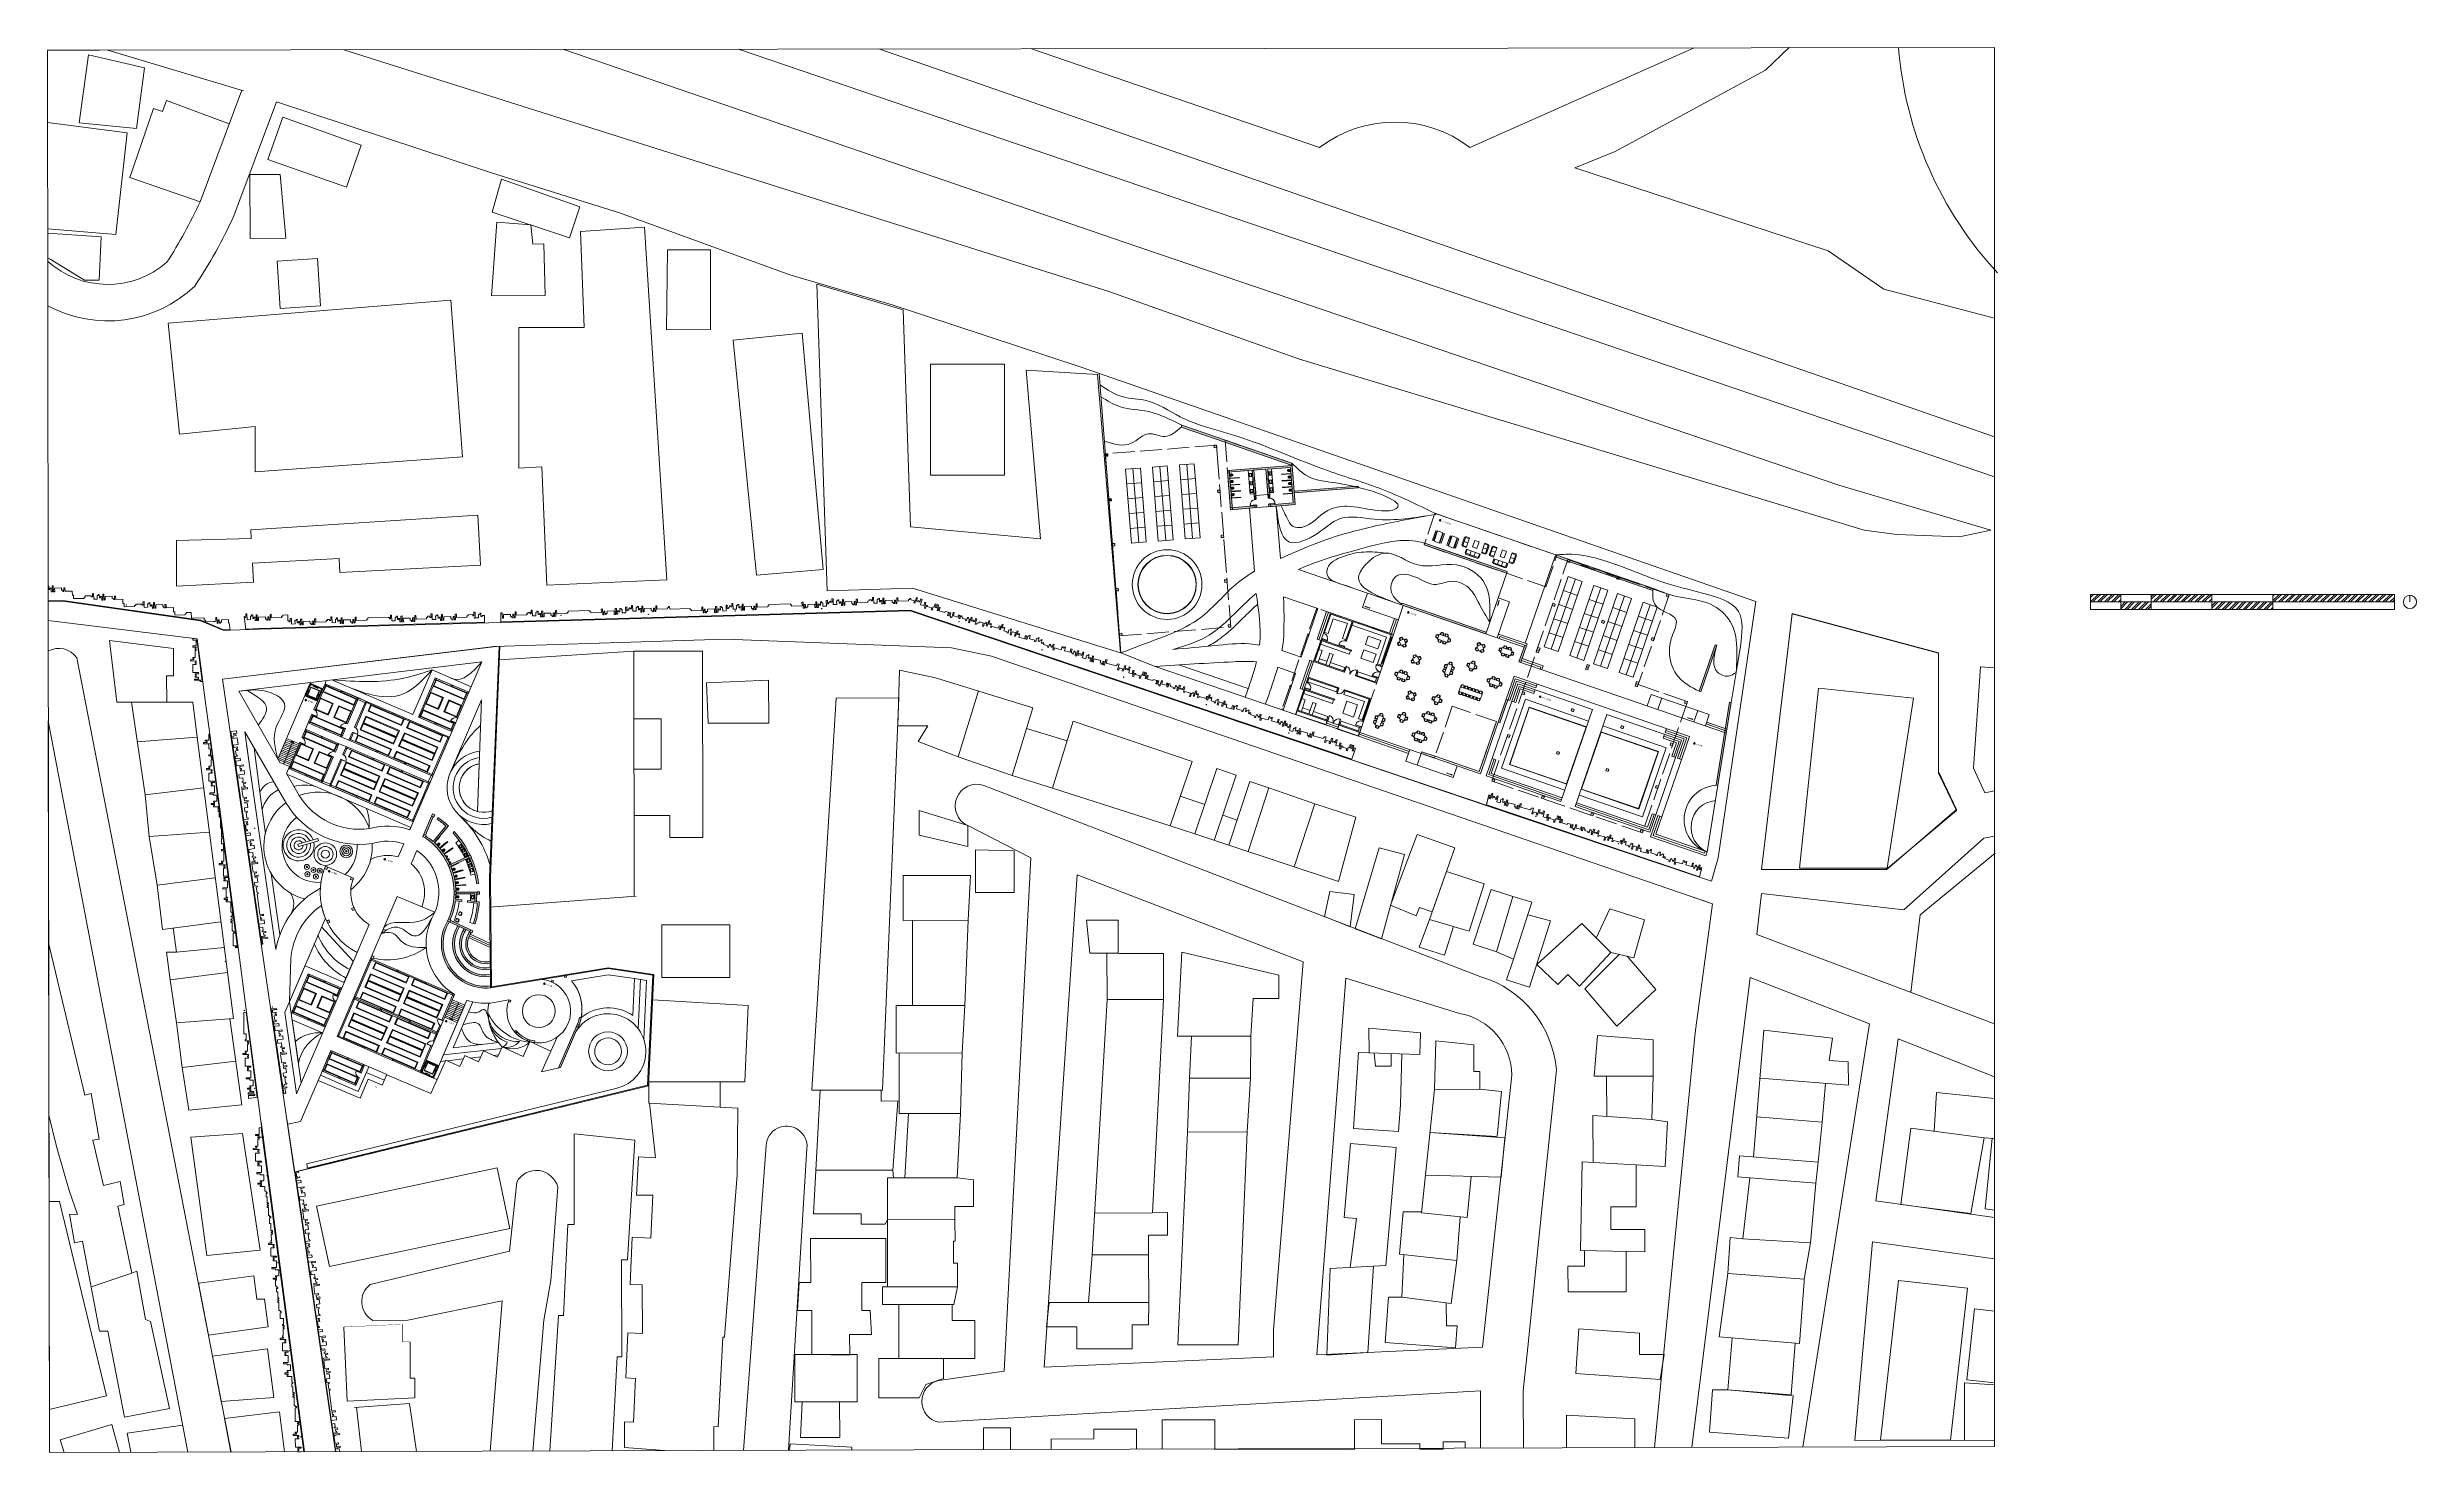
# Model space of a CAD drawing. Header units: metres. Extents: x -48 to 2360, y -1392 to 453.
# Drawn here: x 219 to 608.7, y -1391.6 to -1160.6 of the extents above; entities that cross this region are included whole.
import ezdxf
from ezdxf.enums import TextEntityAlignment as Align

# ---------------------------------------------------------------- set-up
doc = ezdxf.new("R2010")
doc.units = ezdxf.units.M
doc.set_wipeout_variables(frame=1)
doc.linetypes.add('ACAD_ISO02W100', pattern=[15, 12, -3])
doc.layers.get('0').update_dxf_attribs({"color": 200})
for name, color, linetype, lineweight, transparency in [('BAÑOS', 201, 'Continuous', 5, 0.7), ('caminos', 213, 'Continuous', 9, 0.5), ('JARDINERAS', 93, 'Continuous', 5, 0.4), ('MUEBLES', 223, 'Continuous', 5, 0.3), ('PyV', 4, 'Continuous', 5, 0.3), ('SUELO', 231, 'Continuous', 5, 0.2)]:
    doc.layers.add(name, color=color, linetype=linetype, lineweight=lineweight, transparency=transparency)
for name, color, linetype, lineweight in [('corte3', 215, 'Continuous', 5), ('estructuras', 255, 'Continuous', 20), ('MURETE', 31, 'Continuous', 13), ('MUROS', 31, 'Continuous', 9), ('PECES', 121, 'Continuous', 9), ('proyecciones nuevas', 170, 'ACAD_ISO02W100', 13), ('TODO', 210, 'Continuous', 5), ('trazo', 7, 'Continuous', 18)]:
    doc.layers.add(name, color=color, linetype=linetype, lineweight=lineweight)
doc.styles.get("Standard").update_dxf_attribs({"font": 'arial.ttf'})

# ---------------------------------------------------------------- blocks, each defined once
blk = doc.blocks.new('A$C47781D45')
at = {"layer": 'PyV', "ltscale": 0.05}
for points in [[(0, 0.15), (0, 0), (0, 0), (0.03, 0), (0.03, 0.03), (0.05, 0.03), (0.05, 0.06), (0.03, 0.06), (0.03, 0.15)], [(1, 0.15), (1, 0), (1, 0), (0.97, 0), (0.97, 0.03), (0.95, 0.03), (0.95, 0.06), (0.97, 0.06), (0.97, 0.15)]]:
    blk.add_lwpolyline(points, close=True, dxfattribs=at)
blk = doc.blocks.new('A$C0EB300D3')
at = {"layer": 'PyV', "ltscale": 0.05}
for points in [[(0.02, 0.05), (0, 0.05), (0, 0), (0.02, 0)], [(0.07, 0.05), (0.09, 0.05), (0.09, 0), (0.07, 0)]]:
    blk.add_lwpolyline(points, close=True, dxfattribs=at)
for points in [[(0.03, 0.04), (0.02, 0.04), (0.02, 0.01), (0.03, 0.01)], [(0.06, 0.04), (0.07, 0.04), (0.07, 0.01), (0.06, 0.01)]]:
    blk.add_lwpolyline(points, dxfattribs=at)
blk = doc.blocks.new('A$C2C4F1FC9')
at = {"layer": 'PyV', "ltscale": 0.05}
blk.add_lwpolyline([(0.03, 0), (0.06, 0), (0.06, 0.91), (0.03, 0.91)], close=True, dxfattribs=at)
blk.add_blockref('A$C0EB300D3', (0, 0.79), dxfattribs=at)
blk = doc.blocks.new('A$C0F255765')
at = {"layer": 'PyV', "ltscale": 0.05}
for name, p in [('A$C2C4F1FC9', (0, 0.09)), ('A$C47781D45', (0, 0))]:
    blk.add_blockref(name, p, dxfattribs=at)
blk = doc.blocks.new('A$C20987058')
at = {"layer": 'PyV', "ltscale": 0.05}
blk.add_arc((0.06, 0.09), 0.91, 0.0001, 89.9998, dxfattribs=at)
blk.add_blockref('A$C0F255765', (0, 0), dxfattribs=at)
blk = doc.blocks.new('pendiente')
at = {"ltscale": 0.5}
blk.add_hatch(color=256, dxfattribs=at).paths.add_polyline_path([(0, 0), (-0.2, 0.07), (-0.2, 0)])
for p, q in [((0, 0), (-0.9, 0)), ((-0.2, 0.07), (-0.2, 0)), ((0, 0), (-0.2, 0.07))]:
    blk.add_line(p, q, dxfattribs=at)
at = {"insert": (-0.89, 0.15), "char_height": 0.09, "width": 0.6233, "attachment_point": 1}
blk.add_mtext('{\\H1.111x;pend.}', dxfattribs=at)
blk.add_attdef('PORCENTAJE', (-0.49, 0.04), '', height=0.1)
blk = doc.blocks.new('S-Nivel Planta')
at = {"ltscale": 0.5}
h = blk.add_hatch(color=256, dxfattribs=at)
h.paths.add_polyline_path([(-0.06, 0), (0, 0), (0, 0.06, 0.414214)])
h.paths.add_polyline_path([(0, -0.06, 0.414214), (0.06, 0), (0, 0)])
for p, q in [((0.08, 0), (-0.08, 0)), ((0, 0.08), (0, -0.08))]:
    blk.add_line(p, q, dxfattribs=at)
blk.add_circle((0, 0), 0.06, dxfattribs=at)
blk.add_attdef('NIVEL_PLANTA', text='', height=0.12).set_placement((0.13, 0), align=Align.MIDDLE_LEFT)
blk = doc.blocks.new('Mo-L-Silla-01')
for points in [[(-0.26, 0.36, 0.112434), (-0.29, 0.11, 0.50046), (-0.27, 0.09), (-0.22, 0.09, 0.50046), (-0.2, 0.11), (-0.22, 0.36, 0.401286), (-0.23, 0.37), (-0.25, 0.37)], [(-0.21, 0.42, -1.09212), (-0.23, 0.47), (-0.21, 0.47, -0.121573), (0.22, 0.47), (0.24, 0.47, -0.688907), (0.23, 0.42, 0.187754), (-0.21, 0.42, 0.188206)], [(0.24, 0.37), (0.22, 0.37, 0.401286), (0.21, 0.36), (0.2, 0.11, 0.50046), (0.22, 0.09), (0.26, 0.09, 0.50046), (0.28, 0.11, 0.112434), (0.25, 0.36, 0.112434)]]:
    blk.add_lwpolyline(points, format="xyb")
for centre, radius, start, end in [((-0.25, 0.36), 0.01, 90, 160.8185), ((-0.19, 0.36), 0.0525, 114.5425, 169.8495), ((-0.16, 0.09), 0.0769, 180.7158, 270.3544), ((0, -0.18), 0.627, 70.2851, 109.6933), ((0, 0.87), 0.873, 259.2995, 280.7005), ((0.16, 0.09), 0.0769, 269.6456, 359.2842), ((0.18, 0.36), 0.058, 12.0293, 60.6281), ((0.24, 0.36), 0.01, 19.1815, 90)]:
    blk.add_arc(centre, radius, start, end)
blk = doc.blocks.new('SILLA')
for p, q in [((478.57, 333.49), (478.63, 333.44)), ((478.62, 333.31), (478.64, 333.65)), ((479.02, 333.31), (479, 333.65)), ((479.07, 333.49), (479.01, 333.44))]:
    blk.add_line(p, q)
for centre, radius, start, end in [((478.99, 333.41), 0.46, 144.3343, 183.9715), ((478.55, 333.39), 0.0174, 214.4526, 333.4904), ((478.99, 333.41), 0.43, 145.6187, 183.9715), ((478.58, 333.47), 0.0569, 21.4004, 88.2071), ((478.82, 333.09), 0.624, 71.3205, 108.6795), ((478.82, 333.95), 0.67, 252.6383, 256.821), ((478.82, 333.09), 0.594, 72.2576, 107.7424), ((478.82, 333.95), 0.67, 283.179, 287.3617), ((478.65, 333.41), 0.43, 356.0285, 34.3813), ((479.06, 333.47), 0.0569, 91.7929, 158.5996), ((478.65, 333.41), 0.46, 356.0285, 35.6657), ((479.09, 333.39), 0.0174, 206.5096, 325.5474)]:
    blk.add_arc(centre, radius, start, end)
blk = doc.blocks.new('EUPLS010')
at = {"color": 0, "linetype": 'ByBlock'}
for p, q in [((0, 0.3), (0, 1.2)), ((0, 1.2), (1.8, 1.2)), ((1.8, 0.3), (0, 0.3)), ((0.08, 1.51), (1.72, 1.51)), ((0.08, 1.31), (0.08, 1.51)), ((0.08, 1.31), (1.72, 1.31)), ((1.72, 0.2), (0.08, 0.2)), ((0.08, 0), (0.08, 0.2)), ((1.72, 0), (0.08, 0)), ((0.18, 1.2), (0.18, 1.31)), ((0.18, 0.2), (0.18, 0.3)), ((0.23, 1.2), (0.23, 1.31)), ((0.23, 0.2), (0.23, 0.3)), ((1.57, 1.2), (1.57, 1.31)), ((1.57, 0.2), (1.57, 0.3)), ((1.62, 1.2), (1.62, 1.31)), ((1.62, 0.2), (1.62, 0.3)), ((1.72, 1.31), (1.72, 1.51)), ((1.72, 0.2), (1.72, 0)), ((1.8, 1.2), (1.8, 0.3))]:
    blk.add_line(p, q, dxfattribs=at)

msp = doc.modelspace()

# ---------------------------------------------------------------- hatches: boundary and pattern name
at = {"layer": 'corte3', "ltscale": 7, "transparency": 33554687}
h = msp.add_hatch(color=256, dxfattribs=at)
h.dxf.hatch_style = 1
h.paths.add_polyline_path([(259.37, -1274.66), (258.91, -1274.77), (259.32, -1274.77)])
h.paths.add_polyline_path([(259.37, -1274.66), (259.32, -1274.77), (259.6, -1275.07)])
h = msp.add_hatch(color=256, dxfattribs=at)
h.dxf.hatch_style = 1
h.paths.add_polyline_path([(285.4, -1320.48), (285.16, -1320.07), (285.45, -1320.37)])
h.paths.add_polyline_path([(285.4, -1320.48), (285.45, -1320.37), (285.85, -1320.37)])
at = {"layer": 'MUROS', "ltscale": 7, "transparency": 33554687}
h = msp.add_hatch(color=256, dxfattribs=at)
h.dxf.hatch_style = 1
h.paths.add_polyline_path([(441.87, -1251.95), (441.77, -1252.24), (442.05, -1252.33), (455.61, -1256.99), (455.7, -1256.71)])
h.paths.add_polyline_path([(445.57, -1242.09), (445.48, -1242.37), (459.03, -1247.03), (459.13, -1246.75)])
h.paths.add_polyline_path([(447.45, -1237.25), (447.26, -1237.18), (447.19, -1237.37), (447.38, -1237.44)])
h.paths.add_polyline_path([(434.64, -1232.99), (434.62, -1232.69), (424.08, -1233.52), (424.11, -1233.82)])
h.paths.add_polyline_path([(412.73, -1225.15), (411.35, -1224.68), (405.6, -1222.7), (405.49, -1223.02), (411.24, -1224.99), (412.76, -1225.52)])
h.paths.add_polyline_path([(417.94, -1235.84), (417.64, -1235.87), (417.67, -1236.26), (417.97, -1236.24)])
h.paths.add_polyline_path([(420.19, -1235.67), (419.89, -1235.69), (419.92, -1236.09), (420.22, -1236.06)])
h.paths.add_polyline_path([(424.26, -1235.75), (423.75, -1229.29), (413.42, -1230.11), (413.45, -1230.41), (419.44, -1229.93), (419.54, -1231.23), (419.84, -1231.2), (419.74, -1229.91), (423.48, -1229.62), (423.94, -1235.47), (420.2, -1235.76), (420.22, -1236.06)])
h.paths.add_polyline_path([(417.64, -1235.97), (413.91, -1236.26), (413.93, -1236.56), (417.67, -1236.26)])
h.paths.add_polyline_path([(413.91, -1236.26), (413.61, -1236.28), (413.63, -1236.58), (413.93, -1236.56)])
h.paths.add_polyline_path([(413.45, -1230.41), (413.15, -1230.43), (413.61, -1236.28), (413.91, -1236.26)])
h.paths.add_polyline_path([(413.42, -1230.11), (413.12, -1230.13), (413.15, -1230.43), (413.45, -1230.41)])
h.paths.add_polyline_path([(417.48, -1230.09), (417.18, -1230.11), (417.29, -1231.4), (417.59, -1231.38), (417.58, -1231.37)], flags=17)
h.paths.add_polyline_path([(417.61, -1231.68), (417.31, -1231.7), (417.39, -1232.69), (417.69, -1232.66)], flags=17)
h.paths.add_polyline_path([(419.86, -1231.5), (419.56, -1231.52), (419.64, -1232.51), (419.94, -1232.49)], flags=17)
h.paths.add_polyline_path([(419.96, -1232.79), (419.66, -1232.81), (419.74, -1233.8), (420.04, -1233.78)], flags=17)
h.paths.add_polyline_path([(417.71, -1232.96), (417.41, -1232.99), (417.49, -1233.98), (417.79, -1233.95)], flags=17)
h = msp.add_hatch(color=256, dxfattribs=at)
h.dxf.hatch_style = 1
h.paths.add_polyline_path([(411.35, -1224.68), (405.6, -1222.7), (405.49, -1223.02), (411.24, -1224.99), (423.75, -1229.29), (423.72, -1228.93)])
h = msp.add_hatch(color=256, dxfattribs=at)
h.dxf.hatch_style = 1
h.paths.add_polyline_path([(393.43, -1227.38), (393.03, -1227.41), (393.06, -1227.81), (393.46, -1227.78)])
h = msp.add_hatch(color=256, dxfattribs=at)
h.dxf.hatch_style = 1
h.paths.add_polyline_path([(411.32, -1225.97), (410.92, -1226), (410.95, -1226.4), (411.35, -1226.37)])
h.paths.add_polyline_path([(411.9, -1233.35), (411.5, -1233.38), (411.53, -1233.78), (411.93, -1233.75)])
h.paths.add_polyline_path([(412.48, -1240.73), (412.08, -1240.76), (412.11, -1241.16), (412.51, -1241.13)])
h.paths.add_polyline_path([(413.06, -1248.1), (412.66, -1248.14), (412.69, -1248.53), (413.09, -1248.5)])
h = msp.add_hatch(color=256, dxfattribs=at)
h.dxf.hatch_style = 1
h.paths.add_polyline_path([(394.01, -1234.76), (393.61, -1234.79), (393.64, -1235.19), (394.04, -1235.15)])
h = msp.add_hatch(color=256, dxfattribs=at)
h.dxf.hatch_style = 1
h.paths.add_polyline_path([(417.81, -1234.25), (417.51, -1234.28), (417.56, -1234.87), (417.86, -1234.85)])
h = msp.add_hatch(color=256, dxfattribs=at)
h.dxf.hatch_style = 1
h.paths.add_polyline_path([(420.07, -1234.08), (419.77, -1234.1), (419.81, -1234.69), (419.89, -1234.69), (419.89, -1234.69), (420.04, -1234.67), (420.11, -1234.67)])
h = msp.add_hatch(color=256, dxfattribs=at)
h.dxf.hatch_style = 1
h.paths.add_polyline_path([(395.17, -1249.51), (394.77, -1249.54), (394.8, -1249.94), (395.2, -1249.91)])
h.paths.add_polyline_path([(394.59, -1242.13), (394.19, -1242.16), (394.22, -1242.56), (394.62, -1242.53)])
h = msp.add_hatch(color=256, dxfattribs=at)
h.dxf.hatch_style = 1
h.paths.add_polyline_path([(467.31, -1244.08), (467.2, -1244.39), (469.04, -1245.03), (469.13, -1244.77), (469.51, -1244.9), (469.42, -1245.16), (477.18, -1247.82), (477.26, -1247.57), (477.64, -1247.7), (477.56, -1247.95), (483.09, -1249.85), (483.19, -1249.54)])
h.paths.add_polyline_path([(467.31, -1244.08), (467.12, -1244.01), (467.01, -1244.33), (467.2, -1244.39)])
h.paths.add_polyline_path([(469.51, -1244.9), (469.13, -1244.77), (469.04, -1245.03), (469.42, -1245.16)], flags=17)
h.paths.add_polyline_path([(469.04, -1245.03), (469, -1245.15), (469.38, -1245.28), (469.42, -1245.16)], flags=17)
h.paths.add_polyline_path([(477.61, -1247.8), (477.23, -1247.67), (477.18, -1247.82), (477.56, -1247.95)], flags=17)
h.paths.add_polyline_path([(477.56, -1247.95), (477.18, -1247.82), (477.13, -1247.95), (477.51, -1248.08)], flags=17)
h.paths.add_polyline_path([(477.64, -1247.7), (477.26, -1247.57), (477.23, -1247.67), (477.61, -1247.8)], flags=17)
h.paths.add_polyline_path([(485.81, -1250.54), (485.43, -1250.41), (485.3, -1250.79), (485.68, -1250.92)])
h.paths.add_polyline_path([(465.59, -1249.07), (465.4, -1249.01), (465.33, -1249.2), (465.52, -1249.26)])
h.paths.add_polyline_path([(467.03, -1252.1), (466.66, -1251.97), (466.53, -1252.35), (466.9, -1252.48)])
h.paths.add_polyline_path([(475.17, -1254.9), (474.79, -1254.77), (474.66, -1255.14), (475.04, -1255.27)])
h.paths.add_polyline_path([(482.98, -1257.62), (482.85, -1258), (483.23, -1258.13), (483.36, -1257.75)])
h.paths.add_polyline_path([(464.54, -1259.36), (464.16, -1259.23), (464.03, -1259.61), (464.41, -1259.74)])
h.paths.add_polyline_path([(464.41, -1259.74), (464.03, -1259.61), (463.9, -1259.99), (464.28, -1260.12)])
h.paths.add_polyline_path([(462.29, -1258.97), (462.01, -1258.88), (461.91, -1259.16), (461.08, -1261.58), (461.36, -1261.67)])
h.paths.add_polyline_path([(472.67, -1262.16), (472.29, -1262.03), (472.16, -1262.4), (472.54, -1262.53)])
h.paths.add_polyline_path([(472.54, -1262.53), (472.16, -1262.4), (472.03, -1262.78), (472.41, -1262.91)])
h.paths.add_polyline_path([(480.8, -1264.95), (480.43, -1264.82), (480.3, -1265.2), (480.67, -1265.33)])
h.paths.add_polyline_path([(480.67, -1265.33), (480.3, -1265.2), (480.17, -1265.58), (480.54, -1265.71)])
h.paths.add_polyline_path([(488.81, -1268.13), (488.43, -1268), (488.3, -1268.38), (488.68, -1268.51)])
h.paths.add_polyline_path([(496.01, -1268.27), (495.71, -1268.22), (493.51, -1281.87), (493.5, -1281.9, -0.013574), (493.81, -1281.89)])
h.paths.add_polyline_path([(493.62, -1258.88), (493.34, -1258.78), (490.7, -1266.44), (490.99, -1266.54)])
h.paths.add_polyline_path([(459.25, -1267.82), (458.96, -1267.72), (457.66, -1271.51), (457.95, -1271.6)])
h.paths.add_polyline_path([(462.04, -1266.63), (461.66, -1266.5), (461.53, -1266.88), (461.91, -1267.01)])
h.paths.add_polyline_path([(470.17, -1269.42), (469.79, -1269.29), (469.66, -1269.67), (470.04, -1269.8)])
h.paths.add_polyline_path([(459.62, -1273.67), (459.24, -1273.54), (459.11, -1273.92), (459.49, -1274.05)])
h.paths.add_polyline_path([(467.75, -1276.47), (467.37, -1276.34), (467.24, -1276.72), (467.62, -1276.85)])
h.paths.add_polyline_path([(457.11, -1280.95), (456.73, -1280.82), (456.6, -1281.2), (456.98, -1281.33)])
h.paths.add_polyline_path([(465.25, -1283.75), (464.87, -1283.62), (464.74, -1284), (465.12, -1284.13)])
h.paths.add_polyline_path([(473.38, -1286.55), (473, -1286.42), (472.87, -1286.79), (473.25, -1286.92)])
h.paths.add_polyline_path([(475.88, -1279.26), (475.5, -1279.13), (475.37, -1279.51), (475.75, -1279.64)])
h.paths.add_polyline_path([(484.02, -1282.06), (483.64, -1281.93), (483.51, -1282.31), (483.89, -1282.44)])
h.paths.add_polyline_path([(481.51, -1289.34), (481.13, -1289.21), (481, -1289.59), (481.38, -1289.72)])
h.paths.add_polyline_path([(486.44, -1275.02), (486.06, -1274.89), (485.93, -1275.27), (486.31, -1275.4)])
h.paths.add_polyline_path([(478.3, -1272.22), (477.93, -1272.09), (477.8, -1272.47), (478.17, -1272.6)])
h.paths.add_polyline_path([(445.09, -1276.39), (445, -1276.67), (447.17, -1277.42), (447.27, -1277.13)])
h.paths.add_polyline_path([(435.17, -1272.34), (435.1, -1272.31), (435.1, -1272.31), (435.02, -1272.29), (434.73, -1273.14), (434.88, -1273.19)])
h.paths.add_polyline_path([(435.02, -1272.29), (434.96, -1272.27), (434.89, -1272.24), (434.64, -1272.95), (434.59, -1273.09), (434.73, -1273.14)])
h.paths.add_polyline_path([(431.48, -1271.86), (431.43, -1272), (434.59, -1273.09), (434.64, -1272.95)])
h.paths.add_polyline_path([(435.54, -1271.25), (435.38, -1271.19), (435.33, -1271.34), (435.5, -1271.39)])
h.paths.add_polyline_path([(435.38, -1271.19), (435.26, -1271.15), (435.21, -1271.3), (435.33, -1271.34)])
h.paths.add_polyline_path([(436.53, -1267.77), (436.44, -1267.74), (436.43, -1267.74), (435.26, -1271.15), (435.38, -1271.19)])
h.paths.add_polyline_path([(436.72, -1267.84), (436.6, -1267.79), (435.42, -1271.21), (435.54, -1271.25)])
h.paths.add_polyline_path([(436.77, -1267.7), (436.57, -1267.63), (436.53, -1267.77), (436.72, -1267.84)])
h.paths.add_polyline_path([(436.57, -1267.63), (436.48, -1267.6), (436.44, -1267.74), (436.53, -1267.77)])
h.paths.add_polyline_path([(437.95, -1264.25), (437.88, -1264.23), (437.88, -1264.23), (437.74, -1264.18), (437.73, -1264.18), (437.44, -1265.03), (437.66, -1265.1)])
h.paths.add_polyline_path([(437.73, -1264.18), (437.67, -1264.16), (437.42, -1264.86), (437.37, -1265.01), (437.44, -1265.03)])
h.paths.add_polyline_path([(438.76, -1261.89), (438.52, -1261.81), (438.36, -1262.28), (438.6, -1262.36)])
h.paths.add_polyline_path([(438.52, -1261.81), (438.48, -1261.79), (438.37, -1262.12), (438.32, -1262.26), (438.36, -1262.28)])
h = msp.add_hatch(color=256, dxfattribs=at)
h.dxf.hatch_style = 1
h.paths.add_polyline_path([(440.41, -1257.11), (440.12, -1257.02), (440.07, -1257.16), (439.96, -1257.49), (440.24, -1257.59)])
h.paths.add_polyline_path([(440.08, -1257.53), (439.96, -1257.49), (438.48, -1261.79), (438.6, -1261.83)])
h.paths.add_polyline_path([(440.24, -1257.59), (440.12, -1257.54), (438.64, -1261.85), (438.76, -1261.89)])
h.paths.add_polyline_path([(434.4, -1263.82), (434.26, -1263.78), (434.21, -1263.92), (437.37, -1265.01), (437.42, -1264.86)])
h.paths.add_polyline_path([(428, -1252.85), (427.81, -1252.78), (427.75, -1252.97), (427.94, -1253.04)])
h.paths.add_polyline_path([(426.55, -1257.08), (426.36, -1257.01), (426.3, -1257.2), (426.48, -1257.26)])
h.paths.add_polyline_path([(425.32, -1260.65), (425.13, -1260.59), (425.07, -1260.77), (425.26, -1260.84)])
h.paths.add_polyline_path([(424.34, -1263.49), (424.16, -1263.42), (424.09, -1263.61), (424.28, -1263.68)])
h.paths.add_polyline_path([(423.66, -1265.47), (423.47, -1265.41), (423.41, -1265.6), (423.6, -1265.66)])
h.paths.add_polyline_path([(422.32, -1269.36), (422.14, -1269.3), (422.07, -1269.49), (422.26, -1269.55)])
h = msp.add_hatch(color=256, dxfattribs=at)
h.dxf.hatch_style = 1
h.paths.add_polyline_path([(430.05, -1253.55), (428.91, -1256.86), (429.05, -1256.91), (430.14, -1253.74), (433.64, -1254.95), (432.55, -1258.11), (432.7, -1258.16), (433.78, -1255), (433.93, -1255.04), (434.87, -1255.37), (440.07, -1257.16), (440.12, -1257.02)])
h = msp.add_hatch(color=256, dxfattribs=at)
h.dxf.hatch_style = 1
h.paths.add_polyline_path([(413.64, -1255.48), (413.24, -1255.51), (413.27, -1255.91), (413.67, -1255.88)])
h.paths.add_polyline_path([(395.75, -1256.89), (395.35, -1256.92), (395.38, -1257.32), (395.78, -1257.29)])
h = msp.add_hatch(color=256, dxfattribs=at)
h.dxf.hatch_style = 1
h.paths.add_polyline_path([(432.37, -1266.18), (432.32, -1266.33), (436.43, -1267.74), (436.48, -1267.6)])
h.paths.add_polyline_path([(427.49, -1261.45), (427.69, -1260.88), (427.55, -1260.83), (427.3, -1261.54), (432.32, -1263.27), (432.36, -1263.13)])
h.paths.add_polyline_path([(432.32, -1259.25), (432.37, -1259.11), (432.23, -1259.06), (432.18, -1259.2), (428.68, -1258), (428.73, -1257.86), (428.59, -1257.81), (428.49, -1258.09), (433.5, -1259.82), (433.55, -1259.67)])
h = msp.add_hatch(color=256, dxfattribs=at)
h.dxf.hatch_style = 1
h.paths.add_polyline_path([(282.99, -1264.32), (282.8, -1264.24), (282.68, -1264.51), (282.87, -1264.59)])
h.paths.add_polyline_path([(288.32, -1266.61), (288.13, -1266.53), (288.01, -1266.8), (288.2, -1266.88)])
h.paths.add_polyline_path([(285.65, -1265.46), (285.47, -1265.38), (285.35, -1265.66), (285.53, -1265.74)])
h.paths.add_polyline_path([(280.34, -1270.47), (280.16, -1270.39), (280.04, -1270.67), (280.22, -1270.75)])
h.paths.add_polyline_path([(283.01, -1271.62), (282.82, -1271.54), (282.71, -1271.81), (282.89, -1271.89)])
h.paths.add_polyline_path([(285.67, -1272.76), (285.49, -1272.68), (285.37, -1272.96), (285.55, -1273.04)])
h.paths.add_polyline_path([(284.98, -1273.88), (284.86, -1274.15), (285.04, -1274.23), (285.16, -1273.96)])
h.paths.add_polyline_path([(280.65, -1272.03), (280.47, -1271.95), (280.36, -1272.22), (280.54, -1272.3)])
h.paths.add_polyline_path([(275.97, -1270.02), (275.78, -1269.94), (275.67, -1270.21), (275.85, -1270.29)])
h.paths.add_polyline_path([(282.52, -1280.11), (282.33, -1280.03), (282.21, -1280.31), (282.4, -1280.39)])
h.paths.add_polyline_path([(281.94, -1281.45), (281.76, -1281.38), (281.64, -1281.65), (281.82, -1281.73)])
h.paths.add_polyline_path([(277.44, -1279.52), (277.25, -1279.44), (277.14, -1279.72), (277.32, -1279.8)])
h.paths.add_polyline_path([(272.75, -1277.51), (272.57, -1277.43), (272.45, -1277.71), (272.63, -1277.78)])
h.paths.add_polyline_path([(273.33, -1276.17), (273.14, -1276.09), (273.03, -1276.36), (273.21, -1276.44)])
h.paths.add_polyline_path([(268.34, -1275.62), (268.16, -1275.54), (268.04, -1275.81), (268.22, -1275.89)])
h.paths.add_polyline_path([(268.92, -1274.27), (268.73, -1274.19), (268.61, -1274.47), (268.8, -1274.55)])
h.paths.add_polyline_path([(267.54, -1273.71), (267.36, -1273.63), (267.24, -1273.91), (267.42, -1273.99)])
h.paths.add_polyline_path([(266.96, -1275.05), (266.78, -1274.98), (266.66, -1275.25), (266.85, -1275.33)])
h.paths.add_polyline_path([(264.88, -1272.57), (264.69, -1272.49), (264.57, -1272.76), (264.76, -1272.84)])
h.paths.add_polyline_path([(264.3, -1273.91), (264.12, -1273.83), (264, -1274.11), (264.18, -1274.19)])
h.paths.add_polyline_path([(262.21, -1271.42), (262.03, -1271.34), (261.91, -1271.62), (262.09, -1271.7)])
h.paths.add_polyline_path([(261.63, -1272.77), (261.45, -1272.69), (261.33, -1272.96), (261.52, -1273.04)])
h.paths.add_polyline_path([(271.55, -1268.13), (271.37, -1268.05), (271.26, -1268.31), (271.44, -1268.39)])
h.paths.add_polyline_path([(270.18, -1267.55), (270, -1267.48), (269.88, -1267.75), (270.07, -1267.83)])
h.paths.add_polyline_path([(267.52, -1266.41), (267.34, -1266.33), (267.22, -1266.61), (267.4, -1266.69)])
h.paths.add_polyline_path([(264.85, -1265.27), (264.67, -1265.19), (264.55, -1265.46), (264.74, -1265.54)])
h.paths.add_polyline_path([(258.99, -1278.92), (258.81, -1278.84), (258.69, -1279.12), (258.87, -1279.2)])
h.paths.add_polyline_path([(261.66, -1280.07), (261.47, -1279.99), (261.35, -1280.26), (261.54, -1280.34)])
h.paths.add_polyline_path([(264.32, -1281.21), (264.14, -1281.13), (264.02, -1281.4), (264.2, -1281.48)])
h.paths.add_polyline_path([(265.7, -1281.77), (265.51, -1281.69), (265.4, -1281.97), (265.58, -1282.05)])
h.paths.add_polyline_path([(269.92, -1283.59), (269.81, -1283.86), (269.99, -1283.94), (270.11, -1283.67)])
h.paths.add_polyline_path([(274.79, -1285.68), (274.61, -1285.6), (274.49, -1285.87), (274.68, -1285.95)])
h.paths.add_polyline_path([(279.3, -1287.61), (279.11, -1287.53), (278.99, -1287.81), (279.18, -1287.89)])
h = msp.add_hatch(color=256, dxfattribs=at)
h.dxf.hatch_style = 1
h.paths.add_polyline_path([(424.91, -1268.97), (424.77, -1268.92), (424.52, -1269.63), (429.54, -1271.35), (429.58, -1271.21), (424.71, -1269.54)])
h.paths.add_polyline_path([(425.9, -1266.08), (425.95, -1265.94), (425.81, -1265.89), (425.71, -1266.18), (430.72, -1267.9), (430.77, -1267.76)])
h.paths.add_polyline_path([(425.85, -1266.23), (425.8, -1266.21), (424.86, -1268.95), (424.91, -1268.97)])
h.paths.add_polyline_path([(425.76, -1266.2), (425.71, -1266.18), (424.77, -1268.92), (424.82, -1268.94)])
h.paths.add_polyline_path([(426.41, -1264.13), (426.13, -1264.95), (426.27, -1265), (426.51, -1264.33), (431.38, -1266), (431.42, -1265.86)])
h = msp.add_hatch(color=256, dxfattribs=at)
h.dxf.hatch_style = 1
h.paths.add_polyline_path([(278.01, -1278.18), (277.83, -1278.1), (277.71, -1278.38), (277.9, -1278.46)])
h = msp.add_hatch(color=256, dxfattribs=at)
h.dxf.hatch_style = 1
h.paths.add_polyline_path([(288.1, -1300.81, -0.0055), (288.08, -1301.11), (289.72, -1301.29, -0.055275), (289.08, -1304.61), (289.23, -1304.65), (289.38, -1304.68, 0.059734), (290.04, -1301.03)])
h.paths.add_polyline_path([(287.2, -1300.71), (286.14, -1300.59, 0.016104), (286.19, -1299.8), (285.89, -1299.81, -0.095314), (285, -1303.84), (285.27, -1303.96, 0.071251), (286.11, -1300.89), (287.18, -1301.01)])
h.paths.add_polyline_path([(289.69, -1299.46), (286.29, -1299.45), (286.29, -1299.76), (289.31, -1299.76, -0.019859), (289.29, -1300.94), (289.59, -1300.98, 0.020003), (289.61, -1299.76), (289.69, -1299.77)])
h.paths.add_polyline_path([(290.09, -1299.4), (289.69, -1299.41), (289.69, -1299.81), (290.09, -1299.8)])
h.paths.add_polyline_path([(286.29, -1299.4), (285.89, -1299.41, -0.004332), (285.89, -1299.59), (285.89, -1299.81), (286.19, -1299.8), (286.29, -1299.8)])
h.paths.add_polyline_path([(285.36, -1304), (285, -1303.84), (284.96, -1303.92, -0.006972), (284.83, -1304.2), (285.19, -1304.37)])
h.paths.add_polyline_path([(285.32, -1304.1), (285.19, -1304.37), (286.53, -1305), (287.86, -1305.62), (288.51, -1305.92), (288.63, -1305.65)])
h.paths.add_polyline_path([(289, -1305.82), (288.63, -1305.65), (288.47, -1306.02), (288.83, -1306.18)])
h.paths.add_polyline_path([(288.72, -1293.77), (288.45, -1293.89, -0.071561), (289.63, -1298.08), (289.93, -1298.06, 0.07185)])
h.paths.add_polyline_path([(288.34, -1293.84), (288.22, -1293.56), (285.32, -1294.9), (285.44, -1295.18)])
h.paths.add_polyline_path([(288.58, -1293.39), (288.22, -1293.55), (288.38, -1293.92), (288.74, -1293.76)])
h.paths.add_polyline_path([(285.3, -1294.87), (284.94, -1295.02), (284.95, -1295.06, -0.003586), (285.02, -1295.21), (285.1, -1295.39), (285.46, -1295.23)])
h.paths.add_polyline_path([(285.93, -1289.51), (285.72, -1289.72, -0.075325), (288.28, -1293.52), (288.56, -1293.4, 0.075699)])
h.paths.add_polyline_path([(282.48, -1287.1), (282.2, -1286.98), (280.91, -1289.98), (281.19, -1290.1)])
h.paths.add_polyline_path([(281.28, -1290.14), (280.91, -1289.98), (280.75, -1290.34), (281.12, -1290.5)])
h.paths.add_polyline_path([(282.73, -1286.77), (282.36, -1286.61), (282.2, -1286.98), (282.48, -1287.1), (282.57, -1287.14)])
h = msp.add_hatch(color=256, dxfattribs=at)
h.dxf.hatch_style = 1
h.paths.add_polyline_path([(283.23, -1287.19), (283.1, -1287.46, -0.03028), (284.56, -1288.59), (282.43, -1291.11, 0.031289), (281.23, -1290.25), (281.12, -1290.5), (280.94, -1290.42, -0.040736), (282.35, -1291.44, -0.102159), (284.94, -1295.02), (285.21, -1294.91, 0.042462), (284.29, -1293.24), (285.69, -1292.28, 0.001955), (285.64, -1292.2), (284.23, -1293.16, 0.023721), (283.59, -1292.31), (284.88, -1291.21, 0.001955), (284.82, -1291.13), (283.52, -1292.24), (283.51, -1292.22), (283.52, -1292.22, 0.02774), (282.66, -1291.32), (284.98, -1288.57, 0.03572)])
h.paths.add_polyline_path([(285.76, -1296.39), (287.39, -1295.91), (287.36, -1295.81), (285.74, -1296.3), (285.73, -1296.28), (285.73, -1296.28, 0.026169), (285.37, -1295.27), (285.09, -1295.39, -0.09443), (285.89, -1299.41), (286.19, -1299.4, 0.021609), (286.15, -1298.45), (287.84, -1298.29), (287.83, -1298.19), (286.14, -1298.35, 0.020921), (286.01, -1297.43), (287.68, -1297.11, 0.001955), (287.66, -1297.01), (285.99, -1297.33, 0.021784)])
at = {"layer": 'MUROS', "ltscale": 7, "transparency": 33554559}
h = msp.add_hatch(color=256, dxfattribs=at)
h.dxf.hatch_style = 1
h.paths.add_polyline_path([(265.11, -1295.37), (264.75, -1295.21), (264.59, -1295.57), (264.95, -1295.73)])
h.paths.add_polyline_path([(269.36, -1297.14), (268.99, -1296.99), (268.83, -1297.35), (269.2, -1297.51)])
h.paths.add_polyline_path([(265.3, -1304.04), (264.94, -1304.22), (265.12, -1304.58), (265.48, -1304.4)])
h.paths.add_polyline_path([(269.48, -1302.12), (269.39, -1301.95), (269.03, -1302.13), (269.21, -1302.49), (269.57, -1302.31, -0.008613)])
h.paths.add_polyline_path([(274.6, -1305.7), (274.23, -1305.54), (274.07, -1305.91), (274.44, -1306.07)])
h.paths.add_polyline_path([(272.74, -1310.03), (272.37, -1309.87), (272.21, -1310.24), (272.58, -1310.39)])
h.paths.add_polyline_path([(267.43, -1315.25), (267.24, -1315.17), (267.13, -1315.45), (267.31, -1315.53)])
h.paths.add_polyline_path([(264.76, -1314.11), (264.58, -1314.03), (264.46, -1314.31), (264.64, -1314.38)])
h.paths.add_polyline_path([(262.1, -1312.96), (261.91, -1312.89), (261.8, -1313.16), (261.98, -1313.24)])
h.paths.add_polyline_path([(259.45, -1319.12), (259.27, -1319.04), (259.15, -1319.32), (259.34, -1319.4)])
h.paths.add_polyline_path([(262.12, -1320.26), (261.94, -1320.19), (261.82, -1320.46), (262, -1320.54)])
h.paths.add_polyline_path([(264.78, -1321.41), (264.6, -1321.33), (264.48, -1321.61), (264.67, -1321.68)])
at = {"layer": 'MUROS', "ltscale": 7, "transparency": 33554687}
h = msp.add_hatch(color=256, dxfattribs=at)
h.dxf.hatch_style = 1
h.paths.add_polyline_path([(285.11, -1304.33), (284.83, -1304.2, -0.017482), (284.48, -1304.88, 0.583991), (291.88, -1315.19), (291.87, -1314.89, -0.622119)])
h = msp.add_hatch(color=256, dxfattribs=at)
h.dxf.hatch_style = 1
h.paths.add_polyline_path([(286.53, -1305), (286.53, -1305), (286.53, -1305), (286.8, -1305.12, 0.649545), (291.87, -1313.02), (291.87, -1313.33, -0.643906)])
h = msp.add_hatch(color=256, dxfattribs=at)
h.dxf.hatch_style = 1
h.paths.add_polyline_path([(291.86, -1311.86, -0.679628), (287.86, -1305.62), (287.58, -1305.49, 0.67011), (291.86, -1312.16)])
h.paths.add_polyline_path([(291.85, -1310.83, -0.713571), (288.72, -1306.13), (288.47, -1306.02), (288.51, -1305.92), (288.5, -1305.92, 0.709283), (291.85, -1311.14)], flags=17)
h = msp.add_hatch(color=256, dxfattribs=at)
h.dxf.hatch_style = 1
h.paths.add_polyline_path([(306.81, -1320.05), (306.51, -1320.05, -0.04212), (306.18, -1321.18), (306.46, -1321.29, 0.044545)])
h.paths.add_polyline_path([(306.46, -1321.29), (306.18, -1321.18, -0.010813), (306.07, -1321.45), (306.34, -1321.57)])
h.paths.add_polyline_path([(306.35, -1321.57), (306.07, -1321.45, -0.007784), (305.98, -1321.65), (303.07, -1328.35), (303.41, -1328.27), (306.06, -1322.16, 0.022457)])
h.paths.add_polyline_path([(304.34, -1313.16), (304.05, -1313.21), (304.1, -1313.5), (304.39, -1313.45)])
h.paths.add_polyline_path([(301.99, -1313.94), (301.88, -1314.2, -0.01433), (302.15, -1314.33), (302.27, -1314.06)])
h.paths.add_polyline_path([(298.31, -1323.72), (298.21, -1324, 0.008043), (298.37, -1324.05), (298.38, -1324.04), (298.48, -1324.08, 0.032629), (299.15, -1324.22), (299.18, -1323.92, -0.045242)])
h.paths.add_polyline_path([(296.26, -1322.43), (296.03, -1322.63, 0.110146), (297.93, -1323.9), (298.03, -1323.62, -0.109311)])
h.paths.add_polyline_path([(296.06, -1322.21), (296.02, -1322.24), (295.83, -1322.41), (296.03, -1322.63), (296.26, -1322.43), (296.25, -1322.43, -0.014923)])
h.paths.add_polyline_path([(298.31, -1323.72), (298.29, -1323.71, -0.013812), (298.03, -1323.62), (297.93, -1323.9), (298.19, -1324, 0.001076), (298.21, -1324)])
h.paths.add_polyline_path([(294.94, -1317.16), (294.86, -1317.36, 0.003821), (294.84, -1317.44), (295.12, -1317.54), (295.22, -1317.26)])
h.paths.add_polyline_path([(280.48, -1329.01), (280.47, -1329.01), (280.53, -1328.89), (280.54, -1328.86), (280.36, -1328.79), (280.24, -1329.06), (280.42, -1329.14)])
h.paths.add_polyline_path([(276.04, -1326.93), (275.85, -1326.85), (275.73, -1327.13), (275.92, -1327.21)])
h.paths.add_polyline_path([(271.35, -1324.92), (271.17, -1324.84), (271.05, -1325.12), (271.23, -1325.19)])
h.paths.add_polyline_path([(266.94, -1323.03), (266.76, -1322.95), (266.64, -1323.22), (266.82, -1323.3)])
h.paths.add_polyline_path([(265.84, -1325.6), (265.65, -1325.52), (265.53, -1325.8), (265.72, -1325.87)])
h.paths.add_polyline_path([(268.32, -1326.66), (268.2, -1326.93), (268.39, -1327.01), (268.5, -1326.73)])
h.paths.add_polyline_path([(271.17, -1327.87), (270.99, -1327.79), (270.87, -1328.07), (271.05, -1328.15)])
h.paths.add_polyline_path([(264.52, -1328.69), (264.33, -1328.62), (264.22, -1328.89), (264.4, -1328.97)])
h.paths.add_polyline_path([(267.19, -1329.83), (267, -1329.75), (266.88, -1330.03), (267.07, -1330.11)])
h.paths.add_polyline_path([(269.85, -1330.97), (269.67, -1330.89), (269.55, -1331.16), (269.74, -1331.24)])
h.paths.add_polyline_path([(269.58, -1316.87), (269.4, -1316.79), (269.28, -1317.07), (269.47, -1317.14)])
h.paths.add_polyline_path([(269.7, -1316.59), (269.52, -1316.51), (269.4, -1316.79), (269.58, -1316.87)])
h.paths.add_polyline_path([(273.99, -1318.76), (273.81, -1318.68), (273.69, -1318.96), (273.88, -1319.04)])
h.paths.add_polyline_path([(274.11, -1318.49), (273.93, -1318.41), (273.81, -1318.68), (273.99, -1318.76)])
h.paths.add_polyline_path([(278.68, -1320.78), (278.5, -1320.7), (278.38, -1320.97), (278.56, -1321.05)])
h.paths.add_polyline_path([(278.8, -1320.5), (278.62, -1320.42), (278.5, -1320.7), (278.68, -1320.78)])
h.paths.add_polyline_path([(283.18, -1322.71), (283, -1322.63), (282.88, -1322.91), (283.06, -1322.98)])
h.paths.add_polyline_path([(283.3, -1322.43), (283.12, -1322.35), (283, -1322.63), (283.18, -1322.71)])
h.paths.add_polyline_path([(285.95, -1316.28), (285.95, -1316.28), (285.76, -1316.2), (285.64, -1316.47), (285.83, -1316.55)])
h.paths.add_polyline_path([(281.44, -1314.34), (281.26, -1314.26), (281.14, -1314.54), (281.32, -1314.62)])
h.paths.add_polyline_path([(276.76, -1312.33), (276.57, -1312.25), (276.45, -1312.53), (276.64, -1312.61)])
h.paths.add_polyline_path([(272.35, -1310.44), (272.16, -1310.36), (272.04, -1310.63), (272.23, -1310.71)])
h = msp.add_hatch(color=256, dxfattribs=at)
h.dxf.hatch_style = 1
h.paths.add_polyline_path([(311.26, -1311.88), (292.03, -1315.02), (292.03, -1315.17), (303.68, -1313.27), (311.26, -1312.03), (318.59, -1313.12), (318.75, -1313)])
at = {"layer": 'trazo', "ltscale": 7, "transparency": 33554559}
h = msp.add_hatch(dxfattribs=at)
h.set_pattern_fill('ANSI32', color=256, scale=0.085)
h.set_pattern_definition([(45, (-332.4437, -1371.0094), (-0.5724913, 0.5724913), []), (45, (-332.0621, -1371.0094), (-0.5724913, 0.5724913), [])])
h.paths.add_polyline_path([(560.08, -1251.75), (560.08, -1250.5), (555.08, -1250.5), (555.08, -1251.75)])
h.paths.add_polyline_path([(565.08, -1253), (565.08, -1251.75), (560.08, -1251.75), (560.08, -1253)])
h.paths.add_polyline_path([(575.08, -1251.75), (575.08, -1250.5), (565.08, -1250.5), (565.08, -1251.75)])
h.paths.add_polyline_path([(585.08, -1253), (585.08, -1251.75), (575.08, -1251.75), (575.08, -1253)])
h.paths.add_polyline_path([(585.08, -1250.5), (585.08, -1251.75), (605.08, -1251.75), (605.08, -1250.5)])

# ---------------------------------------------------------------- linework, layer by layer
at = {"layer": 'BAÑOS', "transparency": 33554508}
for p, q in [((413.47, -1230.74), (413.73, -1230.72)), ((413.5, -1230.97), (413.49, -1230.97)), ((413.5, -1230.98), (413.52, -1230.98)), ((413.51, -1230.98), (413.5, -1230.98)), ((413.5, -1231.03), (413.51, -1231.03)), ((413.75, -1231.05), (413.5, -1231.07)), ((413.54, -1230.86), (413.51, -1230.86)), ((413.51, -1230.86), (413.51, -1230.87)), ((413.51, -1230.89), (413.53, -1230.88)), ((413.51, -1230.91), (413.51, -1230.89)), ((413.53, -1230.92), (413.51, -1230.91)), ((413.51, -1230.93), (413.51, -1230.94)), ((413.51, -1230.94), (413.55, -1230.94)), ((413.52, -1230.96), (413.51, -1230.95)), ((413.51, -1230.95), (413.55, -1230.95)), ((413.52, -1231), (413.51, -1231)), ((413.51, -1231), (413.52, -1231)), ((413.52, -1231.02), (413.51, -1231.02)), ((413.51, -1231.02), (413.52, -1231.02)), ((413.53, -1230.85), (413.52, -1230.81)), ((413.52, -1230.81), (413.52, -1230.85)), ((413.52, -1230.94), (413.52, -1230.95)), ((413.52, -1230.96), (413.52, -1231.02)), ((413.55, -1230.96), (413.52, -1230.96)), ((413.52, -1230.99), (413.52, -1230.98)), ((413.52, -1231.01), (413.52, -1231)), ((413.53, -1230.88), (413.55, -1230.89)), ((413.55, -1230.91), (413.53, -1230.92)), ((413.53, -1230.96), (413.53, -1230.95)), ((413.54, -1230.87), (413.54, -1230.86)), ((413.55, -1230.89), (413.55, -1230.91)), ((413.55, -1230.94), (413.55, -1230.93)), ((413.55, -1230.94), (413.55, -1230.95)), ((413.55, -1230.95), (413.55, -1230.96)), ((413.55, -1230.96), (413.56, -1231.01)), ((413.55, -1230.97), (413.56, -1230.97)), ((413.56, -1230.99), (413.56, -1230.98)), ((413.56, -1230.98), (413.56, -1230.98)), ((413.57, -1230.99), (413.56, -1230.99)), ((413.56, -1231.01), (413.56, -1231)), ((413.56, -1231), (413.57, -1231)), ((413.57, -1231.01), (413.56, -1231.01)), ((413.57, -1231.01), (413.56, -1231.01)), ((413.59, -1230.93), (413.58, -1230.85)), ((413.95, -1230.84), (413.95, -1230.89)), ((413.99, -1230.82), (414, -1230.9)), ((423, -1230.11), (423.01, -1230.19)), ((423.05, -1230.12), (423.05, -1230.17)), ((423.09, -1231.19), (423.09, -1231.27)), ((423.13, -1231.2), (423.14, -1231.25)), ((423.51, -1229.95), (423.25, -1229.97)), ((423.27, -1230.3), (423.53, -1230.28)), ((423.59, -1231.03), (423.33, -1231.05)), ((423.36, -1231.37), (423.61, -1231.36)), ((423.41, -1230.16), (423.41, -1230.08)), ((423.47, -1230.1), (423.45, -1230.11)), ((423.45, -1230.11), (423.45, -1230.13)), ((423.45, -1230.13), (423.47, -1230.14)), ((423.45, -1230.16), (423.45, -1230.15)), ((423.49, -1230.16), (423.45, -1230.16)), ((423.49, -1230.17), (423.45, -1230.17)), ((423.45, -1230.17), (423.46, -1230.18)), ((423.46, -1230.2), (423.45, -1230.2)), ((423.46, -1230.21), (423.45, -1230.2)), ((423.45, -1230.2), (423.45, -1230.2)), ((423.45, -1230.21), (423.45, -1230.21)), ((423.45, -1230.22), (423.45, -1230.22)), ((423.45, -1230.23), (423.45, -1230.23)), ((423.45, -1230.24), (423.46, -1230.24)), ((423.47, -1230.07), (423.46, -1230.03)), ((423.46, -1230.08), (423.48, -1230.07)), ((423.46, -1230.09), (423.46, -1230.08)), ((423.46, -1230.16), (423.46, -1230.17)), ((423.46, -1230.18), (423.46, -1230.24)), ((423.46, -1230.18), (423.5, -1230.18)), ((423.46, -1230.23), (423.46, -1230.22)), ((423.47, -1230.03), (423.47, -1230.07)), ((423.49, -1230.11), (423.47, -1230.1)), ((423.47, -1230.14), (423.49, -1230.13)), ((423.48, -1230.18), (423.47, -1230.17)), ((423.48, -1230.07), (423.48, -1230.09)), ((423.49, -1230.13), (423.49, -1230.11)), ((423.49, -1230.15), (423.49, -1230.16)), ((423.49, -1230.16), (423.49, -1230.17)), ((423.5, -1230.18), (423.49, -1230.17)), ((423.49, -1230.18), (423.5, -1230.23)), ((423.51, -1230.19), (423.49, -1230.19)), ((423.5, -1231.24), (423.49, -1231.16)), ((423.5, -1230.21), (423.5, -1230.2)), ((423.5, -1230.2), (423.51, -1230.2)), ((423.51, -1230.21), (423.5, -1230.21)), ((423.5, -1230.23), (423.5, -1230.22)), ((423.5, -1230.22), (423.51, -1230.22)), ((423.5, -1230.23), (423.51, -1230.23)), ((423.51, -1230.23), (423.5, -1230.23)), ((423.51, -1230.18), (423.52, -1230.18)), ((423.53, -1230.24), (423.52, -1230.24)), ((423.54, -1231.27), (423.53, -1231.27)), ((423.54, -1231.28), (423.53, -1231.28)), ((423.53, -1231.29), (423.54, -1231.29)), ((423.54, -1231.3), (423.53, -1231.3)), ((423.54, -1231.17), (423.54, -1231.15)), ((423.54, -1231.15), (423.56, -1231.15)), ((423.55, -1231.18), (423.54, -1231.19)), ((423.54, -1231.19), (423.54, -1231.21)), ((423.54, -1231.21), (423.56, -1231.22)), ((423.58, -1231.23), (423.54, -1231.24)), ((423.54, -1231.24), (423.54, -1231.23)), ((423.54, -1231.24), (423.54, -1231.25)), ((423.58, -1231.24), (423.54, -1231.25)), ((423.54, -1231.26), (423.58, -1231.25)), ((423.54, -1231.25), (423.54, -1231.26)), ((423.54, -1231.26), (423.55, -1231.31)), ((423.54, -1231.29), (423.54, -1231.28)), ((423.54, -1231.31), (423.54, -1231.3)), ((423.54, -1231.31), (423.55, -1231.31)), ((423.54, -1231.31), (423.54, -1231.31)), ((423.55, -1231.15), (423.55, -1231.1)), ((423.55, -1231.1), (423.55, -1231.15)), ((423.57, -1231.19), (423.55, -1231.18)), ((423.56, -1231.15), (423.57, -1231.16)), ((423.56, -1231.22), (423.57, -1231.21)), ((423.56, -1231.26), (423.56, -1231.25)), ((423.57, -1231.21), (423.57, -1231.19)), ((423.58, -1231.22), (423.58, -1231.23)), ((423.58, -1231.23), (423.58, -1231.24)), ((423.58, -1231.25), (423.58, -1231.24)), ((423.58, -1231.25), (423.58, -1231.31)), ((423.59, -1231.27), (423.58, -1231.27)), ((423.58, -1231.27), (423.59, -1231.27)), ((423.58, -1231.29), (423.58, -1231.28)), ((423.59, -1231.29), (423.58, -1231.29)), ((423.58, -1231.31), (423.58, -1231.3)), ((423.58, -1231.31), (423.6, -1231.31)), ((423.59, -1231.29), (423.59, -1231.29)), ((423.6, -1231.31), (423.59, -1231.31)), ((423.6, -1231.26), (423.61, -1231.26)), ((423.61, -1231.32), (423.6, -1231.32)), ((413.55, -1231.82), (413.81, -1231.79)), ((413.59, -1232.05), (413.58, -1232.05)), ((413.58, -1232.11), (413.59, -1232.11)), ((413.84, -1232.12), (413.58, -1232.14)), ((413.59, -1232.06), (413.6, -1232.05)), ((413.6, -1232.06), (413.59, -1232.06)), ((413.59, -1232.07), (413.6, -1232.07)), ((413.6, -1232.08), (413.59, -1232.08)), ((413.61, -1232.09), (413.59, -1232.1)), ((413.59, -1232.09), (413.6, -1232.09)), ((413.6, -1231.89), (413.61, -1231.93)), ((413.62, -1231.93), (413.6, -1231.93)), ((413.6, -1231.93), (413.6, -1231.95)), ((413.6, -1231.97), (413.61, -1231.96)), ((413.6, -1231.99), (413.6, -1231.97)), ((413.62, -1232), (413.6, -1231.99)), ((413.6, -1232.01), (413.6, -1232.02)), ((413.6, -1232.02), (413.64, -1232.01)), ((413.6, -1232.02), (413.6, -1232.03)), ((413.6, -1232.03), (413.64, -1232.02)), ((413.64, -1232.03), (413.6, -1232.04)), ((413.6, -1232.04), (413.6, -1232.03)), ((413.6, -1232.04), (413.61, -1232.09)), ((413.6, -1232.07), (413.6, -1232.06)), ((413.6, -1232.09), (413.6, -1232.08)), ((413.61, -1231.93), (413.61, -1231.89)), ((413.61, -1231.96), (413.63, -1231.97)), ((413.62, -1231.94), (413.62, -1231.93)), ((413.63, -1231.99), (413.62, -1232)), ((413.62, -1232.04), (413.62, -1232.03)), ((413.63, -1231.97), (413.63, -1231.99)), ((413.64, -1232.01), (413.64, -1232)), ((413.64, -1232.01), (413.64, -1232.02)), ((413.64, -1232.02), (413.64, -1232.03)), ((413.64, -1232.03), (413.64, -1232.09)), ((413.64, -1232.05), (413.65, -1232.05)), ((413.64, -1232.07), (413.64, -1232.06)), ((413.65, -1232.09), (413.64, -1232.09)), ((413.64, -1232.89), (413.9, -1232.87)), ((413.65, -1232.05), (413.65, -1232.05)), ((413.65, -1232.07), (413.65, -1232.07)), ((413.65, -1232.07), (413.65, -1232.07)), ((413.65, -1232.09), (413.65, -1232.08)), ((413.65, -1232.09), (413.65, -1232.09)), ((413.67, -1233.12), (413.66, -1233.12)), ((413.66, -1233.18), (413.67, -1233.18)), ((413.68, -1232.01), (413.67, -1231.93)), ((413.67, -1233.13), (413.69, -1233.13)), ((413.68, -1233.13), (413.67, -1233.13)), ((413.92, -1233.2), (413.67, -1233.22)), ((413.71, -1233.01), (413.68, -1233.01)), ((413.68, -1233.01), (413.68, -1233.02)), ((413.68, -1233.05), (413.7, -1233.03)), ((413.68, -1233.07), (413.68, -1233.05)), ((413.7, -1233.07), (413.68, -1233.07)), ((413.68, -1233.09), (413.68, -1233.09)), ((413.68, -1233.09), (413.72, -1233.09)), ((413.68, -1233.11), (413.68, -1233.1)), ((413.68, -1233.1), (413.72, -1233.1)), ((413.72, -1233.11), (413.68, -1233.11)), ((413.69, -1233.15), (413.68, -1233.15)), ((413.68, -1233.15), (413.68, -1233.15)), ((413.69, -1233.17), (413.68, -1233.17)), ((413.68, -1233.17), (413.69, -1233.17)), ((413.7, -1233.01), (413.69, -1232.96)), ((413.69, -1232.96), (413.69, -1233.01)), ((413.69, -1233.09), (413.69, -1233.1)), ((413.69, -1233.11), (413.69, -1233.17)), ((413.69, -1233.15), (413.69, -1233.14)), ((413.69, -1233.17), (413.69, -1233.16)), ((413.7, -1233.03), (413.72, -1233.04)), ((413.72, -1233.06), (413.7, -1233.07)), ((413.7, -1233.11), (413.7, -1233.1)), ((413.71, -1233.02), (413.71, -1233.01)), ((413.72, -1233.04), (413.72, -1233.06)), ((413.72, -1233.09), (413.72, -1233.08)), ((413.72, -1233.09), (413.72, -1233.1)), ((413.72, -1233.1), (413.72, -1233.11)), ((413.72, -1233.11), (413.73, -1233.17)), ((413.72, -1233.13), (413.73, -1233.13)), ((413.72, -1233.97), (413.98, -1233.95)), ((413.73, -1233.14), (413.73, -1233.13)), ((413.73, -1233.13), (413.73, -1233.13)), ((413.74, -1233.14), (413.73, -1233.14)), ((413.73, -1233.16), (413.73, -1233.15)), ((413.73, -1233.15), (413.74, -1233.15)), ((413.74, -1233.16), (413.73, -1233.16)), ((413.74, -1233.17), (413.73, -1233.17)), ((413.75, -1234.2), (413.74, -1234.2)), ((413.76, -1233.09), (413.75, -1233.01)), ((413.75, -1234.26), (413.76, -1234.26)), ((414.01, -1234.28), (413.75, -1234.3)), ((413.76, -1234.21), (413.77, -1234.21)), ((413.77, -1234.21), (413.76, -1234.21)), ((413.77, -1234.23), (413.76, -1234.23)), ((413.76, -1234.23), (413.77, -1234.23)), ((413.78, -1234.25), (413.76, -1234.25)), ((413.76, -1234.25), (413.77, -1234.25)), ((413.77, -1234.04), (413.78, -1234.08)), ((413.79, -1234.09), (413.77, -1234.09)), ((413.77, -1234.09), (413.77, -1234.1)), ((413.77, -1234.12), (413.78, -1234.11)), ((413.77, -1234.14), (413.77, -1234.12)), ((413.79, -1234.15), (413.77, -1234.14)), ((413.77, -1234.16), (413.77, -1234.17)), ((413.77, -1234.17), (413.77, -1234.18)), ((413.77, -1234.17), (413.81, -1234.17)), ((413.77, -1234.19), (413.77, -1234.18)), ((413.77, -1234.18), (413.81, -1234.18)), ((413.77, -1234.19), (413.78, -1234.25)), ((413.81, -1234.19), (413.77, -1234.19)), ((413.77, -1234.22), (413.77, -1234.21)), ((413.77, -1234.24), (413.77, -1234.23)), ((413.78, -1234.08), (413.78, -1234.04)), ((413.78, -1234.11), (413.8, -1234.12)), ((413.79, -1234.1), (413.79, -1234.09)), ((413.8, -1234.14), (413.79, -1234.15)), ((413.79, -1234.19), (413.79, -1234.18)), ((413.8, -1234.12), (413.8, -1234.14)), ((413.8, -1234.17), (413.81, -1234.18)), ((413.81, -1234.17), (413.81, -1234.16)), ((413.81, -1234.18), (413.81, -1234.19)), ((413.81, -1234.19), (413.81, -1234.24)), ((413.81, -1234.2), (413.82, -1234.2)), ((413.81, -1234.22), (413.81, -1234.21)), ((413.82, -1234.24), (413.81, -1234.23)), ((413.82, -1234.24), (413.81, -1234.24)), ((413.82, -1234.21), (413.82, -1234.21)), ((413.82, -1234.22), (413.82, -1234.22)), ((413.82, -1234.23), (413.82, -1234.23)), ((413.82, -1234.24), (413.82, -1234.24)), ((413.85, -1234.16), (413.84, -1234.08)), ((414.03, -1231.91), (414.04, -1231.97)), ((414.08, -1231.9), (414.08, -1231.98)), ((414.12, -1232.99), (414.12, -1233.04)), ((414.16, -1232.97), (414.17, -1233.05)), ((414.2, -1234.07), (414.2, -1234.12)), ((414.25, -1234.05), (414.25, -1234.13)), ((423.17, -1232.26), (423.18, -1232.34)), ((423.22, -1232.27), (423.22, -1232.33)), ((423.25, -1233.34), (423.26, -1233.42)), ((423.3, -1233.35), (423.31, -1233.4)), ((423.67, -1232.1), (423.42, -1232.12)), ((423.44, -1232.45), (423.7, -1232.43)), ((423.76, -1233.18), (423.5, -1233.2)), ((423.53, -1233.53), (423.78, -1233.51)), ((423.58, -1232.32), (423.58, -1232.24)), ((423.61, -1232.37), (423.62, -1232.37)), ((423.63, -1232.24), (423.62, -1232.23)), ((423.62, -1232.23), (423.65, -1232.23)), ((423.64, -1232.25), (423.62, -1232.26)), ((423.62, -1232.26), (423.62, -1232.28)), ((423.62, -1232.28), (423.64, -1232.29)), ((423.62, -1232.31), (423.62, -1232.3)), ((423.66, -1232.31), (423.62, -1232.31)), ((423.66, -1232.32), (423.62, -1232.32)), ((423.62, -1232.32), (423.62, -1232.33)), ((423.62, -1232.33), (423.66, -1232.33)), ((423.63, -1232.35), (423.62, -1232.35)), ((423.62, -1232.36), (423.62, -1232.35)), ((423.62, -1232.35), (423.62, -1232.35)), ((423.62, -1232.37), (423.62, -1232.37)), ((423.62, -1232.39), (423.63, -1232.39)), ((423.62, -1232.39), (423.62, -1232.39)), ((423.63, -1232.23), (423.63, -1232.18)), ((423.63, -1232.31), (423.63, -1232.32)), ((423.63, -1232.33), (423.63, -1232.39)), ((423.63, -1232.38), (423.63, -1232.37)), ((423.64, -1232.18), (423.64, -1232.23)), ((423.66, -1232.26), (423.64, -1232.25)), ((423.64, -1232.29), (423.66, -1232.28)), ((423.64, -1232.33), (423.64, -1232.32)), ((423.65, -1232.23), (423.65, -1232.24)), ((423.66, -1232.28), (423.66, -1232.26)), ((423.66, -1232.3), (423.66, -1232.31)), ((423.66, -1232.31), (423.66, -1232.32)), ((423.66, -1232.33), (423.66, -1232.32)), ((423.66, -1232.33), (423.67, -1232.39)), ((423.68, -1232.35), (423.66, -1232.35)), ((423.67, -1233.39), (423.66, -1233.31)), ((423.67, -1232.36), (423.67, -1232.35)), ((423.67, -1232.35), (423.68, -1232.35)), ((423.68, -1232.36), (423.67, -1232.36)), ((423.67, -1232.38), (423.67, -1232.37)), ((423.67, -1232.37), (423.68, -1232.37)), ((423.68, -1232.38), (423.67, -1232.38)), ((423.67, -1232.39), (423.68, -1232.39)), ((423.68, -1232.34), (423.69, -1232.34)), ((423.69, -1232.39), (423.68, -1232.4)), ((423.71, -1233.43), (423.7, -1233.43)), ((423.71, -1233.43), (423.7, -1233.43)), ((423.7, -1233.44), (423.71, -1233.44)), ((423.71, -1233.45), (423.7, -1233.45)), ((423.7, -1233.46), (423.71, -1233.46)), ((423.71, -1233.31), (423.73, -1233.3)), ((423.71, -1233.32), (423.71, -1233.31)), ((423.72, -1233.33), (423.71, -1233.34)), ((423.71, -1233.34), (423.71, -1233.36)), ((423.71, -1233.36), (423.73, -1233.37)), ((423.71, -1233.39), (423.71, -1233.38)), ((423.71, -1233.39), (423.71, -1233.4)), ((423.75, -1233.39), (423.71, -1233.39)), ((423.75, -1233.4), (423.71, -1233.4)), ((423.71, -1233.4), (423.71, -1233.41)), ((423.71, -1233.41), (423.72, -1233.47)), ((423.71, -1233.41), (423.75, -1233.41)), ((423.71, -1233.44), (423.71, -1233.43)), ((423.71, -1233.46), (423.71, -1233.45)), ((423.71, -1233.47), (423.72, -1233.47)), ((423.72, -1233.3), (423.72, -1233.26)), ((423.72, -1233.26), (423.72, -1233.3)), ((423.74, -1233.34), (423.72, -1233.33)), ((423.73, -1233.3), (423.73, -1233.32)), ((423.73, -1233.37), (423.74, -1233.36)), ((423.73, -1233.41), (423.73, -1233.4)), ((423.74, -1233.36), (423.74, -1233.34)), ((423.74, -1233.39), (423.75, -1233.4)), ((423.75, -1233.38), (423.75, -1233.39)), ((423.75, -1233.41), (423.75, -1233.4)), ((423.75, -1233.41), (423.75, -1233.46)), ((423.76, -1233.42), (423.75, -1233.42)), ((423.75, -1233.44), (423.75, -1233.43)), ((423.75, -1233.43), (423.76, -1233.43)), ((423.76, -1233.44), (423.75, -1233.44)), ((423.75, -1233.46), (423.75, -1233.45)), ((423.75, -1233.45), (423.76, -1233.45)), ((423.75, -1233.46), (423.77, -1233.46)), ((423.76, -1233.41), (423.77, -1233.41)), ((423.76, -1233.46), (423.76, -1233.46)), ((423.78, -1233.47), (423.77, -1233.47))]:
    msp.add_line(p, q, dxfattribs=at)
for points in [[(417.49, -1233.98), (416.84, -1234.03), (416.84, -1234.03), (416.55, -1230.16)], [(417.07, -1230.88), (417.09, -1231.1), (416.76, -1231.12), (416.72, -1230.66), (417.05, -1230.63), (417.07, -1230.84)], [(417.12, -1230.87), (417.08, -1230.88), (417.03, -1230.88)], [(417.08, -1230.75), (417.07, -1230.75), (417.07, -1230.8), (417.08, -1230.79)], [(417.08, -1230.76), (417.07, -1230.76), (417.08, -1230.79), (417.08, -1230.79)], [(417.1, -1230.97), (417.08, -1230.97), (417.08, -1230.93), (417.09, -1230.93)], [(417.09, -1230.79), (417.11, -1230.79), (417.11, -1230.75), (417.09, -1230.75)], [(417.09, -1230.79), (417.1, -1230.79), (417.1, -1230.76), (417.09, -1230.76)], [(417.1, -1230.96), (417.09, -1230.97), (417.09, -1230.94), (417.1, -1230.94)], [(417.1, -1230.93), (417.12, -1230.93), (417.12, -1230.97), (417.11, -1230.97)], [(417.1, -1230.94), (417.11, -1230.94), (417.12, -1230.96), (417.11, -1230.96)], [(419.93, -1230.57), (419.92, -1230.57), (419.91, -1230.53), (419.93, -1230.53)], [(419.93, -1230.56), (419.92, -1230.56), (419.92, -1230.54), (419.93, -1230.54)], [(419.92, -1230.65), (419.96, -1230.65), (420.01, -1230.64)], [(419.95, -1230.71), (419.93, -1230.71), (419.93, -1230.75), (419.95, -1230.75)], [(419.94, -1230.53), (419.95, -1230.53), (419.95, -1230.56), (419.94, -1230.56)], [(419.94, -1230.53), (419.95, -1230.53), (419.96, -1230.57), (419.94, -1230.57)], [(419.95, -1230.71), (419.94, -1230.71), (419.94, -1230.74), (419.95, -1230.74)], [(419.97, -1230.65), (419.98, -1230.87), (420.32, -1230.84), (420.28, -1230.37), (419.95, -1230.4), (419.96, -1230.61)], [(419.96, -1230.75), (419.97, -1230.75), (419.97, -1230.7), (419.95, -1230.7)], [(419.96, -1230.74), (419.96, -1230.74), (419.96, -1230.71), (419.95, -1230.71)], [(420.04, -1233.78), (420.69, -1233.73), (420.69, -1233.73), (420.37, -1229.86)], [(417.19, -1232.25), (417.21, -1232.46), (416.87, -1232.49), (416.83, -1232.02), (417.17, -1232), (417.19, -1232.21)], [(417.29, -1233.51), (417.3, -1233.73), (416.97, -1233.76), (416.93, -1233.29), (417.27, -1233.26), (417.29, -1233.48)], [(417.23, -1232.24), (417.19, -1232.25), (417.14, -1232.24)], [(417.2, -1232.12), (417.18, -1232.12), (417.18, -1232.16), (417.2, -1232.16)], [(417.2, -1232.13), (417.19, -1232.13), (417.19, -1232.15), (417.2, -1232.15)], [(417.21, -1232.15), (417.22, -1232.15), (417.21, -1232.12), (417.2, -1232.13)], [(417.21, -1232.16), (417.23, -1232.16), (417.22, -1232.12), (417.2, -1232.12)], [(417.21, -1232.33), (417.2, -1232.33), (417.2, -1232.3), (417.21, -1232.3)], [(417.21, -1232.34), (417.2, -1232.34), (417.2, -1232.3), (417.21, -1232.3)], [(417.22, -1232.3), (417.24, -1232.29), (417.24, -1232.34), (417.22, -1232.34)], [(417.22, -1232.3), (417.23, -1232.3), (417.23, -1232.33), (417.22, -1232.33)], [(417.33, -1233.51), (417.29, -1233.51), (417.24, -1233.51)], [(417.29, -1233.39), (417.28, -1233.39), (417.28, -1233.43), (417.3, -1233.43)], [(417.3, -1233.39), (417.29, -1233.39), (417.29, -1233.42), (417.3, -1233.42)], [(417.31, -1233.61), (417.3, -1233.61), (417.29, -1233.56), (417.31, -1233.56)], [(417.31, -1233.43), (417.32, -1233.43), (417.32, -1233.38), (417.3, -1233.38)], [(417.31, -1233.42), (417.32, -1233.42), (417.31, -1233.39), (417.3, -1233.39)], [(417.31, -1233.6), (417.3, -1233.6), (417.3, -1233.57), (417.31, -1233.57)], [(417.32, -1233.56), (417.34, -1233.56), (417.34, -1233.6), (417.32, -1233.61)], [(417.32, -1233.57), (417.33, -1233.57), (417.33, -1233.6), (417.32, -1233.6)], [(420.04, -1231.94), (420.02, -1231.94), (420.01, -1231.9), (420.03, -1231.9)], [(420.03, -1231.93), (420.02, -1231.93), (420.02, -1231.9), (420.03, -1231.9)], [(420.03, -1232.02), (420.06, -1232.02), (420.11, -1232.01)], [(420.05, -1232.07), (420.03, -1232.07), (420.03, -1232.12), (420.05, -1232.12)], [(420.04, -1231.9), (420.05, -1231.89), (420.06, -1231.94), (420.04, -1231.94)], [(420.04, -1231.9), (420.05, -1231.9), (420.05, -1231.93), (420.04, -1231.93)], [(420.05, -1232.08), (420.04, -1232.08), (420.04, -1232.11), (420.05, -1232.11)], [(420.07, -1232.02), (420.08, -1232.24), (420.42, -1232.21), (420.38, -1231.74), (420.05, -1231.77), (420.06, -1231.98)], [(420.06, -1232.12), (420.07, -1232.11), (420.07, -1232.07), (420.05, -1232.07)], [(420.06, -1232.11), (420.07, -1232.11), (420.06, -1232.08), (420.06, -1232.08)], [(420.14, -1233.21), (420.12, -1233.21), (420.11, -1233.16), (420.13, -1233.16)], [(420.13, -1233.2), (420.12, -1233.2), (420.12, -1233.17), (420.13, -1233.17)], [(420.13, -1233.29), (420.16, -1233.29), (420.21, -1233.28)], [(420.15, -1233.34), (420.13, -1233.34), (420.13, -1233.38), (420.15, -1233.38)], [(420.14, -1233.16), (420.15, -1233.16), (420.16, -1233.2), (420.14, -1233.2)], [(420.14, -1233.17), (420.15, -1233.17), (420.15, -1233.2), (420.14, -1233.2)], [(420.15, -1233.35), (420.14, -1233.35), (420.14, -1233.38), (420.15, -1233.38)], [(420.17, -1233.29), (420.18, -1233.5), (420.52, -1233.48), (420.48, -1233.01), (420.15, -1233.04), (420.16, -1233.25)], [(420.16, -1233.38), (420.17, -1233.38), (420.17, -1233.34), (420.15, -1233.34)], [(420.16, -1233.37), (420.16, -1233.37), (420.16, -1233.35), (420.16, -1233.35)], [(441.35, -1258.19), (442.12, -1257.81), (442.49, -1258.58), (441.73, -1258.95), (441.35, -1258.19)], [(449.27, -1258.4), (447.66, -1257.85), (447.94, -1257.04)], [(447.94, -1257.04), (449.55, -1257.6)], [(449.27, -1258.4), (449.55, -1257.6)], [(454.15, -1259.08), (454.91, -1258.71), (455.28, -1259.47), (454.52, -1259.84), (454.15, -1259.08)], [(443.58, -1261.06), (444.35, -1260.69), (444.72, -1261.46), (443.95, -1261.83), (443.58, -1261.06)], [(448.8, -1263.52), (449.36, -1261.92), (450.16, -1262.19)], [(450.16, -1262.19), (449.61, -1263.8)], [(453.07, -1261.74), (453.88, -1262.02), (453.6, -1262.83), (452.79, -1262.55), (453.07, -1261.74)], [(459.66, -1260.6), (458.06, -1260.05), (458.33, -1259.24)], [(458.33, -1259.24), (459.94, -1259.8)], [(459.66, -1260.6), (459.94, -1259.8)], [(442.54, -1264.59), (440.93, -1264.04), (441.21, -1263.23)], [(441.21, -1263.23), (442.81, -1263.79)], [(442.54, -1264.59), (442.81, -1263.79)], [(442.78, -1267.01), (443.54, -1266.64), (443.91, -1267.4), (443.15, -1267.77), (442.78, -1267.01)], [(448.8, -1263.52), (449.61, -1263.8)], [(454.75, -1267.68), (451.21, -1266.45), (451.47, -1265.69)], [(451.47, -1265.69), (455.01, -1266.92)], [(457.73, -1265.66), (456.12, -1265.1), (456.4, -1264.3)], [(456.4, -1264.3), (458.01, -1264.85)], [(457.73, -1265.66), (458.01, -1264.85)], [(437.41, -1271.97), (437.97, -1270.36), (438.77, -1270.64)], [(441.68, -1270.19), (442.48, -1270.47), (442.2, -1271.27), (441.4, -1270.99), (441.68, -1270.19)], [(446.99, -1271.4), (445.39, -1270.85), (445.66, -1270.04)], [(445.66, -1270.04), (447.27, -1270.6)], [(447.33, -1267.28), (448.14, -1267.56), (447.86, -1268.36), (447.05, -1268.08), (447.33, -1267.28)], [(455.01, -1266.92), (454.75, -1267.68)], [(437.41, -1271.97), (438.21, -1272.24)], [(438.77, -1270.64), (438.21, -1272.24)], [(445.37, -1274.59), (443.76, -1274.03), (444.04, -1273.23)], [(444.04, -1273.23), (445.65, -1273.78)], [(445.37, -1274.59), (445.65, -1273.78)], [(446.99, -1271.4), (447.27, -1270.6)]]:
    msp.add_lwpolyline(points, dxfattribs=at)
for points in [[(417.14, -1231.14), (416.71, -1231.18), (416.66, -1230.61), (417.1, -1230.57)], [(417.09, -1230.71), (417.08, -1230.71), (417.08, -1230.8), (417.09, -1230.8)], [(417.11, -1231.01), (417.1, -1231.01), (417.09, -1230.93), (417.1, -1230.92)], [(417.11, -1230.87), (417.1, -1230.87), (417.1, -1230.85), (417.11, -1230.85)], [(419.94, -1230.92), (420.37, -1230.89), (420.33, -1230.32), (419.89, -1230.36)], [(419.93, -1230.48), (419.94, -1230.48), (419.94, -1230.57), (419.94, -1230.57)], [(419.93, -1230.65), (419.94, -1230.65), (419.94, -1230.63), (419.93, -1230.63)], [(419.95, -1230.79), (419.96, -1230.79), (419.95, -1230.7), (419.95, -1230.7)], [(417.26, -1232.51), (416.82, -1232.54), (416.78, -1231.98), (417.21, -1231.94)], [(417.36, -1233.77), (416.92, -1233.81), (416.88, -1233.24), (417.31, -1233.21)], [(417.2, -1232.08), (417.19, -1232.08), (417.2, -1232.17), (417.21, -1232.16)], [(417.22, -1232.23), (417.21, -1232.24), (417.21, -1232.22), (417.22, -1232.21)], [(417.22, -1232.38), (417.22, -1232.38), (417.21, -1232.29), (417.22, -1232.29)], [(417.3, -1233.34), (417.29, -1233.34), (417.3, -1233.43), (417.31, -1233.43)], [(417.32, -1233.5), (417.31, -1233.5), (417.31, -1233.48), (417.32, -1233.48)], [(417.32, -1233.65), (417.32, -1233.65), (417.31, -1233.56), (417.32, -1233.56)], [(420.04, -1232.29), (420.47, -1232.26), (420.43, -1231.69), (419.99, -1231.72)], [(420.03, -1231.85), (420.04, -1231.85), (420.04, -1231.94), (420.04, -1231.94)], [(420.03, -1232.01), (420.04, -1232.01), (420.04, -1231.99), (420.03, -1231.99)], [(420.05, -1232.16), (420.06, -1232.16), (420.05, -1232.07), (420.05, -1232.07)], [(420.14, -1233.56), (420.57, -1233.52), (420.53, -1232.96), (420.09, -1232.99)], [(420.13, -1233.12), (420.14, -1233.12), (420.14, -1233.21), (420.14, -1233.21)], [(420.13, -1233.28), (420.14, -1233.28), (420.14, -1233.26), (420.13, -1233.26)], [(420.15, -1233.43), (420.16, -1233.43), (420.15, -1233.34), (420.15, -1233.34)]]:
    msp.add_lwpolyline(points, close=True, dxfattribs=at)
for points in [[(417.11, -1230.84), (417.08, -1230.84), (417.03, -1230.85, 0.471925), (417.03, -1230.88)], [(419.92, -1230.62), (419.96, -1230.61), (420.01, -1230.62, -0.471925), (420.01, -1230.64)], [(417.23, -1232.21), (417.19, -1232.21), (417.14, -1232.22, 0.471925), (417.14, -1232.24)], [(417.33, -1233.47), (417.29, -1233.48), (417.24, -1233.49, 0.471925), (417.24, -1233.51)], [(420.02, -1231.99), (420.06, -1231.98), (420.11, -1231.99, -0.471925), (420.11, -1232.01)], [(420.12, -1233.25), (420.16, -1233.25), (420.21, -1233.25, -0.471925), (420.21, -1233.28)]]:
    msp.add_lwpolyline(points, format="xyb", dxfattribs=at)
at = {"layer": 'BAÑOS', "ltscale": 7, "transparency": 33554508}
for points in [[(451.91, -1241.75), (451.68, -1242.41), (451.82, -1242.46)], [(451.82, -1242.46), (451.78, -1242.6), (452.39, -1242.81), (452.44, -1242.67)], [(452.9, -1241.35), (452.28, -1241.14), (451.82, -1242.46), (452.44, -1242.67), (452.9, -1241.35)], [(452.67, -1242.01), (451.91, -1241.75), (452.14, -1241.09), (452.28, -1241.14)], [(452.57, -1243.13), (452.43, -1243.08), (452.21, -1243.69), (452.35, -1243.74)], [(452.28, -1241.14), (452.33, -1240.99), (452.95, -1241.21), (452.9, -1241.35)], [(452.35, -1243.74), (454.36, -1244.44), (454.31, -1244.58), (452.3, -1243.88), (452.35, -1243.74), (452.57, -1243.13), (454.57, -1243.82), (454.71, -1243.87), (454.5, -1244.49), (454.36, -1244.44), (454.57, -1243.82)], [(454.51, -1241.87), (454.13, -1242.95), (453.45, -1242.71), (453.83, -1241.63), (454.51, -1241.87)], [(455.41, -1242.22), (456.03, -1242.44), (455.57, -1243.76), (454.95, -1243.55), (455.41, -1242.22)], [(455.18, -1242.88), (455.94, -1243.15), (456.17, -1242.49), (456.03, -1242.44)], [(456.03, -1242.44), (456.08, -1242.29), (455.46, -1242.08), (455.41, -1242.22)], [(455.94, -1243.15), (455.71, -1243.81), (455.57, -1243.76)], [(457.41, -1242.92), (456.8, -1242.7), (456.34, -1244.03), (456.95, -1244.24), (457.41, -1242.92)], [(457.18, -1243.58), (456.43, -1243.32), (456.66, -1242.65), (456.8, -1242.7)], [(456.8, -1242.7), (456.85, -1242.56), (457.46, -1242.78), (457.41, -1242.92)], [(459.02, -1243.43), (458.64, -1244.52), (457.97, -1244.28), (458.34, -1243.2), (459.02, -1243.43)], [(453.23, -1243.36), (452.97, -1244.11)], [(453.91, -1243.59), (453.65, -1244.35)], [(455.57, -1243.76), (455.52, -1243.9), (454.9, -1243.69), (454.95, -1243.55)], [(456.43, -1243.32), (456.2, -1243.98), (456.34, -1244.03)], [(456.34, -1244.03), (456.29, -1244.17), (456.9, -1244.38), (456.95, -1244.24)], [(457.08, -1244.7), (456.94, -1244.65), (456.73, -1245.26), (456.87, -1245.31)], [(456.87, -1245.31), (458.87, -1246.01), (458.82, -1246.15), (456.82, -1245.45), (456.87, -1245.31), (457.08, -1244.7), (459.08, -1245.39), (459.22, -1245.44), (459.01, -1246.06), (458.87, -1246.01), (459.08, -1245.39)], [(457.74, -1244.93), (457.48, -1245.68)], [(458.42, -1245.16), (458.16, -1245.92)], [(460.08, -1245.33), (460.03, -1245.47), (459.42, -1245.25), (459.47, -1245.11)], [(459.93, -1243.79), (460.54, -1244), (460.08, -1245.33), (459.47, -1245.11), (459.93, -1243.79)], [(459.7, -1244.45), (460.45, -1244.71), (460.68, -1244.05), (460.54, -1244)], [(460.54, -1244), (460.59, -1243.86), (459.98, -1243.65), (459.93, -1243.79)], [(460.45, -1244.71), (460.22, -1245.38), (460.08, -1245.33)], [(432.88, -1255.32), (430.52, -1254.51), (429.67, -1256.96), (429.1, -1256.77)], [(433.36, -1259.77), (433.17, -1260.33), (428.44, -1258.71)], [(432.6, -1257.97), (432.04, -1257.78), (432.88, -1255.32)], [(433.78, -1255), (433.59, -1255.56), (439.31, -1257.53)], [(435.82, -1258.76), (436.29, -1257.39), (438.33, -1258.09)], [(435.82, -1258.76), (437.85, -1259.46)], [(438.37, -1262.12), (437.8, -1261.93), (439.31, -1257.53)], [(437.85, -1259.46), (438.33, -1258.09)], [(428.14, -1259.56), (428.71, -1259.75), (428.06, -1261.65)], [(429.49, -1261.5), (428.26, -1261.08)], [(429.94, -1260.18), (429.29, -1262.07)], [(429.94, -1260.18), (430.51, -1260.37), (429.86, -1262.26)], [(432.22, -1263.08), (432.42, -1262.51), (430.05, -1261.7)], [(435.06, -1260.98), (435.53, -1259.61), (437.56, -1260.31)], [(435.06, -1260.98), (437.09, -1261.68)], [(437.09, -1261.68), (437.56, -1260.31)], [(431.23, -1265.95), (431.04, -1266.52), (426.31, -1264.89)], [(432.46, -1266.37), (432.27, -1266.94), (435.67, -1268.11)], [(434.4, -1263.82), (434.59, -1263.26), (437.62, -1264.3)], [(425.36, -1267.64), (425.93, -1267.84), (425.28, -1269.73)], [(426.71, -1269.59), (425.48, -1269.16)], [(430.58, -1267.85), (430.39, -1268.42), (425.66, -1266.79)], [(427.16, -1268.26), (426.51, -1270.15)], [(427.16, -1268.26), (427.73, -1268.46), (427.08, -1270.35)], [(429.44, -1271.16), (429.64, -1270.59), (427.27, -1269.78)], [(432.09, -1270.06), (432.78, -1268.07)], [(432.09, -1270.06), (433.84, -1270.67), (434.53, -1268.67)], [(432.78, -1268.07), (434.53, -1268.67)], [(435.26, -1271.15), (434.69, -1270.96), (435.67, -1268.11)], [(431.62, -1271.91), (431.81, -1271.34), (434.84, -1272.38)]]:
    msp.add_lwpolyline(points, dxfattribs=at)
at = {"layer": 'BAÑOS', "transparency": 33554508}
for centre, radius in [((413.53, -1230.9), 0.035), ((413.53, -1230.9), 0.02), ((413.53, -1230.9), 0.00684), ((416.97, -1230.87), 0.0126), ((420.06, -1230.63), 0.0126), ((423.47, -1230.12), 0.035), ((423.47, -1230.12), 0.02), ((423.47, -1230.12), 0.00684), ((423.56, -1231.2), 0.035), ((423.56, -1231.2), 0.02), ((423.56, -1231.2), 0.00684), ((413.61, -1231.98), 0.035), ((413.61, -1231.98), 0.02), ((413.61, -1231.98), 0.00684), ((413.7, -1233.05), 0.035), ((413.7, -1233.05), 0.02), ((413.7, -1233.05), 0.00684), ((413.78, -1234.13), 0.035), ((413.78, -1234.13), 0.02), ((413.78, -1234.13), 0.00684), ((417.09, -1232.23), 0.0126), ((417.19, -1233.5), 0.0126), ((420.16, -1231.99), 0.0126), ((420.26, -1233.26), 0.0126), ((423.64, -1232.27), 0.035), ((423.64, -1232.27), 0.02), ((423.64, -1232.27), 0.00684), ((423.72, -1233.35), 0.035), ((423.72, -1233.35), 0.02), ((423.72, -1233.35), 0.00684)]:
    msp.add_circle(centre, radius, dxfattribs=at)
for centre, radius, start, end in [((413.42, -1231.01), 0.0925, 345.9054, 23.7546), ((413.51, -1230.98), 0.0025, 4.83, 94.83), ((413.52, -1230.81), 0.0025, 4.83, 184.83), ((413.52, -1230.85), 0.0025, 274.83, 4.83), ((413.54, -1231), 0.0325, 62.6258, 127.0342), ((413.52, -1230.99), 0.0025, 274.83, 4.83), ((413.52, -1231), 0.0025, 4.83, 94.83), ((413.54, -1230.99), 0.0325, 242.6252, 307.0348), ((413.52, -1231.01), 0.0025, 274.83, 4.83), ((413.53, -1230.85), 0.0025, 184.83, 274.83), ((413.53, -1231), 0.0425, 336.7575, 32.9025), ((413.56, -1230.98), 0.0025, 94.83, 184.83), ((413.56, -1230.99), 0.0025, 184.83, 274.83), ((413.56, -1231), 0.0025, 94.83, 184.83), ((413.56, -1231.01), 0.0025, 184.83, 274.83), ((413.67, -1230.85), 0.0878, 156.2627, 185.0337), ((413.7, -1230.86), 0.123, 132.0629, 156.2627), ((413.68, -1230.93), 0.0878, 185.0337, 213.8047), ((413.71, -1230.91), 0.123, 213.8047, 238.0044), ((413.73, -1230.89), 0.157, 112.3858, 132.0629), ((413.73, -1230.88), 0.157, 238.0044, 257.6815), ((413.76, -1230.87), 0.109, 145.0867, 165.9013), ((413.78, -1230.88), 0.129, 165.9013, 204.1661), ((413.76, -1230.89), 0.109, 204.166, 224.9807), ((413.74, -1230.93), 0.201, 95.0337, 112.3858), ((413.75, -1230.86), 0.0933, 121.3493, 145.0867), ((413.75, -1230.9), 0.0933, 224.9807, 248.7181), ((413.74, -1230.84), 0.201, 257.6815, 275.0337), ((413.74, -1230.85), 0.0762, 95.0337, 121.3493), ((413.75, -1230.88), 0.0357, 120.3839, 143.8708), ((413.76, -1230.88), 0.0401, 143.8708, 165.1262), ((413.76, -1230.88), 0.0457, 165.1262, 204.9412), ((413.76, -1230.88), 0.0401, 204.9412, 226.1966), ((413.74, -1230.91), 0.0762, 248.7181, 275.0337), ((413.77, -1231.24), 0.529, 83.6646, 95.0337), ((413.77, -1231.24), 0.519, 83.6646, 95.0337), ((413.78, -1231.03), 0.264, 80.1358, 100.598), ((413.75, -1230.88), 0.0357, 226.1966, 249.6835), ((413.75, -1230.87), 0.0307, 95.0337, 120.3839), ((413.75, -1230.89), 0.0307, 249.6835, 275.0337), ((413.75, -1230.72), 0.264, 269.4694, 289.9315), ((413.71, -1230.52), 0.519, 275.0337, 286.4028), ((413.71, -1230.52), 0.529, 275.0337, 286.4028), ((413.79, -1230.96), 0.185, 62.3221, 80.1358), ((413.79, -1231.04), 0.325, 69.14, 83.6646), ((413.79, -1231.04), 0.315, 69.14, 83.6646), ((413.78, -1230.8), 0.185, 289.9315, 307.7453), ((413.77, -1230.71), 0.315, 286.4028, 300.9273), ((413.77, -1230.71), 0.325, 286.4028, 300.9273), ((413.82, -1230.9), 0.128, 38.9251, 62.3221), ((413.81, -1230.84), 0.128, 307.7453, 331.1423), ((413.84, -1230.91), 0.185, 45.5071, 69.14), ((413.84, -1230.91), 0.175, 45.5071, 69.14), ((413.94, -1230.8), 0.0317, 218.9251, 241.2026), ((413.94, -1230.8), 0.0313, 241.2026, 263.6092), ((413.95, -1230.92), 0.0313, 106.4582, 128.8648), ((413.95, -1230.92), 0.0317, 128.8648, 151.1423), ((413.84, -1230.83), 0.185, 300.9273, 324.5602), ((413.84, -1230.83), 0.175, 300.9273, 324.5602), ((413.94, -1230.81), 0.031, 263.6092, 286.2008), ((413.95, -1230.92), 0.031, 83.8665, 106.4582), ((413.94, -1230.81), 0.0307, 286.2008, 331.6493), ((413.95, -1230.92), 0.0307, 38.418, 83.8665), ((413.93, -1230.82), 0.0648, 5.0337, 45.5071), ((413.94, -1230.81), 0.0317, 16.6476, 38.9251), ((413.94, -1230.81), 0.0313, 354.241, 16.6476), ((413.94, -1230.81), 0.031, 331.6493, 354.241), ((413.95, -1230.92), 0.031, 15.8264, 38.418), ((413.95, -1230.92), 0.0313, 353.4198, 15.8264), ((413.95, -1230.92), 0.0317, 331.1423, 353.4198), ((413.94, -1230.9), 0.0648, 324.5602, 5.0337), ((417.08, -1230.86), 0.0405, 335.5944, 29.4414), ((419.96, -1230.63), 0.0405, 159.5442, 213.3912), ((423.07, -1230.11), 0.0648, 143.4784, 183.9518), ((423.16, -1230.18), 0.185, 119.8455, 143.4784), ((423.07, -1230.19), 0.0648, 183.9518, 224.4253), ((423.16, -1230.18), 0.175, 119.8455, 143.4784), ((423.05, -1230.09), 0.0317, 150.0604, 172.3379), ((423.05, -1230.09), 0.0313, 172.3379, 194.7446), ((423.05, -1230.09), 0.031, 194.7446, 217.3362), ((423.05, -1230.09), 0.0307, 217.3362, 262.7847), ((423.06, -1230.21), 0.0313, 173.1591, 195.5657), ((423.16, -1230.1), 0.185, 224.4253, 248.0582), ((423.06, -1230.21), 0.0307, 105.119, 150.5675), ((423.06, -1230.21), 0.031, 150.5675, 173.1591), ((423.06, -1230.21), 0.0317, 195.5657, 217.8432), ((423.16, -1230.1), 0.175, 224.4253, 248.0582), ((423.05, -1230.09), 0.031, 262.7847, 285.3763), ((423.06, -1230.21), 0.031, 82.5274, 105.119), ((423.05, -1230.09), 0.0313, 285.3763, 307.7829), ((423.06, -1230.21), 0.0313, 60.1207, 82.5274), ((423.23, -1230.3), 0.325, 105.321, 119.8455), ((423.23, -1230.3), 0.315, 105.321, 119.8455), ((423.19, -1230.17), 0.128, 126.6635, 150.0604), ((423.05, -1230.09), 0.0317, 307.7829, 330.0604), ((423.06, -1230.21), 0.0317, 37.8432, 60.1207), ((423.18, -1230.11), 0.128, 217.8432, 241.2402), ((423.15, -1231.18), 0.0648, 143.4784, 183.9518), ((423.21, -1229.97), 0.315, 248.0582, 262.5827), ((423.21, -1229.97), 0.325, 248.0582, 262.5827), ((423.16, -1231.26), 0.0648, 183.9518, 224.4253), ((423.25, -1231.25), 0.185, 119.8455, 143.4784), ((423.13, -1231.17), 0.0317, 150.0604, 172.3379), ((423.13, -1231.17), 0.0313, 172.3379, 194.7446), ((423.13, -1231.17), 0.031, 194.7446, 217.3362), ((423.22, -1230.21), 0.185, 108.8497, 126.6635), ((423.25, -1231.25), 0.175, 119.8455, 143.4784), ((423.13, -1231.17), 0.0307, 217.3362, 262.7847), ((423.14, -1231.28), 0.0307, 105.119, 150.5675), ((423.14, -1231.28), 0.031, 150.5675, 173.1591), ((423.14, -1231.28), 0.0313, 173.1591, 195.5657), ((423.14, -1231.28), 0.0317, 195.5657, 217.8432), ((423.24, -1231.18), 0.185, 224.4253, 248.0582), ((423.21, -1230.06), 0.185, 241.2402, 259.054), ((423.24, -1231.18), 0.175, 224.4253, 248.0582), ((423.13, -1231.17), 0.031, 262.7847, 285.3763), ((423.14, -1231.28), 0.031, 82.5274, 105.119), ((423.13, -1231.17), 0.0313, 285.3763, 307.7829), ((423.14, -1231.28), 0.0313, 60.1207, 82.5274), ((423.29, -1230.5), 0.529, 93.9518, 105.321), ((423.29, -1230.5), 0.519, 93.9518, 105.321), ((423.32, -1231.38), 0.325, 105.321, 119.8455), ((423.13, -1231.17), 0.0317, 307.7829, 330.0604), ((423.25, -1230.29), 0.264, 88.3876, 108.8497), ((423.32, -1231.38), 0.315, 105.321, 119.8455), ((423.27, -1231.25), 0.128, 126.6635, 150.0604), ((423.14, -1231.28), 0.0317, 37.8432, 60.1207), ((423.22, -1229.98), 0.264, 259.054, 279.5161), ((423.24, -1229.77), 0.519, 262.5827, 273.9518), ((423.24, -1229.77), 0.529, 262.5827, 273.9518), ((423.27, -1231.19), 0.128, 217.8432, 241.2402), ((423.29, -1231.05), 0.325, 248.0582, 262.5827), ((423.29, -1231.05), 0.315, 248.0582, 262.5827), ((423.3, -1231.29), 0.185, 108.8497, 126.6635), ((423.29, -1231.13), 0.185, 241.2402, 259.054), ((423.37, -1231.57), 0.529, 93.9518, 105.321), ((423.37, -1231.57), 0.519, 93.9518, 105.321), ((423.33, -1231.37), 0.264, 88.3876, 108.8497), ((423.26, -1230.18), 0.201, 76.5997, 93.9518), ((423.26, -1230.1), 0.0762, 67.6363, 93.9518), ((423.25, -1230.12), 0.0307, 68.6016, 93.9518), ((423.25, -1230.14), 0.0307, 273.9518, 299.3021), ((423.32, -1230.85), 0.519, 262.5827, 273.9518), ((423.32, -1230.85), 0.529, 262.5827, 273.9518), ((423.25, -1230.13), 0.0357, 45.1148, 68.6016), ((423.25, -1230.14), 0.0357, 299.3021, 322.7889), ((423.31, -1231.06), 0.264, 259.054, 279.5161), ((423.24, -1230.13), 0.0401, 23.8594, 45.1148), ((423.26, -1230.16), 0.0762, 273.9518, 300.2674), ((423.26, -1230.09), 0.201, 273.9518, 291.304), ((423.24, -1230.13), 0.0457, 344.0443, 23.8594), ((423.24, -1230.14), 0.0401, 322.7889, 344.0443), ((423.25, -1230.12), 0.0933, 43.8988, 67.6363), ((423.25, -1230.15), 0.0933, 300.2674, 324.0049), ((423.27, -1230.14), 0.157, 56.9226, 76.5997), ((423.24, -1230.13), 0.109, 23.0842, 43.8988), ((423.24, -1230.14), 0.109, 324.0049, 344.8195), ((423.27, -1230.13), 0.157, 291.304, 310.9811), ((423.35, -1231.26), 0.201, 76.5997, 93.9518), ((423.33, -1231.2), 0.0307, 68.6016, 93.9518), ((423.22, -1230.14), 0.129, 344.8195, 23.0842), ((423.34, -1231.18), 0.0762, 67.6363, 93.9518), ((423.33, -1231.21), 0.0357, 45.1148, 68.6016), ((423.33, -1231.22), 0.0307, 273.9518, 299.3021), ((423.33, -1231.22), 0.0357, 299.3021, 322.7889), ((423.35, -1231.24), 0.0762, 273.9518, 300.2674), ((423.29, -1230.11), 0.123, 32.7229, 56.9226), ((423.33, -1231.21), 0.0401, 23.8594, 45.1148), ((423.32, -1231.21), 0.0457, 344.0443, 23.8594), ((423.33, -1231.21), 0.0401, 322.7889, 344.0443), ((423.34, -1231.16), 0.201, 273.9518, 291.304), ((423.34, -1231.19), 0.0933, 43.8988, 67.6363), ((423.3, -1230.15), 0.123, 310.9811, 335.1808), ((423.36, -1231.21), 0.157, 56.9226, 76.5997), ((423.34, -1231.23), 0.0933, 300.2674, 324.0049), ((423.32, -1230.09), 0.0878, 3.9518, 32.7229), ((423.32, -1231.2), 0.109, 23.0842, 43.8988), ((423.33, -1230.17), 0.0878, 335.1808, 3.9518), ((423.33, -1231.22), 0.109, 324.0049, 344.8195), ((423.36, -1231.21), 0.157, 291.304, 310.9811), ((423.31, -1231.21), 0.129, 344.8195, 23.0842), ((423.38, -1231.18), 0.123, 32.7229, 56.9226), ((423.49, -1230.21), 0.0425, 156.083, 212.228), ((423.45, -1230.2), 0.0025, 4.1555, 94.1555), ((423.45, -1230.21), 0.0025, 274.1555, 4.1555), ((423.45, -1230.22), 0.0025, 4.1555, 94.1555), ((423.45, -1230.23), 0.0025, 274.1555, 4.1555), ((423.46, -1230.03), 0.0025, 4.1555, 184.1555), ((423.46, -1230.07), 0.0025, 274.1555, 4.1555), ((423.48, -1230.22), 0.0325, 61.9513, 126.3598), ((423.48, -1230.21), 0.0325, 241.9507, 306.3604), ((423.38, -1231.23), 0.123, 310.9811, 335.1808), ((423.47, -1230.07), 0.0025, 184.1555, 274.1555), ((423.41, -1231.17), 0.0878, 3.9518, 32.7229), ((423.41, -1231.25), 0.0878, 335.1808, 3.9518), ((423.5, -1230.2), 0.0025, 94.1555, 184.1555), ((423.5, -1230.21), 0.0025, 184.1555, 274.1555), ((423.5, -1230.22), 0.0025, 94.1555, 184.1555), ((423.5, -1230.23), 0.0025, 184.1555, 274.1555), ((423.6, -1230.21), 0.0925, 165.2309, 203.0802), ((423.57, -1231.29), 0.0425, 156.083, 212.228), ((423.56, -1231.3), 0.0325, 61.9513, 126.3598), ((423.54, -1231.28), 0.0025, 4.1555, 94.1555), ((423.54, -1231.29), 0.0025, 274.1555, 4.1555), ((423.54, -1231.3), 0.0025, 4.1555, 94.1555), ((423.54, -1231.31), 0.0025, 274.1555, 4.1555), ((423.55, -1231.1), 0.0025, 4.1555, 184.1555), ((423.55, -1231.15), 0.0025, 274.1555, 4.1555), ((423.56, -1231.15), 0.0025, 184.1555, 274.1555), ((423.56, -1231.28), 0.0325, 241.9507, 306.3604), ((423.58, -1231.27), 0.0025, 94.1555, 184.1555), ((423.59, -1231.29), 0.0025, 94.1555, 184.1555), ((423.58, -1231.28), 0.0025, 184.1555, 274.1555), ((423.59, -1231.3), 0.0025, 184.1555, 274.1555), ((423.68, -1231.28), 0.0925, 165.2309, 203.0802), ((413.5, -1232.08), 0.0925, 345.9054, 23.7546), ((413.61, -1231.89), 0.0025, 4.83, 184.83), ((413.62, -1232.08), 0.0325, 62.6258, 127.0342), ((413.6, -1232.06), 0.0025, 4.83, 94.83), ((413.6, -1232.07), 0.0025, 274.83, 4.83), ((413.6, -1232.08), 0.0025, 4.83, 94.83), ((413.6, -1232.09), 0.0025, 274.83, 4.83), ((413.62, -1231.93), 0.0025, 184.83, 274.83), ((413.61, -1231.93), 0.0025, 274.83, 4.83), ((413.62, -1232.07), 0.0325, 242.6252, 307.0348), ((413.65, -1232.06), 0.0025, 94.83, 184.83), ((413.65, -1232.07), 0.0025, 184.83, 274.83), ((413.61, -1232.07), 0.0425, 336.7575, 32.9025), ((413.65, -1232.08), 0.0025, 94.83, 184.83), ((413.65, -1232.09), 0.0025, 184.83, 274.83), ((413.76, -1231.92), 0.0878, 156.2627, 185.0337), ((413.59, -1233.16), 0.0925, 345.9054, 23.7546), ((413.79, -1231.94), 0.123, 132.0629, 156.2627), ((413.76, -1232), 0.0878, 185.0337, 213.8047), ((413.68, -1233.14), 0.0025, 4.83, 94.83), ((413.68, -1233.15), 0.0025, 274.83, 4.83), ((413.79, -1231.98), 0.123, 213.8047, 238.0044), ((413.69, -1232.96), 0.0025, 4.83, 184.83), ((413.69, -1233.01), 0.0025, 274.83, 4.83), ((413.71, -1233.16), 0.0325, 62.6258, 127.0342), ((413.69, -1233.16), 0.0025, 4.83, 94.83), ((413.71, -1233.14), 0.0325, 242.6252, 307.0348), ((413.69, -1233.17), 0.0025, 274.83, 4.83), ((413.7, -1233.01), 0.0025, 184.83, 274.83), ((413.81, -1231.96), 0.157, 112.3858, 132.0629), ((413.86, -1231.95), 0.129, 165.9013, 204.1661), ((413.81, -1231.96), 0.157, 238.0044, 257.6815), ((413.7, -1233.15), 0.0425, 336.7575, 32.9025), ((413.73, -1233.13), 0.0025, 94.83, 184.83), ((413.73, -1233.14), 0.0025, 184.83, 274.83), ((413.73, -1233.15), 0.0025, 94.83, 184.83), ((413.73, -1233.16), 0.0025, 184.83, 274.83), ((413.84, -1231.95), 0.109, 145.0867, 165.9013), ((413.83, -1232), 0.201, 95.0337, 112.3858), ((413.83, -1231.94), 0.0933, 121.3493, 145.0867), ((413.84, -1231.96), 0.109, 204.166, 224.9807), ((413.84, -1233), 0.0878, 156.2627, 185.0337), ((413.67, -1234.24), 0.0925, 345.9054, 23.7546), ((413.87, -1233.01), 0.123, 132.0629, 156.2627), ((413.85, -1233.08), 0.0878, 185.0337, 213.8047), ((413.83, -1231.97), 0.0933, 224.9807, 248.7181), ((413.78, -1234.04), 0.0025, 4.83, 184.83), ((413.77, -1234.08), 0.0025, 274.83, 4.83), ((413.79, -1234.23), 0.0325, 62.6258, 127.0342), ((413.77, -1234.21), 0.0025, 4.83, 94.83), ((413.77, -1234.22), 0.0025, 274.83, 4.83), ((413.77, -1234.23), 0.0025, 4.83, 94.83), ((413.77, -1234.24), 0.0025, 274.83, 4.83), ((413.82, -1231.93), 0.0762, 95.0337, 121.3493), ((413.82, -1231.91), 0.201, 257.6815, 275.0337), ((413.88, -1233.06), 0.123, 213.8047, 238.0044), ((413.78, -1234.08), 0.0025, 184.83, 274.83), ((413.79, -1234.22), 0.0325, 242.6252, 307.0348), ((413.9, -1233.04), 0.157, 112.3858, 132.0629), ((413.84, -1231.95), 0.0401, 143.8708, 165.1262), ((413.85, -1231.96), 0.0457, 165.1262, 204.9412), ((413.83, -1231.99), 0.0762, 248.7181, 275.0337), ((413.86, -1232.32), 0.529, 83.6646, 95.0337), ((413.86, -1232.32), 0.519, 83.6646, 95.0337), ((413.84, -1231.95), 0.0357, 120.3839, 143.8708), ((413.84, -1231.96), 0.0401, 204.9412, 226.1966), ((413.84, -1231.96), 0.0357, 226.1966, 249.6835), ((413.9, -1233.03), 0.157, 238.0044, 257.6815), ((413.82, -1234.21), 0.0025, 94.83, 184.83), ((413.82, -1234.22), 0.0025, 184.83, 274.83), ((413.82, -1234.23), 0.0025, 94.83, 184.83), ((413.86, -1232.11), 0.264, 80.1358, 100.598), ((413.84, -1231.95), 0.0307, 95.0337, 120.3839), ((413.93, -1233.03), 0.109, 145.0867, 165.9013), ((413.95, -1233.03), 0.129, 165.9013, 204.1661), ((413.78, -1234.23), 0.0425, 336.7575, 32.9025), ((413.82, -1234.24), 0.0025, 184.83, 274.83), ((413.84, -1231.97), 0.0307, 249.6835, 275.0337), ((413.84, -1231.8), 0.264, 269.4694, 289.9315), ((413.93, -1233.04), 0.109, 204.166, 224.9807), ((413.79, -1231.6), 0.519, 275.0337, 286.4028), ((413.79, -1231.6), 0.529, 275.0337, 286.4028), ((413.91, -1233.08), 0.201, 95.0337, 112.3858), ((413.92, -1233.02), 0.0933, 121.3493, 145.0867), ((413.93, -1234.08), 0.0878, 156.2627, 185.0337), ((413.92, -1233.05), 0.0933, 224.9807, 248.7181), ((413.96, -1234.09), 0.123, 132.0629, 156.2627), ((413.93, -1234.16), 0.0878, 185.0337, 213.8047), ((413.91, -1232.99), 0.201, 257.6815, 275.0337), ((413.96, -1234.14), 0.123, 213.8047, 238.0044), ((413.91, -1233), 0.0762, 95.0337, 121.3493), ((413.91, -1233.07), 0.0762, 248.7181, 275.0337), ((413.98, -1234.12), 0.157, 112.3858, 132.0629), ((413.92, -1233.03), 0.0357, 120.3839, 143.8708), ((413.93, -1233.03), 0.0401, 143.8708, 165.1262), ((413.93, -1233.03), 0.0457, 165.1262, 204.9412), ((413.93, -1233.04), 0.0401, 204.9412, 226.1966), ((413.94, -1233.4), 0.529, 83.6646, 95.0337), ((413.94, -1233.4), 0.519, 83.6646, 95.0337), ((413.95, -1233.19), 0.264, 80.1358, 100.598), ((413.92, -1233.02), 0.0307, 95.0337, 120.3839), ((413.92, -1233.04), 0.0357, 226.1966, 249.6835), ((414.03, -1234.11), 0.129, 165.9013, 204.1661), ((413.98, -1234.11), 0.157, 238.0044, 257.6815), ((413.88, -1232.12), 0.315, 69.14, 83.6646), ((413.88, -1232.03), 0.185, 62.3221, 80.1358), ((413.92, -1233.04), 0.0307, 249.6835, 275.0337), ((414.01, -1234.1), 0.109, 145.0867, 165.9013), ((414.01, -1234.12), 0.109, 204.166, 224.9807), ((413.88, -1232.12), 0.325, 69.14, 83.6646), ((413.92, -1232.88), 0.264, 269.4694, 289.9315), ((413.88, -1232.67), 0.519, 275.0337, 286.4028), ((413.88, -1232.67), 0.529, 275.0337, 286.4028), ((414, -1234.16), 0.201, 95.0337, 112.3858), ((414, -1234.09), 0.0933, 121.3493, 145.0867), ((413.86, -1231.88), 0.185, 289.9315, 307.7453), ((413.85, -1231.79), 0.315, 286.4028, 300.9273), ((413.85, -1231.79), 0.325, 286.4028, 300.9273), ((414, -1234.13), 0.0933, 224.9807, 248.7181), ((413.99, -1234.08), 0.0762, 95.0337, 121.3493), ((413.99, -1234.07), 0.201, 257.6815, 275.0337), ((413.9, -1231.98), 0.128, 38.9251, 62.3221), ((414.01, -1234.11), 0.0401, 143.8708, 165.1262), ((414.02, -1234.11), 0.0457, 165.1262, 204.9412), ((414.01, -1234.11), 0.0401, 204.9412, 226.1966), ((414, -1234.14), 0.0762, 248.7181, 275.0337), ((413.9, -1231.92), 0.128, 307.7453, 331.1423), ((414.03, -1234.47), 0.529, 83.6646, 95.0337), ((414.03, -1234.47), 0.519, 83.6646, 95.0337), ((414.03, -1234.26), 0.264, 80.1358, 100.598), ((414.01, -1234.11), 0.0357, 120.3839, 143.8708), ((414.01, -1234.11), 0.0357, 226.1966, 249.6835), ((413.93, -1231.99), 0.175, 45.5071, 69.14), ((413.96, -1233.11), 0.185, 62.3221, 80.1358), ((414, -1234.1), 0.0307, 95.0337, 120.3839), ((413.93, -1231.99), 0.185, 45.5071, 69.14), ((414.03, -1231.88), 0.0317, 218.9251, 241.2026), ((413.96, -1233.19), 0.325, 69.14, 83.6646), ((413.96, -1233.19), 0.315, 69.14, 83.6646), ((414.01, -1234.12), 0.0307, 249.6835, 275.0337), ((414.01, -1233.95), 0.264, 269.4694, 289.9315), ((414.03, -1231.88), 0.0313, 241.2026, 263.6092), ((414.04, -1232), 0.0317, 128.8648, 151.1423), ((413.92, -1231.91), 0.175, 300.9273, 324.5602), ((413.95, -1232.95), 0.185, 289.9315, 307.7453), ((413.96, -1233.75), 0.519, 275.0337, 286.4028), ((413.96, -1233.75), 0.529, 275.0337, 286.4028), ((414.03, -1231.88), 0.031, 263.6092, 286.2008), ((414.04, -1232), 0.0313, 106.4582, 128.8648), ((413.92, -1231.91), 0.185, 300.9273, 324.5602), ((413.94, -1232.87), 0.315, 286.4028, 300.9273), ((414.04, -1232), 0.031, 83.8665, 106.4582), ((413.94, -1232.87), 0.325, 286.4028, 300.9273), ((414.03, -1231.88), 0.0307, 286.2008, 331.6493), ((414.04, -1232), 0.0307, 38.418, 83.8665), ((414.03, -1231.88), 0.0317, 16.6476, 38.9251), ((413.99, -1233.06), 0.128, 38.9251, 62.3221), ((414.01, -1231.9), 0.0648, 5.0337, 45.5071), ((414.03, -1231.88), 0.0313, 354.241, 16.6476), ((414.03, -1231.88), 0.031, 331.6493, 354.241), ((414.04, -1232), 0.031, 15.8264, 38.418), ((413.98, -1233), 0.128, 307.7453, 331.1423), ((414.02, -1231.98), 0.0648, 324.5602, 5.0337), ((414.04, -1232), 0.0313, 353.4198, 15.8264), ((414.04, -1232), 0.0317, 331.1423, 353.4198), ((414.01, -1233.06), 0.185, 45.5071, 69.14), ((414.01, -1233.06), 0.175, 45.5071, 69.14), ((414.05, -1234.27), 0.325, 69.14, 83.6646), ((414.05, -1234.27), 0.315, 69.14, 83.6646), ((414.05, -1234.19), 0.185, 62.3221, 80.1358), ((414.11, -1232.96), 0.0317, 218.9251, 241.2026), ((414.11, -1232.96), 0.0313, 241.2026, 263.6092), ((414.12, -1233.07), 0.0313, 106.4582, 128.8648), ((414.12, -1233.07), 0.0317, 128.8648, 151.1423), ((414.01, -1232.99), 0.175, 300.9273, 324.5602), ((414.01, -1232.99), 0.185, 300.9273, 324.5602), ((414.03, -1234.03), 0.185, 289.9315, 307.7453), ((414.11, -1232.96), 0.031, 263.6092, 286.2008), ((414.12, -1233.07), 0.031, 83.8665, 106.4582), ((414.02, -1233.94), 0.315, 286.4028, 300.9273), ((414.02, -1233.94), 0.325, 286.4028, 300.9273), ((414.11, -1232.96), 0.0307, 286.2008, 331.6493), ((414.12, -1233.07), 0.0307, 38.418, 83.8665), ((414.07, -1234.13), 0.128, 38.9251, 62.3221), ((414.1, -1232.98), 0.0648, 5.0337, 45.5071), ((414.11, -1232.96), 0.0317, 16.6476, 38.9251), ((414.11, -1232.96), 0.0313, 354.241, 16.6476), ((414.11, -1232.96), 0.031, 331.6493, 354.241), ((414.12, -1233.07), 0.031, 15.8264, 38.418), ((414.12, -1233.07), 0.0313, 353.4198, 15.8264), ((414.12, -1233.07), 0.0317, 331.1423, 353.4198), ((414.07, -1234.07), 0.128, 307.7453, 331.1423), ((414.11, -1233.06), 0.0648, 324.5602, 5.0337), ((414.1, -1234.14), 0.185, 45.5071, 69.14), ((414.1, -1234.14), 0.175, 45.5071, 69.14), ((414.2, -1234.03), 0.0317, 218.9251, 241.2026), ((414.2, -1234.03), 0.0313, 241.2026, 263.6092), ((414.21, -1234.15), 0.0317, 128.8648, 151.1423), ((414.09, -1234.06), 0.175, 300.9273, 324.5602), ((414.2, -1234.04), 0.031, 263.6092, 286.2008), ((414.21, -1234.15), 0.0313, 106.4582, 128.8648), ((414.09, -1234.06), 0.185, 300.9273, 324.5602), ((414.21, -1234.15), 0.031, 83.8665, 106.4582), ((414.2, -1234.04), 0.0307, 286.2008, 331.6493), ((414.21, -1234.15), 0.0307, 38.418, 83.8665), ((414.2, -1234.04), 0.0317, 16.6476, 38.9251), ((414.2, -1234.04), 0.031, 331.6493, 354.241), ((414.18, -1234.05), 0.0648, 5.0337, 45.5071), ((414.2, -1234.04), 0.0313, 354.241, 16.6476), ((414.21, -1234.15), 0.031, 15.8264, 38.418), ((414.21, -1234.15), 0.0317, 331.1423, 353.4198), ((414.19, -1234.13), 0.0648, 324.5602, 5.0337), ((414.21, -1234.15), 0.0313, 353.4198, 15.8264), ((417.19, -1232.23), 0.0405, 335.5944, 29.4414), ((417.29, -1233.49), 0.0405, 335.5944, 29.4414), ((420.06, -1232), 0.0405, 159.5442, 213.3912), ((420.16, -1233.27), 0.0405, 159.5442, 213.3912), ((423.23, -1232.26), 0.0648, 143.4784, 183.9518), ((423.33, -1232.33), 0.185, 119.8455, 143.4784), ((423.24, -1232.34), 0.0648, 183.9518, 224.4253), ((423.33, -1232.33), 0.175, 119.8455, 143.4784), ((423.22, -1232.24), 0.0317, 150.0604, 172.3379), ((423.22, -1232.24), 0.0313, 172.3379, 194.7446), ((423.22, -1232.24), 0.031, 194.7446, 217.3362), ((423.22, -1232.24), 0.0307, 217.3362, 262.7847), ((423.23, -1232.36), 0.031, 150.5675, 173.1591), ((423.23, -1232.36), 0.0313, 173.1591, 195.5657), ((423.33, -1232.26), 0.185, 224.4253, 248.0582), ((423.22, -1232.36), 0.0307, 105.119, 150.5675), ((423.23, -1232.36), 0.0317, 195.5657, 217.8432), ((423.33, -1232.26), 0.175, 224.4253, 248.0582), ((423.22, -1232.24), 0.031, 262.7847, 285.3763), ((423.22, -1232.36), 0.031, 82.5274, 105.119), ((423.22, -1232.24), 0.0313, 285.3763, 307.7829), ((423.22, -1232.36), 0.0313, 60.1207, 82.5274), ((423.4, -1232.45), 0.325, 105.321, 119.8455), ((423.4, -1232.45), 0.315, 105.321, 119.8455), ((423.35, -1232.32), 0.128, 126.6635, 150.0604), ((423.22, -1232.24), 0.0317, 307.7829, 330.0604), ((423.22, -1232.36), 0.0317, 37.8432, 60.1207), ((423.35, -1232.26), 0.128, 217.8432, 241.2402), ((423.32, -1233.34), 0.0648, 143.4784, 183.9518), ((423.38, -1232.13), 0.315, 248.0582, 262.5827), ((423.38, -1232.13), 0.325, 248.0582, 262.5827), ((423.32, -1233.42), 0.0648, 183.9518, 224.4253), ((423.42, -1233.41), 0.185, 119.8455, 143.4784), ((423.42, -1233.41), 0.175, 119.8455, 143.4784), ((423.3, -1233.32), 0.0317, 150.0604, 172.3379), ((423.3, -1233.32), 0.0313, 172.3379, 194.7446), ((423.3, -1233.32), 0.031, 194.7446, 217.3362), ((423.39, -1232.37), 0.185, 108.8497, 126.6635), ((423.3, -1233.32), 0.0307, 217.3362, 262.7847), ((423.31, -1233.44), 0.0307, 105.119, 150.5675), ((423.31, -1233.44), 0.031, 150.5675, 173.1591), ((423.31, -1233.44), 0.0313, 173.1591, 195.5657), ((423.31, -1233.44), 0.0317, 195.5657, 217.8432), ((423.41, -1233.33), 0.185, 224.4253, 248.0582), ((423.38, -1232.21), 0.185, 241.2402, 259.054), ((423.41, -1233.33), 0.175, 224.4253, 248.0582), ((423.3, -1233.32), 0.031, 262.7847, 285.3763), ((423.31, -1233.44), 0.031, 82.5274, 105.119), ((423.45, -1232.65), 0.529, 93.9518, 105.321), ((423.3, -1233.32), 0.0313, 285.3763, 307.7829), ((423.31, -1233.44), 0.0313, 60.1207, 82.5274), ((423.45, -1232.65), 0.519, 93.9518, 105.321), ((423.49, -1233.53), 0.325, 105.321, 119.8455), ((423.3, -1233.32), 0.0317, 307.7829, 330.0604), ((423.41, -1232.44), 0.264, 88.3876, 108.8497), ((423.49, -1233.53), 0.315, 105.321, 119.8455), ((423.44, -1233.4), 0.128, 126.6635, 150.0604), ((423.31, -1233.44), 0.0317, 37.8432, 60.1207), ((423.44, -1233.34), 0.128, 217.8432, 241.2402), ((423.39, -1232.13), 0.264, 259.054, 279.5161), ((423.4, -1231.92), 0.519, 262.5827, 273.9518), ((423.4, -1231.92), 0.529, 262.5827, 273.9518), ((423.46, -1233.2), 0.315, 248.0582, 262.5827), ((423.46, -1233.2), 0.325, 248.0582, 262.5827), ((423.47, -1233.44), 0.185, 108.8497, 126.6635), ((423.46, -1233.29), 0.185, 241.2402, 259.054), ((423.54, -1233.73), 0.529, 93.9518, 105.321), ((423.54, -1233.73), 0.519, 93.9518, 105.321), ((423.5, -1233.52), 0.264, 88.3876, 108.8497), ((423.43, -1232.33), 0.201, 76.5997, 93.9518), ((423.43, -1232.25), 0.0762, 67.6363, 93.9518), ((423.42, -1232.28), 0.0307, 68.6016, 93.9518), ((423.42, -1232.3), 0.0307, 273.9518, 299.3021), ((423.49, -1233), 0.519, 262.5827, 273.9518), ((423.49, -1233), 0.529, 262.5827, 273.9518), ((423.42, -1232.28), 0.0357, 45.1148, 68.6016), ((423.42, -1232.29), 0.0357, 299.3021, 322.7889), ((423.48, -1233.21), 0.264, 259.054, 279.5161), ((423.41, -1232.29), 0.0401, 23.8594, 45.1148), ((423.41, -1232.29), 0.0401, 322.7889, 344.0443), ((423.43, -1232.32), 0.0762, 273.9518, 300.2674), ((423.43, -1232.24), 0.201, 273.9518, 291.304), ((423.41, -1232.29), 0.0457, 344.0443, 23.8594), ((423.42, -1232.27), 0.0933, 43.8988, 67.6363), ((423.42, -1232.3), 0.0933, 300.2674, 324.0049), ((423.44, -1232.29), 0.157, 56.9226, 76.5997), ((423.41, -1232.28), 0.109, 23.0842, 43.8988), ((423.41, -1232.29), 0.109, 324.0049, 344.8195), ((423.44, -1232.28), 0.157, 291.304, 310.9811), ((423.52, -1233.41), 0.201, 76.5997, 93.9518), ((423.5, -1233.35), 0.0307, 68.6016, 93.9518), ((423.39, -1232.29), 0.129, 344.8195, 23.0842), ((423.51, -1233.33), 0.0762, 67.6363, 93.9518), ((423.5, -1233.36), 0.0357, 45.1148, 68.6016), ((423.5, -1233.37), 0.0307, 273.9518, 299.3021), ((423.5, -1233.37), 0.0357, 299.3021, 322.7889), ((423.52, -1233.4), 0.0762, 273.9518, 300.2674), ((423.51, -1233.32), 0.201, 273.9518, 291.304), ((423.46, -1232.26), 0.123, 32.7229, 56.9226), ((423.5, -1233.36), 0.0401, 23.8594, 45.1148), ((423.49, -1233.36), 0.0457, 344.0443, 23.8594), ((423.5, -1233.37), 0.0401, 322.7889, 344.0443), ((423.51, -1233.35), 0.0933, 43.8988, 67.6363), ((423.46, -1232.31), 0.123, 310.9811, 335.1808), ((423.51, -1233.38), 0.0933, 300.2674, 324.0049), ((423.49, -1232.24), 0.0878, 3.9518, 32.7229), ((423.53, -1233.37), 0.157, 56.9226, 76.5997), ((423.49, -1233.36), 0.109, 23.0842, 43.8988), ((423.5, -1232.32), 0.0878, 335.1808, 3.9518), ((423.49, -1233.37), 0.109, 324.0049, 344.8195), ((423.53, -1233.36), 0.157, 291.304, 310.9811), ((423.48, -1233.37), 0.129, 344.8195, 23.0842), ((423.66, -1232.37), 0.0425, 156.083, 212.228), ((423.55, -1233.34), 0.123, 32.7229, 56.9226), ((423.62, -1232.36), 0.0025, 4.1555, 94.1555), ((423.62, -1232.37), 0.0025, 274.1555, 4.1555), ((423.62, -1232.38), 0.0025, 4.1555, 94.1555), ((423.62, -1232.38), 0.0025, 274.1555, 4.1555), ((423.63, -1232.18), 0.0025, 4.1555, 184.1555), ((423.63, -1232.23), 0.0025, 274.1555, 4.1555), ((423.65, -1232.38), 0.0325, 61.9513, 126.3598), ((423.65, -1232.36), 0.0325, 241.9507, 306.3604), ((423.55, -1233.38), 0.123, 310.9811, 335.1808), ((423.64, -1232.23), 0.0025, 184.1555, 274.1555), ((423.58, -1233.32), 0.0878, 3.9518, 32.7229), ((423.58, -1233.4), 0.0878, 335.1808, 3.9518), ((423.67, -1232.35), 0.0025, 94.1555, 184.1555), ((423.67, -1232.36), 0.0025, 184.1555, 274.1555), ((423.67, -1232.37), 0.0025, 94.1555, 184.1555), ((423.67, -1232.38), 0.0025, 184.1555, 274.1555), ((423.77, -1232.36), 0.0925, 165.2309, 203.0802), ((423.74, -1233.44), 0.0425, 156.083, 212.228), ((423.73, -1233.45), 0.0325, 61.9513, 126.3598), ((423.71, -1233.43), 0.0025, 4.1555, 94.1555), ((423.71, -1233.44), 0.0025, 274.1555, 4.1555), ((423.71, -1233.45), 0.0025, 4.1555, 94.1555), ((423.71, -1233.46), 0.0025, 274.1555, 4.1555), ((423.72, -1233.26), 0.0025, 4.1555, 184.1555), ((423.72, -1233.3), 0.0025, 274.1555, 4.1555), ((423.73, -1233.3), 0.0025, 184.1555, 274.1555), ((423.73, -1233.44), 0.0325, 241.9507, 306.3604), ((423.75, -1233.43), 0.0025, 94.1555, 184.1555), ((423.75, -1233.44), 0.0025, 184.1555, 274.1555), ((423.75, -1233.45), 0.0025, 94.1555, 184.1555), ((423.76, -1233.46), 0.0025, 184.1555, 274.1555), ((423.85, -1233.44), 0.0925, 165.2309, 203.0802)]:
    msp.add_arc(centre, radius, start, end, dxfattribs=at)
at = {"layer": 'caminos', "transparency": 33554559}
for p, q in [((416.73, -1236.34), (417.55, -1246.67)), ((421.16, -1235.99), (421.83, -1244.62)), ((424.31, -1270.26), (419.38, -1268.57))]:
    msp.add_line(p, q, dxfattribs=at)
at = {"layer": 'caminos', "ltscale": 7, "transparency": 33554559}
for p, q in [((453.45, -1244.8), (445.57, -1242.09)), ((436.14, -1250.3), (424.81, -1246.4)), ((459.06, -1246.94), (455.61, -1256.99)), ((428, -1252.85), (422.33, -1250.9)), ((425.26, -1260.84), (422.07, -1259.74)), ((484.59, -1267.54), (483.94, -1269.44)), ((489.85, -1271.47), (490.5, -1269.58))]:
    msp.add_line(p, q, dxfattribs=at)
for points in [[(447.45, -1237.25), (467.12, -1244.01)], [(462.12, -1258.54), (467.05, -1244.2)], [(428, -1252.85), (425.26, -1260.84)], [(395.6, -1260.11), (401.23, -1262.34)], [(424.34, -1263.49), (421.42, -1262.48)], [(424.34, -1263.49), (422.26, -1269.55)], [(496.8, -1263.33), (496.01, -1268.27)], [(424.52, -1269.63), (424.31, -1270.26)]]:
    msp.add_lwpolyline(points, dxfattribs=at)
at = {"layer": 'caminos', "transparency": 33554559}
msp.add_lwpolyline([(419.38, -1268.57), (401.23, -1262.34)], dxfattribs=at)
at = {"layer": 'caminos', "ltscale": 7, "transparency": 33554559}
for points in [[(421.83, -1244.62), (428.7, -1241.75), (437.49, -1239.26), (447.19, -1237.37)], [(395.6, -1260.11), (401.85, -1257.75), (407.62, -1255.07), (411.77, -1251.52), (414.15, -1249.16), (417.55, -1246.67)]]:
    msp.add_spline(points, degree=3, dxfattribs=at)
msp.add_open_spline([(445.57, -1242.09), (445.57, -1242.09), (442.68, -1241.1), (435.59, -1242.79), (427.97, -1244.98), (424.81, -1246.4)], degree=3, dxfattribs=at)
for points, knots in [([(417.83, -1250.35), (415.01, -1252.7), (411.44, -1257.39), (406.01, -1259), (404.14, -1259.56)], [8.039121, 8.039121, 8.039121, 8.039121, 19.019757, 24.764221, 24.764221, 24.764221, 24.764221]), ([(417.83, -1250.35), (418.25, -1253.08), (418.69, -1255.93), (418.41, -1258.74), (418.39, -1258.85)], [0, 0, 0, 0, 8.182162, 8.522234, 8.522234, 8.522234, 8.522234]), ([(422.33, -1250.9), (422.45, -1253.75), (422.41, -1255.12), (422.41, -1258.18), (422.07, -1259.74)], [0, 0, 0, 0, 4.020786, 9.055923, 9.055923, 9.055923, 9.055923]), ([(404.14, -1259.56), (406.42, -1259.36), (410.61, -1259.01), (415.41, -1258.42), (417.85, -1258.75), (418.39, -1258.85)], [0, 0, 0, 0, 6.883565, 12.652029, 14.311176, 14.311176, 14.311176, 14.311176]), ([(401.23, -1262.34), (405.52, -1262.07), (411.04, -1261.73), (416.65, -1261.46), (417.89, -1261.61)], [0, 0, 0, 0, 12.925338, 16.678661, 16.678661, 16.678661, 16.678661]), ([(417.89, -1261.61), (417.66, -1262.54), (417.07, -1264.51), (416.39, -1266.42), (416.04, -1267.43)], [11.329051, 11.329051, 11.329051, 11.329051, 14.210624, 17.424044, 17.424044, 17.424044, 17.424044]), ([(421.42, -1262.48), (421.09, -1263.5), (420.43, -1265.54), (419.73, -1267.56), (419.38, -1268.57)], [11.855535, 11.855535, 11.855535, 11.855535, 15.058414, 18.260994, 18.260994, 18.260994, 18.260994])]:
    msp.add_open_spline(points, degree=3, knots=knots, dxfattribs=at)
at = {"layer": 'corte3', "transparency": 33554559}
for p, q in [((282.67, -1291.33), (282.66, -1291.32)), ((282.71, -1291.28), (282.67, -1291.33)), ((282.69, -1291.33), (282.68, -1291.32)), ((282.7, -1291.27), (282.71, -1291.28)), ((282.7, -1291.29), (282.71, -1291.3)), ((282.71, -1291.3), (283.52, -1290.34)), ((283.55, -1290.36), (282.73, -1291.32)), ((283.02, -1291.69), (283.21, -1291.51)), ((283.24, -1291.77), (283.18, -1291.71)), ((283.43, -1291.75), (283.25, -1291.93)), ((283.45, -1291.47), (283.49, -1291.51)), ((283.48, -1291.42), (283.53, -1291.48)), ((283.49, -1290.33), (283.5, -1290.34)), ((283.5, -1290.34), (283.54, -1290.3)), ((283.51, -1290.33), (283.52, -1290.34)), ((284.48, -1291.34), (283.52, -1292.16)), ((283.54, -1290.3), (283.53, -1290.29)), ((283.54, -1290.32), (283.53, -1290.31)), ((283.54, -1292.18), (284.5, -1291.37)), ((283.85, -1292.63), (284.04, -1292.46)), ((284.06, -1292.72), (284.01, -1292.65)), ((284.25, -1292.71), (284.06, -1292.88)), ((284.29, -1292.43), (284.33, -1292.48)), ((284.32, -1292.39), (284.37, -1292.45)), ((284.49, -1291.39), (284.54, -1291.35)), ((284.5, -1291.4), (284.49, -1291.39)), ((284.51, -1291.38), (284.5, -1291.37)), ((284.52, -1291.35), (284.53, -1291.36)), ((284.54, -1291.35), (284.55, -1291.36)), ((285.45, -1295.19), (285.44, -1295.18)), ((285.5, -1295.17), (285.45, -1295.19)), ((285.47, -1295.2), (285.46, -1295.19)), ((285.49, -1295.17), (285.5, -1295.19)), ((285.5, -1295.19), (286.64, -1294.65)), ((285.5, -1295.16), (285.5, -1295.17)), ((286.65, -1294.68), (285.51, -1295.22)), ((285.52, -1295.64), (285.77, -1295.56)), ((285.87, -1295.87), (285.62, -1295.95)), ((285.69, -1295.8), (285.66, -1295.72)), ((286.97, -1295.87), (285.76, -1296.23)), ((285.77, -1296.26), (286.98, -1295.89)), ((285.77, -1296.27), (285.77, -1296.26)), ((285.86, -1296.77), (286.11, -1296.7)), ((286.19, -1297.02), (285.95, -1297.08)), ((286.01, -1296.94), (285.99, -1296.86)), ((286.01, -1295.63), (286.03, -1295.68)), ((286.05, -1295.6), (286.08, -1295.68)), ((286.07, -1297.79), (286.32, -1297.75)), ((286.35, -1296.78), (286.36, -1296.83)), ((286.39, -1296.75), (286.41, -1296.83)), ((286.55, -1297.85), (286.56, -1297.9)), ((286.6, -1297.83), (286.61, -1297.91)), ((286.62, -1294.65), (286.67, -1294.62)), ((286.62, -1294.64), (286.62, -1294.65)), ((286.63, -1294.64), (286.64, -1294.65)), ((286.67, -1294.64), (286.66, -1294.63)), ((286.67, -1294.62), (286.67, -1294.61)), ((286.97, -1295.91), (287.02, -1295.9)), ((286.97, -1295.93), (286.97, -1295.91)), ((286.98, -1295.91), (286.98, -1295.89)), ((287.01, -1295.89), (287.01, -1295.9)), ((287.02, -1295.9), (287.03, -1295.91)), ((286.37, -1298.07), (286.12, -1298.11)), ((286.4, -1300.39), (286.15, -1300.37)), ((286.18, -1298.82), (286.44, -1298.81)), ((286.18, -1300.04), (286.44, -1300.06)), ((286.2, -1297.97), (286.19, -1297.89)), ((286.46, -1299.14), (286.2, -1299.15)), ((286.26, -1300.25), (286.27, -1300.17)), ((286.3, -1299.02), (286.29, -1298.94)), ((286.63, -1300.22), (286.62, -1300.28)), ((286.65, -1298.93), (286.66, -1298.99)), ((286.68, -1300.21), (286.67, -1300.29)), ((286.7, -1298.92), (286.71, -1298.99))]:
    msp.add_line(p, q, dxfattribs=at)
at = {"layer": 'corte3', "ltscale": 7, "transparency": 33554687}
for points in [[(259.37, -1274.66), (257.98, -1278.08), (257.86, -1278.37)], [(257.99, -1275), (257.99, -1275)], [(259.37, -1274.66), (258.91, -1274.77)], [(258.91, -1274.77), (259.32, -1274.77)], [(259.6, -1275.07), (259.32, -1274.77)], [(259.37, -1274.66), (259.6, -1275.07)], [(285.4, -1320.48), (285.16, -1320.07)], [(285.16, -1320.07), (285.45, -1320.37)], [(285.4, -1320.48), (286.67, -1317.62), (286.67, -1317.62)], [(285.4, -1320.48), (285.85, -1320.37)], [(285.85, -1320.37), (285.45, -1320.37)]]:
    msp.add_lwpolyline(points, dxfattribs=at)
at = {"layer": 'corte3', "transparency": 33554559}
for points in [[(284.5, -1293.55, -0.018588), (284.59, -1293.51, -0.120442), (284.69, -1293.49, -0.527541), (284.79, -1293.66, -0.120442), (284.73, -1293.74, -0.019957), (284.64, -1293.81, -0.019957)], [(284.72, -1293.74, -0.381112), (284.69, -1293.73, -0.053972), (284.58, -1293.55, -0.381112), (284.59, -1293.52)], [(284.59, -1293.57, -0.383098), (284.6, -1293.54, -0.167849), (284.7, -1293.52, -0.515298), (284.78, -1293.64, -0.167849), (284.71, -1293.72, -0.383098), (284.67, -1293.71)], [(284.59, -1293.55, -0.033955), (284.59, -1293.55, -0.069339), (284.63, -1293.53, -0.895215), (284.73, -1293.7, -0.069339), (284.69, -1293.72, -0.033955), (284.69, -1293.72)], [(284.76, -1293.59, -0.847854), (284.74, -1293.55)], [(284.77, -1294.03, -0.018588), (284.87, -1293.98, -0.120442), (284.97, -1293.97, -0.527541), (285.07, -1294.14, -0.120442), (285, -1294.22, -0.019957), (284.91, -1294.28, -0.019957)], [(287.16, -1291.78), (287.12, -1291.8), (287.08, -1291.84, 0.471925), (287.1, -1291.86)], [(287.59, -1292.48), (287.56, -1292.5), (287.52, -1292.53, 0.471925), (287.53, -1292.55)], [(287.98, -1293.21), (287.94, -1293.22), (287.9, -1293.25, 0.471925), (287.91, -1293.28)], [(284.99, -1294.22, -0.381112), (284.96, -1294.21, -0.053972), (284.85, -1294.02, -0.381112), (284.86, -1293.99)], [(284.87, -1294.05, -0.383098), (284.88, -1294.01, -0.167849), (284.98, -1293.99, -0.515298), (285.05, -1294.12, -0.167849), (284.98, -1294.2, -0.383098), (284.95, -1294.19)], [(284.86, -1294.03, -0.033955), (284.87, -1294.02, -0.069339), (284.9, -1294, -0.895215), (285, -1294.18, -0.069339), (284.97, -1294.2, -0.033955), (284.96, -1294.2)], [(285.04, -1294.07, -0.847854), (285.01, -1294.03)], [(285.27, -1294.74, -0.381112), (285.24, -1294.73, -0.053972), (285.15, -1294.54, -0.381112), (285.16, -1294.51)], [(285.15, -1294.56, -0.383098), (285.17, -1294.53, -0.167849), (285.27, -1294.52, -0.515298), (285.33, -1294.65, -0.167849), (285.26, -1294.72, -0.383098), (285.22, -1294.71)], [(285.15, -1294.55, -0.033955), (285.16, -1294.54, -0.069339), (285.19, -1294.52, -0.895215), (285.28, -1294.7, -0.069339), (285.24, -1294.72, -0.033955), (285.24, -1294.72)], [(285.32, -1294.6, -0.847854), (285.3, -1294.56)], [(288.47, -1294.24), (288.44, -1294.25), (288.39, -1294.26, -0.471925), (288.38, -1294.24)], [(288.76, -1295), (288.73, -1295.02), (288.68, -1295.03, -0.471925), (288.67, -1295.01)], [(289, -1295.79), (288.96, -1295.8), (288.91, -1295.81, -0.471925), (288.91, -1295.79)], [(285.83, -1304.32, 0.073644), (286.76, -1300.96, 0.073644)], [(289.18, -1300.32), (289.14, -1300.31), (289.09, -1300.31, -0.471925), (289.09, -1300.28)]]:
    msp.add_lwpolyline(points, format="xyb", dxfattribs=at)
for points in [[(287.32, -1292.04), (286.95, -1292.27), (286.65, -1291.79), (287.02, -1291.56)], [(287.07, -1291.68), (287.06, -1291.69), (287.11, -1291.76), (287.12, -1291.76)], [(287.75, -1292.75), (287.36, -1292.96), (287.09, -1292.46), (287.47, -1292.25)], [(287.17, -1291.81), (287.16, -1291.82), (287.15, -1291.8), (287.16, -1291.8)], [(287.23, -1291.94), (287.23, -1291.95), (287.18, -1291.87), (287.19, -1291.87)], [(288.12, -1293.48), (287.73, -1293.67), (287.47, -1293.16), (287.87, -1292.97)], [(287.51, -1292.38), (287.5, -1292.38), (287.55, -1292.46), (287.56, -1292.46)], [(287.6, -1292.51), (287.59, -1292.52), (287.58, -1292.5), (287.59, -1292.49)], [(287.66, -1292.65), (287.65, -1292.65), (287.61, -1292.57), (287.62, -1292.57)], [(287.9, -1293.1), (287.89, -1293.1), (287.93, -1293.18), (287.94, -1293.18)], [(288.37, -1293.95), (287.96, -1294.12), (288.18, -1294.64), (288.58, -1294.48)], [(287.98, -1293.24), (287.97, -1293.24), (287.97, -1293.22), (287.98, -1293.22)], [(288.04, -1293.37), (288.03, -1293.38), (287.99, -1293.3), (288, -1293.29)], [(288.67, -1294.71), (288.26, -1294.86), (288.45, -1295.4), (288.86, -1295.25)], [(288.39, -1294.08), (288.38, -1294.08), (288.42, -1294.17), (288.43, -1294.16)], [(288.46, -1294.21), (288.45, -1294.22), (288.45, -1294.24), (288.46, -1294.23)], [(288.51, -1294.37), (288.5, -1294.37), (288.47, -1294.29), (288.47, -1294.28)], [(288.92, -1295.5), (288.5, -1295.63), (288.67, -1296.17), (289.08, -1296.04)], [(288.69, -1294.84), (288.68, -1294.85), (288.71, -1294.93), (288.72, -1294.93)], [(288.75, -1294.98), (288.74, -1294.98), (288.74, -1295), (288.75, -1295)], [(288.79, -1295.13), (288.78, -1295.14), (288.75, -1295.05), (288.76, -1295.05)], [(288.93, -1295.63), (288.93, -1295.63), (288.95, -1295.72), (288.96, -1295.72)], [(288.99, -1295.77), (288.98, -1295.77), (288.98, -1295.79), (288.99, -1295.79)], [(289.02, -1295.92), (289.01, -1295.93), (288.99, -1295.84), (289, -1295.84)], [(289.2, -1300.01), (288.76, -1300), (288.74, -1300.57), (289.18, -1300.58)], [(289.16, -1300.45), (289.15, -1300.45), (289.15, -1300.36), (289.16, -1300.36)], [(289.17, -1300.14), (289.16, -1300.14), (289.16, -1300.23), (289.16, -1300.23)], [(289.17, -1300.29), (289.16, -1300.29), (289.16, -1300.31), (289.17, -1300.31)]]:
    msp.add_lwpolyline(points, close=True, dxfattribs=at)
for points in [[(287.14, -1291.84), (287.25, -1292.02), (286.97, -1292.2), (286.72, -1291.8), (287.01, -1291.63), (287.12, -1291.81)], [(287.09, -1291.72), (287.08, -1291.73), (287.1, -1291.77), (287.11, -1291.76)], [(287.09, -1291.73), (287.09, -1291.73), (287.1, -1291.76), (287.11, -1291.75)], [(287.12, -1291.75), (287.13, -1291.75), (287.11, -1291.71), (287.1, -1291.72)], [(287.11, -1291.75), (287.12, -1291.74), (287.11, -1291.72), (287.1, -1291.72)], [(287.18, -1291.82), (287.14, -1291.84), (287.1, -1291.86)], [(287.57, -1292.54), (287.68, -1292.73), (287.38, -1292.89), (287.16, -1292.48), (287.45, -1292.32), (287.55, -1292.51)], [(287.2, -1291.91), (287.19, -1291.92), (287.17, -1291.88), (287.18, -1291.87)], [(287.2, -1291.9), (287.19, -1291.91), (287.18, -1291.88), (287.19, -1291.88)], [(287.19, -1291.87), (287.2, -1291.86), (287.23, -1291.9), (287.21, -1291.91)], [(287.19, -1291.88), (287.2, -1291.87), (287.22, -1291.89), (287.21, -1291.9)], [(287.53, -1292.42), (287.51, -1292.43), (287.53, -1292.46), (287.55, -1292.46)], [(287.53, -1292.43), (287.52, -1292.43), (287.54, -1292.45), (287.54, -1292.45)], [(287.55, -1292.45), (287.57, -1292.44), (287.55, -1292.41), (287.53, -1292.41)], [(287.61, -1292.52), (287.57, -1292.54), (287.53, -1292.55)], [(287.55, -1292.45), (287.56, -1292.44), (287.55, -1292.42), (287.54, -1292.42)], [(287.95, -1293.26), (288.05, -1293.45), (287.75, -1293.6), (287.54, -1293.19), (287.84, -1293.04), (287.94, -1293.23)], [(287.63, -1292.61), (287.62, -1292.62), (287.6, -1292.58), (287.61, -1292.57)], [(287.63, -1292.61), (287.62, -1292.61), (287.61, -1292.59), (287.62, -1292.58)], [(287.62, -1292.57), (287.64, -1292.56), (287.66, -1292.6), (287.64, -1292.61)], [(287.62, -1292.58), (287.63, -1292.57), (287.65, -1292.6), (287.64, -1292.6)], [(287.91, -1293.14), (287.9, -1293.15), (287.92, -1293.18), (287.93, -1293.18)], [(287.92, -1293.15), (287.91, -1293.15), (287.92, -1293.17), (287.93, -1293.17)], [(287.99, -1293.24), (287.96, -1293.26), (287.91, -1293.28)], [(287.94, -1293.17), (287.96, -1293.17), (287.94, -1293.13), (287.92, -1293.14)], [(287.94, -1293.17), (287.95, -1293.16), (287.93, -1293.14), (287.92, -1293.14)], [(288.01, -1293.34), (288, -1293.34), (287.98, -1293.31), (287.99, -1293.3)], [(288.01, -1293.33), (288, -1293.33), (287.99, -1293.31), (288, -1293.31)], [(288, -1293.29), (288.02, -1293.29), (288.04, -1293.33), (288.02, -1293.33)], [(288, -1293.3), (288.01, -1293.3), (288.03, -1293.32), (288.02, -1293.33)], [(288.42, -1294.22), (288.34, -1294.02), (288.03, -1294.14), (288.2, -1294.58), (288.51, -1294.45), (288.43, -1294.25)], [(288.71, -1294.98), (288.64, -1294.78), (288.32, -1294.89), (288.48, -1295.33), (288.79, -1295.22), (288.72, -1295.02)], [(288.46, -1294.2), (288.42, -1294.22), (288.38, -1294.24)], [(288.4, -1294.12), (288.39, -1294.13), (288.4, -1294.17), (288.42, -1294.16)], [(288.4, -1294.13), (288.4, -1294.13), (288.41, -1294.16), (288.41, -1294.16)], [(288.42, -1294.16), (288.44, -1294.15), (288.42, -1294.11), (288.41, -1294.12)], [(288.42, -1294.15), (288.43, -1294.15), (288.42, -1294.12), (288.41, -1294.13)], [(288.48, -1294.33), (288.47, -1294.33), (288.45, -1294.29), (288.47, -1294.29)], [(288.48, -1294.32), (288.47, -1294.33), (288.46, -1294.3), (288.47, -1294.3)], [(288.47, -1294.29), (288.49, -1294.28), (288.51, -1294.32), (288.49, -1294.33)], [(288.48, -1294.29), (288.49, -1294.29), (288.5, -1294.32), (288.49, -1294.32)], [(288.95, -1295.77), (288.89, -1295.56), (288.56, -1295.66), (288.7, -1296.11), (289.02, -1296.01), (288.96, -1295.8)], [(288.75, -1294.97), (288.71, -1294.98), (288.67, -1295.01)], [(288.69, -1294.89), (288.68, -1294.89), (288.7, -1294.93), (288.71, -1294.93)], [(288.7, -1294.89), (288.69, -1294.9), (288.7, -1294.92), (288.71, -1294.92)], [(288.72, -1294.93), (288.73, -1294.92), (288.72, -1294.88), (288.7, -1294.88)], [(288.71, -1294.92), (288.72, -1294.91), (288.71, -1294.89), (288.7, -1294.89)], [(288.77, -1295.1), (288.75, -1295.1), (288.74, -1295.06), (288.75, -1295.06)], [(288.77, -1295.09), (288.76, -1295.09), (288.75, -1295.07), (288.76, -1295.06)], [(288.76, -1295.05), (288.78, -1295.05), (288.79, -1295.09), (288.78, -1295.09)], [(288.76, -1295.06), (288.77, -1295.06), (288.78, -1295.08), (288.77, -1295.09)], [(288.99, -1295.76), (288.95, -1295.77), (288.91, -1295.79)], [(288.94, -1295.67), (288.92, -1295.68), (288.94, -1295.72), (288.95, -1295.71)], [(288.94, -1295.68), (288.93, -1295.68), (288.94, -1295.71), (288.95, -1295.71)], [(288.96, -1295.7), (288.97, -1295.7), (288.96, -1295.67), (288.95, -1295.68)], [(288.96, -1295.71), (288.98, -1295.71), (288.96, -1295.67), (288.95, -1295.67)], [(289, -1295.88), (288.99, -1295.89), (288.98, -1295.85), (288.99, -1295.84)], [(289, -1295.88), (288.99, -1295.88), (288.98, -1295.85), (288.99, -1295.85)], [(289, -1295.84), (289.02, -1295.84), (289.03, -1295.88), (289.01, -1295.88)], [(289, -1295.85), (289.01, -1295.85), (289.02, -1295.87), (289.01, -1295.88)], [(289.14, -1300.28), (289.14, -1300.06), (288.81, -1300.05), (288.79, -1300.52), (289.13, -1300.53), (289.14, -1300.31)], [(289.18, -1300.28), (289.14, -1300.28), (289.09, -1300.28)], [(289.16, -1300.18), (289.14, -1300.18), (289.14, -1300.23), (289.16, -1300.23)], [(289.15, -1300.4), (289.14, -1300.4), (289.14, -1300.36), (289.15, -1300.36)], [(289.15, -1300.4), (289.14, -1300.4), (289.14, -1300.37), (289.15, -1300.37)], [(289.16, -1300.19), (289.15, -1300.19), (289.15, -1300.22), (289.16, -1300.22)], [(289.16, -1300.23), (289.18, -1300.23), (289.18, -1300.18), (289.17, -1300.18)], [(289.16, -1300.22), (289.17, -1300.22), (289.18, -1300.19), (289.17, -1300.19)], [(289.16, -1300.36), (289.18, -1300.36), (289.18, -1300.4), (289.16, -1300.4)], [(289.16, -1300.37), (289.17, -1300.37), (289.17, -1300.4), (289.16, -1300.4)]]:
    msp.add_lwpolyline(points, dxfattribs=at)
msp.add_lwpolyline([(285.18, -1294.8), (285.05, -1294.54, -0.020606), (285.16, -1294.5, -0.120442), (285.26, -1294.49, -0.527541), (285.35, -1294.67, -0.120442), (285.28, -1294.75, -0.020606)], format="xyb", close=True, dxfattribs=at)
for centre, radius in [((284.6, -1293.66), 0.0175), ((287.05, -1291.87), 0.0126), ((287.48, -1292.57), 0.0126), ((287.86, -1293.29), 0.0126), ((284.88, -1294.13), 0.0175), ((285.16, -1294.65), 0.0175), ((288.34, -1294.27), 0.0126), ((288.62, -1295.03), 0.0126), ((288.86, -1295.82), 0.0126), ((289.04, -1300.29), 0.0126)]:
    msp.add_circle(centre, radius, dxfattribs=at)
for centre, radius, start, end in [((282.71, -1291.3), 0.03, 229.8057, 319.8057), ((283.31, -1291.64), 0.157, 150.9858, 170.6629), ((283.28, -1291.64), 0.123, 170.6629, 194.8626), ((283.25, -1291.65), 0.0878, 194.8626, 223.6336), ((283.35, -1291.66), 0.201, 133.6336, 150.9858), ((283.57, -1291.89), 0.529, 122.2645, 133.6336), ((283.57, -1291.89), 0.519, 122.2645, 133.6336), ((283.31, -1291.61), 0.0933, 159.9492, 183.6867), ((283.33, -1291.61), 0.109, 183.6867, 204.5013), ((283.3, -1291.61), 0.0762, 133.6336, 159.9492), ((283.35, -1291.6), 0.129, 204.5012, 242.766), ((283.3, -1291.7), 0.0878, 223.6336, 252.4047), ((283.45, -1291.73), 0.264, 118.7358, 139.1979), ((283.31, -1291.67), 0.123, 252.4047, 276.6044), ((283.46, -1291.72), 0.325, 107.74, 122.2645), ((283.46, -1291.72), 0.315, 107.74, 122.2645), ((283.32, -1291.62), 0.0307, 133.6336, 158.9838), ((283.33, -1291.62), 0.0357, 158.9838, 182.4707), ((283.33, -1291.62), 0.0401, 182.4707, 203.7261), ((283.34, -1291.62), 0.0457, 203.7261, 243.5412), ((283.34, -1291.62), 0.109, 242.766, 263.5806), ((283.41, -1291.66), 0.185, 100.922, 118.7358), ((283.33, -1291.62), 0.0401, 243.5412, 264.7966), ((283.33, -1291.63), 0.0357, 264.7966, 288.2834), ((283.34, -1291.64), 0.0933, 263.5806, 287.318), ((283.31, -1291.64), 0.157, 276.6044, 296.2815), ((283.33, -1291.63), 0.0307, 288.2834, 313.6336), ((283.42, -1291.59), 0.185, 84.1071, 107.74), ((283.34, -1291.65), 0.0762, 287.318, 313.6336), ((283.42, -1291.59), 0.175, 84.1071, 107.74), ((283.4, -1291.6), 0.128, 77.525, 100.922), ((283.29, -1291.6), 0.201, 296.2815, 313.6336), ((283.23, -1291.5), 0.264, 308.0693, 328.5315), ((283.43, -1291.44), 0.0317, 257.525, 279.8025), ((283.07, -1291.37), 0.529, 313.6336, 325.0027), ((283.07, -1291.37), 0.519, 313.6336, 325.0027), ((283.43, -1291.47), 0.0648, 43.6336, 84.1071), ((283.43, -1291.45), 0.0317, 55.2475, 77.525), ((283.43, -1291.44), 0.0313, 279.8025, 302.2091), ((283.43, -1291.45), 0.0313, 32.8409, 55.2475), ((283.43, -1291.44), 0.031, 302.2091, 324.8008), ((283.43, -1291.45), 0.031, 10.2493, 32.8409), ((283.43, -1291.45), 0.0307, 324.8008, 10.2493), ((283.3, -1291.54), 0.185, 328.5315, 346.3453), ((283.51, -1291.53), 0.0313, 145.0581, 167.4647), ((283.51, -1291.53), 0.0317, 167.4647, 189.7422), ((283.35, -1291.56), 0.128, 346.3453, 9.7422), ((283.51, -1291.53), 0.031, 122.4665, 145.0581), ((283.51, -1291.53), 0.0307, 77.018, 122.4665), ((283.24, -1291.48), 0.315, 325.0027, 339.5273), ((283.24, -1291.48), 0.325, 325.0027, 339.5273), ((283.54, -1292.18), 0.03, 130.3761, 220.3761), ((283.51, -1291.53), 0.031, 54.4263, 77.018), ((283.49, -1291.53), 0.0648, 3.1602, 43.6336), ((283.51, -1291.53), 0.0313, 32.0197, 54.4263), ((283.37, -1291.53), 0.175, 339.5273, 3.1602), ((283.52, -1290.34), 0.03, 319.8057, 49.8057), ((283.51, -1291.53), 0.0317, 9.7422, 32.0197), ((283.37, -1291.53), 0.185, 339.5273, 3.1602), ((284.14, -1292.6), 0.157, 147.0143, 166.6915), ((284.11, -1292.59), 0.123, 166.6915, 190.8912), ((284.07, -1292.6), 0.0878, 190.8912, 219.6622), ((284.18, -1292.62), 0.201, 129.6622, 147.0143), ((284.38, -1292.87), 0.529, 118.2931, 129.6622), ((284.38, -1292.87), 0.519, 118.2931, 129.6622), ((284.14, -1292.57), 0.0933, 155.9778, 179.7152), ((284.16, -1292.57), 0.109, 179.7152, 200.5298), ((284.13, -1292.56), 0.0762, 129.6622, 155.9778), ((284.18, -1292.56), 0.129, 200.5298, 238.7946), ((284.13, -1292.66), 0.0878, 219.6622, 248.4332), ((284.27, -1292.69), 0.264, 114.7643, 135.2265), ((284.14, -1292.63), 0.123, 248.4332, 272.633), ((284.17, -1292.58), 0.109, 238.7946, 259.6092), ((284.15, -1292.57), 0.0307, 129.6622, 155.0124), ((284.16, -1292.58), 0.0357, 155.0124, 178.4993), ((284.16, -1292.58), 0.0401, 178.4993, 199.7547), ((284.17, -1292.57), 0.0457, 199.7547, 239.5697), ((284.28, -1292.69), 0.325, 103.7686, 118.2931), ((284.28, -1292.69), 0.315, 103.7686, 118.2931), ((284.16, -1292.58), 0.0401, 239.5697, 260.8251), ((284.14, -1292.59), 0.157, 272.633, 292.3101), ((284.17, -1292.6), 0.0933, 259.6092, 283.3466), ((284.23, -1292.62), 0.185, 96.9506, 114.7644), ((284.16, -1292.58), 0.0357, 260.8251, 284.312), ((284.16, -1292.59), 0.0307, 284.312, 309.6622), ((284.17, -1292.61), 0.0762, 283.3466, 309.6622), ((284.12, -1292.55), 0.201, 292.3101, 309.6622), ((284.25, -1292.55), 0.185, 80.1357, 103.7686), ((284.25, -1292.55), 0.175, 80.1357, 103.7686), ((284.23, -1292.56), 0.128, 73.5536, 96.9506), ((284.07, -1292.45), 0.264, 304.0979, 324.56), ((283.92, -1292.31), 0.519, 309.6622, 321.0313), ((283.92, -1292.31), 0.529, 309.6622, 321.0313), ((284.27, -1292.41), 0.0317, 253.5536, 275.8311), ((284.27, -1292.43), 0.0648, 39.6622, 80.1357), ((284.27, -1292.41), 0.0317, 51.2761, 73.5536), ((284.27, -1292.41), 0.0313, 275.8311, 298.2377), ((284.27, -1292.41), 0.0313, 28.8695, 51.2761), ((284.27, -1292.41), 0.031, 298.2377, 320.8294), ((284.13, -1292.5), 0.185, 324.56, 342.3738), ((284.27, -1292.41), 0.031, 6.2778, 28.8695), ((284.27, -1292.41), 0.0307, 320.8294, 6.2778), ((284.19, -1292.52), 0.128, 342.3738, 5.7708), ((284.35, -1292.5), 0.031, 118.495, 141.0867), ((284.35, -1292.5), 0.0313, 141.0867, 163.4933), ((284.35, -1292.5), 0.0317, 163.4933, 185.7708), ((284.08, -1292.44), 0.315, 321.0313, 335.5559), ((284.35, -1292.5), 0.0307, 73.0465, 118.495), ((284.08, -1292.44), 0.325, 321.0313, 335.5559), ((284.35, -1292.5), 0.031, 50.4549, 73.0466), ((284.2, -1292.49), 0.175, 335.5559, 359.1887), ((284.32, -1292.5), 0.0648, 359.1887, 39.6622), ((284.35, -1292.5), 0.0313, 28.0483, 50.4549), ((284.35, -1292.5), 0.0317, 5.7708, 28.0483), ((284.2, -1292.49), 0.185, 335.5559, 359.1887), ((284.5, -1291.37), 0.03, 40.3761, 130.3761), ((287.13, -1291.82), 0.0405, 2.9922, 56.8392), ((287.57, -1292.52), 0.0405, 0.2354, 54.0824), ((287.95, -1293.24), 0.0405, 357.6128, 51.4598), ((285.5, -1295.19), 0.03, 205.0762, 295.0762), ((285.78, -1295.7), 0.123, 144.5403, 168.74), ((285.75, -1295.7), 0.0878, 168.74, 197.511), ((285.81, -1295.72), 0.157, 124.8632, 144.5403), ((285.77, -1295.77), 0.0878, 197.511, 226.2821), ((285.79, -1295.75), 0.123, 226.2821, 250.4818), ((285.83, -1295.76), 0.201, 107.511, 124.8632), ((285.84, -1295.7), 0.109, 157.5641, 178.3787), ((285.86, -1295.7), 0.129, 178.3787, 216.6434), ((285.82, -1295.7), 0.0933, 133.8266, 157.5641), ((285.77, -1296.26), 0.03, 106.713, 196.713), ((285.84, -1295.72), 0.109, 216.6434, 237.458), ((285.81, -1295.72), 0.157, 250.4818, 270.1589), ((285.81, -1295.69), 0.0762, 107.511, 133.8266), ((285.93, -1296.06), 0.529, 96.1419, 107.511), ((285.93, -1296.06), 0.519, 96.1419, 107.511), ((285.83, -1295.73), 0.0933, 237.458, 261.1955), ((285.89, -1295.86), 0.264, 92.6132, 113.0753), ((285.83, -1295.71), 0.0357, 132.8613, 156.3481), ((285.84, -1295.71), 0.0401, 156.3481, 177.6035), ((285.84, -1295.71), 0.0457, 177.6035, 217.4186), ((285.84, -1295.71), 0.0401, 217.4186, 238.674), ((285.83, -1295.7), 0.0307, 107.511, 132.8613), ((285.81, -1295.67), 0.201, 270.1589, 287.511), ((285.83, -1295.72), 0.0357, 238.674, 262.1608), ((285.83, -1295.75), 0.0762, 261.1955, 287.511), ((285.83, -1295.72), 0.0307, 262.1608, 287.511), ((285.8, -1295.56), 0.264, 281.9468, 302.4089), ((285.91, -1295.86), 0.325, 81.6174, 96.1419), ((285.91, -1295.86), 0.315, 81.6174, 96.1419), ((285.71, -1295.37), 0.519, 287.511, 298.8802), ((285.71, -1295.37), 0.529, 287.511, 298.8802), ((285.89, -1295.78), 0.185, 74.7994, 92.6132), ((285.9, -1295.72), 0.128, 51.4024, 74.7994), ((285.84, -1295.63), 0.185, 302.4089, 320.2227), ((285.93, -1295.72), 0.175, 57.9845, 81.6174), ((285.93, -1295.72), 0.185, 57.9845, 81.6174), ((285.81, -1295.55), 0.315, 298.8802, 313.4047), ((285.81, -1295.55), 0.325, 298.8802, 313.4047), ((286, -1295.6), 0.0317, 231.4024, 253.6799), ((285.88, -1295.66), 0.128, 320.2227, 343.6196), ((286, -1295.6), 0.0313, 253.6799, 276.0866), ((286.11, -1296.84), 0.123, 142.2798, 166.4795), ((286.08, -1296.84), 0.0878, 166.4795, 195.2505), ((286, -1295.6), 0.031, 276.0866, 298.6782), ((286.04, -1295.71), 0.0313, 118.9355, 141.3421), ((286.04, -1295.71), 0.0317, 141.3421, 163.6196), ((286.14, -1296.87), 0.157, 122.6027, 142.2798), ((286.1, -1296.91), 0.0878, 195.2505, 224.0215), ((286, -1295.6), 0.0317, 29.1249, 51.4024), ((286, -1295.6), 0.0307, 298.6782, 344.1267), ((286.04, -1295.71), 0.031, 96.3439, 118.9355), ((285.99, -1295.62), 0.0648, 17.511, 57.9845), ((286, -1295.6), 0.0313, 6.7183, 29.1249), ((286, -1295.6), 0.031, 344.1267, 6.7183), ((286.04, -1295.71), 0.0307, 50.8954, 96.3439), ((285.91, -1295.65), 0.185, 313.4047, 337.0376), ((285.91, -1295.65), 0.175, 313.4047, 337.0376), ((286.12, -1296.89), 0.123, 224.0215, 248.2213), ((286.16, -1296.9), 0.201, 105.2505, 122.6027), ((286.04, -1295.71), 0.031, 28.3038, 50.8954), ((286.04, -1295.71), 0.0313, 5.8971, 28.3038), ((286.17, -1296.85), 0.109, 155.3035, 176.1182), ((286.19, -1296.85), 0.129, 176.1181, 214.3829), ((286.04, -1295.71), 0.0317, 343.6196, 5.8971), ((286.15, -1296.84), 0.0933, 131.5661, 155.3035), ((286.02, -1295.7), 0.0648, 337.0376, 17.511), ((286.17, -1296.86), 0.109, 214.3829, 235.1975), ((286.14, -1296.86), 0.157, 248.2213, 267.8984), ((286.14, -1296.83), 0.0762, 105.2505, 131.5661), ((286.25, -1297.21), 0.529, 93.8814, 105.2505), ((286.25, -1297.21), 0.519, 93.8814, 105.2505), ((286.16, -1296.87), 0.0933, 235.1975, 258.9349), ((286.22, -1297), 0.264, 90.3527, 110.8148), ((286.16, -1296.85), 0.0357, 130.6007, 154.0876), ((286.17, -1296.85), 0.0401, 154.0876, 175.343), ((286.17, -1296.85), 0.0457, 175.343, 215.158), ((286.17, -1296.86), 0.0401, 215.158, 236.4134), ((286.14, -1296.81), 0.201, 267.8984, 285.2505), ((286.16, -1296.85), 0.0307, 105.2505, 130.6007), ((286.16, -1296.89), 0.0762, 258.9349, 285.2505), ((286.17, -1296.86), 0.0357, 236.4134, 259.9003), ((286.16, -1296.86), 0.0307, 259.9003, 285.2505), ((286.13, -1296.7), 0.264, 279.6862, 300.1484), ((286.06, -1296.51), 0.519, 285.2505, 296.6196), ((286.06, -1296.51), 0.529, 285.2505, 296.6196), ((286.31, -1297.89), 0.123, 136.3668, 160.5665), ((286.28, -1297.88), 0.0878, 160.5665, 189.3376), ((286.23, -1297.01), 0.325, 79.3569, 93.8814), ((286.23, -1297.01), 0.315, 79.3569, 93.8814), ((286.22, -1296.92), 0.185, 72.5389, 90.3527), ((286.34, -1297.92), 0.157, 116.6897, 136.3668), ((286.36, -1297.95), 0.201, 99.3376, 116.6897), ((286.37, -1297.9), 0.109, 149.3906, 170.2052), ((286.23, -1296.87), 0.128, 49.1419, 72.5389), ((286.17, -1296.77), 0.185, 300.1484, 317.9621), ((286.35, -1297.89), 0.0933, 125.6532, 149.3906), ((286.26, -1296.87), 0.185, 55.724, 79.3569), ((286.26, -1296.87), 0.175, 55.724, 79.3569), ((286.15, -1296.69), 0.325, 296.6196, 311.1442), ((286.15, -1296.69), 0.315, 296.6196, 311.1442), ((286.34, -1297.88), 0.0762, 99.3376, 125.6532), ((286.22, -1296.81), 0.128, 317.9621, 341.3591), ((286.34, -1296.75), 0.0317, 229.1419, 251.4194), ((286.41, -1298.27), 0.529, 87.9685, 99.3376), ((286.41, -1298.27), 0.519, 87.9685, 99.3376), ((286.34, -1296.75), 0.0313, 251.4194, 273.826), ((286.4, -1298.06), 0.264, 84.4397, 104.9019), ((286.34, -1296.75), 0.031, 273.826, 296.4177), ((286.37, -1296.86), 0.0313, 116.675, 139.0816), ((286.37, -1296.86), 0.0317, 139.0816, 161.3591), ((286.34, -1296.75), 0.0307, 296.4177, 341.8662), ((286.37, -1296.86), 0.031, 94.0834, 116.675), ((286.24, -1296.79), 0.175, 311.1442, 334.7771), ((286.33, -1296.77), 0.0648, 15.2505, 55.724), ((286.34, -1296.75), 0.0317, 26.8644, 49.1419), ((286.34, -1296.75), 0.0313, 4.4578, 26.8644), ((286.24, -1296.79), 0.185, 311.1442, 334.7771), ((286.34, -1296.75), 0.031, 341.8662, 4.4578), ((286.37, -1296.86), 0.0307, 48.6348, 94.0834), ((286.37, -1296.86), 0.031, 26.0432, 48.6349), ((286.37, -1296.86), 0.0313, 3.6366, 26.0432), ((286.37, -1296.86), 0.0317, 341.3591, 3.6366), ((286.35, -1296.85), 0.0648, 334.7771, 15.2505), ((286.41, -1297.98), 0.185, 66.626, 84.4397), ((286.41, -1298.06), 0.325, 73.4439, 87.9685), ((286.41, -1298.06), 0.315, 73.4439, 87.9685), ((286.43, -1297.93), 0.128, 43.229, 66.626), ((286.45, -1297.93), 0.175, 49.811, 73.4439), ((286.45, -1297.93), 0.185, 49.811, 73.4439), ((286.54, -1297.82), 0.0317, 223.229, 245.5065), ((286.54, -1297.82), 0.0313, 245.5065, 267.9131), ((286.54, -1297.82), 0.031, 267.9131, 290.5047), ((286.54, -1297.82), 0.0307, 290.5047, 335.9532), ((286.53, -1297.84), 0.0648, 9.3376, 49.811), ((286.54, -1297.82), 0.0317, 20.9515, 43.229), ((286.54, -1297.82), 0.0313, 358.5449, 20.9515), ((286.54, -1297.82), 0.031, 335.9532, 358.5449), ((286.64, -1294.65), 0.03, 295.0762, 25.0762), ((286.98, -1295.89), 0.03, 16.713, 106.713), ((288.43, -1294.23), 0.0405, 357.2425, 51.0895), ((288.72, -1295), 0.0405, 354.62, 48.467), ((288.96, -1295.79), 0.0405, 351.8631, 45.7101), ((286.29, -1297.96), 0.0878, 189.3376, 218.1086), ((286.32, -1297.94), 0.123, 218.1086, 242.3083), ((286.39, -1297.9), 0.129, 170.2052, 208.4699), ((286.33, -1297.91), 0.157, 242.3083, 261.9854), ((286.35, -1300.26), 0.0878, 174.3367, 203.1078), ((286.37, -1297.91), 0.109, 208.4699, 229.2845), ((286.36, -1300.18), 0.0878, 145.5657, 174.3367), ((286.38, -1300.25), 0.123, 203.1078, 227.3075), ((286.38, -1298.94), 0.0878, 154.8611, 183.6321), ((286.39, -1300.2), 0.123, 121.366, 145.5657), ((286.36, -1297.92), 0.0933, 229.2845, 253.022), ((286.41, -1298.95), 0.123, 130.6614, 154.8611), ((286.39, -1299.02), 0.0878, 183.6321, 212.4032), ((286.41, -1300.22), 0.157, 227.3075, 246.9846), ((286.34, -1297.86), 0.201, 261.9854, 279.3376), ((286.42, -1299), 0.123, 212.4032, 236.6029), ((286.36, -1297.9), 0.0401, 148.1746, 169.43), ((286.37, -1297.91), 0.0457, 169.43, 209.2451), ((286.41, -1300.23), 0.157, 101.6889, 121.366), ((286.36, -1297.9), 0.0357, 124.6878, 148.1746), ((286.36, -1297.91), 0.0401, 209.2451, 230.5005), ((286.35, -1297.94), 0.0762, 253.022, 279.3376), ((286.43, -1298.98), 0.157, 110.9843, 130.6614), ((286.46, -1300.23), 0.129, 155.2043, 193.4691), ((286.44, -1300.24), 0.109, 193.4691, 214.2837), ((286.36, -1297.9), 0.0307, 99.3376, 124.6878), ((286.36, -1297.91), 0.0357, 230.5005, 253.9874), ((286.44, -1300.22), 0.109, 134.3898, 155.2044), ((286.42, -1300.18), 0.201, 246.9846, 264.3367), ((286.36, -1297.92), 0.0307, 253.9874, 279.3376), ((286.43, -1298.97), 0.157, 236.6029, 256.28), ((286.43, -1300.24), 0.0933, 214.2837, 238.0211), ((286.47, -1298.96), 0.109, 143.6852, 164.4998), ((286.49, -1298.97), 0.129, 164.4998, 202.7645), ((286.43, -1300.21), 0.0933, 110.6523, 134.3898), ((286.35, -1297.75), 0.264, 273.7733, 294.2354), ((286.29, -1297.55), 0.529, 279.3376, 290.7067), ((286.29, -1297.55), 0.519, 279.3376, 290.7067), ((286.47, -1298.98), 0.109, 202.7645, 223.5791), ((286.41, -1300.27), 0.201, 84.3367, 101.6889), ((286.45, -1299.02), 0.201, 93.6321, 110.9843), ((286.45, -1298.95), 0.0933, 119.9477, 143.6852), ((286.42, -1300.26), 0.0762, 238.0211, 264.3367), ((286.46, -1298.99), 0.0933, 223.5791, 247.3166), ((286.44, -1298.92), 0.201, 256.28, 273.6321), ((286.42, -1300.2), 0.0762, 84.3367, 110.6523), ((286.44, -1300.23), 0.0401, 133.1738, 154.4292), ((286.44, -1300.23), 0.0457, 154.4292, 194.2442), ((286.44, -1300.23), 0.0401, 194.2442, 215.4997), ((286.43, -1300.23), 0.0357, 215.4997, 238.9865), ((286.45, -1299.87), 0.519, 264.3367, 275.7058), ((286.45, -1299.87), 0.529, 264.3367, 275.7058), ((286.45, -1298.94), 0.0762, 93.6321, 119.9477), ((286.43, -1300.22), 0.0357, 109.6869, 133.1738), ((286.43, -1300.24), 0.0307, 238.9865, 264.3367), ((286.46, -1300.08), 0.264, 258.7724, 279.2346), ((286.47, -1298.97), 0.0457, 163.7246, 203.5397), ((286.45, -1299), 0.0762, 247.3166, 273.6321), ((286.43, -1300.22), 0.0307, 84.3367, 109.6869), ((286.46, -1298.97), 0.0357, 118.9824, 142.4692), ((286.46, -1298.97), 0.0401, 142.4692, 163.7246), ((286.46, -1298.97), 0.0401, 203.5397, 224.7951), ((286.38, -1300.59), 0.519, 72.9676, 84.3367), ((286.43, -1300.38), 0.264, 69.4389, 89.901), ((286.47, -1299.33), 0.529, 82.263, 93.6321), ((286.47, -1299.33), 0.519, 82.263, 93.6321), ((286.48, -1299.12), 0.264, 78.7343, 99.1964), ((286.46, -1298.96), 0.0307, 93.6321, 118.9824), ((286.46, -1298.98), 0.0357, 224.7951, 248.2819), ((286.38, -1300.59), 0.529, 72.9676, 84.3367), ((286.46, -1298.98), 0.0307, 248.2819, 273.6321), ((286.46, -1298.82), 0.264, 268.0679, 288.53), ((286.38, -1297.82), 0.185, 294.2354, 312.0492), ((286.42, -1298.61), 0.519, 273.6321, 285.0013), ((286.42, -1298.61), 0.529, 273.6321, 285.0013), ((286.36, -1297.74), 0.315, 290.7067, 305.2312), ((286.36, -1297.74), 0.325, 290.7067, 305.2312), ((286.42, -1297.87), 0.128, 312.0492, 335.4462), ((286.47, -1300.15), 0.185, 279.2346, 297.0483), ((286.48, -1300.07), 0.315, 275.7058, 290.2304), ((286.48, -1300.07), 0.325, 275.7058, 290.2304), ((286.46, -1300.31), 0.185, 51.6251, 69.4389), ((286.56, -1297.93), 0.0317, 133.1687, 155.4462), ((286.5, -1299.05), 0.185, 60.9205, 78.7343), ((286.56, -1297.93), 0.0313, 110.7621, 133.1687), ((286.44, -1297.86), 0.175, 305.2312, 328.8641), ((286.5, -1299.13), 0.325, 67.7385, 82.263), ((286.5, -1299.13), 0.315, 67.7385, 82.263), ((286.44, -1300.39), 0.325, 58.4431, 72.9676), ((286.44, -1300.39), 0.315, 58.4431, 72.9676), ((286.56, -1297.93), 0.031, 88.1704, 110.7621), ((286.44, -1297.86), 0.185, 305.2312, 328.8641), ((286.49, -1298.89), 0.185, 288.53, 306.3438), ((286.56, -1297.93), 0.0307, 42.7219, 88.1704), ((286.48, -1298.81), 0.315, 285.0013, 299.5258), ((286.48, -1298.81), 0.325, 285.0013, 299.5258), ((286.5, -1300.21), 0.128, 297.0483, 320.4453), ((286.49, -1300.27), 0.128, 28.2281, 51.6251), ((286.52, -1300.2), 0.175, 290.2304, 313.8633), ((286.56, -1297.93), 0.031, 20.1303, 42.7219), ((286.56, -1297.93), 0.0313, 357.7237, 20.1303), ((286.56, -1297.93), 0.0317, 335.4462, 357.7237), ((286.53, -1299), 0.128, 37.5235, 60.9205), ((286.52, -1300.2), 0.185, 290.2304, 313.8633), ((286.54, -1297.92), 0.0648, 328.8641, 9.3376), ((286.52, -1298.94), 0.128, 306.3438, 329.7407), ((286.62, -1300.31), 0.0317, 118.1678, 140.4453), ((286.52, -1300.28), 0.185, 34.8102, 58.4431), ((286.52, -1300.28), 0.175, 34.8102, 58.4431), ((286.63, -1300.19), 0.0317, 208.2281, 230.5056), ((286.63, -1300.19), 0.0313, 230.5056, 252.9122), ((286.62, -1300.31), 0.0313, 95.7612, 118.1678), ((286.55, -1299), 0.185, 44.1056, 67.7385), ((286.55, -1299), 0.175, 44.1056, 67.7385), ((286.63, -1300.19), 0.031, 252.9122, 275.5039), ((286.62, -1300.31), 0.031, 73.1696, 95.7612), ((286.65, -1298.9), 0.0317, 217.5235, 239.801), ((286.66, -1299.02), 0.0317, 127.4632, 149.7407), ((286.55, -1298.93), 0.175, 299.5258, 323.1587), ((286.62, -1300.31), 0.0307, 27.7211, 73.1696), ((286.65, -1298.9), 0.0313, 239.801, 262.2077), ((286.66, -1299.02), 0.0313, 105.0566, 127.4632), ((286.55, -1298.93), 0.185, 299.5258, 323.1587), ((286.63, -1300.19), 0.0307, 275.5039, 320.9524), ((286.62, -1300.31), 0.0317, 320.4453, 342.7228), ((286.65, -1298.9), 0.031, 262.2077, 284.7993), ((286.66, -1299.02), 0.031, 82.465, 105.0566), ((286.61, -1300.29), 0.0648, 313.8633, 354.3367), ((286.62, -1300.31), 0.031, 5.1294, 27.7211), ((286.62, -1300.31), 0.0313, 342.7228, 5.1294), ((286.65, -1298.9), 0.0307, 284.7993, 330.2478), ((286.66, -1299.02), 0.0307, 37.0165, 82.465), ((286.63, -1300.19), 0.0317, 5.9506, 28.2281), ((286.63, -1300.19), 0.0313, 343.544, 5.9506), ((286.63, -1300.19), 0.031, 320.9524, 343.544), ((286.61, -1300.21), 0.0648, 354.3367, 34.8102), ((286.64, -1298.92), 0.0648, 3.6321, 44.1056), ((286.65, -1298.9), 0.0317, 15.246, 37.5235), ((286.65, -1298.9), 0.0313, 352.8394, 15.246), ((286.65, -1298.9), 0.031, 330.2478, 352.8394), ((286.66, -1299.02), 0.031, 14.4249, 37.0165), ((286.64, -1299), 0.0648, 323.1587, 3.6321), ((286.66, -1299.02), 0.0313, 352.0182, 14.4249), ((286.66, -1299.02), 0.0317, 329.7407, 352.0182), ((289.14, -1300.3), 0.0405, 333.3593, 27.2063)]:
    msp.add_arc(centre, radius, start, end, dxfattribs=at)
at = {"layer": 'estructuras', "ltscale": 7, "transparency": 33554559}
for points in [[(605.08, -1253), (605.08, -1250.5), (555.08, -1250.5), (555.08, -1253), (605.08, -1253)], [(560.08, -1253), (560.08, -1250.5)], [(565.08, -1250.5), (565.08, -1253)], [(575.08, -1253), (575.08, -1250.5)], [(585.08, -1250.5), (585.08, -1253)], [(555.08, -1251.75), (605.08, -1251.75)]]:
    msp.add_lwpolyline(points, dxfattribs=at)
at = {"layer": 'JARDINERAS', "transparency": 33554585}
for p, q in [((398.8, -1229.73), (396.36, -1229.92)), ((397.58, -1229.83), (398.54, -1241.99)), ((398.8, -1229.73), (399.75, -1241.89)), ((403.22, -1229.38), (400.79, -1229.57)), ((402.01, -1229.48), (402.96, -1241.64)), ((403.22, -1229.38), (404.18, -1241.54)), ((407.65, -1229.03), (405.22, -1229.23)), ((407.84, -1231.47), (405.41, -1231.66)), ((406.43, -1229.13), (407.39, -1241.29)), ((407.65, -1229.03), (408.61, -1241.2)), ((398.99, -1232.16), (396.56, -1232.35)), ((399.18, -1234.6), (396.75, -1234.79)), ((403.41, -1231.81), (400.98, -1232.01)), ((403.61, -1234.25), (401.17, -1234.44)), ((408.03, -1233.9), (405.6, -1234.09)), ((399.37, -1237.03), (396.94, -1237.22)), ((403.8, -1236.68), (401.36, -1236.87)), ((403.99, -1239.11), (401.56, -1239.3)), ((408.22, -1236.33), (405.79, -1236.52)), ((408.41, -1238.76), (405.98, -1238.96)), ((399.56, -1239.46), (397.13, -1239.65)), ((470.35, -1247.97), (466.39, -1259.51)), ((471.5, -1248.37), (467.54, -1259.91)), ((470.71, -1250.68), (468.4, -1249.89)), ((471.5, -1248.37), (469.19, -1247.58)), ((474.55, -1249.42), (470.58, -1260.96)), ((475.7, -1249.81), (471.74, -1261.35)), ((475.7, -1249.81), (473.39, -1249.02)), ((478.46, -1250.76), (474.5, -1262.3)), ((479.61, -1251.16), (477.31, -1250.36)), ((469.12, -1255.29), (466.82, -1254.5)), ((469.92, -1252.99), (467.61, -1252.19)), ((474.12, -1254.43), (471.81, -1253.64)), ((474.91, -1252.12), (472.6, -1251.33)), ((479.61, -1251.16), (475.65, -1262.7)), ((478.03, -1255.77), (475.72, -1254.98)), ((478.82, -1253.46), (476.51, -1252.67)), ((482.66, -1252.2), (478.7, -1263.74)), ((483.81, -1252.6), (479.85, -1264.14)), ((483.02, -1254.91), (480.71, -1254.11)), ((483.81, -1252.6), (481.51, -1251.81)), ((468.33, -1257.6), (466.02, -1256.81)), ((472.53, -1259.04), (470.22, -1258.25)), ((473.32, -1256.74), (471.02, -1255.94)), ((477.24, -1258.08), (474.93, -1257.29)), ((481.44, -1259.52), (479.13, -1258.73)), ((482.23, -1257.21), (479.92, -1256.42)), ((476.45, -1260.39), (474.14, -1259.6)), ((480.65, -1261.83), (478.34, -1261.04))]:
    msp.add_line(p, q, dxfattribs=at)
at = {"layer": 'JARDINERAS', "transparency": 33554559}
for p, q in [((288.97, -1253.82), (288.19, -1253.85)), ((290.88, -1253.96), (290.69, -1253.96)), ((290.88, -1255.1), (290.88, -1253.96)), ((293.6, -1255.11), (293.6, -1253.53)), ((293.6, -1253.53), (293.83, -1253.53)), ((243.86, -1264.43), (243.22, -1264.43)), ((243.22, -1264.43), (243.22, -1264.63)), ((243.22, -1264.63), (244.2, -1264.63)), ((244.2, -1264.63), (244.2, -1264.83)), ((244.48, -1264.84), (244.2, -1264.83)), ((244.48, -1264.84), (244.58, -1264.83)), ((290.41, -1267.87), (285.15, -1280.1)), ((249.06, -1273.07), (250.13, -1272.95)), ((277.62, -1291.51), (276.7, -1293.66)), ((279.79, -1292.59), (278.84, -1294.81)), ((490.75, -1297.01), (490.75, -1297.01)), ((255.83, -1318.65), (257.87, -1332.59)), ((252.94, -1332.45), (252.03, -1332.45)), ((252.03, -1332.45), (252.03, -1332.68)), ((252.03, -1332.68), (253.14, -1332.68)), ((253.14, -1332.87), (252.07, -1332.87)), ((252.07, -1332.87), (252.07, -1333.39)), ((252.28, -1332.25), (252.94, -1332.25)), ((252.07, -1333.39), (252.44, -1333.36))]:
    msp.add_line(p, q, dxfattribs=at)
at = {"layer": 'JARDINERAS', "ltscale": 7, "transparency": 33554585}
for p, q in [((497.5, -1259.02), (496.8, -1263.33)), ((493.81, -1281.89), (492.04, -1292.85))]:
    msp.add_line(p, q, dxfattribs=at)
at = {"layer": 'JARDINERAS', "ltscale": 7, "transparency": 33554559}
for p, q in [((244.96, -1274.66), (244.96, -1274.46)), ((244.96, -1274.46), (245.57, -1274.46)), ((245.57, -1274.46), (245.57, -1273.51)), ((245.57, -1273.51), (245.66, -1273.51)), ((250.13, -1272.95), (250.18, -1273.32)), ((244.65, -1274.86), (245.29, -1274.86)), ((245.54, -1275.06), (244.65, -1275.06)), ((245.29, -1274.66), (244.96, -1274.66)), ((245.29, -1274.86), (245.29, -1274.66)), ((263.93, -1329.57), (270.1, -1332.22))]:
    msp.add_line(p, q, dxfattribs=at)
at = {"layer": 'JARDINERAS', "ltscale": 7, "transparency": 33554687}
msp.add_line((244.65, -1275.06), (244.65, -1274.86), dxfattribs=at)
at = {"layer": 'JARDINERAS', "ltscale": 0.05, "transparency": 33554559}
for p, q in [((254.3, -1285.93), (253.01, -1275.77)), ((278.78, -1288.81), (258.38, -1280.05)), ((264.08, -1305.17), (269.31, -1310.81)), ((315.56, -1313.68), (317.55, -1313.98)), ((316.56, -1313.83), (316.18, -1321.91)), ((317.55, -1313.98), (317.1, -1323.61)), ((271.87, -1328.19), (270.1, -1332.22)), ((293.68, -1325.16), (284.16, -1326.23)), ((287.39, -1326.88), (284.75, -1327.17)), ((274.45, -1330.39), (271.46, -1329.12))]:
    msp.add_line(p, q, dxfattribs=at)
at = {"layer": 'JARDINERAS', "transparency": 33554687}
for p, q in [((254.19, -1308.04), (254.19, -1308.08)), ((252.94, -1332.25), (252.94, -1332.45)), ((253.14, -1332.68), (253.14, -1332.87))]:
    msp.add_line(p, q, dxfattribs=at)
at = {"layer": 'JARDINERAS', "ltscale": 0.05, "transparency": 33554687}
for p in [(269.31, -1310.81), (268.72, -1312.19)]:
    msp.add_line(p, (267.77, -1314.39), dxfattribs=at)
at = {"layer": 'JARDINERAS', "transparency": 33554585}
for points in [[(399.75, -1241.89), (397.32, -1242.08), (396.36, -1229.92)], [(404.18, -1241.54), (401.75, -1241.74), (400.79, -1229.57)], [(408.61, -1241.2), (406.17, -1241.39), (405.22, -1229.23)], [(467.54, -1259.91), (465.23, -1259.12), (469.19, -1247.58)], [(471.74, -1261.35), (469.43, -1260.56), (473.39, -1249.02)], [(475.65, -1262.7), (473.35, -1261.9), (477.31, -1250.36)], [(479.85, -1264.14), (477.55, -1263.34), (481.51, -1251.81)]]:
    msp.add_lwpolyline(points, dxfattribs=at)
at = {"layer": 'JARDINERAS', "ltscale": 7, "transparency": 33554559}
for points in [[(417.81, -1234.25), (419.77, -1234.1)], [(424.52, -1269.63), (424.31, -1270.26), (429.32, -1271.98), (429.54, -1271.35)], [(424.57, -1269.65), (424.37, -1270.23), (429.29, -1271.91), (429.49, -1271.34)], [(431.43, -1272), (431.21, -1272.64), (434.66, -1273.82), (434.88, -1273.19)], [(431.47, -1272.02), (431.27, -1272.61), (434.63, -1273.76), (434.83, -1273.17)]]:
    msp.add_lwpolyline(points, dxfattribs=at)
at = {"layer": 'JARDINERAS', "transparency": 33554585, "elevation": 6.29}
for points in [[(471.25, -1245.63), (473.57, -1246.41)], [(475.45, -1247.07), (477.76, -1247.85)]]:
    msp.add_lwpolyline(points, dxfattribs=at)
at = {"layer": 'JARDINERAS', "transparency": 33554559, "flags": 128}
for points in [[(219.21, -1249.14), (219.15, -1249.14), (219.11, -1249.14)], [(219.23, -1249.71), (219.21, -1249.14)], [(219.42, -1249.71), (219.23, -1249.71)], [(219.42, -1249.51), (219.42, -1249.71)], [(219.61, -1249.51), (219.42, -1249.51)], [(219.63, -1250.08), (219.61, -1249.51)], [(219.82, -1250.07), (219.63, -1250.08)], [(219.78, -1249.12), (219.82, -1250.07)], [(219.97, -1249.12), (219.78, -1249.12)], [(220.01, -1250.07), (219.97, -1249.12)], [(220.2, -1250.06), (220.01, -1250.07)], [(221.32, -1249.45), (220.18, -1249.49)], [(220.18, -1249.49), (220.2, -1250.06)], [(221.33, -1249.83), (221.32, -1249.45)], [(221.52, -1249.83), (221.33, -1249.83)], [(221.53, -1250.02), (221.52, -1249.83)], [(221.72, -1250.01), (221.53, -1250.02)], [(221.89, -1249.43), (221.7, -1249.44)], [(221.7, -1249.44), (221.72, -1250.01)], [(221.91, -1250), (221.89, -1249.43)], [(223.08, -1249.96), (221.91, -1250)], [(223.1, -1250.65), (223.08, -1249.96)], [(223.29, -1250.64), (223.1, -1250.65)], [(223.31, -1251.21), (223.29, -1250.64)], [(225.21, -1250.96), (225.02, -1250.97)], [(225.02, -1250.97), (225.02, -1251.16)], [(226.21, -1250.73), (225.2, -1250.77)], [(225.2, -1250.77), (225.21, -1250.96)], [(226.22, -1250.92), (226.21, -1250.73)], [(226.41, -1250.92), (226.22, -1250.92)], [(226.58, -1250.34), (226.39, -1250.35)], [(226.39, -1250.35), (226.41, -1250.92)], [(226.61, -1251.29), (226.58, -1250.34)], [(227.16, -1250.7), (227.18, -1251.27)], [(227.35, -1250.7), (227.16, -1250.7)], [(227.54, -1250.5), (227.35, -1250.51)], [(227.35, -1250.51), (227.35, -1250.7)], [(227.56, -1251.07), (227.54, -1250.5)], [(227.75, -1251.06), (227.56, -1251.07)], [(227.74, -1250.87), (227.75, -1251.06)], [(227.93, -1250.87), (227.74, -1250.87)], [(227.95, -1251.44), (227.93, -1250.87)], [(228.3, -1250.47), (228.11, -1250.48)], [(228.11, -1250.48), (228.14, -1251.43)], [(228.33, -1251.43), (228.3, -1250.47)], [(229.64, -1250.81), (228.5, -1250.85)], [(228.5, -1250.85), (228.52, -1251.42)], [(229.65, -1251.19), (229.64, -1250.81)], [(230.21, -1250.79), (230.02, -1250.8)], [(230.02, -1250.8), (230.04, -1251.37)], [(230.23, -1251.36), (230.21, -1250.79)], [(354.9, -1250.99), (354.71, -1251)], [(354.71, -1251), (354.73, -1251.57)], [(354.94, -1251.95), (354.9, -1250.99)], [(358.91, -1251.05), (358.72, -1251.06)], [(358.72, -1251.06), (358.75, -1252.01)], [(358.93, -1251.62), (358.91, -1251.05)], [(361.96, -1251.04), (361.71, -1251.96)], [(362.14, -1251.09), (361.96, -1251.04)], [(361.99, -1251.64), (362.14, -1251.09)], [(247.94, -1256.31), (244.22, -1254.76), (221.54, -1251.52), (219.12, -1251.56)], [(225.02, -1251.16), (223.31, -1251.21)], [(227.18, -1251.27), (226.61, -1251.29)], [(228.14, -1251.43), (227.95, -1251.44)], [(228.52, -1251.42), (228.33, -1251.43)], [(229.84, -1251.18), (229.65, -1251.19)], [(229.85, -1251.37), (229.84, -1251.18)], [(230.04, -1251.37), (229.85, -1251.37)], [(231.4, -1251.32), (230.23, -1251.36)], [(231.42, -1252.01), (231.4, -1251.32)], [(231.61, -1252), (231.42, -1252.01)], [(231.63, -1252.57), (231.61, -1252)], [(233.35, -1252.51), (231.63, -1252.57)], [(233.34, -1252.32), (233.35, -1252.51)], [(233.53, -1252.32), (233.34, -1252.32)], [(234.53, -1252.09), (233.52, -1252.13)], [(233.52, -1252.13), (233.53, -1252.32)], [(234.54, -1252.28), (234.53, -1252.09)], [(234.73, -1252.28), (234.54, -1252.28)], [(234.9, -1251.7), (234.71, -1251.71)], [(234.71, -1251.71), (234.73, -1252.28)], [(234.93, -1252.65), (234.9, -1251.7)], [(235.5, -1252.63), (234.93, -1252.65)], [(235.48, -1252.06), (235.5, -1252.63)], [(235.67, -1252.06), (235.48, -1252.06)], [(235.86, -1251.86), (235.67, -1251.87)], [(235.67, -1251.87), (235.67, -1252.06)], [(235.88, -1252.43), (235.86, -1251.86)], [(236.07, -1252.42), (235.88, -1252.43)], [(236.06, -1252.23), (236.07, -1252.42)], [(236.25, -1252.23), (236.06, -1252.23)], [(236.27, -1252.8), (236.25, -1252.23)], [(236.46, -1252.79), (236.27, -1252.8)], [(236.62, -1251.83), (236.43, -1251.84)], [(236.43, -1251.84), (236.46, -1252.79)], [(236.65, -1252.78), (236.62, -1251.83)], [(236.84, -1252.78), (236.65, -1252.78)], [(237.96, -1252.17), (236.82, -1252.21)], [(236.82, -1252.21), (236.84, -1252.78)], [(237.98, -1252.55), (237.96, -1252.17)], [(238.17, -1252.54), (237.98, -1252.55)], [(238.17, -1252.73), (238.17, -1252.54)], [(238.36, -1252.73), (238.17, -1252.73)], [(238.53, -1252.15), (238.34, -1252.16)], [(238.34, -1252.16), (238.36, -1252.73)], [(238.55, -1252.72), (238.53, -1252.15)], [(239.72, -1252.68), (238.55, -1252.72)], [(239.75, -1253.37), (239.72, -1252.68)], [(239.94, -1253.36), (239.75, -1253.37)], [(239.95, -1253.93), (239.94, -1253.36)], [(241.67, -1253.87), (239.95, -1253.93)], [(241.66, -1253.68), (241.67, -1253.87)], [(241.85, -1253.68), (241.66, -1253.68)], [(242.66, -1253.46), (241.84, -1253.49)], [(241.84, -1253.49), (241.85, -1253.68)], [(242.7, -1254.42), (242.66, -1253.46)], [(244.78, -1254.35), (242.7, -1254.42)], [(244.79, -1254.76), (244.78, -1254.35)], [(244.98, -1254.76), (244.79, -1254.76)], [(244.99, -1254.95), (244.98, -1254.76)], [(246.7, -1254.89), (244.99, -1254.95)], [(246.87, -1254.31), (246.68, -1254.32)], [(246.68, -1254.32), (246.7, -1254.89)], [(246.91, -1255.27), (246.87, -1254.31)], [(247.27, -1254.68), (247.08, -1254.69)], [(247.08, -1254.69), (247.1, -1255.26)], [(247.29, -1255.25), (247.27, -1254.68)], [(248.79, -1254.63), (247.65, -1254.67)], [(247.65, -1254.67), (247.66, -1255.05)], [(248.81, -1255.2), (248.79, -1254.63)], [(251.62, -1256.3), (251.35, -1254.12)], [(251.44, -1254.12), (251.35, -1254.12)], [(251.45, -1254.31), (251.44, -1254.12)], [(251.64, -1254.3), (251.45, -1254.31)], [(251.62, -1253.73), (251.64, -1254.3)], [(251.81, -1253.73), (251.62, -1253.73)], [(251.84, -1254.68), (251.81, -1253.73)], [(252.41, -1254.66), (251.84, -1254.68)], [(252.58, -1254.08), (252.39, -1254.09)], [(252.39, -1254.09), (252.41, -1254.66)], [(252.57, -1253.89), (252.58, -1254.08)], [(252.77, -1253.89), (252.57, -1253.89)], [(252.78, -1254.46), (252.77, -1253.89)], [(252.97, -1254.45), (252.78, -1254.46)], [(253.16, -1254.25), (252.97, -1254.26)], [(252.97, -1254.26), (252.97, -1254.45)], [(253.18, -1254.82), (253.16, -1254.25)], [(253.37, -1254.82), (253.18, -1254.82)], [(253.53, -1253.86), (253.34, -1253.87)], [(253.34, -1253.87), (253.37, -1254.82)], [(253.56, -1254.81), (253.53, -1253.86)], [(253.75, -1254.81), (253.56, -1254.81)], [(254.87, -1254.2), (253.73, -1254.23)], [(253.73, -1254.23), (253.75, -1254.81)], [(254.88, -1254.58), (254.87, -1254.2)], [(255.07, -1254.57), (254.88, -1254.58)], [(255.08, -1254.76), (255.07, -1254.57)], [(255.27, -1254.75), (255.08, -1254.76)], [(255.25, -1254.18), (255.27, -1254.75)], [(255.44, -1254.18), (255.25, -1254.18)], [(255.46, -1254.75), (255.44, -1254.18)], [(255.65, -1254.74), (255.46, -1254.75)], [(255.81, -1253.78), (255.62, -1253.79)], [(255.62, -1253.79), (255.65, -1254.74)], [(255.83, -1254.36), (255.81, -1253.78)], [(257.54, -1254.3), (255.83, -1254.36)], [(257.73, -1254.1), (257.53, -1254.11)], [(257.53, -1254.11), (257.54, -1254.3)], [(258.54, -1253.88), (257.72, -1253.91)], [(257.72, -1253.91), (257.73, -1254.1)], [(258.57, -1254.84), (258.54, -1253.88)], [(258.76, -1254.83), (258.57, -1254.84)], [(258.77, -1255.02), (258.76, -1254.83)], [(259.13, -1254.44), (258.94, -1254.45)], [(258.94, -1254.45), (258.96, -1255.02)], [(259.16, -1255.39), (259.13, -1254.45), (259.13, -1254.44)], [(259.71, -1254.8), (259.73, -1255.37)], [(259.9, -1254.8), (259.71, -1254.8)], [(260.09, -1254.6), (259.9, -1254.61)], [(259.9, -1254.61), (259.9, -1254.8)], [(260.11, -1255.17), (260.09, -1254.6)], [(260.29, -1254.97), (260.3, -1255.16)], [(260.48, -1254.97), (260.29, -1254.97)], [(260.5, -1255.54), (260.48, -1254.97)], [(260.85, -1254.57), (260.66, -1254.58)], [(260.66, -1254.58), (260.69, -1255.53)], [(260.88, -1255.53), (260.85, -1254.57)], [(262.19, -1254.91), (261.05, -1254.95)], [(261.05, -1254.95), (261.07, -1255.52)], [(262.21, -1255.29), (262.19, -1254.91)], [(262.76, -1254.89), (262.57, -1254.9)], [(262.57, -1254.9), (262.59, -1255.47)], [(262.78, -1255.46), (262.76, -1254.89)], [(262.94, -1254.5), (262.97, -1255.46)], [(263.13, -1254.5), (262.94, -1254.5)], [(263.15, -1255.07), (263.13, -1254.5)], [(265.05, -1254.81), (264.86, -1254.82)], [(264.86, -1254.82), (264.86, -1255.01)], [(265.42, -1254.61), (265.04, -1254.62)], [(265.04, -1254.62), (265.05, -1254.81)], [(265.43, -1254.8), (265.42, -1254.61)], [(265.62, -1254.79), (265.43, -1254.8)], [(265.6, -1254.22), (265.62, -1254.79)], [(265.79, -1254.22), (265.6, -1254.22)], [(265.82, -1255.17), (265.79, -1254.22)], [(266.37, -1254.57), (266.39, -1255.14)], [(266.56, -1254.57), (266.37, -1254.57)], [(266.74, -1254.37), (266.55, -1254.38)], [(266.55, -1254.38), (266.56, -1254.57)], [(266.77, -1254.94), (266.74, -1254.37)], [(266.96, -1254.93), (266.77, -1254.94)], [(267.14, -1254.73), (266.95, -1254.74)], [(266.95, -1254.74), (266.96, -1254.93)], [(267.16, -1255.3), (267.14, -1254.73)], [(267.51, -1254.34), (267.32, -1254.35)], [(267.32, -1254.35), (267.35, -1255.3)], [(267.54, -1255.29), (267.51, -1254.34)], [(268.85, -1254.67), (267.71, -1254.71)], [(267.71, -1254.71), (267.73, -1255.28)], [(268.87, -1255.05), (268.85, -1254.67)], [(269.42, -1254.64), (269.23, -1254.65)], [(269.23, -1254.65), (269.26, -1255.22)], [(269.45, -1255.22), (269.42, -1254.64)], [(269.79, -1254.25), (269.6, -1254.26)], [(269.6, -1254.26), (269.64, -1255.21)], [(269.81, -1254.82), (269.79, -1254.25)], [(271.52, -1254.75), (269.81, -1254.82)], [(271.52, -1254.56), (271.52, -1254.75)], [(271.71, -1254.56), (271.52, -1254.56)], [(275.06, -1254.23), (271.7, -1254.37)], [(271.7, -1254.37), (271.71, -1254.56)], [(275.06, -1254.33), (275.06, -1254.23)], [(275.25, -1254.32), (275.06, -1254.33)], [(275.26, -1254.51), (275.25, -1254.32)], [(275.45, -1254.51), (275.26, -1254.51)], [(275.43, -1253.93), (275.45, -1254.51)], [(275.62, -1253.93), (275.43, -1253.93)], [(275.65, -1254.88), (275.62, -1253.93)], [(276.22, -1254.86), (275.65, -1254.88)], [(276.39, -1254.28), (276.2, -1254.29)], [(276.2, -1254.29), (276.22, -1254.86)], [(276.39, -1254.09), (276.39, -1254.28)], [(276.58, -1254.09), (276.39, -1254.09)], [(276.6, -1254.66), (276.58, -1254.09)], [(276.79, -1254.65), (276.6, -1254.66)], [(276.97, -1254.45), (276.78, -1254.46)], [(276.78, -1254.46), (276.79, -1254.65)], [(276.99, -1255.03), (276.97, -1254.45)], [(277.34, -1254.06), (277.15, -1254.07)], [(277.15, -1254.07), (277.18, -1255.02)], [(277.37, -1255.01), (277.34, -1254.06)], [(278.68, -1254.4), (277.54, -1254.44)], [(277.54, -1254.44), (277.56, -1255.01)], [(278.7, -1254.78), (278.68, -1254.4)], [(278.89, -1254.77), (278.7, -1254.78)], [(278.89, -1254.96), (278.89, -1254.77)], [(279.08, -1254.96), (278.89, -1254.96)], [(279.06, -1254.38), (279.08, -1254.96)], [(279.25, -1254.38), (279.06, -1254.38)], [(279.27, -1254.95), (279.25, -1254.38)], [(279.46, -1254.94), (279.27, -1254.95)], [(279.62, -1253.98), (279.43, -1253.99)], [(279.43, -1253.99), (279.46, -1254.94)], [(279.64, -1254.56), (279.62, -1253.98)], [(281.35, -1254.5), (279.64, -1254.56)], [(281.54, -1254.3), (281.35, -1254.31)], [(281.35, -1254.31), (281.35, -1254.5)], [(281.91, -1254.1), (281.53, -1254.11)], [(281.53, -1254.11), (281.54, -1254.3)], [(281.92, -1254.29), (281.91, -1254.1)], [(282.11, -1254.28), (281.92, -1254.29)], [(282.28, -1253.7), (282.09, -1253.71)], [(282.09, -1253.71), (282.11, -1254.28)], [(282.31, -1254.65), (282.28, -1253.7)], [(282.89, -1254.63), (282.31, -1254.65)], [(283.05, -1254.05), (282.86, -1254.06)], [(282.86, -1254.06), (282.89, -1254.63)], [(283.05, -1253.86), (283.05, -1254.05)], [(283.24, -1253.86), (283.05, -1253.86)], [(283.26, -1254.43), (283.24, -1253.86)], [(283.45, -1254.42), (283.26, -1254.43)], [(283.63, -1254.22), (283.44, -1254.23)], [(283.44, -1254.23), (283.45, -1254.42)], [(283.65, -1254.79), (283.63, -1254.22)], [(283.84, -1254.78), (283.65, -1254.79)], [(283.81, -1253.83), (283.84, -1254.78)], [(284, -1253.83), (283.81, -1253.83)], [(284.03, -1254.78), (284, -1253.83)], [(284.22, -1254.77), (284.03, -1254.78)], [(285.34, -1254.15), (284.2, -1254.2)], [(284.2, -1254.2), (284.22, -1254.77)], [(285.36, -1254.53), (285.34, -1254.15)], [(285.55, -1254.53), (285.36, -1254.53)], [(285.56, -1254.72), (285.55, -1254.53)], [(285.75, -1254.71), (285.56, -1254.72)], [(285.91, -1254.13), (285.72, -1254.14)], [(285.72, -1254.14), (285.75, -1254.71)], [(285.94, -1254.7), (285.91, -1254.13)], [(286.13, -1254.7), (285.94, -1254.7)], [(286.09, -1253.74), (286.13, -1254.7)], [(286.28, -1253.74), (286.09, -1253.74)], [(286.3, -1254.31), (286.28, -1253.74)], [(288.01, -1254.24), (286.3, -1254.31)], [(288.2, -1254.04), (288.01, -1254.05)], [(288.01, -1254.05), (288.01, -1254.24)], [(288.19, -1253.85), (288.2, -1254.04)], [(288.98, -1254.01), (288.97, -1253.82)], [(289.17, -1254.01), (288.98, -1254.01)], [(289.34, -1253.43), (289.15, -1253.44)], [(289.15, -1253.44), (289.17, -1254.01)], [(289.37, -1254.38), (289.34, -1253.43)], [(289.94, -1254.36), (289.37, -1254.38)], [(290.11, -1253.78), (289.92, -1253.79)], [(289.92, -1253.79), (289.94, -1254.36)], [(290.11, -1253.59), (290.11, -1253.78)], [(290.3, -1253.59), (290.11, -1253.59)], [(290.32, -1254.16), (290.3, -1253.59)], [(290.51, -1254.15), (290.32, -1254.16)], [(290.5, -1253.96), (290.51, -1254.15)], [(290.69, -1253.96), (290.5, -1253.96)], [(433.58, -1277.62), (360.95, -1253.12), (293.6, -1255.02)], [(293.86, -1254.41), (293.83, -1253.53)], [(294.05, -1254.4), (293.86, -1254.41)], [(295.17, -1253.79), (294.03, -1253.83)], [(294.03, -1253.83), (294.05, -1254.4)], [(295.18, -1254.17), (295.17, -1253.79)], [(295.37, -1254.16), (295.18, -1254.17)], [(295.38, -1254.36), (295.37, -1254.16)], [(295.57, -1254.35), (295.38, -1254.36)], [(295.74, -1253.77), (295.55, -1253.78)], [(295.55, -1253.78), (295.57, -1254.35)], [(295.76, -1254.34), (295.74, -1253.77)], [(295.95, -1254.34), (295.76, -1254.34)], [(295.92, -1253.38), (295.95, -1254.34)], [(296.11, -1253.38), (295.92, -1253.38)], [(296.13, -1253.95), (296.11, -1253.38)], [(297.84, -1253.89), (296.13, -1253.95)], [(297.83, -1253.7), (297.84, -1253.89)], [(298.02, -1253.7), (297.83, -1253.7)], [(298.4, -1253.49), (298.02, -1253.5)], [(298.02, -1253.5), (298.02, -1253.7)], [(298.4, -1253.68), (298.4, -1253.49)], [(298.6, -1253.68), (298.4, -1253.68)], [(298.77, -1253.1), (298.58, -1253.11)], [(298.58, -1253.11), (298.6, -1253.68)], [(298.8, -1254.05), (298.77, -1253.1)], [(299.37, -1254.03), (298.8, -1254.05)], [(299.54, -1253.45), (299.35, -1253.46)], [(299.35, -1253.46), (299.37, -1254.03)], [(299.53, -1253.26), (299.54, -1253.45)], [(299.72, -1253.26), (299.53, -1253.26)], [(299.74, -1253.83), (299.72, -1253.26)], [(299.93, -1253.82), (299.74, -1253.83)], [(299.93, -1253.63), (299.93, -1253.82)], [(300.12, -1253.63), (299.93, -1253.63)], [(300.14, -1254.2), (300.12, -1253.63)], [(300.33, -1254.19), (300.14, -1254.2)], [(300.49, -1253.23), (300.29, -1253.24)], [(300.29, -1253.24), (300.33, -1254.19)], [(300.52, -1254.18), (300.49, -1253.23)], [(300.71, -1254.18), (300.52, -1254.18)], [(301.83, -1253.57), (300.69, -1253.61)], [(300.69, -1253.61), (300.71, -1254.18)], [(301.84, -1253.95), (301.83, -1253.57)], [(302.03, -1253.94), (301.84, -1253.95)], [(302.04, -1254.13), (302.03, -1253.94)], [(302.23, -1254.13), (302.04, -1254.13)], [(302.21, -1253.55), (302.23, -1254.13)], [(302.4, -1253.55), (302.21, -1253.55)], [(302.42, -1254.12), (302.4, -1253.55)], [(302.61, -1254.11), (302.42, -1254.12)], [(302.58, -1253.16), (302.61, -1254.11)], [(302.77, -1253.16), (302.58, -1253.16)], [(302.79, -1253.73), (302.77, -1253.16)], [(304.5, -1253.67), (302.79, -1253.73)], [(304.68, -1253.47), (304.49, -1253.48)], [(304.49, -1253.48), (304.5, -1253.67)], [(308.23, -1253.16), (304.68, -1253.28)], [(304.68, -1253.28), (304.68, -1253.47)], [(308.23, -1253.35), (308.23, -1253.16)], [(308.42, -1253.35), (308.23, -1253.35)], [(308.43, -1253.54), (308.42, -1253.35)], [(310.14, -1253.48), (308.43, -1253.54)], [(310.31, -1252.9), (310.12, -1252.91)], [(310.12, -1252.91), (310.14, -1253.48)], [(310.35, -1253.86), (310.31, -1252.9)], [(310.54, -1253.85), (310.35, -1253.86)], [(310.71, -1253.27), (310.52, -1253.28)], [(310.52, -1253.28), (310.54, -1253.85)], [(310.73, -1253.84), (310.71, -1253.27)], [(310.92, -1253.84), (310.73, -1253.84)], [(311.1, -1253.64), (310.91, -1253.65)], [(310.91, -1253.65), (310.92, -1253.84)], [(312.23, -1253.22), (311.09, -1253.26)], [(311.09, -1253.26), (311.1, -1253.64)], [(312.25, -1253.79), (312.23, -1253.22)], [(312.44, -1253.79), (312.25, -1253.79)], [(312.41, -1252.83), (312.44, -1253.79)], [(312.6, -1252.83), (312.41, -1252.83)], [(312.63, -1253.78), (312.6, -1252.83)], [(312.82, -1253.77), (312.63, -1253.78)], [(312.8, -1253.2), (312.82, -1253.77)], [(312.99, -1253.2), (312.8, -1253.2)], [(313, -1253.39), (312.99, -1253.2)], [(313.19, -1253.38), (313, -1253.39)], [(313.36, -1252.8), (313.17, -1252.81)], [(313.17, -1252.81), (313.19, -1253.38)], [(313.37, -1252.99), (313.36, -1252.8)], [(313.56, -1252.99), (313.37, -1252.99)], [(313.57, -1253.56), (313.56, -1252.99)], [(314.15, -1253.54), (313.57, -1253.56)], [(314.3, -1252.58), (314.11, -1252.59)], [(314.11, -1252.59), (314.15, -1253.54)], [(314.32, -1253.15), (314.3, -1252.58)], [(314.51, -1253.15), (314.32, -1253.15)], [(314.7, -1252.95), (314.51, -1252.96)], [(314.51, -1252.96), (314.51, -1253.15)], [(314.88, -1252.71), (314.69, -1252.72)], [(314.69, -1252.72), (314.7, -1252.95)], [(314.89, -1252.9), (314.88, -1252.71)], [(315.08, -1252.89), (314.89, -1252.9)], [(315.06, -1252.32), (315.08, -1252.89)], [(315.25, -1252.32), (315.06, -1252.32)], [(315.28, -1253.27), (315.25, -1252.32)], [(315.85, -1253.25), (315.28, -1253.27)], [(316.02, -1252.67), (315.83, -1252.68)], [(315.83, -1252.68), (315.85, -1253.25)], [(316.01, -1252.48), (316.02, -1252.67)], [(316.21, -1252.48), (316.01, -1252.48)], [(316.22, -1253.05), (316.21, -1252.48)], [(316.41, -1253.04), (316.22, -1253.05)], [(316.6, -1252.84), (316.41, -1252.85)], [(316.41, -1252.85), (316.41, -1253.04)], [(316.62, -1253.41), (316.6, -1252.84)], [(316.81, -1253.41), (316.62, -1253.41)], [(316.97, -1252.45), (316.78, -1252.46)], [(316.78, -1252.46), (316.81, -1253.41)], [(317, -1253.4), (316.97, -1252.45)], [(317.19, -1253.4), (317, -1253.4)], [(318.31, -1252.79), (317.17, -1252.82)], [(317.17, -1252.82), (317.19, -1253.4)], [(318.32, -1253.17), (318.31, -1252.79)], [(318.51, -1253.16), (318.32, -1253.17)], [(318.52, -1253.35), (318.51, -1253.16)], [(318.71, -1253.34), (318.52, -1253.35)], [(318.69, -1252.77), (318.71, -1253.34)], [(318.88, -1252.77), (318.69, -1252.77)], [(318.9, -1253.34), (318.88, -1252.77)], [(319.09, -1253.33), (318.9, -1253.34)], [(319.25, -1252.37), (319.06, -1252.38)], [(319.06, -1252.38), (319.09, -1253.33)], [(319.27, -1252.94), (319.25, -1252.37)], [(320.98, -1252.89), (319.27, -1252.94)], [(321.17, -1252.69), (320.97, -1252.7)], [(320.97, -1252.7), (320.98, -1252.89)], [(321.35, -1252.49), (321.16, -1252.5)], [(321.16, -1252.5), (321.17, -1252.69)], [(321.38, -1252.96), (321.35, -1252.49)], [(324.74, -1252.84), (321.38, -1252.96)], [(324.75, -1253.03), (324.74, -1252.84)], [(324.94, -1253.03), (324.75, -1253.03)], [(324.95, -1253.22), (324.94, -1253.03)], [(326.66, -1253.16), (324.95, -1253.22)], [(326.83, -1252.58), (326.64, -1252.59)], [(326.64, -1252.59), (326.66, -1253.16)], [(326.86, -1253.54), (326.83, -1252.58)], [(327.05, -1253.53), (326.86, -1253.54)], [(327.22, -1252.95), (327.03, -1252.96)], [(327.03, -1252.96), (327.05, -1253.53)], [(327.24, -1253.52), (327.22, -1252.95)], [(327.43, -1253.52), (327.24, -1253.52)], [(327.62, -1253.32), (327.43, -1253.33)], [(327.43, -1253.33), (327.43, -1253.52)], [(328.74, -1252.9), (327.6, -1252.94)], [(327.6, -1252.94), (327.62, -1253.32)], [(328.76, -1253.47), (328.74, -1252.9)], [(328.95, -1253.47), (328.76, -1253.47)], [(329.11, -1252.51), (328.92, -1252.52)], [(328.92, -1252.52), (328.95, -1253.47)], [(329.14, -1253.46), (329.11, -1252.51)], [(329.33, -1253.45), (329.14, -1253.46)], [(329.32, -1252.88), (329.33, -1253.45)], [(329.51, -1252.88), (329.32, -1252.88)], [(329.51, -1253.07), (329.51, -1252.88)], [(329.7, -1253.06), (329.51, -1253.07)], [(329.87, -1252.48), (329.68, -1252.49)], [(329.68, -1252.49), (329.7, -1253.06)], [(329.88, -1252.67), (329.87, -1252.48)], [(330.07, -1252.67), (329.88, -1252.67)], [(330.09, -1253.24), (330.07, -1252.67)], [(330.66, -1253.22), (330.09, -1253.24)], [(330.82, -1252.26), (330.63, -1252.27)], [(330.63, -1252.27), (330.66, -1253.22)], [(330.84, -1252.83), (330.82, -1252.26)], [(331.03, -1252.83), (330.84, -1252.83)], [(331.21, -1252.63), (331.02, -1252.64)], [(331.02, -1252.64), (331.03, -1252.83)], [(331.39, -1252.39), (331.2, -1252.4)], [(331.2, -1252.4), (331.21, -1252.63)], [(331.4, -1252.58), (331.39, -1252.39)], [(331.59, -1252.58), (331.4, -1252.58)], [(331.57, -1252), (331.59, -1252.58)], [(331.76, -1252), (331.57, -1252)], [(331.79, -1252.95), (331.76, -1252)], [(332.37, -1252.93), (331.79, -1252.95)], [(332.54, -1252.35), (332.35, -1252.36)], [(332.35, -1252.36), (332.37, -1252.93)], [(332.53, -1252.16), (332.54, -1252.35)], [(332.72, -1252.16), (332.53, -1252.16)], [(332.74, -1252.73), (332.72, -1252.16)], [(332.93, -1252.72), (332.74, -1252.73)], [(333.11, -1252.52), (332.93, -1252.53), (332.92, -1252.53)], [(332.92, -1252.53), (332.93, -1252.72)], [(333.13, -1253.1), (333.11, -1252.52)], [(333.32, -1253.09), (333.13, -1253.1)], [(333.48, -1252.13), (333.29, -1252.14)], [(333.29, -1252.14), (333.32, -1253.09)], [(333.51, -1253.08), (333.48, -1252.13)], [(333.7, -1253.08), (333.51, -1253.08)], [(334.83, -1252.47), (333.68, -1252.51)], [(333.68, -1252.51), (333.7, -1253.08)], [(334.84, -1252.85), (334.83, -1252.47)], [(335.03, -1252.84), (334.84, -1252.85)], [(335.04, -1253.03), (335.03, -1252.84)], [(335.23, -1253.03), (335.04, -1253.03)], [(335.21, -1252.45), (335.23, -1253.03)], [(335.4, -1252.45), (335.21, -1252.45)], [(335.42, -1253.02), (335.4, -1252.45)], [(335.61, -1253.01), (335.42, -1253.02)], [(335.76, -1252.05), (335.57, -1252.06)], [(335.57, -1252.06), (335.61, -1253.01)], [(335.78, -1252.63), (335.76, -1252.05)], [(337.5, -1252.57), (335.78, -1252.63)], [(337.68, -1252.37), (337.49, -1252.38)], [(337.49, -1252.38), (337.5, -1252.57)], [(341.22, -1252.06), (337.67, -1252.18)], [(337.67, -1252.18), (337.68, -1252.37)], [(341.23, -1252.25), (341.22, -1252.06)], [(341.42, -1252.25), (341.23, -1252.25)], [(341.43, -1252.44), (341.42, -1252.25)], [(343.14, -1252.38), (341.43, -1252.44)], [(343.31, -1251.8), (343.12, -1251.81)], [(343.12, -1251.81), (343.14, -1252.38)], [(343.34, -1252.75), (343.31, -1251.8)], [(343.53, -1252.75), (343.34, -1252.75)], [(343.7, -1252.17), (343.51, -1252.18)], [(343.51, -1252.18), (343.53, -1252.75)], [(343.72, -1252.74), (343.7, -1252.17)], [(343.91, -1252.74), (343.72, -1252.74)], [(344.1, -1252.54), (343.91, -1252.55)], [(343.91, -1252.55), (343.91, -1252.74)], [(345.23, -1252.12), (344.08, -1252.16)], [(344.08, -1252.16), (344.1, -1252.54)], [(345.25, -1252.69), (345.23, -1252.12)], [(345.44, -1252.69), (345.25, -1252.69)], [(345.4, -1251.73), (345.44, -1252.69)], [(345.59, -1251.73), (345.4, -1251.73)], [(345.63, -1252.68), (345.59, -1251.73)], [(345.82, -1252.67), (345.63, -1252.68)], [(345.8, -1252.1), (345.82, -1252.67)], [(345.99, -1252.1), (345.8, -1252.1)], [(345.99, -1252.29), (345.99, -1252.1)], [(346.18, -1252.28), (345.99, -1252.29)], [(346.36, -1251.7), (346.16, -1251.71)], [(346.16, -1251.71), (346.18, -1252.28)], [(346.36, -1251.89), (346.36, -1251.7)], [(346.55, -1251.89), (346.36, -1251.89)], [(346.57, -1252.46), (346.55, -1251.89)], [(347.14, -1252.44), (346.57, -1252.46)], [(347.3, -1251.48), (347.11, -1251.49)], [(347.11, -1251.49), (347.14, -1252.44)], [(347.32, -1252.05), (347.3, -1251.48)], [(347.51, -1252.04), (347.32, -1252.05)], [(347.5, -1251.85), (347.51, -1252.04)], [(347.69, -1251.85), (347.5, -1251.85)], [(347.88, -1251.61), (347.69, -1251.62)], [(347.69, -1251.62), (347.69, -1251.85)], [(347.88, -1251.8), (347.88, -1251.61)], [(348.07, -1251.79), (347.88, -1251.8)], [(348.24, -1251.22), (348.05, -1251.22)], [(348.05, -1251.22), (348.07, -1251.79)], [(348.28, -1252.17), (348.24, -1251.22)], [(348.85, -1252.15), (348.28, -1252.17)], [(349.02, -1251.57), (348.83, -1251.58)], [(348.83, -1251.58), (348.85, -1252.15)], [(349.01, -1251.38), (349.02, -1251.57)], [(349.2, -1251.38), (349.01, -1251.38)], [(349.22, -1251.95), (349.2, -1251.38)], [(349.41, -1251.94), (349.22, -1251.95)], [(349.59, -1251.74), (349.4, -1251.75)], [(349.4, -1251.75), (349.41, -1251.94)], [(349.61, -1252.31), (349.59, -1251.74)], [(349.8, -1252.31), (349.61, -1252.31)], [(349.96, -1251.35), (349.77, -1251.36)], [(349.77, -1251.36), (349.8, -1252.31)], [(349.99, -1252.3), (349.96, -1251.35)], [(350.18, -1252.29), (349.99, -1252.3)], [(351.31, -1251.69), (350.17, -1251.72)], [(350.17, -1251.72), (350.18, -1252.29)], [(351.32, -1252.07), (351.31, -1251.69)], [(351.51, -1252.06), (351.32, -1252.07)], [(351.52, -1252.25), (351.51, -1252.06)], [(351.71, -1252.24), (351.52, -1252.25)], [(351.69, -1251.67), (351.71, -1252.24)], [(351.88, -1251.67), (351.69, -1251.67)], [(351.9, -1252.24), (351.88, -1251.67)], [(352.09, -1252.23), (351.9, -1252.24)], [(352.25, -1251.27), (352.06, -1251.28)], [(352.06, -1251.28), (352.09, -1252.23)], [(352.27, -1251.84), (352.25, -1251.27)], [(353.98, -1251.79), (352.27, -1251.84)], [(354.16, -1251.59), (353.97, -1251.6)], [(353.97, -1251.6), (353.98, -1251.79)], [(354.54, -1251.39), (354.16, -1251.4)], [(354.16, -1251.4), (354.16, -1251.59)], [(354.54, -1251.58), (354.54, -1251.39)], [(354.73, -1251.57), (354.54, -1251.58)], [(355.51, -1251.93), (354.94, -1251.95)], [(355.68, -1251.35), (355.49, -1251.36)], [(355.49, -1251.36), (355.51, -1251.93)], [(355.86, -1251.15), (355.67, -1251.16)], [(355.67, -1251.16), (355.68, -1251.35)], [(355.88, -1251.72), (355.86, -1251.15)], [(356.07, -1251.72), (355.88, -1251.72)], [(356.25, -1251.52), (356.06, -1251.53)], [(356.06, -1251.53), (356.07, -1251.72)], [(356.27, -1252.09), (356.25, -1251.52)], [(356.46, -1252.08), (356.27, -1252.09)], [(356.43, -1251.13), (356.46, -1252.08)], [(356.62, -1251.13), (356.43, -1251.13)], [(356.65, -1252.08), (356.62, -1251.13)], [(356.84, -1252.07), (356.65, -1252.08)], [(357.97, -1251.46), (356.83, -1251.5)], [(356.83, -1251.5), (356.84, -1252.07)], [(357.98, -1251.84), (357.97, -1251.46)], [(358.17, -1251.84), (357.98, -1251.84)], [(358.18, -1252.03), (358.17, -1251.84)], [(358.37, -1252.02), (358.18, -1252.03)], [(358.54, -1251.44), (358.35, -1251.45)], [(358.35, -1251.45), (358.37, -1252.02)], [(358.56, -1252.01), (358.54, -1251.44)], [(358.75, -1252.01), (358.56, -1252.01)], [(360.64, -1251.56), (358.93, -1251.62)], [(360.63, -1251.37), (360.64, -1251.56)], [(360.82, -1251.37), (360.63, -1251.37)], [(361.01, -1251.17), (360.82, -1251.18)], [(360.82, -1251.18), (360.82, -1251.37)], [(361.01, -1251.38), (361.01, -1251.17)], [(361.62, -1251.54), (361.01, -1251.38)], [(361.53, -1251.91), (361.62, -1251.54)], [(361.71, -1251.96), (361.53, -1251.91)], [(362.18, -1251.69), (361.99, -1251.64)], [(362.23, -1251.51), (362.18, -1251.69)], [(362.41, -1251.56), (362.23, -1251.51)], [(362.36, -1251.74), (362.41, -1251.56)], [(362.54, -1251.79), (362.36, -1251.74)], [(362.69, -1251.24), (362.54, -1251.79)], [(362.63, -1252.21), (362.88, -1251.29)], [(363.18, -1252.35), (362.63, -1252.21)], [(362.88, -1251.29), (362.69, -1251.24)], [(363.33, -1251.8), (363.18, -1252.35)], [(363.26, -1252.77), (363.51, -1251.85)], [(363.45, -1252.82), (363.26, -1252.77)], [(363.51, -1251.85), (363.33, -1251.8)], [(363.6, -1252.27), (363.45, -1252.82)], [(363.78, -1252.32), (363.6, -1252.27)], [(363.73, -1252.5), (363.78, -1252.32)], [(364.47, -1252.7), (363.73, -1252.5)], [(364.37, -1253.07), (364.47, -1252.7)], [(364.55, -1253.12), (364.37, -1253.07)], [(364.7, -1252.57), (364.55, -1253.12)], [(364.88, -1252.62), (364.7, -1252.57)], [(365.03, -1252.06), (364.88, -1252.62)], [(365.21, -1252.11), (365.03, -1252.06)], [(365.07, -1252.67), (365.21, -1252.11)], [(365.25, -1252.72), (365.07, -1252.67)], [(365.4, -1252.16), (365.25, -1252.72)], [(365.34, -1253.13), (365.58, -1252.21)], [(365.52, -1253.18), (365.34, -1253.13)], [(365.58, -1252.21), (365.4, -1252.16)], [(365.67, -1252.63), (365.52, -1253.18)], [(365.85, -1252.68), (365.67, -1252.63)], [(365.7, -1253.23), (365.85, -1252.68)], [(366.62, -1253.48), (365.7, -1253.23)], [(366.67, -1253.3), (366.62, -1253.48)], [(367.22, -1253.44), (366.67, -1253.3)], [(367.08, -1254), (367.22, -1253.44)], [(367.26, -1254.04), (367.08, -1254)], [(367.41, -1253.49), (367.26, -1254.04)], [(367.59, -1253.54), (367.41, -1253.49)], [(367.44, -1254.09), (367.59, -1253.54)], [(367.63, -1254.14), (367.44, -1254.09)], [(367.58, -1254.33), (367.63, -1254.14)], [(367.76, -1254.38), (367.58, -1254.33)], [(368.01, -1253.46), (367.76, -1254.38)], [(368.19, -1253.51), (368.01, -1253.46)], [(368.04, -1254.06), (368.19, -1253.51)], [(368.78, -1254.26), (368.04, -1254.06)], [(368.88, -1253.89), (368.78, -1254.26)], [(369.06, -1253.94), (368.88, -1253.89)], [(368.91, -1254.49), (369.06, -1253.94)], [(369.1, -1254.54), (368.91, -1254.49)], [(369.25, -1253.99), (369.1, -1254.54)], [(369.43, -1254.04), (369.25, -1253.99)], [(369.38, -1254.22), (369.43, -1254.04)], [(369.57, -1254.27), (369.38, -1254.22)], [(369.52, -1254.45), (369.57, -1254.27)], [(370.07, -1254.6), (369.52, -1254.45)], [(370.02, -1254.79), (370.07, -1254.6)], [(370.2, -1254.84), (370.02, -1254.79)], [(370.35, -1254.28), (370.2, -1254.84)], [(370.53, -1254.33), (370.35, -1254.28)], [(370.48, -1254.52), (370.53, -1254.33)], [(370.67, -1254.57), (370.48, -1254.52)], [(370.52, -1255.12), (370.67, -1254.57)], [(370.95, -1254.25), (370.7, -1255.17)], [(371.13, -1254.3), (370.95, -1254.25)], [(370.99, -1254.85), (371.13, -1254.3)], [(371.17, -1254.9), (370.99, -1254.85)], [(371.22, -1254.72), (371.17, -1254.9)], [(371.4, -1254.77), (371.22, -1254.72)], [(371.35, -1254.95), (371.4, -1254.77)], [(371.54, -1255), (371.35, -1254.95)], [(371.69, -1254.45), (371.54, -1255)], [(371.62, -1255.42), (371.87, -1254.5)], [(371.87, -1254.5), (371.69, -1254.45)], [(373.84, -1254.83), (373.59, -1255.75)], [(374.02, -1254.88), (373.84, -1254.83)], [(373.87, -1255.43), (374.02, -1254.88)], [(242.9, -1258.03), (242.9, -1257.74)], [(242.9, -1257.74), (243.66, -1257.84)], [(243.47, -1258.03), (242.9, -1258.03)], [(243.47, -1258.98), (243.47, -1258.03)], [(243.56, -1257.82), (243.66, -1257.84)], [(244.48, -1264.84), (243.56, -1257.82)], [(247.1, -1255.26), (246.91, -1255.27)], [(247.48, -1255.25), (247.29, -1255.25)], [(247.66, -1255.05), (247.47, -1255.06)], [(247.47, -1255.06), (247.48, -1255.25)], [(248.91, -1255.2), (248.81, -1255.2)], [(248.91, -1255.2), (249.06, -1256.37)], [(258.96, -1255.02), (258.77, -1255.02)], [(259.73, -1255.37), (259.16, -1255.39)], [(260.3, -1255.16), (260.11, -1255.17)], [(260.69, -1255.53), (260.5, -1255.54)], [(261.07, -1255.52), (260.88, -1255.53)], [(262.4, -1255.28), (262.21, -1255.29)], [(262.4, -1255.47), (262.4, -1255.28)], [(262.59, -1255.47), (262.4, -1255.47)], [(262.97, -1255.46), (262.78, -1255.46)], [(264.86, -1255.01), (263.15, -1255.07)], [(266.39, -1255.14), (265.82, -1255.17)], [(267.35, -1255.3), (267.16, -1255.3)], [(267.73, -1255.28), (267.54, -1255.29)], [(269.06, -1255.04), (268.87, -1255.05)], [(269.06, -1255.23), (269.06, -1255.04)], [(269.26, -1255.22), (269.06, -1255.23)], [(269.64, -1255.21), (269.45, -1255.22)], [(277.18, -1255.02), (276.99, -1255.03)], [(277.56, -1255.01), (277.37, -1255.01)], [(370.7, -1255.17), (370.52, -1255.12)], [(371.81, -1255.47), (371.62, -1255.42)], [(371.86, -1255.28), (371.81, -1255.47)], [(372.04, -1255.33), (371.86, -1255.28)], [(372.09, -1255.15), (372.04, -1255.33)], [(372.27, -1255.2), (372.09, -1255.15)], [(372.32, -1255.01), (372.27, -1255.2)], [(372.95, -1255.18), (372.32, -1255.01)], [(372.81, -1255.73), (372.95, -1255.18)], [(372.99, -1255.78), (372.81, -1255.73)], [(373.14, -1255.23), (372.99, -1255.78)], [(373.32, -1255.28), (373.14, -1255.23)], [(373.37, -1255.1), (373.32, -1255.28)], [(373.55, -1255.15), (373.37, -1255.1)], [(373.41, -1255.7), (373.55, -1255.15)], [(373.59, -1255.75), (373.41, -1255.7)], [(374.06, -1255.48), (373.87, -1255.43)], [(374.11, -1255.3), (374.06, -1255.48)], [(374.29, -1255.35), (374.11, -1255.3)], [(374.14, -1255.9), (374.29, -1255.35)], [(374.33, -1255.95), (374.14, -1255.9)], [(374.37, -1255.76), (374.33, -1255.95)], [(375.48, -1256.06), (374.37, -1255.76)], [(375.58, -1255.69), (375.48, -1256.06)], [(375.76, -1255.74), (375.58, -1255.69)], [(375.61, -1256.29), (375.76, -1255.74)], [(375.8, -1256.34), (375.61, -1256.29)], [(376.04, -1255.42), (375.8, -1256.34)], [(376.23, -1255.47), (376.04, -1255.42)], [(376.08, -1256.02), (376.23, -1255.47)], [(376.26, -1256.07), (376.08, -1256.02)], [(376.31, -1255.89), (376.26, -1256.07)], [(376.5, -1255.94), (376.31, -1255.89)], [(376.35, -1256.49), (376.5, -1255.94)], [(376.9, -1256.64), (376.35, -1256.49)], [(376.85, -1256.82), (376.9, -1256.64)], [(377.03, -1256.87), (376.85, -1256.82)], [(377.18, -1256.32), (377.03, -1256.87)], [(377.37, -1256.37), (377.18, -1256.32)], [(377.35, -1257.16), (377.6, -1256.24)], [(377.54, -1257.21), (377.35, -1257.16)], [(377.42, -1256.19), (377.37, -1256.37)], [(377.6, -1256.24), (377.42, -1256.19)], [(377.68, -1256.65), (377.54, -1257.21)], [(378.24, -1256.8), (377.68, -1256.65)], [(378.09, -1257.35), (378.24, -1256.8)], [(378.27, -1257.4), (378.09, -1257.35)], [(378.52, -1256.48), (378.27, -1257.4)], [(378.7, -1256.53), (378.52, -1256.48)], [(378.55, -1257.08), (378.7, -1256.53)], [(378.74, -1257.13), (378.55, -1257.08)], [(378.79, -1256.95), (378.74, -1257.13)], [(378.97, -1257), (378.79, -1256.95)], [(378.82, -1257.55), (378.97, -1257)], [(379.74, -1257.8), (378.82, -1257.55)], [(379.89, -1257.25), (379.74, -1257.8)], [(380.07, -1257.3), (379.89, -1257.25)], [(379.93, -1257.85), (380.07, -1257.3)], [(380.11, -1257.9), (379.93, -1257.85)], [(380.26, -1257.35), (380.11, -1257.9)], [(380.44, -1257.4), (380.26, -1257.35)], [(380.49, -1257.21), (380.44, -1257.4)], [(380.67, -1257.26), (380.49, -1257.21)], [(380.53, -1257.81), (380.67, -1257.26)], [(381.45, -1258.06), (380.53, -1257.81)], [(381.4, -1258.24), (381.45, -1258.06)], [(381.58, -1258.29), (381.4, -1258.24)], [(381.73, -1257.74), (381.58, -1258.29)], [(381.91, -1257.79), (381.73, -1257.74)], [(381.96, -1257.61), (381.91, -1257.79)], [(382.15, -1257.66), (381.96, -1257.61)], [(382, -1258.21), (382.15, -1257.66)], [(382.18, -1258.26), (382, -1258.21)], [(382.23, -1258.07), (382.18, -1258.26)], [(382.41, -1258.12), (382.23, -1258.07)], [(382.46, -1257.94), (382.41, -1258.12)], [(382.65, -1257.99), (382.46, -1257.94)], [(382.5, -1258.54), (382.65, -1257.99)], [(382.68, -1258.59), (382.5, -1258.54)], [(382.73, -1258.41), (382.68, -1258.59)], [(382.92, -1258.46), (382.73, -1258.41)], [(382.85, -1258.72), (382.92, -1258.46)], [(383.57, -1258.97), (382.85, -1258.72)], [(383.84, -1258.7), (383.69, -1259.26)], [(384.02, -1258.75), (383.84, -1258.7)], [(383.97, -1258.94), (384.02, -1258.75)], [(384.44, -1258.67), (384.29, -1259.22)], [(384.37, -1259.64), (384.62, -1258.72)], [(384.62, -1258.72), (384.44, -1258.67)], [(242.52, -1261.26), (243.09, -1261.26)], [(242.52, -1261.46), (242.52, -1261.26)], [(243.47, -1261.45), (242.52, -1261.46)], [(242.9, -1259.17), (242.9, -1258.98)], [(242.9, -1258.98), (243.47, -1258.98)], [(243.47, -1259.17), (242.9, -1259.17)], [(242.9, -1261.07), (242.9, -1260.88)], [(242.9, -1260.88), (243.28, -1260.88)], [(243.09, -1261.07), (242.9, -1261.07)], [(242.91, -1263.36), (242.9, -1262.03)], [(242.9, -1262.03), (243.47, -1262.03)], [(243.09, -1261.26), (243.09, -1261.07)], [(243.28, -1259.55), (243.28, -1259.36)], [(243.28, -1259.36), (243.47, -1259.36)], [(243.47, -1259.55), (243.28, -1259.55)], [(243.28, -1260.88), (243.28, -1259.74)], [(243.28, -1259.74), (243.47, -1259.74)], [(243.28, -1261.83), (243.28, -1261.64)], [(243.28, -1261.64), (243.47, -1261.64)], [(243.47, -1261.83), (243.28, -1261.83)], [(243.47, -1259.36), (243.47, -1259.17)], [(243.47, -1259.74), (243.47, -1259.55)], [(243.47, -1261.64), (243.47, -1261.45)], [(243.47, -1262.03), (243.47, -1261.83)], [(383.5, -1259.21), (383.57, -1258.97)], [(383.69, -1259.26), (383.5, -1259.21)], [(384.15, -1258.99), (383.97, -1258.94)], [(384.1, -1259.17), (384.15, -1258.99)], [(384.29, -1259.22), (384.1, -1259.17)], [(384.56, -1259.69), (384.37, -1259.64)], [(384.66, -1259.32), (384.56, -1259.69)], [(385.76, -1259.62), (384.66, -1259.32)], [(385.91, -1259.06), (385.76, -1259.62)], [(386.09, -1259.11), (385.91, -1259.06)], [(386.04, -1259.3), (386.09, -1259.11)], [(386.23, -1259.35), (386.04, -1259.3)], [(386.27, -1259.16), (386.23, -1259.35)], [(386.46, -1259.21), (386.27, -1259.16)], [(386.31, -1259.76), (386.46, -1259.21)], [(387.23, -1260.01), (386.31, -1259.76)], [(387.38, -1259.46), (387.23, -1260.01)], [(387.56, -1259.51), (387.38, -1259.46)], [(387.41, -1260.06), (387.56, -1259.51)], [(387.6, -1260.11), (387.41, -1260.06)], [(387.55, -1260.29), (387.6, -1260.11)], [(387.73, -1260.34), (387.55, -1260.29)], [(387.88, -1259.79), (387.73, -1260.34)], [(388.06, -1259.84), (387.88, -1259.79)], [(388.01, -1260.03), (388.06, -1259.84)], [(388.2, -1260.08), (388.01, -1260.03)], [(388.05, -1260.63), (388.2, -1260.08)], [(388.23, -1260.68), (388.05, -1260.63)], [(388.48, -1259.76), (388.23, -1260.68)], [(388.66, -1259.81), (388.48, -1259.76)], [(388.48, -1260.51), (388.66, -1259.81)], [(388.66, -1260.56), (388.48, -1260.51)], [(388.75, -1260.22), (388.66, -1260.56)], [(389.04, -1260.3), (388.75, -1260.22)], [(388.99, -1260.49), (389.04, -1260.3)], [(389.17, -1260.53), (388.99, -1260.49)], [(389.32, -1259.98), (389.17, -1260.53)], [(389.26, -1260.95), (389.5, -1260.03)], [(389.81, -1261.1), (389.26, -1260.95)], [(389.5, -1260.03), (389.32, -1259.98)], [(389.96, -1260.55), (389.81, -1261.1)], [(390.14, -1260.6), (389.96, -1260.55)], [(390.19, -1260.41), (390.14, -1260.6)], [(390.37, -1260.46), (390.19, -1260.41)], [(390.23, -1261.02), (390.37, -1260.46)], [(390.41, -1261.07), (390.23, -1261.02)], [(390.46, -1260.88), (390.41, -1261.07)], [(390.64, -1260.93), (390.46, -1260.88)], [(390.49, -1261.48), (390.64, -1260.93)], [(390.68, -1261.53), (390.49, -1261.48)], [(390.93, -1260.61), (390.68, -1261.53)], [(390.86, -1261.58), (391.11, -1260.66)], [(391.05, -1261.63), (390.86, -1261.58)], [(391.11, -1260.66), (390.93, -1260.61)], [(391.19, -1261.08), (391.05, -1261.63)], [(392.3, -1261.38), (391.19, -1261.08)], [(392.2, -1261.74), (392.3, -1261.38)], [(392.38, -1261.79), (392.2, -1261.74)], [(392.33, -1261.98), (392.38, -1261.79)], [(392.52, -1262.03), (392.33, -1261.98)], [(392.67, -1261.48), (392.52, -1262.03)], [(392.85, -1261.52), (392.67, -1261.48)], [(392.7, -1262.08), (392.85, -1261.52)], [(392.88, -1262.13), (392.7, -1262.08)], [(393.13, -1261.21), (392.88, -1262.13)], [(393.32, -1261.26), (393.13, -1261.21)], [(393.17, -1261.81), (393.32, -1261.26)], [(394.82, -1262.25), (393.17, -1261.81)], [(394.87, -1262.07), (394.82, -1262.25)], [(395.06, -1262.12), (394.87, -1262.07)], [(395.04, -1262.9), (395.29, -1261.98)], [(395.1, -1261.93), (395.06, -1262.12)], [(395.29, -1261.98), (395.1, -1261.93)], [(395.32, -1262.59), (395.23, -1262.95)], [(395.88, -1262.73), (395.32, -1262.59)], [(395.78, -1263.1), (395.88, -1262.73)], [(396.21, -1262.23), (395.96, -1263.15)], [(396.39, -1262.28), (396.21, -1262.23)], [(396.24, -1262.83), (396.39, -1262.28)], [(396.48, -1262.7), (396.43, -1262.88)], [(396.66, -1262.75), (396.48, -1262.7)], [(396.61, -1262.93), (396.66, -1262.75)], [(396.94, -1262.43), (396.79, -1262.98)], [(396.88, -1263.4), (397.13, -1262.48)], [(397.13, -1262.48), (396.94, -1262.43)], [(243.86, -1263.36), (242.91, -1263.36)], [(243.29, -1263.74), (243.29, -1263.55)], [(243.29, -1263.55), (243.86, -1263.55)], [(243.48, -1263.74), (243.29, -1263.74)], [(243.29, -1264.12), (243.29, -1263.93)], [(243.29, -1263.93), (243.48, -1263.93)], [(243.86, -1264.12), (243.29, -1264.12)], [(243.48, -1263.93), (243.48, -1263.74)], [(243.86, -1263.55), (243.86, -1263.36)], [(243.86, -1264.43), (243.86, -1264.12)], [(395.96, -1263.15), (395.78, -1263.1)], [(396.79, -1262.98), (396.61, -1262.93)], [(397.43, -1263.55), (396.88, -1263.4)], [(397.58, -1263), (397.43, -1263.55)], [(397.52, -1263.96), (397.76, -1263.04)], [(397.7, -1264.01), (397.52, -1263.96)], [(397.76, -1263.04), (397.58, -1263)], [(397.85, -1263.46), (397.7, -1264.01)], [(398.03, -1263.51), (397.85, -1263.46)], [(397.98, -1263.7), (398.03, -1263.51)], [(398.72, -1263.89), (397.98, -1263.7)], [(398.62, -1264.26), (398.72, -1263.89)], [(398.8, -1264.31), (398.62, -1264.26)], [(398.95, -1263.76), (398.8, -1264.31)], [(399.14, -1263.81), (398.95, -1263.76)], [(399.28, -1263.26), (399.14, -1263.81)], [(399.47, -1263.31), (399.28, -1263.26)], [(399.32, -1263.86), (399.47, -1263.31)], [(399.5, -1263.91), (399.32, -1263.86)], [(399.65, -1263.36), (399.5, -1263.91)], [(399.59, -1264.32), (399.83, -1263.4)], [(399.77, -1264.37), (399.59, -1264.32)], [(399.83, -1263.4), (399.65, -1263.36)], [(399.92, -1263.82), (399.77, -1264.37)], [(400.1, -1263.87), (399.92, -1263.82)], [(399.96, -1264.42), (400.1, -1263.87)], [(400.87, -1264.67), (399.96, -1264.42)], [(400.92, -1264.49), (400.87, -1264.67)], [(401.48, -1264.64), (400.92, -1264.49)], [(401.33, -1265.19), (401.48, -1264.64)], [(401.51, -1265.24), (401.33, -1265.19)], [(401.66, -1264.69), (401.51, -1265.24)], [(401.84, -1264.73), (401.66, -1264.69)], [(401.69, -1265.29), (401.84, -1264.73)], [(401.88, -1265.34), (401.69, -1265.29)], [(401.83, -1265.52), (401.88, -1265.34)], [(402.01, -1265.57), (401.83, -1265.52)], [(402.26, -1264.65), (402.01, -1265.57)], [(402.44, -1264.7), (402.26, -1264.65)], [(402.3, -1265.25), (402.44, -1264.7)], [(403.03, -1265.45), (402.3, -1265.25)], [(403.13, -1265.08), (403.03, -1265.45)], [(403.31, -1265.13), (403.13, -1265.08)], [(403.17, -1265.68), (403.31, -1265.13)], [(403.35, -1265.73), (403.17, -1265.68)], [(403.5, -1265.18), (403.35, -1265.73)], [(403.68, -1265.23), (403.5, -1265.18)], [(403.63, -1265.41), (403.68, -1265.23)], [(403.82, -1265.46), (403.63, -1265.41)], [(403.77, -1265.65), (403.82, -1265.46)], [(404.32, -1265.8), (403.77, -1265.65)], [(404.27, -1265.98), (404.32, -1265.8)], [(404.45, -1266.03), (404.27, -1265.98)], [(404.6, -1265.48), (404.45, -1266.03)], [(404.78, -1265.53), (404.6, -1265.48)], [(404.74, -1265.71), (404.78, -1265.53)], [(404.92, -1265.76), (404.74, -1265.71)], [(404.77, -1266.31), (404.92, -1265.76)], [(404.95, -1266.36), (404.77, -1266.31)], [(405.2, -1265.44), (404.95, -1266.36)], [(405.38, -1265.49), (405.2, -1265.44)], [(405.24, -1266.04), (405.38, -1265.49)], [(405.42, -1266.09), (405.24, -1266.04)], [(405.47, -1265.91), (405.42, -1266.09)], [(405.65, -1265.96), (405.47, -1265.91)], [(405.61, -1266.14), (405.65, -1265.96)], [(405.79, -1266.19), (405.61, -1266.14)], [(405.94, -1265.64), (405.79, -1266.19)], [(405.87, -1266.61), (406.12, -1265.69)], [(406.06, -1266.66), (405.87, -1266.61)], [(406.11, -1266.47), (406.06, -1266.66)], [(407.03, -1266.72), (406.11, -1266.47)], [(407.44, -1266.64), (407.39, -1266.82)], [(407.63, -1266.69), (407.44, -1266.64)], [(407.91, -1266.37), (407.66, -1267.29)], [(408.09, -1266.42), (407.91, -1266.37)], [(407.95, -1266.97), (408.09, -1266.42)], [(406.88, -1267.27), (407.03, -1266.72)], [(407.06, -1267.32), (406.88, -1267.27)], [(407.21, -1266.77), (407.06, -1267.32)], [(407.39, -1266.82), (407.21, -1266.77)], [(407.48, -1267.24), (407.63, -1266.69)], [(407.66, -1267.29), (407.48, -1267.24)], [(408.13, -1267.02), (407.95, -1266.97)], [(408.18, -1266.83), (408.13, -1267.02)], [(408.36, -1266.88), (408.18, -1266.83)], [(408.21, -1267.44), (408.36, -1266.88)], [(408.4, -1267.49), (408.21, -1267.44)], [(408.45, -1267.3), (408.4, -1267.49)], [(409.55, -1267.6), (408.45, -1267.3)], [(409.65, -1267.23), (409.55, -1267.6)], [(409.83, -1267.28), (409.65, -1267.23)], [(409.68, -1267.83), (409.83, -1267.28)], [(409.87, -1267.88), (409.68, -1267.83)], [(410.12, -1266.96), (409.87, -1267.88)], [(410.3, -1267.01), (410.12, -1266.96)], [(410.15, -1267.56), (410.3, -1267.01)], [(410.34, -1267.61), (410.15, -1267.56)], [(410.38, -1267.43), (410.34, -1267.61)], [(410.57, -1267.48), (410.42, -1267.44), (410.38, -1267.43)], [(410.42, -1268.03), (410.57, -1267.48)], [(410.97, -1268.18), (410.42, -1268.03)], [(410.92, -1268.36), (410.97, -1268.18)], [(411.11, -1268.41), (410.92, -1268.36)], [(411.25, -1267.86), (411.11, -1268.41)], [(411.44, -1267.91), (411.25, -1267.86)], [(411.42, -1268.69), (411.67, -1267.77)], [(411.61, -1268.74), (411.42, -1268.69)], [(411.49, -1267.73), (411.44, -1267.91)], [(411.67, -1267.77), (411.49, -1267.73)], [(411.76, -1268.19), (411.61, -1268.74)], [(412.31, -1268.34), (411.76, -1268.19)], [(412.16, -1268.89), (412.31, -1268.34)], [(412.34, -1268.94), (412.16, -1268.89)], [(412.59, -1268.02), (412.34, -1268.94)], [(412.77, -1268.07), (412.59, -1268.02)], [(412.63, -1268.62), (412.77, -1268.07)], [(412.81, -1268.67), (412.63, -1268.62)], [(412.86, -1268.49), (412.81, -1268.67)], [(413.04, -1268.54), (412.86, -1268.49)], [(412.9, -1269.09), (413.04, -1268.54)], [(413.81, -1269.34), (412.9, -1269.09)], [(413.96, -1268.79), (413.81, -1269.34)], [(414.15, -1268.84), (413.96, -1268.79)], [(414, -1269.39), (414.15, -1268.84)], [(414.18, -1269.44), (414, -1269.39)], [(414.33, -1268.88), (414.18, -1269.44)], [(414.51, -1268.93), (414.33, -1268.88)], [(414.56, -1268.75), (414.51, -1268.93)], [(414.75, -1268.8), (414.56, -1268.75)], [(414.6, -1269.35), (414.75, -1268.8)], [(415.52, -1269.6), (414.6, -1269.35)], [(415.47, -1269.78), (415.52, -1269.6)], [(415.65, -1269.83), (415.47, -1269.78)], [(415.8, -1269.28), (415.65, -1269.83)], [(415.99, -1269.33), (415.8, -1269.28)], [(416.03, -1269.15), (415.99, -1269.33)], [(416.22, -1269.2), (416.03, -1269.15)], [(416.07, -1269.75), (416.22, -1269.2)], [(416.25, -1269.8), (416.07, -1269.75)], [(416.3, -1269.61), (416.25, -1269.8)], [(416.49, -1269.66), (416.3, -1269.61)], [(416.54, -1269.48), (416.49, -1269.66)], [(416.72, -1269.53), (416.54, -1269.48)], [(416.57, -1270.08), (416.72, -1269.53)], [(416.76, -1270.13), (416.57, -1270.08)], [(416.81, -1269.95), (416.76, -1270.13)], [(416.99, -1269.99), (416.81, -1269.95)], [(416.92, -1270.26), (416.99, -1269.99)], [(417.64, -1270.51), (416.92, -1270.26)], [(417.58, -1270.74), (417.64, -1270.51)], [(417.91, -1270.24), (417.76, -1270.79)], [(418.09, -1270.29), (417.91, -1270.24)], [(418.04, -1270.48), (418.09, -1270.29)], [(418.23, -1270.53), (418.04, -1270.48)], [(418.18, -1270.71), (418.23, -1270.53)], [(418.51, -1270.21), (418.36, -1270.76)], [(418.45, -1271.18), (418.69, -1270.26)], [(418.69, -1270.26), (418.51, -1270.21)], [(250.04, -1273.72), (249.48, -1273.8)], [(249.48, -1273.8), (249.53, -1274.18)], [(250.24, -1274.08), (249.53, -1274.18)], [(250.18, -1273.32), (249.61, -1273.4)], [(249.61, -1273.4), (249.64, -1273.58)], [(249.64, -1273.58), (250.02, -1273.53)], [(250.02, -1273.53), (250.04, -1273.72)], [(250.24, -1274.08), (250.39, -1275.19)], [(417.76, -1270.79), (417.58, -1270.74)], [(418.36, -1270.76), (418.18, -1270.71)], [(418.63, -1271.23), (418.45, -1271.18)], [(418.73, -1270.86), (418.63, -1271.23)], [(419.83, -1271.15), (418.73, -1270.86)], [(419.98, -1270.6), (419.83, -1271.15)], [(420.16, -1270.65), (419.98, -1270.6)], [(420.11, -1270.84), (420.16, -1270.65)], [(420.3, -1270.89), (420.11, -1270.84)], [(420.35, -1270.7), (420.3, -1270.89)], [(420.53, -1270.75), (420.35, -1270.7)], [(420.38, -1271.3), (420.53, -1270.75)], [(421.3, -1271.55), (420.38, -1271.3)], [(421.45, -1271), (421.3, -1271.55)], [(421.63, -1271.05), (421.45, -1271)], [(421.49, -1271.6), (421.63, -1271.05)], [(421.67, -1271.65), (421.49, -1271.6)], [(421.62, -1271.83), (421.67, -1271.65)], [(421.8, -1271.88), (421.62, -1271.83)], [(421.95, -1271.33), (421.8, -1271.88)], [(422.13, -1271.38), (421.95, -1271.33)], [(422.09, -1271.56), (422.13, -1271.38)], [(422.27, -1271.61), (422.09, -1271.56)], [(422.12, -1272.17), (422.27, -1271.61)], [(422.31, -1272.22), (422.12, -1272.17)], [(422.55, -1271.3), (422.31, -1272.22)], [(422.74, -1271.35), (422.55, -1271.3)], [(422.55, -1272.04), (422.74, -1271.35)], [(422.73, -1272.1), (422.55, -1272.04)], [(422.82, -1271.76), (422.73, -1272.1)], [(423.01, -1271.81), (422.82, -1271.76)], [(422.91, -1272.18), (423.01, -1271.81)], [(423.09, -1272.23), (422.91, -1272.18)], [(423.04, -1272.41), (423.09, -1272.23)], [(423.23, -1272.46), (423.04, -1272.41)], [(423.37, -1271.91), (423.23, -1272.46)], [(423.31, -1272.88), (423.56, -1271.96)], [(423.86, -1273.03), (423.31, -1272.88)], [(423.56, -1271.96), (423.37, -1271.91)], [(424.01, -1272.48), (423.86, -1273.03)], [(424.19, -1272.53), (424.01, -1272.48)], [(424.24, -1272.34), (424.19, -1272.53)], [(424.43, -1272.39), (424.24, -1272.34)], [(424.28, -1272.94), (424.43, -1272.39)], [(424.46, -1272.99), (424.28, -1272.94)], [(424.51, -1272.81), (424.46, -1272.99)], [(424.7, -1272.86), (424.51, -1272.81)], [(424.55, -1273.41), (424.7, -1272.86)], [(424.73, -1273.46), (424.55, -1273.41)], [(424.98, -1272.54), (424.73, -1273.46)], [(424.92, -1273.51), (425.16, -1272.59)], [(425.16, -1272.59), (424.98, -1272.54)], [(425.25, -1273.01), (425.1, -1273.56)], [(426.35, -1273.3), (425.25, -1273.01)], [(426.25, -1273.67), (426.35, -1273.3)], [(426.44, -1273.72), (426.25, -1273.67)], [(426.39, -1273.9), (426.44, -1273.72)], [(426.57, -1273.95), (426.39, -1273.9)], [(426.72, -1273.4), (426.57, -1273.95)], [(426.9, -1273.45), (426.72, -1273.4)], [(426.75, -1274), (426.9, -1273.45)], [(426.94, -1274.05), (426.75, -1274)], [(427.19, -1273.13), (426.94, -1274.05)], [(427.37, -1273.18), (427.19, -1273.13)], [(427.22, -1273.74), (427.37, -1273.18)], [(428.88, -1274.18), (427.22, -1273.74)], [(428.92, -1274), (428.88, -1274.18)], [(429.11, -1274.05), (428.92, -1274)], [(429.09, -1274.83), (429.34, -1273.91)], [(429.16, -1273.86), (429.11, -1274.05)], [(429.34, -1273.91), (429.16, -1273.86)], [(430.26, -1274.16), (430.01, -1275.08)], [(430.44, -1274.21), (430.26, -1274.16)], [(430.3, -1274.76), (430.44, -1274.21)], [(431, -1274.36), (430.85, -1274.91)], [(430.93, -1275.33), (431.18, -1274.41)], [(431.18, -1274.41), (431, -1274.36)], [(245.54, -1275.91), (245.54, -1275.06)], [(245.82, -1275.91), (245.54, -1275.91)], [(245.54, -1277.05), (245.54, -1276.86)], [(245.54, -1276.86), (245.82, -1276.86)], [(246.11, -1277.05), (245.54, -1277.05)], [(245.82, -1276.86), (245.82, -1275.91)], [(245.92, -1277.43), (245.92, -1277.24)], [(245.92, -1277.24), (246.11, -1277.24)], [(246.11, -1277.43), (245.92, -1277.43)], [(245.92, -1277.63), (246.11, -1277.62)], [(245.92, -1278.77), (245.92, -1277.63)], [(246.11, -1277.24), (246.11, -1277.05)], [(246.11, -1277.62), (246.11, -1277.43)], [(250.39, -1275.19), (249.63, -1275.29)], [(249.63, -1275.29), (249.68, -1275.67)], [(249.68, -1275.67), (250.25, -1275.59)], [(250.26, -1277.13), (249.89, -1277.18)], [(249.89, -1277.18), (249.94, -1277.55)], [(249.94, -1277.55), (250.69, -1277.45)], [(250.32, -1276.16), (249.95, -1276.21)], [(249.95, -1276.21), (250.05, -1276.96)], [(250.74, -1277.83), (249.99, -1277.93)], [(249.99, -1277.93), (250.09, -1278.69)], [(250.05, -1276.96), (250.24, -1276.94)], [(250.27, -1275.78), (250.08, -1275.81)], [(250.08, -1275.81), (250.11, -1275.99)], [(250.11, -1275.99), (250.3, -1275.97)], [(250.24, -1276.94), (250.26, -1277.13)], [(250.25, -1275.59), (250.27, -1275.78)], [(250.3, -1275.97), (250.32, -1276.16)], [(250.69, -1277.45), (250.74, -1277.83)], [(429.28, -1274.88), (429.09, -1274.83)], [(429.38, -1274.51), (429.28, -1274.88)], [(429.93, -1274.66), (429.38, -1274.51)], [(429.83, -1275.03), (429.93, -1274.66)], [(430.01, -1275.08), (429.83, -1275.03)], [(430.48, -1274.81), (430.3, -1274.76)], [(430.53, -1274.63), (430.48, -1274.81)], [(430.71, -1274.68), (430.53, -1274.63)], [(430.66, -1274.86), (430.71, -1274.68)], [(430.85, -1274.91), (430.66, -1274.86)], [(431.48, -1275.47), (430.93, -1275.33)], [(431.63, -1274.92), (431.48, -1275.47)], [(431.57, -1275.89), (431.82, -1274.97)], [(431.75, -1275.94), (431.57, -1275.89)], [(431.82, -1274.97), (431.63, -1274.92)], [(431.9, -1275.39), (431.75, -1275.94)], [(432.09, -1275.44), (431.9, -1275.39)], [(432.04, -1275.62), (432.09, -1275.44)], [(432.77, -1275.82), (432.04, -1275.62)], [(432.67, -1276.19), (432.77, -1275.82)], [(432.86, -1276.24), (432.67, -1276.19)], [(433, -1275.69), (432.86, -1276.24)], [(433.19, -1275.74), (433, -1275.69)], [(433.33, -1275.18), (433.19, -1275.74)], [(433.52, -1275.23), (433.33, -1275.18)], [(433.37, -1275.79), (433.52, -1275.23)], [(433.56, -1275.84), (433.37, -1275.79)], [(434.16, -1275.8), (434.01, -1276.35), (433.55, -1277.71)], [(433.58, -1277.62), (433.55, -1277.71)], [(433.7, -1275.28), (433.56, -1275.84)], [(433.64, -1276.25), (433.89, -1275.33)], [(433.82, -1276.3), (433.64, -1276.25)], [(433.89, -1275.33), (433.7, -1275.28)], [(433.97, -1275.75), (433.82, -1276.3)], [(434.16, -1275.8), (433.97, -1275.75)], [(245.16, -1279.34), (245.16, -1279.15)], [(245.16, -1279.15), (245.73, -1279.15)], [(246.11, -1279.34), (245.16, -1279.34)], [(245.54, -1278.96), (245.54, -1278.77)], [(245.54, -1278.77), (245.92, -1278.77)], [(245.73, -1278.96), (245.54, -1278.96)], [(245.54, -1281.24), (245.54, -1279.91)], [(245.54, -1279.91), (246.11, -1279.91)], [(246.5, -1281.24), (245.54, -1281.24)], [(245.73, -1279.15), (245.73, -1278.96)], [(245.92, -1279.72), (245.92, -1279.53)], [(245.92, -1279.53), (246.11, -1279.53)], [(246.11, -1279.72), (245.92, -1279.72)], [(245.93, -1281.62), (245.93, -1281.43)], [(245.93, -1281.43), (246.5, -1281.43)], [(246.12, -1281.62), (245.93, -1281.62)], [(245.93, -1282), (245.93, -1281.81)], [(245.93, -1281.81), (246.12, -1281.81)], [(246.5, -1282), (245.93, -1282)], [(246.11, -1279.53), (246.11, -1279.34)], [(246.11, -1279.91), (246.11, -1279.72)], [(246.12, -1281.81), (246.12, -1281.62)], [(246.5, -1281.43), (246.5, -1281.24)], [(246.5, -1283.15), (246.5, -1282)], [(250.09, -1278.69), (251.22, -1278.53)], [(251.42, -1280.04), (250.48, -1280.17)], [(250.48, -1280.17), (250.56, -1280.74)], [(250.56, -1280.74), (251.12, -1280.66)], [(251.25, -1278.72), (250.68, -1278.8)], [(250.68, -1278.8), (250.73, -1279.18)], [(250.73, -1279.18), (250.92, -1279.15)], [(250.95, -1279.34), (250.76, -1279.37)], [(250.76, -1279.37), (250.78, -1279.55)], [(250.78, -1279.55), (251.35, -1279.48)], [(250.92, -1279.15), (250.95, -1279.34)], [(251.52, -1282.14), (250.95, -1282.22)], [(250.95, -1282.22), (250.97, -1282.41)], [(251.2, -1281.23), (251.01, -1281.25)], [(251.01, -1281.25), (251.04, -1281.44)], [(251.04, -1281.44), (251.6, -1281.36)], [(251.12, -1280.66), (251.2, -1281.23)], [(251.22, -1278.53), (251.25, -1278.72)], [(251.63, -1281.55), (251.25, -1281.6)], [(251.25, -1281.6), (251.3, -1281.98)], [(251.3, -1281.98), (251.49, -1281.96)], [(251.35, -1279.48), (251.42, -1280.04)], [(251.49, -1281.96), (251.52, -1282.14)], [(251.6, -1281.36), (251.63, -1281.55)], [(245.74, -1283.15), (246.5, -1283.15)], [(246.31, -1283.34), (245.74, -1283.34)], [(245.93, -1285.05), (245.93, -1284.86)], [(245.93, -1284.86), (246.5, -1284.86)], [(246.5, -1285.05), (245.93, -1285.05)], [(246.31, -1283.53), (246.31, -1283.34)], [(246.88, -1283.53), (246.31, -1283.53)], [(246.31, -1284.67), (246.31, -1284.48)], [(246.31, -1284.48), (246.88, -1284.48)], [(246.5, -1284.67), (246.31, -1284.67)], [(246.31, -1285.43), (246.31, -1285.24)], [(246.31, -1285.24), (246.5, -1285.24)], [(247.07, -1285.43), (246.31, -1285.43)], [(246.5, -1284.86), (246.5, -1284.67)], [(246.5, -1285.24), (246.5, -1285.05)], [(246.88, -1284.48), (246.88, -1283.53)], [(247.07, -1286.19), (247.07, -1285.43)], [(250.97, -1282.41), (251.92, -1282.28)], [(251.94, -1282.47), (251, -1282.6)], [(251, -1282.6), (251.18, -1283.92)], [(251.18, -1283.92), (251.74, -1283.84)], [(251.77, -1284.03), (251.39, -1284.08)], [(251.39, -1284.08), (251.44, -1284.46)], [(251.97, -1285.54), (251.41, -1285.62)], [(251.41, -1285.62), (251.48, -1286.18)], [(251.44, -1284.46), (252.01, -1284.38)], [(252.03, -1284.57), (251.47, -1284.65)], [(251.47, -1284.65), (251.49, -1284.84)], [(251.48, -1286.18), (251.86, -1286.13)], [(251.49, -1284.84), (251.87, -1284.79)], [(251.74, -1283.84), (251.77, -1284.03)], [(251.86, -1286.13), (251.89, -1286.32)], [(251.87, -1284.79), (251.97, -1285.54)], [(251.92, -1282.28), (251.94, -1282.47)], [(252.01, -1284.38), (252.03, -1284.57)], [(456.14, -1283.49), (455.7, -1285.19)], [(455.7, -1285.19), (455.73, -1285.1)], [(455.73, -1285.1), (456.14, -1283.49)], [(456.32, -1283.54), (456.18, -1284.09)], [(456.18, -1284.09), (456.36, -1284.14)], [(456.36, -1284.14), (456.61, -1283.22)], [(456.79, -1283.27), (456.6, -1283.97)], [(456.6, -1283.97), (456.78, -1284.03)], [(456.78, -1284.03), (456.88, -1283.69)], [(456.88, -1283.69), (457.06, -1283.74)], [(457.06, -1283.74), (457.01, -1283.92)], [(457.01, -1283.92), (457.19, -1283.97)], [(457.19, -1283.97), (457.14, -1284.16)], [(457.14, -1284.16), (457.33, -1284.21)], [(457.33, -1284.21), (457.48, -1283.65)], [(457.66, -1283.7), (457.41, -1284.62)], [(457.41, -1284.62), (457.96, -1284.77)], [(457.48, -1283.65), (457.66, -1283.7)], [(457.96, -1284.77), (458.11, -1284.22)], [(458.11, -1284.22), (458.3, -1284.27)], [(458.3, -1284.27), (458.35, -1284.09)], [(458.35, -1284.09), (458.53, -1284.14)], [(458.53, -1284.14), (458.38, -1284.69)], [(458.38, -1284.69), (458.57, -1284.74)], [(458.57, -1284.74), (458.62, -1284.55)], [(458.62, -1284.55), (458.8, -1284.6)], [(458.8, -1284.6), (458.65, -1285.15)], [(458.65, -1285.15), (458.83, -1285.2)], [(458.83, -1285.2), (459.08, -1284.28)], [(459.27, -1284.33), (459.02, -1285.25)], [(459.02, -1285.25), (459.2, -1285.3)], [(459.08, -1284.28), (459.27, -1284.33)], [(459.2, -1285.3), (459.35, -1284.75)], [(459.35, -1284.75), (460.45, -1285.05)], [(460.45, -1285.05), (460.35, -1285.42)], [(460.35, -1285.42), (460.54, -1285.46)], [(460.54, -1285.46), (460.49, -1285.65)], [(460.49, -1285.65), (460.67, -1285.7)], [(460.67, -1285.7), (460.82, -1285.15)], [(460.82, -1285.15), (461.01, -1285.2)], [(461.01, -1285.2), (460.86, -1285.75)], [(460.86, -1285.75), (461.04, -1285.8)], [(461.04, -1285.8), (461.29, -1284.88)], [(461.29, -1284.88), (461.47, -1284.93)], [(461.47, -1284.93), (461.32, -1285.48)], [(461.32, -1285.48), (462.98, -1285.92)], [(462.98, -1285.92), (463.03, -1285.74)], [(463.03, -1285.74), (463.21, -1285.79)], [(463.44, -1285.66), (463.2, -1286.57)], [(463.21, -1285.79), (463.26, -1285.61)], [(463.26, -1285.61), (463.44, -1285.66)], [(464.12, -1286.82), (464.36, -1285.9)], [(464.36, -1285.9), (464.55, -1285.95)], [(464.55, -1285.95), (464.4, -1286.5)], [(464.95, -1286.65), (465.1, -1286.1)], [(465.28, -1286.15), (465.04, -1287.07)], [(465.1, -1286.1), (465.28, -1286.15)], [(247.26, -1286.19), (247.07, -1286.19)], [(247.27, -1287.14), (247.26, -1286.19)], [(247.46, -1287.14), (247.27, -1287.14)], [(247.46, -1288.86), (247.46, -1287.14)], [(247.65, -1288.86), (247.46, -1288.86)], [(247.65, -1290.38), (247.65, -1288.86)], [(252.04, -1287.45), (251.28, -1287.56)], [(251.28, -1287.56), (251.33, -1287.93)], [(251.33, -1287.93), (251.9, -1287.86)], [(251.92, -1289.39), (251.54, -1289.44)], [(251.54, -1289.44), (251.59, -1289.82)], [(251.59, -1289.82), (252.34, -1289.72)], [(251.98, -1288.42), (251.6, -1288.47)], [(251.6, -1288.47), (251.7, -1289.23)], [(251.89, -1286.32), (251.7, -1286.35)], [(251.7, -1286.35), (251.82, -1287.29)], [(251.7, -1289.23), (251.89, -1289.2)], [(251.93, -1288.04), (251.74, -1288.07)], [(251.74, -1288.07), (251.76, -1288.26)], [(251.76, -1288.26), (251.95, -1288.23)], [(251.82, -1287.29), (252.01, -1287.26)], [(251.89, -1289.2), (251.92, -1289.39)], [(251.9, -1287.86), (251.93, -1288.04)], [(251.95, -1288.23), (251.98, -1288.42)], [(252.01, -1287.26), (252.04, -1287.45)], [(252.34, -1289.72), (252.39, -1290.09)], [(463.2, -1286.57), (463.38, -1286.62)], [(463.38, -1286.62), (463.48, -1286.26)], [(463.48, -1286.26), (464.03, -1286.41)], [(464.03, -1286.41), (463.93, -1286.77)], [(463.93, -1286.77), (464.12, -1286.82)], [(464.4, -1286.5), (464.58, -1286.55)], [(464.58, -1286.55), (464.63, -1286.37)], [(464.63, -1286.37), (464.82, -1286.42)], [(464.82, -1286.42), (464.77, -1286.6)], [(464.77, -1286.6), (464.95, -1286.65)], [(465.04, -1287.07), (465.59, -1287.22)], [(465.59, -1287.22), (465.74, -1286.67)], [(465.92, -1286.72), (465.67, -1287.64)], [(465.67, -1287.64), (465.86, -1287.68)], [(465.74, -1286.67), (465.92, -1286.72)], [(465.86, -1287.68), (466, -1287.13)], [(466, -1287.13), (466.19, -1287.18)], [(466.19, -1287.18), (466.14, -1287.37)], [(466.14, -1287.37), (466.87, -1287.56)], [(466.87, -1287.56), (466.78, -1287.93)], [(466.78, -1287.93), (466.96, -1287.98)], [(466.96, -1287.98), (467.11, -1287.43)], [(467.11, -1287.43), (467.29, -1287.48)], [(467.29, -1287.48), (467.44, -1286.93)], [(467.44, -1286.93), (467.62, -1286.98)], [(467.62, -1286.98), (467.48, -1287.53)], [(467.48, -1287.53), (467.66, -1287.58)], [(467.66, -1287.58), (467.8, -1287.03)], [(467.99, -1287.08), (467.74, -1288)], [(467.74, -1288), (467.93, -1288.05)], [(467.8, -1287.03), (467.99, -1287.08)], [(467.93, -1288.05), (468.08, -1287.49)], [(468.08, -1287.49), (468.26, -1287.54)], [(468.26, -1287.54), (468.11, -1288.09)], [(468.11, -1288.09), (469.03, -1288.34)], [(469.03, -1288.34), (469.08, -1288.16)], [(469.08, -1288.16), (469.63, -1288.31)], [(469.63, -1288.31), (469.48, -1288.86)], [(469.48, -1288.86), (469.67, -1288.91)], [(469.67, -1288.91), (469.82, -1288.36)], [(469.82, -1288.36), (470, -1288.41)], [(470, -1288.41), (469.85, -1288.96)], [(469.85, -1288.96), (470.03, -1289.01)], [(470.03, -1289.01), (469.99, -1289.19)], [(469.99, -1289.19), (470.17, -1289.24)], [(470.17, -1289.24), (470.42, -1288.32)], [(470.42, -1288.32), (470.6, -1288.37)], [(470.6, -1288.37), (470.45, -1288.92)], [(470.45, -1288.92), (471.19, -1289.12)], [(471.19, -1289.12), (471.29, -1288.75)], [(471.29, -1288.75), (471.47, -1288.8)], [(471.47, -1288.8), (471.32, -1289.35)], [(471.32, -1289.35), (471.51, -1289.4)], [(471.51, -1289.4), (471.65, -1288.85)], [(471.65, -1288.85), (471.84, -1288.9)], [(471.84, -1288.9), (471.79, -1289.08)], [(471.79, -1289.08), (471.97, -1289.13)], [(471.97, -1289.13), (471.92, -1289.32)], [(471.92, -1289.32), (472.47, -1289.47)], [(472.47, -1289.47), (472.42, -1289.65)], [(472.42, -1289.65), (472.61, -1289.7)], [(472.61, -1289.7), (472.75, -1289.15)], [(472.75, -1289.15), (472.94, -1289.2)], [(472.94, -1289.2), (472.89, -1289.38)], [(472.89, -1289.38), (473.08, -1289.43)], [(473.08, -1289.43), (472.93, -1289.98)], [(472.93, -1289.98), (473.11, -1290.03)], [(473.11, -1290.03), (473.36, -1289.11)], [(473.36, -1289.11), (473.54, -1289.16)], [(473.54, -1289.16), (473.39, -1289.71)], [(473.39, -1289.71), (473.58, -1289.76)], [(473.58, -1289.76), (473.63, -1289.58)], [(473.63, -1289.58), (473.81, -1289.63)], [(473.81, -1289.63), (473.76, -1289.81)], [(473.76, -1289.81), (473.94, -1289.86)], [(473.94, -1289.86), (474.09, -1289.31)], [(474.27, -1289.36), (474.03, -1290.28)], [(474.09, -1289.31), (474.27, -1289.36)], [(475.82, -1290.96), (476.07, -1290.04)], [(476.07, -1290.04), (476.25, -1290.09)], [(247.84, -1290.38), (247.65, -1290.38)], [(247.65, -1291.52), (247.65, -1290.57)], [(247.65, -1290.57), (247.84, -1290.57)], [(247.94, -1291.52), (247.65, -1291.52)], [(247.65, -1292.66), (247.65, -1292.47)], [(247.65, -1292.47), (247.94, -1292.47)], [(248.04, -1292.66), (247.65, -1292.66)], [(247.84, -1290.57), (247.84, -1290.38)], [(247.94, -1292.47), (247.94, -1291.52)], [(248.04, -1294.38), (248.04, -1292.66)], [(252.39, -1290.09), (251.64, -1290.2)], [(251.64, -1290.2), (251.74, -1290.95)], [(251.74, -1290.95), (252.87, -1290.8)], [(253.08, -1292.31), (252.13, -1292.44)], [(252.13, -1292.44), (252.21, -1293)], [(252.21, -1293), (252.78, -1292.93)], [(252.9, -1290.99), (252.33, -1291.06)], [(252.33, -1291.06), (252.38, -1291.44)], [(252.38, -1291.44), (252.57, -1291.42)], [(252.6, -1291.6), (252.41, -1291.63)], [(252.41, -1291.63), (252.43, -1291.82)], [(252.43, -1291.82), (253, -1291.74)], [(252.57, -1291.42), (252.6, -1291.6)], [(252.85, -1293.49), (252.66, -1293.52)], [(252.66, -1293.52), (252.69, -1293.71)], [(252.69, -1293.71), (253.25, -1293.63)], [(252.78, -1292.93), (252.85, -1293.49)], [(252.87, -1290.8), (252.9, -1290.99)], [(253.28, -1293.82), (252.9, -1293.87)], [(252.9, -1293.87), (252.95, -1294.25)], [(253, -1291.74), (253.08, -1292.31)], [(253.25, -1293.63), (253.28, -1293.82)], [(474.03, -1290.28), (474.21, -1290.33)], [(474.21, -1290.33), (474.26, -1290.15)], [(474.26, -1290.15), (475.18, -1290.39)], [(475.18, -1290.39), (475.03, -1290.94)], [(475.03, -1290.94), (475.22, -1290.99)], [(475.22, -1290.99), (475.37, -1290.44)], [(475.37, -1290.44), (475.55, -1290.49)], [(475.55, -1290.49), (475.6, -1290.31)], [(475.6, -1290.31), (475.78, -1290.36)], [(475.78, -1290.36), (475.63, -1290.91)], [(475.63, -1290.91), (475.82, -1290.96)], [(476.25, -1290.09), (476.1, -1290.64)], [(476.1, -1290.64), (476.29, -1290.69)], [(476.29, -1290.69), (476.33, -1290.51)], [(476.33, -1290.51), (476.52, -1290.56)], [(476.52, -1290.56), (476.37, -1291.11)], [(476.37, -1291.11), (476.55, -1291.16)], [(476.55, -1291.16), (476.6, -1290.97)], [(476.6, -1290.97), (477.71, -1291.27)], [(477.71, -1291.27), (477.81, -1290.9)], [(477.81, -1290.9), (477.99, -1290.95)], [(477.99, -1290.95), (477.84, -1291.5)], [(477.84, -1291.5), (478.02, -1291.55)], [(478.02, -1291.55), (478.27, -1290.63)], [(478.27, -1290.63), (478.46, -1290.68)], [(478.46, -1290.68), (478.31, -1291.23)], [(478.31, -1291.23), (478.49, -1291.28)], [(478.49, -1291.28), (478.54, -1291.1)], [(478.54, -1291.1), (478.72, -1291.15)], [(478.72, -1291.15), (478.58, -1291.7)], [(478.58, -1291.7), (479.13, -1291.85)], [(479.13, -1291.85), (479.08, -1292.03)], [(479.08, -1292.03), (479.26, -1292.08)], [(479.26, -1292.08), (479.41, -1291.53)], [(479.41, -1291.53), (479.59, -1291.58)], [(479.83, -1291.45), (479.58, -1292.37)], [(479.58, -1292.37), (479.76, -1292.41)], [(479.59, -1291.58), (479.64, -1291.4)], [(479.64, -1291.4), (479.83, -1291.45)], [(479.76, -1292.41), (479.91, -1291.86)], [(479.91, -1291.86), (480.46, -1292.01)], [(480.46, -1292.01), (480.32, -1292.56)], [(480.32, -1292.56), (480.5, -1292.61)], [(480.5, -1292.61), (480.75, -1291.69)], [(480.93, -1291.74), (480.78, -1292.29)], [(480.78, -1292.29), (480.97, -1292.34)], [(480.97, -1292.34), (481.02, -1292.16)], [(481.2, -1292.21), (481.05, -1292.76)], [(481.05, -1292.76), (481.97, -1293.01)], [(481.97, -1293.01), (482.12, -1292.46)], [(482.12, -1292.46), (482.3, -1292.51)], [(482.3, -1292.51), (482.15, -1293.06)], [(482.15, -1293.06), (482.34, -1293.11)], [(482.34, -1293.11), (482.49, -1292.56)], [(482.49, -1292.56), (482.67, -1292.61)], [(482.67, -1292.61), (482.72, -1292.42)], [(482.72, -1292.42), (482.9, -1292.47)], [(482.9, -1292.47), (482.76, -1293.02)], [(482.76, -1293.02), (483.67, -1293.27)], [(483.67, -1293.27), (483.62, -1293.45)], [(483.62, -1293.45), (483.81, -1293.5)], [(483.81, -1293.5), (483.96, -1292.95)], [(483.96, -1292.95), (484.14, -1293)], [(484.14, -1293), (484.19, -1292.82)], [(484.19, -1292.82), (484.37, -1292.87)], [(484.37, -1292.87), (484.23, -1293.42)], [(484.23, -1293.42), (484.41, -1293.47)], [(484.41, -1293.47), (484.46, -1293.28)], [(484.46, -1293.28), (484.64, -1293.33)], [(484.64, -1293.33), (484.69, -1293.15)], [(484.69, -1293.15), (484.88, -1293.2)], [(484.88, -1293.2), (484.73, -1293.75)], [(484.73, -1293.75), (484.91, -1293.8)], [(484.91, -1293.8), (484.96, -1293.62)], [(484.96, -1293.62), (485.15, -1293.67)], [(485.15, -1293.67), (485.07, -1293.93)], [(485.07, -1293.93), (485.8, -1294.18)], [(485.92, -1294.47), (486.06, -1293.91)], [(486.06, -1293.91), (486.25, -1293.96)], [(486.25, -1293.96), (486.2, -1294.15)], [(486.52, -1294.43), (486.67, -1293.88)], [(486.85, -1293.93), (486.6, -1294.85)], [(486.67, -1293.88), (486.85, -1293.93)], [(247.28, -1294.95), (247.28, -1294.76)], [(247.28, -1294.76), (247.85, -1294.76)], [(248.23, -1294.95), (247.28, -1294.95)], [(247.66, -1294.57), (247.66, -1294.38)], [(247.66, -1294.38), (248.04, -1294.38)], [(247.85, -1294.57), (247.66, -1294.57)], [(247.85, -1294.76), (247.85, -1294.57)], [(247.95, -1296.85), (247.94, -1295.52)], [(247.94, -1295.52), (248.23, -1295.52)], [(248.61, -1296.85), (247.95, -1296.85)], [(248.04, -1295.33), (248.04, -1295.14)], [(248.04, -1295.14), (248.23, -1295.14)], [(248.23, -1295.33), (248.04, -1295.33)], [(248.04, -1297.23), (248.04, -1297.04)], [(248.04, -1297.04), (248.61, -1297.04)], [(248.23, -1297.23), (248.04, -1297.23)], [(248.04, -1297.61), (248.04, -1297.42)], [(248.04, -1297.42), (248.23, -1297.42)], [(248.61, -1297.61), (248.04, -1297.61)], [(248.23, -1295.14), (248.23, -1294.95)], [(248.23, -1295.52), (248.23, -1295.33)], [(248.23, -1297.42), (248.23, -1297.23)], [(248.61, -1297.04), (248.61, -1296.85)], [(248.61, -1298.75), (248.61, -1297.61)], [(253.17, -1294.41), (252.6, -1294.49)], [(252.6, -1294.49), (252.63, -1294.67)], [(252.63, -1294.67), (253.57, -1294.55)], [(253.6, -1294.74), (252.65, -1294.86)], [(252.65, -1294.86), (252.83, -1296.18)], [(252.83, -1296.18), (253.4, -1296.11)], [(252.95, -1294.25), (253.14, -1294.22)], [(253.42, -1296.3), (253.04, -1296.35)], [(253.04, -1296.35), (253.1, -1296.72)], [(253.63, -1297.81), (253.06, -1297.88)], [(253.1, -1296.72), (253.66, -1296.65)], [(253.69, -1296.84), (253.12, -1296.91)], [(253.12, -1296.91), (253.15, -1297.1)], [(253.14, -1294.22), (253.17, -1294.41)], [(253.15, -1297.1), (253.52, -1297.05)], [(253.4, -1296.11), (253.42, -1296.3)], [(253.52, -1297.05), (253.63, -1297.81)], [(253.57, -1294.55), (253.6, -1294.74)], [(253.66, -1296.65), (253.69, -1296.84)], [(485.8, -1294.18), (485.73, -1294.42)], [(485.73, -1294.42), (485.92, -1294.47)], [(486.2, -1294.15), (486.38, -1294.2)], [(486.38, -1294.2), (486.33, -1294.38)], [(486.33, -1294.38), (486.52, -1294.43)], [(486.6, -1294.85), (486.79, -1294.9)], [(486.79, -1294.9), (486.88, -1294.53)], [(486.88, -1294.53), (487.99, -1294.83)], [(487.99, -1294.83), (488.14, -1294.27)], [(488.32, -1294.32), (488.27, -1294.51)], [(488.27, -1294.51), (488.45, -1294.56)], [(488.45, -1294.56), (488.5, -1294.37)], [(488.5, -1294.37), (488.69, -1294.42)], [(488.69, -1294.42), (488.54, -1294.97)], [(488.54, -1294.97), (489.46, -1295.22)], [(489.46, -1295.22), (489.6, -1294.67)], [(489.6, -1294.67), (489.79, -1294.72)], [(489.79, -1294.72), (489.64, -1295.27)], [(489.64, -1295.27), (489.83, -1295.32)], [(489.83, -1295.32), (489.78, -1295.5)], [(489.78, -1295.5), (489.96, -1295.55)], [(489.96, -1295.55), (490.11, -1295)], [(490.11, -1295), (490.29, -1295.05)], [(490.29, -1295.05), (490.24, -1295.24)], [(490.24, -1295.24), (490.43, -1295.29)], [(490.43, -1295.29), (490.28, -1295.84)], [(490.28, -1295.84), (490.46, -1295.89)], [(490.46, -1295.89), (490.71, -1294.97)], [(490.71, -1294.97), (490.89, -1295.02)], [(490.89, -1295.02), (490.71, -1295.72)], [(490.71, -1295.72), (490.89, -1295.77)], [(490.75, -1297.01), (490.75, -1297.01)], [(490.75, -1297.01), (490.75, -1297.01)], [(491.16, -1295.48), (490.78, -1296.92)], [(490.89, -1295.77), (490.98, -1295.43)], [(490.98, -1295.43), (491.16, -1295.48)], [(247.85, -1298.76), (248.61, -1298.75)], [(247.85, -1298.95), (247.85, -1298.76)], [(248.42, -1298.94), (247.85, -1298.95)], [(248.05, -1300.66), (248.05, -1300.47)], [(248.05, -1300.47), (248.62, -1300.47)], [(248.62, -1300.66), (248.05, -1300.66)], [(248.43, -1300.28), (248.42, -1298.94)], [(248.62, -1300.28), (248.43, -1300.28)], [(248.43, -1301.04), (248.43, -1300.85)], [(248.43, -1300.85), (248.62, -1300.85)], [(249.19, -1301.04), (248.43, -1301.04)], [(248.62, -1300.47), (248.62, -1300.28)], [(248.62, -1300.85), (248.62, -1300.66)], [(249.19, -1302.75), (249.19, -1301.04)], [(253.06, -1297.88), (253.14, -1298.47)], [(253.14, -1298.47), (253.52, -1298.42)], [(253.54, -1298.61), (253.35, -1298.64)], [(253.35, -1298.64), (253.48, -1299.58)], [(253.48, -1299.58), (253.67, -1299.55)], [(253.69, -1299.74), (253.51, -1299.77)], [(253.51, -1299.77), (253.96, -1303.16)], [(253.52, -1298.42), (253.54, -1298.61)], [(253.67, -1299.55), (253.69, -1299.74)], [(249.19, -1304.08), (249.19, -1303.89)], [(249.19, -1303.89), (249.38, -1303.89)], [(249.38, -1304.08), (249.19, -1304.08)], [(249.19, -1304.47), (249.19, -1304.27)], [(249.19, -1304.27), (249.38, -1304.27)], [(249.38, -1304.46), (249.19, -1304.47)], [(249.38, -1303.89), (249.38, -1302.75)], [(249.38, -1304.27), (249.38, -1304.08)], [(249.39, -1305.8), (249.38, -1304.46)], [(254.73, -1304.6), (253.79, -1304.72)], [(253.87, -1305.29), (254.43, -1305.21)], [(253.96, -1303.16), (254.53, -1303.09)], [(254.55, -1303.28), (253.99, -1303.35)], [(253.99, -1303.35), (254.04, -1303.73)], [(254.04, -1303.73), (254.23, -1303.71)], [(254.25, -1303.89), (254.07, -1303.92)], [(254.07, -1303.92), (254.09, -1304.11)], [(254.09, -1304.11), (254.66, -1304.03)], [(254.23, -1303.71), (254.25, -1303.89)], [(254.43, -1305.21), (254.51, -1305.78)], [(254.53, -1303.09), (254.55, -1303.28)], [(254.66, -1304.03), (254.73, -1304.6)], [(249.58, -1305.8), (249.39, -1305.8)], [(249.58, -1305.99), (249.58, -1305.8)], [(249.77, -1305.99), (249.58, -1305.99)], [(249.58, -1308.27), (249.58, -1306.18)], [(249.58, -1306.18), (249.77, -1306.18)], [(250.15, -1308.27), (249.58, -1308.27)], [(249.77, -1306.18), (249.77, -1305.99)], [(249.96, -1308.46), (250.15, -1308.46)], [(250.37, -1308.57), (249.96, -1308.63), (249.96, -1308.46)], [(254.42, -1308.01), (254.19, -1308.04)], [(254.82, -1306.7), (254.26, -1306.77)], [(254.26, -1306.77), (254.28, -1306.96)], [(254.28, -1306.96), (255.23, -1306.84)], [(255.25, -1307.03), (254.31, -1307.15)], [(254.31, -1307.15), (254.42, -1308.01)], [(254.51, -1305.78), (254.32, -1305.81)], [(254.32, -1305.81), (254.34, -1305.99)], [(254.34, -1305.99), (254.91, -1305.92)], [(254.94, -1306.11), (254.56, -1306.16)], [(254.56, -1306.16), (254.61, -1306.54)], [(254.61, -1306.54), (254.8, -1306.51)], [(254.8, -1306.51), (254.82, -1306.7)], [(254.91, -1305.92), (254.94, -1306.11)], [(255.23, -1306.84), (255.25, -1307.03)], [(251.31, -1319.23), (251.76, -1319.17)], [(251.31, -1322.74), (251.31, -1319.23)], [(253.52, -1333.21), (251.67, -1319.18)], [(255.73, -1318.65), (256.74, -1318.64)], [(256.76, -1318.78), (256, -1318.88)], [(256, -1318.88), (256.05, -1319.26)], [(256.05, -1319.26), (256.62, -1319.18)], [(256.63, -1320.72), (256.26, -1320.77)], [(256.26, -1320.77), (256.31, -1321.14)], [(256.31, -1321.14), (257.06, -1321.04)], [(256.69, -1319.75), (256.32, -1319.8)], [(256.32, -1319.8), (256.42, -1320.55)], [(256.42, -1320.55), (256.61, -1320.53)], [(256.64, -1319.37), (256.46, -1319.4)], [(256.46, -1319.4), (256.48, -1319.58)], [(256.48, -1319.58), (256.67, -1319.56)], [(256.61, -1320.53), (256.63, -1320.72)], [(256.62, -1319.18), (256.64, -1319.37)], [(256.67, -1319.56), (256.69, -1319.75)], [(256.74, -1318.64), (256.76, -1318.78)], [(257.06, -1321.04), (257.11, -1321.42)], [(251.69, -1322.74), (251.31, -1322.74)], [(251.51, -1323.69), (251.7, -1323.69)], [(251.51, -1323.88), (251.51, -1323.69)], [(252.08, -1323.88), (251.51, -1323.88)], [(251.7, -1323.69), (251.69, -1322.74)], [(251.89, -1324.26), (251.89, -1324.07)], [(251.89, -1324.07), (252.08, -1324.07)], [(252.08, -1324.26), (251.89, -1324.26)], [(251.89, -1325.59), (251.89, -1324.45)], [(251.89, -1324.45), (252.08, -1324.45)], [(257.11, -1321.42), (256.36, -1321.52)], [(256.36, -1321.52), (256.46, -1322.28)], [(256.46, -1322.28), (257.59, -1322.12)], [(257.79, -1323.63), (256.85, -1323.76)], [(256.85, -1323.76), (256.93, -1324.33)], [(256.93, -1324.33), (257.49, -1324.25)], [(257.62, -1322.31), (257.05, -1322.39)], [(257.05, -1322.39), (257.1, -1322.77)], [(257.1, -1322.77), (257.29, -1322.74)], [(257.32, -1322.93), (257.13, -1322.96)], [(257.13, -1322.96), (257.15, -1323.14)], [(257.15, -1323.14), (257.72, -1323.07)], [(257.29, -1322.74), (257.32, -1322.93)], [(257.57, -1324.82), (257.38, -1324.84)], [(257.38, -1324.84), (257.41, -1325.03)], [(257.41, -1325.03), (257.97, -1324.95)], [(257.49, -1324.25), (257.57, -1324.82)], [(257.59, -1322.12), (257.62, -1322.31)], [(258, -1325.14), (257.62, -1325.19)], [(257.72, -1323.07), (257.79, -1323.63)], [(257.97, -1324.95), (258, -1325.14)], [(251.13, -1326.17), (251.13, -1325.98)], [(251.13, -1325.98), (251.7, -1325.98)], [(252.08, -1326.17), (251.13, -1326.17)], [(251.51, -1325.79), (251.51, -1325.59)], [(251.51, -1325.59), (251.89, -1325.59)], [(251.7, -1325.78), (251.51, -1325.79)], [(251.51, -1328.07), (251.51, -1326.74)], [(251.51, -1326.74), (252.08, -1326.74)], [(252.46, -1328.07), (251.51, -1328.07)], [(251.7, -1325.98), (251.7, -1325.78)], [(251.89, -1326.55), (251.89, -1326.36)], [(251.89, -1326.36), (252.08, -1326.36)], [(252.08, -1326.55), (251.89, -1326.55)], [(251.89, -1328.45), (251.89, -1328.26)], [(251.89, -1328.26), (252.46, -1328.26)], [(252.08, -1328.45), (251.89, -1328.45)], [(251.89, -1328.83), (251.89, -1328.64)], [(251.89, -1328.64), (252.08, -1328.64)], [(252.46, -1328.83), (251.89, -1328.83)], [(252.08, -1326.36), (252.08, -1326.17)], [(252.08, -1326.74), (252.08, -1326.55)], [(252.08, -1328.64), (252.08, -1328.45)], [(252.46, -1328.26), (252.46, -1328.07)], [(252.47, -1329.97), (252.46, -1328.83)], [(257.89, -1325.73), (257.32, -1325.81)], [(257.32, -1325.81), (257.35, -1326)], [(257.35, -1326), (258.29, -1325.87)], [(258.31, -1326.06), (257.37, -1326.19)], [(257.37, -1326.19), (257.55, -1327.51)], [(257.55, -1327.51), (258.11, -1327.43)], [(257.62, -1325.19), (257.67, -1325.57)], [(257.67, -1325.57), (257.86, -1325.55)], [(258.14, -1327.62), (257.76, -1327.67)], [(257.76, -1327.67), (257.81, -1328.05)], [(257.81, -1328.05), (258.38, -1327.97)], [(258.4, -1328.16), (257.84, -1328.24)], [(257.84, -1328.24), (257.86, -1328.43)], [(257.86, -1325.55), (257.89, -1325.73)], [(257.86, -1328.43), (258.24, -1328.38)], [(258.11, -1327.43), (258.14, -1327.62)], [(258.24, -1328.38), (258.34, -1329.13)], [(258.29, -1325.87), (258.31, -1326.06)], [(258.38, -1327.97), (258.4, -1328.16)], [(251.7, -1330.16), (251.7, -1329.97)], [(251.7, -1329.97), (252.47, -1329.97)], [(252.28, -1330.16), (251.7, -1330.16)], [(251.9, -1331.88), (251.9, -1331.69)], [(251.9, -1331.69), (252.47, -1331.69)], [(252.47, -1331.88), (251.9, -1331.88)], [(252.28, -1330.35), (252.28, -1330.16)], [(252.85, -1330.35), (252.28, -1330.35)], [(252.28, -1331.31), (252.85, -1331.3)], [(252.28, -1331.5), (252.28, -1331.31)], [(252.47, -1331.5), (252.28, -1331.5)], [(252.28, -1332.25), (252.28, -1332.07)], [(252.28, -1332.07), (252.47, -1332.07)], [(252.47, -1331.69), (252.47, -1331.5)], [(252.47, -1332.07), (252.47, -1331.88)], [(252.85, -1331.3), (252.85, -1330.35)], [(257.77, -1332.6), (258.2, -1332.54)], [(258.34, -1329.13), (257.78, -1329.21)], [(257.78, -1329.21), (257.85, -1329.77)], [(257.97, -1331.32), (257.78, -1331.34)], [(257.78, -1331.34), (257.81, -1331.53)], [(257.81, -1331.53), (258.37, -1331.46)], [(257.85, -1329.77), (258.23, -1329.72)], [(258.41, -1331.04), (257.94, -1331.11)], [(257.94, -1331.11), (257.97, -1331.32)], [(258.26, -1329.91), (258.07, -1329.94)], [(258.07, -1329.94), (258.19, -1330.88)], [(258.4, -1331.65), (258.08, -1331.69)], [(258.08, -1331.69), (258.2, -1332.54)], [(258.19, -1330.88), (258.38, -1330.85)], [(258.23, -1329.72), (258.26, -1329.91)], [(258.37, -1331.46), (258.4, -1331.65)], [(258.38, -1330.85), (258.41, -1331.04)], [(253.65, -1333.19), (252.44, -1333.36)], [(253.24, -1339.49), (253.24, -1339.3)], [(253.24, -1339.3), (253.81, -1339.3)], [(253.81, -1339.49), (253.24, -1339.49)], [(253.62, -1339.87), (253.62, -1339.68)], [(253.62, -1339.68), (253.81, -1339.68)], [(253.81, -1339.87), (253.62, -1339.87)], [(253.62, -1341.2), (253.62, -1340.06)], [(253.62, -1340.06), (253.81, -1340.06)], [(253.81, -1339.3), (253.81, -1338.21), (254.26, -1338.15)], [(253.81, -1339.68), (253.81, -1339.49)], [(253.81, -1340.06), (253.81, -1339.87)], [(254.22, -1339.74), (253.84, -1339.74)], [(254.14, -1337.24), (261.28, -1391.47)], [(261.18, -1391.47), (254.17, -1338.17)], [(254.6, -1339.74), (254.22, -1339.74)], [(252.86, -1341.59), (253.43, -1341.58)], [(252.86, -1341.78), (252.86, -1341.59)], [(253.82, -1341.77), (252.86, -1341.78)], [(253.24, -1341.39), (253.24, -1341.2)], [(253.24, -1341.2), (253.62, -1341.2)], [(253.43, -1341.39), (253.24, -1341.39)], [(253.25, -1343.68), (253.25, -1342.35)], [(253.25, -1342.35), (253.82, -1342.35)], [(254.2, -1343.68), (253.25, -1343.68)], [(253.43, -1341.58), (253.43, -1341.39)], [(253.63, -1341.97), (253.82, -1341.96)], [(253.63, -1342.16), (253.63, -1341.97)], [(253.82, -1342.16), (253.63, -1342.16)], [(253.63, -1344.06), (253.63, -1343.87)], [(253.63, -1343.87), (254.2, -1343.87)], [(253.82, -1344.06), (253.63, -1344.06)], [(253.63, -1344.44), (253.63, -1344.25)], [(253.63, -1344.25), (253.82, -1344.25)], [(254.2, -1344.44), (253.63, -1344.44)], [(253.82, -1341.96), (253.82, -1341.77)], [(253.82, -1342.35), (253.82, -1342.16)], [(253.82, -1344.25), (253.82, -1344.06)], [(254.2, -1345.58), (254.2, -1344.44)], [(253.44, -1345.77), (253.44, -1345.58)], [(253.44, -1345.58), (254.2, -1345.58)], [(254.01, -1345.77), (253.44, -1345.77)], [(253.63, -1347.3), (254.2, -1347.3)], [(254.2, -1347.49), (253.63, -1347.49)], [(254.01, -1345.96), (254.01, -1345.77)], [(254.58, -1345.96), (254.01, -1345.96)], [(254.01, -1346.91), (254.58, -1346.91)], [(254.01, -1347.1), (254.01, -1346.91)], [(254.2, -1347.1), (254.01, -1347.1)], [(254.01, -1347.87), (254.01, -1347.68)], [(254.01, -1347.68), (254.2, -1347.68)], [(254.78, -1347.87), (254.01, -1347.87)], [(254.2, -1347.3), (254.2, -1347.1)], [(254.2, -1347.68), (254.2, -1347.49)], [(254.58, -1346.91), (254.58, -1345.96)], [(254.78, -1348.63), (254.78, -1347.87)], [(260.25, -1346.51), (259.88, -1346.56)], [(259.88, -1346.56), (259.93, -1346.94)], [(259.93, -1346.94), (260.68, -1346.83)], [(260.32, -1345.54), (259.94, -1345.59)], [(259.94, -1345.59), (260.04, -1346.34)], [(260.73, -1347.21), (259.98, -1347.31)], [(259.98, -1347.31), (260.08, -1348.07)], [(260.04, -1346.34), (260.23, -1346.32)], [(260.08, -1348.07), (261.21, -1347.92)], [(260.23, -1346.32), (260.25, -1346.51)], [(260.29, -1345.35), (260.32, -1345.54)], [(261.24, -1348.1), (260.67, -1348.18)], [(260.67, -1348.18), (260.72, -1348.56)], [(260.68, -1346.83), (260.73, -1347.21)], [(260.72, -1348.56), (260.91, -1348.53)], [(260.91, -1348.53), (260.94, -1348.72)], [(261.21, -1347.92), (261.24, -1348.1)], [(254.97, -1348.63), (254.78, -1348.63)], [(254.97, -1348.82), (254.97, -1348.63)], [(255.16, -1348.82), (254.97, -1348.82)], [(254.97, -1349.58), (254.97, -1349.01)], [(254.97, -1349.01), (255.16, -1349.01)], [(255.16, -1349.58), (254.97, -1349.58)], [(255.16, -1349.01), (255.16, -1348.82)], [(255.16, -1350.53), (255.16, -1349.58)], [(255.16, -1350.91), (255.16, -1350.72)], [(255.16, -1350.72), (255.35, -1350.72)], [(255.35, -1350.91), (255.16, -1350.91)], [(255.16, -1351.29), (255.16, -1351.1)], [(255.16, -1351.1), (255.35, -1351.1)], [(255.35, -1351.29), (255.16, -1351.29)], [(255.35, -1350.72), (255.35, -1350.53)], [(255.35, -1351.1), (255.35, -1350.91)], [(255.35, -1352.62), (255.35, -1351.29)], [(261.42, -1349.42), (260.47, -1349.55)], [(260.47, -1349.55), (260.55, -1350.12)], [(260.55, -1350.12), (261.11, -1350.04)], [(260.94, -1348.72), (260.75, -1348.75)], [(260.75, -1348.75), (260.77, -1348.93)], [(260.77, -1348.93), (261.34, -1348.86)], [(261.51, -1351.53), (260.94, -1351.6)], [(260.94, -1351.6), (260.97, -1351.79)], [(260.97, -1351.79), (261.91, -1351.66)], [(261.93, -1351.85), (260.99, -1351.98)], [(260.99, -1351.98), (261.17, -1353.3)], [(261.19, -1350.61), (261, -1350.63)], [(261, -1350.63), (261.03, -1350.82)], [(261.03, -1350.82), (261.59, -1350.75)], [(261.11, -1350.04), (261.19, -1350.61)], [(261.62, -1350.93), (261.24, -1350.98)], [(261.24, -1350.98), (261.29, -1351.36)], [(261.29, -1351.36), (261.48, -1351.34)], [(261.34, -1348.86), (261.42, -1349.42)], [(261.48, -1351.34), (261.51, -1351.53)], [(261.59, -1350.75), (261.62, -1350.93)], [(261.91, -1351.66), (261.93, -1351.85)], [(255.54, -1352.62), (255.35, -1352.62)], [(255.54, -1352.81), (255.54, -1352.62)], [(255.73, -1352.81), (255.54, -1352.81)], [(255.55, -1353.96), (255.54, -1353)], [(255.54, -1353), (255.73, -1353)], [(255.74, -1353.96), (255.55, -1353.96)], [(255.73, -1353), (255.73, -1352.81)], [(255.74, -1355.1), (255.74, -1353.96)], [(256.02, -1355.1), (255.74, -1355.1)], [(255.83, -1355.48), (255.83, -1355.29)], [(255.83, -1355.29), (256.02, -1355.29)], [(256.02, -1355.48), (255.83, -1355.48)], [(255.84, -1356.81), (255.83, -1355.67)], [(255.83, -1355.67), (256.02, -1355.67)], [(256.02, -1355.29), (256.02, -1355.1)], [(256.02, -1355.67), (256.02, -1355.48)], [(261.17, -1353.3), (261.73, -1353.22)], [(261.76, -1353.41), (261.38, -1353.46)], [(261.38, -1353.46), (261.43, -1353.84)], [(261.96, -1354.92), (261.4, -1355)], [(261.4, -1355), (261.47, -1355.56)], [(261.43, -1353.84), (262, -1353.76)], [(262.03, -1353.95), (261.46, -1354.03)], [(261.46, -1354.03), (261.48, -1354.22)], [(261.47, -1355.56), (262.04, -1355.49)], [(261.48, -1354.22), (261.86, -1354.17)], [(261.73, -1353.22), (261.76, -1353.41)], [(261.86, -1354.17), (261.96, -1354.92)], [(262.07, -1355.68), (261.88, -1355.7)], [(261.88, -1355.7), (262, -1356.65)], [(262, -1353.76), (262.03, -1353.95)], [(262.04, -1355.49), (262.07, -1355.68)], [(255.36, -1357.38), (255.36, -1357.19)], [(255.36, -1357.19), (255.93, -1357.19)], [(256.31, -1357.38), (255.36, -1357.38)], [(255.74, -1356.81), (255.84, -1356.81)], [(255.74, -1357), (255.74, -1356.81)], [(255.93, -1357), (255.74, -1357)], [(255.74, -1359.29), (255.74, -1357.95)], [(255.74, -1357.95), (256.31, -1357.95)], [(256.7, -1359.29), (255.74, -1359.29)], [(255.93, -1357.19), (255.93, -1357)], [(256.12, -1357.57), (256.31, -1357.57)], [(256.12, -1357.76), (256.12, -1357.57)], [(256.31, -1357.76), (256.12, -1357.76)], [(256.13, -1359.67), (256.12, -1359.48)], [(256.12, -1359.48), (256.7, -1359.48)], [(256.32, -1359.67), (256.13, -1359.67)], [(256.13, -1360.05), (256.13, -1359.86)], [(256.13, -1359.86), (256.32, -1359.86)], [(256.7, -1360.05), (256.13, -1360.05)], [(256.31, -1357.57), (256.31, -1357.38)], [(256.31, -1357.95), (256.31, -1357.76)], [(256.32, -1359.86), (256.32, -1359.67)], [(256.7, -1359.48), (256.7, -1359.29)], [(256.7, -1361.19), (256.7, -1360.05)], [(262.22, -1356.81), (261.46, -1356.91)], [(261.46, -1356.91), (261.51, -1357.29)], [(261.51, -1357.29), (262.08, -1357.21)], [(262.09, -1358.75), (261.72, -1358.8)], [(261.72, -1358.8), (261.77, -1359.17)], [(261.77, -1359.17), (262.52, -1359.07)], [(262.16, -1357.78), (261.78, -1357.83)], [(261.78, -1357.83), (261.88, -1358.58)], [(262.57, -1359.45), (261.82, -1359.55)], [(261.82, -1359.55), (261.92, -1360.31)], [(261.88, -1358.58), (262.07, -1358.56)], [(262.11, -1357.4), (261.92, -1357.43)], [(261.92, -1357.43), (261.94, -1357.61)], [(261.92, -1360.31), (263.05, -1360.15)], [(261.94, -1357.61), (262.13, -1357.59)], [(262, -1356.65), (262.19, -1356.62)], [(262.07, -1358.56), (262.09, -1358.75)], [(262.08, -1357.21), (262.11, -1357.4)], [(262.13, -1357.59), (262.16, -1357.78)], [(262.19, -1356.62), (262.22, -1356.81)], [(262.52, -1359.07), (262.57, -1359.45)], [(263.05, -1360.15), (263.08, -1360.34)], [(255.94, -1361.38), (255.94, -1361.19)], [(255.94, -1361.19), (256.7, -1361.19)], [(256.51, -1361.38), (255.94, -1361.38)], [(256.13, -1363.09), (256.13, -1362.9)], [(256.13, -1362.9), (256.7, -1362.9)], [(256.7, -1363.09), (256.13, -1363.09)], [(256.51, -1361.57), (256.51, -1361.38)], [(257.08, -1361.57), (256.51, -1361.57)], [(256.51, -1362.71), (256.51, -1362.52)], [(256.51, -1362.52), (257.08, -1362.52)], [(256.7, -1362.71), (256.51, -1362.71)], [(256.51, -1364.24), (256.51, -1363.28)], [(256.51, -1363.28), (256.7, -1363.28)], [(256.7, -1362.9), (256.7, -1362.71)], [(256.7, -1363.28), (256.7, -1363.09)], [(257.08, -1362.52), (257.08, -1361.57)], [(263.26, -1361.66), (262.31, -1361.79)], [(262.31, -1361.79), (262.39, -1362.36)], [(262.39, -1362.36), (262.96, -1362.28)], [(263.08, -1360.34), (262.51, -1360.42)], [(262.51, -1360.42), (262.56, -1360.8)], [(262.56, -1360.8), (262.75, -1360.77)], [(262.78, -1360.96), (262.59, -1360.99)], [(262.59, -1360.99), (262.61, -1361.17)], [(262.61, -1361.17), (263.18, -1361.1)], [(262.75, -1360.77), (262.78, -1360.96)], [(263.35, -1363.76), (262.78, -1363.84)], [(262.78, -1363.84), (262.81, -1364.03)], [(262.81, -1364.03), (263.75, -1363.9)], [(263.78, -1364.09), (262.83, -1364.22)], [(263.03, -1362.85), (262.84, -1362.87)], [(262.84, -1362.87), (262.87, -1363.06)], [(262.87, -1363.06), (263.43, -1362.98)], [(262.96, -1362.28), (263.03, -1362.85)], [(263.46, -1363.17), (263.08, -1363.22)], [(263.08, -1363.22), (263.13, -1363.6)], [(263.13, -1363.6), (263.32, -1363.58)], [(263.18, -1361.1), (263.26, -1361.66)], [(263.32, -1363.58), (263.35, -1363.76)], [(263.43, -1362.98), (263.46, -1363.17)], [(263.75, -1363.9), (263.78, -1364.09)], [(256.7, -1364.24), (256.51, -1364.24)], [(256.7, -1364.43), (256.7, -1364.24)], [(256.89, -1364.43), (256.7, -1364.43)], [(256.7, -1365.19), (256.7, -1364.62)], [(256.7, -1364.62), (256.89, -1364.62)], [(256.89, -1365.19), (256.7, -1365.19)], [(256.89, -1364.62), (256.89, -1364.43)], [(256.9, -1366.14), (256.89, -1365.19)], [(257.09, -1366.14), (256.9, -1366.14)], [(256.9, -1366.52), (256.9, -1366.33)], [(256.9, -1366.33), (257.09, -1366.33)], [(257.09, -1366.52), (256.9, -1366.52)], [(256.9, -1366.9), (256.9, -1366.71)], [(256.9, -1366.71), (257.09, -1366.71)], [(257.09, -1366.9), (256.9, -1366.9)], [(257.09, -1366.33), (257.09, -1366.14)], [(257.09, -1366.71), (257.09, -1366.52)], [(257.09, -1368.23), (257.09, -1366.9)], [(262.83, -1364.22), (263.01, -1365.54)], [(263.01, -1365.54), (263.58, -1365.46)], [(263.6, -1365.65), (263.22, -1365.7)], [(263.22, -1365.7), (263.27, -1366.08)], [(263.8, -1367.16), (263.24, -1367.24)], [(263.24, -1367.24), (263.32, -1367.8)], [(263.27, -1366.08), (263.84, -1366)], [(263.87, -1366.19), (263.3, -1366.27)], [(263.3, -1366.27), (263.33, -1366.46)], [(263.32, -1367.8), (263.69, -1367.75)], [(263.33, -1366.46), (263.7, -1366.41)], [(263.72, -1367.94), (263.53, -1367.97)], [(263.53, -1367.97), (263.66, -1368.91)], [(263.58, -1365.46), (263.6, -1365.65)], [(263.69, -1367.75), (263.72, -1367.94)], [(263.7, -1366.41), (263.8, -1367.16)], [(263.84, -1366), (263.87, -1366.19)], [(257.28, -1368.23), (257.09, -1368.23)], [(257.28, -1368.42), (257.28, -1368.23)], [(257.47, -1368.42), (257.28, -1368.42)], [(257.28, -1368.61), (257.47, -1368.61)], [(257.28, -1369.57), (257.28, -1368.61)], [(257.85, -1369.57), (257.28, -1369.57)], [(257.47, -1368.61), (257.47, -1368.42)], [(257.66, -1370.71), (257.66, -1370.52)], [(257.66, -1370.52), (257.85, -1370.52)], [(257.95, -1370.71), (257.66, -1370.71)], [(257.76, -1371.09), (257.76, -1370.9)], [(257.76, -1370.9), (257.95, -1370.9)], [(257.95, -1371.09), (257.76, -1371.09)], [(257.76, -1371.28), (257.95, -1371.28)], [(257.76, -1372.42), (257.76, -1371.28)], [(257.85, -1370.52), (257.85, -1369.57)], [(257.95, -1370.9), (257.95, -1370.71)], [(257.95, -1371.28), (257.95, -1371.09)], [(263.87, -1369.07), (263.12, -1369.17)], [(263.17, -1369.55), (263.73, -1369.48)], [(263.75, -1371.01), (263.39, -1371.06)], [(263.81, -1370.04), (263.43, -1370.09)], [(263.43, -1370.09), (263.53, -1370.85)], [(263.45, -1371.43), (264.18, -1371.34)], [(264.23, -1371.71), (263.5, -1371.81)], [(263.53, -1370.85), (263.72, -1370.82)], [(263.76, -1369.66), (263.57, -1369.69)], [(263.57, -1369.69), (263.59, -1369.88)], [(263.59, -1369.88), (263.78, -1369.85)], [(263.66, -1368.91), (263.84, -1368.88)], [(263.72, -1370.82), (263.75, -1371.01)], [(263.73, -1369.48), (263.76, -1369.66)], [(263.78, -1369.85), (263.81, -1370.04)], [(263.84, -1368.88), (263.87, -1369.07)], [(264.18, -1371.34), (264.23, -1371.71)], [(257.29, -1372.99), (257.29, -1372.8)], [(257.29, -1372.8), (257.86, -1372.8)], [(258.24, -1372.99), (257.29, -1372.99)], [(257.67, -1372.61), (257.67, -1372.42)], [(257.67, -1372.42), (257.76, -1372.42)], [(257.86, -1372.61), (257.67, -1372.61)], [(257.67, -1374.9), (257.67, -1373.56)], [(257.67, -1373.56), (258.24, -1373.56)], [(258.62, -1374.89), (257.67, -1374.9)], [(257.86, -1372.8), (257.86, -1372.61)], [(258.05, -1373.37), (258.05, -1373.18)], [(258.05, -1373.18), (258.24, -1373.18)], [(258.24, -1373.37), (258.05, -1373.37)], [(258.05, -1375.28), (258.05, -1375.09)], [(258.05, -1375.09), (258.62, -1375.09)], [(258.24, -1375.28), (258.05, -1375.28)], [(258.05, -1375.66), (258.05, -1375.47)], [(258.05, -1375.47), (258.24, -1375.47)], [(258.62, -1375.66), (258.05, -1375.66)], [(258.24, -1373.18), (258.24, -1372.99)], [(258.24, -1373.56), (258.24, -1373.37)], [(258.24, -1375.47), (258.24, -1375.28)], [(258.62, -1375.09), (258.62, -1374.89)], [(258.62, -1376.8), (258.62, -1375.66)], [(263.61, -1372.57), (264.71, -1372.42)], [(264.91, -1373.93), (263.97, -1374.05)], [(263.97, -1374.05), (264.04, -1374.62)], [(264.04, -1374.62), (264.61, -1374.54)], [(264.73, -1372.61), (264.16, -1372.68)], [(264.16, -1372.68), (264.22, -1373.06)], [(264.22, -1373.06), (264.4, -1373.04)], [(264.43, -1373.22), (264.24, -1373.25)], [(264.24, -1373.25), (264.27, -1373.44)], [(264.27, -1373.44), (264.83, -1373.36)], [(264.4, -1373.04), (264.43, -1373.22)], [(264.68, -1375.11), (264.5, -1375.14)], [(264.5, -1375.14), (264.52, -1375.32)], [(264.52, -1375.32), (265.09, -1375.25)], [(264.61, -1374.54), (264.68, -1375.11)], [(264.71, -1372.42), (264.73, -1372.61)], [(265.11, -1375.44), (264.73, -1375.49)], [(264.73, -1375.49), (264.79, -1375.87)], [(264.83, -1373.36), (264.91, -1373.93)], [(265.09, -1375.25), (265.11, -1375.44)], [(257.86, -1376.99), (257.86, -1376.8)], [(257.86, -1376.8), (258.62, -1376.8)], [(258.43, -1376.99), (257.86, -1376.99)], [(258.06, -1378.7), (258.06, -1378.51)], [(258.06, -1378.51), (258.63, -1378.51)], [(258.63, -1378.7), (258.06, -1378.7)], [(258.43, -1377.18), (258.43, -1376.99)], [(259.01, -1377.18), (258.43, -1377.18)], [(258.44, -1378.32), (258.44, -1378.13)], [(258.44, -1378.13), (259.01, -1378.13)], [(258.63, -1378.32), (258.44, -1378.32)], [(258.44, -1379.08), (258.44, -1378.89)], [(258.44, -1378.89), (258.63, -1378.89)], [(259.2, -1379.08), (258.44, -1379.08)], [(258.63, -1378.51), (258.63, -1378.32)], [(258.63, -1378.89), (258.63, -1378.7)], [(259.01, -1378.13), (259.01, -1377.18)], [(259.2, -1380.03), (259.2, -1379.08)], [(265, -1376.03), (264.43, -1376.1)], [(264.43, -1376.1), (264.46, -1376.29)], [(264.46, -1376.29), (265.4, -1376.17)], [(265.43, -1376.36), (264.48, -1376.48)], [(264.48, -1376.48), (264.66, -1377.8)], [(264.66, -1377.8), (265.23, -1377.73)], [(264.79, -1375.87), (264.97, -1375.84)], [(265.25, -1377.92), (264.88, -1377.97)], [(264.88, -1377.97), (264.93, -1378.34)], [(265.46, -1379.42), (264.89, -1379.5)], [(264.89, -1379.5), (264.97, -1380.09)], [(264.93, -1378.34), (265.49, -1378.27)], [(265.52, -1378.46), (264.95, -1378.53)], [(264.95, -1378.53), (264.98, -1378.72)], [(264.97, -1375.84), (265, -1376.03)], [(264.98, -1378.72), (265.36, -1378.67)], [(265.23, -1377.73), (265.25, -1377.92)], [(265.36, -1378.67), (265.46, -1379.42)], [(265.4, -1376.17), (265.43, -1376.36)], [(265.49, -1378.27), (265.52, -1378.46)], [(259.39, -1380.03), (259.2, -1380.03)], [(259.2, -1380.23), (259.39, -1380.22)], [(259.2, -1380.8), (259.2, -1380.23)], [(259.39, -1380.8), (259.2, -1380.8)], [(259.39, -1380.22), (259.39, -1380.03)], [(259.39, -1381.75), (259.39, -1380.8)], [(259.58, -1381.75), (259.39, -1381.75)], [(259.39, -1382.13), (259.39, -1381.94)], [(259.39, -1381.94), (259.58, -1381.94)], [(259.58, -1382.13), (259.39, -1382.13)], [(259.39, -1382.51), (259.39, -1382.32)], [(259.39, -1382.32), (259.58, -1382.32)], [(259.58, -1382.51), (259.39, -1382.51)], [(259.58, -1381.94), (259.58, -1381.75)], [(259.58, -1382.32), (259.58, -1382.13)], [(259.59, -1383.84), (259.58, -1382.51)], [(264.97, -1380.09), (265.35, -1380.04)], [(265.37, -1380.23), (265.19, -1380.26)], [(265.19, -1380.26), (265.31, -1381.2)], [(265.31, -1381.2), (265.5, -1381.17)], [(265.53, -1381.36), (265.34, -1381.39)], [(265.35, -1380.04), (265.37, -1380.23)], [(265.5, -1381.17), (265.53, -1381.36)], [(259.78, -1384.03), (259.78, -1383.84)], [(259.97, -1384.03), (259.78, -1384.03)], [(259.78, -1384.22), (259.97, -1384.22)], [(259.78, -1386.51), (259.78, -1384.22)], [(260.35, -1386.51), (259.78, -1386.51)], [(259.97, -1384.22), (259.97, -1384.03)], [(260.16, -1386.89), (260.16, -1386.7)], [(260.16, -1386.7), (260.35, -1386.7)], [(260.35, -1386.89), (260.16, -1386.89)], [(260.16, -1388.22), (260.16, -1387.08)], [(260.16, -1387.08), (260.35, -1387.08)], [(260.35, -1386.7), (260.35, -1386.51)], [(260.35, -1387.08), (260.35, -1386.89)], [(266.56, -1386.22), (265.63, -1386.34)], [(265.71, -1386.91), (266.26, -1386.83)], [(265.87, -1385.35), (266.06, -1385.32)], [(266.09, -1385.51), (265.9, -1385.54)], [(265.9, -1385.54), (265.92, -1385.73)], [(265.92, -1385.73), (266.49, -1385.65)], [(266.06, -1385.32), (266.09, -1385.51)], [(266.34, -1387.4), (266.15, -1387.43)], [(266.15, -1387.43), (266.18, -1387.61)], [(266.26, -1386.83), (266.34, -1387.4)], [(266.49, -1385.65), (266.56, -1386.22)], [(259.4, -1388.79), (259.4, -1388.6)], [(259.4, -1388.6), (259.97, -1388.6)], [(260.35, -1388.79), (259.4, -1388.79)], [(259.78, -1388.41), (259.78, -1388.22)], [(259.78, -1388.22), (260.16, -1388.22)], [(259.97, -1388.41), (259.78, -1388.41)], [(259.78, -1389.36), (260.35, -1389.36)], [(259.79, -1390.7), (259.78, -1389.36)], [(260.74, -1390.69), (259.79, -1390.7)], [(259.97, -1388.6), (259.97, -1388.41)], [(260.16, -1388.98), (260.35, -1388.98)], [(260.16, -1389.17), (260.16, -1388.98)], [(260.35, -1389.17), (260.16, -1389.17)], [(260.17, -1390.89), (260.74, -1390.88)], [(260.17, -1391.08), (260.17, -1390.89)], [(260.36, -1391.08), (260.17, -1391.08)], [(260.17, -1391.27), (260.36, -1391.27)], [(260.17, -1391.46), (260.17, -1391.27)], [(260.35, -1388.98), (260.35, -1388.79)], [(260.35, -1389.36), (260.35, -1389.17)], [(260.36, -1391.27), (260.36, -1391.08)], [(260.74, -1390.88), (260.74, -1390.69)], [(266.66, -1388.32), (266.09, -1388.39)], [(266.09, -1388.39), (266.12, -1388.58)], [(266.12, -1388.58), (267.06, -1388.46)], [(267.08, -1388.64), (266.14, -1388.77)], [(266.14, -1388.77), (266.32, -1390.09)], [(266.18, -1387.61), (266.74, -1387.54)], [(266.32, -1390.09), (266.88, -1390.02)], [(266.77, -1387.73), (266.39, -1387.78)], [(266.39, -1387.78), (266.44, -1388.15)], [(266.44, -1388.15), (266.63, -1388.13)], [(266.91, -1390.2), (266.53, -1390.26)], [(266.53, -1390.26), (266.58, -1390.63)], [(266.58, -1390.63), (267.15, -1390.56)], [(267.17, -1390.75), (266.61, -1390.82)], [(266.61, -1390.82), (266.63, -1391.01)], [(266.63, -1388.13), (266.66, -1388.32)], [(266.63, -1391.01), (267.01, -1390.96)], [(266.74, -1387.54), (266.77, -1387.73)], [(266.88, -1390.02), (266.91, -1390.2)], [(267.01, -1390.96), (267.08, -1391.45)], [(267.06, -1388.46), (267.08, -1388.64)], [(267.15, -1390.56), (267.17, -1390.75)], [(260.74, -1391.46), (260.17, -1391.46)], [(260.74, -1391.47), (260.74, -1391.46)]]:
    msp.add_lwpolyline(points, dxfattribs=at)
at = {"layer": 'JARDINERAS', "transparency": 33554559}
msp.add_lwpolyline([(416.54, -1266), (405.15, -1262.09)], dxfattribs=at)
at = {"layer": 'JARDINERAS', "transparency": 33554687, "flags": 128}
for points in [[(395.23, -1262.95), (395.04, -1262.9)], [(396.43, -1262.88), (396.24, -1262.83)], [(406.12, -1265.69), (405.94, -1265.64)], [(425.1, -1273.56), (424.92, -1273.51)], [(245.74, -1283.34), (245.74, -1283.15)], [(456.14, -1283.49), (456.32, -1283.54)], [(456.61, -1283.22), (456.79, -1283.27)], [(480.75, -1291.69), (480.93, -1291.74)], [(481.02, -1292.16), (481.2, -1292.21)], [(488.14, -1294.27), (488.32, -1294.32)], [(249.38, -1302.75), (249.19, -1302.75)], [(253.79, -1304.72), (253.87, -1305.29)], [(250.15, -1308.46), (250.15, -1308.27)], [(250.37, -1308.57), (250.28, -1308.59)], [(255.74, -1318.66), (255.83, -1318.65)], [(252.08, -1324.07), (252.08, -1323.88)], [(252.08, -1324.45), (252.08, -1324.26)], [(257.61, -1331.49), (257.62, -1331.53)], [(257.66, -1331.14), (257.65, -1331.15)], [(254.61, -1340.79), (254.34, -1338.71)], [(254.2, -1343.87), (254.2, -1343.68)], [(253.63, -1347.49), (253.63, -1347.3)], [(260.1, -1345.38), (260.29, -1345.35)], [(255.35, -1350.53), (255.16, -1350.53)], [(259.78, -1383.84), (259.59, -1383.84)]]:
    msp.add_lwpolyline(points, dxfattribs=at)
at = {"layer": 'JARDINERAS', "ltscale": 7, "transparency": 33554687}
msp.add_lwpolyline([(468.63, -1282.68), (458.22, -1279.1), (462.13, -1267.75), (472.53, -1271.33)], dxfattribs=at)
at = {"layer": 'JARDINERAS', "transparency": 33554687}
msp.add_lwpolyline([(474.89, -1272.14), (485.29, -1275.72), (481.39, -1287.07), (470.99, -1283.49)], dxfattribs=at)
at = {"layer": 'JARDINERAS', "ltscale": 0.05, "transparency": 33554559}
for points in [[(292.08, -1288.2, -1.055423), (290.1, -1276.31, -1.055423)], [(292.12, -1287.16, -1.06783), (290.06, -1277.33, -1.06783)], [(292.16, -1286.09, -1.087495), (290.02, -1278.35, -1.087495)], [(276.7, -1293.66, 0.193172), (272.18, -1294.09)]]:
    msp.add_lwpolyline(points, format="xyb", dxfattribs=at)
at = {"layer": 'JARDINERAS', "ltscale": 7, "transparency": 33554559}
msp.add_lwpolyline([(289.73, -1286.21, -0.79867), (290.02, -1278.35)], format="xyb", dxfattribs=at)
at = {"layer": 'JARDINERAS', "ltscale": 0.05, "transparency": 33554687, "flags": 128}
msp.add_lwpolyline([(254.3, -1285.93), (254.86, -1289.82)], dxfattribs=at)
at = {"layer": 'JARDINERAS', "transparency": 33554559}
for points in [[(291.81, -1295.03, 0.13926), (286.69, -1286.76)], [(280.58, -1301.85, 0.330861), (278.84, -1294.81)]]:
    msp.add_lwpolyline(points, format="xyb", dxfattribs=at)
at = {"layer": 'JARDINERAS', "ltscale": 0.05, "transparency": 33554559, "flags": 128}
for points in [[(260.32, -1291.98), (260.2, -1291.59), (263.49, -1290.65), (263.6, -1291.03), (260.34, -1291.98), (260.32, -1291.98)], [(255.81, -1296.39), (257.25, -1306.44)]]:
    msp.add_lwpolyline(points, dxfattribs=at)
for points in [[(262.9, -1307.93, 0.175392), (268.13, -1313.58), (267.77, -1314.39)], [(264.27, -1322.6, 0.23131), (260.28, -1327.5), (259.26, -1320.45)], [(259.26, -1320.45), (264.27, -1322.6, 0.215062), (259.8, -1324.04)], [(291.62, -1317.72, 0.51811), (296.68, -1324.03, -0.272076), (293.86, -1324.93, -0.159668)], [(291.83, -1321.45, 0.233101), (294.62, -1324.1, -0.272076), (293.86, -1324.93, -0.122589)]]:
    msp.add_lwpolyline(points, format="xyb", dxfattribs=at)
at = {"layer": 'JARDINERAS', "ltscale": 7, "transparency": 33554687}
msp.add_circle((403.2, -1248.89), 5.73, dxfattribs=at)
at = {"layer": 'JARDINERAS', "ltscale": 0.05, "transparency": 33554559}
for centre, radius in [((264.72, -1293.21), 1.86), ((264.72, -1293.21), 1.26), ((268.16, -1292.74), 1.03), ((268.16, -1292.74), 0.729), ((268.16, -1292.74), 0.428), ((268.16, -1292.74), 0.128), ((261.68, -1295.32), 0.414), ((261.77, -1296.52), 0.414), ((261.68, -1295.32), 0.113), ((261.77, -1296.52), 0.113), ((262.75, -1295.82), 0.414), ((262.75, -1295.82), 0.113), ((263.16, -1296.91), 0.414), ((263.16, -1296.91), 0.113), ((263.81, -1295.93), 0.414), ((263.81, -1295.93), 0.113), ((311.23, -1325.64), 2.2)]:
    msp.add_circle(centre, radius, dxfattribs=at)
at = {"layer": 'JARDINERAS', "ltscale": 7, "transparency": 33554559}
msp.add_circle((264.72, -1293.21), 0.661, dxfattribs=at)
at = {"layer": 'JARDINERAS', "ltscale": 0.05, "transparency": 33554559}
for centre, radius, start, end in [((256.54, -1284.05), 2.77, 96.6658, 159.7028), ((261.32, -1288.81), 6.96, 74.7668, 104.7002), ((259.25, -1287.19), 5.1, 116.4118, 165.7528), ((265.19, -1288.24), 6.75, 354.5655, 22.3379), ((260.33, -1291.76), 2.56, 20.4368, 11.4559), ((260.33, -1291.76), 1.96, 21.8287, 10.004), ((260.33, -1291.76), 1.35, 24.4669, 7.2511), ((260.33, -1291.76), 0.753, 31.4203, 359.9858), ((256.35, -1301.36), 3.18, 327.5127, 33.446), ((273.91, -1302.15), 11.31, 202.9098, 242.702), ((299.24, -1315.5), 8.69, 206.988, 264.2876)]:
    msp.add_arc(centre, radius, start, end, dxfattribs=at)
at = {"layer": 'JARDINERAS', "ltscale": 7, "transparency": 33554585}
msp.add_arc((493.79, -1288.8), 4.41, 95.0113, 246.674, dxfattribs=at)
at = {"layer": 'JARDINERAS', "transparency": 33554559}
for centre, major_axis, start_param, end_param in [((231.99, -1252.24), (0.0269, 0.027), 5.497787, 11.780972), ((275.32, -1254.44), (-0.027, 0.0269), 3.926991, 10.210176), ((289.23, -1254.39), (-0.027, 0.0269), 3.926991, 10.210176), ((303.48, -1253.94), (-0.027, 0.0269), 3.926991, 10.210176), ((317.85, -1253.77), (-0.027, 0.0269), 3.926991, 10.210176), ((332.13, -1253.25), (-0.027, 0.0269), 3.926991, 10.210176), ((346.39, -1252.83), (-0.027, 0.0269), 3.926991, 10.210176), ((368.97, -1255), (0.0269, 0.027), 5.497787, 11.780972), ((260.72, -1255.24), (0.0269, 0.027), 5.497787, 11.780972), ((382.61, -1259.62), (0.0269, 0.027), 5.497787, 11.780972), ((244.12, -1264.71), (0.0269, 0.027), 5.497787, 11.780972), ((396.05, -1264.12), (0.0269, 0.027), 5.497787, 11.780972), ((409.63, -1268.62), (0.0269, 0.027), 5.497787, 11.780972), ((423.21, -1273.31), (-0.027, 0.0269), 3.926991, 10.210176), ((245.74, -1275.06), (0.0269, 0.027), 5.497787, 11.780972), ((250.31, -1274.78), (-0.027, 0.0269), 3.926991, 10.210176), ((247.57, -1288.96), (-0.027, 0.0269), 3.926991, 10.210176), ((253.08, -1288.97), (-0.027, 0.0269), 3.926991, 10.210176), ((463.86, -1286.99), (-0.027, 0.0269), 3.926991, 10.210176), ((477.43, -1291.48), (-0.027, 0.0269), 3.926991, 10.210176), ((249.23, -1303.46), (-0.027, 0.0269), 3.926991, 10.210176), ((254.43, -1303.25), (-0.027, 0.0269), 3.926991, 10.210176), ((251.42, -1318.92), (0.0269, 0.027), 5.497787, 11.780972), ((256, -1318.33), (0.0269, 0.027), 5.497787, 11.780972), ((253.08, -1331.73), (-0.027, 0.0269), 3.926991, 10.210176), ((255.12, -1346.09), (-0.027, 0.0269), 3.926991, 10.210176), ((260.51, -1346.32), (-0.027, 0.0269), 3.926991, 10.210176), ((256.95, -1360.38), (0.0269, 0.027), 5.497787, 11.780972), ((262.47, -1360.34), (0.0269, 0.027), 5.497787, 11.780972), ((258.84, -1374.85), (0.0269, 0.027), 5.497787, 11.780972), ((264.35, -1374.78), (0.0269, 0.027), 5.497787, 11.780972), ((260.73, -1389.01), (0.0269, 0.027), 5.497787, 11.780972), ((266.2, -1388.92), (0.0269, 0.027), 5.497787, 11.780972)]:
    msp.add_ellipse(centre, major_axis=major_axis, ratio=1, start_param=start_param, end_param=end_param, dxfattribs=at)
at = {"layer": 'JARDINERAS', "transparency": 33554585}
for points in [[(392.13, -1216.03), (395.95, -1218.04), (399.74, -1218.64), (405.35, -1221.31), (408.8, -1222.72), (414.68, -1224.51), (429.76, -1230.21), (438.49, -1233.21), (447.26, -1237.18)], [(392.86, -1225.31), (397.32, -1225.66), (400.15, -1224.09), (402.81, -1224.55), (405.49, -1223.02)], [(421.16, -1235.99), (423.34, -1241.91), (427.94, -1240.48), (431.68, -1238.05), (437.32, -1238.15), (447.19, -1237.37)], [(467.12, -1244.01), (469.76, -1243.92), (474.9, -1244.88), (485.06, -1248.61), (491.29, -1250.3), (497.2, -1253.32), (497.5, -1259.02)]]:
    msp.add_spline(points, degree=3, dxfattribs=at)
at = {"layer": 'JARDINERAS', "ltscale": 7, "transparency": 33554585}
for points in [[(392.29, -1218.01), (395.52, -1219.67), (400.17, -1220.46), (402.98, -1221.43), (405.6, -1222.7)], [(423.72, -1228.93), (426.39, -1231.13), (431.27, -1232.22), (435.57, -1233.16), (438.98, -1234.32), (441.14, -1236.13), (440.44, -1236.62)], [(439.21, -1243.72), (435.54, -1243.54), (432.09, -1244.31), (429.59, -1246.22), (429.54, -1247.26), (432.19, -1248.94), (436.14, -1250.3)], [(456.26, -1255.1), (455.17, -1248.29), (450.81, -1245.66), (444.42, -1245.66), (439.02, -1243.73), (436.15, -1245.32), (434.74, -1247.36), (441.11, -1252.01)], [(483.09, -1249.85), (483.52, -1252.28), (486.91, -1254.74), (486.27, -1257.4), (485.85, -1260.38), (487.3, -1264.07), (490.7, -1266.44)], [(483.19, -1249.54), (487.03, -1250.86), (492.06, -1251.92), (495.54, -1254.54), (496.8, -1263.33)], [(493.62, -1258.88), (493.73, -1263.28), (495.54, -1263.93), (496.8, -1263.33)]]:
    msp.add_spline(points, degree=3, dxfattribs=at)
for points, knots in [([(421.93, -1235.93), (422.24, -1236.55), (422.82, -1237.74), (423.64, -1239.53), (426.76, -1239.64), (428.78, -1236.49), (433.29, -1235.73), (437.27, -1236.87), (440.27, -1236.79), (440.44, -1236.62)], [1.705189, 1.705189, 1.705189, 1.705189, 3.825934, 5.623077, 7.02159, 12.141109, 15.37054, 20.029451, 24.40321, 24.40321, 24.40321, 24.40321]), ([(456.26, -1255.1), (455.68, -1254.12), (454.56, -1252.23), (453.14, -1249.14), (449.99, -1247.92), (447.11, -1249.37), (444.48, -1247.64), (440.7, -1246.57), (439.52, -1250.27), (440.96, -1251.5), (441.8, -1252.14)], [0, 0, 0, 0, 3.4254, 6.61759, 9.938303, 12.202422, 15.48313, 19.0446, 21.483119, 24.383869, 24.383869, 24.383869, 24.383869])]:
    msp.add_open_spline(points, degree=3, knots=knots, dxfattribs=at)
at = {"layer": 'JARDINERAS', "ltscale": 7, "transparency": 33554559}
msp.add_open_spline([(418.09, -1252.11), (418.02, -1252.17), (417.95, -1252.24), (417.26, -1252.86), (416.66, -1253.46), (415.03, -1255.06), (414, -1256.09), (412.34, -1257.45), (411.81, -1257.86), (410.89, -1258.47), (410.51, -1258.7), (410.04, -1258.95), (409.96, -1259), (409.88, -1259.04)], degree=3, knots=[9.010129, 9.010129, 9.010129, 9.010129, 9.318893, 9.318893, 11.878437, 11.878437, 16.080333, 16.080333, 17.935543, 17.935543, 19.146685, 19.146685, 19.400521, 19.400521, 19.400521, 19.400521], dxfattribs=at)
at = {"layer": 'JARDINERAS', "ltscale": 0.05, "transparency": 33554559}
for points in [[(290.46, -1261.62), (285.67, -1264.38), (285.49, -1264.31)], [(250.49, -1266.44), (255.79, -1266.68), (257.98, -1268.45), (256.64, -1272.29), (256.92, -1277.53)], [(251.78, -1266.28), (255.06, -1269.31), (253.71, -1271.98)], [(282.28, -1262.92), (277.59, -1266.83), (265.86, -1264.58)], [(282.28, -1262.92), (277.59, -1264.29), (265.86, -1264.58)], [(286.7, -1286.77), (290.51, -1290.24), (291.97, -1291.08)], [(293.23, -1324.2), (290.91, -1322.86), (289.9, -1321.12), (287.37, -1321.28)], [(291.57, -1320.26), (290.7, -1318.76), (290, -1319.16), (288.28, -1319.16)]]:
    msp.add_spline(points, degree=3, dxfattribs=at)
for points, knots in [([(285.15, -1280.1), (286.36, -1277.37), (287.67, -1274.37), (290.05, -1272.25), (290.25, -1272.08)], [0, 0, 0, 0, 8.723273, 9.542205, 9.542205, 9.542205, 9.542205]), ([(290.47, -1324.52), (289.53, -1324.52), (288.05, -1324.18), (287.41, -1322.58), (287.13, -1321.86)], [2.431492, 2.431492, 2.431492, 2.431492, 5.100481, 7.259658, 7.259658, 7.259658, 7.259658])]:
    msp.add_open_spline(points, degree=3, knots=knots, dxfattribs=at)
at = {"layer": 'JARDINERAS', "transparency": 33554559}
for points, knots in [([(282.74, -1302.76), (281.94, -1303.38), (279.56, -1305.21), (275.53, -1303.87), (274.35, -1305.26)], [0, 0, 0, 0, 2.983134, 8.871378, 8.871378, 8.871378, 8.871378]), ([(274.55, -1305.82), (275.36, -1305.37), (277.03, -1304.71), (279.79, -1307.94), (281.33, -1305.31), (282.26, -1303.72)], [0.813812, 0.813812, 0.813812, 0.813812, 3.321818, 6.042313, 10.223318, 10.223318, 10.223318, 10.223318]), ([(273.92, -1306.25), (274.69, -1306.1), (276.07, -1305.86), (277.58, -1308.54), (279.77, -1308.56), (281.32, -1308.58)], [0.152142, 0.152142, 0.152142, 0.152142, 2.242048, 3.977788, 8.22843, 8.22843, 8.22843, 8.22843])]:
    msp.add_open_spline(points, degree=3, knots=knots, dxfattribs=at)
at = {"layer": 'MUEBLES', "transparency": 33554687}
for p, q in [((261.4, -1267.08), (262.12, -1265.4)), ((262.21, -1265.11), (261.42, -1266.96)), ((262.16, -1265.42), (261.44, -1267.1)), ((261.46, -1267.1), (262.17, -1265.43)), ((261.86, -1266.28), (261.49, -1267.14)), ((261.5, -1267.14), (261.86, -1266.28)), ((261.84, -1266.36), (261.55, -1267.05)), ((261.83, -1266.36), (261.56, -1267)), ((261.55, -1267.05), (261.85, -1266.36)), ((261.62, -1266.68), (261.68, -1266.55)), ((261.62, -1266.68), (261.68, -1266.55)), ((261.62, -1266.69), (261.68, -1266.55)), ((261.62, -1266.68), (261.68, -1266.55)), ((261.62, -1266.68), (261.62, -1266.68)), ((261.62, -1266.69), (261.62, -1266.68)), ((261.62, -1266.68), (261.62, -1266.68)), ((261.62, -1266.68), (261.62, -1266.68)), ((261.63, -1266.69), (261.68, -1266.55)), ((261.69, -1266.55), (261.63, -1266.69)), ((261.69, -1266.55), (261.63, -1266.69)), ((261.69, -1266.55), (261.63, -1266.69)), ((261.69, -1266.55), (261.63, -1266.69)), ((261.69, -1266.55), (261.63, -1266.69)), ((261.69, -1266.55), (261.64, -1266.69)), ((261.68, -1266.54), (261.74, -1266.4)), ((261.68, -1266.54), (261.74, -1266.4)), ((261.68, -1266.54), (261.68, -1266.54)), ((261.68, -1266.54), (261.68, -1266.54)), ((261.68, -1266.54), (261.68, -1266.54)), ((261.68, -1266.54), (261.69, -1266.54)), ((261.69, -1266.54), (261.68, -1266.54)), ((261.68, -1266.54), (261.68, -1266.54)), ((261.68, -1266.54), (261.68, -1266.54)), ((261.68, -1266.55), (261.68, -1266.54)), ((261.68, -1266.54), (261.68, -1266.54)), ((261.68, -1266.54), (261.68, -1266.54)), ((261.68, -1266.54), (261.68, -1266.54)), ((261.68, -1266.54), (261.69, -1266.54)), ((261.69, -1266.55), (261.68, -1266.55)), ((261.68, -1266.55), (261.68, -1266.55)), ((261.68, -1266.55), (261.68, -1266.55)), ((261.68, -1266.55), (261.68, -1266.55)), ((261.68, -1266.55), (261.68, -1266.55)), ((261.69, -1266.54), (261.74, -1266.4)), ((261.75, -1266.41), (261.69, -1266.54)), ((261.75, -1266.41), (261.69, -1266.54)), ((261.69, -1266.54), (261.75, -1266.41)), ((261.69, -1266.54), (261.75, -1266.41)), ((261.69, -1266.54), (261.74, -1266.41)), ((261.69, -1266.54), (261.69, -1266.54)), ((261.69, -1266.54), (261.69, -1266.54)), ((261.69, -1266.54), (261.69, -1266.54)), ((261.69, -1266.54), (261.69, -1266.54)), ((261.69, -1266.54), (261.69, -1266.54)), ((261.69, -1266.54), (261.7, -1266.54)), ((261.69, -1266.55), (261.69, -1266.54)), ((261.69, -1266.54), (261.69, -1266.54)), ((261.69, -1266.55), (261.69, -1266.55)), ((261.69, -1266.54), (261.69, -1266.54)), ((261.69, -1266.54), (261.69, -1266.55)), ((261.69, -1266.54), (261.69, -1266.55)), ((261.7, -1266.55), (261.69, -1266.55)), ((261.69, -1266.55), (261.69, -1266.55)), ((261.69, -1266.55), (261.69, -1266.55)), ((261.69, -1266.55), (261.69, -1266.55)), ((261.69, -1266.55), (261.69, -1266.55)), ((261.69, -1266.55), (261.69, -1266.55)), ((261.69, -1266.55), (261.69, -1266.55)), ((261.69, -1266.55), (261.69, -1266.55)), ((261.7, -1266.55), (261.69, -1266.55)), ((261.7, -1266.55), (261.69, -1266.55)), ((261.69, -1266.55), (261.69, -1266.55)), ((261.69, -1266.55), (261.69, -1266.55)), ((261.69, -1266.55), (261.69, -1266.55)), ((261.69, -1266.55), (261.69, -1266.55)), ((261.69, -1266.55), (261.69, -1266.55)), ((261.69, -1266.55), (261.69, -1266.55)), ((261.69, -1266.55), (261.69, -1266.55)), ((261.69, -1266.55), (261.69, -1266.55)), ((261.69, -1266.55), (261.69, -1266.55)), ((261.69, -1266.55), (261.7, -1266.55)), ((261.75, -1266.41), (261.7, -1266.54)), ((261.75, -1266.41), (261.7, -1266.54)), ((261.75, -1266.41), (261.7, -1266.55)), ((261.7, -1266.54), (261.7, -1266.54)), ((261.7, -1266.54), (261.7, -1266.55)), ((261.7, -1266.55), (261.7, -1266.55)), ((261.7, -1266.55), (261.7, -1266.55)), ((261.7, -1266.55), (261.7, -1266.55)), ((261.7, -1266.55), (261.7, -1266.55)), ((261.74, -1266.4), (261.8, -1266.27)), ((261.74, -1266.4), (261.8, -1266.27)), ((261.74, -1266.41), (261.8, -1266.27)), ((261.74, -1266.4), (261.8, -1266.27)), ((261.96, -1266.58), (261.74, -1267.1)), ((261.75, -1266.41), (261.8, -1266.27)), ((261.8, -1266.27), (261.75, -1266.41)), ((261.81, -1266.27), (261.75, -1266.41)), ((261.81, -1266.28), (261.75, -1266.41)), ((261.81, -1266.28), (261.75, -1266.41)), ((261.81, -1266.28), (261.75, -1266.41)), ((261.81, -1266.28), (261.75, -1266.41)), ((261.81, -1266.27), (261.8, -1266.27)), ((261.8, -1266.27), (261.8, -1266.27)), ((261.8, -1266.27), (261.8, -1266.27)), ((261.8, -1266.27), (261.8, -1266.27)), ((261.8, -1266.27), (261.8, -1266.27)), ((261.8, -1266.27), (261.8, -1266.27)), ((261.8, -1266.27), (261.8, -1266.27)), ((261.8, -1266.27), (261.8, -1266.27)), ((261.8, -1266.27), (261.8, -1266.27)), ((261.8, -1266.27), (261.8, -1266.27)), ((261.8, -1266.27), (261.8, -1266.27)), ((261.8, -1266.27), (261.8, -1266.27)), ((261.8, -1266.27), (261.81, -1266.27)), ((261.81, -1266.25), (261.87, -1266.12)), ((261.81, -1266.25), (261.87, -1266.12)), ((261.81, -1266.25), (261.87, -1266.12)), ((261.81, -1266.25), (261.87, -1266.12)), ((261.81, -1266.25), (261.86, -1266.12)), ((261.81, -1266.25), (261.86, -1266.12)), ((261.81, -1266.25), (261.81, -1266.25)), ((261.81, -1266.25), (261.81, -1266.25)), ((261.81, -1266.25), (261.81, -1266.25)), ((261.81, -1266.25), (261.81, -1266.25)), ((261.81, -1266.25), (261.81, -1266.25)), ((261.81, -1266.25), (261.81, -1266.25)), ((261.81, -1266.25), (261.81, -1266.25)), ((261.81, -1266.25), (261.82, -1266.25)), ((261.81, -1266.26), (261.81, -1266.25)), ((261.81, -1266.25), (261.81, -1266.25)), ((261.81, -1266.25), (261.81, -1266.25)), ((261.81, -1266.25), (261.81, -1266.25)), ((261.82, -1266.26), (261.81, -1266.26)), ((261.81, -1266.26), (261.81, -1266.26)), ((261.81, -1266.26), (261.81, -1266.26)), ((261.81, -1266.27), (261.81, -1266.26)), ((261.81, -1266.27), (261.81, -1266.26)), ((261.81, -1266.27), (261.82, -1266.26)), ((261.81, -1266.27), (261.82, -1266.26)), ((261.82, -1266.26), (261.81, -1266.27)), ((261.81, -1266.27), (261.81, -1266.26)), ((261.81, -1266.26), (261.81, -1266.27)), ((261.81, -1266.27), (261.81, -1266.27)), ((261.81, -1266.27), (261.81, -1266.28)), ((261.81, -1266.28), (261.81, -1266.27)), ((261.81, -1266.27), (261.81, -1266.27)), ((261.81, -1266.27), (261.81, -1266.27)), ((261.81, -1266.27), (261.81, -1266.27)), ((261.81, -1266.27), (261.81, -1266.27)), ((261.81, -1266.27), (261.81, -1266.27)), ((261.81, -1266.28), (261.81, -1266.28)), ((261.81, -1266.28), (261.81, -1266.28)), ((261.81, -1266.28), (261.81, -1266.28)), ((261.88, -1266.12), (261.82, -1266.26)), ((261.88, -1266.12), (261.82, -1266.25)), ((261.87, -1266.12), (261.82, -1266.25)), ((261.87, -1266.12), (261.82, -1266.25)), ((261.88, -1266.12), (261.82, -1266.26)), ((261.82, -1266.25), (261.82, -1266.25)), ((261.82, -1266.25), (261.82, -1266.25)), ((261.82, -1266.25), (261.82, -1266.26)), ((261.82, -1266.26), (261.82, -1266.26)), ((261.82, -1266.26), (261.82, -1266.26)), ((261.82, -1266.26), (261.82, -1266.26)), ((261.82, -1266.26), (261.82, -1266.26)), ((261.82, -1266.26), (261.82, -1266.26)), ((261.82, -1266.26), (261.82, -1266.26)), ((262.36, -1265.83), (261.83, -1267.06)), ((261.83, -1266.35), (261.83, -1266.35)), ((261.83, -1266.35), (261.83, -1266.35)), ((261.84, -1266.35), (261.83, -1266.36)), ((261.83, -1266.36), (261.83, -1266.36)), ((261.83, -1266.36), (261.84, -1266.36)), ((261.83, -1266.36), (261.84, -1266.36)), ((261.83, -1266.36), (261.83, -1266.36)), ((261.83, -1266.36), (261.83, -1266.36)), ((261.83, -1266.36), (261.84, -1266.36)), ((261.83, -1266.36), (261.83, -1266.36)), ((261.83, -1266.36), (261.84, -1266.36)), ((261.83, -1266.36), (261.83, -1266.36)), ((261.83, -1266.36), (261.83, -1266.36)), ((261.83, -1266.36), (261.83, -1266.36)), ((261.83, -1266.36), (261.84, -1266.36)), ((261.85, -1266.34), (261.84, -1266.33)), ((261.85, -1266.34), (261.84, -1266.34)), ((261.85, -1266.35), (261.84, -1266.34)), ((261.85, -1266.35), (261.84, -1266.34)), ((261.85, -1266.34), (261.84, -1266.34)), ((261.84, -1266.35), (261.84, -1266.34)), ((261.84, -1266.34), (261.84, -1266.34)), ((261.84, -1266.34), (261.85, -1266.34)), ((261.85, -1266.34), (261.84, -1266.34)), ((261.84, -1266.36), (261.84, -1266.35)), ((261.84, -1266.35), (261.84, -1266.35)), ((261.84, -1266.36), (261.84, -1266.35)), ((261.84, -1266.36), (261.84, -1266.35)), ((261.84, -1266.35), (261.85, -1266.35)), ((261.84, -1266.35), (261.85, -1266.35)), ((261.84, -1266.35), (261.85, -1266.35)), ((261.85, -1266.35), (261.84, -1266.35)), ((261.84, -1266.35), (261.85, -1266.35)), ((261.84, -1266.35), (261.84, -1266.35)), ((261.84, -1266.35), (261.84, -1266.35)), ((261.84, -1266.35), (261.84, -1266.35)), ((261.84, -1266.35), (261.84, -1266.35)), ((261.84, -1266.35), (261.84, -1266.35)), ((261.84, -1266.35), (261.84, -1266.35)), ((261.84, -1266.35), (261.84, -1266.35)), ((261.84, -1266.35), (261.84, -1266.35)), ((261.85, -1266.36), (261.84, -1266.35)), ((261.84, -1266.36), (261.84, -1266.36)), ((261.84, -1266.36), (261.84, -1266.36)), ((261.84, -1266.36), (261.84, -1266.36)), ((261.84, -1266.36), (261.84, -1266.36)), ((261.84, -1266.36), (261.84, -1266.36)), ((261.84, -1266.36), (261.84, -1266.36)), ((261.84, -1266.36), (261.84, -1266.36)), ((261.84, -1266.36), (261.84, -1266.36)), ((261.84, -1266.36), (261.84, -1266.36)), ((261.84, -1266.36), (261.84, -1266.36)), ((261.84, -1266.36), (261.84, -1266.36)), ((261.84, -1266.36), (261.84, -1266.36)), ((261.84, -1266.36), (261.84, -1266.36)), ((261.84, -1266.36), (261.84, -1266.36)), ((261.84, -1266.36), (261.84, -1266.36)), ((261.84, -1266.36), (261.84, -1266.36)), ((261.84, -1266.36), (261.84, -1266.36)), ((261.85, -1266.36), (261.84, -1266.36)), ((261.85, -1266.36), (261.84, -1266.36)), ((261.85, -1266.36), (261.84, -1266.36)), ((261.85, -1266.36), (261.84, -1266.36)), ((261.85, -1266.36), (261.84, -1266.36)), ((261.89, -1266.23), (261.85, -1266.34)), ((261.88, -1266.28), (261.85, -1266.34)), ((261.88, -1266.29), (261.85, -1266.34)), ((261.85, -1266.33), (261.85, -1266.33)), ((261.85, -1266.34), (261.85, -1266.33)), ((261.85, -1266.33), (261.85, -1266.33)), ((261.85, -1266.33), (261.85, -1266.33)), ((261.85, -1266.33), (261.85, -1266.33)), ((261.85, -1266.33), (261.85, -1266.33)), ((261.85, -1266.33), (261.85, -1266.34)), ((261.85, -1266.33), (261.85, -1266.33)), ((261.86, -1266.35), (261.85, -1266.34)), ((261.85, -1266.34), (261.85, -1266.34)), ((261.85, -1266.34), (261.85, -1266.34)), ((261.85, -1266.34), (261.85, -1266.34)), ((261.85, -1266.34), (261.85, -1266.34)), ((261.85, -1266.34), (261.85, -1266.34)), ((261.85, -1266.34), (261.85, -1266.34)), ((261.85, -1266.34), (261.85, -1266.34)), ((261.85, -1266.34), (261.85, -1266.34)), ((261.85, -1266.34), (261.85, -1266.34)), ((261.85, -1266.34), (261.85, -1266.34)), ((261.85, -1266.35), (261.85, -1266.34)), ((261.85, -1266.34), (261.85, -1266.35)), ((261.85, -1266.35), (261.85, -1266.34)), ((261.85, -1266.34), (261.85, -1266.34)), ((261.85, -1266.34), (261.85, -1266.34)), ((261.85, -1266.34), (261.85, -1266.34)), ((261.85, -1266.34), (261.85, -1266.34)), ((261.85, -1266.34), (261.85, -1266.34)), ((261.85, -1266.35), (261.85, -1266.34)), ((261.85, -1266.34), (261.85, -1266.34)), ((261.85, -1266.34), (261.85, -1266.34)), ((261.85, -1266.34), (261.86, -1266.35)), ((261.85, -1266.34), (261.86, -1266.35)), ((261.85, -1266.34), (261.86, -1266.35)), ((261.85, -1266.36), (261.86, -1266.35)), ((261.85, -1266.35), (261.86, -1266.36)), ((261.85, -1266.35), (261.86, -1266.35)), ((261.85, -1266.35), (261.85, -1266.35)), ((261.85, -1266.35), (261.85, -1266.35)), ((261.85, -1266.35), (261.85, -1266.35)), ((261.85, -1266.35), (261.85, -1266.36)), ((261.85, -1266.35), (261.85, -1266.35)), ((261.85, -1266.35), (261.85, -1266.36)), ((261.85, -1266.35), (261.85, -1266.35)), ((261.85, -1266.35), (261.85, -1266.35)), ((261.85, -1266.35), (261.86, -1266.35)), ((261.86, -1266.35), (261.85, -1266.35)), ((261.85, -1266.36), (261.86, -1266.36)), ((261.86, -1266.36), (261.85, -1266.36)), ((261.85, -1266.36), (261.85, -1266.36)), ((261.85, -1266.36), (261.85, -1266.36)), ((261.85, -1266.36), (261.86, -1266.36)), ((261.85, -1266.36), (261.86, -1266.36)), ((261.85, -1266.36), (261.85, -1266.36)), ((261.85, -1266.36), (261.86, -1266.36)), ((261.85, -1266.36), (261.85, -1266.36)), ((261.85, -1266.36), (261.85, -1266.36)), ((261.85, -1266.36), (261.86, -1266.36)), ((261.85, -1266.36), (261.85, -1266.36)), ((261.85, -1266.36), (261.86, -1266.36)), ((261.85, -1266.36), (261.86, -1266.36)), ((261.85, -1266.36), (261.85, -1266.36)), ((261.85, -1266.36), (261.85, -1266.36)), ((261.85, -1266.36), (261.85, -1266.36)), ((261.85, -1266.36), (261.85, -1266.36)), ((261.85, -1266.36), (261.85, -1266.36)), ((261.85, -1266.36), (261.85, -1266.36)), ((261.85, -1266.36), (261.85, -1266.36)), ((261.86, -1266.28), (262.23, -1265.42)), ((262.23, -1265.42), (261.86, -1266.28)), ((261.86, -1266.12), (261.92, -1265.98)), ((261.86, -1266.12), (261.92, -1265.98)), ((261.86, -1266.28), (261.86, -1266.28)), ((261.86, -1266.33), (261.88, -1266.28)), ((261.87, -1266.28), (261.86, -1266.28)), ((261.86, -1266.35), (261.89, -1266.3)), ((261.86, -1266.35), (261.88, -1266.31)), ((261.86, -1266.34), (261.86, -1266.35)), ((261.86, -1266.35), (261.86, -1266.34)), ((261.86, -1266.35), (261.86, -1266.34)), ((261.87, -1266.34), (261.86, -1266.34)), ((261.86, -1266.34), (261.87, -1266.34)), ((261.86, -1266.34), (261.86, -1266.34)), ((261.86, -1266.34), (261.86, -1266.34)), ((261.87, -1266.34), (261.86, -1266.34)), ((261.86, -1266.35), (261.86, -1266.34)), ((261.86, -1266.35), (261.86, -1266.34)), ((261.86, -1266.35), (261.86, -1266.34)), ((261.87, -1266.34), (261.86, -1266.34)), ((261.87, -1266.34), (261.86, -1266.34)), ((261.86, -1266.35), (261.86, -1266.34)), ((261.87, -1266.34), (261.86, -1266.34)), ((261.86, -1266.34), (261.87, -1266.35)), ((261.86, -1266.35), (261.86, -1266.35)), ((261.86, -1266.36), (261.86, -1266.35)), ((261.86, -1266.35), (261.86, -1266.35)), ((261.86, -1266.35), (261.86, -1266.36)), ((261.86, -1266.35), (261.86, -1266.35)), ((261.86, -1266.36), (261.86, -1266.35)), ((261.86, -1266.35), (261.86, -1266.35)), ((261.86, -1266.35), (261.86, -1266.35)), ((261.86, -1266.35), (261.86, -1266.35)), ((261.86, -1266.35), (261.86, -1266.35)), ((261.86, -1266.35), (261.86, -1266.35)), ((261.86, -1266.35), (261.86, -1266.35)), ((261.86, -1266.36), (261.86, -1266.35)), ((261.86, -1266.35), (261.86, -1266.35)), ((261.87, -1266.36), (261.86, -1266.35)), ((261.86, -1266.35), (261.87, -1266.35)), ((261.87, -1266.36), (261.86, -1266.35)), ((261.86, -1266.35), (261.87, -1266.35)), ((261.86, -1266.35), (261.87, -1266.35)), ((261.86, -1266.35), (261.86, -1266.35)), ((261.86, -1266.35), (261.86, -1266.35)), ((261.86, -1266.35), (261.86, -1266.35)), ((261.86, -1266.36), (261.86, -1266.36)), ((261.86, -1266.36), (261.86, -1266.36)), ((261.86, -1266.36), (261.86, -1266.36)), ((261.87, -1266.36), (261.86, -1266.36)), ((261.87, -1266.36), (261.86, -1266.36)), ((261.87, -1266.36), (261.86, -1266.36)), ((261.87, -1266.36), (261.86, -1266.36)), ((261.87, -1266.12), (261.92, -1265.98)), ((261.87, -1266.12), (261.92, -1265.98)), ((261.87, -1266.12), (261.93, -1265.98)), ((261.93, -1265.99), (261.87, -1266.12)), ((261.93, -1265.99), (261.87, -1266.12)), ((261.93, -1265.99), (261.87, -1266.12)), ((261.87, -1266.35), (261.89, -1266.32)), ((261.89, -1266.32), (261.87, -1266.34)), ((261.87, -1266.34), (261.89, -1266.32)), ((261.87, -1266.34), (261.87, -1266.34)), ((261.87, -1266.34), (261.87, -1266.34)), ((261.87, -1266.34), (261.87, -1266.34)), ((261.87, -1266.34), (261.87, -1266.34)), ((261.87, -1266.34), (261.87, -1266.34)), ((261.87, -1266.34), (261.87, -1266.35)), ((261.87, -1266.34), (261.87, -1266.34)), ((261.87, -1266.34), (261.87, -1266.35)), ((261.87, -1266.34), (261.87, -1266.34)), ((261.87, -1266.34), (261.87, -1266.34)), ((261.87, -1266.35), (261.87, -1266.36)), ((261.87, -1266.35), (261.87, -1266.35)), ((261.87, -1266.35), (261.87, -1266.35)), ((261.87, -1266.35), (261.87, -1266.35)), ((261.87, -1266.35), (261.87, -1266.35)), ((261.87, -1266.36), (261.87, -1266.36)), ((261.87, -1266.36), (261.87, -1266.36)), ((261.87, -1266.36), (261.87, -1266.36)), ((261.87, -1266.36), (261.87, -1266.36)), ((261.87, -1266.36), (261.87, -1266.36)), ((261.93, -1265.99), (261.88, -1266.12)), ((261.93, -1265.99), (261.88, -1266.12)), ((261.94, -1265.99), (261.88, -1266.12)), ((261.88, -1266.28), (261.9, -1266.23)), ((261.9, -1266.25), (261.88, -1266.28)), ((261.88, -1266.28), (261.88, -1266.28)), ((261.88, -1266.28), (261.88, -1266.28)), ((261.88, -1266.3), (261.88, -1266.29)), ((261.88, -1266.29), (261.91, -1266.31)), ((261.91, -1266.31), (261.88, -1266.3)), ((261.88, -1266.31), (261.89, -1266.3)), ((261.88, -1266.32), (261.89, -1266.3)), ((261.88, -1266.32), (261.89, -1266.3)), ((261.88, -1266.31), (261.89, -1266.3)), ((261.88, -1266.31), (261.88, -1266.31)), ((261.88, -1266.32), (261.88, -1266.31)), ((261.89, -1266.32), (261.88, -1266.32)), ((261.88, -1266.32), (261.88, -1266.32)), ((261.89, -1266.21), (261.89, -1266.21)), ((261.89, -1266.21), (261.9, -1266.22)), ((261.89, -1266.21), (261.89, -1266.21)), ((261.89, -1266.21), (261.9, -1266.21)), ((261.9, -1266.22), (261.89, -1266.22)), ((261.9, -1266.22), (261.89, -1266.22)), ((261.9, -1266.22), (261.89, -1266.22)), ((261.89, -1266.22), (261.89, -1266.22)), ((261.89, -1266.22), (261.89, -1266.23)), ((261.89, -1266.23), (261.89, -1266.22)), ((261.89, -1266.23), (261.9, -1266.22)), ((261.9, -1266.22), (261.89, -1266.23)), ((261.9, -1266.22), (261.89, -1266.22)), ((261.9, -1266.22), (261.89, -1266.23)), ((261.89, -1266.23), (261.89, -1266.23)), ((261.89, -1266.23), (261.89, -1266.23)), ((261.89, -1266.23), (261.89, -1266.23)), ((261.89, -1266.23), (261.89, -1266.23)), ((261.9, -1266.23), (261.89, -1266.23)), ((261.9, -1266.23), (261.89, -1266.23)), ((261.89, -1266.23), (261.89, -1266.23)), ((261.9, -1266.23), (261.89, -1266.23)), ((261.89, -1266.23), (261.89, -1266.23)), ((261.9, -1266.23), (261.89, -1266.23)), ((261.9, -1266.23), (261.89, -1266.23)), ((261.89, -1266.29), (261.9, -1266.23)), ((261.92, -1266.29), (261.89, -1266.28)), ((261.89, -1266.28), (261.89, -1266.29)), ((261.89, -1266.29), (261.91, -1266.3)), ((261.89, -1266.32), (261.89, -1266.3)), ((261.89, -1266.3), (261.89, -1266.32)), ((261.89, -1266.32), (261.89, -1266.3)), ((261.9, -1266.31), (261.89, -1266.32)), ((261.9, -1266.31), (261.89, -1266.32)), ((261.9, -1266.31), (261.89, -1266.32)), ((261.89, -1266.32), (261.89, -1266.32)), ((261.9, -1266.32), (261.89, -1266.32)), ((261.89, -1266.32), (261.89, -1266.32)), ((261.89, -1266.32), (261.89, -1266.32)), ((261.89, -1266.32), (261.89, -1266.32)), ((261.89, -1266.32), (261.89, -1266.32)), ((262.19, -1265.52), (261.9, -1266.2)), ((261.9, -1266.2), (261.91, -1266.21)), ((261.9, -1266.21), (261.9, -1266.2)), ((261.9, -1266.2), (261.9, -1266.2)), ((261.9, -1266.2), (261.9, -1266.21)), ((261.9, -1266.2), (261.91, -1266.21)), ((261.9, -1266.2), (261.91, -1266.21)), ((261.9, -1266.2), (261.9, -1266.2)), ((261.9, -1266.2), (261.91, -1266.21)), ((261.9, -1266.2), (261.9, -1266.2)), ((261.9, -1266.2), (261.9, -1266.2)), ((261.9, -1266.2), (261.9, -1266.2)), ((261.9, -1266.2), (261.91, -1266.21)), ((261.9, -1266.2), (261.91, -1266.21)), ((261.9, -1266.2), (261.9, -1266.2)), ((261.9, -1266.2), (261.9, -1266.2)), ((261.91, -1266.21), (261.9, -1266.21)), ((261.9, -1266.21), (261.9, -1266.22)), ((261.9, -1266.22), (261.9, -1266.21)), ((261.9, -1266.21), (261.9, -1266.21)), ((261.9, -1266.21), (261.9, -1266.21)), ((261.9, -1266.21), (261.9, -1266.21)), ((261.9, -1266.21), (261.9, -1266.21)), ((261.9, -1266.21), (261.9, -1266.22)), ((261.9, -1266.21), (261.9, -1266.21)), ((261.9, -1266.21), (261.9, -1266.21)), ((261.9, -1266.21), (261.9, -1266.21)), ((261.9, -1266.21), (261.9, -1266.21)), ((261.9, -1266.21), (261.9, -1266.21)), ((261.9, -1266.21), (261.9, -1266.21)), ((261.9, -1266.21), (261.9, -1266.21)), ((261.9, -1266.21), (261.9, -1266.21)), ((261.9, -1266.21), (261.9, -1266.22)), ((261.9, -1266.21), (261.9, -1266.21)), ((261.91, -1266.21), (261.9, -1266.21)), ((261.9, -1266.21), (261.9, -1266.21)), ((261.9, -1266.21), (261.9, -1266.22)), ((261.91, -1266.22), (261.9, -1266.21)), ((261.9, -1266.22), (261.9, -1266.22)), ((261.9, -1266.22), (261.9, -1266.22)), ((261.9, -1266.22), (261.9, -1266.22)), ((261.9, -1266.22), (261.9, -1266.22)), ((261.9, -1266.22), (261.9, -1266.23)), ((261.9, -1266.22), (261.9, -1266.22)), ((261.9, -1266.22), (261.9, -1266.22)), ((261.9, -1266.22), (261.9, -1266.22)), ((261.9, -1266.22), (261.9, -1266.22)), ((261.9, -1266.22), (261.91, -1266.22)), ((261.91, -1266.22), (261.9, -1266.22)), ((261.9, -1266.22), (261.91, -1266.22)), ((261.9, -1266.22), (261.91, -1266.23)), ((261.9, -1266.22), (261.91, -1266.23)), ((261.9, -1266.23), (261.9, -1266.23)), ((261.9, -1266.23), (261.9, -1266.23)), ((261.9, -1266.23), (261.91, -1266.23)), ((261.9, -1266.23), (261.91, -1266.23)), ((261.9, -1266.23), (261.91, -1266.23)), ((261.91, -1266.23), (261.9, -1266.23)), ((261.9, -1266.23), (261.9, -1266.23)), ((261.91, -1266.23), (261.9, -1266.27)), ((261.91, -1266.23), (261.9, -1266.28)), ((261.91, -1266.27), (261.9, -1266.27)), ((261.9, -1266.27), (261.9, -1266.29)), ((261.9, -1266.27), (261.9, -1266.27)), ((261.9, -1266.27), (261.9, -1266.28)), ((261.9, -1266.29), (261.91, -1266.27)), ((261.91, -1266.27), (261.9, -1266.29)), ((261.9, -1266.27), (261.9, -1266.27)), ((261.9, -1266.27), (261.9, -1266.29)), ((261.9, -1266.27), (261.9, -1266.27)), ((261.9, -1266.27), (261.9, -1266.29)), ((261.9, -1266.27), (261.9, -1266.27)), ((261.9, -1266.27), (261.9, -1266.28)), ((261.9, -1266.29), (261.91, -1266.28)), ((261.9, -1266.3), (261.9, -1266.29)), ((261.9, -1266.29), (261.93, -1266.3)), ((261.9, -1266.29), (261.9, -1266.3)), ((261.93, -1266.31), (261.9, -1266.3)), ((261.9, -1266.3), (261.91, -1266.3)), ((261.9, -1266.3), (261.91, -1266.3)), ((261.9, -1266.3), (261.91, -1266.3)), ((261.9, -1266.3), (261.9, -1266.3)), ((261.9, -1266.31), (261.9, -1266.31)), ((261.9, -1266.31), (261.91, -1266.31)), ((261.9, -1266.31), (261.9, -1266.31)), ((261.9, -1266.31), (261.9, -1266.31)), ((261.91, -1266.32), (261.9, -1266.31)), ((261.9, -1266.31), (261.91, -1266.31)), ((261.9, -1266.31), (261.9, -1266.31)), ((261.9, -1266.31), (261.9, -1266.31)), ((261.9, -1266.31), (261.9, -1266.31)), ((261.9, -1266.31), (261.9, -1266.31)), ((261.9, -1266.31), (261.9, -1266.31)), ((261.9, -1266.31), (261.9, -1266.31)), ((261.9, -1266.31), (261.9, -1266.32)), ((261.9, -1266.31), (261.9, -1266.32)), ((261.9, -1266.31), (261.9, -1266.32)), ((261.9, -1266.31), (261.9, -1266.31)), ((261.9, -1266.32), (261.9, -1266.32)), ((261.9, -1266.32), (261.9, -1266.32)), ((261.91, -1266.21), (262.2, -1265.52)), ((262.2, -1265.52), (261.91, -1266.21)), ((261.91, -1266.2), (261.91, -1266.2)), ((261.91, -1266.2), (261.91, -1266.2)), ((261.91, -1266.2), (261.91, -1266.2)), ((261.91, -1266.2), (261.91, -1266.2)), ((261.91, -1266.2), (261.91, -1266.2)), ((261.91, -1266.2), (261.91, -1266.2)), ((261.91, -1266.2), (261.91, -1266.21)), ((261.91, -1266.2), (261.91, -1266.2)), ((261.91, -1266.2), (261.91, -1266.2)), ((261.91, -1266.2), (261.91, -1266.2)), ((261.91, -1266.2), (261.91, -1266.2)), ((261.91, -1266.21), (261.92, -1266.2)), ((261.91, -1266.2), (261.91, -1266.2)), ((261.91, -1266.2), (261.91, -1266.2)), ((261.91, -1266.2), (261.91, -1266.2)), ((261.91, -1266.2), (261.91, -1266.2)), ((261.91, -1266.21), (261.91, -1266.21)), ((261.91, -1266.21), (261.91, -1266.21)), ((261.91, -1266.21), (261.91, -1266.21)), ((261.91, -1266.21), (261.91, -1266.21)), ((261.91, -1266.21), (261.91, -1266.21)), ((261.91, -1266.21), (261.92, -1266.21)), ((261.91, -1266.21), (261.92, -1266.22)), ((261.91, -1266.21), (261.91, -1266.21)), ((261.91, -1266.21), (261.91, -1266.21)), ((261.91, -1266.21), (261.91, -1266.22)), ((261.91, -1266.21), (261.91, -1266.21)), ((261.91, -1266.21), (261.91, -1266.21)), ((261.91, -1266.21), (261.92, -1266.21)), ((261.92, -1266.21), (261.91, -1266.21)), ((261.91, -1266.21), (261.91, -1266.21)), ((261.91, -1266.21), (261.91, -1266.21)), ((261.91, -1266.21), (261.91, -1266.21)), ((261.91, -1266.22), (261.91, -1266.21)), ((261.91, -1266.21), (261.91, -1266.21)), ((261.91, -1266.21), (261.91, -1266.21)), ((261.91, -1266.21), (261.91, -1266.21)), ((261.91, -1266.21), (261.91, -1266.21)), ((261.91, -1266.22), (261.91, -1266.21)), ((261.91, -1266.21), (261.91, -1266.21)), ((261.91, -1266.22), (261.91, -1266.23)), ((261.91, -1266.22), (261.92, -1266.22)), ((261.92, -1266.22), (261.91, -1266.22)), ((261.92, -1266.22), (261.91, -1266.22)), ((261.92, -1266.22), (261.91, -1266.23)), ((261.91, -1266.22), (261.91, -1266.22)), ((261.91, -1266.22), (261.91, -1266.22)), ((261.91, -1266.22), (261.91, -1266.22)), ((261.91, -1266.22), (261.91, -1266.22)), ((261.91, -1266.22), (261.92, -1266.22)), ((261.92, -1266.22), (261.91, -1266.23)), ((261.92, -1266.22), (261.91, -1266.23)), ((261.92, -1266.22), (261.91, -1266.22)), ((261.91, -1266.22), (261.91, -1266.22)), ((261.92, -1266.22), (261.91, -1266.23)), ((261.92, -1266.22), (261.91, -1266.23)), ((261.92, -1266.22), (261.91, -1266.22)), ((261.92, -1266.22), (261.91, -1266.23)), ((261.91, -1266.22), (261.91, -1266.22)), ((261.91, -1266.22), (261.91, -1266.22)), ((261.91, -1266.22), (261.91, -1266.22)), ((261.91, -1266.22), (261.91, -1266.22)), ((261.91, -1266.23), (261.91, -1266.22)), ((261.91, -1266.23), (261.91, -1266.23)), ((261.91, -1266.23), (261.91, -1266.23)), ((261.91, -1266.23), (261.91, -1266.23)), ((261.91, -1266.23), (261.91, -1266.23)), ((261.91, -1266.23), (261.91, -1266.23)), ((261.91, -1266.23), (261.91, -1266.23)), ((261.91, -1266.23), (261.91, -1266.23)), ((261.91, -1266.23), (261.91, -1266.23)), ((261.91, -1266.23), (261.91, -1266.23)), ((261.91, -1266.27), (261.92, -1266.23)), ((261.92, -1266.23), (261.91, -1266.28)), ((261.91, -1266.23), (261.91, -1266.23)), ((261.92, -1266.27), (261.91, -1266.28)), ((261.92, -1266.27), (261.91, -1266.28)), ((261.92, -1266.27), (261.91, -1266.28)), ((261.92, -1266.27), (261.91, -1266.28)), ((261.91, -1266.27), (261.91, -1266.27)), ((261.91, -1266.28), (261.91, -1266.27)), ((261.91, -1266.28), (261.91, -1266.28)), ((261.93, -1266.29), (261.91, -1266.28)), ((261.91, -1266.29), (261.91, -1266.28)), ((261.91, -1266.28), (261.91, -1266.28)), ((261.91, -1266.29), (261.91, -1266.28)), ((261.91, -1266.28), (261.91, -1266.28)), ((261.91, -1266.29), (261.91, -1266.28)), ((261.91, -1266.28), (261.91, -1266.28)), ((261.91, -1266.29), (261.91, -1266.28)), ((261.91, -1266.28), (261.91, -1266.28)), ((261.91, -1266.29), (261.91, -1266.28)), ((261.91, -1266.28), (261.91, -1266.28)), ((261.91, -1266.29), (261.93, -1266.3)), ((261.91, -1266.3), (261.92, -1266.29)), ((261.91, -1266.3), (261.91, -1266.3)), ((261.92, -1266.31), (261.91, -1266.32)), ((261.92, -1266.3), (261.91, -1266.32)), ((261.92, -1266.3), (261.91, -1266.32)), ((261.91, -1266.3), (261.91, -1266.32)), ((261.91, -1266.31), (261.91, -1266.3)), ((261.92, -1266.3), (261.91, -1266.32)), ((261.91, -1266.3), (261.91, -1266.3)), ((261.91, -1266.3), (261.91, -1266.32)), ((261.91, -1266.31), (261.91, -1266.31)), ((261.92, -1266.31), (261.91, -1266.32)), ((261.91, -1266.32), (261.91, -1266.32)), ((261.91, -1266.32), (261.91, -1266.32)), ((261.91, -1266.32), (261.91, -1266.32)), ((261.91, -1266.32), (261.91, -1266.32)), ((261.91, -1266.32), (261.91, -1266.32)), ((261.91, -1266.32), (261.91, -1266.32)), ((261.92, -1265.97), (261.98, -1265.84)), ((261.92, -1265.97), (261.98, -1265.84)), ((261.92, -1265.98), (261.92, -1265.97)), ((261.92, -1265.97), (261.92, -1265.97)), ((261.92, -1265.97), (261.92, -1265.97)), ((261.92, -1265.97), (261.93, -1265.97)), ((261.93, -1265.98), (261.92, -1265.98)), ((261.92, -1265.98), (261.92, -1265.98)), ((261.92, -1265.98), (261.92, -1265.98)), ((261.93, -1265.98), (261.92, -1265.98)), ((261.92, -1265.98), (261.92, -1265.98)), ((261.92, -1265.98), (261.92, -1265.98)), ((261.92, -1265.98), (261.92, -1265.98)), ((261.92, -1265.98), (261.92, -1265.98)), ((261.92, -1265.98), (261.92, -1265.98)), ((261.92, -1265.98), (261.92, -1265.98)), ((261.92, -1265.98), (261.92, -1265.98)), ((261.92, -1265.98), (261.93, -1265.98)), ((261.92, -1266.2), (261.92, -1266.21)), ((261.92, -1266.21), (261.92, -1266.2)), ((261.92, -1266.2), (261.92, -1266.21)), ((261.92, -1266.2), (261.92, -1266.2)), ((261.92, -1266.2), (261.92, -1266.2)), ((261.92, -1266.2), (261.92, -1266.2)), ((261.92, -1266.2), (261.92, -1266.21)), ((261.92, -1266.2), (261.92, -1266.21)), ((261.92, -1266.2), (261.92, -1266.2)), ((261.92, -1266.2), (261.92, -1266.21)), ((261.92, -1266.2), (261.92, -1266.2)), ((261.92, -1266.2), (261.92, -1266.2)), ((261.92, -1266.2), (261.92, -1266.2)), ((261.92, -1266.2), (261.92, -1266.21)), ((261.92, -1266.2), (261.92, -1266.2)), ((261.92, -1266.2), (261.92, -1266.21)), ((261.92, -1266.2), (261.92, -1266.21)), ((261.92, -1266.2), (261.92, -1266.2)), ((261.92, -1266.2), (261.92, -1266.2)), ((261.92, -1266.21), (261.92, -1266.21)), ((261.92, -1266.21), (261.92, -1266.21)), ((261.92, -1266.21), (261.92, -1266.21)), ((261.92, -1266.21), (261.92, -1266.21)), ((261.92, -1266.21), (261.92, -1266.21)), ((261.92, -1266.21), (261.92, -1266.22)), ((261.92, -1266.21), (261.92, -1266.21)), ((261.92, -1266.21), (261.92, -1266.21)), ((261.92, -1266.21), (261.92, -1266.21)), ((261.92, -1266.21), (261.92, -1266.22)), ((261.92, -1266.21), (261.92, -1266.21)), ((261.93, -1266.21), (261.92, -1266.21)), ((261.93, -1266.21), (261.92, -1266.21)), ((261.93, -1266.22), (261.92, -1266.21)), ((261.93, -1266.21), (261.92, -1266.21)), ((261.93, -1266.21), (261.92, -1266.21)), ((261.93, -1266.21), (261.92, -1266.21)), ((261.92, -1266.22), (261.92, -1266.22)), ((261.92, -1266.22), (261.92, -1266.22)), ((261.92, -1266.22), (261.92, -1266.22)), ((261.92, -1266.22), (261.92, -1266.22)), ((261.92, -1266.22), (261.92, -1266.22)), ((261.92, -1266.22), (261.92, -1266.22)), ((261.92, -1266.22), (261.93, -1266.22)), ((261.92, -1266.22), (261.93, -1266.22)), ((261.92, -1266.22), (261.93, -1266.22)), ((261.92, -1266.22), (261.92, -1266.23)), ((261.92, -1266.23), (261.93, -1266.22)), ((261.92, -1266.22), (261.92, -1266.23)), ((261.92, -1266.22), (261.92, -1266.23)), ((261.92, -1266.22), (261.92, -1266.23)), ((261.92, -1266.22), (261.92, -1266.27)), ((261.92, -1266.23), (261.92, -1266.23)), ((261.92, -1266.23), (261.92, -1266.23)), ((261.92, -1266.23), (261.92, -1266.23)), ((261.92, -1266.23), (261.92, -1266.23)), ((261.92, -1266.23), (261.92, -1266.23)), ((261.92, -1266.23), (261.92, -1266.23)), ((261.92, -1266.27), (261.92, -1266.27)), ((261.92, -1266.27), (261.92, -1266.28)), ((261.92, -1266.29), (261.93, -1266.27)), ((261.92, -1266.27), (261.92, -1266.27)), ((261.92, -1266.29), (261.92, -1266.27)), ((261.92, -1266.27), (261.92, -1266.27)), ((261.92, -1266.27), (261.92, -1266.28)), ((261.92, -1266.29), (261.93, -1266.27)), ((261.92, -1266.27), (261.92, -1266.27)), ((261.92, -1266.29), (261.93, -1266.27)), ((261.93, -1266.27), (261.92, -1266.27)), ((261.92, -1266.27), (261.92, -1266.27)), ((261.92, -1266.27), (261.92, -1266.27)), ((261.99, -1265.84), (261.93, -1265.98)), ((261.99, -1265.84), (261.93, -1265.98)), ((261.93, -1265.98), (261.99, -1265.84)), ((261.93, -1265.97), (261.99, -1265.84)), ((261.93, -1265.97), (261.99, -1265.84)), ((261.93, -1265.97), (261.98, -1265.84)), ((261.93, -1265.97), (261.93, -1265.97)), ((261.93, -1265.97), (261.93, -1265.97)), ((261.93, -1265.97), (261.93, -1265.98)), ((261.93, -1265.98), (261.93, -1265.98)), ((261.93, -1265.98), (261.93, -1265.98)), ((261.93, -1265.98), (261.94, -1265.98)), ((261.94, -1265.98), (261.93, -1265.98)), ((261.93, -1265.98), (261.93, -1265.98)), ((261.93, -1265.98), (261.93, -1265.98)), ((261.93, -1265.98), (261.93, -1265.98)), ((261.93, -1265.98), (261.93, -1265.98)), ((261.93, -1265.98), (261.93, -1265.98)), ((261.93, -1265.98), (261.93, -1265.98)), ((261.93, -1265.98), (261.93, -1265.98)), ((261.93, -1265.98), (261.93, -1265.98)), ((261.93, -1265.98), (261.93, -1265.98)), ((261.93, -1265.98), (261.93, -1265.98)), ((261.93, -1265.99), (261.93, -1265.98)), ((261.93, -1265.98), (261.93, -1265.98)), ((261.93, -1265.98), (261.93, -1265.98)), ((261.93, -1265.98), (261.93, -1265.98)), ((261.93, -1265.98), (261.93, -1265.98)), ((261.93, -1265.98), (261.93, -1265.98)), ((261.93, -1265.98), (261.94, -1265.98)), ((261.93, -1265.98), (261.93, -1265.98)), ((261.94, -1265.99), (261.93, -1265.99)), ((261.93, -1265.99), (261.93, -1265.99)), ((261.93, -1265.99), (261.93, -1265.99)), ((261.93, -1265.99), (261.93, -1265.99)), ((261.93, -1265.99), (261.93, -1265.99)), ((261.93, -1266.21), (261.93, -1266.21)), ((261.93, -1266.22), (261.93, -1266.21)), ((261.93, -1266.21), (261.93, -1266.21)), ((261.93, -1266.21), (261.93, -1266.21)), ((261.93, -1266.21), (261.93, -1266.21)), ((261.93, -1266.22), (261.93, -1266.22)), ((261.93, -1266.22), (261.93, -1266.22)), ((261.93, -1266.22), (261.93, -1266.22)), ((261.93, -1266.29), (261.93, -1266.28)), ((261.93, -1266.28), (261.93, -1266.27)), ((261.93, -1266.29), (261.93, -1266.27)), ((261.93, -1266.27), (261.93, -1266.27)), ((261.93, -1266.27), (261.93, -1266.27)), ((261.93, -1266.29), (261.93, -1266.28)), ((261.93, -1266.28), (261.93, -1266.28)), ((261.93, -1266.27), (261.93, -1266.27)), ((261.93, -1266.3), (261.93, -1266.29)), ((261.93, -1266.3), (261.93, -1266.31)), ((261.93, -1266.57), (261.94, -1266.55)), ((261.94, -1266.58), (261.93, -1266.57)), ((261.93, -1266.57), (261.93, -1266.57)), ((261.95, -1266.57), (261.93, -1266.57)), ((262, -1265.84), (261.94, -1265.98)), ((261.99, -1265.84), (261.94, -1265.98)), ((262, -1265.84), (261.94, -1265.98)), ((261.94, -1265.98), (261.94, -1265.98)), ((261.94, -1265.98), (261.94, -1265.98)), ((261.94, -1265.98), (261.94, -1265.98)), ((261.94, -1265.98), (261.94, -1265.98)), ((261.94, -1265.98), (261.94, -1265.98)), ((261.94, -1265.98), (261.94, -1265.98)), ((261.94, -1265.98), (261.94, -1265.99)), ((261.94, -1265.99), (261.94, -1265.99)), ((261.94, -1265.99), (261.94, -1265.99)), ((261.94, -1266.55), (261.95, -1266.52)), ((261.95, -1266.56), (261.94, -1266.55)), ((261.94, -1266.58), (261.95, -1266.57)), ((261.95, -1266.57), (261.94, -1266.58)), ((261.95, -1266.57), (261.94, -1266.58)), ((261.94, -1266.59), (261.94, -1266.58)), ((261.94, -1266.58), (261.94, -1266.58)), ((261.94, -1266.58), (261.94, -1266.58)), ((261.94, -1266.58), (261.94, -1266.58)), ((261.95, -1266.59), (261.94, -1266.59)), ((261.94, -1266.59), (261.94, -1266.59)), ((261.94, -1266.59), (261.94, -1266.59)), ((261.95, -1266.52), (261.97, -1266.49)), ((261.96, -1266.53), (261.95, -1266.52)), ((261.96, -1266.53), (261.95, -1266.56)), ((261.95, -1266.56), (261.95, -1266.57)), ((261.96, -1266.57), (261.95, -1266.56)), ((261.95, -1266.57), (261.95, -1266.57)), ((261.95, -1266.57), (261.95, -1266.57)), ((261.95, -1266.57), (261.95, -1266.57)), ((261.95, -1266.57), (261.95, -1266.57)), ((261.95, -1266.57), (261.95, -1266.57)), ((261.95, -1266.57), (261.96, -1266.57)), ((261.95, -1266.57), (261.95, -1266.57)), ((261.95, -1266.57), (261.95, -1266.57)), ((261.95, -1266.57), (261.95, -1266.57)), ((261.95, -1266.57), (261.95, -1266.57)), ((261.95, -1266.57), (261.95, -1266.57)), ((261.95, -1266.57), (261.95, -1266.57)), ((261.96, -1266.57), (261.95, -1266.57)), ((261.95, -1266.57), (261.95, -1266.57)), ((261.95, -1266.57), (261.95, -1266.57)), ((261.95, -1266.57), (261.95, -1266.57)), ((261.95, -1266.57), (261.95, -1266.57)), ((261.95, -1266.57), (261.95, -1266.57)), ((261.95, -1266.57), (261.95, -1266.57)), ((261.95, -1266.57), (261.95, -1266.57)), ((261.96, -1266.57), (261.95, -1266.57)), ((261.96, -1266.59), (261.95, -1266.59)), ((261.95, -1266.59), (261.95, -1266.59)), ((261.95, -1266.59), (261.95, -1266.59)), ((261.95, -1266.59), (261.95, -1266.59)), ((261.95, -1266.59), (261.95, -1266.59)), ((261.98, -1266.49), (261.96, -1266.53)), ((261.97, -1266.55), (261.96, -1266.55)), ((261.97, -1266.55), (261.96, -1266.57)), ((261.96, -1266.57), (261.96, -1266.57)), ((261.96, -1266.58), (261.96, -1266.57)), ((261.96, -1266.57), (261.96, -1266.57)), ((261.96, -1266.57), (261.96, -1266.57)), ((261.96, -1266.57), (261.96, -1266.57)), ((261.96, -1266.57), (261.96, -1266.58)), ((261.96, -1266.57), (261.96, -1266.57)), ((261.96, -1266.58), (261.96, -1266.57)), ((261.96, -1266.58), (261.96, -1266.57)), ((261.96, -1266.57), (261.96, -1266.57)), ((261.96, -1266.57), (261.96, -1266.57)), ((261.96, -1266.57), (261.96, -1266.57)), ((261.96, -1266.58), (261.96, -1266.57)), ((261.96, -1266.57), (261.96, -1266.57)), ((261.96, -1266.57), (261.96, -1266.57)), ((261.96, -1266.57), (261.96, -1266.57)), ((261.96, -1266.58), (261.96, -1266.57)), ((261.96, -1266.57), (261.96, -1266.57)), ((261.96, -1266.57), (261.96, -1266.57)), ((261.96, -1266.57), (261.96, -1266.57)), ((261.96, -1266.58), (261.96, -1266.58)), ((261.96, -1266.58), (261.96, -1266.58)), ((261.96, -1266.58), (261.96, -1266.59)), ((261.96, -1266.58), (261.96, -1266.58)), ((261.96, -1266.58), (261.96, -1266.58)), ((261.96, -1266.58), (261.96, -1266.58)), ((261.96, -1266.58), (261.96, -1266.58)), ((261.97, -1266.49), (261.98, -1266.45)), ((261.98, -1266.49), (261.97, -1266.49)), ((261.98, -1266.53), (261.97, -1266.52)), ((261.98, -1266.53), (261.97, -1266.55)), ((261.98, -1265.83), (262.04, -1265.69)), ((261.98, -1265.83), (262.04, -1265.7)), ((261.99, -1265.83), (261.98, -1265.83)), ((261.98, -1265.83), (261.98, -1265.83)), ((261.98, -1265.83), (261.98, -1265.83)), ((261.98, -1265.84), (261.99, -1265.84)), ((261.98, -1265.84), (261.98, -1265.84)), ((261.98, -1265.84), (261.98, -1265.84)), ((261.98, -1265.84), (261.98, -1265.84)), ((261.98, -1266.45), (262, -1266.41)), ((262, -1266.45), (261.98, -1266.45)), ((262, -1266.45), (261.98, -1266.49)), ((262, -1266.49), (261.98, -1266.49)), ((262, -1266.49), (261.98, -1266.53)), ((261.99, -1265.83), (262.04, -1265.7)), ((261.99, -1265.84), (262.05, -1265.7)), ((261.99, -1265.84), (262.05, -1265.7)), ((262.05, -1265.7), (261.99, -1265.84)), ((262.05, -1265.7), (261.99, -1265.84)), ((262.05, -1265.7), (261.99, -1265.84)), ((261.99, -1265.84), (261.99, -1265.83)), ((261.99, -1265.84), (261.99, -1265.84)), ((261.99, -1265.84), (261.99, -1265.84)), ((261.99, -1265.84), (261.99, -1265.84)), ((261.99, -1265.84), (261.99, -1265.84)), ((262, -1265.84), (261.99, -1265.84)), ((261.99, -1265.84), (262, -1265.84)), ((261.99, -1265.84), (261.99, -1265.84)), ((261.99, -1265.84), (261.99, -1265.84)), ((261.99, -1265.84), (261.99, -1265.84)), ((261.99, -1265.84), (261.99, -1265.84)), ((261.99, -1265.84), (262, -1265.84)), ((261.99, -1265.84), (261.99, -1265.84)), ((261.99, -1265.84), (261.99, -1265.84)), ((261.99, -1265.84), (261.99, -1265.84)), ((261.99, -1265.84), (261.99, -1265.84)), ((261.99, -1265.84), (261.99, -1265.84)), ((261.99, -1265.84), (261.99, -1265.84)), ((262.05, -1265.7), (262, -1265.84)), ((262.06, -1265.7), (262, -1265.84)), ((262.06, -1265.7), (262, -1265.84)), ((262, -1265.84), (262, -1265.84)), ((262, -1265.84), (262, -1265.84)), ((262, -1265.84), (262, -1265.84)), ((262, -1265.84), (262, -1265.84)), ((262, -1265.84), (262, -1265.84)), ((262, -1265.84), (262, -1265.84)), ((262, -1266.41), (262.02, -1266.36)), ((262.02, -1266.41), (262, -1266.45)), ((262, -1266.41), (262.02, -1266.41)), ((262.01, -1266.46), (262, -1266.45)), ((262.01, -1266.46), (262, -1266.49)), ((262.03, -1266.42), (262.01, -1266.46)), ((262.02, -1266.36), (262.04, -1266.32)), ((262.02, -1266.36), (262.03, -1266.37)), ((262.03, -1266.37), (262.02, -1266.41)), ((262.03, -1266.42), (262.02, -1266.41)), ((262.05, -1266.33), (262.03, -1266.37)), ((262.03, -1266.37), (262.05, -1266.38)), ((262.05, -1266.38), (262.03, -1266.42)), ((262.04, -1265.69), (262.13, -1265.49)), ((262.04, -1265.69), (262.13, -1265.49)), ((262.04, -1265.7), (262.04, -1265.69)), ((262.04, -1265.69), (262.04, -1265.69)), ((262.04, -1265.69), (262.04, -1265.69)), ((262.04, -1265.69), (262.04, -1265.69)), ((262.04, -1265.69), (262.05, -1265.69)), ((262.05, -1265.7), (262.04, -1265.7)), ((262.04, -1265.7), (262.04, -1265.7)), ((262.04, -1266.32), (262.05, -1266.29)), ((262.04, -1266.32), (262.05, -1266.33)), ((262.05, -1265.69), (262.13, -1265.49)), ((262.05, -1265.69), (262.13, -1265.49)), ((262.05, -1265.69), (262.13, -1265.49)), ((262.14, -1265.5), (262.05, -1265.69)), ((262.14, -1265.5), (262.05, -1265.7)), ((262.14, -1265.5), (262.05, -1265.7)), ((262.05, -1265.69), (262.05, -1265.69)), ((262.05, -1265.69), (262.05, -1265.69)), ((262.05, -1265.69), (262.05, -1265.69)), ((262.05, -1265.69), (262.05, -1265.7)), ((262.06, -1265.7), (262.05, -1265.7)), ((262.05, -1265.7), (262.05, -1265.7)), ((262.05, -1265.7), (262.05, -1265.7)), ((262.05, -1265.7), (262.05, -1265.7)), ((262.05, -1265.7), (262.05, -1265.7)), ((262.05, -1265.7), (262.05, -1265.7)), ((262.05, -1265.7), (262.05, -1265.7)), ((262.05, -1265.7), (262.06, -1265.7)), ((262.05, -1266.29), (262.06, -1266.26)), ((262.07, -1266.29), (262.05, -1266.33)), ((262.05, -1266.29), (262.07, -1266.29)), ((262.05, -1266.33), (262.06, -1266.34)), ((262.06, -1266.34), (262.05, -1266.38)), ((262.14, -1265.5), (262.06, -1265.7)), ((262.14, -1265.5), (262.06, -1265.7)), ((262.14, -1265.5), (262.06, -1265.7)), ((262.06, -1265.7), (262.06, -1265.7)), ((262.06, -1265.7), (262.06, -1265.7)), ((262.06, -1265.7), (262.06, -1265.7)), ((262.06, -1265.7), (262.06, -1265.7)), ((262.06, -1265.7), (262.06, -1265.7)), ((262.06, -1266.26), (262.07, -1266.25)), ((262.06, -1266.26), (262.08, -1266.27)), ((262.06, -1266.3), (262.07, -1266.31)), ((262.07, -1266.31), (262.06, -1266.34)), ((262.07, -1266.25), (262.07, -1266.24)), ((262.07, -1266.24), (262.09, -1266.25)), ((262.07, -1266.25), (262.08, -1266.25)), ((262.08, -1266.27), (262.07, -1266.29)), ((262.09, -1266.28), (262.07, -1266.31)), ((262.07, -1266.28), (262.09, -1266.28)), ((262.08, -1266.25), (262.09, -1266.25)), ((262.09, -1266.25), (262.08, -1266.25)), ((262.08, -1266.25), (262.08, -1266.26)), ((262.09, -1266.25), (262.08, -1266.25)), ((262.08, -1266.25), (262.08, -1266.25)), ((262.08, -1266.25), (262.08, -1266.25)), ((262.08, -1266.25), (262.08, -1266.26)), ((262.08, -1266.25), (262.08, -1266.25)), ((262.08, -1266.25), (262.08, -1266.25)), ((262.08, -1266.25), (262.08, -1266.26)), ((262.08, -1266.25), (262.08, -1266.26)), ((262.08, -1266.25), (262.08, -1266.26)), ((262.08, -1266.26), (262.08, -1266.25)), ((262.08, -1266.25), (262.08, -1266.25)), ((262.08, -1266.25), (262.08, -1266.25)), ((262.08, -1266.25), (262.08, -1266.27)), ((262.08, -1266.26), (262.08, -1266.26)), ((262.08, -1266.26), (262.09, -1266.26)), ((262.08, -1266.26), (262.08, -1266.26)), ((262.08, -1266.26), (262.08, -1266.26)), ((262.09, -1266.26), (262.08, -1266.26)), ((262.08, -1266.26), (262.09, -1266.27)), ((262.08, -1266.26), (262.09, -1266.26)), ((262.15, -1265.24), (262.09, -1265.36)), ((262.09, -1266.25), (262.09, -1266.24)), ((262.09, -1266.24), (262.09, -1266.24)), ((262.09, -1266.24), (262.09, -1266.24)), ((262.09, -1266.24), (262.09, -1266.24)), ((262.09, -1266.24), (262.1, -1266.24)), ((262.09, -1266.25), (262.09, -1266.25)), ((262.09, -1266.26), (262.1, -1266.26)), ((262.09, -1266.26), (262.09, -1266.26)), ((262.09, -1266.26), (262.09, -1266.26)), ((262.09, -1266.26), (262.09, -1266.26)), ((262.09, -1266.26), (262.09, -1266.26)), ((262.09, -1266.26), (262.09, -1266.26)), ((262.09, -1266.26), (262.1, -1266.26)), ((262.09, -1266.26), (262.1, -1266.26)), ((262.09, -1266.26), (262.09, -1266.26)), ((262.09, -1266.26), (262.09, -1266.26)), ((262.09, -1266.26), (262.09, -1266.26)), ((262.09, -1266.26), (262.1, -1266.26)), ((262.09, -1266.26), (262.09, -1266.26)), ((262.09, -1266.26), (262.1, -1266.26)), ((262.09, -1266.26), (262.09, -1266.26)), ((262.1, -1266.26), (262.09, -1266.26)), ((262.09, -1266.26), (262.09, -1266.26)), ((262.09, -1266.26), (262.09, -1266.26)), ((262.09, -1266.26), (262.09, -1266.26)), ((262.09, -1266.26), (262.09, -1266.26)), ((262.09, -1266.26), (262.09, -1266.27)), ((262.09, -1266.27), (262.09, -1266.28)), ((262.32, -1265.74), (262.1, -1266.25)), ((262.1, -1266.24), (262.1, -1266.24)), ((262.1, -1266.24), (262.1, -1266.24)), ((262.1, -1266.24), (262.1, -1266.24)), ((262.1, -1266.24), (262.1, -1266.24)), ((262.1, -1266.24), (262.1, -1266.24)), ((262.1, -1266.24), (262.1, -1266.25)), ((262.1, -1266.26), (262.1, -1266.25)), ((262.1, -1266.25), (262.1, -1266.25)), ((262.1, -1266.25), (262.1, -1266.25)), ((262.1, -1266.26), (262.1, -1266.25)), ((262.1, -1266.26), (262.1, -1266.25)), ((262.1, -1266.25), (262.1, -1266.25)), ((262.1, -1266.25), (262.1, -1266.25)), ((262.1, -1266.25), (262.1, -1266.26)), ((262.1, -1266.26), (262.1, -1266.26)), ((262.12, -1265.41), (262.17, -1265.3)), ((262.12, -1265.4), (262.16, -1265.42)), ((262.13, -1265.49), (262.16, -1265.42)), ((262.14, -1265.49), (262.13, -1265.49)), ((262.13, -1265.49), (262.13, -1265.49)), ((262.14, -1265.5), (262.13, -1265.49)), ((262.13, -1265.49), (262.13, -1265.49)), ((262.13, -1265.49), (262.13, -1265.49)), ((262.13, -1265.49), (262.13, -1265.49)), ((262.13, -1265.49), (262.13, -1265.49)), ((262.13, -1265.49), (262.13, -1265.49)), ((262.13, -1265.49), (262.13, -1265.49)), ((262.13, -1265.49), (262.13, -1265.49)), ((262.13, -1265.49), (262.13, -1265.49)), ((262.13, -1265.49), (262.13, -1265.49)), ((262.13, -1265.49), (262.14, -1265.49)), ((262.14, -1265.49), (262.16, -1265.42)), ((262.14, -1265.49), (262.17, -1265.42)), ((262.17, -1265.43), (262.14, -1265.49)), ((262.17, -1265.43), (262.14, -1265.49)), ((262.14, -1265.49), (262.14, -1265.49)), ((262.14, -1265.49), (262.14, -1265.49)), ((262.15, -1265.49), (262.14, -1265.49)), ((262.14, -1265.49), (262.14, -1265.49)), ((262.14, -1265.49), (262.14, -1265.49)), ((262.14, -1265.49), (262.14, -1265.49)), ((262.14, -1265.49), (262.14, -1265.49)), ((262.14, -1265.49), (262.14, -1265.49)), ((262.14, -1265.49), (262.14, -1265.5)), ((262.14, -1265.49), (262.14, -1265.49)), ((262.14, -1265.49), (262.14, -1265.49)), ((262.14, -1265.49), (262.14, -1265.49)), ((262.14, -1265.49), (262.14, -1265.49)), ((262.14, -1265.49), (262.14, -1265.49)), ((262.14, -1265.49), (262.14, -1265.49)), ((262.14, -1265.49), (262.14, -1265.5)), ((262.14, -1265.49), (262.14, -1265.49)), ((262.14, -1265.5), (262.14, -1265.5)), ((262.14, -1265.5), (262.14, -1265.5)), ((262.14, -1265.5), (262.14, -1265.5)), ((262.14, -1265.5), (262.14, -1265.5)), ((262.14, -1265.5), (262.14, -1265.5)), ((262.14, -1265.5), (262.14, -1265.5)), ((262.14, -1265.5), (262.14, -1265.5)), ((262.15, -1265.24), (264.25, -1266.14)), ((262.16, -1265.3), (262.18, -1265.26)), ((262.17, -1265.31), (262.16, -1265.3)), ((262.16, -1265.42), (262.16, -1265.42)), ((262.16, -1265.42), (262.16, -1265.42)), ((262.16, -1265.42), (262.17, -1265.42)), ((262.18, -1265.29), (262.17, -1265.31)), ((262.22, -1265.3), (262.17, -1265.42)), ((262.17, -1265.42), (262.19, -1265.36)), ((262.17, -1265.42), (262.19, -1265.36)), ((262.17, -1265.42), (262.19, -1265.36)), ((262.17, -1265.43), (262.19, -1265.37)), ((262.17, -1265.43), (262.2, -1265.37)), ((262.2, -1265.37), (262.17, -1265.43)), ((262.2, -1265.37), (262.17, -1265.43)), ((262.17, -1265.42), (262.17, -1265.43)), ((262.17, -1265.43), (262.17, -1265.43)), ((262.17, -1265.43), (262.17, -1265.43)), ((262.17, -1265.43), (262.22, -1265.45)), ((262.18, -1265.26), (262.19, -1265.26)), ((262.19, -1265.26), (262.18, -1265.28)), ((262.18, -1265.28), (262.27, -1265.31)), ((262.18, -1265.28), (262.22, -1265.29)), ((262.26, -1265.32), (262.18, -1265.29)), ((262.18, -1265.43), (262.23, -1265.31)), ((262.2, -1265.37), (262.18, -1265.43)), ((262.2, -1265.37), (262.18, -1265.43)), ((262.2, -1265.37), (262.18, -1265.43)), ((262.21, -1265.37), (262.18, -1265.43)), ((262.19, -1265.36), (262.22, -1265.3)), ((262.2, -1265.36), (262.19, -1265.36)), ((262.19, -1265.36), (262.19, -1265.36)), ((262.19, -1265.37), (262.19, -1265.36)), ((262.19, -1265.36), (262.19, -1265.36)), ((262.19, -1265.36), (262.19, -1265.36)), ((262.19, -1265.36), (262.19, -1265.36)), ((262.19, -1265.36), (262.19, -1265.36)), ((262.19, -1265.36), (262.19, -1265.36)), ((262.19, -1265.36), (262.19, -1265.36)), ((262.19, -1265.36), (262.2, -1265.36)), ((262.2, -1265.37), (262.19, -1265.37)), ((262.19, -1265.51), (262.19, -1265.51)), ((262.19, -1265.51), (262.19, -1265.51)), ((262.19, -1265.51), (262.19, -1265.51)), ((262.19, -1265.51), (262.2, -1265.52)), ((262.19, -1265.51), (262.19, -1265.52)), ((262.19, -1265.51), (262.19, -1265.51)), ((262.19, -1265.51), (262.2, -1265.51)), ((262.19, -1265.51), (262.19, -1265.51)), ((262.19, -1265.51), (262.19, -1265.51)), ((262.19, -1265.51), (262.2, -1265.51)), ((262.19, -1265.52), (262.2, -1265.52)), ((262.19, -1265.52), (262.19, -1265.52)), ((262.19, -1265.52), (262.19, -1265.52)), ((262.19, -1265.52), (262.2, -1265.52)), ((262.19, -1265.52), (262.2, -1265.52)), ((262.19, -1265.52), (262.2, -1265.52)), ((262.19, -1265.52), (262.19, -1265.52)), ((262.19, -1265.52), (262.19, -1265.52)), ((262.19, -1265.52), (262.2, -1265.52)), ((262.19, -1265.52), (262.19, -1265.52)), ((262.19, -1265.52), (262.19, -1265.52)), ((262.19, -1265.52), (262.19, -1265.52)), ((262.19, -1265.52), (262.2, -1265.52)), ((262.19, -1265.52), (262.2, -1265.52)), ((262.19, -1265.52), (262.19, -1265.52)), ((262.19, -1265.52), (262.2, -1265.52)), ((262.19, -1265.52), (262.19, -1265.52)), ((262.19, -1265.52), (262.19, -1265.52)), ((262.19, -1265.52), (262.19, -1265.52)), ((262.2, -1265.36), (262.22, -1265.3)), ((262.2, -1265.36), (262.22, -1265.31)), ((262.23, -1265.31), (262.2, -1265.36)), ((262.28, -1265.32), (262.2, -1265.5)), ((262.2, -1265.36), (262.2, -1265.36)), ((262.21, -1265.37), (262.2, -1265.36)), ((262.2, -1265.36), (262.2, -1265.36)), ((262.2, -1265.36), (262.2, -1265.36)), ((262.2, -1265.36), (262.2, -1265.36)), ((262.2, -1265.36), (262.2, -1265.36)), ((262.2, -1265.36), (262.2, -1265.37)), ((262.21, -1265.37), (262.2, -1265.37)), ((262.2, -1265.37), (262.2, -1265.37)), ((262.2, -1265.37), (262.2, -1265.37)), ((262.2, -1265.37), (262.2, -1265.37)), ((262.2, -1265.37), (262.2, -1265.37)), ((262.2, -1265.37), (262.2, -1265.37)), ((262.2, -1265.37), (262.2, -1265.37)), ((262.2, -1265.37), (262.21, -1265.37)), ((262.2, -1265.5), (262.2, -1265.49)), ((262.2, -1265.5), (262.2, -1265.49)), ((262.2, -1265.5), (262.2, -1265.5)), ((262.2, -1265.5), (262.2, -1265.5)), ((262.2, -1265.51), (262.2, -1265.5)), ((262.21, -1265.51), (262.2, -1265.5)), ((262.2, -1265.5), (262.2, -1265.5)), ((262.21, -1265.5), (262.2, -1265.5)), ((262.2, -1265.51), (262.2, -1265.5)), ((262.2, -1265.5), (262.2, -1265.5)), ((262.2, -1265.5), (262.2, -1265.5)), ((262.2, -1265.5), (262.2, -1265.5)), ((262.2, -1265.5), (262.21, -1265.51)), ((262.21, -1265.51), (262.2, -1265.5)), ((262.21, -1265.5), (262.2, -1265.5)), ((262.2, -1265.51), (262.2, -1265.5)), ((262.21, -1265.5), (262.2, -1265.5)), ((262.2, -1265.5), (262.2, -1265.5)), ((262.21, -1265.5), (262.2, -1265.5)), ((262.21, -1265.51), (262.2, -1265.5)), ((262.21, -1265.5), (262.2, -1265.5)), ((262.2, -1265.52), (262.2, -1265.51)), ((262.2, -1265.51), (262.2, -1265.51)), ((262.2, -1265.52), (262.2, -1265.51)), ((262.2, -1265.52), (262.2, -1265.51)), ((262.2, -1265.51), (262.2, -1265.51)), ((262.2, -1265.51), (262.2, -1265.51)), ((262.2, -1265.51), (262.21, -1265.51)), ((262.2, -1265.51), (262.2, -1265.51)), ((262.2, -1265.51), (262.2, -1265.51)), ((262.2, -1265.51), (262.2, -1265.51)), ((262.2, -1265.51), (262.2, -1265.51)), ((262.2, -1265.51), (262.2, -1265.51)), ((262.2, -1265.51), (262.2, -1265.51)), ((262.2, -1265.51), (262.21, -1265.51)), ((262.21, -1265.52), (262.2, -1265.51)), ((262.2, -1265.51), (262.21, -1265.51)), ((262.2, -1265.52), (262.2, -1265.52)), ((262.2, -1265.52), (262.2, -1265.52)), ((262.2, -1265.52), (262.2, -1265.52)), ((262.2, -1265.52), (262.2, -1265.52)), ((262.2, -1265.52), (262.2, -1265.52)), ((262.2, -1265.52), (262.2, -1265.52)), ((262.2, -1265.52), (262.2, -1265.52)), ((262.2, -1265.52), (262.2, -1265.52)), ((262.21, -1265.52), (262.2, -1265.52)), ((262.21, -1265.52), (262.2, -1265.52)), ((262.21, -1265.52), (262.2, -1265.52)), ((262.21, -1265.52), (262.2, -1265.52)), ((262.21, -1265.52), (262.2, -1265.52)), ((264.31, -1266.01), (262.21, -1265.11)), ((262.23, -1265.31), (262.21, -1265.37)), ((262.21, -1265.37), (262.21, -1265.37)), ((262.21, -1265.37), (262.21, -1265.37)), ((262.21, -1265.37), (262.21, -1265.37)), ((262.21, -1265.37), (262.21, -1265.37)), ((262.21, -1265.5), (262.24, -1265.42)), ((262.24, -1265.45), (262.21, -1265.5)), ((262.21, -1265.51), (262.25, -1265.46)), ((262.21, -1265.51), (262.24, -1265.47)), ((262.21, -1265.49), (262.21, -1265.49)), ((262.21, -1265.5), (262.21, -1265.49)), ((262.21, -1265.49), (262.21, -1265.49)), ((262.21, -1265.49), (262.21, -1265.49)), ((262.21, -1265.49), (262.21, -1265.49)), ((262.21, -1265.49), (262.21, -1265.49)), ((262.21, -1265.49), (262.21, -1265.49)), ((262.21, -1265.49), (262.21, -1265.49)), ((262.21, -1265.5), (262.21, -1265.5)), ((262.21, -1265.5), (262.21, -1265.5)), ((262.21, -1265.51), (262.21, -1265.5)), ((262.21, -1265.5), (262.21, -1265.5)), ((262.21, -1265.5), (262.21, -1265.5)), ((262.21, -1265.5), (262.21, -1265.5)), ((262.21, -1265.5), (262.21, -1265.5)), ((262.21, -1265.5), (262.21, -1265.5)), ((262.21, -1265.51), (262.21, -1265.5)), ((262.21, -1265.5), (262.21, -1265.5)), ((262.21, -1265.5), (262.21, -1265.5)), ((262.21, -1265.5), (262.21, -1265.51)), ((262.21, -1265.5), (262.21, -1265.51)), ((262.21, -1265.5), (262.21, -1265.51)), ((262.21, -1265.51), (262.21, -1265.51)), ((262.21, -1265.51), (262.22, -1265.51)), ((262.22, -1265.51), (262.21, -1265.51)), ((262.21, -1265.52), (262.22, -1265.51)), ((262.22, -1265.51), (262.21, -1265.51)), ((262.21, -1265.51), (262.21, -1265.51)), ((262.21, -1265.51), (262.21, -1265.51)), ((262.21, -1265.52), (262.21, -1265.51)), ((262.21, -1265.51), (262.22, -1265.51)), ((262.21, -1265.51), (262.21, -1265.51)), ((262.21, -1265.51), (262.22, -1265.51)), ((262.21, -1265.51), (262.21, -1265.51)), ((262.21, -1265.51), (262.21, -1265.52)), ((262.21, -1265.51), (262.21, -1265.51)), ((262.21, -1265.51), (262.21, -1265.51)), ((262.21, -1265.51), (262.21, -1265.51)), ((262.21, -1265.51), (262.21, -1265.51)), ((262.21, -1265.51), (262.21, -1265.51)), ((262.21, -1265.51), (262.21, -1265.51)), ((262.21, -1265.51), (262.21, -1265.51)), ((262.21, -1265.51), (262.21, -1265.51)), ((262.21, -1265.52), (262.22, -1265.52)), ((262.22, -1265.52), (262.21, -1265.52)), ((262.21, -1265.52), (262.21, -1265.52)), ((262.21, -1265.52), (262.21, -1265.52)), ((262.21, -1265.52), (262.22, -1265.52)), ((262.21, -1265.52), (262.22, -1265.52)), ((262.21, -1265.52), (262.21, -1265.52)), ((262.21, -1265.52), (262.22, -1265.52)), ((262.21, -1265.52), (262.21, -1265.52)), ((262.21, -1265.52), (262.21, -1265.52)), ((262.21, -1265.52), (262.22, -1265.52)), ((262.21, -1265.52), (262.21, -1265.52)), ((262.21, -1265.52), (262.22, -1265.52)), ((262.21, -1265.52), (262.21, -1265.52)), ((262.21, -1265.52), (262.21, -1265.52)), ((262.21, -1265.52), (262.21, -1265.52)), ((262.21, -1265.52), (262.21, -1265.52)), ((262.21, -1265.52), (262.21, -1265.52)), ((262.21, -1265.52), (262.21, -1265.52)), ((262.22, -1265.29), (262.23, -1265.3)), ((262.22, -1265.3), (262.22, -1265.29)), ((262.22, -1265.29), (262.22, -1265.29)), ((262.22, -1265.29), (262.22, -1265.29)), ((262.25, -1265.42), (262.22, -1265.49)), ((262.22, -1265.5), (262.22, -1265.51)), ((262.22, -1265.51), (262.22, -1265.5)), ((262.22, -1265.5), (262.22, -1265.5)), ((262.22, -1265.51), (262.22, -1265.5)), ((262.22, -1265.5), (262.22, -1265.5)), ((262.22, -1265.5), (262.22, -1265.5)), ((262.22, -1265.5), (262.22, -1265.5)), ((262.22, -1265.5), (262.22, -1265.5)), ((262.22, -1265.5), (262.22, -1265.5)), ((262.22, -1265.5), (262.22, -1265.5)), ((262.22, -1265.51), (262.22, -1265.5)), ((262.22, -1265.51), (262.22, -1265.5)), ((262.22, -1265.5), (262.22, -1265.5)), ((262.22, -1265.5), (262.22, -1265.5)), ((262.22, -1265.5), (262.22, -1265.5)), ((262.22, -1265.5), (262.22, -1265.5)), ((262.22, -1265.5), (262.22, -1265.5)), ((262.22, -1265.5), (262.22, -1265.5)), ((262.22, -1265.5), (262.23, -1265.51)), ((262.22, -1265.5), (262.23, -1265.51)), ((262.22, -1265.5), (262.23, -1265.5)), ((262.22, -1265.5), (262.23, -1265.5)), ((262.22, -1265.5), (262.23, -1265.5)), ((262.22, -1265.51), (262.22, -1265.51)), ((262.22, -1265.51), (262.22, -1265.51)), ((262.22, -1265.51), (262.22, -1265.51)), ((262.22, -1265.51), (262.22, -1265.51)), ((262.22, -1265.51), (262.22, -1265.51)), ((262.22, -1265.52), (262.22, -1265.51)), ((262.23, -1265.52), (262.22, -1265.51)), ((262.22, -1265.51), (262.23, -1265.51)), ((262.23, -1265.51), (262.22, -1265.51)), ((262.22, -1265.51), (262.23, -1265.51)), ((262.22, -1265.52), (262.22, -1265.52)), ((262.22, -1265.52), (262.22, -1265.52)), ((262.22, -1265.52), (262.22, -1265.52)), ((262.23, -1265.52), (262.22, -1265.52)), ((262.22, -1265.52), (262.22, -1265.52)), ((262.22, -1265.52), (262.22, -1265.52)), ((262.22, -1265.52), (262.22, -1265.52)), ((262.22, -1265.52), (262.22, -1265.52)), ((262.23, -1265.52), (262.22, -1265.52)), ((262.22, -1265.52), (262.22, -1265.52)), ((262.23, -1265.3), (262.23, -1265.3)), ((262.23, -1265.3), (262.23, -1265.3)), ((262.23, -1265.3), (262.23, -1265.3)), ((262.23, -1265.3), (262.23, -1265.3)), ((262.23, -1265.3), (262.24, -1265.3)), ((262.23, -1265.3), (262.23, -1265.3)), ((262.23, -1265.3), (262.23, -1265.3)), ((262.23, -1265.3), (262.23, -1265.3)), ((262.23, -1265.42), (262.23, -1265.42)), ((262.24, -1265.47), (262.23, -1265.5)), ((262.23, -1265.51), (262.25, -1265.48)), ((262.23, -1265.5), (262.25, -1265.48)), ((262.23, -1265.5), (262.23, -1265.5)), ((262.23, -1265.5), (262.23, -1265.5)), ((262.23, -1265.5), (262.23, -1265.5)), ((262.23, -1265.5), (262.23, -1265.51)), ((262.23, -1265.5), (262.23, -1265.5)), ((262.23, -1265.5), (262.23, -1265.5)), ((262.23, -1265.51), (262.23, -1265.52)), ((262.23, -1265.51), (262.23, -1265.51)), ((262.23, -1265.51), (262.23, -1265.51)), ((262.23, -1265.51), (262.23, -1265.51)), ((262.23, -1265.51), (262.23, -1265.51)), ((262.23, -1265.52), (262.23, -1265.52)), ((262.24, -1265.3), (262.27, -1265.31)), ((262.24, -1265.3), (262.24, -1265.3)), ((262.24, -1265.42), (262.25, -1265.42)), ((262.24, -1265.46), (262.24, -1265.45)), ((262.24, -1265.45), (262.27, -1265.47)), ((262.27, -1265.47), (262.24, -1265.46)), ((262.24, -1265.48), (262.25, -1265.46)), ((262.24, -1265.47), (262.25, -1265.46)), ((262.24, -1265.47), (262.25, -1265.46)), ((262.24, -1265.47), (262.25, -1265.46)), ((262.24, -1265.47), (262.25, -1265.46)), ((262.24, -1265.47), (262.24, -1265.47)), ((262.24, -1265.48), (262.24, -1265.47)), ((262.24, -1265.47), (262.24, -1265.47)), ((262.24, -1265.47), (262.24, -1265.47)), ((262.25, -1265.48), (262.24, -1265.48)), ((262.25, -1265.34), (262.27, -1265.3)), ((262.26, -1265.35), (262.25, -1265.34)), ((262.26, -1265.43), (262.25, -1265.44)), ((262.26, -1265.43), (262.25, -1265.44)), ((262.26, -1265.43), (262.25, -1265.44)), ((262.27, -1265.45), (262.25, -1265.44)), ((262.25, -1265.44), (262.25, -1265.45)), ((262.25, -1265.45), (262.27, -1265.46)), ((262.26, -1265.45), (262.25, -1265.46)), ((262.25, -1265.46), (262.25, -1265.48)), ((262.25, -1265.48), (262.25, -1265.46)), ((262.25, -1265.46), (262.25, -1265.48)), ((262.26, -1265.47), (262.25, -1265.48)), ((262.26, -1265.47), (262.25, -1265.48)), ((262.26, -1265.47), (262.25, -1265.48)), ((262.26, -1265.47), (262.25, -1265.48)), ((262.26, -1265.47), (262.25, -1265.48)), ((262.25, -1265.48), (262.25, -1265.48)), ((262.25, -1265.48), (262.25, -1265.48)), ((262.25, -1265.48), (262.25, -1265.48)), ((262.25, -1265.48), (262.25, -1265.48)), ((262.25, -1265.48), (262.25, -1265.48)), ((262.25, -1265.48), (262.25, -1265.48)), ((262.25, -1265.48), (262.25, -1265.48)), ((262.28, -1265.3), (262.26, -1265.35)), ((262.26, -1265.43), (262.26, -1265.43)), ((262.26, -1265.43), (262.26, -1265.45)), ((262.26, -1265.43), (262.26, -1265.43)), ((262.26, -1265.45), (262.27, -1265.43)), ((262.27, -1265.43), (262.26, -1265.43)), ((262.26, -1265.43), (262.26, -1265.45)), ((262.26, -1265.43), (262.26, -1265.43)), ((262.26, -1265.43), (262.26, -1265.44)), ((262.26, -1265.45), (262.27, -1265.43)), ((262.26, -1265.43), (262.26, -1265.43)), ((262.26, -1265.43), (262.26, -1265.43)), ((262.26, -1265.45), (262.27, -1265.44)), ((262.26, -1265.46), (262.26, -1265.45)), ((262.26, -1265.45), (262.29, -1265.46)), ((262.28, -1265.47), (262.26, -1265.46)), ((262.26, -1265.46), (262.26, -1265.46)), ((262.27, -1265.46), (262.26, -1265.47)), ((262.26, -1265.46), (262.27, -1265.46)), ((262.26, -1265.46), (262.26, -1265.46)), ((262.26, -1265.46), (262.26, -1265.46)), ((262.26, -1265.46), (262.26, -1265.46)), ((262.26, -1265.47), (262.26, -1265.47)), ((262.26, -1265.47), (262.26, -1265.47)), ((262.26, -1265.47), (262.26, -1265.47)), ((262.26, -1265.47), (262.26, -1265.47)), ((262.26, -1265.47), (262.26, -1265.47)), ((262.26, -1265.47), (262.26, -1265.47)), ((262.26, -1265.47), (262.26, -1265.47)), ((262.26, -1265.47), (262.26, -1265.47)), ((262.27, -1265.48), (262.26, -1265.47)), ((262.26, -1265.47), (262.26, -1265.47)), ((262.26, -1265.47), (262.26, -1265.47)), ((262.26, -1265.47), (262.26, -1265.47)), ((262.26, -1265.47), (262.26, -1265.47)), ((262.26, -1265.47), (262.26, -1265.47)), ((262.27, -1265.29), (262.27, -1265.3)), ((262.27, -1265.29), (262.28, -1265.3)), ((262.27, -1265.3), (262.28, -1265.3)), ((262.27, -1265.33), (262.29, -1265.34)), ((262.27, -1265.33), (262.29, -1265.34)), ((262.27, -1265.33), (262.28, -1265.34)), ((262.27, -1265.33), (262.29, -1265.34)), ((262.27, -1265.33), (262.29, -1265.34)), ((262.27, -1265.33), (262.29, -1265.34)), ((262.28, -1265.35), (262.27, -1265.34)), ((262.28, -1265.35), (262.27, -1265.34)), ((262.28, -1265.35), (262.27, -1265.34)), ((262.28, -1265.35), (262.27, -1265.34)), ((262.28, -1265.34), (262.27, -1265.34)), ((262.28, -1265.34), (262.27, -1265.34)), ((262.28, -1265.34), (262.27, -1265.34)), ((262.28, -1265.43), (262.27, -1265.44)), ((262.28, -1265.43), (262.27, -1265.44)), ((262.28, -1265.43), (262.27, -1265.44)), ((262.28, -1265.43), (262.27, -1265.44)), ((262.28, -1265.43), (262.27, -1265.44)), ((262.27, -1265.44), (262.27, -1265.43)), ((262.27, -1265.43), (262.27, -1265.43)), ((262.29, -1265.45), (262.27, -1265.44)), ((262.27, -1265.45), (262.27, -1265.44)), ((262.27, -1265.44), (262.27, -1265.44)), ((262.27, -1265.45), (262.27, -1265.44)), ((262.27, -1265.44), (262.27, -1265.44)), ((262.27, -1265.45), (262.27, -1265.44)), ((262.27, -1265.44), (262.27, -1265.44)), ((262.27, -1265.45), (262.27, -1265.44)), ((262.27, -1265.44), (262.27, -1265.44)), ((262.27, -1265.45), (262.29, -1265.45)), ((262.27, -1265.46), (262.27, -1265.45)), ((262.27, -1265.46), (262.27, -1265.46)), ((262.28, -1265.46), (262.27, -1265.48)), ((262.28, -1265.46), (262.27, -1265.48)), ((262.27, -1265.46), (262.27, -1265.48)), ((262.28, -1265.46), (262.27, -1265.48)), ((262.27, -1265.46), (262.27, -1265.46)), ((262.27, -1265.46), (262.27, -1265.48)), ((262.27, -1265.46), (262.27, -1265.48)), ((262.27, -1265.47), (262.27, -1265.47)), ((262.27, -1265.48), (262.27, -1265.48)), ((262.27, -1265.48), (262.27, -1265.48)), ((262.27, -1265.48), (262.27, -1265.48)), ((262.27, -1265.48), (262.27, -1265.48)), ((262.27, -1265.48), (262.27, -1265.48)), ((262.28, -1265.3), (262.28, -1265.29)), ((262.28, -1265.29), (262.3, -1265.3)), ((262.33, -1265.32), (262.28, -1265.3)), ((262.28, -1265.3), (262.84, -1265.54)), ((262.28, -1265.32), (262.28, -1265.32)), ((262.28, -1265.35), (262.29, -1265.33)), ((262.29, -1265.33), (262.28, -1265.36)), ((262.28, -1265.36), (262.28, -1265.35)), ((262.28, -1265.43), (262.28, -1265.43)), ((262.28, -1265.45), (262.29, -1265.43)), ((262.28, -1265.45), (262.29, -1265.43)), ((262.28, -1265.45), (262.29, -1265.43)), ((262.28, -1265.43), (262.28, -1265.43)), ((262.28, -1265.45), (262.29, -1265.43)), ((262.28, -1265.44), (262.28, -1265.43)), ((262.28, -1265.43), (262.28, -1265.43)), ((262.28, -1265.43), (262.28, -1265.44)), ((262.28, -1265.45), (262.29, -1265.43)), ((262.29, -1265.43), (262.28, -1265.43)), ((262.28, -1265.43), (262.28, -1265.43)), ((262.28, -1265.45), (262.28, -1265.43)), ((262.28, -1265.43), (262.28, -1265.43)), ((262.28, -1265.43), (262.28, -1265.43)), ((262.28, -1265.43), (262.28, -1265.43)), ((262.29, -1265.46), (262.28, -1265.47)), ((262.3, -1265.33), (262.29, -1265.36)), ((262.29, -1265.33), (262.29, -1265.33)), ((262.29, -1265.36), (262.3, -1265.36)), ((262.29, -1265.43), (262.29, -1265.43)), ((262.29, -1265.43), (262.29, -1265.43)), ((262.29, -1265.43), (262.29, -1265.43)), ((262.29, -1265.43), (262.29, -1265.43)), ((262.29, -1265.45), (262.29, -1265.45)), ((262.3, -1265.3), (262.34, -1265.22)), ((262.3, -1265.33), (262.36, -1265.35)), ((262.31, -1265.34), (262.3, -1265.33)), ((262.32, -1265.35), (262.3, -1265.34)), ((262.32, -1265.35), (262.3, -1265.34)), ((262.32, -1265.35), (262.3, -1265.34)), ((262.32, -1265.35), (262.3, -1265.34)), ((262.3, -1265.36), (262.31, -1265.34)), ((262.32, -1265.35), (262.3, -1265.35)), ((262.3, -1265.35), (262.31, -1265.36)), ((262.3, -1265.35), (262.31, -1265.36)), ((262.3, -1265.35), (262.32, -1265.36)), ((262.32, -1265.35), (262.3, -1265.35)), ((262.3, -1265.35), (262.31, -1265.36)), ((262.3, -1265.35), (262.32, -1265.36)), ((262.3, -1265.36), (262.31, -1265.36)), ((262.3, -1265.36), (262.31, -1265.36)), ((262.35, -1265.23), (262.31, -1265.3)), ((262.31, -1265.3), (262.33, -1265.31)), ((262.36, -1265.36), (262.31, -1265.34)), ((262.31, -1265.36), (262.31, -1265.36)), ((262.31, -1265.36), (262.31, -1265.36)), ((262.31, -1265.36), (262.31, -1265.36)), ((262.31, -1265.36), (262.31, -1265.36)), ((262.31, -1265.36), (262.32, -1265.36)), ((262.32, -1265.2), (262.32, -1265.2)), ((262.32, -1265.2), (262.37, -1265.23)), ((262.32, -1265.21), (262.32, -1265.2)), ((262.32, -1265.21), (262.32, -1265.2)), ((262.32, -1265.21), (262.32, -1265.21)), ((262.37, -1265.23), (262.32, -1265.21)), ((262.37, -1265.36), (262.32, -1265.35)), ((262.32, -1265.35), (262.32, -1265.35)), ((262.32, -1265.35), (262.32, -1265.35)), ((262.32, -1265.36), (262.32, -1265.35)), ((262.32, -1265.35), (262.32, -1265.35)), ((262.32, -1265.35), (262.32, -1265.35)), ((262.32, -1265.35), (262.32, -1265.35)), ((262.32, -1265.36), (262.32, -1265.36)), ((262.38, -1265.77), (262.32, -1265.74)), ((264.12, -1266.02), (262.33, -1265.26)), ((262.33, -1265.26), (262.4, -1265.29)), ((262.4, -1265.29), (262.33, -1265.26)), ((262.33, -1265.26), (262.4, -1265.29)), ((262.39, -1265.3), (262.33, -1265.27)), ((262.4, -1265.3), (262.33, -1265.27)), ((262.33, -1265.27), (264.11, -1266.03)), ((262.33, -1265.31), (262.33, -1265.32)), ((262.37, -1265.34), (262.36, -1265.34)), ((262.36, -1265.34), (262.37, -1265.34)), ((262.36, -1265.34), (262.36, -1265.34)), ((262.36, -1265.34), (262.36, -1265.34)), ((262.37, -1265.35), (262.36, -1265.34)), ((262.37, -1265.35), (262.36, -1265.34)), ((262.37, -1265.35), (262.36, -1265.34)), ((262.36, -1265.34), (262.36, -1265.34)), ((262.37, -1265.35), (262.36, -1265.34)), ((262.36, -1265.34), (262.36, -1265.34)), ((262.37, -1265.35), (262.36, -1265.34)), ((262.37, -1265.35), (262.36, -1265.34)), ((262.37, -1265.35), (262.36, -1265.36)), ((262.37, -1265.35), (262.36, -1265.36)), ((262.37, -1265.35), (262.36, -1265.36)), ((262.37, -1265.35), (262.36, -1265.36)), ((262.36, -1265.36), (262.36, -1265.36)), ((262.36, -1265.36), (262.36, -1265.35)), ((262.36, -1265.35), (262.36, -1265.35)), ((262.36, -1265.36), (262.37, -1265.36)), ((262.36, -1265.36), (262.36, -1265.36)), ((262.36, -1265.36), (262.36, -1265.36)), ((262.36, -1265.36), (262.36, -1265.36)), ((262.37, -1265.81), (262.36, -1265.83)), ((263.68, -1266.39), (262.36, -1265.83)), ((262.37, -1265.23), (264.11, -1265.97)), ((262.37, -1265.23), (262.37, -1265.23)), ((262.37, -1265.35), (262.37, -1265.34)), ((262.37, -1265.35), (262.37, -1265.34)), ((262.37, -1265.34), (262.37, -1265.34)), ((262.37, -1265.34), (262.37, -1265.35)), ((262.37, -1265.35), (262.37, -1265.34)), ((262.37, -1265.35), (262.37, -1265.34)), ((262.37, -1265.35), (262.37, -1265.35)), ((262.37, -1265.35), (262.37, -1265.35)), ((262.38, -1265.35), (262.37, -1265.35)), ((262.37, -1265.35), (262.37, -1265.35)), ((262.37, -1265.35), (262.37, -1265.35)), ((262.37, -1265.35), (262.37, -1265.35)), ((262.37, -1265.35), (262.37, -1265.35)), ((262.37, -1265.35), (262.37, -1265.35)), ((262.37, -1265.35), (262.37, -1265.35)), ((262.38, -1265.35), (262.37, -1265.35)), ((262.37, -1265.35), (262.37, -1265.35)), ((262.38, -1265.35), (262.37, -1265.35)), ((262.38, -1265.35), (262.37, -1265.35)), ((262.37, -1265.35), (262.37, -1265.35)), ((262.37, -1265.35), (262.37, -1265.35)), ((262.37, -1265.35), (262.37, -1265.36)), ((262.37, -1265.36), (262.38, -1265.35)), ((262.37, -1265.35), (262.37, -1265.36)), ((262.37, -1265.35), (262.37, -1265.36)), ((262.37, -1265.36), (262.38, -1265.36)), ((262.37, -1265.36), (262.37, -1265.36)), ((262.37, -1265.36), (262.37, -1265.36)), ((262.37, -1265.36), (262.37, -1265.36)), ((262.38, -1265.77), (262.37, -1265.8)), ((262.37, -1265.8), (262.37, -1265.81)), ((263.69, -1266.36), (262.37, -1265.8)), ((262.37, -1265.8), (263.69, -1266.36)), ((262.37, -1265.8), (262.37, -1265.8)), ((262.37, -1265.81), (262.37, -1265.81)), ((262.37, -1265.81), (263.68, -1266.37)), ((263.68, -1266.37), (262.37, -1265.81)), ((262.38, -1265.34), (262.38, -1265.34)), ((262.38, -1265.34), (262.38, -1265.35)), ((262.38, -1265.34), (262.38, -1265.35)), ((262.39, -1265.35), (262.38, -1265.36)), ((262.38, -1265.36), (262.39, -1265.35)), ((262.38, -1265.35), (262.38, -1265.35)), ((262.38, -1265.35), (262.38, -1265.35)), ((262.38, -1265.35), (262.38, -1265.35)), ((262.38, -1265.35), (262.38, -1265.35)), ((262.39, -1265.35), (262.38, -1265.35)), ((262.38, -1265.35), (262.38, -1265.35)), ((262.38, -1265.35), (262.38, -1265.35)), ((262.38, -1265.35), (262.39, -1265.35)), ((262.39, -1265.35), (262.38, -1265.35)), ((262.38, -1265.35), (262.38, -1265.35)), ((262.39, -1265.35), (262.38, -1265.36)), ((262.39, -1265.35), (262.38, -1265.36)), ((262.39, -1265.35), (262.38, -1265.36)), ((262.39, -1265.36), (262.38, -1265.36)), ((262.39, -1265.35), (262.38, -1265.35)), ((262.39, -1265.36), (262.38, -1265.36)), ((262.38, -1265.35), (262.38, -1265.35)), ((262.38, -1265.36), (262.38, -1265.35)), ((262.38, -1265.35), (262.38, -1265.35)), ((262.38, -1265.35), (262.38, -1265.35)), ((262.38, -1265.36), (262.38, -1265.35)), ((262.38, -1265.36), (262.38, -1265.36)), ((262.38, -1265.36), (262.38, -1265.36)), ((262.38, -1265.36), (262.38, -1265.36)), ((262.38, -1265.36), (262.38, -1265.36)), ((262.38, -1265.36), (262.38, -1265.36)), ((262.38, -1265.36), (262.38, -1265.36)), ((262.38, -1265.36), (262.38, -1265.36)), ((262.38, -1265.36), (262.38, -1265.36)), ((262.38, -1265.36), (262.38, -1265.36)), ((262.38, -1265.36), (262.38, -1265.36)), ((262.38, -1265.36), (262.38, -1265.36)), ((263.7, -1266.33), (262.38, -1265.77)), ((262.38, -1265.77), (262.38, -1265.77)), ((262.38, -1265.77), (263.7, -1266.33)), ((263.7, -1266.33), (262.38, -1265.77)), ((262.38, -1265.77), (262.38, -1265.77)), ((263.7, -1266.33), (262.38, -1265.77)), ((262.38, -1265.77), (262.38, -1265.77)), ((262.38, -1265.77), (262.38, -1265.77)), ((263.7, -1266.33), (262.38, -1265.77)), ((262.4, -1265.3), (262.39, -1265.3)), ((262.39, -1265.3), (262.39, -1265.3)), ((262.39, -1265.35), (262.39, -1265.35)), ((262.39, -1265.35), (262.39, -1265.35)), ((262.39, -1265.35), (262.39, -1265.35)), ((262.39, -1265.35), (262.39, -1265.35)), ((262.39, -1265.35), (262.39, -1265.35)), ((262.39, -1265.35), (262.39, -1265.35)), ((262.39, -1265.35), (262.39, -1265.36)), ((262.39, -1265.36), (262.39, -1265.35)), ((262.39, -1265.35), (262.39, -1265.35)), ((262.39, -1265.35), (262.39, -1265.35)), ((262.39, -1265.35), (262.39, -1265.35)), ((262.39, -1265.35), (262.39, -1265.35)), ((262.39, -1265.35), (262.39, -1265.35)), ((262.39, -1265.35), (262.39, -1265.35)), ((262.4, -1265.29), (262.4, -1265.29)), ((262.4, -1265.29), (262.4, -1265.29)), ((262.4, -1265.29), (262.4, -1265.29)), ((262.4, -1265.29), (262.62, -1265.38)), ((262.4, -1265.29), (262.62, -1265.38)), ((262.4, -1265.29), (262.62, -1265.38)), ((262.4, -1265.29), (262.62, -1265.38)), ((262.4, -1265.29), (262.62, -1265.38)), ((262.4, -1265.29), (262.4, -1265.29)), ((262.4, -1265.29), (262.4, -1265.29)), ((262.4, -1265.29), (262.4, -1265.29)), ((262.4, -1265.29), (262.4, -1265.29)), ((262.4, -1265.29), (262.4, -1265.29)), ((262.4, -1265.29), (262.4, -1265.29)), ((262.4, -1265.29), (262.4, -1265.3)), ((262.4, -1265.3), (262.4, -1265.29)), ((262.4, -1265.29), (262.4, -1265.29)), ((262.4, -1265.29), (262.4, -1265.29)), ((262.4, -1265.29), (262.4, -1265.29)), ((262.4, -1265.29), (262.4, -1265.29)), ((262.4, -1265.29), (262.4, -1265.29)), ((262.4, -1265.29), (262.4, -1265.3)), ((262.61, -1265.39), (262.4, -1265.3)), ((262.61, -1265.39), (262.4, -1265.3)), ((262.61, -1265.39), (262.4, -1265.3)), ((262.61, -1265.39), (262.4, -1265.3)), ((262.4, -1265.3), (262.62, -1265.39)), ((262.4, -1265.3), (262.4, -1265.3)), ((262.4, -1265.3), (262.4, -1265.3)), ((262.4, -1265.3), (262.4, -1265.3)), ((262.4, -1265.3), (262.4, -1265.3)), ((262.4, -1265.3), (262.4, -1265.3)), ((262.4, -1265.3), (262.4, -1265.3)), ((262.4, -1265.3), (262.4, -1265.3)), ((262.4, -1265.3), (262.4, -1265.3)), ((262.4, -1265.3), (262.4, -1265.3)), ((262.4, -1265.3), (262.4, -1265.3)), ((262.4, -1265.3), (262.4, -1265.3)), ((262.61, -1265.39), (262.4, -1265.3)), ((262.62, -1265.39), (262.61, -1265.39)), ((262.61, -1265.39), (262.61, -1265.39)), ((262.61, -1265.39), (262.61, -1265.39)), ((262.61, -1265.39), (262.61, -1265.39)), ((262.61, -1265.39), (262.61, -1265.39)), ((262.61, -1265.39), (262.61, -1265.39)), ((262.61, -1265.39), (262.62, -1265.39)), ((262.62, -1265.38), (262.77, -1265.45)), ((262.62, -1265.38), (262.77, -1265.45)), ((262.62, -1265.38), (262.77, -1265.44)), ((262.62, -1265.38), (262.77, -1265.44)), ((262.62, -1265.38), (262.62, -1265.38)), ((262.62, -1265.38), (262.62, -1265.38)), ((262.62, -1265.38), (262.62, -1265.38)), ((262.62, -1265.38), (262.62, -1265.38)), ((262.62, -1265.38), (262.62, -1265.38)), ((262.62, -1265.38), (262.62, -1265.39)), ((262.62, -1265.39), (262.62, -1265.38)), ((262.62, -1265.38), (262.62, -1265.38)), ((262.62, -1265.38), (262.62, -1265.38)), ((262.62, -1265.38), (262.62, -1265.38)), ((262.62, -1265.38), (262.62, -1265.38)), ((262.76, -1265.46), (262.62, -1265.39)), ((262.77, -1265.46), (262.62, -1265.39)), ((262.77, -1265.45), (262.62, -1265.39)), ((262.77, -1265.45), (262.62, -1265.39)), ((262.62, -1265.39), (262.77, -1265.45)), ((262.62, -1265.39), (262.77, -1265.45)), ((262.62, -1265.39), (262.62, -1265.39)), ((262.62, -1265.39), (262.62, -1265.39)), ((262.62, -1265.39), (262.62, -1265.39)), ((262.62, -1265.39), (262.62, -1265.39)), ((262.62, -1265.39), (262.62, -1265.39)), ((262.62, -1265.39), (262.62, -1265.39)), ((262.76, -1265.46), (262.62, -1265.39)), ((262.77, -1265.46), (262.76, -1265.46)), ((262.76, -1265.46), (262.76, -1265.46)), ((262.76, -1265.46), (262.76, -1265.46)), ((262.77, -1265.44), (262.77, -1265.45)), ((262.77, -1265.44), (262.77, -1265.44)), ((262.77, -1265.44), (262.77, -1265.44)), ((262.77, -1265.45), (262.77, -1265.46)), ((262.77, -1265.45), (262.77, -1265.45)), ((262.77, -1265.45), (262.77, -1265.45)), ((262.77, -1265.45), (262.77, -1265.45)), ((262.77, -1265.45), (262.77, -1265.45)), ((262.77, -1265.45), (262.77, -1265.45)), ((262.77, -1265.45), (262.77, -1265.45)), ((262.77, -1265.45), (262.92, -1265.51)), ((262.77, -1265.45), (262.77, -1265.45)), ((262.77, -1265.45), (262.92, -1265.51)), ((262.77, -1265.45), (262.77, -1265.45)), ((262.77, -1265.45), (262.92, -1265.51)), ((262.77, -1265.45), (262.77, -1265.45)), ((262.77, -1265.45), (262.92, -1265.51)), ((262.92, -1265.51), (262.77, -1265.45)), ((262.77, -1265.45), (262.77, -1265.45)), ((262.91, -1265.52), (262.77, -1265.45)), ((262.77, -1265.45), (262.77, -1265.45)), ((262.91, -1265.52), (262.77, -1265.45)), ((262.77, -1265.46), (262.77, -1265.45)), ((262.77, -1265.45), (262.77, -1265.45)), ((262.77, -1265.45), (262.92, -1265.51)), ((262.77, -1265.45), (262.77, -1265.45)), ((262.91, -1265.52), (262.77, -1265.46)), ((262.77, -1265.46), (262.77, -1265.46)), ((262.91, -1265.52), (262.77, -1265.46)), ((262.77, -1265.46), (262.77, -1265.46)), ((262.91, -1265.52), (262.77, -1265.46)), ((262.77, -1265.46), (262.77, -1265.46)), ((262.78, -1265.64), (262.77, -1265.66)), ((262.77, -1265.66), (263.14, -1265.81)), ((262.79, -1265.65), (262.78, -1265.64)), ((262.84, -1265.54), (262.79, -1265.65)), ((262.79, -1265.65), (263.5, -1265.95)), ((262.81, -1265.52), (262.81, -1265.51)), ((262.81, -1265.51), (262.85, -1265.52)), ((262.85, -1265.52), (263.55, -1265.82)), ((262.91, -1265.52), (262.92, -1265.51)), ((262.92, -1265.52), (262.91, -1265.52)), ((262.91, -1265.52), (262.91, -1265.52)), ((262.91, -1265.52), (262.91, -1265.52)), ((262.91, -1265.52), (262.91, -1265.52)), ((262.91, -1265.52), (262.91, -1265.52)), ((262.92, -1265.51), (262.92, -1265.51)), ((262.92, -1265.51), (262.92, -1265.51)), ((262.92, -1265.51), (262.92, -1265.51)), ((262.92, -1265.51), (262.92, -1265.51)), ((262.92, -1265.51), (262.92, -1265.51)), ((262.92, -1265.51), (262.92, -1265.51)), ((262.92, -1265.51), (262.92, -1265.51)), ((262.92, -1265.51), (262.92, -1265.51)), ((262.92, -1265.51), (262.92, -1265.51)), ((262.92, -1265.51), (262.92, -1265.51)), ((262.92, -1265.51), (262.92, -1265.51)), ((262.92, -1265.51), (262.92, -1265.52)), ((262.92, -1265.52), (262.92, -1265.51)), ((262.92, -1265.51), (262.92, -1265.51)), ((262.92, -1265.51), (262.92, -1265.51)), ((262.92, -1265.51), (262.92, -1265.51)), ((262.92, -1265.51), (262.93, -1265.51)), ((262.92, -1265.52), (262.92, -1265.52)), ((262.92, -1265.52), (262.92, -1265.52)), ((262.92, -1265.52), (262.92, -1265.52)), ((262.92, -1265.52), (262.92, -1265.52)), ((262.92, -1265.52), (262.92, -1265.52)), ((262.92, -1265.52), (262.92, -1265.52)), ((263.07, -1265.58), (262.92, -1265.52)), ((263.07, -1265.58), (262.92, -1265.52)), ((263.07, -1265.58), (262.92, -1265.52)), ((263.07, -1265.58), (262.92, -1265.52)), ((262.93, -1265.52), (262.92, -1265.52)), ((262.92, -1265.52), (262.92, -1265.52)), ((262.92, -1265.52), (262.92, -1265.52)), ((262.92, -1265.52), (262.92, -1265.52)), ((262.92, -1265.52), (262.92, -1265.52)), ((262.92, -1265.52), (262.92, -1265.52)), ((262.92, -1265.52), (262.92, -1265.52)), ((262.92, -1265.52), (262.92, -1265.52)), ((262.92, -1265.52), (262.92, -1265.52)), ((262.92, -1265.52), (262.92, -1265.52)), ((262.92, -1265.52), (262.92, -1265.52)), ((262.92, -1265.52), (262.92, -1265.52)), ((263.07, -1265.59), (262.92, -1265.52)), ((262.93, -1265.51), (263.07, -1265.58)), ((262.93, -1265.51), (263.07, -1265.57)), ((262.93, -1265.51), (263.07, -1265.57)), ((262.93, -1265.51), (263.07, -1265.57)), ((262.93, -1265.51), (262.93, -1265.51)), ((262.93, -1265.51), (262.93, -1265.51)), ((262.93, -1265.51), (262.93, -1265.51)), ((262.93, -1265.51), (262.93, -1265.51)), ((262.93, -1265.51), (262.93, -1265.51)), ((262.93, -1265.51), (262.93, -1265.52)), ((262.93, -1265.52), (263.07, -1265.58)), ((262.93, -1265.52), (263.07, -1265.58)), ((262.93, -1265.52), (262.93, -1265.52)), ((263.07, -1265.57), (263.21, -1265.63)), ((263.07, -1265.57), (263.21, -1265.63)), ((263.07, -1265.57), (263.21, -1265.63)), ((263.07, -1265.58), (263.21, -1265.64)), ((263.07, -1265.58), (263.21, -1265.64)), ((263.21, -1265.64), (263.07, -1265.58)), ((263.21, -1265.64), (263.07, -1265.58)), ((263.21, -1265.64), (263.07, -1265.58)), ((263.21, -1265.64), (263.07, -1265.58)), ((263.21, -1265.65), (263.07, -1265.58)), ((263.21, -1265.65), (263.07, -1265.59)), ((263.14, -1265.81), (263.14, -1265.8)), ((263.5, -1265.97), (263.14, -1265.81)), ((263.15, -1267.62), (263.68, -1266.39)), ((263.21, -1265.64), (263.21, -1265.63)), ((263.21, -1265.63), (263.21, -1265.63)), ((263.21, -1265.63), (263.21, -1265.63)), ((263.21, -1265.63), (263.22, -1265.63)), ((263.21, -1265.65), (263.21, -1265.64)), ((263.21, -1265.64), (263.21, -1265.64)), ((263.21, -1265.64), (263.21, -1265.64)), ((263.21, -1265.64), (263.21, -1265.64)), ((263.21, -1265.64), (263.21, -1265.64)), ((263.21, -1265.64), (263.21, -1265.64)), ((263.22, -1265.64), (263.21, -1265.64)), ((263.21, -1265.64), (263.21, -1265.64)), ((263.21, -1265.64), (263.21, -1265.65)), ((263.21, -1265.65), (263.21, -1265.65)), ((263.21, -1265.65), (263.21, -1265.65)), ((263.21, -1265.65), (263.21, -1265.65)), ((263.21, -1265.65), (263.21, -1265.65)), ((263.21, -1265.65), (263.21, -1265.65)), ((263.22, -1265.63), (263.22, -1265.63)), ((263.22, -1265.63), (263.22, -1265.64)), ((263.22, -1265.64), (263.22, -1265.64)), ((263.22, -1265.64), (263.22, -1265.64)), ((263.22, -1265.64), (263.22, -1265.64)), ((263.22, -1265.64), (263.22, -1265.64)), ((263.23, -1265.64), (263.23, -1265.64)), ((263.23, -1265.64), (263.24, -1265.64)), ((263.23, -1265.65), (263.23, -1265.64)), ((263.23, -1265.64), (263.23, -1265.64)), ((263.23, -1265.64), (263.23, -1265.64)), ((263.23, -1265.64), (263.23, -1265.64)), ((263.37, -1265.72), (263.23, -1265.65)), ((263.38, -1265.71), (263.23, -1265.65)), ((263.38, -1265.71), (263.23, -1265.65)), ((263.23, -1265.65), (263.38, -1265.71)), ((263.24, -1265.65), (263.23, -1265.65)), ((263.23, -1265.65), (263.23, -1265.65)), ((263.23, -1265.65), (263.23, -1265.65)), ((263.23, -1265.65), (263.23, -1265.65)), ((263.23, -1265.65), (263.23, -1265.66)), ((263.23, -1265.66), (263.23, -1265.65)), ((263.23, -1265.65), (263.23, -1265.65)), ((263.23, -1265.65), (263.23, -1265.65)), ((263.23, -1265.65), (263.23, -1265.65)), ((263.23, -1265.65), (263.23, -1265.65)), ((263.23, -1265.65), (263.23, -1265.65)), ((263.23, -1265.65), (263.23, -1265.65)), ((263.37, -1265.72), (263.23, -1265.66)), ((263.23, -1265.66), (263.23, -1265.66)), ((263.23, -1265.66), (263.23, -1265.66)), ((263.37, -1265.72), (263.23, -1265.66)), ((263.24, -1265.64), (263.38, -1265.71)), ((263.24, -1265.64), (263.38, -1265.7)), ((263.24, -1265.64), (263.38, -1265.7)), ((263.24, -1265.64), (263.24, -1265.64)), ((263.24, -1265.64), (263.24, -1265.64)), ((263.24, -1265.64), (263.24, -1265.65)), ((263.24, -1265.65), (263.38, -1265.71)), ((263.24, -1265.65), (263.38, -1265.71)), ((263.24, -1265.65), (263.24, -1265.65)), ((263.52, -1265.78), (263.37, -1265.72)), ((263.52, -1265.78), (263.37, -1265.72)), ((263.52, -1265.78), (263.37, -1265.72)), ((263.38, -1265.7), (263.52, -1265.77)), ((263.38, -1265.7), (263.52, -1265.77)), ((263.38, -1265.71), (263.52, -1265.77)), ((263.38, -1265.71), (263.52, -1265.77)), ((263.38, -1265.71), (263.52, -1265.77)), ((263.52, -1265.77), (263.38, -1265.71)), ((263.52, -1265.77), (263.38, -1265.71)), ((263.52, -1265.77), (263.38, -1265.71)), ((264.1, -1266.25), (263.38, -1267.92)), ((263.4, -1267.93), (264.11, -1266.25)), ((263.5, -1265.95), (263.54, -1265.84)), ((263.5, -1265.95), (263.51, -1265.95)), ((263.51, -1265.95), (263.5, -1265.97)), ((264.22, -1266.14), (263.5, -1267.82)), ((264.15, -1266.27), (263.51, -1267.79)), ((263.52, -1265.78), (263.52, -1265.77)), ((263.52, -1265.77), (263.52, -1265.77)), ((263.52, -1265.77), (263.52, -1265.77)), ((263.52, -1265.77), (263.52, -1265.77)), ((263.52, -1265.77), (263.52, -1265.77)), ((263.52, -1265.77), (263.52, -1265.77)), ((263.52, -1265.77), (263.52, -1265.77)), ((263.52, -1265.77), (263.52, -1265.77)), ((263.52, -1265.77), (263.52, -1265.77)), ((263.52, -1265.77), (263.53, -1265.77)), ((263.53, -1265.77), (263.52, -1265.77)), ((263.52, -1265.77), (263.52, -1265.77)), ((263.52, -1265.77), (263.52, -1265.77)), ((263.52, -1265.77), (263.52, -1265.78)), ((263.52, -1265.78), (263.52, -1265.77)), ((263.52, -1265.77), (263.52, -1265.77)), ((263.52, -1265.77), (263.53, -1265.77)), ((263.52, -1265.78), (263.52, -1265.78)), ((263.52, -1265.78), (263.52, -1265.78)), ((263.52, -1265.78), (263.52, -1265.78)), ((263.52, -1265.78), (263.52, -1265.78)), ((263.52, -1265.78), (263.52, -1265.78)), ((263.52, -1265.78), (263.52, -1265.78)), ((263.52, -1265.78), (263.52, -1265.78)), ((263.53, -1265.78), (263.52, -1265.78)), ((263.52, -1265.78), (263.52, -1265.78)), ((263.52, -1265.78), (263.52, -1265.78)), ((263.52, -1265.78), (263.52, -1265.78)), ((263.52, -1265.78), (263.52, -1265.78)), ((263.52, -1265.78), (263.52, -1265.78)), ((263.67, -1265.84), (263.52, -1265.78)), ((263.52, -1267.86), (264.31, -1266.01)), ((263.53, -1265.77), (263.53, -1265.77)), ((263.53, -1265.77), (263.53, -1265.77)), ((263.53, -1265.77), (263.53, -1265.77)), ((263.53, -1265.77), (263.68, -1265.84)), ((263.53, -1265.77), (263.68, -1265.83)), ((263.53, -1265.77), (263.68, -1265.83)), ((263.53, -1265.77), (263.68, -1265.83)), ((263.53, -1265.77), (263.68, -1265.83)), ((263.53, -1265.77), (263.53, -1265.77)), ((263.53, -1265.77), (263.53, -1265.77)), ((263.53, -1265.77), (263.53, -1265.77)), ((263.53, -1265.77), (263.53, -1265.77)), ((263.53, -1265.77), (263.53, -1265.77)), ((263.53, -1265.77), (263.53, -1265.77)), ((263.53, -1265.77), (263.53, -1265.78)), ((263.53, -1265.77), (263.53, -1265.77)), ((263.53, -1265.77), (263.53, -1265.77)), ((263.53, -1265.77), (263.53, -1265.77)), ((263.53, -1265.77), (263.53, -1265.77)), ((263.67, -1265.84), (263.53, -1265.78)), ((263.67, -1265.84), (263.53, -1265.78)), ((263.68, -1265.84), (263.53, -1265.78)), ((263.68, -1265.84), (263.53, -1265.78)), ((263.53, -1265.78), (263.68, -1265.84)), ((263.53, -1265.78), (263.53, -1265.78)), ((263.53, -1265.78), (263.53, -1265.78)), ((263.53, -1265.78), (263.53, -1265.78)), ((263.53, -1265.78), (263.53, -1265.78)), ((264.12, -1266.09), (263.54, -1265.84)), ((263.55, -1265.82), (263.58, -1265.84)), ((263.55, -1266.87), (263.77, -1266.36)), ((263.58, -1265.84), (263.58, -1265.85)), ((263.67, -1265.84), (263.67, -1265.84)), ((263.68, -1265.84), (263.67, -1265.84)), ((263.67, -1265.84), (263.67, -1265.84)), ((263.67, -1265.84), (263.67, -1265.84)), ((263.68, -1265.83), (263.68, -1265.84)), ((263.68, -1265.83), (263.68, -1265.83)), ((263.68, -1265.83), (263.68, -1265.83)), ((263.68, -1265.83), (263.68, -1265.83)), ((263.68, -1265.83), (263.68, -1265.83)), ((263.68, -1265.83), (263.68, -1265.83)), ((263.68, -1265.83), (263.83, -1265.9)), ((263.68, -1265.83), (263.68, -1265.83)), ((263.68, -1265.83), (263.83, -1265.9)), ((263.68, -1265.84), (263.68, -1265.83)), ((263.68, -1265.83), (263.83, -1265.9)), ((263.68, -1265.83), (263.68, -1265.83)), ((263.68, -1265.83), (263.83, -1265.9)), ((263.68, -1265.83), (263.68, -1265.83)), ((263.68, -1265.84), (263.68, -1265.84)), ((263.68, -1265.84), (263.68, -1265.84)), ((263.68, -1265.84), (263.68, -1265.84)), ((263.68, -1265.84), (263.68, -1265.84)), ((263.68, -1265.84), (263.83, -1265.9)), ((263.82, -1265.9), (263.68, -1265.84)), ((263.68, -1265.84), (263.68, -1265.84)), ((263.82, -1265.9), (263.68, -1265.84)), ((263.68, -1265.84), (263.68, -1265.84)), ((263.82, -1265.9), (263.68, -1265.84)), ((263.68, -1265.84), (263.68, -1265.84)), ((263.82, -1265.91), (263.68, -1265.84)), ((263.68, -1265.84), (263.68, -1265.84)), ((263.82, -1265.91), (263.68, -1265.84)), ((263.68, -1265.85), (263.68, -1265.84)), ((263.82, -1265.91), (263.68, -1265.85)), ((263.68, -1265.85), (263.68, -1265.85)), ((263.68, -1266.37), (263.69, -1266.36)), ((263.68, -1266.37), (263.68, -1266.37)), ((263.68, -1266.39), (263.68, -1266.37)), ((263.69, -1266.36), (263.7, -1266.33)), ((263.69, -1266.36), (263.69, -1266.36)), ((263.7, -1267.06), (264.07, -1266.2)), ((264.06, -1266.2), (263.7, -1267.06)), ((263.7, -1266.33), (263.7, -1266.33)), ((263.7, -1266.33), (263.7, -1266.33)), ((263.7, -1266.33), (263.7, -1266.33)), ((263.7, -1266.33), (263.7, -1266.33)), ((263.77, -1266.36), (263.7, -1266.33)), ((263.82, -1265.91), (263.82, -1265.9)), ((263.82, -1265.9), (263.82, -1265.9)), ((263.82, -1265.9), (263.82, -1265.9)), ((263.82, -1265.9), (263.83, -1265.9)), ((263.82, -1265.91), (263.82, -1265.91)), ((263.82, -1265.91), (263.82, -1265.91)), ((263.82, -1265.91), (263.82, -1265.91)), ((263.82, -1265.91), (263.82, -1265.91)), ((263.83, -1265.91), (263.82, -1265.91)), ((264.04, -1266), (263.82, -1265.91)), ((263.83, -1265.9), (263.83, -1265.9)), ((263.83, -1265.9), (263.83, -1265.9)), ((263.83, -1265.9), (263.83, -1265.9)), ((263.83, -1265.9), (263.83, -1265.9)), ((263.83, -1265.9), (263.83, -1265.9)), ((263.83, -1265.9), (263.83, -1265.9)), ((263.83, -1265.9), (263.83, -1265.9)), ((263.83, -1265.9), (263.83, -1265.9)), ((263.83, -1265.9), (263.83, -1265.9)), ((263.83, -1265.9), (263.83, -1265.9)), ((263.83, -1265.9), (263.83, -1265.9)), ((263.83, -1265.9), (263.83, -1265.9)), ((263.83, -1265.9), (263.83, -1265.91)), ((263.83, -1265.9), (264.05, -1265.99)), ((263.83, -1265.9), (264.05, -1265.99)), ((263.83, -1265.9), (264.04, -1265.99)), ((263.83, -1265.9), (264.04, -1265.99)), ((264.04, -1265.99), (263.83, -1265.9)), ((264.04, -1266), (263.83, -1265.9)), ((263.83, -1265.9), (264.05, -1265.99)), ((263.83, -1265.91), (263.83, -1265.91)), ((263.83, -1265.91), (263.83, -1265.91)), ((264.04, -1266), (263.83, -1265.91)), ((264.04, -1266), (263.83, -1265.91)), ((264.04, -1266), (263.83, -1265.91)), ((263.86, -1266.8), (263.92, -1266.66)), ((263.86, -1266.8), (263.92, -1266.66)), ((263.86, -1266.8), (263.92, -1266.66)), ((263.93, -1266.66), (263.87, -1266.8)), ((263.93, -1266.66), (263.87, -1266.8)), ((263.87, -1266.8), (263.93, -1266.66)), ((263.87, -1266.8), (263.93, -1266.66)), ((263.87, -1266.8), (263.92, -1266.66)), ((263.93, -1266.67), (263.87, -1266.8)), ((263.93, -1266.67), (263.88, -1266.8)), ((263.93, -1266.67), (263.88, -1266.81)), ((263.92, -1266.66), (263.98, -1266.52)), ((263.92, -1266.66), (263.98, -1266.52)), ((263.92, -1266.66), (263.98, -1266.52)), ((263.92, -1266.66), (263.98, -1266.52)), ((263.92, -1266.66), (263.92, -1266.66)), ((263.92, -1266.66), (263.92, -1266.66)), ((263.93, -1266.66), (263.92, -1266.66)), ((263.92, -1266.66), (263.92, -1266.66)), ((263.92, -1266.66), (263.92, -1266.66)), ((263.92, -1266.66), (263.93, -1266.66)), ((263.92, -1266.66), (263.92, -1266.66)), ((263.92, -1266.66), (263.92, -1266.66)), ((263.92, -1266.66), (263.92, -1266.66)), ((263.92, -1266.66), (263.92, -1266.66)), ((263.93, -1266.66), (263.99, -1266.52)), ((263.99, -1266.53), (263.93, -1266.66)), ((263.99, -1266.53), (263.93, -1266.66)), ((263.99, -1266.53), (263.93, -1266.66)), ((263.99, -1266.53), (263.93, -1266.66)), ((263.93, -1266.66), (263.93, -1266.66)), ((263.93, -1266.66), (263.93, -1266.66)), ((263.93, -1266.66), (263.93, -1266.66)), ((263.93, -1266.66), (263.93, -1266.66)), ((263.94, -1266.66), (263.93, -1266.66)), ((263.93, -1266.67), (263.94, -1266.66)), ((263.93, -1266.67), (263.93, -1266.66)), ((263.93, -1266.66), (263.93, -1266.66)), ((263.93, -1266.66), (263.93, -1266.66)), ((263.93, -1266.66), (263.93, -1266.66)), ((263.93, -1266.66), (263.93, -1266.66)), ((263.93, -1266.66), (263.93, -1266.67)), ((263.93, -1266.66), (263.93, -1266.66)), ((263.93, -1266.66), (263.93, -1266.66)), ((263.93, -1266.66), (263.93, -1266.66)), ((263.93, -1266.66), (263.93, -1266.66)), ((263.93, -1266.67), (263.93, -1266.67)), ((263.93, -1266.67), (263.93, -1266.67)), ((263.93, -1266.67), (263.93, -1266.67)), ((263.99, -1266.53), (263.94, -1266.66)), ((263.99, -1266.53), (263.94, -1266.66)), ((263.94, -1266.66), (263.94, -1266.66)), ((263.94, -1266.66), (263.94, -1266.66)), ((263.98, -1266.52), (264.07, -1266.32)), ((263.98, -1266.52), (264.07, -1266.32)), ((263.98, -1266.52), (264.07, -1266.32)), ((263.99, -1266.52), (263.98, -1266.52)), ((263.98, -1266.52), (263.98, -1266.52)), ((263.98, -1266.52), (263.98, -1266.52)), ((263.98, -1266.52), (263.98, -1266.52)), ((263.98, -1266.52), (263.98, -1266.52)), ((263.98, -1266.52), (263.98, -1266.52)), ((263.98, -1266.52), (263.98, -1266.52)), ((263.98, -1266.52), (263.98, -1266.52)), ((263.98, -1266.52), (263.99, -1266.52)), ((263.99, -1266.52), (264.07, -1266.32)), ((263.99, -1266.52), (264.07, -1266.32)), ((264.07, -1266.32), (263.99, -1266.52)), ((264.08, -1266.32), (263.99, -1266.52)), ((264.08, -1266.32), (263.99, -1266.52)), ((264.08, -1266.32), (263.99, -1266.52)), ((264.08, -1266.32), (263.99, -1266.52)), ((263.99, -1266.53), (263.99, -1266.52)), ((263.99, -1266.52), (263.99, -1266.52)), ((263.99, -1266.52), (263.99, -1266.52)), ((263.99, -1266.52), (263.99, -1266.52)), ((263.99, -1266.52), (263.99, -1266.52)), ((263.99, -1266.52), (263.99, -1266.52)), ((263.99, -1266.52), (263.99, -1266.52)), ((263.99, -1266.52), (264, -1266.53)), ((264, -1266.53), (263.99, -1266.53)), ((263.99, -1266.53), (263.99, -1266.53)), ((263.99, -1266.53), (263.99, -1266.53)), ((263.99, -1266.53), (263.99, -1266.53)), ((263.99, -1266.53), (263.99, -1266.53)), ((263.99, -1266.53), (263.99, -1266.53)), ((264, -1266.21), (264.03, -1266.22)), ((264.01, -1266.21), (264, -1266.21)), ((264.08, -1266.32), (264, -1266.53)), ((264, -1266.53), (264, -1266.53)), ((264.01, -1266.04), (264.01, -1266.05)), ((264.01, -1266.04), (264.01, -1266.04)), ((264.01, -1266.04), (264.01, -1266.05)), ((264.01, -1266.04), (264.01, -1266.04)), ((264.01, -1266.04), (264.01, -1266.05)), ((264.01, -1266.05), (264.02, -1266.05)), ((264.01, -1266.05), (264.02, -1266.05)), ((264.01, -1266.05), (264.01, -1266.05)), ((264.01, -1266.05), (264.02, -1266.05)), ((264.01, -1266.05), (264.01, -1266.05)), ((264.01, -1266.05), (264.02, -1266.05)), ((264.01, -1266.05), (264.01, -1266.05)), ((264.01, -1266.05), (264.01, -1266.05)), ((264.01, -1266.05), (264.01, -1266.05)), ((264.01, -1266.05), (264.01, -1266.05)), ((264.01, -1266.06), (264.02, -1266.05)), ((264.01, -1266.06), (264.01, -1266.05)), ((264.01, -1266.06), (264.01, -1266.05)), ((264.01, -1266.06), (264.02, -1266.05)), ((264.02, -1266.06), (264.01, -1266.06)), ((264.01, -1266.06), (264.01, -1266.06)), ((264.01, -1266.06), (264.01, -1266.06)), ((264.01, -1266.06), (264.01, -1266.06)), ((264.01, -1266.2), (264.04, -1266.21)), ((264.04, -1266.21), (264.01, -1266.2)), ((264.01, -1266.2), (264.01, -1266.2)), ((264.03, -1266.22), (264.01, -1266.21)), ((264.01, -1266.23), (264.02, -1266.22)), ((264.01, -1266.22), (264.01, -1266.23)), ((264.01, -1266.22), (264.01, -1266.23)), ((264.01, -1266.22), (264.01, -1266.23)), ((264.01, -1266.22), (264.01, -1266.23)), ((264.02, -1266.22), (264.01, -1266.23)), ((264.01, -1266.23), (264.02, -1266.22)), ((264.01, -1266.22), (264.01, -1266.23)), ((264.02, -1266.22), (264.01, -1266.23)), ((264.01, -1266.27), (264.02, -1266.22)), ((264.01, -1266.23), (264.01, -1266.23)), ((264.01, -1266.23), (264.01, -1266.23)), ((264.01, -1266.23), (264.01, -1266.23)), ((264.01, -1266.23), (264.01, -1266.23)), ((264.01, -1266.23), (264.01, -1266.23)), ((264.01, -1266.23), (264.01, -1266.23)), ((264.01, -1266.23), (264.01, -1266.23)), ((264.01, -1266.23), (264.02, -1266.23)), ((264.01, -1266.23), (264.01, -1266.23)), ((264.01, -1266.28), (264.02, -1266.23)), ((264.01, -1266.28), (264.01, -1266.27)), ((264.01, -1266.27), (264.02, -1266.28)), ((264.02, -1266.28), (264.01, -1266.28)), ((264.01, -1266.28), (264.01, -1266.28)), ((264.02, -1266.28), (264.01, -1266.27)), ((264.01, -1266.27), (264.01, -1266.28)), ((264.02, -1266.29), (264.01, -1266.28)), ((264.01, -1266.28), (264.01, -1266.29)), ((264.02, -1266.29), (264.01, -1266.28)), ((264.01, -1266.28), (264.01, -1266.28)), ((264.02, -1266.28), (264.01, -1266.28)), ((264.01, -1266.28), (264.01, -1266.28)), ((264.02, -1266.28), (264.01, -1266.28)), ((264.01, -1266.28), (264.01, -1266.28)), ((264.02, -1266.28), (264.01, -1266.28)), ((264.01, -1266.28), (264.01, -1266.28)), ((264.02, -1266.3), (264.01, -1266.29)), ((264.01, -1266.29), (264.02, -1266.3)), ((264.01, -1266.3), (264.01, -1266.29)), ((264.01, -1266.29), (264.02, -1266.29)), ((264.01, -1266.29), (264.01, -1266.29)), ((264.01, -1266.29), (264.01, -1266.29)), ((264.01, -1266.29), (264.01, -1266.29)), ((264.01, -1266.29), (264.02, -1266.29)), ((264.01, -1266.29), (264.02, -1266.29)), ((264.01, -1266.29), (264.01, -1266.29)), ((264.01, -1266.29), (264.01, -1266.3)), ((264.01, -1266.29), (264.01, -1266.29)), ((264.01, -1266.29), (264.01, -1266.3)), ((264.01, -1266.29), (264.01, -1266.29)), ((264.01, -1266.29), (264.01, -1266.3)), ((264.01, -1266.3), (264.01, -1266.3)), ((264.02, -1266.3), (264.01, -1266.3)), ((264.02, -1266.3), (264.01, -1266.3)), ((264.02, -1266.3), (264.01, -1266.3)), ((264.02, -1266.3), (264.01, -1266.3)), ((264.01, -1266.3), (264.01, -1266.3)), ((264.02, -1266.3), (264.01, -1266.3)), ((264.02, -1266.04), (264.02, -1266.04)), ((264.02, -1266.04), (264.01, -1266.04)), ((264.02, -1266.05), (264.02, -1266.04)), ((264.02, -1266.04), (264.02, -1266.05)), ((264.02, -1266.04), (264.02, -1266.04)), ((264.02, -1266.04), (264.02, -1266.04)), ((264.02, -1266.04), (264.02, -1266.05)), ((264.02, -1266.04), (264.02, -1266.04)), ((264.02, -1266.04), (264.02, -1266.04)), ((264.02, -1266.05), (264.02, -1266.05)), ((264.02, -1266.05), (264.02, -1266.05)), ((264.02, -1266.05), (264.02, -1266.05)), ((264.02, -1266.05), (264.02, -1266.05)), ((264.02, -1266.05), (264.02, -1266.05)), ((264.02, -1266.05), (264.02, -1266.05)), ((264.02, -1266.05), (264.02, -1266.05)), ((264.02, -1266.05), (264.02, -1266.05)), ((264.02, -1266.05), (264.02, -1266.05)), ((264.02, -1266.05), (264.03, -1266.06)), ((264.01, -1266.05), (264.02, -1266.05)), ((264.02, -1266.05), (264.02, -1266.05)), ((264.02, -1266.05), (264.02, -1266.05)), ((264.03, -1266.05), (264.02, -1266.05)), ((264.02, -1266.05), (264.03, -1266.05)), ((264.02, -1266.05), (264.02, -1266.05)), ((264.02, -1266.05), (264.02, -1266.05)), ((264.03, -1266.05), (264.02, -1266.05)), ((264.02, -1266.05), (264.02, -1266.05)), ((264.02, -1266.05), (264.03, -1266.05)), ((264.02, -1266.06), (264.02, -1266.05)), ((264.02, -1266.05), (264.02, -1266.06)), ((264.02, -1266.06), (264.02, -1266.05)), ((264.02, -1266.06), (264.02, -1266.06)), ((264.02, -1266.06), (264.02, -1266.06)), ((264.03, -1266.06), (264.02, -1266.06)), ((264.02, -1266.06), (264.02, -1266.06)), ((264.03, -1266.06), (264.02, -1266.06)), ((264.02, -1266.2), (264.02, -1266.19)), ((264.02, -1266.19), (264.02, -1266.19)), ((264.02, -1266.2), (264.02, -1266.19)), ((264.02, -1266.19), (264.03, -1266.19)), ((264.02, -1266.2), (264.03, -1266.19)), ((264.02, -1266.2), (264.02, -1266.19)), ((264.02, -1266.19), (264.02, -1266.19)), ((264.02, -1266.2), (264.03, -1266.19)), ((264.02, -1266.2), (264.03, -1266.19)), ((264.02, -1266.2), (264.03, -1266.19)), ((264.02, -1266.23), (264.02, -1266.22)), ((264.02, -1266.23), (264.02, -1266.22)), ((264.02, -1266.23), (264.02, -1266.22)), ((264.02, -1266.23), (264.02, -1266.22)), ((264.03, -1266.22), (264.02, -1266.28)), ((264.02, -1266.23), (264.02, -1266.23)), ((264.02, -1266.23), (264.02, -1266.23)), ((264.02, -1266.23), (264.02, -1266.23)), ((264.02, -1266.28), (264.02, -1266.28)), ((264.02, -1266.29), (264.02, -1266.29)), ((264.02, -1266.29), (264.02, -1266.28)), ((264.02, -1266.28), (264.02, -1266.28)), ((264.02, -1266.29), (264.02, -1266.28)), ((264.02, -1266.29), (264.02, -1266.29)), ((264.02, -1266.28), (264.03, -1266.28)), ((264.02, -1266.28), (264.02, -1266.28)), ((264.02, -1266.29), (264.02, -1266.28)), ((264.02, -1266.28), (264.03, -1266.28)), ((264.02, -1266.28), (264.03, -1266.28)), ((264.03, -1266.28), (264.02, -1266.28)), ((264.02, -1266.28), (264.03, -1266.28)), ((264.02, -1266.28), (264.03, -1266.28)), ((264.02, -1266.28), (264.02, -1266.28)), ((264.02, -1266.28), (264.03, -1266.28)), ((264.02, -1266.28), (264.02, -1266.28)), ((264.02, -1266.28), (264.03, -1266.28)), ((264.02, -1266.28), (264.03, -1266.28)), ((264.02, -1266.28), (264.03, -1266.28)), ((264.02, -1266.28), (264.02, -1266.28)), ((264.02, -1266.3), (264.02, -1266.29)), ((264.02, -1266.29), (264.02, -1266.29)), ((264.02, -1266.3), (264.02, -1266.3)), ((264.02, -1266.3), (264.02, -1266.29)), ((264.02, -1266.29), (264.02, -1266.3)), ((264.02, -1266.29), (264.02, -1266.29)), ((264.02, -1266.29), (264.02, -1266.3)), ((264.02, -1266.3), (264.02, -1266.29)), ((264.02, -1266.29), (264.02, -1266.29)), ((264.02, -1266.29), (264.02, -1266.29)), ((264.02, -1266.29), (264.02, -1266.29)), ((264.02, -1266.29), (264.02, -1266.29)), ((264.03, -1266.29), (264.02, -1266.29)), ((264.02, -1266.29), (264.02, -1266.29)), ((264.02, -1266.29), (264.03, -1266.29)), ((264.02, -1266.29), (264.02, -1266.29)), ((264.03, -1266.29), (264.02, -1266.29)), ((264.02, -1266.29), (264.02, -1266.29)), ((264.02, -1266.29), (264.02, -1266.29)), ((264.02, -1266.3), (264.02, -1266.3)), ((264.02, -1266.3), (264.02, -1266.3)), ((264.02, -1266.3), (264.02, -1266.3)), ((264.02, -1266.3), (264.02, -1266.3)), ((264.02, -1266.3), (264.02, -1266.3)), ((264.02, -1266.3), (264.02, -1266.3)), ((264.02, -1266.3), (264.02, -1266.3)), ((264.02, -1266.3), (264.02, -1266.3)), ((264.02, -1266.3), (264.02, -1266.3)), ((264.02, -1266.3), (264.02, -1266.3)), ((264.02, -1266.3), (264.02, -1266.3)), ((264.02, -1266.3), (264.02, -1266.3)), ((264.02, -1266.3), (264.02, -1266.3)), ((264.02, -1266.3), (264.02, -1266.3)), ((264.02, -1266.3), (264.02, -1266.3)), ((264.02, -1266.3), (264.02, -1266.3)), ((264.02, -1266.3), (264.02, -1266.3)), ((264.03, -1266.05), (264.03, -1266.06)), ((264.03, -1266.06), (264.03, -1266.05)), ((264.03, -1266.06), (264.03, -1266.05)), ((264.03, -1266.05), (264.03, -1266.05)), ((264.03, -1266.05), (264.04, -1266.05)), ((264.03, -1266.05), (264.04, -1266.06)), ((264.03, -1266.05), (264.03, -1266.05)), ((264.03, -1266.05), (264.03, -1266.05)), ((264.03, -1266.05), (264.03, -1266.05)), ((264.03, -1266.05), (264.03, -1266.05)), ((264.03, -1266.05), (264.03, -1266.05)), ((264.03, -1266.06), (264.03, -1266.06)), ((264.03, -1266.06), (264.04, -1266.06)), ((264.03, -1266.06), (264.03, -1266.06)), ((264.04, -1266.06), (264.03, -1266.06)), ((264.03, -1266.06), (264.04, -1266.06)), ((264.03, -1266.06), (264.04, -1266.06)), ((264.03, -1266.06), (264.03, -1266.06)), ((264.03, -1266.06), (264.04, -1266.06)), ((264.03, -1266.06), (264.03, -1266.06)), ((264.03, -1266.06), (264.04, -1266.06)), ((264.03, -1266.06), (264.04, -1266.06)), ((264.03, -1266.06), (264.04, -1266.06)), ((264.03, -1266.06), (264.03, -1266.06)), ((264.03, -1266.06), (264.03, -1266.06)), ((264.03, -1266.06), (264.03, -1266.07)), ((264.03, -1266.07), (264.03, -1266.06)), ((264.03, -1266.06), (264.03, -1266.07)), ((264.03, -1266.06), (264.03, -1266.07)), ((264.03, -1266.06), (264.03, -1266.07)), ((264.03, -1266.07), (264.03, -1266.06)), ((264.03, -1266.06), (264.03, -1266.06)), ((264.03, -1266.06), (264.07, -1266.09)), ((264.09, -1266.09), (264.03, -1266.06)), ((264.03, -1266.07), (264.03, -1266.07)), ((264.03, -1266.07), (264.03, -1266.07)), ((264.03, -1266.07), (264.03, -1266.07)), ((264.03, -1266.07), (264.03, -1266.07)), ((264.03, -1266.07), (264.08, -1266.1)), ((264.03, -1266.19), (264.03, -1266.19)), ((264.03, -1266.19), (264.03, -1266.2)), ((264.03, -1266.19), (264.03, -1266.19)), ((264.04, -1266.19), (264.03, -1266.2)), ((264.03, -1266.19), (264.03, -1266.19)), ((264.03, -1266.19), (264.03, -1266.2)), ((264.03, -1266.19), (264.03, -1266.19)), ((264.03, -1266.19), (264.03, -1266.19)), ((264.03, -1266.19), (264.03, -1266.2)), ((264.03, -1266.19), (264.03, -1266.19)), ((264.03, -1266.19), (264.04, -1266.19)), ((264.04, -1266.19), (264.03, -1266.2)), ((264.04, -1266.19), (264.03, -1266.2)), ((264.03, -1266.22), (264.03, -1266.22)), ((264.03, -1266.28), (264.03, -1266.28)), ((264.03, -1266.28), (264.03, -1266.28)), ((264.03, -1266.28), (264.03, -1266.28)), ((264.03, -1266.28), (264.03, -1266.28)), ((264.03, -1266.28), (264.03, -1266.28)), ((264.03, -1266.28), (264.03, -1266.28)), ((264.03, -1266.28), (264.03, -1266.28)), ((264.03, -1266.29), (264.03, -1266.29)), ((264.04, -1266), (264.04, -1265.99)), ((264.04, -1265.99), (264.04, -1265.99)), ((264.04, -1265.99), (264.04, -1265.99)), ((264.04, -1265.99), (264.05, -1265.99)), ((264.04, -1266), (264.04, -1266)), ((264.04, -1266), (264.04, -1266)), ((264.04, -1266), (264.04, -1266)), ((264.04, -1266), (264.04, -1266)), ((264.04, -1266), (264.04, -1266)), ((264.04, -1266), (264.04, -1266)), ((264.05, -1266), (264.04, -1266)), ((264.04, -1266), (264.04, -1266)), ((264.04, -1266), (264.04, -1266)), ((264.04, -1266.06), (264.04, -1266.05)), ((264.04, -1266.06), (264.04, -1266.05)), ((264.04, -1266.06), (264.04, -1266.05)), ((264.04, -1266.06), (264.04, -1266.05)), ((264.04, -1266.06), (264.04, -1266.06)), ((264.04, -1266.06), (264.04, -1266.06)), ((264.04, -1266.06), (264.04, -1266.06)), ((264.04, -1266.19), (264.04, -1266.19)), ((264.04, -1266.19), (264.04, -1266.19)), ((264.04, -1266.21), (264.04, -1266.21)), ((264.05, -1265.99), (264.05, -1265.99)), ((264.05, -1265.99), (264.12, -1266.02)), ((264.05, -1265.99), (264.05, -1265.99)), ((264.05, -1266), (264.05, -1265.99)), ((264.05, -1265.99), (264.12, -1266.02)), ((264.05, -1265.99), (264.05, -1265.99)), ((264.05, -1265.99), (264.05, -1265.99)), ((264.05, -1265.99), (264.05, -1265.99)), ((264.05, -1265.99), (264.05, -1265.99)), ((264.05, -1265.99), (264.05, -1265.99)), ((264.05, -1265.99), (264.05, -1265.99)), ((264.05, -1265.99), (264.05, -1265.99)), ((264.05, -1265.99), (264.05, -1265.99)), ((264.05, -1265.99), (264.05, -1266)), ((264.05, -1266), (264.05, -1266)), ((264.05, -1266), (264.05, -1266)), ((264.05, -1266), (264.05, -1266)), ((264.11, -1266.03), (264.05, -1266)), ((264.05, -1266), (264.05, -1266)), ((264.05, -1266), (264.05, -1266)), ((264.05, -1266), (264.11, -1266.02)), ((264.11, -1266.03), (264.05, -1266)), ((264.06, -1266.1), (264.07, -1266.09)), ((264.06, -1266.1), (264.06, -1266.1)), ((264.06, -1266.1), (264.08, -1266.1)), ((264.06, -1266.11), (264.06, -1266.1)), ((264.07, -1266.11), (264.06, -1266.1)), ((264.06, -1266.1), (264.06, -1266.1)), ((264.08, -1266.11), (264.06, -1266.1)), ((264.06, -1266.1), (264.06, -1266.1)), ((264.08, -1266.11), (264.06, -1266.1)), ((264.06, -1266.1), (264.06, -1266.1)), ((264.06, -1266.1), (264.08, -1266.1)), ((264.08, -1266.11), (264.06, -1266.1)), ((264.06, -1266.1), (264.06, -1266.1)), ((264.08, -1266.11), (264.06, -1266.1)), ((264.06, -1266.1), (264.06, -1266.1)), ((264.07, -1266.11), (264.06, -1266.11)), ((264.07, -1266.11), (264.06, -1266.11)), ((264.06, -1266.11), (264.06, -1266.11)), ((264.06, -1266.23), (264.1, -1266.13)), ((264.07, -1266.2), (264.06, -1266.2)), ((264.06, -1266.23), (264.1, -1266.25)), ((264.07, -1266.06), (264.08, -1266.05)), ((264.12, -1266.08), (264.07, -1266.06)), ((264.07, -1266.09), (264.07, -1266.09)), ((264.07, -1266.09), (264.08, -1266.1)), ((264.07, -1266.09), (264.08, -1266.1)), ((264.07, -1266.09), (264.07, -1266.09)), ((264.07, -1266.09), (264.08, -1266.1)), ((264.07, -1266.09), (264.07, -1266.09)), ((264.07, -1266.09), (264.08, -1266.1)), ((264.07, -1266.12), (264.08, -1266.09)), ((264.08, -1266.12), (264.07, -1266.12)), ((264.07, -1266.31), (264.1, -1266.25)), ((264.07, -1266.31), (264.1, -1266.25)), ((264.07, -1266.31), (264.07, -1266.31)), ((264.07, -1266.31), (264.07, -1266.31)), ((264.08, -1266.32), (264.07, -1266.31)), ((264.07, -1266.32), (264.07, -1266.32)), ((264.07, -1266.32), (264.07, -1266.32)), ((264.08, -1266.32), (264.07, -1266.32)), ((264.07, -1266.32), (264.07, -1266.32)), ((264.07, -1266.32), (264.07, -1266.32)), ((264.07, -1266.32), (264.07, -1266.32)), ((264.07, -1266.32), (264.07, -1266.32)), ((264.07, -1266.32), (264.07, -1266.32)), ((264.07, -1266.32), (264.07, -1266.32)), ((264.07, -1266.32), (264.07, -1266.32)), ((264.07, -1266.32), (264.07, -1266.32)), ((264.07, -1266.32), (264.07, -1266.32)), ((264.07, -1266.32), (264.08, -1266.32)), ((264.08, -1266.05), (264.1, -1266.06)), ((264.08, -1266.09), (264.09, -1266.09)), ((264.09, -1266.09), (264.08, -1266.12)), ((264.11, -1266.25), (264.08, -1266.32)), ((264.08, -1266.32), (264.1, -1266.25)), ((264.11, -1266.25), (264.08, -1266.32)), ((264.08, -1266.32), (264.08, -1266.32)), ((264.08, -1266.32), (264.08, -1266.32)), ((264.08, -1266.32), (264.08, -1266.32)), ((264.08, -1266.32), (264.08, -1266.32)), ((264.08, -1266.32), (264.08, -1266.32)), ((264.08, -1266.32), (264.08, -1266.32)), ((264.08, -1266.32), (264.08, -1266.32)), ((264.08, -1266.32), (264.08, -1266.32)), ((264.08, -1266.32), (264.08, -1266.32)), ((264.08, -1266.32), (264.08, -1266.32)), ((264.08, -1266.32), (264.08, -1266.32)), ((264.08, -1266.32), (264.08, -1266.32)), ((264.08, -1266.32), (264.08, -1266.32)), ((264.08, -1266.32), (264.08, -1266.32)), ((264.08, -1266.32), (264.08, -1266.32)), ((264.08, -1266.32), (264.08, -1266.32)), ((264.08, -1266.32), (264.08, -1266.32)), ((264.08, -1266.32), (264.08, -1266.32)), ((264.08, -1266.32), (264.08, -1266.32)), ((264.08, -1266.32), (264.08, -1266.32)), ((264.08, -1266.32), (264.08, -1266.32)), ((264.09, -1266.13), (264.1, -1266.1)), ((264.1, -1266.1), (264.09, -1266.12)), ((264.09, -1266.11), (264.1, -1266.12)), ((264.09, -1266.12), (264.1, -1266.12)), ((264.09, -1266.12), (264.1, -1266.12)), ((264.09, -1266.12), (264.1, -1266.12)), ((264.09, -1266.12), (264.1, -1266.12)), ((264.09, -1266.12), (264.1, -1266.12)), ((264.09, -1266.12), (264.09, -1266.13)), ((264.1, -1266.06), (264.13, -1265.99)), ((264.1, -1266.13), (264.12, -1266.08)), ((264.1, -1266.1), (264.1, -1266.1)), ((264.11, -1266.11), (264.1, -1266.11)), ((264.11, -1266.11), (264.1, -1266.11)), ((264.1, -1266.11), (264.11, -1266.12)), ((264.11, -1266.12), (264.1, -1266.11)), ((264.11, -1266.11), (264.1, -1266.11)), ((264.11, -1266.11), (264.1, -1266.11)), ((264.11, -1266.11), (264.1, -1266.11)), ((264.11, -1266.13), (264.1, -1266.13)), ((264.16, -1266.13), (264.1, -1266.25)), ((264.1, -1266.25), (264.13, -1266.19)), ((264.1, -1266.25), (264.13, -1266.19)), ((264.1, -1266.25), (264.1, -1266.25)), ((264.1, -1266.25), (264.1, -1266.25)), ((264.1, -1266.25), (264.1, -1266.25)), ((264.1, -1266.25), (264.11, -1266.25)), ((264.11, -1265.97), (264.11, -1265.97)), ((264.11, -1265.97), (264.16, -1265.99)), ((264.11, -1265.98), (264.11, -1265.97)), ((264.11, -1265.98), (264.11, -1265.98)), ((264.16, -1266), (264.11, -1265.98)), ((264.14, -1265.99), (264.11, -1266.07)), ((264.11, -1266.07), (264.13, -1266.08)), ((264.12, -1266.11), (264.11, -1266.13)), ((264.11, -1266.25), (264.13, -1266.19)), ((264.11, -1266.25), (264.13, -1266.19)), ((264.11, -1266.25), (264.13, -1266.19)), ((264.14, -1266.19), (264.11, -1266.25)), ((264.14, -1266.19), (264.11, -1266.25)), ((264.14, -1266.19), (264.11, -1266.25)), ((264.11, -1266.25), (264.11, -1266.25)), ((264.11, -1266.25), (264.11, -1266.25)), ((264.11, -1266.25), (264.15, -1266.27)), ((264.13, -1266.08), (264.12, -1266.08)), ((264.12, -1266.08), (264.12, -1266.08)), ((264.12, -1266.08), (264.12, -1266.08)), ((264.12, -1266.08), (264.12, -1266.08)), ((264.12, -1266.08), (264.13, -1266.08)), ((264.12, -1266.08), (264.12, -1266.08)), ((264.13, -1266.08), (264.12, -1266.1)), ((264.12, -1266.1), (264.2, -1266.14)), ((264.12, -1266.1), (264.16, -1266.12)), ((264.2, -1266.15), (264.12, -1266.11)), ((264.12, -1266.26), (264.17, -1266.13)), ((264.14, -1266.19), (264.12, -1266.25)), ((264.14, -1266.19), (264.12, -1266.26)), ((264.14, -1266.19), (264.12, -1266.26)), ((264.13, -1266.19), (264.16, -1266.13)), ((264.14, -1266.19), (264.13, -1266.19)), ((264.13, -1266.19), (264.13, -1266.19)), ((264.14, -1266.19), (264.13, -1266.19)), ((264.13, -1266.19), (264.13, -1266.19)), ((264.13, -1266.19), (264.13, -1266.19)), ((264.13, -1266.19), (264.13, -1266.19)), ((264.13, -1266.19), (264.13, -1266.19)), ((264.13, -1266.19), (264.13, -1266.19)), ((264.13, -1266.19), (264.13, -1266.19)), ((264.13, -1266.19), (264.13, -1266.19)), ((264.13, -1266.19), (264.13, -1266.19)), ((264.13, -1266.19), (264.13, -1266.19)), ((264.13, -1266.19), (264.14, -1266.19)), ((264.14, -1266.19), (264.16, -1266.13)), ((264.17, -1266.13), (264.14, -1266.19)), ((264.14, -1266.19), (264.16, -1266.13)), ((264.17, -1266.13), (264.14, -1266.19)), ((264.14, -1266.19), (264.14, -1266.19)), ((264.14, -1266.19), (264.14, -1266.19)), ((264.15, -1266.19), (264.14, -1266.19)), ((264.14, -1266.19), (264.14, -1266.19)), ((264.14, -1266.19), (264.14, -1266.19)), ((264.14, -1266.19), (264.14, -1266.19)), ((264.14, -1266.19), (264.14, -1266.19)), ((264.14, -1266.19), (264.14, -1266.19)), ((264.14, -1266.19), (264.14, -1266.19)), ((264.14, -1266.19), (264.14, -1266.19)), ((264.14, -1266.19), (264.14, -1266.19)), ((264.14, -1266.19), (264.14, -1266.19)), ((264.14, -1266.19), (264.14, -1266.19)), ((264.14, -1266.19), (264.14, -1266.19)), ((264.14, -1266.19), (264.14, -1266.19)), ((264.14, -1266.19), (264.14, -1266.19)), ((264.14, -1266.19), (264.14, -1266.19)), ((264.16, -1265.99), (264.16, -1266)), ((264.16, -1266.12), (264.16, -1266.12)), ((264.16, -1266.12), (264.16, -1266.12)), ((264.16, -1266.12), (264.16, -1266.12)), ((264.16, -1266.12), (264.17, -1266.12)), ((264.16, -1266.12), (264.16, -1266.12)), ((264.16, -1266.12), (264.16, -1266.12)), ((264.17, -1266.12), (264.17, -1266.12)), ((264.17, -1266.12), (264.17, -1266.13)), ((264.17, -1266.12), (264.17, -1266.13)), ((264.17, -1266.12), (264.17, -1266.12)), ((264.17, -1266.12), (264.17, -1266.12)), ((264.17, -1266.12), (264.17, -1266.12)), ((264.17, -1266.13), (264.21, -1266.14)), ((264.17, -1266.13), (264.17, -1266.13)), ((264.19, -1266.17), (264.21, -1266.12)), ((264.2, -1266.17), (264.19, -1266.17)), ((264.22, -1266.12), (264.2, -1266.17)), ((264.25, -1266.14), (264.2, -1266.26)), ((264.21, -1266.12), (264.21, -1266.12)), ((264.21, -1266.12), (264.22, -1266.12)), ((264.21, -1266.12), (264.22, -1266.12)), ((264.21, -1266.14), (264.22, -1266.14)), ((264.22, -1266.12), (264.22, -1266.12)), ((261.44, -1267.1), (261.4, -1267.08)), ((261.42, -1266.96), (261.45, -1266.97)), ((261.45, -1267.1), (261.44, -1267.1)), ((261.45, -1267.1), (261.47, -1267.03)), ((261.48, -1267.03), (261.45, -1267.1)), ((261.45, -1267.1), (261.48, -1267.03)), ((261.48, -1267.04), (261.45, -1267.1)), ((261.46, -1267.1), (261.45, -1267.1)), ((261.45, -1267.1), (261.45, -1267.1)), ((261.45, -1267.1), (261.45, -1267.1)), ((261.45, -1267.1), (261.45, -1267.1)), ((261.49, -1267.04), (261.46, -1267.1)), ((261.46, -1267.1), (261.46, -1267.1)), ((261.5, -1267.12), (261.46, -1267.1)), ((261.47, -1267.03), (261.5, -1266.97)), ((261.47, -1267.03), (261.47, -1267.03)), ((261.47, -1267.03), (261.47, -1267.03)), ((261.47, -1267.03), (261.48, -1267.03)), ((261.48, -1267.03), (261.47, -1267.03)), ((261.47, -1267.03), (261.47, -1267.03)), ((261.47, -1267.03), (261.48, -1267.03)), ((261.47, -1267.03), (261.47, -1267.03)), ((261.51, -1266.97), (261.48, -1267.03)), ((261.48, -1267.03), (261.51, -1266.97)), ((261.48, -1267.03), (261.5, -1266.97)), ((261.48, -1267.03), (261.5, -1266.97)), ((261.48, -1267.03), (261.5, -1266.97)), ((261.48, -1267.03), (261.5, -1266.97)), ((261.48, -1267.03), (261.48, -1267.03)), ((261.48, -1267.03), (261.48, -1267.03)), ((261.48, -1267.03), (261.48, -1267.03)), ((261.48, -1267.03), (261.48, -1267.03)), ((261.48, -1267.03), (261.48, -1267.03)), ((261.48, -1267.03), (261.49, -1267.03)), ((261.48, -1267.04), (261.48, -1267.03)), ((261.48, -1267.03), (261.48, -1267.03)), ((261.48, -1267.03), (261.48, -1267.03)), ((261.48, -1267.03), (261.48, -1267.03)), ((261.48, -1267.03), (261.48, -1267.03)), ((261.48, -1267.03), (261.48, -1267.04)), ((261.48, -1267.03), (261.48, -1267.03)), ((261.49, -1267.04), (261.48, -1267.04)), ((261.48, -1267.04), (261.49, -1267.04)), ((261.48, -1267.24), (261.5, -1267.2)), ((263.27, -1268.01), (261.48, -1267.24)), ((261.51, -1266.98), (261.49, -1267.03)), ((261.51, -1266.98), (261.49, -1267.03)), ((261.51, -1266.98), (261.49, -1267.03)), ((261.51, -1266.98), (261.49, -1267.03)), ((261.49, -1267.03), (261.49, -1267.03)), ((261.49, -1267.03), (261.49, -1267.03)), ((261.49, -1267.03), (261.49, -1267.03)), ((261.49, -1267.03), (261.49, -1267.04)), ((261.49, -1267.04), (261.49, -1267.04)), ((261.49, -1267.04), (261.49, -1267.04)), ((261.49, -1267.04), (261.49, -1267.04)), ((261.49, -1267.04), (261.49, -1267.04)), ((261.49, -1267.14), (261.5, -1267.14)), ((261.5, -1266.96), (261.56, -1266.83)), ((261.5, -1266.96), (261.56, -1266.83)), ((261.5, -1266.96), (261.56, -1266.83)), ((261.5, -1266.96), (261.52, -1266.97)), ((261.51, -1266.98), (261.5, -1266.97)), ((262.42, -1267.53), (261.5, -1267.14)), ((261.5, -1267.14), (261.5, -1267.14)), ((261.5, -1267.14), (261.5, -1267.14)), ((261.5, -1267.14), (262.42, -1267.53)), ((261.5, -1267.14), (261.5, -1267.14)), ((261.5, -1267.14), (261.5, -1267.14)), ((261.5, -1267.14), (261.5, -1267.14)), ((261.5, -1267.18), (261.51, -1267.15)), ((261.5, -1267.19), (261.52, -1267.15)), ((261.51, -1267.18), (261.5, -1267.18)), ((263.3, -1267.95), (261.5, -1267.19)), ((261.5, -1267.19), (261.5, -1267.19)), ((261.5, -1267.19), (261.57, -1267.22)), ((261.5, -1267.19), (261.5, -1267.19)), ((261.5, -1267.2), (261.5, -1267.19)), ((261.5, -1267.19), (261.57, -1267.22)), ((261.57, -1267.23), (261.5, -1267.2)), ((261.5, -1267.2), (261.5, -1267.2)), ((261.57, -1267.23), (261.5, -1267.2)), ((261.5, -1267.2), (261.5, -1267.2)), ((261.5, -1267.2), (261.5, -1267.2)), ((261.57, -1267.23), (261.5, -1267.2)), ((261.5, -1267.2), (263.29, -1267.97)), ((261.57, -1266.83), (261.51, -1266.97)), ((261.57, -1266.83), (261.51, -1266.97)), ((261.57, -1266.83), (261.51, -1266.97)), ((261.51, -1266.97), (261.57, -1266.83)), ((261.51, -1266.96), (261.57, -1266.83)), ((261.51, -1266.96), (261.56, -1266.83)), ((261.52, -1267.11), (261.51, -1267.1)), ((261.51, -1267.11), (261.52, -1267.11)), ((261.51, -1267.11), (261.52, -1267.12)), ((261.52, -1267.11), (261.51, -1267.11)), ((261.51, -1267.11), (261.52, -1267.11)), ((261.51, -1267.11), (261.52, -1267.11)), ((261.51, -1267.11), (261.52, -1267.12)), ((261.51, -1267.11), (261.52, -1267.12)), ((261.52, -1267.12), (261.51, -1267.14)), ((261.51, -1267.14), (261.52, -1267.14)), ((261.57, -1266.83), (261.52, -1266.97)), ((261.57, -1266.83), (261.52, -1266.97)), ((261.53, -1267.1), (261.52, -1267.1)), ((261.53, -1267.11), (261.52, -1267.1)), ((261.53, -1267.11), (261.52, -1267.1)), ((261.53, -1267.1), (261.52, -1267.1)), ((261.52, -1267.11), (261.52, -1267.1)), ((261.53, -1267.1), (261.52, -1267.12)), ((261.52, -1267.12), (261.53, -1267.1)), ((261.52, -1267.12), (261.52, -1267.12)), ((261.52, -1267.14), (261.52, -1267.12)), ((261.54, -1267.07), (261.53, -1267.06)), ((261.54, -1267.07), (261.53, -1267.06)), ((261.54, -1267.06), (261.53, -1267.06)), ((261.54, -1267.06), (261.53, -1267.06)), ((261.53, -1267.12), (261.54, -1267.07)), ((261.54, -1267.06), (261.53, -1267.1)), ((261.54, -1267.07), (261.53, -1267.07)), ((261.53, -1267.1), (261.54, -1267.08)), ((261.53, -1267.1), (261.53, -1267.1)), ((261.54, -1267.12), (261.53, -1267.12)), ((261.53, -1267.12), (261.53, -1267.12)), ((261.53, -1267.12), (261.53, -1267.12)), ((261.53, -1267.12), (261.54, -1267.13)), ((261.53, -1267.13), (261.53, -1267.12)), ((261.53, -1267.12), (261.54, -1267.12)), ((261.54, -1267.13), (261.53, -1267.13)), ((261.53, -1267.14), (261.53, -1267.13)), ((261.53, -1267.13), (261.55, -1267.14)), ((261.53, -1267.13), (261.55, -1267.14)), ((261.55, -1267.15), (261.53, -1267.14)), ((261.53, -1267.15), (261.54, -1267.14)), ((261.53, -1267.15), (261.53, -1267.14)), ((261.54, -1267.14), (261.53, -1267.15)), ((261.53, -1267.15), (261.54, -1267.14)), ((261.53, -1267.15), (261.53, -1267.14)), ((261.53, -1267.15), (261.53, -1267.14)), ((261.53, -1267.15), (261.53, -1267.14)), ((261.54, -1267.01), (261.56, -1266.97)), ((261.55, -1267.01), (261.54, -1267.01)), ((261.54, -1267.04), (261.54, -1267.04)), ((261.54, -1267.04), (261.55, -1267.04)), ((261.54, -1267.05), (261.54, -1267.04)), ((261.54, -1267.04), (261.54, -1267.05)), ((261.54, -1267.04), (261.54, -1267.04)), ((261.54, -1267.04), (261.54, -1267.04)), ((261.54, -1267.04), (261.55, -1267.04)), ((261.54, -1267.04), (261.54, -1267.04)), ((261.54, -1267.04), (261.55, -1267.04)), ((261.55, -1267.04), (261.54, -1267.05)), ((261.54, -1267.04), (261.54, -1267.04)), ((261.54, -1267.04), (261.54, -1267.04)), ((261.54, -1267.04), (261.54, -1267.04)), ((261.54, -1267.04), (261.55, -1267.04)), ((261.54, -1267.05), (261.55, -1267.05)), ((261.55, -1267.05), (261.54, -1267.05)), ((261.54, -1267.05), (261.54, -1267.05)), ((261.54, -1267.05), (261.54, -1267.05)), ((261.55, -1267.05), (261.54, -1267.05)), ((261.54, -1267.05), (261.54, -1267.05)), ((261.54, -1267.05), (261.55, -1267.05)), ((261.55, -1267.05), (261.54, -1267.06)), ((261.54, -1267.05), (261.55, -1267.05)), ((261.54, -1267.05), (261.54, -1267.05)), ((261.54, -1267.05), (261.54, -1267.05)), ((261.54, -1267.05), (261.54, -1267.06)), ((261.54, -1267.06), (261.54, -1267.05)), ((261.54, -1267.05), (261.54, -1267.05)), ((261.54, -1267.05), (261.54, -1267.05)), ((261.54, -1267.05), (261.54, -1267.05)), ((261.54, -1267.05), (261.54, -1267.05)), ((261.54, -1267.06), (261.54, -1267.07)), ((261.54, -1267.06), (261.55, -1267.06)), ((261.55, -1267.06), (261.54, -1267.06)), ((261.54, -1267.06), (261.54, -1267.06)), ((261.55, -1267.06), (261.54, -1267.06)), ((261.54, -1267.07), (261.54, -1267.07)), ((261.54, -1267.06), (261.54, -1267.07)), ((261.54, -1267.06), (261.54, -1267.06)), ((261.54, -1267.06), (261.54, -1267.06)), ((261.54, -1267.06), (261.54, -1267.06)), ((261.54, -1267.06), (261.54, -1267.06)), ((261.54, -1267.06), (261.54, -1267.07)), ((261.54, -1267.06), (261.54, -1267.07)), ((261.54, -1267.06), (261.54, -1267.06)), ((261.54, -1267.06), (261.54, -1267.07)), ((261.54, -1267.06), (261.54, -1267.06)), ((261.54, -1267.06), (261.54, -1267.07)), ((261.54, -1267.06), (261.54, -1267.06)), ((261.54, -1267.06), (261.54, -1267.07)), ((261.54, -1267.06), (261.54, -1267.06)), ((261.54, -1267.06), (261.55, -1267.06)), ((261.54, -1267.06), (261.55, -1267.06)), ((261.54, -1267.06), (261.55, -1267.07)), ((261.54, -1267.06), (261.55, -1267.07)), ((261.54, -1267.06), (261.55, -1267.07)), ((261.55, -1267.07), (261.54, -1267.07)), ((261.54, -1267.07), (261.54, -1267.06)), ((261.55, -1267.06), (261.54, -1267.11)), ((261.54, -1267.07), (261.54, -1267.07)), ((261.55, -1267.07), (261.54, -1267.1)), ((261.54, -1267.12), (261.54, -1267.1)), ((261.54, -1267.1), (261.55, -1267.11)), ((261.55, -1267.11), (261.54, -1267.11)), ((261.55, -1267.11), (261.54, -1267.11)), ((261.54, -1267.11), (261.54, -1267.11)), ((261.54, -1267.11), (261.54, -1267.11)), ((261.55, -1267.11), (261.54, -1267.12)), ((261.55, -1267.12), (261.54, -1267.12)), ((261.54, -1267.12), (261.56, -1267.12)), ((261.55, -1267.12), (261.54, -1267.12)), ((261.54, -1267.12), (261.55, -1267.12)), ((261.54, -1267.12), (261.55, -1267.12)), ((261.56, -1267.13), (261.54, -1267.12)), ((261.54, -1267.12), (261.54, -1267.12)), ((261.54, -1267.12), (261.54, -1267.13)), ((261.54, -1267.13), (261.56, -1267.13)), ((261.54, -1267.13), (261.54, -1267.13)), ((261.54, -1267.15), (261.55, -1267.14)), ((261.54, -1267.15), (261.55, -1267.14)), ((261.54, -1267.15), (261.55, -1267.14)), ((261.55, -1267.14), (261.54, -1267.15)), ((261.54, -1267.14), (261.54, -1267.15)), ((261.54, -1267.14), (261.54, -1267.15)), ((261.55, -1267.14), (261.54, -1267.15)), ((261.54, -1267.14), (261.54, -1267.15)), ((261.54, -1267.14), (261.54, -1267.15)), ((261.54, -1267.15), (261.54, -1267.15)), ((261.55, -1267.15), (261.54, -1267.15)), ((261.54, -1267.15), (261.54, -1267.15)), ((261.55, -1267.02), (261.56, -1267.02)), ((261.56, -1267.03), (261.55, -1267.03)), ((261.55, -1267.03), (261.55, -1267.04)), ((261.55, -1267.04), (261.55, -1267.03)), ((261.55, -1267.04), (261.55, -1267.03)), ((261.55, -1267.04), (261.55, -1267.04)), ((261.55, -1267.04), (261.55, -1267.04)), ((261.55, -1267.04), (261.55, -1267.04)), ((261.55, -1267.04), (261.55, -1267.04)), ((261.55, -1267.04), (261.55, -1267.05)), ((261.55, -1267.04), (261.55, -1267.04)), ((261.55, -1267.04), (261.55, -1267.04)), ((261.55, -1267.04), (261.55, -1267.04)), ((261.55, -1267.04), (261.55, -1267.04)), ((261.55, -1267.04), (261.55, -1267.05)), ((261.55, -1267.05), (261.55, -1267.04)), ((261.55, -1267.04), (261.55, -1267.05)), ((261.55, -1267.04), (261.55, -1267.04)), ((261.55, -1267.04), (261.55, -1267.05)), ((261.55, -1267.04), (261.55, -1267.05)), ((261.55, -1267.04), (261.55, -1267.04)), ((261.55, -1267.04), (261.55, -1267.05)), ((261.55, -1267.04), (261.55, -1267.04)), ((261.55, -1267.04), (261.55, -1267.05)), ((261.55, -1267.04), (261.55, -1267.05)), ((261.55, -1267.05), (261.55, -1267.05)), ((261.55, -1267.05), (261.55, -1267.05)), ((261.55, -1267.05), (261.55, -1267.06)), ((261.55, -1267.05), (261.55, -1267.05)), ((261.55, -1267.05), (261.55, -1267.05)), ((261.55, -1267.05), (261.55, -1267.05)), ((261.55, -1267.05), (261.55, -1267.05)), ((261.56, -1267.05), (261.55, -1267.05)), ((261.55, -1267.06), (261.56, -1267.05)), ((261.56, -1267.05), (261.55, -1267.05)), ((261.55, -1267.05), (261.55, -1267.06)), ((261.55, -1267.06), (261.55, -1267.05)), ((261.56, -1267.05), (261.55, -1267.05)), ((261.56, -1267.05), (261.55, -1267.05)), ((261.56, -1267.05), (261.55, -1267.05)), ((261.55, -1267.06), (261.55, -1267.06)), ((261.55, -1267.06), (261.55, -1267.06)), ((261.55, -1267.06), (261.55, -1267.06)), ((261.55, -1267.06), (261.55, -1267.06)), ((261.56, -1267.06), (261.55, -1267.06)), ((261.56, -1267.06), (261.55, -1267.06)), ((261.56, -1267.06), (261.55, -1267.06)), ((261.55, -1267.06), (261.55, -1267.06)), ((261.55, -1267.06), (261.56, -1267.06)), ((261.56, -1267.06), (261.55, -1267.06)), ((261.56, -1267.06), (261.55, -1267.06)), ((261.55, -1267.06), (261.55, -1267.06)), ((261.56, -1267.06), (261.55, -1267.06)), ((261.55, -1267.06), (261.55, -1267.06)), ((261.56, -1267.06), (261.55, -1267.06)), ((261.56, -1267.06), (261.55, -1267.06)), ((261.56, -1267.06), (261.55, -1267.06)), ((261.55, -1267.06), (261.55, -1267.06)), ((261.55, -1267.06), (261.55, -1267.06)), ((261.55, -1267.06), (261.55, -1267.06)), ((261.55, -1267.06), (261.55, -1267.06)), ((261.55, -1267.06), (261.55, -1267.06)), ((261.55, -1267.07), (261.55, -1267.06)), ((261.55, -1267.11), (261.56, -1267.06)), ((261.55, -1267.07), (261.55, -1267.07)), ((261.55, -1267.07), (261.55, -1267.07)), ((261.55, -1267.07), (261.55, -1267.07)), ((261.55, -1267.11), (261.55, -1267.11)), ((261.55, -1267.11), (261.55, -1267.12)), ((261.55, -1267.12), (261.56, -1267.11)), ((261.56, -1267.11), (261.55, -1267.11)), ((261.55, -1267.12), (261.55, -1267.11)), ((261.55, -1267.11), (261.55, -1267.11)), ((261.55, -1267.11), (261.55, -1267.12)), ((261.55, -1267.12), (261.55, -1267.11)), ((261.55, -1267.11), (261.55, -1267.11)), ((261.55, -1267.11), (261.55, -1267.11)), ((261.55, -1267.12), (261.55, -1267.11)), ((261.55, -1267.11), (261.55, -1267.11)), ((261.55, -1267.11), (261.55, -1267.11)), ((261.55, -1267.11), (261.55, -1267.11)), ((261.55, -1267.12), (261.55, -1267.12)), ((261.55, -1267.12), (261.56, -1267.12)), ((261.56, -1267.12), (261.55, -1267.13)), ((261.55, -1267.13), (261.55, -1267.12)), ((261.55, -1267.12), (261.56, -1267.12)), ((261.55, -1267.12), (261.56, -1267.12)), ((261.55, -1267.13), (261.55, -1267.13)), ((261.59, -1267.16), (261.55, -1267.13)), ((261.59, -1267.16), (261.55, -1267.13)), ((261.55, -1267.14), (261.55, -1267.15)), ((261.55, -1267.14), (261.58, -1267.16)), ((261.55, -1267.14), (261.55, -1267.14)), ((261.55, -1267.14), (261.55, -1267.14)), ((261.55, -1267.14), (261.55, -1267.15)), ((261.55, -1267.14), (261.55, -1267.14)), ((261.56, -1267.14), (261.55, -1267.15)), ((261.55, -1267.15), (261.55, -1267.14)), ((261.55, -1267.14), (261.55, -1267.14)), ((261.56, -1267.14), (261.55, -1267.15)), ((261.55, -1267.14), (261.55, -1267.14)), ((261.55, -1267.14), (261.55, -1267.14)), ((261.55, -1267.15), (261.55, -1267.15)), ((261.55, -1267.15), (261.55, -1267.15)), ((261.56, -1267.15), (261.55, -1267.15)), ((261.56, -1267.15), (261.55, -1267.15)), ((261.55, -1267.15), (261.55, -1267.15)), ((261.55, -1267.15), (261.55, -1267.15)), ((261.55, -1267.15), (261.55, -1267.15)), ((261.55, -1267.15), (261.55, -1267.15)), ((261.55, -1267.15), (261.55, -1267.15)), ((261.55, -1267.15), (261.55, -1267.15)), ((261.56, -1266.82), (261.62, -1266.69)), ((261.56, -1266.82), (261.62, -1266.69)), ((261.56, -1266.82), (261.62, -1266.69)), ((261.56, -1266.83), (261.56, -1266.82)), ((261.56, -1266.82), (261.56, -1266.82)), ((261.56, -1266.82), (261.56, -1266.82)), ((261.56, -1266.82), (261.56, -1266.82)), ((261.56, -1266.82), (261.57, -1266.82)), ((261.57, -1266.83), (261.56, -1266.83)), ((261.56, -1266.83), (261.56, -1266.83)), ((261.56, -1266.83), (261.56, -1266.83)), ((261.56, -1266.83), (261.56, -1266.83)), ((261.56, -1266.97), (261.57, -1266.97)), ((261.56, -1267), (261.56, -1266.99)), ((261.56, -1267.02), (262.09, -1267.25)), ((261.56, -1267.03), (261.56, -1267.03)), ((261.56, -1267.03), (261.56, -1267.03)), ((261.56, -1267.04), (261.57, -1267.05)), ((261.57, -1267.05), (261.56, -1267.04)), ((261.56, -1267.04), (261.56, -1267.05)), ((261.56, -1267.04), (261.56, -1267.04)), ((261.56, -1267.04), (261.56, -1267.04)), ((261.56, -1267.04), (261.56, -1267.05)), ((261.56, -1267.05), (261.56, -1267.04)), ((261.56, -1267.04), (261.56, -1267.04)), ((261.56, -1267.04), (261.56, -1267.04)), ((261.56, -1267.04), (261.56, -1267.04)), ((261.56, -1267.05), (261.56, -1267.04)), ((261.56, -1267.04), (261.56, -1267.04)), ((261.56, -1267.04), (261.56, -1267.05)), ((261.56, -1267.04), (261.57, -1267.04)), ((261.56, -1267.04), (261.57, -1267.04)), ((261.56, -1267.04), (261.56, -1267.04)), ((261.56, -1267.04), (261.56, -1267.04)), ((261.56, -1267.04), (261.57, -1267.04)), ((261.56, -1267.04), (261.56, -1267.04)), ((261.56, -1267.04), (261.56, -1267.04)), ((261.56, -1267.04), (261.56, -1267.04)), ((261.56, -1267.04), (261.57, -1267.04)), ((261.56, -1267.04), (261.56, -1267.04)), ((261.56, -1267.04), (261.56, -1267.04)), ((261.56, -1267.04), (261.56, -1267.04)), ((261.56, -1267.04), (261.56, -1267.04)), ((261.56, -1267.04), (261.57, -1267.04)), ((261.56, -1267.04), (261.56, -1267.04)), ((261.56, -1267.04), (261.56, -1267.04)), ((261.56, -1267.04), (261.56, -1267.04)), ((261.56, -1267.05), (261.56, -1267.05)), ((261.56, -1267.05), (261.56, -1267.05)), ((261.56, -1267.05), (261.56, -1267.05)), ((261.56, -1267.05), (261.56, -1267.06)), ((261.56, -1267.05), (261.56, -1267.05)), ((261.56, -1267.05), (261.56, -1267.06)), ((261.56, -1267.05), (261.56, -1267.05)), ((261.56, -1267.05), (261.56, -1267.06)), ((261.56, -1267.05), (261.56, -1267.05)), ((261.56, -1267.05), (261.56, -1267.05)), ((261.56, -1267.05), (261.56, -1267.05)), ((261.56, -1267.05), (261.56, -1267.05)), ((261.56, -1267.05), (261.56, -1267.05)), ((261.56, -1267.05), (261.56, -1267.05)), ((261.56, -1267.05), (261.56, -1267.05)), ((261.55, -1267.05), (261.56, -1267.05)), ((261.56, -1267.05), (261.56, -1267.05)), ((261.56, -1267.05), (261.56, -1267.05)), ((261.56, -1267.05), (261.57, -1267.06)), ((261.57, -1267.05), (261.56, -1267.05)), ((261.56, -1267.05), (261.57, -1267.06)), ((261.56, -1267.05), (261.56, -1267.05)), ((261.56, -1267.05), (261.56, -1267.05)), ((261.56, -1267.05), (261.56, -1267.05)), ((261.56, -1267.05), (261.56, -1267.05)), ((261.56, -1267.06), (261.56, -1267.06)), ((261.56, -1267.06), (261.56, -1267.06)), ((261.56, -1267.06), (261.56, -1267.06)), ((261.56, -1267.06), (261.56, -1267.06)), ((261.56, -1267.06), (261.56, -1267.06)), ((261.56, -1267.06), (261.57, -1267.06)), ((261.56, -1267.06), (261.57, -1267.06)), ((261.56, -1267.06), (261.57, -1267.06)), ((261.56, -1267.06), (261.57, -1267.06)), ((261.56, -1267.06), (261.57, -1267.07)), ((261.57, -1267.07), (261.56, -1267.06)), ((261.56, -1267.06), (261.56, -1267.06)), ((261.57, -1267.06), (261.56, -1267.11)), ((261.57, -1267.07), (261.56, -1267.11)), ((261.57, -1267.11), (261.56, -1267.12)), ((261.56, -1267.11), (261.56, -1267.11)), ((261.56, -1267.11), (261.56, -1267.12)), ((261.56, -1267.12), (261.57, -1267.11)), ((261.57, -1267.11), (261.56, -1267.12)), ((261.57, -1267.11), (261.56, -1267.11)), ((261.56, -1267.11), (261.56, -1267.12)), ((261.56, -1267.12), (261.57, -1267.11)), ((261.56, -1267.11), (261.56, -1267.11)), ((261.56, -1267.11), (261.56, -1267.12)), ((261.56, -1267.11), (261.56, -1267.11)), ((261.56, -1267.11), (261.56, -1267.12)), ((261.56, -1267.12), (261.56, -1267.11)), ((261.56, -1267.11), (261.56, -1267.11)), ((261.56, -1267.12), (261.56, -1267.11)), ((261.56, -1267.11), (261.56, -1267.11)), ((261.56, -1267.12), (261.56, -1267.11)), ((261.56, -1267.11), (261.56, -1267.11)), ((261.56, -1267.12), (261.56, -1267.12)), ((261.58, -1267.13), (261.56, -1267.12)), ((261.56, -1267.12), (261.57, -1267.13)), ((261.56, -1267.12), (261.56, -1267.12)), ((261.56, -1267.12), (261.56, -1267.12)), ((261.56, -1267.12), (261.56, -1267.12)), ((261.56, -1267.12), (261.56, -1267.12)), ((261.56, -1267.12), (261.56, -1267.12)), ((261.56, -1267.12), (261.56, -1267.12)), ((261.56, -1267.12), (261.56, -1267.12)), ((261.56, -1267.12), (261.56, -1267.12)), ((261.56, -1267.12), (261.56, -1267.12)), ((261.56, -1267.13), (261.56, -1267.13)), ((261.56, -1267.13), (261.57, -1267.14)), ((261.56, -1267.15), (261.56, -1267.15)), ((261.56, -1267.15), (261.56, -1267.15)), ((261.56, -1267.15), (261.56, -1267.15)), ((261.56, -1267.15), (261.56, -1267.15)), ((261.56, -1267.15), (261.56, -1267.15)), ((261.63, -1266.69), (261.57, -1266.83)), ((261.63, -1266.69), (261.57, -1266.83)), ((261.63, -1266.69), (261.57, -1266.83)), ((261.57, -1266.83), (261.63, -1266.69)), ((261.57, -1266.82), (261.63, -1266.69)), ((261.57, -1266.82), (261.62, -1266.69)), ((261.57, -1266.82), (261.57, -1266.82)), ((261.57, -1266.82), (261.57, -1266.83)), ((261.57, -1266.83), (261.57, -1266.83)), ((261.57, -1266.83), (261.57, -1266.83)), ((261.57, -1266.83), (261.57, -1266.83)), ((261.57, -1266.83), (261.57, -1266.83)), ((261.58, -1266.83), (261.57, -1266.83)), ((261.57, -1266.83), (261.57, -1266.83)), ((261.57, -1266.83), (261.57, -1266.83)), ((261.57, -1266.83), (261.57, -1266.83)), ((261.57, -1266.83), (261.57, -1266.83)), ((261.57, -1266.83), (261.57, -1266.83)), ((261.57, -1266.83), (261.57, -1266.83)), ((261.57, -1267.04), (261.57, -1267.04)), ((261.57, -1267.04), (261.57, -1267.05)), ((261.57, -1267.04), (261.57, -1267.04)), ((261.57, -1267.05), (261.57, -1267.04)), ((261.57, -1267.05), (261.57, -1267.04)), ((261.57, -1267.05), (261.57, -1267.04)), ((261.57, -1267.05), (261.56, -1267.05)), ((261.57, -1267.05), (261.57, -1267.05)), ((261.57, -1267.05), (261.57, -1267.05)), ((261.57, -1267.05), (261.57, -1267.05)), ((261.57, -1267.05), (261.56, -1267.05)), ((261.57, -1267.06), (261.57, -1267.05)), ((261.57, -1267.05), (261.57, -1267.05)), ((261.57, -1267.05), (261.57, -1267.05)), ((261.57, -1267.05), (261.57, -1267.05)), ((261.57, -1267.06), (261.57, -1267.06)), ((261.57, -1267.06), (261.57, -1267.06)), ((261.57, -1267.06), (261.57, -1267.06)), ((261.57, -1267.06), (261.57, -1267.06)), ((261.57, -1267.06), (261.57, -1267.06)), ((261.57, -1267.07), (261.57, -1267.06)), ((261.57, -1267.06), (261.57, -1267.07)), ((261.57, -1267.11), (261.57, -1267.11)), ((261.57, -1267.12), (261.57, -1267.11)), ((261.57, -1267.11), (261.57, -1267.11)), ((261.57, -1267.12), (261.57, -1267.11)), ((261.57, -1267.11), (261.57, -1267.11)), ((261.57, -1267.12), (261.57, -1267.11)), ((261.57, -1267.11), (261.57, -1267.11)), ((261.57, -1267.12), (261.58, -1267.11)), ((261.57, -1267.11), (261.57, -1267.11)), ((261.57, -1267.12), (261.57, -1267.11)), ((261.57, -1267.11), (261.57, -1267.11)), ((261.57, -1267.11), (261.57, -1267.11)), ((261.57, -1267.13), (261.58, -1267.13)), ((261.57, -1267.14), (261.57, -1267.14)), ((261.57, -1267.22), (261.57, -1267.22)), ((261.57, -1267.22), (261.57, -1267.22)), ((261.57, -1267.22), (261.57, -1267.23)), ((261.57, -1267.23), (261.57, -1267.22)), ((261.57, -1267.22), (261.57, -1267.22)), ((261.57, -1267.22), (261.57, -1267.22)), ((261.57, -1267.22), (261.58, -1267.22)), ((261.79, -1267.33), (261.57, -1267.23)), ((261.79, -1267.33), (261.57, -1267.23)), ((261.79, -1267.32), (261.57, -1267.23)), ((261.79, -1267.32), (261.57, -1267.23)), ((261.58, -1267.23), (261.57, -1267.23)), ((261.57, -1267.23), (261.57, -1267.23)), ((261.57, -1267.23), (261.57, -1267.23)), ((261.57, -1267.23), (261.57, -1267.23)), ((261.57, -1267.23), (261.57, -1267.24)), ((261.57, -1267.24), (261.57, -1267.23)), ((261.57, -1267.23), (261.57, -1267.23)), ((261.57, -1267.23), (261.57, -1267.23)), ((261.57, -1267.23), (261.57, -1267.23)), ((261.57, -1267.23), (261.57, -1267.23)), ((261.57, -1267.23), (261.57, -1267.23)), ((261.57, -1267.23), (261.57, -1267.23)), ((261.57, -1267.23), (261.57, -1267.23)), ((261.57, -1267.23), (261.57, -1267.23)), ((261.57, -1267.23), (261.57, -1267.23)), ((261.57, -1267.24), (261.57, -1267.24)), ((261.79, -1267.33), (261.57, -1267.24)), ((261.63, -1266.69), (261.57, -1266.83)), ((261.63, -1266.69), (261.58, -1266.83)), ((261.57, -1266.83), (261.58, -1266.83)), ((261.58, -1266.83), (261.58, -1266.83)), ((261.58, -1267.11), (261.57, -1267.11)), ((261.59, -1267.16), (261.58, -1267.16)), ((261.58, -1267.16), (261.59, -1267.16)), ((261.59, -1267.16), (261.58, -1267.17)), ((261.59, -1267.16), (261.58, -1267.17)), ((261.58, -1267.16), (261.58, -1267.17)), ((261.58, -1267.16), (261.58, -1267.16)), ((261.58, -1267.16), (261.58, -1267.17)), ((261.58, -1267.16), (261.58, -1267.17)), ((261.59, -1267.16), (261.58, -1267.16)), ((261.58, -1267.16), (261.59, -1267.16)), ((261.58, -1267.16), (261.59, -1267.16)), ((261.58, -1267.17), (261.58, -1267.17)), ((261.58, -1267.17), (261.58, -1267.17)), ((261.59, -1267.17), (261.58, -1267.17)), ((261.59, -1267.17), (261.58, -1267.17)), ((261.58, -1267.17), (261.58, -1267.17)), ((261.58, -1267.17), (261.58, -1267.17)), ((261.59, -1267.17), (261.58, -1267.17)), ((261.58, -1267.17), (261.58, -1267.17)), ((261.58, -1267.17), (261.58, -1267.17)), ((261.58, -1267.17), (261.58, -1267.17)), ((261.58, -1267.17), (261.59, -1267.17)), ((261.59, -1267.17), (261.58, -1267.17)), ((261.58, -1267.17), (261.58, -1267.17)), ((261.58, -1267.17), (261.58, -1267.17)), ((261.59, -1267.17), (261.58, -1267.17)), ((261.58, -1267.22), (261.79, -1267.32)), ((261.58, -1267.22), (261.79, -1267.31)), ((261.58, -1267.22), (261.79, -1267.31)), ((261.58, -1267.22), (261.58, -1267.22)), ((261.58, -1267.22), (261.58, -1267.22)), ((261.58, -1267.22), (261.58, -1267.22)), ((261.58, -1267.22), (261.58, -1267.22)), ((261.58, -1267.22), (261.58, -1267.23)), ((261.58, -1267.23), (261.79, -1267.32)), ((261.58, -1267.23), (261.79, -1267.32)), ((261.58, -1267.23), (261.79, -1267.32)), ((261.58, -1267.23), (261.58, -1267.23)), ((261.58, -1267.23), (261.58, -1267.23)), ((261.59, -1267.16), (261.59, -1267.16)), ((261.59, -1267.17), (261.59, -1267.16)), ((261.59, -1267.17), (261.6, -1267.16)), ((261.59, -1267.17), (261.59, -1267.16)), ((261.59, -1267.16), (261.6, -1267.16)), ((261.59, -1267.17), (261.59, -1267.16)), ((261.59, -1267.16), (261.59, -1267.16)), ((261.59, -1267.17), (261.59, -1267.16)), ((261.59, -1267.16), (261.59, -1267.16)), ((261.59, -1267.16), (261.59, -1267.16)), ((261.59, -1267.16), (261.59, -1267.16)), ((261.59, -1267.16), (261.59, -1267.16)), ((261.59, -1267.16), (261.59, -1267.16)), ((261.59, -1267.17), (261.59, -1267.17)), ((261.6, -1267.17), (261.59, -1267.17)), ((261.59, -1267.17), (261.59, -1267.17)), ((261.59, -1267.17), (261.59, -1267.17)), ((261.59, -1267.17), (261.59, -1267.17)), ((261.59, -1267.17), (261.59, -1267.17)), ((261.59, -1267.17), (261.59, -1267.17)), ((261.6, -1267.17), (261.59, -1267.17)), ((261.59, -1267.18), (261.59, -1267.17)), ((261.59, -1267.17), (261.59, -1267.17)), ((261.59, -1267.17), (261.59, -1267.17)), ((261.59, -1267.18), (261.6, -1267.17)), ((261.6, -1267.17), (261.59, -1267.17)), ((261.59, -1267.18), (261.6, -1267.18)), ((261.59, -1267.18), (261.59, -1267.18)), ((261.59, -1267.18), (261.59, -1267.18)), ((261.59, -1267.18), (261.59, -1267.18)), ((261.6, -1267.16), (261.6, -1267.16)), ((261.6, -1267.16), (261.6, -1267.17)), ((261.6, -1267.16), (261.6, -1267.16)), ((261.6, -1267.16), (261.6, -1267.17)), ((261.6, -1267.16), (261.6, -1267.16)), ((261.6, -1267.16), (261.6, -1267.17)), ((261.61, -1267.16), (261.6, -1267.17)), ((261.61, -1267.16), (261.6, -1267.17)), ((261.6, -1267.16), (261.61, -1267.16)), ((261.61, -1267.16), (261.6, -1267.17)), ((261.61, -1267.18), (261.6, -1267.17)), ((261.6, -1267.17), (261.6, -1267.18)), ((261.6, -1267.18), (261.6, -1267.17)), ((261.6, -1267.17), (261.6, -1267.17)), ((261.6, -1267.18), (261.6, -1267.17)), ((261.6, -1267.17), (261.6, -1267.18)), ((261.6, -1267.17), (261.6, -1267.17)), ((261.6, -1267.18), (261.6, -1267.17)), ((261.6, -1267.17), (261.6, -1267.17)), ((261.61, -1267.18), (261.6, -1267.17)), ((261.6, -1267.17), (261.6, -1267.17)), ((261.61, -1267.18), (261.6, -1267.17)), ((261.61, -1267.18), (261.6, -1267.17)), ((261.61, -1267.18), (261.6, -1267.17)), ((261.6, -1267.17), (261.6, -1267.17)), ((261.61, -1267.18), (261.6, -1267.17)), ((261.6, -1267.17), (261.6, -1267.17)), ((261.6, -1267.18), (261.6, -1267.18)), ((261.6, -1267.18), (261.6, -1267.18)), ((261.6, -1267.18), (261.6, -1267.18)), ((261.6, -1267.18), (261.61, -1267.18)), ((261.61, -1267.18), (261.6, -1267.18)), ((261.6, -1267.18), (261.6, -1267.18)), ((261.6, -1267.18), (261.6, -1267.18)), ((261.6, -1267.18), (261.6, -1267.18)), ((261.6, -1267.18), (261.6, -1267.18)), ((261.6, -1267.18), (261.6, -1267.18)), ((261.6, -1267.18), (261.6, -1267.18)), ((261.6, -1267.18), (261.6, -1267.18)), ((261.6, -1267.18), (261.61, -1267.18)), ((261.61, -1267.16), (261.61, -1267.16)), ((261.61, -1267.16), (261.61, -1267.16)), ((261.61, -1267.18), (261.61, -1267.18)), ((261.61, -1267.18), (261.61, -1267.18)), ((261.61, -1267.18), (261.61, -1267.18)), ((261.61, -1267.18), (261.61, -1267.18)), ((261.61, -1267.18), (261.61, -1267.18)), ((261.63, -1266.69), (261.62, -1266.69)), ((261.62, -1266.69), (261.63, -1266.69)), ((261.62, -1266.69), (261.62, -1266.69)), ((261.62, -1266.69), (261.62, -1266.69)), ((261.62, -1266.69), (261.62, -1266.69)), ((261.62, -1266.69), (261.62, -1266.69)), ((261.63, -1266.69), (261.63, -1266.69)), ((261.63, -1266.69), (261.63, -1266.69)), ((261.63, -1266.69), (261.63, -1266.69)), ((261.63, -1266.69), (261.63, -1266.69)), ((261.63, -1266.69), (261.63, -1266.69)), ((261.64, -1266.69), (261.63, -1266.69)), ((261.63, -1266.69), (261.64, -1266.69)), ((261.63, -1266.69), (261.63, -1266.69)), ((261.63, -1266.69), (261.63, -1266.69)), ((261.63, -1266.69), (261.63, -1266.69)), ((261.63, -1266.69), (261.63, -1266.69)), ((261.63, -1266.69), (261.63, -1266.69)), ((261.63, -1266.69), (261.63, -1266.69)), ((261.63, -1266.69), (261.63, -1266.69)), ((261.63, -1266.69), (261.63, -1266.69)), ((261.63, -1266.69), (261.63, -1266.69)), ((261.63, -1266.69), (261.63, -1266.69)), ((261.63, -1266.69), (261.63, -1266.69)), ((261.63, -1266.69), (261.63, -1266.69)), ((261.63, -1266.69), (261.63, -1266.69)), ((261.64, -1266.69), (261.64, -1266.69)), ((261.74, -1267.1), (262.09, -1267.24)), ((261.79, -1267.31), (261.79, -1267.31)), ((261.79, -1267.31), (261.8, -1267.32)), ((261.79, -1267.32), (261.79, -1267.31)), ((261.79, -1267.31), (261.79, -1267.31)), ((261.94, -1267.39), (261.79, -1267.32)), ((261.79, -1267.32), (261.94, -1267.39)), ((261.79, -1267.32), (261.94, -1267.38)), ((261.8, -1267.32), (261.79, -1267.32)), ((261.79, -1267.32), (261.79, -1267.32)), ((261.79, -1267.32), (261.79, -1267.32)), ((261.79, -1267.32), (261.79, -1267.33)), ((261.79, -1267.33), (261.79, -1267.32)), ((261.79, -1267.32), (261.79, -1267.32)), ((261.79, -1267.32), (261.79, -1267.32)), ((261.79, -1267.32), (261.79, -1267.32)), ((261.79, -1267.32), (261.79, -1267.32)), ((261.79, -1267.32), (261.79, -1267.32)), ((261.94, -1267.39), (261.79, -1267.33)), ((261.94, -1267.39), (261.79, -1267.33)), ((261.94, -1267.39), (261.79, -1267.33)), ((261.79, -1267.33), (261.79, -1267.33)), ((261.79, -1267.33), (261.79, -1267.33)), ((261.79, -1267.33), (261.79, -1267.33)), ((261.79, -1267.33), (261.79, -1267.33)), ((261.79, -1267.33), (261.79, -1267.33)), ((261.79, -1267.33), (261.79, -1267.33)), ((261.79, -1267.33), (261.79, -1267.33)), ((261.94, -1267.39), (261.79, -1267.33)), ((261.8, -1267.32), (261.94, -1267.38)), ((261.8, -1267.32), (261.94, -1267.38)), ((261.8, -1267.32), (261.94, -1267.38)), ((261.8, -1267.32), (261.94, -1267.38)), ((261.8, -1267.32), (261.8, -1267.32)), ((261.8, -1267.32), (261.8, -1267.32)), ((261.8, -1267.32), (261.8, -1267.32)), ((261.83, -1267.06), (262.1, -1267.17)), ((261.94, -1267.38), (261.95, -1267.38)), ((261.94, -1267.38), (261.94, -1267.38)), ((261.94, -1267.38), (262.09, -1267.44)), ((261.94, -1267.38), (261.94, -1267.38)), ((261.94, -1267.38), (262.09, -1267.44)), ((261.94, -1267.39), (261.94, -1267.38)), ((261.94, -1267.38), (262.09, -1267.45)), ((261.94, -1267.38), (261.94, -1267.39)), ((261.94, -1267.38), (261.94, -1267.38)), ((261.94, -1267.38), (261.94, -1267.38)), ((261.94, -1267.38), (261.94, -1267.38)), ((261.94, -1267.38), (261.94, -1267.38)), ((261.94, -1267.38), (261.94, -1267.38)), ((262.09, -1267.45), (261.94, -1267.39)), ((261.94, -1267.39), (261.94, -1267.39)), ((262.09, -1267.45), (261.94, -1267.39)), ((261.94, -1267.39), (261.94, -1267.39)), ((262.09, -1267.45), (261.94, -1267.39)), ((261.94, -1267.39), (261.94, -1267.39)), ((262.09, -1267.45), (261.94, -1267.39)), ((261.94, -1267.39), (261.94, -1267.39)), ((262.09, -1267.45), (261.94, -1267.39)), ((261.94, -1267.39), (261.94, -1267.39)), ((262.09, -1267.46), (261.94, -1267.39)), ((261.94, -1267.39), (261.94, -1267.39)), ((261.94, -1267.39), (261.94, -1267.39)), ((261.94, -1267.39), (261.94, -1267.39)), ((261.94, -1267.39), (261.94, -1267.39)), ((261.94, -1267.39), (261.94, -1267.39)), ((261.94, -1267.39), (261.94, -1267.39)), ((261.94, -1267.39), (261.94, -1267.39)), ((261.95, -1267.38), (262.09, -1267.44)), ((261.95, -1267.38), (261.95, -1267.38)), ((261.95, -1267.38), (262.09, -1267.44)), ((261.95, -1267.38), (261.95, -1267.38)), ((262.1, -1267.27), (262.06, -1267.37)), ((262.12, -1267.18), (262.09, -1267.24)), ((262.09, -1267.24), (262.82, -1267.56)), ((262.1, -1267.25), (262.09, -1267.24)), ((262.09, -1267.24), (262.09, -1267.25)), ((262.09, -1267.25), (262.45, -1267.41)), ((262.09, -1267.26), (262.09, -1267.25)), ((262.1, -1267.27), (262.09, -1267.26)), ((262.09, -1267.45), (262.09, -1267.44)), ((262.09, -1267.44), (262.09, -1267.44)), ((262.09, -1267.44), (262.09, -1267.44)), ((262.09, -1267.44), (262.09, -1267.44)), ((262.09, -1267.44), (262.09, -1267.44)), ((262.09, -1267.44), (262.1, -1267.44)), ((262.09, -1267.46), (262.09, -1267.45)), ((262.09, -1267.45), (262.09, -1267.45)), ((262.09, -1267.45), (262.09, -1267.45)), ((262.09, -1267.45), (262.1, -1267.45)), ((262.09, -1267.46), (262.09, -1267.45)), ((262.09, -1267.45), (262.09, -1267.45)), ((262.09, -1267.45), (262.09, -1267.45)), ((262.09, -1267.45), (262.09, -1267.45)), ((262.09, -1267.45), (262.09, -1267.45)), ((262.09, -1267.45), (262.09, -1267.45)), ((262.1, -1267.45), (262.09, -1267.45)), ((262.09, -1267.45), (262.09, -1267.45)), ((262.09, -1267.45), (262.09, -1267.45)), ((262.09, -1267.45), (262.09, -1267.45)), ((262.09, -1267.45), (262.09, -1267.45)), ((262.09, -1267.45), (262.09, -1267.46)), ((262.1, -1267.46), (262.09, -1267.46)), ((262.09, -1267.46), (262.09, -1267.46)), ((262.09, -1267.46), (262.09, -1267.46)), ((262.09, -1267.46), (262.09, -1267.46)), ((262.09, -1267.46), (262.09, -1267.46)), ((262.24, -1267.52), (262.09, -1267.46)), ((262.09, -1267.46), (262.09, -1267.46)), ((262.09, -1267.46), (262.09, -1267.46)), ((262.09, -1267.46), (262.09, -1267.46)), ((262.1, -1267.17), (262.1, -1267.16)), ((262.1, -1267.16), (262.14, -1267.18)), ((262.87, -1267.5), (262.1, -1267.17)), ((262.1, -1267.17), (262.12, -1267.18)), ((262.13, -1267.19), (262.1, -1267.25)), ((262.1, -1267.25), (262.81, -1267.55)), ((262.81, -1267.57), (262.1, -1267.27)), ((262.1, -1267.44), (262.1, -1267.44)), ((262.1, -1267.44), (262.1, -1267.45)), ((262.1, -1267.45), (262.1, -1267.44)), ((262.1, -1267.44), (262.1, -1267.44)), ((262.1, -1267.44), (262.1, -1267.44)), ((262.1, -1267.44), (262.1, -1267.45)), ((262.24, -1267.51), (262.1, -1267.45)), ((262.1, -1267.45), (262.24, -1267.51)), ((262.1, -1267.45), (262.24, -1267.51)), ((262.1, -1267.45), (262.24, -1267.51)), ((262.1, -1267.45), (262.24, -1267.51)), ((262.1, -1267.45), (262.24, -1267.51)), ((262.1, -1267.45), (262.24, -1267.51)), ((262.1, -1267.45), (262.1, -1267.45)), ((262.1, -1267.45), (262.1, -1267.45)), ((262.1, -1267.45), (262.1, -1267.45)), ((262.1, -1267.45), (262.1, -1267.45)), ((262.1, -1267.45), (262.1, -1267.45)), ((262.1, -1267.45), (262.1, -1267.45)), ((262.1, -1267.45), (262.1, -1267.46)), ((262.1, -1267.45), (262.1, -1267.45)), ((262.1, -1267.45), (262.1, -1267.45)), ((262.1, -1267.45), (262.1, -1267.45)), ((262.24, -1267.52), (262.1, -1267.46)), ((262.24, -1267.52), (262.1, -1267.46)), ((262.24, -1267.52), (262.1, -1267.46)), ((262.1, -1267.46), (262.1, -1267.46)), ((262.1, -1267.46), (262.1, -1267.46)), ((262.12, -1267.18), (262.85, -1267.49)), ((262.14, -1267.18), (262.84, -1267.48)), ((262.24, -1267.51), (262.39, -1267.57)), ((262.24, -1267.51), (262.39, -1267.57)), ((262.24, -1267.51), (262.39, -1267.57)), ((262.24, -1267.51), (262.38, -1267.57)), ((262.38, -1267.57), (262.24, -1267.51)), ((262.38, -1267.58), (262.24, -1267.51)), ((262.24, -1267.51), (262.39, -1267.57)), ((262.38, -1267.58), (262.24, -1267.52)), ((262.38, -1267.58), (262.24, -1267.52)), ((262.38, -1267.58), (262.24, -1267.52)), ((262.38, -1267.58), (262.24, -1267.52)), ((262.34, -1267.49), (262.33, -1267.49)), ((262.33, -1267.49), (262.34, -1267.49)), ((262.33, -1267.49), (262.34, -1267.49)), ((262.34, -1267.49), (262.33, -1267.49)), ((262.33, -1267.49), (262.34, -1267.49)), ((262.33, -1267.49), (262.33, -1267.49)), ((262.33, -1267.49), (262.33, -1267.49)), ((262.33, -1267.49), (262.33, -1267.49)), ((262.33, -1267.49), (262.34, -1267.49)), ((262.33, -1267.49), (262.34, -1267.49)), ((262.33, -1267.49), (262.33, -1267.49)), ((262.33, -1267.49), (262.33, -1267.49)), ((262.35, -1267.48), (262.34, -1267.49)), ((262.35, -1267.48), (262.34, -1267.49)), ((262.34, -1267.48), (262.34, -1267.48)), ((262.34, -1267.48), (262.34, -1267.49)), ((262.34, -1267.48), (262.34, -1267.48)), ((262.34, -1267.48), (262.34, -1267.49)), ((262.35, -1267.48), (262.34, -1267.48)), ((262.34, -1267.48), (262.34, -1267.49)), ((262.34, -1267.49), (262.34, -1267.49)), ((262.34, -1267.49), (262.34, -1267.49)), ((262.34, -1267.49), (262.35, -1267.49)), ((262.35, -1267.49), (262.34, -1267.49)), ((262.34, -1267.49), (262.34, -1267.49)), ((262.34, -1267.49), (262.34, -1267.49)), ((262.34, -1267.49), (262.35, -1267.49)), ((262.34, -1267.49), (262.34, -1267.49)), ((262.34, -1267.5), (262.34, -1267.49)), ((262.34, -1267.49), (262.34, -1267.49)), ((262.34, -1267.49), (262.34, -1267.49)), ((262.34, -1267.49), (262.34, -1267.49)), ((262.34, -1267.49), (262.34, -1267.49)), ((262.34, -1267.49), (262.34, -1267.49)), ((262.34, -1267.49), (262.34, -1267.49)), ((262.34, -1267.49), (262.34, -1267.49)), ((262.34, -1267.49), (262.34, -1267.49)), ((262.34, -1267.49), (262.34, -1267.49)), ((262.34, -1267.49), (262.34, -1267.49)), ((262.34, -1267.49), (262.34, -1267.49)), ((262.34, -1267.49), (262.35, -1267.49)), ((262.34, -1267.49), (262.34, -1267.49)), ((262.34, -1267.49), (262.34, -1267.49)), ((262.34, -1267.5), (262.34, -1267.49)), ((262.34, -1267.49), (262.35, -1267.49)), ((262.34, -1267.5), (262.34, -1267.5)), ((262.34, -1267.5), (262.34, -1267.5)), ((262.34, -1267.5), (262.34, -1267.5)), ((262.35, -1267.5), (262.34, -1267.5)), ((262.35, -1267.48), (262.35, -1267.48)), ((262.35, -1267.48), (262.35, -1267.48)), ((262.35, -1267.49), (262.35, -1267.48)), ((262.35, -1267.48), (262.35, -1267.48)), ((262.35, -1267.48), (262.35, -1267.49)), ((262.35, -1267.49), (262.36, -1267.48)), ((262.36, -1267.48), (262.35, -1267.48)), ((262.35, -1267.49), (262.36, -1267.48)), ((262.35, -1267.5), (262.35, -1267.49)), ((262.35, -1267.49), (262.36, -1267.5)), ((262.35, -1267.49), (262.35, -1267.49)), ((262.35, -1267.49), (262.36, -1267.5)), ((262.35, -1267.49), (262.35, -1267.49)), ((262.35, -1267.49), (262.35, -1267.49)), ((262.35, -1267.49), (262.36, -1267.49)), ((262.35, -1267.49), (262.35, -1267.49)), ((262.35, -1267.49), (262.35, -1267.5)), ((262.35, -1267.5), (262.35, -1267.49)), ((262.35, -1267.49), (262.35, -1267.5)), ((262.35, -1267.49), (262.36, -1267.5)), ((262.35, -1267.5), (262.36, -1267.5)), ((262.36, -1267.5), (262.35, -1267.5)), ((262.35, -1267.5), (262.35, -1267.5)), ((262.35, -1267.5), (262.35, -1267.5)), ((262.36, -1267.48), (262.36, -1267.48)), ((262.36, -1267.49), (262.36, -1267.48)), ((262.36, -1267.49), (262.36, -1267.49)), ((262.36, -1267.49), (262.36, -1267.49)), ((262.36, -1267.49), (262.36, -1267.49)), ((262.36, -1267.49), (262.41, -1267.49)), ((262.42, -1267.51), (262.36, -1267.49)), ((262.36, -1267.49), (262.42, -1267.5)), ((262.36, -1267.49), (262.36, -1267.5)), ((262.36, -1267.49), (262.36, -1267.49)), ((262.36, -1267.5), (262.36, -1267.49)), ((262.36, -1267.49), (262.36, -1267.5)), ((262.36, -1267.49), (262.36, -1267.5)), ((262.36, -1267.49), (262.36, -1267.5)), ((262.36, -1267.49), (262.36, -1267.49)), ((262.36, -1267.49), (262.36, -1267.5)), ((262.36, -1267.49), (262.36, -1267.5)), ((262.36, -1267.49), (262.36, -1267.49)), ((262.36, -1267.49), (262.36, -1267.49)), ((262.36, -1267.49), (262.36, -1267.49)), ((262.36, -1267.49), (262.36, -1267.49)), ((262.36, -1267.49), (262.36, -1267.49)), ((262.36, -1267.49), (262.36, -1267.49)), ((262.36, -1267.49), (262.36, -1267.49)), ((262.36, -1267.49), (262.36, -1267.49)), ((262.36, -1267.5), (262.36, -1267.5)), ((262.36, -1267.5), (262.36, -1267.5)), ((262.36, -1267.5), (262.36, -1267.5)), ((262.36, -1267.5), (262.36, -1267.5)), ((262.36, -1267.5), (262.36, -1267.5)), ((262.36, -1267.5), (262.36, -1267.5)), ((262.36, -1267.5), (262.36, -1267.5)), ((262.36, -1267.5), (262.36, -1267.5)), ((262.38, -1267.58), (262.38, -1267.57)), ((262.38, -1267.57), (262.38, -1267.57)), ((262.38, -1267.57), (262.39, -1267.57)), ((262.38, -1267.58), (262.38, -1267.58)), ((262.38, -1267.58), (262.38, -1267.58)), ((262.38, -1267.58), (262.38, -1267.58)), ((262.38, -1267.58), (262.38, -1267.58)), ((262.38, -1267.58), (262.38, -1267.58)), ((262.38, -1267.58), (262.38, -1267.58)), ((262.39, -1267.58), (262.38, -1267.58)), ((262.39, -1267.57), (262.39, -1267.57)), ((262.39, -1267.57), (262.39, -1267.57)), ((262.39, -1267.57), (262.39, -1267.57)), ((262.39, -1267.57), (262.39, -1267.57)), ((262.39, -1267.57), (262.39, -1267.57)), ((262.39, -1267.57), (262.39, -1267.57)), ((262.39, -1267.57), (262.39, -1267.57)), ((262.39, -1267.57), (262.39, -1267.57)), ((262.39, -1267.57), (262.39, -1267.57)), ((262.39, -1267.57), (262.39, -1267.58)), ((262.39, -1267.58), (262.39, -1267.58)), ((262.39, -1267.58), (262.39, -1267.58)), ((262.39, -1267.58), (262.39, -1267.58)), ((262.39, -1267.58), (262.39, -1267.58)), ((262.4, -1267.59), (262.4, -1267.58)), ((262.4, -1267.58), (262.4, -1267.58)), ((262.4, -1267.58), (262.4, -1267.58)), ((262.4, -1267.58), (262.41, -1267.58)), ((262.55, -1267.65), (262.4, -1267.59)), ((262.41, -1267.59), (262.4, -1267.59)), ((262.4, -1267.59), (262.4, -1267.59)), ((262.4, -1267.59), (262.4, -1267.59)), ((262.4, -1267.59), (262.4, -1267.59)), ((262.4, -1267.59), (262.4, -1267.59)), ((262.4, -1267.59), (262.4, -1267.59)), ((262.4, -1267.59), (262.4, -1267.59)), ((262.55, -1267.65), (262.4, -1267.59)), ((262.42, -1267.49), (262.41, -1267.48)), ((262.41, -1267.48), (262.41, -1267.48)), ((262.42, -1267.49), (262.41, -1267.48)), ((262.41, -1267.48), (262.41, -1267.48)), ((262.42, -1267.49), (262.41, -1267.48)), ((262.41, -1267.48), (262.41, -1267.48)), ((262.42, -1267.49), (262.41, -1267.48)), ((262.41, -1267.48), (262.41, -1267.48)), ((262.42, -1267.49), (262.41, -1267.48)), ((262.41, -1267.48), (262.41, -1267.49)), ((262.41, -1267.49), (262.41, -1267.49)), ((262.41, -1267.49), (262.42, -1267.5)), ((262.41, -1267.49), (262.41, -1267.49)), ((262.41, -1267.49), (262.42, -1267.5)), ((262.42, -1267.49), (262.41, -1267.49)), ((262.41, -1267.49), (262.41, -1267.49)), ((262.41, -1267.49), (262.42, -1267.49)), ((262.41, -1267.49), (262.41, -1267.49)), ((262.41, -1267.49), (262.42, -1267.5)), ((262.42, -1267.49), (262.41, -1267.49)), ((262.41, -1267.49), (262.41, -1267.49)), ((262.41, -1267.49), (262.41, -1267.49)), ((262.41, -1267.49), (262.42, -1267.5)), ((262.41, -1267.49), (262.41, -1267.49)), ((262.41, -1267.49), (262.42, -1267.5)), ((262.41, -1267.58), (262.55, -1267.64)), ((262.41, -1267.58), (262.55, -1267.64)), ((262.41, -1267.58), (262.55, -1267.64)), ((262.41, -1267.58), (262.55, -1267.64)), ((262.41, -1267.58), (262.55, -1267.64)), ((262.41, -1267.58), (262.55, -1267.64)), ((262.41, -1267.58), (262.41, -1267.58)), ((262.41, -1267.58), (262.41, -1267.58)), ((262.41, -1267.58), (262.41, -1267.58)), ((262.41, -1267.58), (262.41, -1267.58)), ((262.41, -1267.58), (262.41, -1267.58)), ((262.41, -1267.58), (262.41, -1267.58)), ((262.41, -1267.58), (262.41, -1267.58)), ((262.41, -1267.58), (262.41, -1267.59)), ((262.41, -1267.58), (262.41, -1267.58)), ((262.41, -1267.58), (262.41, -1267.58)), ((262.41, -1267.58), (262.41, -1267.58)), ((262.55, -1267.65), (262.41, -1267.59)), ((262.55, -1267.65), (262.41, -1267.59)), ((262.55, -1267.65), (262.41, -1267.59)), ((262.41, -1267.59), (262.41, -1267.59)), ((262.41, -1267.59), (262.41, -1267.59)), ((262.43, -1267.48), (262.42, -1267.51)), ((262.42, -1267.51), (262.43, -1267.48)), ((262.42, -1267.51), (262.42, -1267.51)), ((262.42, -1267.53), (262.42, -1267.53)), ((262.42, -1267.53), (263.34, -1267.93)), ((263.33, -1267.92), (262.42, -1267.53)), ((262.42, -1267.53), (262.42, -1267.53)), ((262.43, -1267.48), (262.43, -1267.48)), ((262.43, -1267.51), (262.44, -1267.49)), ((262.44, -1267.51), (262.43, -1267.51)), ((262.43, -1267.51), (262.48, -1267.55)), ((262.44, -1267.49), (262.46, -1267.5)), ((262.45, -1267.49), (262.44, -1267.51)), ((262.44, -1267.49), (262.45, -1267.49)), ((262.45, -1267.51), (262.44, -1267.5)), ((262.44, -1267.5), (262.46, -1267.5)), ((262.44, -1267.5), (262.46, -1267.5)), ((262.44, -1267.5), (262.46, -1267.5)), ((262.44, -1267.5), (262.45, -1267.51)), ((262.45, -1267.51), (262.44, -1267.5)), ((262.44, -1267.5), (262.46, -1267.5)), ((262.44, -1267.5), (262.46, -1267.51)), ((262.45, -1267.51), (262.44, -1267.51)), ((262.45, -1267.51), (262.44, -1267.51)), ((262.45, -1267.51), (262.44, -1267.51)), ((262.45, -1267.51), (262.44, -1267.51)), ((262.49, -1267.54), (262.44, -1267.51)), ((262.45, -1267.41), (262.46, -1267.4)), ((262.82, -1267.56), (262.45, -1267.41)), ((262.46, -1267.41), (262.45, -1267.42)), ((262.45, -1267.51), (262.45, -1267.51)), ((262.45, -1267.51), (262.45, -1267.51)), ((262.45, -1267.51), (262.45, -1267.51)), ((262.45, -1267.51), (262.45, -1267.51)), ((262.46, -1267.51), (262.45, -1267.51)), ((262.45, -1267.51), (262.45, -1267.51)), ((262.45, -1267.51), (262.45, -1267.51)), ((262.49, -1267.54), (262.45, -1267.51)), ((262.46, -1267.5), (262.46, -1267.5)), ((262.46, -1267.5), (262.46, -1267.5)), ((262.46, -1267.5), (262.46, -1267.5)), ((262.46, -1267.5), (262.46, -1267.5)), ((262.46, -1267.5), (262.46, -1267.51)), ((262.48, -1267.55), (262.47, -1267.55)), ((262.49, -1267.54), (262.48, -1267.55)), ((262.48, -1267.55), (262.49, -1267.54)), ((262.48, -1267.55), (262.49, -1267.54)), ((262.48, -1267.55), (262.49, -1267.54)), ((262.48, -1267.55), (262.48, -1267.55)), ((262.48, -1267.55), (262.48, -1267.55)), ((262.48, -1267.55), (262.48, -1267.55)), ((262.49, -1267.55), (262.48, -1267.55)), ((262.49, -1267.55), (262.48, -1267.55)), ((262.48, -1267.55), (262.48, -1267.55)), ((262.48, -1267.55), (262.48, -1267.55)), ((262.48, -1267.55), (262.48, -1267.55)), ((262.49, -1267.55), (262.48, -1267.55)), ((262.49, -1267.55), (262.48, -1267.55)), ((262.48, -1267.55), (262.48, -1267.56)), ((262.48, -1267.55), (262.48, -1267.55)), ((262.48, -1267.55), (262.48, -1267.55)), ((262.48, -1267.55), (262.49, -1267.55)), ((262.49, -1267.55), (262.48, -1267.55)), ((262.48, -1267.55), (262.48, -1267.55)), ((262.48, -1267.55), (262.48, -1267.55)), ((262.48, -1267.55), (262.48, -1267.55)), ((262.48, -1267.55), (262.48, -1267.55)), ((262.48, -1267.55), (262.48, -1267.55)), ((262.49, -1267.55), (262.48, -1267.55)), ((262.48, -1267.55), (262.48, -1267.55)), ((262.48, -1267.55), (262.48, -1267.55)), ((262.49, -1267.54), (262.49, -1267.54)), ((262.49, -1267.55), (262.5, -1267.54)), ((262.49, -1267.55), (262.49, -1267.54)), ((262.49, -1267.54), (262.5, -1267.54)), ((262.49, -1267.55), (262.49, -1267.54)), ((262.49, -1267.54), (262.49, -1267.54)), ((262.49, -1267.55), (262.49, -1267.54)), ((262.49, -1267.54), (262.49, -1267.54)), ((262.49, -1267.54), (262.49, -1267.54)), ((262.49, -1267.54), (262.49, -1267.54)), ((262.49, -1267.54), (262.49, -1267.54)), ((262.49, -1267.55), (262.49, -1267.55)), ((262.5, -1267.55), (262.49, -1267.55)), ((262.49, -1267.55), (262.49, -1267.55)), ((262.49, -1267.55), (262.49, -1267.55)), ((262.49, -1267.55), (262.49, -1267.55)), ((262.49, -1267.56), (262.49, -1267.55)), ((262.49, -1267.55), (262.49, -1267.55)), ((262.5, -1267.56), (262.49, -1267.55)), ((262.49, -1267.56), (262.49, -1267.55)), ((262.49, -1267.55), (262.49, -1267.56)), ((262.49, -1267.56), (262.49, -1267.56)), ((262.49, -1267.56), (262.5, -1267.56)), ((262.49, -1267.56), (262.49, -1267.56)), ((262.49, -1267.56), (262.49, -1267.56)), ((262.49, -1267.56), (262.49, -1267.56)), ((262.49, -1267.56), (262.49, -1267.56)), ((262.49, -1267.56), (262.5, -1267.56)), ((262.5, -1267.56), (262.49, -1267.56)), ((262.5, -1267.54), (262.5, -1267.55)), ((262.5, -1267.54), (262.5, -1267.54)), ((262.5, -1267.54), (262.5, -1267.55)), ((262.5, -1267.56), (262.5, -1267.55)), ((262.5, -1267.55), (262.5, -1267.56)), ((262.5, -1267.56), (262.5, -1267.55)), ((262.5, -1267.55), (262.5, -1267.56)), ((262.5, -1267.56), (262.5, -1267.55)), ((262.5, -1267.55), (262.5, -1267.56)), ((262.5, -1267.55), (262.5, -1267.55)), ((262.5, -1267.56), (262.5, -1267.55)), ((262.5, -1267.55), (262.5, -1267.55)), ((262.5, -1267.56), (262.5, -1267.55)), ((262.51, -1267.56), (262.5, -1267.55)), ((262.5, -1267.55), (262.5, -1267.55)), ((262.5, -1267.55), (262.5, -1267.55)), ((262.5, -1267.55), (262.5, -1267.55)), ((262.5, -1267.55), (262.5, -1267.55)), ((262.51, -1267.55), (262.5, -1267.56)), ((262.5, -1267.55), (262.51, -1267.55)), ((262.51, -1267.55), (262.5, -1267.56)), ((262.5, -1267.55), (262.5, -1267.55)), ((262.5, -1267.55), (262.5, -1267.55)), ((262.5, -1267.56), (262.5, -1267.56)), ((262.5, -1267.56), (262.5, -1267.56)), ((262.5, -1267.56), (262.5, -1267.56)), ((262.5, -1267.56), (262.5, -1267.56)), ((262.5, -1267.56), (262.5, -1267.56)), ((262.5, -1267.56), (262.5, -1267.56)), ((262.51, -1267.56), (262.5, -1267.56)), ((262.5, -1267.56), (262.5, -1267.56)), ((262.5, -1267.56), (262.51, -1267.56)), ((262.5, -1267.56), (262.5, -1267.57)), ((262.5, -1267.57), (262.51, -1267.56)), ((262.51, -1267.56), (262.5, -1267.56)), ((262.5, -1267.56), (262.5, -1267.56)), ((262.5, -1267.56), (262.5, -1267.56)), ((262.5, -1267.56), (262.5, -1267.56)), ((262.5, -1267.56), (262.5, -1267.56)), ((262.5, -1267.56), (262.5, -1267.56)), ((262.51, -1267.56), (262.5, -1267.56)), ((262.5, -1267.56), (262.5, -1267.56)), ((262.5, -1267.56), (262.5, -1267.56)), ((262.5, -1267.56), (262.51, -1267.56)), ((262.51, -1267.55), (262.51, -1267.55)), ((262.51, -1267.56), (262.51, -1267.56)), ((262.55, -1267.64), (262.7, -1267.7)), ((262.55, -1267.64), (262.7, -1267.7)), ((262.55, -1267.64), (262.69, -1267.7)), ((262.55, -1267.64), (262.69, -1267.7)), ((262.69, -1267.71), (262.55, -1267.64)), ((262.55, -1267.64), (262.7, -1267.7)), ((262.69, -1267.71), (262.55, -1267.65)), ((262.69, -1267.71), (262.55, -1267.65)), ((262.69, -1267.71), (262.55, -1267.65)), ((262.69, -1267.71), (262.55, -1267.65)), ((262.69, -1267.71), (262.55, -1267.65)), ((262.69, -1267.71), (262.69, -1267.7)), ((262.69, -1267.7), (262.69, -1267.7)), ((262.69, -1267.7), (262.7, -1267.7)), ((262.69, -1267.71), (262.69, -1267.71)), ((262.69, -1267.71), (262.69, -1267.71)), ((262.69, -1267.71), (262.69, -1267.71)), ((262.69, -1267.71), (262.69, -1267.71)), ((262.69, -1267.71), (262.69, -1267.71)), ((262.69, -1267.71), (262.69, -1267.71)), ((262.69, -1267.71), (262.69, -1267.71)), ((262.7, -1267.71), (262.69, -1267.71)), ((262.69, -1267.71), (262.69, -1267.71)), ((262.7, -1267.7), (262.7, -1267.7)), ((262.7, -1267.7), (262.7, -1267.7)), ((262.7, -1267.7), (262.7, -1267.7)), ((262.7, -1267.7), (262.7, -1267.7)), ((262.7, -1267.7), (262.7, -1267.7)), ((262.7, -1267.7), (262.7, -1267.7)), ((262.7, -1267.7), (262.7, -1267.7)), ((262.7, -1267.7), (262.7, -1267.71)), ((262.7, -1267.7), (262.85, -1267.77)), ((262.7, -1267.7), (262.85, -1267.77)), ((262.7, -1267.7), (262.85, -1267.77)), ((262.7, -1267.7), (262.7, -1267.7)), ((262.7, -1267.7), (262.7, -1267.7)), ((262.7, -1267.7), (262.7, -1267.7)), ((262.7, -1267.7), (262.7, -1267.7)), ((262.7, -1267.7), (262.7, -1267.71)), ((262.7, -1267.71), (262.7, -1267.7)), ((262.7, -1267.7), (262.7, -1267.7)), ((262.7, -1267.7), (262.7, -1267.7)), ((262.7, -1267.7), (262.7, -1267.7)), ((262.7, -1267.71), (262.7, -1267.71)), ((262.7, -1267.71), (262.7, -1267.71)), ((262.7, -1267.71), (262.7, -1267.71)), ((262.7, -1267.71), (262.7, -1267.71)), ((262.85, -1267.78), (262.7, -1267.71)), ((262.85, -1267.78), (262.7, -1267.71)), ((262.85, -1267.78), (262.7, -1267.71)), ((262.85, -1267.77), (262.7, -1267.71)), ((262.7, -1267.71), (262.85, -1267.77)), ((262.7, -1267.71), (262.85, -1267.77)), ((262.7, -1267.71), (262.85, -1267.77)), ((262.7, -1267.71), (262.7, -1267.71)), ((262.7, -1267.71), (262.7, -1267.71)), ((262.7, -1267.71), (262.7, -1267.71)), ((262.7, -1267.71), (262.7, -1267.71)), ((262.7, -1267.71), (262.7, -1267.71)), ((262.7, -1267.71), (262.7, -1267.71)), ((262.7, -1267.71), (262.7, -1267.72)), ((262.7, -1267.72), (262.7, -1267.71)), ((262.7, -1267.71), (262.7, -1267.71)), ((262.7, -1267.71), (262.7, -1267.71)), ((262.7, -1267.71), (262.7, -1267.71)), ((262.7, -1267.71), (262.7, -1267.71)), ((262.7, -1267.71), (262.7, -1267.71)), ((262.7, -1267.71), (262.7, -1267.71)), ((262.7, -1267.72), (262.7, -1267.72)), ((262.85, -1267.78), (262.7, -1267.72)), ((262.76, -1267.67), (262.81, -1267.57)), ((262.81, -1267.55), (262.83, -1267.49)), ((262.81, -1267.55), (262.82, -1267.55)), ((262.81, -1267.57), (262.82, -1267.57)), ((262.82, -1267.56), (262.85, -1267.49)), ((262.82, -1267.56), (262.82, -1267.55)), ((262.82, -1267.56), (263.19, -1267.71)), ((262.82, -1267.56), (262.82, -1267.56)), ((262.82, -1267.57), (262.82, -1267.56)), ((262.82, -1267.56), (263.38, -1267.8)), ((262.84, -1267.48), (262.87, -1267.49)), ((262.85, -1267.49), (262.87, -1267.5)), ((262.85, -1267.76), (262.85, -1267.77)), ((262.85, -1267.77), (262.85, -1267.78)), ((262.85, -1267.77), (262.85, -1267.77)), ((262.85, -1267.77), (262.85, -1267.77)), ((262.85, -1267.77), (262.85, -1267.77)), ((262.85, -1267.77), (262.85, -1267.77)), ((262.85, -1267.77), (262.85, -1267.77)), ((262.85, -1267.77), (262.85, -1267.77)), ((262.85, -1267.77), (262.85, -1267.77)), ((262.85, -1267.77), (263, -1267.83)), ((262.85, -1267.77), (262.85, -1267.77)), ((262.85, -1267.77), (263, -1267.83)), ((262.85, -1267.77), (262.85, -1267.77)), ((262.85, -1267.77), (263, -1267.83)), ((262.85, -1267.77), (262.85, -1267.77)), ((262.85, -1267.77), (263, -1267.83)), ((263, -1267.84), (262.85, -1267.77)), ((262.85, -1267.77), (262.85, -1267.77)), ((263, -1267.84), (262.85, -1267.77)), ((262.85, -1267.78), (262.85, -1267.77)), ((262.85, -1267.77), (262.86, -1267.77)), ((262.85, -1267.78), (262.85, -1267.78)), ((262.85, -1267.78), (262.85, -1267.78)), ((262.85, -1267.78), (262.85, -1267.78)), ((262.85, -1267.78), (262.85, -1267.78)), ((263, -1267.84), (262.85, -1267.78)), ((262.85, -1267.78), (262.85, -1267.78)), ((263, -1267.84), (262.85, -1267.78)), ((262.85, -1267.78), (262.85, -1267.78)), ((263, -1267.84), (262.85, -1267.78)), ((262.85, -1267.78), (262.85, -1267.78)), ((263, -1267.84), (262.85, -1267.78)), ((262.85, -1267.78), (262.85, -1267.78)), ((262.86, -1267.77), (263, -1267.83)), ((262.86, -1267.77), (262.86, -1267.77)), ((262.87, -1267.49), (262.87, -1267.5)), ((262.87, -1267.5), (263.15, -1267.62)), ((263, -1267.83), (263.22, -1267.92)), ((263, -1267.83), (263.22, -1267.92)), ((263, -1267.83), (263.22, -1267.93)), ((263, -1267.83), (263.22, -1267.92)), ((263, -1267.84), (263, -1267.83)), ((263, -1267.83), (263, -1267.83)), ((263, -1267.83), (263, -1267.83)), ((263, -1267.83), (263, -1267.83)), ((263, -1267.83), (263, -1267.83)), ((263, -1267.83), (263, -1267.83)), ((263, -1267.83), (263, -1267.83)), ((263, -1267.83), (263, -1267.83)), ((263, -1267.83), (263, -1267.83)), ((263, -1267.83), (263, -1267.83)), ((263, -1267.83), (263, -1267.84)), ((263, -1267.84), (263.22, -1267.93)), ((263.22, -1267.93), (263, -1267.84)), ((263.22, -1267.93), (263, -1267.84)), ((263.22, -1267.93), (263, -1267.84)), ((263.22, -1267.93), (263, -1267.84)), ((263.22, -1267.93), (263, -1267.84)), ((263.22, -1267.94), (263, -1267.84)), ((263, -1267.84), (263, -1267.84)), ((263, -1267.84), (263, -1267.84)), ((263, -1267.84), (263, -1267.84)), ((263, -1267.84), (263, -1267.84)), ((263, -1267.84), (263, -1267.84)), ((263, -1267.84), (263, -1267.84)), ((263, -1267.84), (263, -1267.84)), ((263, -1267.84), (263, -1267.84)), ((263, -1267.84), (263, -1267.84)), ((263, -1267.84), (263, -1267.84)), ((263, -1267.84), (263, -1267.84)), ((263, -1267.84), (263, -1267.84)), ((263, -1267.84), (263, -1267.84)), ((263.19, -1267.71), (263.41, -1267.2)), ((263.22, -1267.93), (263.22, -1267.92)), ((263.22, -1267.93), (263.22, -1267.92)), ((263.22, -1267.92), (263.22, -1267.92)), ((263.22, -1267.92), (263.22, -1267.92)), ((263.22, -1267.92), (263.22, -1267.92)), ((263.22, -1267.92), (263.22, -1267.92)), ((263.22, -1267.92), (263.22, -1267.92)), ((263.22, -1267.92), (263.22, -1267.93)), ((263.22, -1267.93), (263.22, -1267.93)), ((263.22, -1267.93), (263.3, -1267.96)), ((263.22, -1267.93), (263.22, -1267.93)), ((263.22, -1267.93), (263.29, -1267.96)), ((263.22, -1267.94), (263.22, -1267.93)), ((263.22, -1267.93), (263.22, -1267.93)), ((263.22, -1267.93), (263.22, -1267.93)), ((263.22, -1267.93), (263.22, -1267.93)), ((263.22, -1267.93), (263.22, -1267.93)), ((263.22, -1267.93), (263.22, -1267.93)), ((263.22, -1267.93), (263.22, -1267.93)), ((263.22, -1267.93), (263.22, -1267.93)), ((263.22, -1267.93), (263.22, -1267.93)), ((263.22, -1267.93), (263.22, -1267.93)), ((263.22, -1267.93), (263.22, -1267.93)), ((263.22, -1267.93), (263.22, -1267.93)), ((263.22, -1267.93), (263.22, -1267.93)), ((263.22, -1267.93), (263.22, -1267.94)), ((263.22, -1267.94), (263.22, -1267.93)), ((263.22, -1267.93), (263.22, -1267.93)), ((263.22, -1267.93), (263.29, -1267.96)), ((263.29, -1267.96), (263.22, -1267.93)), ((263.22, -1267.94), (263.22, -1267.94)), ((263.22, -1267.94), (263.22, -1267.94)), ((263.22, -1267.94), (263.22, -1267.94)), ((263.29, -1267.97), (263.22, -1267.94)), ((263.22, -1267.94), (263.22, -1267.94)), ((263.24, -1267.86), (263.23, -1267.87)), ((263.24, -1267.86), (263.23, -1267.87)), ((263.23, -1267.87), (263.24, -1267.87)), ((263.24, -1267.87), (263.23, -1267.87)), ((263.23, -1267.87), (263.24, -1267.87)), ((263.23, -1267.87), (263.23, -1267.87)), ((263.23, -1267.87), (263.23, -1267.87)), ((263.23, -1267.87), (263.23, -1267.87)), ((263.23, -1267.88), (263.24, -1267.87)), ((263.23, -1267.87), (263.24, -1267.87)), ((263.23, -1267.87), (263.23, -1267.87)), ((263.23, -1267.87), (263.24, -1267.87)), ((263.23, -1267.88), (263.23, -1267.88)), ((263.23, -1267.87), (263.23, -1267.87)), ((263.23, -1267.87), (263.24, -1267.87)), ((263.23, -1267.87), (263.23, -1267.87)), ((263.23, -1267.87), (263.23, -1267.87)), ((263.23, -1267.87), (263.23, -1267.87)), ((263.23, -1267.87), (263.23, -1267.87)), ((263.23, -1267.88), (263.23, -1267.87)), ((263.23, -1267.87), (263.23, -1267.87)), ((263.23, -1267.87), (263.24, -1267.87)), ((263.23, -1267.88), (263.23, -1267.88)), ((263.23, -1267.87), (263.23, -1267.87)), ((263.23, -1267.87), (263.23, -1267.87)), ((263.23, -1267.87), (263.23, -1267.87)), ((263.23, -1267.87), (263.23, -1267.87)), ((263.23, -1267.88), (263.23, -1267.88)), ((263.24, -1267.88), (263.23, -1267.88)), ((263.23, -1267.88), (263.23, -1267.88)), ((263.24, -1267.86), (263.24, -1267.86)), ((263.24, -1267.86), (263.24, -1267.87)), ((263.24, -1267.86), (263.24, -1267.86)), ((263.24, -1267.86), (263.24, -1267.87)), ((263.24, -1267.87), (263.25, -1267.86)), ((263.25, -1267.86), (263.24, -1267.86)), ((263.24, -1267.86), (263.24, -1267.87)), ((263.24, -1267.86), (263.24, -1267.86)), ((263.24, -1267.86), (263.24, -1267.86)), ((263.24, -1267.86), (263.24, -1267.86)), ((263.24, -1267.86), (263.24, -1267.87)), ((263.24, -1267.87), (263.24, -1267.87)), ((263.24, -1267.87), (263.24, -1267.87)), ((263.24, -1267.87), (263.24, -1267.87)), ((263.24, -1267.87), (263.24, -1267.87)), ((263.24, -1267.87), (263.24, -1267.87)), ((263.24, -1267.87), (263.24, -1267.87)), ((263.24, -1267.87), (263.25, -1267.87)), ((263.24, -1267.87), (263.24, -1267.87)), ((263.24, -1267.88), (263.24, -1267.87)), ((263.24, -1267.87), (263.25, -1267.88)), ((263.24, -1267.87), (263.24, -1267.87)), ((263.24, -1267.88), (263.24, -1267.88)), ((263.24, -1267.88), (263.25, -1267.88)), ((263.24, -1267.87), (263.24, -1267.87)), ((263.24, -1267.88), (263.24, -1267.87)), ((263.24, -1267.87), (263.24, -1267.88)), ((263.24, -1267.88), (263.24, -1267.88)), ((263.24, -1267.88), (263.24, -1267.88)), ((263.25, -1267.88), (263.24, -1267.88)), ((263.24, -1267.88), (263.24, -1267.88)), ((263.24, -1267.88), (263.24, -1267.88)), ((263.25, -1267.87), (263.25, -1267.86)), ((263.25, -1267.86), (263.25, -1267.86)), ((263.25, -1267.87), (263.25, -1267.86)), ((263.26, -1267.87), (263.25, -1267.87)), ((263.25, -1267.87), (263.25, -1267.87)), ((263.25, -1267.87), (263.3, -1267.87)), ((263.32, -1267.89), (263.25, -1267.87)), ((263.25, -1267.88), (263.25, -1267.87)), ((263.25, -1267.87), (263.25, -1267.88)), ((263.25, -1267.87), (263.25, -1267.88)), ((263.25, -1267.87), (263.25, -1267.87)), ((263.25, -1267.87), (263.26, -1267.88)), ((263.25, -1267.87), (263.25, -1267.87)), ((263.25, -1267.88), (263.25, -1267.87)), ((263.25, -1267.87), (263.26, -1267.88)), ((263.25, -1267.87), (263.26, -1267.88)), ((263.25, -1267.87), (263.25, -1267.87)), ((263.25, -1267.87), (263.25, -1267.88)), ((263.25, -1267.87), (263.25, -1267.88)), ((263.25, -1267.87), (263.25, -1267.87)), ((263.25, -1267.87), (263.25, -1267.87)), ((263.25, -1267.87), (263.25, -1267.87)), ((263.25, -1267.87), (263.26, -1267.87)), ((263.26, -1267.87), (263.25, -1267.87)), ((263.25, -1267.88), (263.26, -1267.87)), ((263.25, -1267.88), (263.26, -1267.87)), ((263.25, -1267.88), (263.26, -1267.88)), ((263.26, -1267.88), (263.25, -1267.88)), ((263.25, -1267.88), (263.25, -1267.88)), ((263.25, -1267.88), (263.25, -1267.88)), ((263.25, -1267.88), (263.25, -1267.88)), ((263.25, -1267.88), (263.25, -1267.88)), ((263.25, -1267.88), (263.26, -1267.88)), ((263.25, -1267.88), (263.25, -1267.88)), ((263.25, -1267.88), (263.26, -1267.88)), ((263.25, -1267.88), (263.26, -1267.88)), ((263.26, -1267.87), (263.26, -1267.87)), ((263.26, -1267.87), (263.3, -1267.88)), ((263.26, -1267.87), (263.26, -1267.87)), ((263.26, -1267.87), (263.26, -1267.87)), ((263.26, -1267.88), (263.26, -1267.88)), ((263.26, -1267.88), (263.26, -1267.88)), ((263.26, -1267.88), (263.26, -1267.89)), ((263.26, -1267.88), (263.26, -1267.88)), ((263.29, -1267.97), (263.27, -1268.01)), ((263.29, -1267.89), (263.32, -1267.9)), ((263.32, -1267.9), (263.29, -1267.89)), ((263.29, -1267.89), (263.29, -1267.89)), ((263.3, -1267.89), (263.29, -1267.9)), ((263.3, -1267.89), (263.29, -1267.9)), ((263.3, -1267.89), (263.29, -1267.9)), ((263.3, -1267.89), (263.29, -1267.9)), ((263.3, -1267.96), (263.29, -1267.96)), ((263.29, -1267.96), (263.29, -1267.96)), ((263.29, -1267.96), (263.29, -1267.97)), ((263.29, -1267.96), (263.29, -1267.96)), ((263.29, -1267.97), (263.29, -1267.97)), ((263.31, -1267.86), (263.3, -1267.86)), ((263.31, -1267.86), (263.3, -1267.86)), ((263.3, -1267.86), (263.3, -1267.86)), ((263.31, -1267.87), (263.3, -1267.86)), ((263.3, -1267.86), (263.3, -1267.87)), ((263.3, -1267.87), (263.3, -1267.87)), ((263.3, -1267.87), (263.31, -1267.87)), ((263.32, -1267.87), (263.3, -1267.87)), ((263.3, -1267.87), (263.3, -1267.87)), ((263.3, -1267.87), (263.31, -1267.87)), ((263.31, -1267.87), (263.3, -1267.87)), ((263.3, -1267.87), (263.3, -1267.87)), ((263.3, -1267.87), (263.3, -1267.87)), ((263.3, -1267.87), (263.31, -1267.88)), ((263.31, -1267.87), (263.3, -1267.87)), ((263.3, -1267.87), (263.3, -1267.87)), ((263.3, -1267.87), (263.3, -1267.87)), ((263.3, -1267.87), (263.3, -1267.88)), ((263.3, -1267.87), (263.3, -1267.87)), ((263.3, -1267.87), (263.31, -1267.88)), ((263.3, -1267.88), (263.3, -1267.87)), ((263.3, -1267.88), (263.3, -1267.88)), ((263.31, -1267.88), (263.3, -1267.88)), ((263.3, -1267.89), (263.3, -1267.9)), ((263.3, -1267.89), (263.3, -1267.9)), ((263.3, -1267.91), (263.31, -1267.9)), ((263.3, -1267.9), (263.3, -1267.9)), ((263.3, -1267.9), (263.3, -1267.9)), ((263.3, -1267.91), (263.31, -1267.9)), ((263.3, -1267.91), (263.31, -1267.9)), ((263.31, -1267.91), (263.3, -1267.95)), ((263.3, -1267.95), (263.3, -1267.96)), ((263.31, -1267.86), (263.31, -1267.86)), ((263.31, -1267.86), (263.31, -1267.86)), ((263.31, -1267.86), (263.31, -1267.86)), ((263.31, -1267.86), (263.31, -1267.86)), ((263.31, -1267.87), (263.31, -1267.86)), ((263.31, -1267.86), (263.31, -1267.86)), ((263.31, -1267.86), (263.31, -1267.86)), ((263.31, -1267.86), (263.31, -1267.86)), ((263.31, -1267.87), (263.31, -1267.86)), ((263.31, -1267.86), (263.31, -1267.86)), ((263.31, -1267.87), (263.31, -1267.86)), ((263.31, -1267.86), (263.32, -1267.87)), ((263.31, -1267.86), (263.31, -1267.86)), ((263.31, -1267.86), (263.31, -1267.86)), ((263.31, -1267.86), (263.31, -1267.86)), ((263.32, -1267.86), (263.31, -1267.88)), ((263.31, -1267.88), (263.31, -1267.88)), ((263.31, -1267.88), (263.32, -1267.87)), ((263.32, -1267.87), (263.31, -1267.87)), ((263.31, -1267.88), (263.31, -1267.88)), ((263.31, -1267.88), (263.31, -1267.87)), ((263.31, -1267.88), (263.31, -1267.87)), ((263.31, -1267.88), (263.32, -1267.88)), ((263.32, -1267.87), (263.31, -1267.87)), ((263.31, -1267.88), (263.31, -1267.88)), ((263.31, -1267.88), (263.32, -1267.88)), ((263.31, -1267.88), (263.32, -1267.88)), ((263.32, -1267.89), (263.31, -1267.88)), ((263.31, -1267.88), (263.31, -1267.89)), ((263.31, -1267.88), (263.31, -1267.88)), ((263.31, -1267.89), (263.32, -1267.89)), ((263.31, -1267.91), (263.31, -1267.9)), ((263.31, -1267.91), (263.31, -1267.9)), ((263.34, -1267.92), (263.31, -1267.93)), ((263.32, -1267.89), (263.35, -1267.84)), ((263.35, -1267.84), (263.32, -1267.87)), ((263.32, -1267.88), (263.33, -1267.86)), ((263.33, -1267.86), (263.32, -1267.86)), ((263.32, -1267.87), (263.32, -1267.87)), ((263.32, -1267.87), (263.32, -1267.87)), ((263.32, -1267.87), (263.32, -1267.87)), ((263.32, -1267.87), (263.32, -1267.87)), ((263.32, -1267.87), (263.32, -1267.87)), ((263.32, -1267.88), (263.32, -1267.88)), ((263.32, -1267.88), (263.32, -1267.89)), ((263.32, -1267.89), (263.32, -1267.88)), ((263.32, -1267.89), (263.32, -1267.89)), ((263.32, -1267.89), (263.32, -1267.89)), ((263.32, -1267.9), (263.32, -1267.9)), ((263.33, -1267.92), (263.7, -1267.06)), ((263.35, -1267.83), (263.33, -1267.86)), ((263.34, -1267.87), (263.33, -1267.89)), ((263.33, -1267.89), (263.34, -1267.87)), ((263.33, -1267.88), (263.35, -1267.89)), ((263.35, -1267.89), (263.33, -1267.88)), ((263.34, -1267.89), (263.33, -1267.89)), ((263.34, -1267.89), (263.33, -1267.89)), ((263.34, -1267.89), (263.33, -1267.89)), ((263.34, -1267.89), (263.33, -1267.89)), ((263.34, -1267.89), (263.33, -1267.89)), ((263.33, -1267.89), (263.33, -1267.89)), ((263.34, -1267.92), (263.33, -1267.92)), ((263.33, -1267.92), (263.33, -1267.92)), ((263.34, -1267.92), (263.33, -1267.92)), ((263.7, -1267.06), (263.34, -1267.92)), ((263.34, -1267.87), (263.34, -1267.87)), ((263.34, -1267.88), (263.35, -1267.88)), ((263.34, -1267.88), (263.35, -1267.88)), ((263.34, -1267.88), (263.35, -1267.88)), ((263.34, -1267.88), (263.35, -1267.88)), ((263.34, -1267.88), (263.35, -1267.88)), ((263.34, -1267.88), (263.35, -1267.89)), ((263.38, -1267.92), (263.34, -1267.91)), ((263.34, -1267.92), (263.34, -1267.92)), ((263.34, -1267.93), (263.34, -1267.92)), ((263.34, -1267.92), (263.34, -1267.92)), ((263.35, -1267.82), (263.35, -1267.82)), ((263.35, -1267.82), (263.36, -1267.82)), ((263.35, -1267.82), (263.35, -1267.82)), ((263.35, -1267.82), (263.36, -1267.83)), ((263.35, -1267.83), (263.35, -1267.82)), ((263.35, -1267.82), (263.36, -1267.83)), ((263.35, -1267.82), (263.36, -1267.82)), ((263.36, -1267.83), (263.35, -1267.83)), ((263.36, -1267.83), (263.35, -1267.83)), ((263.35, -1267.83), (263.35, -1267.83)), ((263.36, -1267.83), (263.35, -1267.83)), ((263.35, -1267.83), (263.35, -1267.83)), ((263.36, -1267.84), (263.35, -1267.83)), ((263.35, -1267.83), (263.35, -1267.83)), ((263.36, -1267.84), (263.35, -1267.83)), ((263.35, -1267.83), (263.35, -1267.83)), ((263.35, -1267.84), (263.35, -1267.83)), ((263.36, -1267.84), (263.35, -1267.84)), ((263.36, -1267.84), (263.35, -1267.84)), ((263.35, -1267.84), (263.35, -1267.84)), ((263.35, -1267.84), (263.35, -1267.84)), ((263.35, -1267.84), (263.35, -1267.84)), ((263.35, -1267.84), (263.35, -1267.84)), ((263.37, -1267.82), (263.36, -1267.82)), ((263.36, -1267.82), (263.37, -1267.82)), ((263.37, -1267.82), (263.36, -1267.83)), ((263.36, -1267.82), (263.36, -1267.82)), ((263.37, -1267.82), (263.36, -1267.82)), ((263.36, -1267.82), (263.36, -1267.82)), ((263.37, -1267.82), (263.36, -1267.82)), ((263.37, -1267.82), (263.36, -1267.82)), ((263.37, -1267.82), (263.36, -1267.82)), ((263.36, -1267.82), (263.36, -1267.82)), ((263.37, -1267.82), (263.36, -1267.82)), ((263.36, -1267.82), (263.36, -1267.83)), ((263.36, -1267.82), (263.36, -1267.82)), ((263.36, -1267.82), (263.36, -1267.82)), ((263.36, -1267.82), (263.36, -1267.82)), ((263.36, -1267.82), (263.36, -1267.82)), ((263.36, -1267.82), (263.36, -1267.82)), ((263.37, -1267.83), (263.36, -1267.83)), ((263.36, -1267.83), (263.37, -1267.83)), ((263.36, -1267.83), (263.37, -1267.83)), ((263.36, -1267.83), (263.36, -1267.83)), ((263.36, -1267.84), (263.36, -1267.83)), ((263.36, -1267.83), (263.36, -1267.84)), ((263.36, -1267.83), (263.36, -1267.83)), ((263.36, -1267.83), (263.36, -1267.84)), ((263.36, -1267.83), (263.36, -1267.83)), ((263.36, -1267.83), (263.36, -1267.83)), ((263.36, -1267.83), (263.36, -1267.84)), ((263.36, -1267.83), (263.36, -1267.83)), ((263.36, -1267.83), (263.36, -1267.84)), ((263.37, -1267.83), (263.36, -1267.83)), ((263.37, -1267.83), (263.36, -1267.83)), ((263.36, -1267.83), (263.36, -1267.84)), ((263.36, -1267.83), (263.36, -1267.84)), ((263.37, -1267.83), (263.36, -1267.83)), ((263.36, -1267.84), (263.36, -1267.84)), ((263.36, -1267.84), (263.36, -1267.85)), ((263.36, -1267.84), (263.36, -1267.85)), ((263.36, -1267.84), (263.36, -1267.84)), ((263.36, -1267.84), (263.36, -1267.84)), ((263.36, -1267.84), (263.36, -1267.84)), ((263.36, -1267.84), (263.37, -1267.84)), ((263.36, -1267.84), (263.36, -1267.84)), ((263.36, -1267.84), (263.36, -1267.84)), ((263.36, -1267.84), (263.36, -1267.84)), ((263.36, -1267.84), (263.36, -1267.84)), ((263.36, -1267.84), (263.36, -1267.85)), ((263.36, -1267.84), (263.37, -1267.84)), ((263.36, -1267.84), (263.36, -1267.85)), ((263.36, -1267.84), (263.36, -1267.84)), ((263.36, -1267.84), (263.36, -1267.85)), ((263.36, -1267.84), (263.36, -1267.85)), ((263.36, -1267.84), (263.36, -1267.84)), ((263.36, -1267.85), (263.36, -1267.85)), ((263.36, -1267.85), (263.36, -1267.85)), ((263.36, -1267.85), (263.36, -1267.85)), ((263.37, -1267.82), (263.37, -1267.82)), ((263.37, -1267.82), (263.37, -1267.82)), ((263.37, -1267.82), (263.37, -1267.82)), ((263.37, -1267.82), (263.37, -1267.82)), ((263.37, -1267.82), (263.37, -1267.82)), ((263.37, -1267.82), (263.37, -1267.82)), ((263.37, -1267.82), (263.37, -1267.82)), ((263.37, -1267.83), (263.37, -1267.82)), ((263.37, -1267.82), (263.37, -1267.82)), ((263.37, -1267.82), (263.37, -1267.83)), ((263.37, -1267.82), (263.37, -1267.82)), ((263.37, -1267.82), (263.37, -1267.82)), ((263.37, -1267.83), (263.37, -1267.83)), ((263.37, -1267.83), (263.37, -1267.83)), ((263.37, -1267.83), (263.37, -1267.83)), ((263.37, -1267.83), (263.37, -1267.83)), ((263.37, -1267.83), (263.37, -1267.83)), ((263.37, -1267.83), (263.37, -1267.83)), ((263.37, -1267.83), (263.37, -1267.83)), ((263.37, -1267.83), (263.37, -1267.83)), ((263.37, -1267.83), (263.37, -1267.83)), ((263.37, -1267.83), (263.37, -1267.83)), ((263.37, -1267.83), (263.37, -1267.83)), ((263.37, -1267.83), (263.37, -1267.83)), ((263.38, -1267.92), (263.41, -1267.86)), ((263.39, -1267.93), (263.38, -1267.92)), ((263.38, -1267.92), (263.38, -1267.92)), ((263.42, -1267.86), (263.39, -1267.93)), ((263.42, -1267.86), (263.39, -1267.93)), ((263.39, -1267.93), (263.42, -1267.86)), ((263.4, -1267.93), (263.39, -1267.93)), ((263.39, -1267.93), (263.39, -1267.93)), ((263.39, -1267.93), (263.39, -1267.93)), ((263.42, -1267.86), (263.4, -1267.93)), ((263.4, -1267.93), (263.4, -1267.93)), ((263.44, -1267.95), (263.4, -1267.93)), ((263.41, -1267.19), (263.42, -1267.18)), ((263.41, -1267.19), (263.41, -1267.19)), ((263.41, -1267.19), (263.41, -1267.2)), ((263.41, -1267.19), (263.41, -1267.2)), ((263.41, -1267.2), (263.41, -1267.19)), ((263.41, -1267.19), (263.42, -1267.19)), ((263.41, -1267.19), (263.41, -1267.19)), ((263.41, -1267.19), (263.41, -1267.2)), ((263.42, -1267.19), (263.41, -1267.19)), ((263.41, -1267.19), (263.41, -1267.2)), ((263.41, -1267.19), (263.41, -1267.19)), ((263.41, -1267.19), (263.41, -1267.19)), ((263.41, -1267.19), (263.41, -1267.19)), ((263.41, -1267.19), (263.41, -1267.2)), ((263.43, -1267.19), (263.41, -1267.19)), ((263.41, -1267.2), (263.41, -1267.2)), ((263.41, -1267.21), (263.41, -1267.2)), ((263.41, -1267.2), (263.41, -1267.2)), ((263.41, -1267.2), (263.41, -1267.2)), ((263.41, -1267.2), (263.41, -1267.2)), ((263.41, -1267.2), (263.41, -1267.2)), ((263.41, -1267.2), (263.41, -1267.2)), ((263.41, -1267.2), (263.41, -1267.2)), ((263.42, -1267.21), (263.41, -1267.22)), ((263.41, -1267.22), (263.41, -1267.21)), ((263.41, -1267.21), (263.41, -1267.21)), ((263.41, -1267.21), (263.41, -1267.21)), ((263.41, -1267.22), (263.41, -1267.22)), ((263.41, -1267.22), (263.41, -1267.22)), ((263.41, -1267.22), (263.41, -1267.22)), ((263.41, -1267.85), (263.44, -1267.8)), ((263.41, -1267.85), (263.44, -1267.8)), ((263.41, -1267.86), (263.41, -1267.85)), ((263.41, -1267.85), (263.41, -1267.85)), ((263.41, -1267.85), (263.41, -1267.85)), ((263.41, -1267.85), (263.42, -1267.85)), ((263.42, -1267.86), (263.41, -1267.86)), ((263.41, -1267.86), (263.41, -1267.86)), ((263.41, -1267.86), (263.41, -1267.86)), ((263.41, -1267.86), (263.42, -1267.86)), ((263.41, -1267.86), (263.41, -1267.86)), ((263.42, -1267.17), (263.43, -1267.14)), ((263.43, -1267.17), (263.42, -1267.17)), ((263.42, -1267.18), (263.42, -1267.17)), ((263.42, -1267.2), (263.43, -1267.18)), ((263.43, -1267.19), (263.42, -1267.18)), ((263.42, -1267.2), (263.42, -1267.19)), ((263.42, -1267.19), (263.42, -1267.19)), ((263.42, -1267.19), (263.42, -1267.19)), ((263.42, -1267.19), (263.42, -1267.19)), ((263.42, -1267.19), (263.42, -1267.19)), ((263.42, -1267.19), (263.42, -1267.19)), ((263.42, -1267.19), (263.42, -1267.2)), ((263.42, -1267.19), (263.42, -1267.19)), ((263.42, -1267.19), (263.42, -1267.19)), ((263.42, -1267.2), (263.42, -1267.19)), ((263.42, -1267.19), (263.42, -1267.19)), ((263.42, -1267.19), (263.42, -1267.19)), ((263.42, -1267.19), (263.42, -1267.19)), ((263.42, -1267.19), (263.42, -1267.19)), ((263.42, -1267.2), (263.43, -1267.19)), ((263.42, -1267.19), (263.43, -1267.19)), ((263.42, -1267.19), (263.42, -1267.19)), ((263.42, -1267.2), (263.42, -1267.19)), ((263.42, -1267.2), (263.42, -1267.19)), ((263.42, -1267.19), (263.42, -1267.19)), ((263.42, -1267.2), (263.42, -1267.2)), ((263.42, -1267.2), (263.42, -1267.2)), ((263.42, -1267.2), (263.42, -1267.2)), ((263.42, -1267.2), (263.42, -1267.21)), ((263.42, -1267.2), (263.42, -1267.2)), ((263.42, -1267.21), (263.42, -1267.2)), ((263.42, -1267.2), (263.42, -1267.2)), ((263.42, -1267.2), (263.42, -1267.2)), ((263.42, -1267.21), (263.42, -1267.2)), ((263.44, -1267.21), (263.42, -1267.2)), ((263.42, -1267.21), (263.42, -1267.21)), ((263.42, -1267.21), (263.42, -1267.21)), ((263.42, -1267.21), (263.42, -1267.21)), ((263.42, -1267.21), (263.42, -1267.21)), ((263.43, -1267.21), (263.42, -1267.21)), ((263.45, -1267.8), (263.42, -1267.86)), ((263.45, -1267.8), (263.42, -1267.86)), ((263.42, -1267.86), (263.44, -1267.8)), ((263.42, -1267.85), (263.44, -1267.8)), ((263.42, -1267.85), (263.44, -1267.8)), ((263.42, -1267.85), (263.44, -1267.8)), ((263.42, -1267.85), (263.42, -1267.85)), ((263.42, -1267.85), (263.42, -1267.85)), ((263.42, -1267.85), (263.42, -1267.86)), ((263.42, -1267.86), (263.42, -1267.86)), ((263.42, -1267.86), (263.42, -1267.86)), ((263.42, -1267.86), (263.43, -1267.86)), ((263.43, -1267.86), (263.42, -1267.86)), ((263.42, -1267.86), (263.42, -1267.86)), ((263.42, -1267.86), (263.42, -1267.86)), ((263.42, -1267.86), (263.42, -1267.86)), ((263.42, -1267.86), (263.42, -1267.86)), ((263.42, -1267.86), (263.42, -1267.86)), ((263.42, -1267.86), (263.42, -1267.86)), ((263.42, -1267.86), (263.43, -1267.86)), ((263.42, -1267.86), (263.42, -1267.86)), ((263.42, -1267.86), (263.42, -1267.86)), ((263.43, -1267.14), (263.45, -1267.11)), ((263.45, -1267.15), (263.43, -1267.14)), ((263.43, -1267.18), (263.44, -1267.16)), ((263.44, -1267.19), (263.43, -1267.18)), ((263.44, -1267.21), (263.43, -1267.21)), ((263.45, -1267.8), (263.43, -1267.86)), ((263.45, -1267.8), (263.43, -1267.86)), ((263.45, -1267.8), (263.43, -1267.86)), ((263.43, -1267.86), (263.43, -1267.86)), ((263.43, -1267.86), (263.43, -1267.86)), ((263.43, -1267.86), (263.43, -1267.86)), ((263.43, -1267.86), (263.43, -1267.86)), ((263.43, -1267.86), (263.43, -1267.86)), ((263.44, -1267.16), (263.46, -1267.12)), ((263.45, -1267.16), (263.44, -1267.16)), ((263.45, -1267.16), (263.44, -1267.19)), ((263.44, -1267.19), (263.44, -1267.21)), ((263.44, -1267.79), (263.5, -1267.65)), ((263.44, -1267.79), (263.5, -1267.65)), ((263.44, -1267.79), (263.5, -1267.65)), ((263.44, -1267.79), (263.5, -1267.65)), ((263.44, -1267.79), (263.46, -1267.79)), ((263.45, -1267.8), (263.44, -1267.8)), ((263.49, -1267.84), (263.44, -1267.95)), ((263.45, -1267.11), (263.46, -1267.07)), ((263.46, -1267.12), (263.45, -1267.11)), ((263.47, -1267.13), (263.45, -1267.16)), ((263.51, -1267.66), (263.45, -1267.79)), ((263.51, -1267.66), (263.45, -1267.79)), ((263.51, -1267.66), (263.45, -1267.79)), ((263.51, -1267.66), (263.45, -1267.79)), ((263.45, -1267.79), (263.51, -1267.66)), ((263.45, -1267.79), (263.5, -1267.66)), ((263.51, -1267.66), (263.45, -1267.79)), ((263.46, -1267.07), (263.48, -1267.03)), ((263.47, -1267.08), (263.46, -1267.07)), ((263.46, -1267.12), (263.47, -1267.08)), ((263.47, -1267.13), (263.46, -1267.12)), ((263.47, -1267.08), (263.49, -1267.04)), ((263.49, -1267.09), (263.47, -1267.08)), ((263.49, -1267.09), (263.47, -1267.13)), ((263.48, -1267.03), (263.5, -1266.99)), ((263.49, -1267.04), (263.48, -1267.03)), ((263.48, -1267.84), (263.5, -1267.79)), ((263.49, -1267.84), (263.48, -1267.84)), ((263.49, -1267.04), (263.51, -1267)), ((263.51, -1267.05), (263.49, -1267.04)), ((263.51, -1267.05), (263.49, -1267.09)), ((263.51, -1267.79), (263.49, -1267.84)), ((263.51, -1267.8), (263.49, -1267.84)), ((263.49, -1267.84), (263.49, -1267.84)), ((263.49, -1267.84), (263.52, -1267.86)), ((263.5, -1266.99), (263.51, -1266.96)), ((263.5, -1266.99), (263.51, -1267)), ((263.5, -1267.65), (263.56, -1267.51)), ((263.5, -1267.65), (263.56, -1267.51)), ((263.5, -1267.65), (263.56, -1267.51)), ((263.5, -1267.65), (263.56, -1267.51)), ((263.5, -1267.65), (263.5, -1267.65)), ((263.5, -1267.65), (263.5, -1267.65)), ((263.5, -1267.65), (263.5, -1267.65)), ((263.5, -1267.65), (263.5, -1267.65)), ((263.5, -1267.65), (263.5, -1267.65)), ((263.5, -1267.65), (263.51, -1267.65)), ((263.5, -1267.66), (263.5, -1267.65)), ((263.5, -1267.65), (263.5, -1267.65)), ((263.5, -1267.65), (263.5, -1267.65)), ((263.5, -1267.65), (263.5, -1267.65)), ((263.51, -1267.66), (263.5, -1267.66)), ((263.5, -1267.79), (263.51, -1267.8)), ((263.5, -1267.82), (263.5, -1267.82)), ((263.51, -1266.96), (263.53, -1266.93)), ((263.51, -1267), (263.53, -1266.96)), ((263.51, -1266.96), (263.52, -1266.96)), ((263.51, -1267), (263.52, -1267)), ((263.52, -1267), (263.51, -1267.05)), ((263.57, -1267.51), (263.51, -1267.65)), ((263.51, -1267.65), (263.57, -1267.51)), ((263.51, -1267.65), (263.56, -1267.51)), ((263.57, -1267.52), (263.51, -1267.66)), ((263.57, -1267.52), (263.51, -1267.65)), ((263.57, -1267.52), (263.51, -1267.65)), ((263.57, -1267.52), (263.51, -1267.66)), ((263.51, -1267.65), (263.51, -1267.65)), ((263.51, -1267.65), (263.51, -1267.65)), ((263.51, -1267.65), (263.51, -1267.65)), ((263.51, -1267.65), (263.51, -1267.65)), ((263.51, -1267.65), (263.51, -1267.66)), ((263.51, -1267.66), (263.51, -1267.66)), ((263.51, -1267.66), (263.51, -1267.66)), ((263.51, -1267.66), (263.51, -1267.66)), ((263.51, -1267.66), (263.51, -1267.66)), ((263.51, -1267.66), (263.51, -1267.66)), ((263.51, -1267.66), (263.51, -1267.66)), ((263.51, -1267.66), (263.51, -1267.66)), ((263.51, -1267.66), (263.51, -1267.66)), ((263.51, -1267.8), (263.51, -1267.8)), ((263.54, -1266.96), (263.52, -1267)), ((263.53, -1266.93), (263.54, -1266.9)), ((263.53, -1266.96), (263.54, -1266.92)), ((263.53, -1266.93), (263.54, -1266.93)), ((263.53, -1266.96), (263.54, -1266.96)), ((263.55, -1266.87), (263.54, -1266.88)), ((263.55, -1266.88), (263.54, -1266.88)), ((263.54, -1266.89), (263.54, -1266.88)), ((263.54, -1266.88), (263.56, -1266.89)), ((263.54, -1266.9), (263.54, -1266.89)), ((263.54, -1266.89), (263.56, -1266.89)), ((263.54, -1266.92), (263.55, -1266.9)), ((263.54, -1266.9), (263.55, -1266.91)), ((263.54, -1266.92), (263.56, -1266.93)), ((263.56, -1266.93), (263.54, -1266.96)), ((263.55, -1266.87), (263.55, -1266.86)), ((263.55, -1266.86), (263.56, -1266.86)), ((263.55, -1266.87), (263.55, -1266.87)), ((263.55, -1266.87), (263.55, -1266.87)), ((263.55, -1266.87), (263.55, -1266.87)), ((263.55, -1266.87), (263.55, -1266.88)), ((263.55, -1266.87), (263.55, -1266.87)), ((263.55, -1266.87), (263.55, -1266.88)), ((263.55, -1266.87), (263.55, -1266.88)), ((263.55, -1266.87), (263.55, -1266.88)), ((263.55, -1266.88), (263.55, -1266.87)), ((263.55, -1266.87), (263.55, -1266.87)), ((263.55, -1266.87), (263.55, -1266.87)), ((263.55, -1266.87), (263.55, -1266.87)), ((263.55, -1266.88), (263.55, -1266.88)), ((263.55, -1266.88), (263.55, -1266.88)), ((263.55, -1266.88), (263.55, -1266.88)), ((263.55, -1266.88), (263.55, -1266.88)), ((263.55, -1266.88), (263.55, -1266.88)), ((263.55, -1266.88), (263.55, -1266.88)), ((263.55, -1266.88), (263.55, -1266.88)), ((263.55, -1266.88), (263.56, -1266.88)), ((263.55, -1266.88), (263.55, -1266.88)), ((263.55, -1266.88), (263.55, -1266.88)), ((263.55, -1266.88), (263.55, -1266.88)), ((263.55, -1266.88), (263.55, -1266.88)), ((263.55, -1266.88), (263.55, -1266.88)), ((263.55, -1266.88), (263.55, -1266.88)), ((263.56, -1266.88), (263.55, -1266.88)), ((263.55, -1266.88), (263.55, -1266.88)), ((263.55, -1266.88), (263.55, -1266.88)), ((263.55, -1266.88), (263.55, -1266.88)), ((263.55, -1266.88), (263.55, -1266.88)), ((263.55, -1266.88), (263.55, -1266.88)), ((263.55, -1266.9), (263.56, -1266.88)), ((263.55, -1266.9), (263.57, -1266.9)), ((263.56, -1266.86), (263.56, -1266.86)), ((263.56, -1266.86), (263.56, -1266.86)), ((263.56, -1266.86), (263.56, -1266.86)), ((263.56, -1266.86), (263.56, -1266.86)), ((263.56, -1266.86), (263.56, -1266.87)), ((263.56, -1266.86), (263.56, -1266.86)), ((263.56, -1266.86), (263.56, -1266.86)), ((263.56, -1266.88), (263.56, -1266.87)), ((263.56, -1266.87), (263.56, -1266.87)), ((263.56, -1266.87), (263.56, -1266.87)), ((263.56, -1266.87), (263.56, -1266.87)), ((263.56, -1266.87), (263.56, -1266.88)), ((263.56, -1266.88), (263.56, -1266.87)), ((263.56, -1266.87), (263.58, -1266.88)), ((263.56, -1266.89), (263.56, -1266.88)), ((263.56, -1266.88), (263.56, -1266.88)), ((263.56, -1266.88), (263.56, -1266.88)), ((263.56, -1266.89), (263.56, -1266.88)), ((263.56, -1266.89), (263.56, -1266.88)), ((263.56, -1266.88), (263.56, -1266.88)), ((263.56, -1266.89), (263.56, -1266.88)), ((263.56, -1266.88), (263.56, -1266.88)), ((263.56, -1266.88), (263.56, -1266.88)), ((263.56, -1266.88), (263.56, -1266.88)), ((263.56, -1266.88), (263.57, -1266.89)), ((263.56, -1266.89), (263.56, -1266.89)), ((263.56, -1266.89), (263.56, -1266.89)), ((263.57, -1266.9), (263.56, -1266.93)), ((263.56, -1267.51), (263.62, -1267.37)), ((263.56, -1267.51), (263.62, -1267.37)), ((263.56, -1267.51), (263.62, -1267.37)), ((263.56, -1267.51), (263.62, -1267.37)), ((263.56, -1267.51), (263.62, -1267.37)), ((263.56, -1267.51), (263.56, -1267.51)), ((263.56, -1267.51), (263.56, -1267.51)), ((263.56, -1267.51), (263.56, -1267.51)), ((263.57, -1267.51), (263.56, -1267.51)), ((263.56, -1267.51), (263.56, -1267.51)), ((263.56, -1267.51), (263.56, -1267.51)), ((263.56, -1267.51), (263.57, -1267.51)), ((263.56, -1267.51), (263.56, -1267.51)), ((263.56, -1267.51), (263.56, -1267.51)), ((263.56, -1267.51), (263.56, -1267.51)), ((263.56, -1267.51), (263.56, -1267.51)), ((263.56, -1267.51), (263.56, -1267.51)), ((263.58, -1266.88), (263.57, -1266.89)), ((263.57, -1266.89), (263.57, -1266.9)), ((263.63, -1267.38), (263.57, -1267.51)), ((263.63, -1267.38), (263.57, -1267.51)), ((263.63, -1267.38), (263.57, -1267.51)), ((263.63, -1267.38), (263.57, -1267.51)), ((263.63, -1267.38), (263.57, -1267.51)), ((263.63, -1267.38), (263.57, -1267.51)), ((263.57, -1267.51), (263.57, -1267.51)), ((263.57, -1267.51), (263.57, -1267.51)), ((263.57, -1267.51), (263.57, -1267.51)), ((263.57, -1267.51), (263.57, -1267.51)), ((263.57, -1267.51), (263.57, -1267.51)), ((263.57, -1267.51), (263.57, -1267.51)), ((263.57, -1267.52), (263.57, -1267.51)), ((263.57, -1267.52), (263.57, -1267.51)), ((263.57, -1267.51), (263.57, -1267.51)), ((263.57, -1267.51), (263.57, -1267.51)), ((263.57, -1267.51), (263.57, -1267.51)), ((263.57, -1267.51), (263.57, -1267.51)), ((263.57, -1267.51), (263.57, -1267.52)), ((263.57, -1267.51), (263.57, -1267.51)), ((263.57, -1267.51), (263.57, -1267.51)), ((263.57, -1267.52), (263.57, -1267.52)), ((263.57, -1267.52), (263.57, -1267.52)), ((263.57, -1267.52), (263.57, -1267.52)), ((263.57, -1267.52), (263.57, -1267.52)), ((263.62, -1267.36), (263.68, -1267.23)), ((263.62, -1267.36), (263.68, -1267.23)), ((263.62, -1267.36), (263.68, -1267.23)), ((263.62, -1267.37), (263.62, -1267.36)), ((263.62, -1267.36), (263.62, -1267.36)), ((263.62, -1267.36), (263.62, -1267.36)), ((263.62, -1267.36), (263.63, -1267.36)), ((263.62, -1267.37), (263.62, -1267.37)), ((263.63, -1267.37), (263.62, -1267.37)), ((263.62, -1267.37), (263.62, -1267.37)), ((263.62, -1267.37), (263.62, -1267.37)), ((263.62, -1267.37), (263.62, -1267.37)), ((263.63, -1267.38), (263.62, -1267.37)), ((263.62, -1267.37), (263.62, -1267.37)), ((263.62, -1267.37), (263.62, -1267.37)), ((263.62, -1267.37), (263.62, -1267.37)), ((263.62, -1267.37), (263.62, -1267.37)), ((263.62, -1267.37), (263.62, -1267.37)), ((263.62, -1267.37), (263.62, -1267.37)), ((263.62, -1267.37), (263.62, -1267.37)), ((263.62, -1267.37), (263.62, -1267.37)), ((263.62, -1267.37), (263.62, -1267.37)), ((263.62, -1267.37), (263.63, -1267.37)), ((263.69, -1267.23), (263.63, -1267.37)), ((263.69, -1267.23), (263.63, -1267.37)), ((263.69, -1267.23), (263.63, -1267.37)), ((263.63, -1267.37), (263.69, -1267.23)), ((263.63, -1267.37), (263.68, -1267.23)), ((263.63, -1267.36), (263.68, -1267.23)), ((263.69, -1267.24), (263.63, -1267.37)), ((263.63, -1267.36), (263.63, -1267.37)), ((263.63, -1267.37), (263.63, -1267.37)), ((263.63, -1267.37), (263.63, -1267.37)), ((263.63, -1267.37), (263.63, -1267.37)), ((263.63, -1267.37), (263.63, -1267.37)), ((263.63, -1267.37), (263.63, -1267.37)), ((263.63, -1267.37), (263.64, -1267.37)), ((263.64, -1267.37), (263.63, -1267.37)), ((263.63, -1267.37), (263.63, -1267.37)), ((263.63, -1267.37), (263.63, -1267.37)), ((263.63, -1267.37), (263.63, -1267.37)), ((263.63, -1267.37), (263.63, -1267.37)), ((263.63, -1267.37), (263.63, -1267.37)), ((263.63, -1267.37), (263.63, -1267.37)), ((263.63, -1267.37), (263.63, -1267.37)), ((263.63, -1267.37), (263.63, -1267.37)), ((263.63, -1267.37), (263.63, -1267.37)), ((263.63, -1267.37), (263.63, -1267.37)), ((263.63, -1267.37), (263.63, -1267.37)), ((263.63, -1267.37), (263.63, -1267.37)), ((263.63, -1267.37), (263.63, -1267.37)), ((263.63, -1267.37), (263.63, -1267.37)), ((263.63, -1267.37), (263.63, -1267.37)), ((263.63, -1267.37), (263.63, -1267.37)), ((263.63, -1267.37), (263.63, -1267.37)), ((263.63, -1267.37), (263.63, -1267.38)), ((263.63, -1267.37), (263.63, -1267.37)), ((263.63, -1267.38), (263.63, -1267.38)), ((263.63, -1267.38), (263.63, -1267.38)), ((263.63, -1267.38), (263.63, -1267.38)), ((263.63, -1267.38), (263.63, -1267.38)), ((263.63, -1267.38), (263.63, -1267.38)), ((263.63, -1267.38), (263.63, -1267.38)), ((263.63, -1267.38), (263.63, -1267.38)), ((263.69, -1267.24), (263.64, -1267.37)), ((263.64, -1267.37), (263.64, -1267.37)), ((263.65, -1267.04), (263.66, -1267.03)), ((263.68, -1267.05), (263.65, -1267.04)), ((263.68, -1267.06), (263.65, -1267.04)), ((263.65, -1267.04), (263.65, -1267.05)), ((263.65, -1267.05), (263.67, -1267.06)), ((263.65, -1267.05), (263.65, -1267.06)), ((263.66, -1267.05), (263.65, -1267.07)), ((263.66, -1267.05), (263.65, -1267.07)), ((263.65, -1267.05), (263.65, -1267.06)), ((263.66, -1267.05), (263.65, -1267.07)), ((263.66, -1267.05), (263.65, -1267.07)), ((263.65, -1267.06), (263.65, -1267.07)), ((263.65, -1267.07), (263.65, -1267.07)), ((263.65, -1267.06), (263.65, -1267.06)), ((263.65, -1267.07), (263.65, -1267.07)), ((263.65, -1267.07), (263.65, -1267.07)), ((263.65, -1267.07), (263.66, -1267.07)), ((263.65, -1267.12), (263.65, -1267.13)), ((263.65, -1267.12), (263.65, -1267.12)), ((263.65, -1267.12), (263.66, -1267.13)), ((263.66, -1267.12), (263.65, -1267.12)), ((263.65, -1267.12), (263.65, -1267.12)), ((263.65, -1267.12), (263.66, -1267.13)), ((263.66, -1267.12), (263.65, -1267.12)), ((263.65, -1267.12), (263.65, -1267.12)), ((263.66, -1267.12), (263.65, -1267.12)), ((263.65, -1267.13), (263.66, -1267.13)), ((263.65, -1267.13), (263.65, -1267.13)), ((263.65, -1267.13), (263.66, -1267.13)), ((263.65, -1267.13), (263.65, -1267.13)), ((263.65, -1267.13), (263.66, -1267.13)), ((263.65, -1267.13), (263.65, -1267.13)), ((263.65, -1267.13), (263.66, -1267.13)), ((263.66, -1267.03), (263.67, -1267.02)), ((263.66, -1267.03), (263.67, -1267.02)), ((263.66, -1267.04), (263.67, -1267.02)), ((263.66, -1267.03), (263.67, -1267.02)), ((263.66, -1267.04), (263.67, -1267.02)), ((263.66, -1267.03), (263.68, -1267.04)), ((263.66, -1267.05), (263.66, -1267.07)), ((263.66, -1267.07), (263.66, -1267.06)), ((263.66, -1267.07), (263.67, -1267.06)), ((263.66, -1267.07), (263.66, -1267.06)), ((263.66, -1267.07), (263.67, -1267.06)), ((263.66, -1267.07), (263.67, -1267.06)), ((263.66, -1267.07), (263.67, -1267.06)), ((263.68, -1267.06), (263.66, -1267.11)), ((263.66, -1267.11), (263.67, -1267.06)), ((263.66, -1267.07), (263.66, -1267.07)), ((263.66, -1267.07), (263.66, -1267.07)), ((263.66, -1267.07), (263.66, -1267.07)), ((263.66, -1267.07), (263.66, -1267.07)), ((263.66, -1267.07), (263.66, -1267.07)), ((263.66, -1267.07), (263.66, -1267.07)), ((263.66, -1267.11), (263.66, -1267.07)), ((263.66, -1267.11), (263.66, -1267.11)), ((263.66, -1267.11), (263.66, -1267.11)), ((263.66, -1267.11), (263.66, -1267.11)), ((263.66, -1267.12), (263.67, -1267.11)), ((263.66, -1267.12), (263.67, -1267.11)), ((263.66, -1267.12), (263.67, -1267.11)), ((263.66, -1267.11), (263.66, -1267.11)), ((263.66, -1267.11), (263.67, -1267.11)), ((263.66, -1267.11), (263.67, -1267.11)), ((263.66, -1267.12), (263.66, -1267.11)), ((263.66, -1267.12), (263.66, -1267.11)), ((263.66, -1267.11), (263.66, -1267.12)), ((263.66, -1267.12), (263.66, -1267.11)), ((263.66, -1267.11), (263.66, -1267.11)), ((263.66, -1267.11), (263.66, -1267.11)), ((263.66, -1267.11), (263.66, -1267.11)), ((263.66, -1267.11), (263.66, -1267.11)), ((263.66, -1267.11), (263.66, -1267.11)), ((263.67, -1267.12), (263.66, -1267.12)), ((263.66, -1267.12), (263.67, -1267.12)), ((263.66, -1267.13), (263.66, -1267.12)), ((263.66, -1267.12), (263.67, -1267.12)), ((263.66, -1267.12), (263.66, -1267.12)), ((263.66, -1267.12), (263.66, -1267.12)), ((263.66, -1267.12), (263.66, -1267.12)), ((263.67, -1267.12), (263.66, -1267.12)), ((263.66, -1267.12), (263.66, -1267.12)), ((263.67, -1267.13), (263.66, -1267.12)), ((263.66, -1267.12), (263.67, -1267.12)), ((263.66, -1267.13), (263.66, -1267.12)), ((263.66, -1267.12), (263.67, -1267.12)), ((263.66, -1267.12), (263.66, -1267.12)), ((263.66, -1267.14), (263.66, -1267.13)), ((263.66, -1267.13), (263.66, -1267.13)), ((263.66, -1267.13), (263.66, -1267.13)), ((263.66, -1267.13), (263.66, -1267.13)), ((263.66, -1267.13), (263.66, -1267.13)), ((263.66, -1267.13), (263.66, -1267.13)), ((263.66, -1267.13), (263.66, -1267.13)), ((263.66, -1267.14), (263.66, -1267.13)), ((263.67, -1267.13), (263.66, -1267.13)), ((263.66, -1267.13), (263.66, -1267.13)), ((263.66, -1267.13), (263.66, -1267.13)), ((263.66, -1267.14), (263.66, -1267.13)), ((263.66, -1267.13), (263.66, -1267.13)), ((263.66, -1267.14), (263.66, -1267.13)), ((263.66, -1267.14), (263.66, -1267.13)), ((263.66, -1267.14), (263.66, -1267.13)), ((263.67, -1267.14), (263.66, -1267.13)), ((263.66, -1267.13), (263.66, -1267.13)), ((263.66, -1267.13), (263.66, -1267.13)), ((263.66, -1267.14), (263.66, -1267.13)), ((263.66, -1267.13), (263.66, -1267.13)), ((263.67, -1267.13), (263.66, -1267.13)), ((263.66, -1267.13), (263.67, -1267.13)), ((263.67, -1267.14), (263.66, -1267.14)), ((263.66, -1267.14), (263.66, -1267.14)), ((263.66, -1267.14), (263.66, -1267.14)), ((263.66, -1267.14), (263.66, -1267.14)), ((263.66, -1267.14), (263.66, -1267.14)), ((263.66, -1267.14), (263.66, -1267.14)), ((263.66, -1267.14), (263.66, -1267.14)), ((263.66, -1267.14), (263.66, -1267.14)), ((263.67, -1267.02), (263.67, -1267.02)), ((263.67, -1267.02), (263.67, -1267.02)), ((263.67, -1267.02), (263.67, -1267.02)), ((263.67, -1267.02), (263.67, -1267.02)), ((263.67, -1267.04), (263.67, -1267.02)), ((263.67, -1267.02), (263.68, -1267.03)), ((263.67, -1267.02), (263.67, -1267.02)), ((263.67, -1267.04), (263.67, -1267.02)), ((263.67, -1267.02), (263.67, -1267.02)), ((263.68, -1267.03), (263.67, -1267.04)), ((263.68, -1267.03), (263.67, -1267.04)), ((263.68, -1267.03), (263.67, -1267.04)), ((263.68, -1267.03), (263.67, -1267.04)), ((263.68, -1267.03), (263.67, -1267.04)), ((263.68, -1267.03), (263.67, -1267.04)), ((263.67, -1267.06), (263.68, -1267.06)), ((263.67, -1267.12), (263.67, -1267.11)), ((263.67, -1267.11), (263.67, -1267.12)), ((263.67, -1267.11), (263.67, -1267.11)), ((263.67, -1267.11), (263.68, -1267.11)), ((263.67, -1267.11), (263.68, -1267.11)), ((263.66, -1267.11), (263.67, -1267.11)), ((263.67, -1267.11), (263.67, -1267.11)), ((263.67, -1267.12), (263.67, -1267.12)), ((263.67, -1267.12), (263.67, -1267.12)), ((263.67, -1267.12), (263.67, -1267.12)), ((263.67, -1267.12), (263.67, -1267.12)), ((263.67, -1267.13), (263.67, -1267.12)), ((263.67, -1267.12), (263.67, -1267.12)), ((263.67, -1267.13), (263.67, -1267.13)), ((263.67, -1267.13), (263.67, -1267.13)), ((263.67, -1267.13), (263.67, -1267.13)), ((263.67, -1267.13), (263.67, -1267.14)), ((263.67, -1267.13), (263.67, -1267.13)), ((263.67, -1267.13), (263.67, -1267.13)), ((263.67, -1267.13), (263.67, -1267.13)), ((263.67, -1267.13), (263.67, -1267.13)), ((263.67, -1267.13), (263.67, -1267.13)), ((263.67, -1267.14), (263.67, -1267.14)), ((263.67, -1267.14), (263.67, -1267.14)), ((263.71, -1266.99), (263.68, -1267.03)), ((263.68, -1267.05), (263.71, -1267)), ((263.71, -1267), (263.68, -1267.04)), ((263.68, -1267.03), (263.68, -1267.03)), ((263.68, -1267.03), (263.68, -1267.03)), ((263.68, -1267.03), (263.68, -1267.03)), ((263.68, -1267.03), (263.68, -1267.03)), ((263.68, -1267.03), (263.68, -1267.03)), ((263.68, -1267.04), (263.68, -1267.05)), ((263.68, -1267.23), (263.74, -1267.09)), ((263.68, -1267.23), (263.74, -1267.1)), ((263.68, -1267.23), (263.74, -1267.1)), ((263.68, -1267.23), (263.74, -1267.1)), ((263.68, -1267.23), (263.74, -1267.1)), ((263.74, -1267.1), (263.69, -1267.23)), ((263.74, -1267.1), (263.69, -1267.23)), ((263.75, -1267.1), (263.69, -1267.23)), ((263.75, -1267.1), (263.69, -1267.23)), ((263.75, -1267.1), (263.69, -1267.24)), ((263.75, -1267.1), (263.69, -1267.24)), ((263.7, -1267.06), (263.7, -1267.06)), ((263.7, -1267.06), (263.7, -1267.06)), ((263.71, -1266.98), (263.71, -1266.98)), ((263.71, -1266.98), (263.72, -1266.98)), ((263.71, -1266.98), (263.71, -1266.98)), ((263.71, -1266.98), (263.72, -1266.98)), ((263.71, -1266.99), (263.71, -1266.98)), ((263.71, -1266.98), (263.72, -1266.99)), ((263.71, -1266.98), (263.71, -1266.98)), ((263.71, -1266.98), (263.72, -1266.98)), ((263.71, -1266.98), (263.71, -1266.98)), ((263.71, -1266.98), (263.72, -1266.98)), ((263.71, -1266.98), (263.71, -1266.98)), ((263.71, -1266.98), (263.72, -1266.98)), ((263.72, -1266.99), (263.71, -1266.99)), ((263.72, -1266.99), (263.71, -1266.99)), ((263.71, -1266.99), (263.71, -1266.99)), ((263.72, -1266.99), (263.71, -1266.99)), ((263.71, -1266.99), (263.71, -1266.99)), ((263.72, -1267), (263.71, -1266.99)), ((263.71, -1266.99), (263.71, -1266.99)), ((263.71, -1267), (263.71, -1266.99)), ((263.71, -1266.99), (263.71, -1266.99)), ((263.71, -1267), (263.71, -1266.99)), ((263.71, -1266.99), (263.71, -1266.99)), ((263.71, -1267), (263.71, -1266.99)), ((263.71, -1267), (263.72, -1267)), ((263.72, -1267), (263.71, -1267)), ((263.71, -1267), (263.72, -1267)), ((263.71, -1267), (263.72, -1267.01)), ((263.71, -1267), (263.71, -1267)), ((263.71, -1267), (263.72, -1267.01)), ((263.71, -1267), (263.72, -1267)), ((263.71, -1267), (263.71, -1267)), ((263.71, -1267), (263.71, -1267)), ((263.71, -1267), (263.71, -1267)), ((263.71, -1267), (263.71, -1267)), ((263.71, -1267), (263.71, -1267)), ((263.73, -1266.98), (263.72, -1266.98)), ((263.72, -1266.98), (263.73, -1266.98)), ((263.73, -1266.98), (263.72, -1266.99)), ((263.73, -1266.98), (263.72, -1266.98)), ((263.72, -1266.98), (263.73, -1266.98)), ((263.72, -1266.98), (263.72, -1266.99)), ((263.73, -1266.98), (263.72, -1266.99)), ((263.72, -1266.98), (263.72, -1266.98)), ((263.73, -1266.98), (263.72, -1266.98)), ((263.72, -1266.98), (263.72, -1266.98)), ((263.73, -1266.98), (263.72, -1266.98)), ((263.73, -1266.98), (263.72, -1266.98)), ((263.73, -1266.98), (263.72, -1266.98)), ((263.72, -1266.98), (263.72, -1266.98)), ((263.73, -1266.98), (263.72, -1266.98)), ((263.72, -1266.98), (263.72, -1266.98)), ((263.72, -1266.99), (263.72, -1266.99)), ((263.72, -1266.99), (263.72, -1266.99)), ((263.72, -1266.99), (263.72, -1267)), ((263.72, -1266.99), (263.72, -1266.99)), ((263.72, -1266.99), (263.72, -1267)), ((263.72, -1266.99), (263.72, -1266.99)), ((263.72, -1266.99), (263.72, -1266.99)), ((263.72, -1266.99), (263.72, -1267)), ((263.72, -1266.99), (263.72, -1267)), ((263.72, -1266.99), (263.72, -1266.99)), ((263.72, -1266.99), (263.72, -1266.99)), ((263.72, -1266.99), (263.72, -1266.99)), ((263.73, -1266.99), (263.72, -1266.99)), ((263.72, -1266.99), (263.72, -1266.99)), ((263.72, -1266.99), (263.73, -1267)), ((263.72, -1266.99), (263.72, -1267)), ((263.73, -1266.99), (263.72, -1266.99)), ((263.72, -1266.99), (263.72, -1266.99)), ((263.72, -1267), (263.72, -1267)), ((263.72, -1267), (263.72, -1267.01)), ((263.72, -1267), (263.72, -1267)), ((263.72, -1267), (263.72, -1267.01)), ((263.72, -1267), (263.72, -1267)), ((263.72, -1267), (263.72, -1267)), ((263.72, -1267), (263.72, -1267)), ((263.72, -1267), (263.72, -1267)), ((263.72, -1267), (263.72, -1267)), ((263.72, -1267), (263.72, -1267.01)), ((263.72, -1267.01), (263.72, -1267.01)), ((263.73, -1266.98), (263.73, -1266.98)), ((263.73, -1266.98), (263.73, -1266.98)), ((263.73, -1266.98), (263.73, -1266.98)), ((263.73, -1266.99), (263.73, -1266.98)), ((263.73, -1266.98), (263.73, -1266.98)), ((263.73, -1266.98), (263.73, -1266.98)), ((263.73, -1266.98), (263.73, -1266.98)), ((263.73, -1266.98), (263.73, -1266.98)), ((263.73, -1266.98), (263.73, -1266.98)), ((263.73, -1266.99), (263.73, -1266.98)), ((263.73, -1266.98), (263.73, -1266.98)), ((263.73, -1266.98), (263.73, -1266.98)), ((263.73, -1266.98), (263.73, -1266.98)), ((263.73, -1266.98), (263.73, -1266.98)), ((263.73, -1266.98), (263.73, -1266.98)), ((263.73, -1266.99), (263.73, -1266.99)), ((263.73, -1266.99), (263.73, -1266.99)), ((263.73, -1266.99), (263.73, -1266.99)), ((263.73, -1266.99), (263.73, -1266.99)), ((263.73, -1266.99), (263.73, -1266.99)), ((263.73, -1266.99), (263.73, -1266.99)), ((263.73, -1266.99), (263.73, -1266.99)), ((263.74, -1267.08), (263.8, -1266.94)), ((263.74, -1267.08), (263.74, -1267.08)), ((263.74, -1267.08), (263.74, -1267.08)), ((263.74, -1267.08), (263.75, -1267.08)), ((263.75, -1267.08), (263.74, -1267.08)), ((263.74, -1267.08), (263.74, -1267.08)), ((263.74, -1267.09), (263.75, -1267.08)), ((263.75, -1267.08), (263.74, -1267.09)), ((263.74, -1267.1), (263.74, -1267.09)), ((263.74, -1267.09), (263.74, -1267.09)), ((263.74, -1267.09), (263.74, -1267.09)), ((263.74, -1267.09), (263.74, -1267.09)), ((263.74, -1267.09), (263.74, -1267.09)), ((263.74, -1267.09), (263.74, -1267.09)), ((263.74, -1267.09), (263.74, -1267.09)), ((263.74, -1267.09), (263.74, -1267.09)), ((263.74, -1267.09), (263.75, -1267.1)), ((263.75, -1267.1), (263.74, -1267.1)), ((263.74, -1267.1), (263.74, -1267.1)), ((263.74, -1267.1), (263.74, -1267.1)), ((263.74, -1267.1), (263.74, -1267.1)), ((263.74, -1267.1), (263.74, -1267.1)), ((263.74, -1267.1), (263.74, -1267.1)), ((263.81, -1266.94), (263.75, -1267.08)), ((263.75, -1267.08), (263.81, -1266.94)), ((263.75, -1267.08), (263.81, -1266.94)), ((263.75, -1267.08), (263.81, -1266.94)), ((263.75, -1267.08), (263.8, -1266.94)), ((263.75, -1267.08), (263.8, -1266.94)), ((263.75, -1267.08), (263.75, -1267.08)), ((263.75, -1267.08), (263.75, -1267.08)), ((263.75, -1267.08), (263.75, -1267.08)), ((263.75, -1267.08), (263.75, -1267.08)), ((263.75, -1267.08), (263.75, -1267.08)), ((263.75, -1267.08), (263.76, -1267.08)), ((263.76, -1267.08), (263.75, -1267.08)), ((263.75, -1267.08), (263.75, -1267.08)), ((263.75, -1267.08), (263.75, -1267.08)), ((263.75, -1267.08), (263.75, -1267.08)), ((263.75, -1267.08), (263.75, -1267.08)), ((263.75, -1267.08), (263.75, -1267.08)), ((263.75, -1267.09), (263.75, -1267.08)), ((263.75, -1267.1), (263.75, -1267.08)), ((263.75, -1267.1), (263.75, -1267.08)), ((263.75, -1267.1), (263.76, -1267.08)), ((263.76, -1267.08), (263.75, -1267.1)), ((263.75, -1267.1), (263.75, -1267.1)), ((263.75, -1267.1), (263.75, -1267.1)), ((263.75, -1267.1), (263.75, -1267.1)), ((263.75, -1267.1), (263.75, -1267.1)), ((263.75, -1267.1), (263.75, -1267.1)), ((263.75, -1267.1), (263.75, -1267.1)), ((263.75, -1267.1), (263.75, -1267.1)), ((263.75, -1267.1), (263.75, -1267.1)), ((263.75, -1267.1), (263.75, -1267.1)), ((263.82, -1266.95), (263.76, -1267.08)), ((263.81, -1266.95), (263.76, -1267.08)), ((263.81, -1266.95), (263.76, -1267.08)), ((263.82, -1266.95), (263.76, -1267.08)), ((263.76, -1267.08), (263.76, -1267.08)), ((263.76, -1267.08), (263.76, -1267.08)), ((263.76, -1267.08), (263.76, -1267.08)), ((263.76, -1267.08), (263.76, -1267.08)), ((263.76, -1267.08), (263.76, -1267.08)), ((263.76, -1267.08), (263.76, -1267.08)), ((263.76, -1267.08), (263.76, -1267.08)), ((263.8, -1266.94), (263.86, -1266.81)), ((263.8, -1266.94), (263.86, -1266.81)), ((263.8, -1266.94), (263.86, -1266.81)), ((263.81, -1266.94), (263.86, -1266.81)), ((263.81, -1266.94), (263.86, -1266.81)), ((263.87, -1266.81), (263.81, -1266.94)), ((263.87, -1266.81), (263.81, -1266.94)), ((263.87, -1266.81), (263.81, -1266.95)), ((263.87, -1266.81), (263.81, -1266.95)), ((263.87, -1266.81), (263.82, -1266.95)), ((263.87, -1266.81), (263.82, -1266.95)), ((263.86, -1266.8), (263.86, -1266.8)), ((263.86, -1266.8), (263.86, -1266.8)), ((263.86, -1266.8), (263.86, -1266.8)), ((263.86, -1266.8), (263.86, -1266.8)), ((263.86, -1266.8), (263.87, -1266.8)), ((263.87, -1266.8), (263.86, -1266.8)), ((263.86, -1266.8), (263.86, -1266.8)), ((263.86, -1266.8), (263.86, -1266.8)), ((263.86, -1266.8), (263.86, -1266.8)), ((263.86, -1266.81), (263.86, -1266.8)), ((263.86, -1266.8), (263.86, -1266.8)), ((263.86, -1266.8), (263.86, -1266.8)), ((263.86, -1266.8), (263.86, -1266.8)), ((263.86, -1266.8), (263.87, -1266.81)), ((263.87, -1266.81), (263.86, -1266.81)), ((263.86, -1266.81), (263.86, -1266.81)), ((263.86, -1266.81), (263.86, -1266.81)), ((263.86, -1266.81), (263.86, -1266.81)), ((263.86, -1266.81), (263.86, -1266.81)), ((263.86, -1266.81), (263.86, -1266.81)), ((263.87, -1266.8), (263.87, -1266.8)), ((263.87, -1266.8), (263.87, -1266.8)), ((263.87, -1266.8), (263.87, -1266.8)), ((263.87, -1266.8), (263.87, -1266.8)), ((263.87, -1266.8), (263.87, -1266.8)), ((263.87, -1266.8), (263.88, -1266.8)), ((263.87, -1266.81), (263.87, -1266.8)), ((263.88, -1266.81), (263.87, -1266.81)), ((263.87, -1266.81), (263.87, -1266.81)), ((263.87, -1266.81), (263.87, -1266.81)), ((263.87, -1266.81), (263.87, -1266.81)), ((263.87, -1266.81), (263.87, -1266.81)), ((263.87, -1266.81), (263.87, -1266.81)), ((263.87, -1266.81), (263.87, -1266.81)), ((263.87, -1266.81), (263.87, -1266.81)), ((263.87, -1266.81), (263.87, -1266.81)), ((263.87, -1266.81), (263.87, -1266.81)), ((263.87, -1266.81), (263.87, -1266.81)), ((263.87, -1266.81), (263.87, -1266.81)), ((263.87, -1266.81), (263.87, -1266.81)), ((263.87, -1266.81), (263.87, -1266.81)), ((263.87, -1266.81), (263.87, -1266.81)), ((263.87, -1266.81), (263.87, -1266.81)), ((263.87, -1266.81), (263.87, -1266.81)), ((263.87, -1266.81), (263.87, -1266.81)), ((263.87, -1266.81), (263.87, -1266.81)), ((263.87, -1266.81), (263.87, -1266.81)), ((263.87, -1266.81), (263.87, -1266.81)), ((263.87, -1266.81), (263.87, -1266.81)), ((263.87, -1266.81), (263.87, -1266.81)), ((263.87, -1266.81), (263.87, -1266.81)), ((263.87, -1266.81), (263.87, -1266.81)), ((263.88, -1266.8), (263.88, -1266.81)), ((263.88, -1266.81), (263.88, -1266.81)), ((263.88, -1266.81), (263.88, -1266.81)), ((283.56, -1292.19), (283.51, -1292.22)), ((283.51, -1292.2), (283.52, -1292.21)), ((283.51, -1292.22), (283.52, -1292.24)), ((283.55, -1292.2), (283.54, -1292.18)), ((283.57, -1292.2), (283.56, -1292.19)), ((285.79, -1296.27), (285.73, -1296.28)), ((285.73, -1296.28), (285.74, -1296.3)), ((285.74, -1296.26), (285.75, -1296.28)), ((285.79, -1296.28), (285.79, -1296.27)), ((280.42, -1329.14), (281.21, -1327.29)), ((280.47, -1329.01), (280.53, -1328.89)), ((280.47, -1329.01), (282.58, -1329.91)), ((280.53, -1328.98), (280.51, -1329.02)), ((280.51, -1329.02), (280.52, -1329.03)), ((280.52, -1329.03), (280.52, -1329.01)), ((280.52, -1329.01), (280.61, -1329.04)), ((280.52, -1329.01), (280.56, -1329.03)), ((280.57, -1328.88), (280.53, -1328.98)), ((280.53, -1329), (280.54, -1328.98)), ((280.54, -1328.98), (280.53, -1328.98)), ((280.61, -1329.04), (280.53, -1329)), ((280.56, -1329.03), (280.56, -1329.02)), ((280.56, -1329.03), (280.57, -1329.03)), ((280.56, -1329.03), (280.56, -1329.03)), ((280.56, -1329.03), (280.56, -1329.03)), ((281.29, -1327.2), (280.57, -1328.87)), ((280.57, -1328.87), (280.61, -1328.89)), ((280.57, -1329.02), (280.62, -1328.9)), ((280.59, -1328.96), (280.57, -1329.02)), ((280.59, -1328.96), (280.57, -1329.02)), ((280.6, -1328.96), (280.57, -1329.02)), ((280.57, -1329.03), (280.57, -1329.03)), ((280.57, -1329.03), (280.57, -1329.03)), ((280.57, -1329.03), (280.57, -1329.03)), ((280.57, -1329.03), (280.57, -1329.03)), ((280.57, -1329.03), (280.58, -1329.03)), ((280.57, -1329.03), (280.57, -1329.03)), ((280.57, -1329.03), (280.57, -1329.03)), ((280.57, -1329.03), (280.57, -1329.03)), ((280.63, -1328.9), (280.58, -1329.02)), ((280.57, -1329.02), (280.6, -1328.96)), ((280.58, -1329.02), (280.6, -1328.97)), ((280.58, -1329.03), (280.61, -1329.05)), ((280.58, -1329.03), (280.58, -1329.03)), ((280.62, -1328.9), (280.59, -1328.96)), ((280.62, -1328.9), (280.59, -1328.96)), ((280.62, -1328.9), (280.59, -1328.96)), ((280.59, -1328.96), (280.59, -1328.96)), ((280.59, -1328.96), (280.59, -1328.96)), ((280.6, -1328.96), (280.59, -1328.96)), ((280.6, -1328.96), (280.59, -1328.96)), ((280.59, -1328.96), (280.59, -1328.96)), ((280.59, -1328.96), (280.59, -1328.96)), ((280.59, -1328.96), (280.59, -1328.96)), ((280.59, -1328.96), (280.59, -1328.96)), ((280.59, -1328.96), (280.59, -1328.96)), ((280.59, -1328.96), (280.59, -1328.96)), ((280.59, -1328.96), (280.59, -1328.96)), ((280.59, -1328.96), (280.6, -1328.96)), ((280.62, -1328.9), (280.6, -1328.96)), ((280.62, -1328.9), (280.6, -1328.96)), ((280.6, -1328.96), (280.62, -1328.9)), ((280.6, -1328.96), (280.63, -1328.9)), ((280.6, -1328.96), (280.63, -1328.9)), ((280.6, -1328.96), (280.63, -1328.9)), ((280.6, -1328.97), (280.6, -1328.96)), ((280.6, -1328.96), (280.6, -1328.96)), ((280.61, -1328.96), (280.6, -1328.96)), ((280.6, -1328.96), (280.6, -1328.96)), ((280.6, -1328.96), (280.6, -1328.96)), ((280.6, -1328.96), (280.6, -1328.96)), ((280.6, -1328.96), (280.6, -1328.96)), ((280.6, -1328.96), (280.6, -1328.96)), ((280.6, -1328.96), (280.6, -1328.96)), ((280.6, -1328.96), (280.6, -1328.96)), ((280.6, -1328.96), (280.6, -1328.96)), ((280.6, -1328.96), (280.6, -1328.96)), ((280.6, -1328.96), (280.6, -1328.96)), ((280.6, -1328.96), (280.61, -1328.96)), ((280.6, -1328.97), (280.6, -1328.97)), ((280.62, -1329.02), (280.6, -1329.06)), ((280.61, -1328.89), (281.33, -1327.22)), ((280.64, -1328.83), (280.61, -1328.89)), ((280.61, -1328.89), (280.62, -1328.89)), ((280.61, -1328.89), (280.61, -1328.89)), ((280.61, -1328.96), (280.63, -1328.9)), ((280.61, -1328.96), (280.63, -1328.9)), ((280.61, -1328.96), (280.61, -1328.96)), ((280.61, -1328.96), (280.61, -1328.96)), ((280.61, -1328.96), (280.61, -1328.96)), ((280.61, -1329.07), (280.63, -1329.02)), ((280.64, -1328.83), (280.62, -1328.89)), ((280.62, -1328.9), (280.65, -1328.83)), ((280.65, -1328.83), (280.62, -1328.9)), ((280.62, -1328.9), (280.65, -1328.83)), ((280.62, -1329.05), (280.7, -1328.87)), ((280.62, -1328.89), (280.62, -1328.9)), ((280.62, -1328.9), (280.62, -1328.9)), ((280.62, -1328.9), (280.63, -1328.9)), ((280.62, -1328.9), (280.62, -1328.9)), ((280.63, -1329.02), (280.62, -1329.02)), ((280.62, -1329.04), (280.64, -1329.04)), ((280.62, -1329.04), (280.64, -1329.04)), ((280.62, -1329.04), (280.64, -1329.04)), ((280.62, -1329.04), (280.64, -1329.04)), ((281.34, -1327.22), (280.63, -1328.9)), ((280.63, -1328.9), (280.67, -1328.92)), ((280.64, -1329.03), (280.63, -1329.03)), ((280.64, -1329.03), (280.63, -1329.03)), ((280.64, -1329.03), (280.63, -1329.03)), ((280.64, -1329.03), (280.63, -1329.03)), ((280.64, -1329.04), (280.63, -1329.03)), ((280.63, -1329.03), (280.64, -1329.04)), ((280.64, -1329.04), (280.63, -1329.03)), ((280.64, -1329.04), (280.63, -1329.03)), ((280.64, -1329.03), (280.63, -1329.05)), ((280.63, -1329.04), (280.64, -1329.04)), ((280.73, -1328.62), (280.64, -1328.82)), ((280.73, -1328.62), (280.64, -1328.82)), ((280.73, -1328.62), (280.64, -1328.82)), ((280.73, -1328.62), (280.64, -1328.82)), ((280.65, -1328.82), (280.64, -1328.82)), ((280.64, -1328.82), (280.64, -1328.82)), ((280.64, -1328.82), (280.64, -1328.82)), ((280.64, -1328.82), (280.64, -1328.82)), ((280.64, -1328.82), (280.64, -1328.82)), ((280.64, -1328.82), (280.64, -1328.82)), ((280.64, -1328.82), (280.64, -1328.83)), ((280.64, -1328.83), (280.64, -1328.83)), ((280.64, -1328.83), (280.64, -1328.83)), ((280.65, -1328.83), (280.64, -1328.83)), ((280.64, -1328.83), (280.64, -1328.83)), ((280.64, -1328.83), (280.64, -1328.83)), ((280.64, -1328.83), (280.64, -1328.83)), ((280.64, -1328.83), (280.65, -1328.83)), ((280.64, -1329.05), (280.65, -1329.03)), ((280.65, -1329.03), (280.64, -1329.03)), ((280.73, -1328.62), (280.65, -1328.82)), ((280.65, -1328.83), (280.73, -1328.63)), ((280.65, -1328.83), (280.74, -1328.63)), ((280.65, -1328.83), (280.74, -1328.63)), ((280.65, -1328.83), (280.74, -1328.63)), ((280.65, -1328.83), (280.74, -1328.63)), ((280.65, -1328.83), (280.74, -1328.63)), ((280.65, -1328.83), (280.65, -1328.82)), ((280.65, -1328.83), (280.65, -1328.83)), ((280.65, -1328.83), (280.65, -1328.83)), ((280.65, -1328.83), (280.65, -1328.83)), ((280.65, -1328.83), (280.65, -1328.83)), ((280.65, -1328.83), (280.65, -1328.83)), ((280.65, -1328.83), (280.65, -1328.83)), ((280.65, -1328.83), (280.65, -1328.83)), ((280.65, -1328.83), (280.65, -1328.83)), ((280.65, -1328.83), (280.65, -1328.83)), ((280.65, -1328.83), (280.65, -1328.83)), ((280.65, -1328.83), (280.65, -1328.83)), ((280.65, -1328.83), (280.65, -1328.83)), ((280.65, -1328.83), (280.65, -1328.83)), ((280.65, -1328.83), (280.65, -1328.83)), ((280.65, -1328.83), (280.65, -1328.83)), ((280.65, -1328.83), (280.65, -1328.83)), ((280.65, -1328.83), (280.65, -1328.83)), ((280.65, -1328.83), (280.65, -1328.83)), ((280.65, -1328.83), (280.65, -1328.83)), ((280.65, -1328.83), (280.65, -1328.83)), ((280.65, -1328.83), (280.65, -1328.83)), ((280.65, -1328.83), (280.65, -1328.83)), ((280.66, -1329.03), (280.65, -1329.06)), ((280.65, -1329.06), (280.66, -1329.03)), ((281.03, -1328.08), (280.66, -1328.94)), ((280.66, -1328.94), (281.03, -1328.08)), ((280.66, -1328.94), (280.66, -1328.94)), ((280.66, -1329.03), (280.66, -1329.03)), ((280.66, -1329.04), (280.67, -1329.05)), ((280.66, -1329.04), (280.67, -1329.05)), ((280.66, -1329.04), (280.67, -1329.05)), ((280.66, -1329.04), (280.67, -1329.05)), ((280.66, -1329.04), (280.67, -1329.05)), ((280.66, -1329.04), (280.67, -1329.05)), ((280.7, -1328.87), (280.67, -1328.96)), ((280.67, -1328.96), (280.7, -1328.89)), ((280.67, -1328.96), (280.67, -1328.96)), ((280.69, -1328.93), (280.7, -1328.87)), ((280.7, -1328.87), (280.69, -1328.87)), ((280.7, -1328.87), (280.69, -1328.87)), ((280.7, -1328.87), (280.69, -1328.87)), ((280.7, -1328.87), (280.69, -1328.87)), ((280.72, -1328.94), (280.69, -1328.93)), ((280.69, -1328.93), (280.69, -1328.93)), ((280.69, -1328.93), (280.72, -1328.94)), ((280.71, -1328.95), (280.69, -1328.94)), ((280.69, -1328.94), (280.69, -1328.94)), ((280.69, -1328.94), (280.71, -1328.95)), ((280.69, -1328.96), (280.7, -1328.95)), ((280.69, -1328.96), (280.69, -1328.95)), ((280.7, -1328.95), (280.69, -1328.96)), ((280.69, -1328.96), (280.7, -1328.95)), ((280.69, -1328.96), (280.69, -1328.95)), ((280.69, -1328.96), (280.69, -1328.95)), ((280.69, -1328.96), (280.69, -1328.95)), ((280.69, -1328.96), (280.69, -1328.96)), ((280.69, -1328.96), (280.69, -1328.96)), ((280.69, -1328.96), (280.69, -1328.96)), ((280.69, -1328.96), (280.69, -1328.96)), ((280.7, -1328.96), (280.69, -1328.96)), ((280.69, -1328.96), (280.69, -1328.96)), ((280.69, -1328.96), (280.69, -1328.96)), ((280.7, -1328.85), (280.7, -1328.84)), ((280.7, -1328.84), (280.71, -1328.85)), ((280.7, -1328.85), (280.7, -1328.85)), ((280.7, -1328.85), (280.7, -1328.85)), ((280.7, -1328.85), (280.7, -1328.85)), ((280.7, -1328.85), (280.71, -1328.85)), ((280.7, -1328.86), (280.7, -1328.85)), ((280.7, -1328.85), (280.71, -1328.85)), ((280.71, -1328.85), (280.7, -1328.86)), ((280.7, -1328.85), (280.7, -1328.85)), ((280.7, -1328.85), (280.7, -1328.85)), ((280.7, -1328.85), (280.71, -1328.85)), ((280.7, -1328.85), (280.7, -1328.85)), ((280.7, -1328.85), (280.7, -1328.85)), ((280.7, -1328.85), (280.7, -1328.85)), ((280.7, -1328.85), (280.71, -1328.85)), ((280.71, -1328.86), (280.7, -1328.86)), ((280.7, -1328.86), (280.71, -1328.86)), ((280.71, -1328.86), (280.7, -1328.87)), ((280.71, -1328.86), (280.7, -1328.87)), ((280.7, -1328.86), (280.7, -1328.87)), ((280.7, -1328.86), (280.71, -1328.86)), ((280.71, -1328.86), (280.7, -1328.86)), ((280.7, -1328.86), (280.71, -1328.86)), ((280.7, -1328.86), (280.7, -1328.86)), ((280.7, -1328.86), (280.7, -1328.86)), ((280.7, -1328.86), (280.7, -1328.86)), ((280.7, -1328.86), (280.7, -1328.86)), ((280.7, -1328.86), (280.7, -1328.86)), ((280.7, -1328.86), (280.7, -1328.86)), ((280.7, -1328.86), (280.7, -1328.86)), ((280.7, -1328.86), (280.7, -1328.86)), ((280.71, -1328.87), (280.7, -1328.87)), ((280.7, -1328.87), (280.7, -1328.87)), ((280.71, -1328.87), (280.7, -1328.92)), ((280.71, -1328.87), (280.7, -1328.93)), ((280.7, -1328.87), (280.7, -1328.87)), ((280.7, -1328.87), (280.7, -1328.87)), ((280.7, -1328.87), (280.7, -1328.88)), ((280.7, -1328.87), (280.7, -1328.87)), ((280.7, -1328.87), (280.7, -1328.87)), ((280.7, -1328.87), (280.7, -1328.87)), ((280.7, -1328.87), (280.7, -1328.87)), ((280.7, -1328.87), (280.7, -1328.87)), ((280.7, -1328.87), (280.7, -1328.87)), ((280.7, -1328.87), (280.7, -1328.87)), ((280.7, -1328.87), (280.7, -1328.87)), ((280.7, -1328.87), (280.7, -1328.87)), ((280.7, -1328.87), (280.7, -1328.87)), ((280.7, -1328.87), (280.7, -1328.87)), ((280.7, -1328.87), (280.7, -1328.87)), ((280.7, -1328.87), (280.7, -1328.87)), ((280.7, -1328.87), (280.7, -1328.87)), ((280.7, -1328.87), (280.7, -1328.87)), ((280.7, -1328.87), (280.7, -1328.87)), ((280.7, -1328.87), (280.7, -1328.87)), ((280.7, -1328.87), (280.7, -1328.87)), ((280.7, -1328.87), (280.71, -1328.87)), ((280.7, -1328.87), (280.71, -1328.87)), ((280.7, -1328.87), (280.71, -1328.87)), ((280.7, -1328.87), (280.71, -1328.87)), ((280.7, -1328.87), (280.71, -1328.87)), ((280.7, -1328.88), (280.7, -1328.88)), ((280.7, -1328.88), (280.7, -1328.88)), ((280.7, -1328.88), (280.7, -1328.88)), ((280.7, -1328.88), (280.7, -1328.88)), ((280.7, -1328.88), (280.7, -1328.88)), ((280.7, -1328.88), (280.7, -1328.88)), ((280.7, -1328.88), (280.7, -1328.88)), ((280.7, -1328.88), (280.7, -1328.88)), ((280.7, -1328.88), (280.7, -1328.88)), ((280.7, -1328.88), (280.7, -1328.88)), ((280.7, -1328.88), (280.7, -1328.88)), ((280.71, -1328.92), (280.7, -1328.93)), ((280.71, -1328.92), (280.7, -1328.93)), ((280.71, -1328.92), (280.7, -1328.93)), ((280.71, -1328.92), (280.7, -1328.93)), ((280.71, -1328.92), (280.7, -1328.93)), ((280.73, -1328.95), (280.7, -1328.94)), ((280.7, -1328.94), (280.7, -1328.94)), ((280.7, -1328.94), (280.73, -1328.96)), ((280.7, -1328.94), (280.7, -1328.94)), ((280.71, -1328.95), (280.7, -1328.96)), ((280.71, -1328.95), (280.7, -1328.96)), ((280.7, -1328.95), (280.7, -1328.96)), ((280.71, -1328.95), (280.7, -1328.96)), ((280.7, -1328.95), (280.7, -1328.96)), ((280.7, -1328.95), (280.7, -1328.96)), ((280.7, -1328.97), (280.71, -1328.96)), ((280.7, -1328.97), (280.7, -1328.96)), ((280.71, -1328.96), (280.7, -1328.98)), ((280.7, -1328.97), (280.71, -1328.96)), ((280.7, -1328.97), (280.7, -1328.96)), ((280.7, -1328.97), (280.7, -1328.96)), ((280.7, -1328.97), (280.7, -1328.96)), ((280.72, -1328.97), (280.7, -1328.96)), ((280.7, -1328.96), (280.72, -1328.96)), ((280.7, -1328.96), (280.7, -1328.96)), ((280.7, -1328.96), (280.7, -1328.96)), ((280.7, -1328.96), (280.7, -1328.96)), ((280.7, -1328.96), (280.7, -1328.96)), ((280.7, -1328.96), (280.7, -1328.96)), ((280.7, -1328.97), (280.7, -1328.97)), ((280.7, -1328.97), (280.7, -1328.97)), ((280.7, -1328.98), (280.7, -1328.97)), ((280.7, -1328.97), (280.7, -1328.97)), ((280.7, -1328.97), (280.7, -1328.97)), ((280.7, -1328.97), (280.7, -1328.97)), ((280.71, -1328.98), (280.7, -1328.98)), ((281.01, -1328.17), (280.71, -1328.85)), ((280.71, -1328.85), (281, -1328.17)), ((280.71, -1328.85), (280.71, -1328.86)), ((280.71, -1328.86), (280.71, -1328.85)), ((280.71, -1328.85), (280.71, -1328.86)), ((280.71, -1328.85), (280.71, -1328.86)), ((280.71, -1328.86), (280.71, -1328.85)), ((280.71, -1328.85), (280.71, -1328.85)), ((280.71, -1328.85), (280.71, -1328.85)), ((280.71, -1328.85), (280.71, -1328.85)), ((280.71, -1328.85), (280.71, -1328.86)), ((280.71, -1328.85), (280.71, -1328.85)), ((280.71, -1328.85), (280.71, -1328.85)), ((280.71, -1328.85), (280.71, -1328.85)), ((280.71, -1328.85), (280.71, -1328.85)), ((280.71, -1328.85), (280.71, -1328.85)), ((280.71, -1328.85), (280.71, -1328.85)), ((280.71, -1328.85), (280.71, -1328.85)), ((280.71, -1328.85), (280.71, -1328.85)), ((280.72, -1328.86), (280.71, -1328.85)), ((280.72, -1328.86), (280.71, -1328.85)), ((280.72, -1328.86), (280.71, -1328.85)), ((280.71, -1328.86), (280.71, -1328.86)), ((280.71, -1328.86), (280.71, -1328.86)), ((280.71, -1328.86), (280.71, -1328.86)), ((280.71, -1328.86), (280.71, -1328.86)), ((280.72, -1328.86), (280.71, -1328.86)), ((280.72, -1328.86), (280.71, -1328.86)), ((280.71, -1328.86), (280.71, -1328.87)), ((280.71, -1328.87), (280.72, -1328.86)), ((280.72, -1328.86), (280.71, -1328.86)), ((280.71, -1328.86), (280.71, -1328.87)), ((280.71, -1328.87), (280.71, -1328.87)), ((280.72, -1328.87), (280.71, -1328.87)), ((280.71, -1328.87), (280.72, -1328.87)), ((280.72, -1328.87), (280.71, -1328.87)), ((280.71, -1328.87), (280.72, -1328.88)), ((280.71, -1328.87), (280.72, -1328.88)), ((280.71, -1328.87), (280.71, -1328.87)), ((280.71, -1328.87), (280.71, -1328.88)), ((280.71, -1328.87), (280.71, -1328.87)), ((280.71, -1328.87), (280.71, -1328.87)), ((280.71, -1328.87), (280.71, -1328.87)), ((280.71, -1328.87), (280.71, -1328.87)), ((280.71, -1328.87), (280.71, -1328.87)), ((280.71, -1328.87), (280.71, -1328.87)), ((280.71, -1328.87), (280.71, -1328.87)), ((280.71, -1328.87), (280.71, -1328.87)), ((280.71, -1328.88), (280.72, -1328.88)), ((280.72, -1328.88), (280.71, -1328.88)), ((280.71, -1328.88), (280.71, -1328.88)), ((280.72, -1328.88), (280.71, -1328.88)), ((280.71, -1328.88), (280.71, -1328.89)), ((280.71, -1328.88), (280.71, -1328.88)), ((280.71, -1328.88), (280.71, -1328.88)), ((280.71, -1328.88), (280.71, -1328.88)), ((280.71, -1328.88), (280.71, -1328.89)), ((280.71, -1328.88), (280.71, -1328.88)), ((280.72, -1328.88), (280.71, -1328.88)), ((280.71, -1328.89), (280.71, -1328.89)), ((280.71, -1328.88), (280.71, -1328.89)), ((280.71, -1328.88), (280.71, -1328.89)), ((280.71, -1328.88), (280.71, -1328.88)), ((280.71, -1328.88), (280.71, -1328.89)), ((280.71, -1328.88), (280.71, -1328.88)), ((280.71, -1328.88), (280.72, -1328.88)), ((280.71, -1328.88), (280.72, -1328.89)), ((280.71, -1328.88), (280.72, -1328.89)), ((280.71, -1328.88), (280.72, -1328.89)), ((280.71, -1328.89), (280.72, -1328.89)), ((280.72, -1328.89), (280.71, -1328.89)), ((280.71, -1328.89), (280.71, -1328.89)), ((280.71, -1328.92), (280.71, -1328.89)), ((280.72, -1328.89), (280.71, -1328.92)), ((280.71, -1328.92), (280.71, -1328.92)), ((280.71, -1328.93), (280.72, -1328.92)), ((280.71, -1328.93), (280.72, -1328.92)), ((280.71, -1328.93), (280.72, -1328.92)), ((280.71, -1328.92), (280.71, -1328.92)), ((280.71, -1328.93), (280.72, -1328.92)), ((280.71, -1328.93), (280.71, -1328.92)), ((280.71, -1328.92), (280.71, -1328.92)), ((280.71, -1328.92), (280.71, -1328.93)), ((280.71, -1328.93), (280.72, -1328.92)), ((280.72, -1328.92), (280.71, -1328.92)), ((280.71, -1328.92), (280.71, -1328.92)), ((280.71, -1328.93), (280.71, -1328.92)), ((280.71, -1328.92), (280.71, -1328.92)), ((280.71, -1328.92), (280.71, -1328.92)), ((280.71, -1328.92), (280.71, -1328.92)), ((280.72, -1328.93), (280.71, -1328.93)), ((280.72, -1328.93), (280.71, -1328.93)), ((280.72, -1328.93), (280.71, -1328.93)), ((280.71, -1328.93), (280.71, -1328.93)), ((280.72, -1328.94), (280.71, -1328.94)), ((280.71, -1328.94), (280.71, -1328.94)), ((280.71, -1328.94), (280.71, -1328.94)), ((280.71, -1328.94), (280.71, -1328.94)), ((280.71, -1328.94), (280.71, -1328.94)), ((280.71, -1328.94), (280.71, -1328.94)), ((280.71, -1328.95), (280.71, -1328.95)), ((280.72, -1328.96), (280.71, -1328.98)), ((280.71, -1328.96), (280.71, -1328.98)), ((280.71, -1328.96), (280.71, -1328.98)), ((280.71, -1328.96), (280.71, -1328.98)), ((280.72, -1328.97), (280.71, -1328.98)), ((280.72, -1328.97), (280.71, -1328.98)), ((280.71, -1328.98), (280.71, -1328.98)), ((280.71, -1328.98), (280.71, -1328.98)), ((280.71, -1328.98), (280.71, -1328.98)), ((280.71, -1328.98), (280.71, -1328.98)), ((280.71, -1328.98), (280.71, -1328.98)), ((280.72, -1328.86), (281.01, -1328.17)), ((280.72, -1328.86), (280.72, -1328.87)), ((280.72, -1328.87), (280.72, -1328.86)), ((280.72, -1328.86), (280.72, -1328.87)), ((280.72, -1328.86), (280.72, -1328.86)), ((280.72, -1328.86), (280.72, -1328.86)), ((280.72, -1328.86), (280.72, -1328.87)), ((280.72, -1328.86), (280.72, -1328.87)), ((280.72, -1328.86), (280.72, -1328.86)), ((280.72, -1328.86), (280.72, -1328.87)), ((280.72, -1328.86), (280.72, -1328.86)), ((280.72, -1328.86), (280.72, -1328.86)), ((280.72, -1328.86), (280.72, -1328.87)), ((280.72, -1328.86), (280.72, -1328.86)), ((280.72, -1328.86), (280.72, -1328.87)), ((280.72, -1328.86), (280.72, -1328.87)), ((280.72, -1328.86), (280.72, -1328.86)), ((280.72, -1328.86), (280.72, -1328.86)), ((280.72, -1328.86), (280.72, -1328.86)), ((280.72, -1328.86), (280.72, -1328.86)), ((280.72, -1328.86), (280.72, -1328.86)), ((280.72, -1328.86), (280.72, -1328.86)), ((280.72, -1328.87), (280.72, -1328.87)), ((280.72, -1328.87), (280.72, -1328.87)), ((280.72, -1328.87), (280.72, -1328.87)), ((280.72, -1328.87), (280.72, -1328.88)), ((280.72, -1328.87), (280.72, -1328.87)), ((280.72, -1328.87), (280.72, -1328.87)), ((280.72, -1328.87), (280.72, -1328.87)), ((280.72, -1328.87), (280.72, -1328.87)), ((280.73, -1328.87), (280.72, -1328.87)), ((280.73, -1328.88), (280.72, -1328.87)), ((280.73, -1328.88), (280.72, -1328.87)), ((280.73, -1328.87), (280.72, -1328.87)), ((280.73, -1328.87), (280.72, -1328.87)), ((280.73, -1328.87), (280.72, -1328.87)), ((280.72, -1328.88), (280.72, -1328.88)), ((280.72, -1328.88), (280.72, -1328.88)), ((280.72, -1328.88), (280.73, -1328.88)), ((280.72, -1328.88), (280.72, -1328.88)), ((280.72, -1328.88), (280.72, -1328.88)), ((280.72, -1328.88), (280.72, -1328.88)), ((280.72, -1328.89), (280.72, -1328.88)), ((280.72, -1328.89), (280.72, -1328.89)), ((280.72, -1328.89), (280.72, -1328.92)), ((280.72, -1328.89), (280.72, -1328.89)), ((280.72, -1328.89), (280.72, -1328.89)), ((280.72, -1328.89), (280.72, -1328.89)), ((280.72, -1328.92), (280.72, -1328.92)), ((280.72, -1328.92), (280.72, -1328.92)), ((280.72, -1328.92), (280.72, -1328.92)), ((280.72, -1328.92), (280.72, -1328.92)), ((280.72, -1328.93), (280.72, -1328.93)), ((280.72, -1328.93), (280.72, -1328.94)), ((280.72, -1328.95), (280.73, -1328.93)), ((280.72, -1328.95), (280.73, -1328.93)), ((280.72, -1328.93), (280.72, -1328.93)), ((280.72, -1328.95), (280.72, -1328.93)), ((280.72, -1328.93), (280.72, -1328.93)), ((280.72, -1328.93), (280.72, -1328.94)), ((280.72, -1328.95), (280.73, -1328.93)), ((280.73, -1328.93), (280.72, -1328.93)), ((280.72, -1328.93), (280.72, -1328.93)), ((280.72, -1328.93), (280.72, -1328.94)), ((280.72, -1328.95), (280.72, -1328.93)), ((280.72, -1328.93), (280.72, -1328.93)), ((280.72, -1328.93), (280.72, -1328.93)), ((280.72, -1328.93), (280.72, -1328.93)), ((280.72, -1328.94), (280.72, -1328.94)), ((280.72, -1328.95), (280.73, -1328.94)), ((280.72, -1328.95), (280.73, -1328.94)), ((280.72, -1328.94), (280.72, -1328.94)), ((280.72, -1328.96), (280.72, -1328.97)), ((280.79, -1328.48), (280.73, -1328.62)), ((280.79, -1328.48), (280.73, -1328.62)), ((280.79, -1328.48), (280.73, -1328.62)), ((280.79, -1328.48), (280.73, -1328.62)), ((280.79, -1328.48), (280.73, -1328.62)), ((280.74, -1328.62), (280.73, -1328.62)), ((280.73, -1328.62), (280.73, -1328.62)), ((280.73, -1328.62), (280.73, -1328.62)), ((280.73, -1328.62), (280.73, -1328.62)), ((280.73, -1328.62), (280.73, -1328.62)), ((280.73, -1328.62), (280.73, -1328.62)), ((280.73, -1328.62), (280.73, -1328.62)), ((280.73, -1328.62), (280.73, -1328.62)), ((280.73, -1328.62), (280.73, -1328.62)), ((280.73, -1328.62), (280.73, -1328.62)), ((280.73, -1328.62), (280.73, -1328.62)), ((280.73, -1328.62), (280.73, -1328.63)), ((280.73, -1328.63), (280.74, -1328.63)), ((280.73, -1328.88), (280.73, -1328.87)), ((280.73, -1328.87), (280.73, -1328.87)), ((280.73, -1328.87), (280.73, -1328.87)), ((280.73, -1328.87), (280.73, -1328.87)), ((280.73, -1328.88), (280.73, -1328.88)), ((280.73, -1328.94), (280.73, -1328.93)), ((280.73, -1328.93), (280.73, -1328.93)), ((280.73, -1328.93), (280.73, -1328.93)), ((280.73, -1328.94), (280.73, -1328.94)), ((280.73, -1328.96), (280.73, -1328.95)), ((280.74, -1328.62), (280.8, -1328.48)), ((280.74, -1328.62), (280.8, -1328.48)), ((280.74, -1328.62), (280.8, -1328.48)), ((280.74, -1328.62), (280.8, -1328.49)), ((280.74, -1328.62), (280.8, -1328.49)), ((280.74, -1328.63), (280.8, -1328.49)), ((280.74, -1328.63), (280.74, -1328.62)), ((280.74, -1328.62), (280.74, -1328.62)), ((280.74, -1328.62), (280.74, -1328.62)), ((280.74, -1328.62), (280.74, -1328.62)), ((280.74, -1328.62), (280.74, -1328.62)), ((280.74, -1328.63), (280.74, -1328.63)), ((280.74, -1328.63), (280.74, -1328.63)), ((280.74, -1328.63), (280.74, -1328.63)), ((280.74, -1328.63), (280.74, -1328.63)), ((280.74, -1328.63), (280.74, -1328.63)), ((280.74, -1328.63), (280.74, -1328.63)), ((280.85, -1328.34), (280.79, -1328.48)), ((280.85, -1328.34), (280.79, -1328.48)), ((280.85, -1328.34), (280.79, -1328.48)), ((280.85, -1328.34), (280.79, -1328.48)), ((280.85, -1328.34), (280.79, -1328.48)), ((280.79, -1328.48), (280.79, -1328.48)), ((280.79, -1328.48), (280.79, -1328.48)), ((280.79, -1328.48), (280.79, -1328.48)), ((280.8, -1328.48), (280.79, -1328.48)), ((280.79, -1328.48), (280.79, -1328.48)), ((280.79, -1328.48), (280.79, -1328.48)), ((280.79, -1328.48), (280.79, -1328.48)), ((280.79, -1328.48), (280.8, -1328.48)), ((280.79, -1328.48), (280.79, -1328.48)), ((280.79, -1328.48), (280.79, -1328.48)), ((280.79, -1328.48), (280.79, -1328.48)), ((280.79, -1328.48), (280.79, -1328.48)), ((280.79, -1328.48), (280.79, -1328.48)), ((280.79, -1328.48), (280.79, -1328.48)), ((280.8, -1328.48), (280.86, -1328.35)), ((280.8, -1328.48), (280.86, -1328.35)), ((280.8, -1328.48), (280.86, -1328.35)), ((280.8, -1328.48), (280.86, -1328.35)), ((280.85, -1328.35), (280.8, -1328.48)), ((280.8, -1328.48), (280.86, -1328.35)), ((280.8, -1328.48), (280.8, -1328.48)), ((280.8, -1328.48), (280.8, -1328.48)), ((280.8, -1328.49), (280.8, -1328.48)), ((280.8, -1328.48), (280.8, -1328.49)), ((280.8, -1328.48), (280.8, -1328.49)), ((280.8, -1328.48), (280.8, -1328.48)), ((280.8, -1328.48), (280.8, -1328.48)), ((280.8, -1328.48), (280.8, -1328.48)), ((280.8, -1328.48), (280.8, -1328.48)), ((280.8, -1328.48), (280.8, -1328.48)), ((280.8, -1328.48), (280.8, -1328.48)), ((280.8, -1328.48), (280.8, -1328.48)), ((280.8, -1328.48), (280.8, -1328.48)), ((280.8, -1328.48), (280.8, -1328.48)), ((280.8, -1328.49), (280.8, -1328.49)), ((280.8, -1328.49), (280.8, -1328.49)), ((280.8, -1328.49), (280.8, -1328.49)), ((280.91, -1328.2), (280.85, -1328.33)), ((280.91, -1328.2), (280.85, -1328.33)), ((280.91, -1328.2), (280.85, -1328.33)), ((280.91, -1328.2), (280.85, -1328.33)), ((280.86, -1328.33), (280.85, -1328.33)), ((280.85, -1328.33), (280.85, -1328.33)), ((280.85, -1328.33), (280.85, -1328.33)), ((280.85, -1328.33), (280.85, -1328.33)), ((280.85, -1328.33), (280.85, -1328.33)), ((280.85, -1328.33), (280.85, -1328.34)), ((280.85, -1328.34), (280.85, -1328.34)), ((280.85, -1328.34), (280.85, -1328.34)), ((280.85, -1328.34), (280.85, -1328.34)), ((280.85, -1328.34), (280.85, -1328.34)), ((280.85, -1328.34), (280.85, -1328.34)), ((280.85, -1328.34), (280.85, -1328.34)), ((280.85, -1328.34), (280.85, -1328.35)), ((280.86, -1328.34), (280.85, -1328.34)), ((280.85, -1328.34), (280.85, -1328.34)), ((280.85, -1328.34), (280.85, -1328.34)), ((280.85, -1328.34), (280.85, -1328.34)), ((280.85, -1328.34), (280.85, -1328.34)), ((280.85, -1328.34), (280.85, -1328.34)), ((280.85, -1328.34), (280.85, -1328.34)), ((280.85, -1328.34), (280.85, -1328.34)), ((280.85, -1328.34), (280.85, -1328.34)), ((280.85, -1328.34), (280.86, -1328.34)), ((280.85, -1328.35), (280.86, -1328.35)), ((280.91, -1328.2), (280.86, -1328.33)), ((280.86, -1328.34), (280.92, -1328.2)), ((280.86, -1328.34), (280.92, -1328.2)), ((280.86, -1328.34), (280.92, -1328.2)), ((280.86, -1328.34), (280.92, -1328.2)), ((280.86, -1328.34), (280.92, -1328.21)), ((280.86, -1328.34), (280.92, -1328.21)), ((280.86, -1328.34), (280.86, -1328.33)), ((280.86, -1328.35), (280.86, -1328.34)), ((280.86, -1328.34), (280.86, -1328.34)), ((280.86, -1328.34), (280.86, -1328.34)), ((280.86, -1328.34), (280.86, -1328.34)), ((280.86, -1328.34), (280.86, -1328.34)), ((280.86, -1328.34), (280.86, -1328.34)), ((280.86, -1328.34), (280.86, -1328.34)), ((280.86, -1328.34), (280.86, -1328.34)), ((280.86, -1328.34), (280.86, -1328.34)), ((280.86, -1328.34), (280.86, -1328.34)), ((280.86, -1328.34), (280.86, -1328.34)), ((280.86, -1328.34), (280.86, -1328.34)), ((280.86, -1328.34), (280.86, -1328.34)), ((280.86, -1328.34), (280.86, -1328.34)), ((280.86, -1328.34), (280.86, -1328.34)), ((280.86, -1328.34), (280.86, -1328.34)), ((280.86, -1328.34), (280.86, -1328.34)), ((280.86, -1328.34), (280.86, -1328.34)), ((280.86, -1328.34), (280.86, -1328.34)), ((280.86, -1328.34), (280.86, -1328.34)), ((280.86, -1328.34), (280.86, -1328.34)), ((280.86, -1328.34), (280.86, -1328.34)), ((280.86, -1328.34), (280.86, -1328.34)), ((280.86, -1328.34), (280.86, -1328.34)), ((280.86, -1328.35), (280.86, -1328.35)), ((280.86, -1328.35), (280.86, -1328.35)), ((280.86, -1328.35), (280.86, -1328.35)), ((280.86, -1328.35), (280.86, -1328.35)), ((280.86, -1328.35), (280.86, -1328.35)), ((280.86, -1328.35), (280.86, -1328.35)), ((280.97, -1328.07), (280.91, -1328.2)), ((280.97, -1328.07), (280.91, -1328.2)), ((280.97, -1328.07), (280.91, -1328.2)), ((280.97, -1328.07), (280.91, -1328.2)), ((280.97, -1328.07), (280.91, -1328.2)), ((280.92, -1328.21), (280.98, -1328.07)), ((280.92, -1328.2), (280.98, -1328.07)), ((280.92, -1328.2), (280.98, -1328.07)), ((280.92, -1328.2), (280.97, -1328.07)), ((280.97, -1328.07), (280.92, -1328.2)), ((280.92, -1328.21), (280.98, -1328.07)), ((280.95, -1328.79), (281.17, -1328.28)), ((281.02, -1328.82), (280.95, -1328.79)), ((281.03, -1327.91), (280.97, -1328.05)), ((280.98, -1328.05), (280.97, -1328.06)), ((280.98, -1328.05), (280.97, -1328.05)), ((280.97, -1328.05), (280.97, -1328.05)), ((280.97, -1328.05), (280.97, -1328.05)), ((280.97, -1328.05), (280.97, -1328.05)), ((280.97, -1328.05), (280.98, -1328.05)), ((280.97, -1328.06), (280.98, -1328.05)), ((280.97, -1328.06), (280.97, -1328.06)), ((280.97, -1328.06), (280.97, -1328.07)), ((280.97, -1328.07), (280.97, -1328.06)), ((280.97, -1328.06), (280.97, -1328.06)), ((280.97, -1328.06), (280.97, -1328.06)), ((280.97, -1328.06), (280.97, -1328.06)), ((280.97, -1328.06), (280.97, -1328.06)), ((280.97, -1328.07), (280.97, -1328.07)), ((280.97, -1328.07), (280.97, -1328.07)), ((280.97, -1328.07), (280.97, -1328.07)), ((280.97, -1328.07), (280.97, -1328.07)), ((280.97, -1328.07), (280.97, -1328.07)), ((280.97, -1328.07), (280.97, -1328.07)), ((280.97, -1328.07), (280.98, -1328.07)), ((280.98, -1328.07), (280.97, -1328.07)), ((281.03, -1327.91), (280.98, -1328.05)), ((281.03, -1327.91), (280.98, -1328.05)), ((281.04, -1327.91), (280.98, -1328.05)), ((281.04, -1327.91), (280.98, -1328.05)), ((280.98, -1328.05), (281.04, -1327.91)), ((280.98, -1328.05), (281.04, -1327.91)), ((280.98, -1328.05), (280.98, -1328.07)), ((280.98, -1328.05), (280.98, -1328.07)), ((280.98, -1328.05), (280.98, -1328.07)), ((280.99, -1328.05), (280.98, -1328.07)), ((280.98, -1328.07), (280.99, -1328.05)), ((280.99, -1328.05), (280.98, -1328.05)), ((280.98, -1328.05), (280.98, -1328.05)), ((280.98, -1328.05), (280.98, -1328.05)), ((280.98, -1328.05), (280.98, -1328.05)), ((280.98, -1328.05), (280.98, -1328.05)), ((280.98, -1328.05), (280.98, -1328.05)), ((280.98, -1328.05), (280.98, -1328.05)), ((280.98, -1328.05), (280.98, -1328.05)), ((280.98, -1328.05), (280.98, -1328.05)), ((280.98, -1328.05), (280.98, -1328.05)), ((280.98, -1328.05), (280.98, -1328.05)), ((280.98, -1328.05), (280.99, -1328.05)), ((280.98, -1328.07), (280.98, -1328.07)), ((280.98, -1328.07), (280.98, -1328.07)), ((280.98, -1328.07), (280.98, -1328.07)), ((280.98, -1328.07), (280.98, -1328.07)), ((280.98, -1328.07), (280.98, -1328.07)), ((280.98, -1328.07), (280.98, -1328.07)), ((280.98, -1328.07), (280.98, -1328.07)), ((280.98, -1328.07), (280.98, -1328.07)), ((280.98, -1328.07), (280.98, -1328.07)), ((280.99, -1328.05), (281.04, -1327.92)), ((280.99, -1328.05), (281.04, -1327.92)), ((280.99, -1328.05), (281.05, -1327.92)), ((280.99, -1328.05), (281.05, -1327.92)), ((280.99, -1328.05), (280.99, -1328.05)), ((280.99, -1328.05), (280.99, -1328.05)), ((280.99, -1328.05), (280.99, -1328.05)), ((280.99, -1328.05), (280.99, -1328.05)), ((280.99, -1328.05), (280.99, -1328.05)), ((280.99, -1328.05), (280.99, -1328.05)), ((280.99, -1328.05), (280.99, -1328.05)), ((281.01, -1328.15), (281, -1328.15)), ((281, -1328.15), (281, -1328.15)), ((281, -1328.15), (281.01, -1328.15)), ((281.01, -1328.15), (281, -1328.15)), ((281, -1328.15), (281, -1328.16)), ((281, -1328.16), (281.01, -1328.15)), ((281, -1328.17), (281.01, -1328.16)), ((281.01, -1328.16), (281, -1328.16)), ((281, -1328.16), (281.01, -1328.16)), ((281.01, -1328.16), (281, -1328.16)), ((281, -1328.16), (281, -1328.16)), ((281, -1328.16), (281, -1328.16)), ((281, -1328.16), (281.01, -1328.16)), ((281.01, -1328.16), (281, -1328.16)), ((281, -1328.16), (281, -1328.16)), ((281, -1328.16), (281, -1328.17)), ((281, -1328.17), (281, -1328.16)), ((281, -1328.16), (281, -1328.16)), ((281, -1328.16), (281, -1328.16)), ((281, -1328.16), (281, -1328.16)), ((281, -1328.17), (281.01, -1328.16)), ((281, -1328.16), (281, -1328.16)), ((281, -1328.17), (281.01, -1328.16)), ((281, -1328.16), (281, -1328.16)), ((281, -1328.16), (281, -1328.16)), ((281, -1328.16), (281, -1328.16)), ((281, -1328.16), (281, -1328.16)), ((281, -1328.16), (281.01, -1328.16)), ((281, -1328.16), (281, -1328.16)), ((281, -1328.16), (281, -1328.17)), ((281, -1328.16), (281, -1328.16)), ((281, -1328.16), (281, -1328.16)), ((281.01, -1328.17), (281, -1328.17)), ((281, -1328.17), (281, -1328.17)), ((281, -1328.18), (281, -1328.17)), ((281, -1328.17), (281, -1328.17)), ((281, -1328.17), (281, -1328.17)), ((281, -1328.17), (281.01, -1328.17)), ((281, -1328.17), (281, -1328.17)), ((281, -1328.17), (281, -1328.17)), ((281, -1328.17), (281, -1328.18)), ((281, -1328.18), (281, -1328.17)), ((281, -1328.17), (281.01, -1328.17)), ((281, -1328.17), (281, -1328.17)), ((281, -1328.17), (281, -1328.17)), ((281, -1328.17), (281, -1328.17)), ((281, -1328.17), (281, -1328.17)), ((281, -1328.17), (281.01, -1328.17)), ((281, -1328.17), (281.01, -1328.17)), ((281, -1328.17), (281, -1328.17)), ((281, -1328.18), (281, -1328.18)), ((281, -1328.18), (281, -1328.18)), ((281, -1328.18), (281, -1328.18)), ((281, -1328.18), (281, -1328.18)), ((281, -1328.18), (281, -1328.18)), ((281.01, -1328.14), (281.06, -1328.03)), ((281.04, -1328.1), (281.01, -1328.15)), ((281.01, -1328.14), (281.01, -1328.14)), ((281.01, -1328.14), (281.01, -1328.14)), ((281.01, -1328.14), (281.01, -1328.14)), ((281.01, -1328.14), (281.01, -1328.14)), ((281.01, -1328.15), (281.01, -1328.14)), ((281.01, -1328.15), (281.01, -1328.14)), ((281.01, -1328.14), (281.01, -1328.14)), ((281.01, -1328.14), (281.01, -1328.15)), ((281.01, -1328.15), (281.01, -1328.14)), ((281.01, -1328.15), (281.01, -1328.14)), ((281.01, -1328.14), (281.01, -1328.14)), ((281.01, -1328.15), (281.01, -1328.14)), ((281.01, -1328.14), (281.01, -1328.14)), ((281.01, -1328.15), (281.01, -1328.14)), ((281.01, -1328.15), (281.01, -1328.14)), ((281.01, -1328.15), (281.01, -1328.14)), ((281.01, -1328.15), (281.01, -1328.15)), ((281.01, -1328.15), (281.01, -1328.15)), ((281.01, -1328.15), (281.01, -1328.15)), ((281.01, -1328.15), (281.01, -1328.15)), ((281.01, -1328.16), (281.01, -1328.15)), ((281.01, -1328.15), (281.01, -1328.15)), ((281.01, -1328.15), (281.01, -1328.15)), ((281.01, -1328.15), (281.01, -1328.15)), ((281.01, -1328.15), (281.01, -1328.16)), ((281.01, -1328.16), (281.01, -1328.15)), ((281.01, -1328.15), (281.01, -1328.15)), ((281.01, -1328.15), (281.01, -1328.15)), ((281.01, -1328.15), (281.01, -1328.15)), ((281.01, -1328.15), (281.02, -1328.16)), ((281.01, -1328.15), (281.02, -1328.16)), ((281.01, -1328.15), (281.02, -1328.15)), ((281.01, -1328.15), (281.02, -1328.15)), ((281.01, -1328.15), (281.02, -1328.15)), ((281.01, -1328.15), (281.02, -1328.15)), ((281.01, -1328.16), (281.01, -1328.16)), ((281.01, -1328.16), (281.01, -1328.16)), ((281.01, -1328.17), (281.01, -1328.16)), ((281.01, -1328.16), (281.01, -1328.16)), ((281.01, -1328.16), (281.01, -1328.16)), ((281.02, -1328.17), (281.01, -1328.16)), ((281.02, -1328.16), (281.01, -1328.16)), ((281.01, -1328.16), (281.02, -1328.16)), ((281.02, -1328.16), (281.01, -1328.16)), ((281.01, -1328.17), (281.01, -1328.16)), ((281.01, -1328.18), (281.02, -1328.17)), ((281.02, -1328.17), (281.01, -1328.17)), ((281.01, -1328.17), (281.01, -1328.17)), ((281.01, -1328.17), (281.01, -1328.17)), ((281.01, -1328.18), (281.02, -1328.18)), ((281.02, -1328.18), (281.01, -1328.18)), ((281.01, -1328.17), (281.01, -1328.17)), ((281.01, -1328.17), (281.01, -1328.18)), ((281.01, -1328.18), (281.01, -1328.17)), ((281.01, -1328.17), (281.01, -1328.18)), ((281.01, -1328.18), (281.01, -1328.18)), ((281.01, -1328.17), (281.02, -1328.17)), ((281.01, -1328.17), (281.01, -1328.17)), ((281.01, -1328.17), (281.02, -1328.17)), ((281.01, -1328.17), (281.01, -1328.17)), ((281.01, -1328.17), (281.01, -1328.17)), ((281.01, -1328.17), (281.01, -1328.17)), ((281.01, -1328.17), (281.02, -1328.17)), ((281.01, -1328.17), (281.01, -1328.17)), ((281.01, -1328.17), (281.01, -1328.17)), ((281.01, -1328.17), (281.01, -1328.17)), ((281.01, -1328.17), (281.01, -1328.17)), ((281.01, -1328.17), (281.01, -1328.17)), ((281.02, -1328.17), (281.01, -1328.17)), ((281.01, -1328.18), (281.02, -1328.18)), ((281.02, -1328.18), (281.01, -1328.18)), ((281.01, -1328.18), (281.01, -1328.18)), ((281.01, -1328.18), (281.01, -1328.18)), ((281.01, -1328.18), (281.01, -1328.18)), ((281.01, -1328.18), (281.02, -1328.18)), ((281.01, -1328.18), (281.02, -1328.18)), ((281.01, -1328.18), (281.01, -1328.18)), ((281.01, -1328.18), (281.01, -1328.18)), ((281.01, -1328.18), (281.02, -1328.18)), ((281.01, -1328.18), (281.01, -1328.18)), ((281.01, -1328.18), (281.01, -1328.18)), ((281.01, -1328.18), (281.01, -1328.18)), ((281.01, -1328.18), (281.02, -1328.18)), ((281.01, -1328.18), (281.01, -1328.18)), ((281.01, -1328.18), (281.01, -1328.18)), ((281.01, -1328.18), (281.02, -1328.18)), ((281.01, -1328.18), (281.01, -1328.18)), ((281.01, -1328.18), (281.01, -1328.18)), ((281.05, -1328.1), (281.02, -1328.15)), ((281.02, -1328.15), (281.05, -1328.11)), ((281.02, -1328.15), (281.05, -1328.12)), ((281.02, -1328.16), (281.02, -1328.15)), ((281.02, -1328.15), (281.02, -1328.15)), ((281.02, -1328.16), (281.02, -1328.15)), ((281.02, -1328.16), (281.02, -1328.15)), ((281.02, -1328.16), (281.02, -1328.15)), ((281.02, -1328.15), (281.02, -1328.16)), ((281.02, -1328.15), (281.02, -1328.15)), ((281.02, -1328.15), (281.02, -1328.15)), ((281.02, -1328.15), (281.02, -1328.15)), ((281.02, -1328.15), (281.02, -1328.15)), ((281.02, -1328.15), (281.02, -1328.15)), ((281.02, -1328.15), (281.02, -1328.15)), ((281.02, -1328.16), (281.02, -1328.16)), ((281.02, -1328.16), (281.02, -1328.16)), ((281.02, -1328.16), (281.02, -1328.17)), ((281.02, -1328.17), (281.02, -1328.16)), ((281.02, -1328.17), (281.02, -1328.16)), ((281.02, -1328.16), (281.02, -1328.16)), ((281.02, -1328.16), (281.02, -1328.16)), ((281.02, -1328.16), (281.02, -1328.16)), ((281.02, -1328.16), (281.02, -1328.16)), ((281.02, -1328.16), (281.02, -1328.16)), ((281.02, -1328.16), (281.02, -1328.16)), ((281.02, -1328.16), (281.02, -1328.16)), ((281.02, -1328.16), (281.02, -1328.16)), ((281.02, -1328.16), (281.02, -1328.16)), ((281.02, -1328.16), (281.02, -1328.16)), ((281.02, -1328.17), (281.02, -1328.16)), ((281.02, -1328.17), (281.02, -1328.16)), ((281.02, -1328.17), (281.02, -1328.16)), ((281.02, -1328.16), (281.02, -1328.16)), ((281.02, -1328.16), (281.02, -1328.16)), ((281.02, -1328.17), (281.02, -1328.16)), ((281.02, -1328.16), (281.02, -1328.16)), ((281.02, -1328.16), (281.02, -1328.16)), ((281.02, -1328.16), (281.03, -1328.17)), ((281.02, -1328.16), (281.03, -1328.17)), ((281.02, -1328.16), (281.03, -1328.16)), ((281.02, -1328.16), (281.03, -1328.16)), ((281.02, -1328.16), (281.02, -1328.17)), ((281.02, -1328.16), (281.02, -1328.16)), ((281.02, -1328.16), (281.02, -1328.16)), ((281.02, -1328.16), (281.02, -1328.16)), ((281.02, -1328.16), (281.02, -1328.16)), ((281.02, -1328.18), (281.02, -1328.17)), ((281.02, -1328.17), (281.02, -1328.17)), ((281.02, -1328.17), (281.02, -1328.17)), ((281.02, -1328.17), (281.02, -1328.17)), ((281.02, -1328.17), (281.02, -1328.17)), ((281.02, -1328.18), (281.02, -1328.18)), ((281.03, -1328.18), (281.02, -1328.18)), ((281.02, -1328.17), (281.03, -1328.17)), ((281.03, -1328.18), (281.02, -1328.17)), ((281.02, -1328.17), (281.03, -1328.17)), ((281.02, -1328.17), (281.03, -1328.17)), ((281.02, -1328.18), (281.02, -1328.18)), ((281.02, -1328.18), (281.02, -1328.18)), ((281.02, -1328.18), (281.02, -1328.18)), ((281.03, -1328.18), (281.02, -1328.18)), ((281.02, -1328.18), (281.02, -1328.18)), ((281.02, -1328.18), (281.02, -1328.18)), ((281.02, -1328.18), (281.02, -1328.18)), ((281.02, -1328.18), (281.02, -1328.18)), ((281.03, -1328.18), (281.02, -1328.18)), ((281.02, -1328.18), (281.02, -1328.18)), ((281.02, -1328.81), (281.03, -1328.78)), ((282.33, -1329.38), (281.02, -1328.81)), ((281.02, -1328.82), (281.02, -1328.81)), ((281.02, -1328.81), (282.33, -1329.38)), ((281.02, -1328.81), (281.02, -1328.81)), ((282.33, -1329.38), (281.02, -1328.82)), ((281.02, -1328.82), (281.02, -1328.82)), ((282.33, -1329.38), (281.02, -1328.82)), ((281.02, -1328.82), (281.02, -1328.82)), ((282.33, -1329.38), (281.02, -1328.82)), ((281.03, -1328.08), (281.39, -1327.22)), ((281.4, -1327.23), (281.03, -1328.08)), ((281.09, -1327.78), (281.03, -1327.91)), ((281.09, -1327.78), (281.03, -1327.91)), ((281.09, -1327.78), (281.03, -1327.91)), ((281.03, -1328.08), (281.03, -1328.08)), ((281.03, -1328.09), (281.03, -1328.08)), ((281.03, -1328.13), (281.04, -1328.1)), ((281.05, -1328.12), (281.03, -1328.16)), ((281.03, -1328.16), (281.06, -1328.12)), ((281.03, -1328.17), (281.06, -1328.13)), ((281.03, -1328.16), (281.03, -1328.17)), ((281.03, -1328.16), (281.03, -1328.16)), ((281.03, -1328.16), (281.03, -1328.16)), ((281.03, -1328.16), (281.03, -1328.16)), ((281.03, -1328.16), (281.03, -1328.16)), ((281.03, -1328.17), (281.03, -1328.18)), ((281.03, -1328.17), (281.03, -1328.17)), ((281.03, -1328.17), (281.03, -1328.17)), ((281.03, -1328.17), (281.03, -1328.17)), ((281.03, -1328.17), (281.03, -1328.17)), ((281.03, -1328.18), (281.03, -1328.18)), ((281.03, -1328.18), (281.03, -1328.18)), ((281.03, -1328.78), (281.04, -1328.75)), ((281.03, -1328.78), (281.03, -1328.78)), ((281.03, -1328.78), (282.35, -1329.34)), ((282.35, -1329.34), (281.03, -1328.78)), ((281.03, -1328.78), (281.03, -1328.78)), ((282.35, -1329.35), (281.03, -1328.78)), ((281.03, -1328.78), (282.35, -1329.35)), ((281.03, -1328.78), (281.03, -1328.78)), ((281.04, -1328.75), (281.57, -1327.52)), ((281.04, -1327.92), (281.1, -1327.78)), ((281.04, -1327.92), (281.1, -1327.78)), ((281.04, -1327.91), (281.1, -1327.78)), ((281.1, -1327.78), (281.04, -1327.91)), ((281.09, -1327.78), (281.04, -1327.91)), ((281.09, -1327.78), (281.04, -1327.91)), ((281.04, -1328.1), (281.06, -1328.03)), ((281.06, -1328.05), (281.04, -1328.1)), ((281.04, -1328.1), (281.04, -1328.1)), ((281.04, -1328.1), (281.04, -1328.1)), ((282.36, -1329.32), (281.04, -1328.75)), ((281.05, -1327.92), (281.1, -1327.78)), ((281.05, -1327.92), (281.1, -1327.78)), ((281.05, -1328.09), (281.07, -1328.03)), ((281.06, -1328.03), (281.05, -1328.03)), ((281.06, -1328.03), (281.05, -1328.03)), ((281.06, -1328.03), (281.05, -1328.03)), ((281.06, -1328.03), (281.05, -1328.03)), ((281.08, -1328.1), (281.05, -1328.09)), ((281.05, -1328.09), (281.05, -1328.09)), ((281.05, -1328.09), (281.08, -1328.1)), ((281.07, -1328.11), (281.05, -1328.1)), ((281.05, -1328.1), (281.05, -1328.1)), ((281.05, -1328.1), (281.07, -1328.11)), ((281.05, -1328.12), (281.06, -1328.11)), ((281.05, -1328.12), (281.05, -1328.11)), ((281.06, -1328.11), (281.05, -1328.12)), ((281.05, -1328.12), (281.06, -1328.11)), ((281.05, -1328.12), (281.06, -1328.11)), ((281.05, -1328.12), (281.05, -1328.11)), ((281.05, -1328.12), (281.05, -1328.11)), ((281.05, -1328.12), (281.05, -1328.12)), ((281.05, -1328.12), (281.05, -1328.12)), ((281.05, -1328.12), (281.05, -1328.12)), ((281.05, -1328.12), (281.05, -1328.12)), ((281.06, -1328.12), (281.05, -1328.12)), ((281.05, -1328.12), (281.05, -1328.12)), ((281.05, -1328.12), (281.05, -1328.12)), ((281.06, -1328.01), (281.06, -1328.01)), ((281.06, -1328.01), (281.06, -1328.01)), ((281.06, -1328.01), (281.06, -1328.01)), ((281.06, -1328.01), (281.07, -1328.01)), ((281.06, -1328.02), (281.06, -1328.01)), ((281.06, -1328.01), (281.07, -1328.01)), ((281.07, -1328.01), (281.06, -1328.02)), ((281.06, -1328.01), (281.06, -1328.01)), ((281.06, -1328.01), (281.07, -1328.01)), ((281.06, -1328.01), (281.06, -1328.01)), ((281.06, -1328.01), (281.07, -1328.01)), ((281.06, -1328.01), (281.06, -1328.01)), ((281.06, -1328.01), (281.06, -1328.01)), ((281.06, -1328.01), (281.06, -1328.01)), ((281.06, -1328.01), (281.07, -1328.01)), ((281.07, -1328.02), (281.06, -1328.02)), ((281.06, -1328.02), (281.07, -1328.02)), ((281.07, -1328.02), (281.06, -1328.03)), ((281.06, -1328.02), (281.06, -1328.03)), ((281.06, -1328.02), (281.07, -1328.02)), ((281.07, -1328.02), (281.06, -1328.02)), ((281.06, -1328.02), (281.07, -1328.02)), ((281.06, -1328.02), (281.06, -1328.02)), ((281.06, -1328.02), (281.06, -1328.02)), ((281.06, -1328.02), (281.06, -1328.02)), ((281.06, -1328.02), (281.06, -1328.02)), ((281.06, -1328.02), (281.06, -1328.02)), ((281.06, -1328.02), (281.06, -1328.02)), ((281.06, -1328.02), (281.06, -1328.02)), ((281.06, -1328.02), (281.06, -1328.02)), ((281.07, -1328.03), (281.06, -1328.08)), ((281.07, -1328.03), (281.06, -1328.09)), ((281.06, -1328.03), (281.06, -1328.03)), ((281.06, -1328.03), (281.06, -1328.03)), ((281.06, -1328.03), (281.06, -1328.04)), ((281.06, -1328.03), (281.06, -1328.03)), ((281.07, -1328.03), (281.06, -1328.03)), ((281.06, -1328.03), (281.06, -1328.03)), ((281.06, -1328.03), (281.06, -1328.03)), ((281.06, -1328.03), (281.06, -1328.03)), ((281.06, -1328.03), (281.06, -1328.03)), ((281.06, -1328.03), (281.06, -1328.03)), ((281.06, -1328.03), (281.06, -1328.03)), ((281.06, -1328.03), (281.06, -1328.03)), ((281.06, -1328.03), (281.06, -1328.03)), ((281.07, -1328.03), (281.06, -1328.03)), ((281.06, -1328.03), (281.06, -1328.03)), ((281.06, -1328.03), (281.06, -1328.03)), ((281.06, -1328.03), (281.06, -1328.03)), ((281.06, -1328.03), (281.06, -1328.03)), ((281.07, -1328.03), (281.06, -1328.03)), ((281.06, -1328.03), (281.06, -1328.03)), ((281.06, -1328.03), (281.06, -1328.03)), ((281.06, -1328.03), (281.07, -1328.03)), ((281.06, -1328.03), (281.07, -1328.03)), ((281.06, -1328.03), (281.07, -1328.03)), ((281.06, -1328.03), (281.07, -1328.03)), ((281.06, -1328.04), (281.06, -1328.04)), ((281.06, -1328.04), (281.06, -1328.04)), ((281.06, -1328.04), (281.06, -1328.04)), ((281.06, -1328.04), (281.06, -1328.04)), ((281.06, -1328.04), (281.06, -1328.04)), ((281.06, -1328.04), (281.06, -1328.04)), ((281.06, -1328.04), (281.06, -1328.04)), ((281.06, -1328.04), (281.06, -1328.04)), ((281.06, -1328.04), (281.06, -1328.04)), ((281.06, -1328.04), (281.06, -1328.04)), ((281.06, -1328.04), (281.06, -1328.04)), ((281.07, -1328.08), (281.06, -1328.09)), ((281.07, -1328.08), (281.06, -1328.09)), ((281.07, -1328.08), (281.06, -1328.09)), ((281.07, -1328.08), (281.06, -1328.09)), ((281.07, -1328.08), (281.06, -1328.09)), ((281.09, -1328.11), (281.06, -1328.1)), ((281.06, -1328.1), (281.06, -1328.1)), ((281.06, -1328.1), (281.09, -1328.12)), ((281.06, -1328.1), (281.06, -1328.1)), ((281.07, -1328.11), (281.06, -1328.12)), ((281.07, -1328.11), (281.06, -1328.12)), ((281.06, -1328.11), (281.06, -1328.12)), ((281.07, -1328.11), (281.06, -1328.12)), ((281.06, -1328.11), (281.06, -1328.12)), ((281.06, -1328.11), (281.06, -1328.12)), ((281.06, -1328.13), (281.07, -1328.12)), ((281.06, -1328.13), (281.06, -1328.12)), ((281.07, -1328.12), (281.06, -1328.14)), ((281.06, -1328.13), (281.07, -1328.12)), ((281.06, -1328.13), (281.07, -1328.12)), ((281.06, -1328.13), (281.06, -1328.12)), ((281.06, -1328.13), (281.06, -1328.12)), ((281.06, -1328.12), (281.06, -1328.12)), ((281.08, -1328.13), (281.06, -1328.12)), ((281.06, -1328.12), (281.08, -1328.12)), ((281.06, -1328.12), (281.06, -1328.12)), ((281.06, -1328.12), (281.06, -1328.12)), ((281.06, -1328.12), (281.06, -1328.12)), ((281.06, -1328.12), (281.06, -1328.12)), ((281.06, -1328.12), (281.06, -1328.12)), ((281.06, -1328.13), (281.06, -1328.13)), ((281.06, -1328.13), (281.06, -1328.13)), ((281.06, -1328.14), (281.06, -1328.13)), ((281.06, -1328.13), (281.06, -1328.13)), ((281.06, -1328.13), (281.06, -1328.13)), ((281.06, -1328.13), (281.06, -1328.13)), ((281.07, -1328.14), (281.06, -1328.14)), ((281.07, -1328.01), (281.37, -1327.33)), ((281.07, -1328.01), (281.34, -1327.38)), ((281.07, -1328.01), (281.07, -1328.02)), ((281.07, -1328.02), (281.07, -1328.01)), ((281.07, -1328.01), (281.07, -1328.02)), ((281.07, -1328.01), (281.07, -1328.02)), ((281.07, -1328.02), (281.07, -1328.01)), ((281.07, -1328.01), (281.07, -1328.01)), ((281.07, -1328.01), (281.07, -1328.01)), ((281.07, -1328.01), (281.07, -1328.01)), ((281.07, -1328.01), (281.07, -1328.02)), ((281.07, -1328.01), (281.07, -1328.01)), ((281.07, -1328.01), (281.07, -1328.01)), ((281.07, -1328.01), (281.07, -1328.01)), ((281.07, -1328.01), (281.07, -1328.01)), ((281.07, -1328.01), (281.07, -1328.01)), ((281.07, -1328.01), (281.07, -1328.01)), ((281.07, -1328.01), (281.07, -1328.01)), ((281.07, -1328.01), (281.07, -1328.01)), ((281.07, -1328.01), (281.07, -1328.01)), ((281.08, -1328.02), (281.07, -1328.01)), ((281.08, -1328.02), (281.07, -1328.01)), ((281.08, -1328.02), (281.07, -1328.01)), ((281.07, -1328.02), (281.07, -1328.02)), ((281.07, -1328.02), (281.07, -1328.02)), ((281.07, -1328.02), (281.07, -1328.03)), ((281.07, -1328.02), (281.07, -1328.02)), ((281.07, -1328.02), (281.07, -1328.02)), ((281.08, -1328.02), (281.07, -1328.02)), ((281.08, -1328.02), (281.07, -1328.02)), ((281.07, -1328.02), (281.08, -1328.03)), ((281.08, -1328.02), (281.07, -1328.02)), ((281.07, -1328.02), (281.07, -1328.03)), ((281.07, -1328.03), (281.07, -1328.03)), ((281.07, -1328.03), (281.07, -1328.03)), ((281.07, -1328.03), (281.07, -1328.03)), ((281.08, -1328.03), (281.07, -1328.03)), ((281.07, -1328.03), (281.08, -1328.03)), ((281.08, -1328.03), (281.07, -1328.03)), ((281.07, -1328.03), (281.08, -1328.04)), ((281.07, -1328.03), (281.08, -1328.04)), ((281.07, -1328.03), (281.07, -1328.03)), ((281.07, -1328.03), (281.07, -1328.04)), ((281.07, -1328.03), (281.07, -1328.03)), ((281.07, -1328.03), (281.07, -1328.03)), ((281.07, -1328.03), (281.08, -1328.03)), ((281.07, -1328.03), (281.07, -1328.03)), ((281.07, -1328.03), (281.07, -1328.03)), ((281.07, -1328.03), (281.07, -1328.03)), ((281.07, -1328.03), (281.07, -1328.03)), ((281.07, -1328.03), (281.07, -1328.03)), ((281.07, -1328.03), (281.07, -1328.03)), ((281.07, -1328.04), (281.08, -1328.04)), ((281.08, -1328.04), (281.07, -1328.04)), ((281.08, -1328.04), (281.07, -1328.04)), ((281.07, -1328.04), (281.07, -1328.05)), ((281.07, -1328.04), (281.07, -1328.04)), ((281.07, -1328.04), (281.07, -1328.04)), ((281.07, -1328.04), (281.07, -1328.05)), ((281.07, -1328.04), (281.07, -1328.05)), ((281.08, -1328.04), (281.07, -1328.04)), ((281.08, -1328.04), (281.07, -1328.04)), ((281.07, -1328.05), (281.07, -1328.05)), ((281.07, -1328.05), (281.07, -1328.05)), ((281.08, -1328.04), (281.07, -1328.04)), ((281.07, -1328.05), (281.07, -1328.05)), ((281.07, -1328.04), (281.07, -1328.05)), ((281.07, -1328.04), (281.08, -1328.05)), ((281.07, -1328.04), (281.08, -1328.05)), ((281.07, -1328.05), (281.08, -1328.05)), ((281.07, -1328.08), (281.08, -1328.05)), ((281.07, -1328.05), (281.07, -1328.05)), ((281.07, -1328.05), (281.08, -1328.05)), ((281.07, -1328.08), (281.07, -1328.08)), ((281.07, -1328.09), (281.08, -1328.08)), ((281.07, -1328.09), (281.08, -1328.08)), ((281.07, -1328.09), (281.08, -1328.08)), ((281.07, -1328.08), (281.07, -1328.08)), ((281.07, -1328.09), (281.08, -1328.08)), ((281.07, -1328.09), (281.07, -1328.08)), ((281.07, -1328.08), (281.07, -1328.08)), ((281.07, -1328.08), (281.07, -1328.09)), ((281.07, -1328.09), (281.08, -1328.08)), ((281.08, -1328.08), (281.07, -1328.08)), ((281.07, -1328.08), (281.07, -1328.08)), ((281.07, -1328.09), (281.07, -1328.08)), ((281.07, -1328.08), (281.07, -1328.08)), ((281.07, -1328.08), (281.07, -1328.08)), ((281.07, -1328.08), (281.07, -1328.08)), ((281.08, -1328.09), (281.07, -1328.09)), ((281.08, -1328.09), (281.07, -1328.09)), ((281.08, -1328.09), (281.07, -1328.09)), ((281.08, -1328.1), (281.07, -1328.1)), ((281.07, -1328.1), (281.07, -1328.1)), ((281.07, -1328.1), (281.07, -1328.1)), ((281.07, -1328.1), (281.07, -1328.1)), ((281.07, -1328.1), (281.07, -1328.1)), ((281.07, -1328.1), (281.07, -1328.1)), ((281.07, -1328.11), (281.07, -1328.11)), ((281.07, -1328.12), (281.07, -1328.14)), ((281.07, -1328.12), (281.07, -1328.14)), ((281.07, -1328.12), (281.07, -1328.14)), ((281.08, -1328.13), (281.07, -1328.14)), ((281.08, -1328.13), (281.07, -1328.14)), ((281.08, -1328.13), (281.07, -1328.14)), ((281.07, -1328.14), (281.07, -1328.14)), ((281.07, -1328.14), (281.07, -1328.14)), ((281.07, -1328.14), (281.07, -1328.14)), ((281.07, -1328.14), (281.07, -1328.14)), ((281.07, -1328.14), (281.07, -1328.14)), ((281.37, -1327.33), (281.08, -1328.02)), ((281.08, -1328.02), (281.08, -1328.03)), ((281.08, -1328.02), (281.08, -1328.02)), ((281.08, -1328.02), (281.08, -1328.03)), ((281.08, -1328.02), (281.08, -1328.03)), ((281.08, -1328.02), (281.08, -1328.03)), ((281.08, -1328.02), (281.08, -1328.02)), ((281.08, -1328.02), (281.08, -1328.03)), ((281.08, -1328.02), (281.08, -1328.02)), ((281.08, -1328.02), (281.08, -1328.02)), ((281.08, -1328.02), (281.08, -1328.03)), ((281.08, -1328.02), (281.08, -1328.03)), ((281.08, -1328.02), (281.08, -1328.03)), ((281.08, -1328.02), (281.08, -1328.02)), ((281.08, -1328.02), (281.08, -1328.02)), ((281.08, -1328.02), (281.08, -1328.02)), ((281.08, -1328.03), (281.08, -1328.02)), ((281.08, -1328.02), (281.08, -1328.02)), ((281.08, -1328.02), (281.08, -1328.02)), ((281.08, -1328.02), (281.08, -1328.02)), ((281.08, -1328.03), (281.08, -1328.03)), ((281.08, -1328.03), (281.08, -1328.03)), ((281.08, -1328.03), (281.08, -1328.03)), ((281.08, -1328.03), (281.08, -1328.03)), ((281.08, -1328.03), (281.08, -1328.03)), ((281.08, -1328.03), (281.08, -1328.04)), ((281.08, -1328.03), (281.08, -1328.03)), ((281.08, -1328.03), (281.08, -1328.03)), ((281.08, -1328.03), (281.08, -1328.03)), ((281.08, -1328.03), (281.08, -1328.03)), ((281.08, -1328.03), (281.08, -1328.03)), ((281.09, -1328.03), (281.08, -1328.03)), ((281.09, -1328.04), (281.08, -1328.03)), ((281.09, -1328.04), (281.08, -1328.03)), ((281.09, -1328.03), (281.08, -1328.03)), ((281.09, -1328.03), (281.08, -1328.03)), ((281.09, -1328.03), (281.08, -1328.03)), ((281.08, -1328.04), (281.08, -1328.04)), ((281.08, -1328.04), (281.08, -1328.04)), ((281.08, -1328.04), (281.09, -1328.04)), ((281.08, -1328.04), (281.08, -1328.04)), ((281.08, -1328.04), (281.09, -1328.04)), ((281.08, -1328.04), (281.08, -1328.04)), ((281.08, -1328.04), (281.08, -1328.04)), ((281.08, -1328.05), (281.08, -1328.04)), ((281.08, -1328.05), (281.08, -1328.05)), ((281.08, -1328.05), (281.08, -1328.05)), ((281.08, -1328.05), (281.08, -1328.05)), ((281.08, -1328.05), (281.08, -1328.08)), ((281.08, -1328.05), (281.08, -1328.08)), ((281.08, -1328.05), (281.08, -1328.05)), ((281.08, -1328.05), (281.08, -1328.05)), ((281.08, -1328.05), (281.08, -1328.05)), ((281.08, -1328.08), (281.08, -1328.08)), ((281.08, -1328.08), (281.08, -1328.08)), ((281.08, -1328.08), (281.08, -1328.08)), ((281.08, -1328.08), (281.08, -1328.08)), ((281.08, -1328.09), (281.08, -1328.09)), ((281.08, -1328.09), (281.08, -1328.1)), ((281.08, -1328.11), (281.09, -1328.09)), ((281.08, -1328.09), (281.08, -1328.09)), ((281.08, -1328.11), (281.08, -1328.09)), ((281.08, -1328.09), (281.08, -1328.09)), ((281.08, -1328.09), (281.08, -1328.1)), ((281.08, -1328.11), (281.09, -1328.09)), ((281.09, -1328.09), (281.08, -1328.09)), ((281.08, -1328.09), (281.08, -1328.09)), ((281.08, -1328.09), (281.08, -1328.1)), ((281.08, -1328.11), (281.08, -1328.09)), ((281.08, -1328.09), (281.08, -1328.09)), ((281.08, -1328.09), (281.08, -1328.09)), ((281.08, -1328.09), (281.08, -1328.1)), ((281.08, -1328.09), (281.08, -1328.09)), ((281.08, -1328.1), (281.08, -1328.1)), ((281.08, -1328.11), (281.09, -1328.1)), ((281.08, -1328.11), (281.09, -1328.1)), ((281.08, -1328.11), (281.09, -1328.1)), ((281.08, -1328.1), (281.08, -1328.1)), ((281.08, -1328.12), (281.08, -1328.13)), ((281.15, -1327.63), (281.09, -1327.77)), ((281.15, -1327.63), (281.09, -1327.77)), ((281.09, -1327.78), (281.09, -1327.77)), ((281.09, -1327.77), (281.09, -1327.77)), ((281.09, -1327.77), (281.09, -1327.78)), ((281.1, -1327.77), (281.09, -1327.77)), ((281.09, -1327.77), (281.09, -1327.77)), ((281.09, -1327.77), (281.09, -1327.77)), ((281.09, -1327.77), (281.09, -1327.77)), ((281.09, -1327.77), (281.09, -1327.77)), ((281.09, -1327.77), (281.09, -1327.77)), ((281.09, -1327.77), (281.1, -1327.77)), ((281.09, -1327.78), (281.09, -1327.78)), ((281.09, -1327.78), (281.09, -1327.78)), ((281.09, -1327.78), (281.09, -1327.78)), ((281.09, -1327.78), (281.09, -1327.78)), ((281.09, -1327.78), (281.09, -1327.78)), ((281.09, -1327.78), (281.09, -1327.78)), ((281.09, -1327.78), (281.1, -1327.78)), ((281.1, -1327.78), (281.09, -1327.78)), ((281.09, -1328.04), (281.09, -1328.03)), ((281.09, -1328.03), (281.09, -1328.03)), ((281.09, -1328.03), (281.09, -1328.03)), ((281.09, -1328.03), (281.09, -1328.03)), ((281.09, -1328.04), (281.09, -1328.04)), ((281.09, -1328.04), (281.09, -1328.04)), ((281.09, -1328.1), (281.09, -1328.09)), ((281.09, -1328.09), (281.09, -1328.09)), ((281.09, -1328.1), (281.09, -1328.1)), ((281.09, -1328.1), (281.09, -1328.1)), ((281.09, -1328.12), (281.09, -1328.11)), ((281.15, -1327.63), (281.1, -1327.77)), ((281.16, -1327.63), (281.1, -1327.77)), ((281.16, -1327.63), (281.1, -1327.77)), ((281.1, -1327.77), (281.16, -1327.63)), ((281.1, -1327.77), (281.16, -1327.63)), ((281.1, -1327.77), (281.16, -1327.64)), ((281.11, -1327.77), (281.1, -1327.77)), ((281.1, -1327.77), (281.1, -1327.77)), ((281.1, -1327.77), (281.1, -1327.77)), ((281.1, -1327.77), (281.1, -1327.77)), ((281.1, -1327.77), (281.1, -1327.77)), ((281.1, -1327.77), (281.1, -1327.77)), ((281.1, -1327.77), (281.1, -1327.78)), ((281.1, -1327.78), (281.1, -1327.78)), ((281.1, -1327.78), (281.1, -1327.78)), ((281.1, -1327.78), (281.1, -1327.78)), ((281.1, -1327.78), (281.1, -1327.78)), ((281.1, -1327.78), (281.1, -1327.78)), ((281.1, -1327.78), (281.1, -1327.78)), ((281.1, -1327.78), (281.1, -1327.78)), ((281.1, -1327.78), (281.1, -1327.78)), ((281.1, -1327.78), (281.1, -1327.78)), ((281.1, -1327.78), (281.1, -1327.78)), ((281.1, -1327.78), (281.1, -1327.78)), ((281.1, -1327.78), (281.1, -1327.78)), ((281.1, -1327.78), (281.1, -1327.78)), ((281.1, -1327.78), (281.1, -1327.78)), ((281.1, -1327.78), (281.1, -1327.78)), ((281.1, -1327.78), (281.1, -1327.78)), ((281.1, -1327.78), (281.1, -1327.78)), ((281.1, -1327.78), (281.11, -1327.78)), ((281.1, -1327.78), (281.1, -1327.78)), ((281.1, -1327.78), (281.1, -1327.78)), ((281.1, -1327.78), (281.1, -1327.78)), ((281.1, -1327.78), (281.1, -1327.78)), ((281.1, -1327.78), (281.1, -1327.78)), ((281.1, -1327.78), (281.11, -1327.78)), ((281.1, -1327.78), (281.1, -1327.78)), ((281.11, -1327.77), (281.16, -1327.64)), ((281.11, -1327.78), (281.17, -1327.64)), ((281.11, -1327.78), (281.17, -1327.64)), ((281.11, -1327.78), (281.11, -1327.77)), ((281.11, -1327.78), (281.11, -1327.78)), ((281.11, -1327.78), (281.11, -1327.78)), ((281.11, -1327.78), (281.11, -1327.78)), ((281.11, -1327.78), (281.11, -1327.78)), ((281.15, -1328.26), (281.14, -1328.27)), ((281.14, -1328.27), (281.16, -1328.27)), ((281.21, -1327.49), (281.15, -1327.63)), ((281.21, -1327.49), (281.15, -1327.63)), ((281.15, -1327.63), (281.15, -1327.63)), ((281.16, -1327.63), (281.15, -1327.63)), ((281.15, -1327.63), (281.15, -1327.63)), ((281.15, -1327.63), (281.15, -1327.63)), ((281.15, -1327.63), (281.16, -1327.63)), ((281.15, -1327.63), (281.15, -1327.63)), ((281.15, -1327.63), (281.15, -1327.63)), ((281.16, -1328.22), (281.15, -1328.24)), ((281.15, -1328.24), (281.15, -1328.26)), ((281.15, -1328.24), (281.17, -1328.25)), ((281.15, -1328.26), (281.16, -1328.27)), ((281.16, -1328.27), (281.15, -1328.27)), ((281.15, -1328.27), (281.15, -1328.28)), ((281.15, -1328.28), (281.15, -1328.28)), ((281.15, -1328.28), (281.15, -1328.28)), ((281.15, -1328.28), (281.16, -1328.28)), ((281.22, -1327.49), (281.16, -1327.63)), ((281.21, -1327.49), (281.16, -1327.63)), ((281.16, -1327.64), (281.22, -1327.5)), ((281.16, -1327.63), (281.22, -1327.5)), ((281.22, -1327.5), (281.16, -1327.63)), ((281.22, -1327.5), (281.16, -1327.63)), ((281.16, -1327.63), (281.16, -1327.63)), ((281.16, -1327.63), (281.16, -1327.63)), ((281.16, -1327.63), (281.16, -1327.63)), ((281.16, -1327.64), (281.16, -1327.63)), ((281.16, -1327.63), (281.16, -1327.64)), ((281.16, -1327.63), (281.16, -1327.63)), ((281.16, -1327.63), (281.16, -1327.63)), ((281.16, -1327.63), (281.16, -1327.63)), ((281.16, -1327.63), (281.16, -1327.64)), ((281.16, -1327.63), (281.16, -1327.63)), ((281.16, -1327.63), (281.16, -1327.63)), ((281.16, -1327.63), (281.16, -1327.63)), ((281.16, -1327.63), (281.16, -1327.63)), ((281.16, -1327.63), (281.16, -1327.63)), ((281.16, -1327.64), (281.16, -1327.64)), ((281.17, -1327.64), (281.16, -1327.64)), ((281.16, -1327.64), (281.16, -1327.64)), ((281.16, -1327.64), (281.17, -1327.64)), ((281.18, -1328.18), (281.16, -1328.22)), ((281.16, -1328.22), (281.18, -1328.22)), ((281.16, -1328.25), (281.18, -1328.26)), ((281.16, -1328.27), (281.17, -1328.25)), ((281.16, -1328.26), (281.16, -1328.26)), ((281.16, -1328.26), (281.16, -1328.26)), ((281.16, -1328.27), (281.16, -1328.26)), ((281.16, -1328.26), (281.16, -1328.26)), ((281.16, -1328.26), (281.17, -1328.26)), ((281.16, -1328.27), (281.16, -1328.26)), ((281.16, -1328.27), (281.16, -1328.26)), ((281.16, -1328.26), (281.16, -1328.26)), ((281.16, -1328.26), (281.16, -1328.26)), ((281.16, -1328.27), (281.16, -1328.26)), ((281.16, -1328.26), (281.16, -1328.26)), ((281.16, -1328.26), (281.16, -1328.26)), ((281.17, -1328.26), (281.16, -1328.26)), ((281.16, -1328.26), (281.16, -1328.26)), ((281.16, -1328.26), (281.16, -1328.27)), ((281.16, -1328.26), (281.17, -1328.26)), ((281.16, -1328.27), (281.16, -1328.27)), ((281.16, -1328.27), (281.16, -1328.27)), ((281.16, -1328.27), (281.16, -1328.27)), ((281.16, -1328.27), (281.16, -1328.27)), ((281.16, -1328.27), (281.16, -1328.27)), ((281.16, -1328.27), (281.16, -1328.27)), ((281.16, -1328.28), (281.16, -1328.29)), ((281.16, -1328.29), (281.16, -1328.28)), ((281.16, -1328.28), (281.17, -1328.28)), ((281.16, -1328.29), (281.16, -1328.29)), ((281.16, -1328.29), (281.16, -1328.29)), ((281.17, -1327.64), (281.23, -1327.5)), ((281.17, -1327.64), (281.22, -1327.5)), ((281.17, -1327.64), (281.23, -1327.5)), ((281.17, -1327.64), (281.17, -1327.63)), ((281.17, -1327.64), (281.17, -1327.64)), ((281.17, -1327.64), (281.17, -1327.64)), ((281.17, -1327.64), (281.17, -1327.64)), ((281.17, -1327.64), (281.17, -1327.64)), ((281.17, -1327.64), (281.17, -1327.64)), ((281.17, -1328.25), (281.18, -1328.22)), ((281.17, -1328.24), (281.18, -1328.24)), ((281.17, -1328.26), (281.17, -1328.27)), ((281.17, -1328.26), (281.17, -1328.27)), ((281.17, -1328.26), (281.17, -1328.26)), ((281.17, -1328.26), (281.17, -1328.26)), ((281.17, -1328.26), (281.17, -1328.26)), ((281.17, -1328.26), (281.17, -1328.27)), ((281.17, -1328.26), (281.17, -1328.27)), ((281.17, -1328.26), (281.17, -1328.26)), ((281.17, -1328.26), (281.17, -1328.26)), ((281.17, -1328.26), (281.17, -1328.26)), ((281.17, -1328.26), (281.17, -1328.27)), ((281.17, -1328.26), (281.17, -1328.26)), ((281.17, -1328.26), (281.17, -1328.27)), ((281.17, -1328.26), (281.17, -1328.26)), ((281.17, -1328.27), (281.17, -1328.26)), ((281.17, -1328.26), (281.17, -1328.26)), ((281.17, -1328.26), (281.17, -1328.26)), ((281.17, -1328.26), (281.17, -1328.26)), ((281.17, -1328.26), (281.18, -1328.26)), ((281.17, -1328.27), (281.17, -1328.27)), ((281.17, -1328.27), (281.17, -1328.27)), ((281.17, -1328.27), (281.17, -1328.28)), ((281.17, -1328.27), (281.17, -1328.27)), ((281.17, -1328.27), (281.17, -1328.27)), ((281.17, -1328.27), (281.17, -1328.28)), ((281.17, -1328.28), (281.17, -1328.27)), ((281.17, -1328.27), (281.17, -1328.27)), ((281.17, -1328.27), (281.17, -1328.27)), ((281.17, -1328.28), (281.17, -1328.28)), ((281.17, -1328.28), (281.17, -1328.28)), ((281.17, -1328.28), (281.17, -1328.28)), ((281.2, -1328.14), (281.18, -1328.18)), ((281.18, -1328.18), (281.19, -1328.19)), ((281.18, -1328.22), (281.19, -1328.19)), ((281.18, -1328.21), (281.19, -1328.22)), ((281.18, -1328.24), (281.19, -1328.22)), ((281.18, -1328.26), (281.18, -1328.24)), ((281.19, -1328.19), (281.21, -1328.15)), ((281.19, -1328.18), (281.21, -1328.19)), ((281.19, -1328.22), (281.21, -1328.19)), ((281.21, -1328.1), (281.2, -1328.14)), ((281.2, -1328.14), (281.21, -1328.15)), ((281.21, -1327.29), (281.24, -1327.3)), ((281.27, -1327.35), (281.21, -1327.49)), ((281.27, -1327.35), (281.21, -1327.49)), ((281.21, -1327.49), (281.21, -1327.49)), ((281.21, -1327.49), (281.21, -1327.49)), ((281.21, -1327.49), (281.21, -1327.49)), ((281.21, -1327.49), (281.21, -1327.49)), ((281.21, -1327.49), (281.22, -1327.49)), ((281.22, -1327.49), (281.21, -1327.49)), ((281.21, -1327.49), (281.21, -1327.49)), ((281.23, -1328.06), (281.21, -1328.1)), ((281.21, -1328.1), (281.23, -1328.1)), ((281.21, -1328.15), (281.23, -1328.1)), ((281.21, -1328.14), (281.22, -1328.15)), ((281.21, -1328.19), (281.22, -1328.15)), ((281.28, -1327.35), (281.22, -1327.49)), ((281.27, -1327.35), (281.22, -1327.49)), ((281.22, -1327.49), (281.28, -1327.36)), ((281.22, -1327.49), (281.28, -1327.36)), ((281.28, -1327.36), (281.22, -1327.49)), ((281.28, -1327.36), (281.22, -1327.49)), ((281.22, -1327.49), (281.22, -1327.5)), ((281.23, -1327.49), (281.22, -1327.49)), ((281.22, -1327.49), (281.22, -1327.49)), ((281.22, -1327.49), (281.22, -1327.49)), ((281.22, -1327.49), (281.22, -1327.49)), ((281.22, -1327.49), (281.22, -1327.49)), ((281.22, -1327.49), (281.22, -1327.49)), ((281.22, -1327.5), (281.22, -1327.5)), ((281.22, -1327.5), (281.22, -1327.5)), ((281.22, -1327.5), (281.22, -1327.5)), ((281.22, -1327.5), (281.22, -1327.5)), ((281.22, -1327.5), (281.23, -1327.5)), ((281.22, -1328.15), (281.24, -1328.11)), ((281.23, -1327.5), (281.29, -1327.36)), ((281.23, -1327.49), (281.28, -1327.36)), ((281.23, -1327.5), (281.29, -1327.36)), ((281.23, -1327.5), (281.23, -1327.49)), ((281.23, -1327.5), (281.23, -1327.5)), ((281.23, -1327.5), (281.23, -1327.5)), ((281.23, -1327.5), (281.23, -1327.5)), ((281.23, -1327.5), (281.23, -1327.5)), ((281.25, -1328.02), (281.23, -1328.06)), ((281.23, -1328.1), (281.25, -1328.06)), ((281.25, -1328.06), (281.23, -1328.06)), ((281.24, -1328.11), (281.23, -1328.1)), ((281.26, -1328.07), (281.24, -1328.06)), ((281.24, -1328.11), (281.26, -1328.07)), ((281.26, -1327.98), (281.25, -1328.02)), ((281.25, -1328.06), (281.26, -1328.02)), ((281.26, -1328.02), (281.25, -1328.02)), ((281.28, -1327.95), (281.26, -1327.98)), ((281.28, -1327.99), (281.26, -1327.98)), ((281.26, -1328.02), (281.28, -1327.99)), ((281.26, -1328.07), (281.27, -1328.03)), ((281.27, -1328.03), (281.26, -1328.03)), ((281.27, -1327.35), (281.29, -1327.36)), ((281.27, -1328.03), (281.29, -1328)), ((281.29, -1328), (281.27, -1328)), ((281.28, -1327.35), (281.31, -1327.29)), ((281.31, -1327.29), (281.28, -1327.35)), ((281.3, -1327.29), (281.28, -1327.35)), ((281.3, -1327.29), (281.28, -1327.35)), ((281.3, -1327.29), (281.28, -1327.35)), ((281.3, -1327.29), (281.28, -1327.35)), ((281.3, -1327.29), (281.28, -1327.35)), ((281.29, -1327.35), (281.28, -1327.35)), ((281.29, -1327.93), (281.28, -1327.94)), ((281.3, -1327.94), (281.28, -1327.94)), ((281.28, -1327.94), (281.28, -1327.95)), ((281.29, -1327.96), (281.28, -1327.95)), ((281.28, -1327.99), (281.29, -1327.96)), ((281.3, -1327.98), (281.28, -1327.97)), ((281.33, -1327.22), (281.29, -1327.2)), ((281.29, -1327.35), (281.31, -1327.29)), ((281.29, -1327.35), (281.31, -1327.29)), ((281.29, -1327.35), (281.31, -1327.29)), ((281.29, -1327.35), (281.31, -1327.29)), ((281.3, -1327.94), (281.29, -1327.93)), ((281.29, -1327.96), (281.3, -1327.94)), ((281.29, -1327.95), (281.3, -1327.95)), ((281.29, -1327.95), (281.29, -1327.95)), ((281.29, -1327.95), (281.3, -1327.95)), ((281.29, -1327.95), (281.29, -1327.95)), ((281.29, -1327.95), (281.3, -1327.95)), ((281.31, -1327.96), (281.29, -1327.95)), ((281.3, -1327.96), (281.29, -1327.96)), ((281.29, -1328), (281.3, -1327.98)), ((281.33, -1327.22), (281.3, -1327.28)), ((281.3, -1327.28), (281.31, -1327.29)), ((281.3, -1327.28), (281.3, -1327.28)), ((281.3, -1327.29), (281.3, -1327.29)), ((281.3, -1327.29), (281.3, -1327.29)), ((281.3, -1327.29), (281.3, -1327.29)), ((281.3, -1327.29), (281.3, -1327.29)), ((281.3, -1327.29), (281.3, -1327.29)), ((281.3, -1327.29), (281.3, -1327.29)), ((281.3, -1327.29), (281.31, -1327.29)), ((281.31, -1327.29), (281.3, -1327.29)), ((281.3, -1327.29), (281.3, -1327.29)), ((281.3, -1327.29), (281.3, -1327.29)), ((281.3, -1327.29), (281.3, -1327.29)), ((281.31, -1327.93), (281.3, -1327.93)), ((281.3, -1327.93), (281.3, -1327.93)), ((281.3, -1327.93), (281.3, -1327.94)), ((281.3, -1327.95), (281.3, -1327.94)), ((281.3, -1327.95), (281.3, -1327.94)), ((281.3, -1327.94), (281.3, -1327.94)), ((281.3, -1327.94), (281.3, -1327.94)), ((281.3, -1327.94), (281.3, -1327.94)), ((281.3, -1327.94), (281.3, -1327.95)), ((281.3, -1327.95), (281.3, -1327.94)), ((281.3, -1327.94), (281.3, -1327.94)), ((281.3, -1327.94), (281.3, -1327.94)), ((281.3, -1327.94), (281.3, -1327.94)), ((281.3, -1327.95), (281.3, -1327.95)), ((281.3, -1327.95), (281.3, -1327.95)), ((281.3, -1327.95), (281.3, -1327.95)), ((281.3, -1327.95), (281.3, -1327.95)), ((281.3, -1327.95), (281.3, -1327.95)), ((281.3, -1327.95), (281.31, -1327.95)), ((281.3, -1327.95), (281.3, -1327.95)), ((281.3, -1327.95), (281.3, -1327.95)), ((281.3, -1327.95), (281.3, -1327.95)), ((281.31, -1327.95), (281.3, -1327.95)), ((281.3, -1327.95), (281.3, -1327.95)), ((281.3, -1327.95), (281.3, -1327.95)), ((281.3, -1327.95), (281.3, -1327.95)), ((281.3, -1327.95), (281.3, -1327.95)), ((281.3, -1327.95), (281.3, -1327.95)), ((281.3, -1327.95), (281.3, -1327.95)), ((281.3, -1327.95), (281.3, -1327.95)), ((281.31, -1327.95), (281.3, -1327.96)), ((281.3, -1327.95), (281.3, -1327.95)), ((281.3, -1327.96), (281.31, -1327.96)), ((281.3, -1327.98), (281.3, -1327.96)), ((281.31, -1327.29), (281.34, -1327.22)), ((281.31, -1327.29), (281.34, -1327.22)), ((281.31, -1327.29), (281.34, -1327.22)), ((281.33, -1327.22), (281.31, -1327.29)), ((281.31, -1327.29), (281.31, -1327.29)), ((281.31, -1327.29), (281.31, -1327.29)), ((281.31, -1327.29), (281.31, -1327.29)), ((281.31, -1327.29), (281.31, -1327.29)), ((281.31, -1327.29), (281.31, -1327.29)), ((281.31, -1327.29), (281.31, -1327.29)), ((281.31, -1327.29), (281.31, -1327.29)), ((281.31, -1327.29), (281.31, -1327.29)), ((281.31, -1327.29), (281.31, -1327.29)), ((281.31, -1327.29), (281.31, -1327.29)), ((281.31, -1327.29), (281.31, -1327.29)), ((281.31, -1327.29), (281.31, -1327.29)), ((281.31, -1327.29), (281.31, -1327.29)), ((281.31, -1327.29), (281.31, -1327.29)), ((281.31, -1327.29), (281.32, -1327.29)), ((281.31, -1327.29), (281.31, -1327.29)), ((281.31, -1327.29), (281.31, -1327.29)), ((281.31, -1327.94), (281.53, -1327.43)), ((281.31, -1327.94), (281.31, -1327.93)), ((281.31, -1327.93), (281.31, -1327.93)), ((281.31, -1327.93), (281.31, -1327.93)), ((281.31, -1327.93), (281.31, -1327.93)), ((281.31, -1327.93), (281.31, -1327.93)), ((281.31, -1327.93), (281.31, -1327.93)), ((281.31, -1327.95), (281.31, -1327.94)), ((281.31, -1327.94), (281.31, -1327.94)), ((281.31, -1327.94), (281.31, -1327.94)), ((281.31, -1327.94), (281.31, -1327.95)), ((281.31, -1327.94), (281.31, -1327.94)), ((281.31, -1327.94), (281.31, -1327.95)), ((281.31, -1327.95), (281.31, -1327.96)), ((281.31, -1327.95), (281.31, -1327.95)), ((281.31, -1327.95), (281.31, -1327.95)), ((281.31, -1327.95), (281.31, -1327.95)), ((281.31, -1327.95), (281.31, -1327.95)), ((281.31, -1327.95), (281.31, -1327.95)), ((281.31, -1327.95), (281.31, -1327.95)), ((281.31, -1327.95), (281.31, -1327.96)), ((281.31, -1327.95), (281.31, -1327.96)), ((281.31, -1327.95), (281.31, -1327.96)), ((281.31, -1327.96), (281.31, -1327.96)), ((281.31, -1327.96), (281.31, -1327.96)), ((281.34, -1327.35), (281.32, -1327.39)), ((281.32, -1327.39), (281.32, -1327.4)), ((281.33, -1327.22), (281.33, -1327.22)), ((281.33, -1327.22), (281.33, -1327.22)), ((281.34, -1327.22), (281.33, -1327.22)), ((281.34, -1327.22), (281.34, -1327.22)), ((281.34, -1327.22), (281.34, -1327.22)), ((281.34, -1327.22), (281.34, -1327.22)), ((281.39, -1327.24), (281.34, -1327.22)), ((281.34, -1327.35), (281.34, -1327.35)), ((281.34, -1327.38), (281.34, -1327.37)), ((281.35, -1327.33), (281.35, -1327.33)), ((281.35, -1327.33), (281.36, -1327.33)), ((281.36, -1327.33), (281.35, -1327.33)), ((281.35, -1327.33), (281.36, -1327.33)), ((281.35, -1327.35), (281.36, -1327.35)), ((281.37, -1327.31), (281.36, -1327.31)), ((281.37, -1327.31), (281.36, -1327.31)), ((281.37, -1327.32), (281.36, -1327.31)), ((281.36, -1327.33), (281.37, -1327.32)), ((281.37, -1327.32), (281.36, -1327.32)), ((281.36, -1327.32), (281.36, -1327.32)), ((281.36, -1327.32), (281.36, -1327.32)), ((281.36, -1327.32), (281.36, -1327.32)), ((281.36, -1327.32), (281.36, -1327.33)), ((281.36, -1327.33), (281.36, -1327.32)), ((281.36, -1327.32), (281.36, -1327.33)), ((281.36, -1327.32), (281.37, -1327.32)), ((281.36, -1327.32), (281.37, -1327.32)), ((281.36, -1327.32), (281.36, -1327.32)), ((281.36, -1327.32), (281.36, -1327.32)), ((281.36, -1327.32), (281.36, -1327.32)), ((281.36, -1327.32), (281.37, -1327.32)), ((281.36, -1327.32), (281.36, -1327.32)), ((281.36, -1327.32), (281.36, -1327.32)), ((281.36, -1327.32), (281.36, -1327.32)), ((281.36, -1327.32), (281.36, -1327.32)), ((281.36, -1327.33), (281.36, -1327.33)), ((281.36, -1327.34), (281.36, -1327.34)), ((281.36, -1327.34), (281.36, -1327.33)), ((281.36, -1327.33), (281.36, -1327.33)), ((281.36, -1327.33), (281.37, -1327.33)), ((281.37, -1327.33), (281.36, -1327.33)), ((281.36, -1327.33), (281.37, -1327.33)), ((281.37, -1327.33), (281.36, -1327.33)), ((281.36, -1327.33), (281.36, -1327.33)), ((281.36, -1327.33), (281.36, -1327.33)), ((281.36, -1327.33), (281.36, -1327.33)), ((281.36, -1327.33), (281.37, -1327.33)), ((281.36, -1327.33), (281.36, -1327.33)), ((281.36, -1327.33), (281.37, -1327.33)), ((281.36, -1327.33), (281.36, -1327.33)), ((281.36, -1327.33), (281.36, -1327.33)), ((281.36, -1327.33), (281.37, -1327.33)), ((281.36, -1327.33), (281.36, -1327.33)), ((281.36, -1327.33), (281.36, -1327.33)), ((281.36, -1327.33), (281.36, -1327.33)), ((281.36, -1327.33), (281.36, -1327.33)), ((281.36, -1327.33), (281.36, -1327.33)), ((281.36, -1327.33), (281.36, -1327.33)), ((281.36, -1327.33), (281.36, -1327.33)), ((281.37, -1327.33), (281.36, -1327.33)), ((281.37, -1327.33), (281.36, -1327.33)), ((281.36, -1327.34), (281.36, -1327.34)), ((281.36, -1327.34), (281.36, -1327.34)), ((281.36, -1327.34), (281.36, -1327.34)), ((281.36, -1327.34), (281.36, -1327.34)), ((281.36, -1327.34), (281.36, -1327.34)), ((281.36, -1327.34), (281.36, -1327.34)), ((281.36, -1327.34), (281.36, -1327.34)), ((281.36, -1327.34), (281.36, -1327.34)), ((281.36, -1327.34), (281.36, -1327.35)), ((281.37, -1327.34), (281.36, -1327.34)), ((281.36, -1327.34), (281.37, -1327.35)), ((281.36, -1327.34), (281.36, -1327.34)), ((281.36, -1327.34), (281.36, -1327.34)), ((281.36, -1327.34), (281.36, -1327.34)), ((281.36, -1327.35), (281.37, -1327.35)), ((281.36, -1327.36), (281.88, -1327.58)), ((281.41, -1327.26), (281.37, -1327.31)), ((281.37, -1327.31), (281.39, -1327.27)), ((281.37, -1327.31), (281.37, -1327.3)), ((281.37, -1327.31), (281.37, -1327.3)), ((281.37, -1327.31), (281.37, -1327.31)), ((281.37, -1327.31), (281.37, -1327.31)), ((281.37, -1327.32), (281.37, -1327.31)), ((281.37, -1327.32), (281.37, -1327.31)), ((281.37, -1327.31), (281.37, -1327.31)), ((281.37, -1327.31), (281.37, -1327.31)), ((281.37, -1327.31), (281.37, -1327.31)), ((281.37, -1327.32), (281.37, -1327.31)), ((281.37, -1327.31), (281.37, -1327.31)), ((281.37, -1327.31), (281.37, -1327.31)), ((281.37, -1327.31), (281.37, -1327.31)), ((281.37, -1327.31), (281.37, -1327.31)), ((281.37, -1327.32), (281.37, -1327.31)), ((281.37, -1327.31), (281.37, -1327.31)), ((281.37, -1327.31), (281.37, -1327.31)), ((281.37, -1327.31), (281.37, -1327.31)), ((281.37, -1327.31), (281.37, -1327.31)), ((281.37, -1327.32), (281.37, -1327.31)), ((281.37, -1327.31), (281.37, -1327.31)), ((281.37, -1327.31), (281.37, -1327.31)), ((281.37, -1327.31), (281.38, -1327.32)), ((281.37, -1327.31), (281.38, -1327.32)), ((281.37, -1327.31), (281.38, -1327.32)), ((281.37, -1327.31), (281.38, -1327.32)), ((281.38, -1327.31), (281.37, -1327.31)), ((281.37, -1327.31), (281.37, -1327.31)), ((281.37, -1327.33), (281.37, -1327.32)), ((281.37, -1327.32), (281.37, -1327.32)), ((281.37, -1327.32), (281.37, -1327.32)), ((281.37, -1327.32), (281.37, -1327.32)), ((281.37, -1327.32), (281.37, -1327.32)), ((281.37, -1327.32), (281.37, -1327.32)), ((281.37, -1327.32), (281.38, -1327.32)), ((281.38, -1327.33), (281.37, -1327.32)), ((281.37, -1327.32), (281.38, -1327.32)), ((281.37, -1327.32), (281.38, -1327.32)), ((281.37, -1327.34), (281.37, -1327.34)), ((281.37, -1327.33), (281.38, -1327.34)), ((281.37, -1327.33), (281.37, -1327.33)), ((281.37, -1327.33), (281.38, -1327.33)), ((281.38, -1327.33), (281.37, -1327.33)), ((281.37, -1327.33), (281.37, -1327.33)), ((281.37, -1327.33), (281.37, -1327.34)), ((281.37, -1327.34), (281.37, -1327.34)), ((281.37, -1327.34), (281.37, -1327.33)), ((281.37, -1327.33), (281.37, -1327.33)), ((281.37, -1327.33), (281.37, -1327.33)), ((281.37, -1327.33), (281.37, -1327.33)), ((281.37, -1327.33), (281.37, -1327.33)), ((281.38, -1327.33), (281.37, -1327.33)), ((281.37, -1327.33), (281.37, -1327.33)), ((281.37, -1327.33), (281.37, -1327.33)), ((281.37, -1327.33), (281.37, -1327.33)), ((281.37, -1327.33), (281.37, -1327.33)), ((281.37, -1327.33), (281.37, -1327.33)), ((281.37, -1327.34), (281.38, -1327.34)), ((281.38, -1327.34), (281.37, -1327.34)), ((281.37, -1327.34), (281.38, -1327.34)), ((281.38, -1327.34), (281.37, -1327.34)), ((281.37, -1327.34), (281.37, -1327.34)), ((281.37, -1327.34), (281.37, -1327.34)), ((281.37, -1327.34), (281.38, -1327.34)), ((281.38, -1327.34), (281.37, -1327.34)), ((281.37, -1327.34), (281.37, -1327.34)), ((281.37, -1327.34), (281.37, -1327.34)), ((281.37, -1327.34), (281.37, -1327.34)), ((281.37, -1327.34), (281.37, -1327.34)), ((281.37, -1327.34), (281.37, -1327.34)), ((281.37, -1327.34), (281.38, -1327.34)), ((281.37, -1327.35), (281.37, -1327.34)), ((281.37, -1327.34), (281.38, -1327.34)), ((281.37, -1327.34), (281.37, -1327.34)), ((281.37, -1327.34), (281.37, -1327.35)), ((281.37, -1327.35), (281.38, -1327.34)), ((281.37, -1327.35), (281.37, -1327.34)), ((281.37, -1327.34), (281.37, -1327.34)), ((281.37, -1327.34), (281.37, -1327.34)), ((281.37, -1327.34), (281.37, -1327.34)), ((281.37, -1327.34), (281.37, -1327.34)), ((281.37, -1327.34), (281.37, -1327.34)), ((281.37, -1327.35), (281.37, -1327.34)), ((281.37, -1327.34), (281.38, -1327.34)), ((281.37, -1327.34), (281.37, -1327.34)), ((281.38, -1327.35), (281.37, -1327.34)), ((281.38, -1327.35), (281.37, -1327.34)), ((281.37, -1327.35), (281.37, -1327.35)), ((281.39, -1327.27), (281.38, -1327.26)), ((281.38, -1327.26), (281.39, -1327.26)), ((281.39, -1327.27), (281.38, -1327.26)), ((281.39, -1327.27), (281.38, -1327.27)), ((281.39, -1327.27), (281.38, -1327.27)), ((281.39, -1327.27), (281.38, -1327.27)), ((281.39, -1327.27), (281.38, -1327.27)), ((281.39, -1327.27), (281.38, -1327.27)), ((281.38, -1327.31), (281.4, -1327.28)), ((281.41, -1327.29), (281.38, -1327.33)), ((281.38, -1327.32), (281.4, -1327.29)), ((281.38, -1327.32), (281.38, -1327.31)), ((281.38, -1327.32), (281.38, -1327.32)), ((281.38, -1327.32), (281.38, -1327.32)), ((281.38, -1327.32), (281.38, -1327.32)), ((281.38, -1327.32), (281.38, -1327.32)), ((281.38, -1327.33), (281.38, -1327.32)), ((281.38, -1327.33), (281.38, -1327.32)), ((281.38, -1327.32), (281.38, -1327.32)), ((281.38, -1327.32), (281.38, -1327.33)), ((281.38, -1327.33), (281.38, -1327.32)), ((281.38, -1327.33), (281.38, -1327.32)), ((281.38, -1327.32), (281.38, -1327.32)), ((281.38, -1327.33), (281.38, -1327.32)), ((281.38, -1327.32), (281.38, -1327.32)), ((281.38, -1327.33), (281.38, -1327.32)), ((281.38, -1327.33), (281.38, -1327.32)), ((281.38, -1327.33), (281.38, -1327.32)), ((281.38, -1327.32), (281.38, -1327.33)), ((281.38, -1327.32), (281.38, -1327.32)), ((281.38, -1327.32), (281.38, -1327.32)), ((281.38, -1327.32), (281.38, -1327.32)), ((281.38, -1327.32), (281.38, -1327.32)), ((281.38, -1327.32), (281.38, -1327.32)), ((281.38, -1327.32), (281.38, -1327.32)), ((281.38, -1327.33), (281.38, -1327.33)), ((281.38, -1327.33), (281.38, -1327.33)), ((281.38, -1327.33), (281.38, -1327.33)), ((281.38, -1327.33), (281.38, -1327.33)), ((281.38, -1327.34), (281.38, -1327.33)), ((281.38, -1327.33), (281.38, -1327.33)), ((281.38, -1327.33), (281.38, -1327.33)), ((281.38, -1327.33), (281.38, -1327.33)), ((281.38, -1327.33), (281.38, -1327.33)), ((281.38, -1327.34), (281.38, -1327.33)), ((281.38, -1327.33), (281.38, -1327.33)), ((281.38, -1327.33), (281.38, -1327.33)), ((281.38, -1327.33), (281.39, -1327.34)), ((281.38, -1327.33), (281.39, -1327.33)), ((281.38, -1327.33), (281.39, -1327.33)), ((281.38, -1327.33), (281.39, -1327.33)), ((281.38, -1327.33), (281.39, -1327.33)), ((281.38, -1327.33), (281.39, -1327.33)), ((281.39, -1327.33), (281.38, -1327.33)), ((281.38, -1327.33), (281.38, -1327.33)), ((281.38, -1327.34), (281.38, -1327.34)), ((281.38, -1327.34), (281.38, -1327.34)), ((281.38, -1327.34), (281.38, -1327.34)), ((281.38, -1327.34), (281.38, -1327.34)), ((281.38, -1327.34), (281.38, -1327.34)), ((281.38, -1327.34), (281.38, -1327.34)), ((281.39, -1327.34), (281.38, -1327.34)), ((281.38, -1327.34), (281.38, -1327.34)), ((281.38, -1327.34), (281.39, -1327.34)), ((281.39, -1327.34), (281.38, -1327.34)), ((281.38, -1327.34), (281.38, -1327.35)), ((281.38, -1327.35), (281.38, -1327.34)), ((281.38, -1327.35), (281.38, -1327.35)), ((281.38, -1327.35), (281.38, -1327.35)), ((281.39, -1327.22), (281.4, -1327.23)), ((281.39, -1327.28), (281.4, -1327.25)), ((281.39, -1327.26), (281.39, -1327.26)), ((281.39, -1327.26), (281.4, -1327.26)), ((281.39, -1327.26), (281.39, -1327.26)), ((281.39, -1327.26), (281.4, -1327.26)), ((281.39, -1327.26), (281.4, -1327.26)), ((281.4, -1327.26), (281.39, -1327.28)), ((281.39, -1327.28), (281.39, -1327.28)), ((281.39, -1327.28), (281.39, -1327.3)), ((281.39, -1327.33), (281.42, -1327.29)), ((281.39, -1327.33), (281.42, -1327.29)), ((281.39, -1327.33), (281.39, -1327.34)), ((281.39, -1327.33), (281.39, -1327.33)), ((281.39, -1327.33), (281.39, -1327.33)), ((281.39, -1327.33), (281.39, -1327.33)), ((281.39, -1327.33), (281.39, -1327.33)), ((281.39, -1327.33), (281.39, -1327.33)), ((281.39, -1327.34), (281.39, -1327.34)), ((281.39, -1327.34), (281.39, -1327.34)), ((282.32, -1327.62), (281.4, -1327.23)), ((281.4, -1327.23), (281.4, -1327.23)), ((281.4, -1327.23), (281.4, -1327.23)), ((281.4, -1327.23), (282.32, -1327.63)), ((281.4, -1327.23), (281.4, -1327.23)), ((281.4, -1327.23), (281.4, -1327.23)), ((281.4, -1327.23), (281.4, -1327.23)), ((281.4, -1327.26), (281.4, -1327.24)), ((281.4, -1327.24), (281.41, -1327.24)), ((281.41, -1327.24), (281.4, -1327.26)), ((281.4, -1327.25), (281.4, -1327.26)), ((281.41, -1327.27), (281.4, -1327.28)), ((281.4, -1327.28), (281.41, -1327.29)), ((281.43, -1327.2), (281.41, -1327.23)), ((281.44, -1327.26), (281.41, -1327.25)), ((281.41, -1327.25), (281.41, -1327.25)), ((281.41, -1327.25), (281.44, -1327.27)), ((281.41, -1327.27), (281.41, -1327.26)), ((281.41, -1327.26), (281.41, -1327.26)), ((281.41, -1327.26), (281.41, -1327.27)), ((281.41, -1327.27), (281.42, -1327.26)), ((281.42, -1327.26), (281.41, -1327.26)), ((281.41, -1327.26), (281.41, -1327.26)), ((281.41, -1327.26), (281.41, -1327.27)), ((281.41, -1327.26), (281.44, -1327.27)), ((281.42, -1327.27), (281.41, -1327.29)), ((281.41, -1327.27), (281.43, -1327.28)), ((281.42, -1327.27), (281.41, -1327.27)), ((281.43, -1327.28), (281.41, -1327.27)), ((281.41, -1327.27), (281.41, -1327.27)), ((281.41, -1327.27), (281.41, -1327.27)), ((281.41, -1327.27), (281.43, -1327.27)), ((281.41, -1327.29), (281.41, -1327.27)), ((281.41, -1327.27), (281.41, -1327.27)), ((281.41, -1327.29), (281.41, -1327.28)), ((281.41, -1327.28), (281.41, -1327.28)), ((281.41, -1327.29), (281.41, -1327.28)), ((281.41, -1327.28), (281.41, -1327.28)), ((281.41, -1327.28), (281.41, -1327.28)), ((281.42, -1327.28), (281.41, -1327.29)), ((281.41, -1327.28), (281.41, -1327.28)), ((281.41, -1327.28), (281.41, -1327.28)), ((281.41, -1327.28), (281.41, -1327.28)), ((281.41, -1327.28), (281.41, -1327.28)), ((281.41, -1327.28), (281.41, -1327.28)), ((281.41, -1327.28), (281.41, -1327.28)), ((281.41, -1327.28), (281.41, -1327.28)), ((281.41, -1327.29), (281.41, -1327.29)), ((281.42, -1327.29), (281.41, -1327.29)), ((281.41, -1327.29), (281.41, -1327.29)), ((281.44, -1327.2), (281.42, -1327.24)), ((281.43, -1327.24), (281.42, -1327.25)), ((281.42, -1327.24), (281.42, -1327.25)), ((281.43, -1327.24), (281.42, -1327.26)), ((281.43, -1327.24), (281.42, -1327.25)), ((281.42, -1327.24), (281.42, -1327.25)), ((281.42, -1327.24), (281.42, -1327.25)), ((281.42, -1327.27), (281.42, -1327.27)), ((281.42, -1327.27), (281.42, -1327.28)), ((281.47, -1327.28), (281.42, -1327.27)), ((281.44, -1327.29), (281.42, -1327.28)), ((281.42, -1327.28), (281.44, -1327.29)), ((281.42, -1327.28), (281.42, -1327.29)), ((281.42, -1327.28), (281.42, -1327.29)), ((281.42, -1327.28), (281.42, -1327.29)), ((281.42, -1327.28), (281.42, -1327.29)), ((281.42, -1327.29), (281.42, -1327.28)), ((281.42, -1327.28), (281.42, -1327.28)), ((281.42, -1327.28), (281.42, -1327.28)), ((281.43, -1327.28), (281.42, -1327.28)), ((281.42, -1327.28), (281.42, -1327.28)), ((281.42, -1327.28), (281.42, -1327.28)), ((281.42, -1327.28), (281.42, -1327.28)), ((281.42, -1327.28), (281.43, -1327.28)), ((281.42, -1327.3), (281.43, -1327.29)), ((281.42, -1327.3), (281.42, -1327.29)), ((281.43, -1327.29), (281.42, -1327.3)), ((281.42, -1327.3), (281.43, -1327.29)), ((281.42, -1327.3), (281.42, -1327.29)), ((281.43, -1327.29), (281.42, -1327.3)), ((281.42, -1327.3), (281.42, -1327.29)), ((281.42, -1327.3), (281.42, -1327.29)), ((281.42, -1327.29), (281.42, -1327.29)), ((281.42, -1327.29), (281.42, -1327.29)), ((281.42, -1327.29), (281.42, -1327.29)), ((281.42, -1327.29), (281.42, -1327.29)), ((281.42, -1327.29), (281.42, -1327.29)), ((281.42, -1327.29), (281.42, -1327.29)), ((281.42, -1327.29), (281.42, -1327.29)), ((281.42, -1327.29), (281.42, -1327.29)), ((281.42, -1327.29), (281.42, -1327.29)), ((281.42, -1327.29), (281.42, -1327.29)), ((281.42, -1327.29), (281.42, -1327.29)), ((281.42, -1327.3), (281.42, -1327.3)), ((281.42, -1327.3), (281.42, -1327.3)), ((281.42, -1327.3), (281.42, -1327.3)), ((281.43, -1327.3), (281.42, -1327.3)), ((281.42, -1327.3), (281.42, -1327.3)), ((281.42, -1327.3), (281.42, -1327.3)), ((281.42, -1327.3), (281.42, -1327.3)), ((281.42, -1327.3), (281.42, -1327.3)), ((281.43, -1327.21), (281.43, -1327.2)), ((281.44, -1327.25), (281.43, -1327.25)), ((281.43, -1327.25), (281.43, -1327.26)), ((281.44, -1327.25), (281.43, -1327.26)), ((281.44, -1327.25), (281.43, -1327.26)), ((281.43, -1327.26), (281.44, -1327.25)), ((281.43, -1327.26), (281.44, -1327.25)), ((281.43, -1327.26), (281.44, -1327.25)), ((281.43, -1327.26), (281.44, -1327.25)), ((281.43, -1327.26), (281.43, -1327.25)), ((281.43, -1327.26), (281.43, -1327.25)), ((281.43, -1327.26), (281.43, -1327.25)), ((281.43, -1327.26), (281.43, -1327.27)), ((281.43, -1327.26), (281.43, -1327.26)), ((281.44, -1327.26), (281.43, -1327.26)), ((281.43, -1327.26), (281.43, -1327.26)), ((281.43, -1327.26), (281.43, -1327.26)), ((281.43, -1327.26), (281.43, -1327.26)), ((281.43, -1327.27), (281.43, -1327.28)), ((281.43, -1327.27), (281.45, -1327.28)), ((281.47, -1327.28), (281.43, -1327.27)), ((281.43, -1327.28), (281.43, -1327.28)), ((281.43, -1327.28), (281.43, -1327.28)), ((281.43, -1327.29), (281.43, -1327.3)), ((281.43, -1327.29), (281.43, -1327.3)), ((281.43, -1327.29), (281.43, -1327.3)), ((281.44, -1327.29), (281.43, -1327.3)), ((281.43, -1327.29), (281.43, -1327.3)), ((281.43, -1327.3), (281.43, -1327.3)), ((281.43, -1327.3), (281.43, -1327.3)), ((281.43, -1327.3), (281.43, -1327.3)), ((281.43, -1327.3), (281.43, -1327.3)), ((281.46, -1327.14), (281.44, -1327.18)), ((281.44, -1327.18), (281.44, -1327.19)), ((281.51, -1327.21), (281.44, -1327.18)), ((281.44, -1327.18), (281.44, -1327.18)), ((281.44, -1327.18), (283.23, -1327.95)), ((281.44, -1327.19), (281.44, -1327.19)), ((281.44, -1327.19), (281.51, -1327.23)), ((281.44, -1327.19), (281.44, -1327.2)), ((281.51, -1327.22), (281.44, -1327.19)), ((281.44, -1327.19), (281.44, -1327.19)), ((281.44, -1327.19), (281.51, -1327.22)), ((281.44, -1327.19), (281.44, -1327.19)), ((281.51, -1327.22), (281.44, -1327.19)), ((283.23, -1327.97), (281.44, -1327.2)), ((281.44, -1327.26), (281.44, -1327.25)), ((281.44, -1327.25), (281.44, -1327.25)), ((281.44, -1327.27), (281.44, -1327.26)), ((281.44, -1327.26), (281.44, -1327.26)), ((281.44, -1327.26), (281.44, -1327.26)), ((281.44, -1327.27), (281.45, -1327.26)), ((281.44, -1327.27), (281.45, -1327.26)), ((281.44, -1327.27), (281.45, -1327.26)), ((281.45, -1327.26), (281.44, -1327.26)), ((281.44, -1327.27), (281.45, -1327.26)), ((281.44, -1327.27), (281.44, -1327.26)), ((281.44, -1327.26), (281.44, -1327.26)), ((281.44, -1327.26), (281.44, -1327.26)), ((281.44, -1327.27), (281.44, -1327.26)), ((281.44, -1327.26), (281.44, -1327.26)), ((281.44, -1327.26), (281.44, -1327.26)), ((281.44, -1327.27), (281.44, -1327.26)), ((281.44, -1327.26), (281.44, -1327.26)), ((281.44, -1327.27), (281.47, -1327.27)), ((281.44, -1327.27), (281.44, -1327.27)), ((281.44, -1327.29), (281.44, -1327.29)), ((281.45, -1327.26), (281.45, -1327.26)), ((281.45, -1327.26), (281.45, -1327.26)), ((281.45, -1327.26), (281.45, -1327.26)), ((281.45, -1327.28), (281.45, -1327.28)), ((283.25, -1327.91), (281.46, -1327.14)), ((281.47, -1327.27), (281.47, -1327.26)), ((281.47, -1327.27), (281.47, -1327.26)), ((281.47, -1327.27), (281.47, -1327.26)), ((281.47, -1327.28), (281.47, -1327.27)), ((281.47, -1327.27), (281.47, -1327.28)), ((281.48, -1327.27), (281.47, -1327.27)), ((281.47, -1327.27), (281.47, -1327.27)), ((281.48, -1327.27), (281.47, -1327.27)), ((281.48, -1327.27), (281.47, -1327.27)), ((281.48, -1327.27), (281.47, -1327.27)), ((281.47, -1327.27), (281.47, -1327.27)), ((281.47, -1327.27), (281.47, -1327.27)), ((281.47, -1327.27), (281.47, -1327.27)), ((281.47, -1327.27), (281.47, -1327.27)), ((281.47, -1327.27), (281.47, -1327.27)), ((281.48, -1327.27), (281.47, -1327.27)), ((281.48, -1327.27), (281.47, -1327.28)), ((281.48, -1327.27), (281.47, -1327.28)), ((281.47, -1327.27), (281.47, -1327.28)), ((281.47, -1327.27), (281.47, -1327.28)), ((281.47, -1327.28), (281.47, -1327.28)), ((281.47, -1327.28), (281.48, -1327.28)), ((281.47, -1327.28), (281.47, -1327.28)), ((281.47, -1327.28), (281.47, -1327.28)), ((281.47, -1327.28), (281.47, -1327.28)), ((281.48, -1327.27), (281.48, -1327.28)), ((281.48, -1327.28), (281.48, -1327.27)), ((281.48, -1327.28), (281.48, -1327.27)), ((281.48, -1327.27), (281.48, -1327.27)), ((281.48, -1327.27), (281.48, -1327.27)), ((281.48, -1327.27), (281.48, -1327.27)), ((281.48, -1327.27), (281.48, -1327.27)), ((281.48, -1327.27), (281.48, -1327.27)), ((281.48, -1327.27), (281.48, -1327.27)), ((281.48, -1327.28), (281.48, -1327.27)), ((281.49, -1327.27), (281.48, -1327.28)), ((281.48, -1327.28), (281.48, -1327.27)), ((281.49, -1327.27), (281.48, -1327.27)), ((281.48, -1327.27), (281.48, -1327.27)), ((281.48, -1327.28), (281.48, -1327.27)), ((281.49, -1327.28), (281.48, -1327.28)), ((281.48, -1327.28), (281.48, -1327.28)), ((281.48, -1327.28), (281.48, -1327.28)), ((281.49, -1327.28), (281.48, -1327.28)), ((281.48, -1327.28), (281.48, -1327.28)), ((281.48, -1327.28), (281.48, -1327.29)), ((281.48, -1327.29), (281.49, -1327.28)), ((281.48, -1327.28), (281.48, -1327.28)), ((281.48, -1327.28), (281.48, -1327.28)), ((281.48, -1327.28), (281.48, -1327.28)), ((281.48, -1327.28), (281.48, -1327.28)), ((281.48, -1327.29), (281.49, -1327.29)), ((281.49, -1327.27), (281.49, -1327.27)), ((281.49, -1327.27), (281.49, -1327.27)), ((281.49, -1327.27), (281.49, -1327.27)), ((281.49, -1327.27), (281.49, -1327.28)), ((281.49, -1327.27), (281.5, -1327.27)), ((281.49, -1327.27), (281.49, -1327.27)), ((281.49, -1327.27), (281.49, -1327.27)), ((281.49, -1327.27), (281.49, -1327.27)), ((281.49, -1327.27), (281.49, -1327.27)), ((281.49, -1327.27), (281.49, -1327.28)), ((281.49, -1327.28), (281.49, -1327.27)), ((281.5, -1327.28), (281.49, -1327.28)), ((281.49, -1327.28), (281.5, -1327.28)), ((281.49, -1327.28), (281.49, -1327.28)), ((281.49, -1327.28), (281.49, -1327.28)), ((281.5, -1327.28), (281.49, -1327.28)), ((281.49, -1327.28), (281.49, -1327.28)), ((281.49, -1327.28), (281.49, -1327.28)), ((281.49, -1327.28), (281.49, -1327.28)), ((281.49, -1327.28), (281.49, -1327.28)), ((281.5, -1327.28), (281.49, -1327.28)), ((281.49, -1327.28), (281.49, -1327.28)), ((281.5, -1327.28), (281.49, -1327.28)), ((281.5, -1327.28), (281.49, -1327.28)), ((281.5, -1327.28), (281.49, -1327.28)), ((281.5, -1327.28), (281.49, -1327.28)), ((281.49, -1327.28), (281.49, -1327.28)), ((281.5, -1327.28), (281.49, -1327.28)), ((281.49, -1327.28), (281.49, -1327.28)), ((281.49, -1327.29), (281.49, -1327.28)), ((281.49, -1327.29), (281.49, -1327.28)), ((281.49, -1327.29), (281.49, -1327.28)), ((281.49, -1327.29), (281.49, -1327.28)), ((281.49, -1327.29), (281.49, -1327.28)), ((281.49, -1327.29), (281.49, -1327.29)), ((281.49, -1327.29), (281.49, -1327.29)), ((281.49, -1327.29), (281.49, -1327.29)), ((281.49, -1327.29), (281.49, -1327.29)), ((281.5, -1327.27), (281.5, -1327.28)), ((281.5, -1327.27), (281.5, -1327.27)), ((281.5, -1327.27), (281.5, -1327.28)), ((281.5, -1327.27), (281.5, -1327.27)), ((281.5, -1327.27), (281.5, -1327.27)), ((281.5, -1327.28), (281.5, -1327.28)), ((281.5, -1327.28), (281.5, -1327.28)), ((281.5, -1327.28), (281.5, -1327.28)), ((281.5, -1327.28), (281.5, -1327.28)), ((281.5, -1327.28), (281.5, -1327.28)), ((281.5, -1327.28), (281.5, -1327.28)), ((281.5, -1327.28), (281.5, -1327.28)), ((281.5, -1327.28), (281.5, -1327.28)), ((281.52, -1327.21), (281.51, -1327.21)), ((281.51, -1327.21), (281.51, -1327.22)), ((281.51, -1327.22), (281.51, -1327.21)), ((281.51, -1327.21), (281.51, -1327.21)), ((281.51, -1327.23), (281.51, -1327.22)), ((281.51, -1327.22), (281.51, -1327.22)), ((281.51, -1327.22), (281.73, -1327.32)), ((281.51, -1327.23), (281.51, -1327.22)), ((281.51, -1327.22), (281.52, -1327.22)), ((281.51, -1327.22), (281.51, -1327.22)), ((281.51, -1327.22), (281.51, -1327.22)), ((281.51, -1327.22), (281.51, -1327.22)), ((281.51, -1327.22), (281.51, -1327.22)), ((281.51, -1327.22), (281.51, -1327.22)), ((281.51, -1327.22), (281.51, -1327.23)), ((281.51, -1327.22), (281.51, -1327.22)), ((281.51, -1327.23), (281.51, -1327.23)), ((281.51, -1327.23), (281.73, -1327.32)), ((281.51, -1327.23), (281.73, -1327.32)), ((281.51, -1327.23), (281.73, -1327.32)), ((281.51, -1327.23), (281.73, -1327.32)), ((281.51, -1327.23), (281.51, -1327.23)), ((281.51, -1327.23), (281.51, -1327.23)), ((281.51, -1327.23), (281.51, -1327.23)), ((281.51, -1327.23), (281.51, -1327.23)), ((281.51, -1327.23), (281.51, -1327.23)), ((281.51, -1327.23), (281.51, -1327.23)), ((281.51, -1327.23), (281.51, -1327.23)), ((281.52, -1327.22), (281.52, -1327.21)), ((281.52, -1327.21), (281.52, -1327.21)), ((281.52, -1327.21), (281.52, -1327.21)), ((281.73, -1327.31), (281.52, -1327.21)), ((281.73, -1327.31), (281.52, -1327.22)), ((281.73, -1327.31), (281.52, -1327.22)), ((281.73, -1327.31), (281.52, -1327.22)), ((281.73, -1327.31), (281.52, -1327.22)), ((281.52, -1327.22), (281.73, -1327.31)), ((281.52, -1327.22), (281.52, -1327.22)), ((281.52, -1327.22), (281.52, -1327.22)), ((281.52, -1327.22), (281.52, -1327.22)), ((281.52, -1327.22), (281.52, -1327.22)), ((281.53, -1327.43), (281.88, -1327.58)), ((281.57, -1327.52), (281.84, -1327.64)), ((281.88, -1327.37), (281.73, -1327.31)), ((281.88, -1327.37), (281.73, -1327.31)), ((281.88, -1327.38), (281.73, -1327.31)), ((281.88, -1327.38), (281.73, -1327.31)), ((281.73, -1327.32), (281.73, -1327.31)), ((281.73, -1327.31), (281.73, -1327.31)), ((281.73, -1327.31), (281.73, -1327.31)), ((281.73, -1327.31), (281.73, -1327.31)), ((281.73, -1327.31), (281.73, -1327.31)), ((281.73, -1327.31), (281.73, -1327.31)), ((281.73, -1327.31), (281.73, -1327.31)), ((281.73, -1327.31), (281.73, -1327.31)), ((281.73, -1327.31), (281.73, -1327.31)), ((281.73, -1327.31), (281.73, -1327.31)), ((281.73, -1327.31), (281.73, -1327.31)), ((281.73, -1327.31), (281.73, -1327.31)), ((281.73, -1327.31), (281.73, -1327.32)), ((281.88, -1327.37), (281.73, -1327.31)), ((281.73, -1327.32), (281.88, -1327.38)), ((281.73, -1327.32), (281.88, -1327.38)), ((281.73, -1327.32), (281.88, -1327.38)), ((281.73, -1327.32), (281.88, -1327.38)), ((281.73, -1327.32), (281.88, -1327.38)), ((281.73, -1327.32), (281.88, -1327.38)), ((281.73, -1327.32), (281.73, -1327.32)), ((281.73, -1327.32), (281.73, -1327.32)), ((281.73, -1327.32), (281.73, -1327.32)), ((281.73, -1327.32), (281.73, -1327.32)), ((281.73, -1327.32), (281.73, -1327.32)), ((281.73, -1327.32), (281.73, -1327.32)), ((281.73, -1327.32), (281.73, -1327.32)), ((281.73, -1327.32), (281.73, -1327.32)), ((281.73, -1327.32), (281.73, -1327.32)), ((281.73, -1327.32), (281.73, -1327.32)), ((281.73, -1327.32), (281.73, -1327.32)), ((282.6, -1327.97), (281.83, -1327.64)), ((281.83, -1327.64), (281.83, -1327.65)), ((281.83, -1327.65), (281.86, -1327.66)), ((281.84, -1327.64), (281.86, -1327.65)), ((281.86, -1327.65), (281.88, -1327.58)), ((281.86, -1327.65), (282.58, -1327.96)), ((281.86, -1327.66), (282.57, -1327.97)), ((281.87, -1327.65), (281.89, -1327.59)), ((281.88, -1327.37), (281.88, -1327.38)), ((282.03, -1327.44), (281.88, -1327.37)), ((281.88, -1327.37), (281.88, -1327.37)), ((282.03, -1327.44), (281.88, -1327.37)), ((281.89, -1327.37), (281.88, -1327.37)), ((281.88, -1327.37), (281.88, -1327.37)), ((281.88, -1327.38), (281.88, -1327.37)), ((281.88, -1327.37), (281.88, -1327.37)), ((281.88, -1327.37), (281.88, -1327.37)), ((281.88, -1327.38), (281.88, -1327.39)), ((281.88, -1327.38), (281.88, -1327.38)), ((281.88, -1327.38), (282.03, -1327.45)), ((281.88, -1327.38), (281.88, -1327.38)), ((281.88, -1327.38), (282.03, -1327.45)), ((281.88, -1327.38), (281.88, -1327.38)), ((281.88, -1327.38), (282.03, -1327.44)), ((282.03, -1327.44), (281.88, -1327.38)), ((281.88, -1327.38), (281.88, -1327.38)), ((282.03, -1327.44), (281.88, -1327.38)), ((281.88, -1327.38), (281.88, -1327.38)), ((282.03, -1327.44), (281.88, -1327.38)), ((281.88, -1327.38), (281.88, -1327.38)), ((281.88, -1327.38), (281.88, -1327.38)), ((281.88, -1327.38), (281.88, -1327.38)), ((281.88, -1327.38), (281.88, -1327.38)), ((281.88, -1327.38), (281.88, -1327.38)), ((281.88, -1327.38), (281.88, -1327.38)), ((281.88, -1327.38), (281.88, -1327.38)), ((281.88, -1327.38), (281.88, -1327.38)), ((281.88, -1327.39), (282.03, -1327.45)), ((281.88, -1327.39), (281.88, -1327.39)), ((281.88, -1327.39), (282.03, -1327.45)), ((281.88, -1327.39), (281.88, -1327.39)), ((281.88, -1327.58), (282.61, -1327.9)), ((281.88, -1327.58), (281.89, -1327.58)), ((281.89, -1327.59), (281.88, -1327.59)), ((282.03, -1327.44), (281.89, -1327.37)), ((281.89, -1327.37), (281.89, -1327.37)), ((281.91, -1327.58), (281.89, -1327.57)), ((281.89, -1327.57), (281.89, -1327.58)), ((281.89, -1327.58), (282.25, -1327.73)), ((281.89, -1327.59), (282.6, -1327.89)), ((281.91, -1327.58), (281.95, -1327.47)), ((282.61, -1327.88), (281.91, -1327.58)), ((282.04, -1327.44), (282.03, -1327.44)), ((282.03, -1327.44), (282.03, -1327.44)), ((282.03, -1327.44), (282.03, -1327.45)), ((282.03, -1327.44), (282.03, -1327.44)), ((282.03, -1327.44), (282.03, -1327.44)), ((282.03, -1327.44), (282.03, -1327.44)), ((282.03, -1327.44), (282.03, -1327.44)), ((282.03, -1327.44), (282.03, -1327.44)), ((282.03, -1327.44), (282.03, -1327.44)), ((282.03, -1327.44), (282.03, -1327.44)), ((282.03, -1327.44), (282.03, -1327.44)), ((282.03, -1327.44), (282.03, -1327.45)), ((282.03, -1327.45), (282.03, -1327.44)), ((282.03, -1327.44), (282.03, -1327.44)), ((282.03, -1327.44), (282.03, -1327.44)), ((282.03, -1327.44), (282.03, -1327.44)), ((282.03, -1327.44), (282.03, -1327.44)), ((282.03, -1327.44), (282.03, -1327.44)), ((282.03, -1327.45), (282.18, -1327.51)), ((282.03, -1327.45), (282.18, -1327.51)), ((282.03, -1327.45), (282.03, -1327.45)), ((282.03, -1327.45), (282.03, -1327.45)), ((282.03, -1327.45), (282.03, -1327.45)), ((282.03, -1327.45), (282.04, -1327.45)), ((282.03, -1327.45), (282.03, -1327.45)), ((282.03, -1327.45), (282.03, -1327.45)), ((282.03, -1327.45), (282.03, -1327.45)), ((282.03, -1327.45), (282.03, -1327.45)), ((282.03, -1327.45), (282.03, -1327.45)), ((282.03, -1327.45), (282.03, -1327.45)), ((282.03, -1327.45), (282.03, -1327.45)), ((282.03, -1327.45), (282.03, -1327.45)), ((282.03, -1327.45), (282.03, -1327.45)), ((282.03, -1327.45), (282.03, -1327.45)), ((282.03, -1327.45), (282.03, -1327.45)), ((282.03, -1327.45), (282.03, -1327.45)), ((282.03, -1327.45), (282.03, -1327.45)), ((282.18, -1327.5), (282.04, -1327.44)), ((282.18, -1327.5), (282.04, -1327.44)), ((282.18, -1327.5), (282.04, -1327.44)), ((282.18, -1327.51), (282.04, -1327.44)), ((282.04, -1327.45), (282.04, -1327.44)), ((282.04, -1327.44), (282.04, -1327.44)), ((282.04, -1327.44), (282.04, -1327.44)), ((282.04, -1327.44), (282.04, -1327.44)), ((282.04, -1327.44), (282.04, -1327.44)), ((282.04, -1327.44), (282.04, -1327.44)), ((282.04, -1327.44), (282.04, -1327.44)), ((282.04, -1327.44), (282.04, -1327.44)), ((282.04, -1327.44), (282.04, -1327.44)), ((282.04, -1327.44), (282.04, -1327.44)), ((282.18, -1327.5), (282.04, -1327.44)), ((282.04, -1327.45), (282.18, -1327.51)), ((282.04, -1327.45), (282.18, -1327.51)), ((282.04, -1327.45), (282.18, -1327.51)), ((282.04, -1327.45), (282.18, -1327.51)), ((282.04, -1327.45), (282.04, -1327.45)), ((282.04, -1327.45), (282.04, -1327.45)), ((282.04, -1327.45), (282.04, -1327.45)), ((282.32, -1327.57), (282.18, -1327.5)), ((282.33, -1327.56), (282.18, -1327.5)), ((282.33, -1327.56), (282.18, -1327.5)), ((282.33, -1327.56), (282.18, -1327.5)), ((282.18, -1327.51), (282.32, -1327.58)), ((282.18, -1327.51), (282.32, -1327.57)), ((282.18, -1327.51), (282.32, -1327.57)), ((282.18, -1327.51), (282.32, -1327.57)), ((282.32, -1327.57), (282.18, -1327.51)), ((282.32, -1327.57), (282.18, -1327.51)), ((282.18, -1327.51), (282.32, -1327.58)), ((282.23, -1327.59), (282.23, -1327.6)), ((282.23, -1327.6), (282.23, -1327.59)), ((282.23, -1327.59), (282.24, -1327.6)), ((282.23, -1327.59), (282.23, -1327.6)), ((282.23, -1327.6), (282.23, -1327.59)), ((282.23, -1327.59), (282.23, -1327.59)), ((282.23, -1327.59), (282.23, -1327.59)), ((282.23, -1327.59), (282.23, -1327.59)), ((282.24, -1327.59), (282.23, -1327.59)), ((282.23, -1327.59), (282.23, -1327.59)), ((282.23, -1327.59), (282.24, -1327.6)), ((282.23, -1327.59), (282.23, -1327.6)), ((282.23, -1327.59), (282.23, -1327.6)), ((282.23, -1327.59), (282.23, -1327.59)), ((282.23, -1327.59), (282.23, -1327.59)), ((282.23, -1327.59), (282.23, -1327.6)), ((282.23, -1327.59), (282.23, -1327.59)), ((282.23, -1327.59), (282.23, -1327.59)), ((282.23, -1327.59), (282.23, -1327.59)), ((282.23, -1327.59), (282.23, -1327.6)), ((282.23, -1327.59), (282.23, -1327.59)), ((282.23, -1327.59), (282.23, -1327.59)), ((282.23, -1327.59), (282.23, -1327.59)), ((282.23, -1327.59), (282.23, -1327.59)), ((282.23, -1327.59), (282.23, -1327.6)), ((282.23, -1327.59), (282.23, -1327.59)), ((282.23, -1327.59), (282.23, -1327.59)), ((282.23, -1327.59), (282.23, -1327.59)), ((282.23, -1327.6), (282.24, -1327.6)), ((282.23, -1327.6), (282.23, -1327.6)), ((282.23, -1327.6), (282.23, -1327.6)), ((282.23, -1327.6), (282.23, -1327.6)), ((282.23, -1327.6), (282.23, -1327.6)), ((282.23, -1327.61), (282.23, -1327.6)), ((282.23, -1327.61), (282.23, -1327.6)), ((282.23, -1327.61), (282.24, -1327.6)), ((282.23, -1327.6), (282.23, -1327.6)), ((282.23, -1327.6), (282.23, -1327.6)), ((282.23, -1327.61), (282.23, -1327.6)), ((282.23, -1327.6), (282.23, -1327.6)), ((282.23, -1327.61), (282.23, -1327.6)), ((282.23, -1327.61), (282.23, -1327.61)), ((282.23, -1327.61), (282.23, -1327.61)), ((282.24, -1327.61), (282.23, -1327.61)), ((282.23, -1327.61), (282.23, -1327.61)), ((282.24, -1327.59), (282.24, -1327.59)), ((282.24, -1327.59), (282.24, -1327.59)), ((282.24, -1327.59), (282.24, -1327.59)), ((282.24, -1327.59), (282.24, -1327.6)), ((282.24, -1327.59), (282.24, -1327.59)), ((282.24, -1327.59), (282.24, -1327.59)), ((282.24, -1327.59), (282.24, -1327.6)), ((282.24, -1327.6), (282.24, -1327.6)), ((282.24, -1327.6), (282.24, -1327.6)), ((282.24, -1327.6), (282.25, -1327.6)), ((282.24, -1327.6), (282.24, -1327.6)), ((282.24, -1327.6), (282.25, -1327.6)), ((282.24, -1327.6), (282.24, -1327.6)), ((282.24, -1327.6), (282.24, -1327.6)), ((282.24, -1327.6), (282.25, -1327.6)), ((282.24, -1327.6), (282.25, -1327.6)), ((282.24, -1327.6), (282.24, -1327.6)), ((282.24, -1327.6), (282.24, -1327.6)), ((282.24, -1327.6), (282.24, -1327.6)), ((282.24, -1327.6), (282.24, -1327.6)), ((282.24, -1327.6), (282.25, -1327.6)), ((282.24, -1327.6), (282.25, -1327.6)), ((282.24, -1327.6), (282.24, -1327.6)), ((282.24, -1327.6), (282.24, -1327.61)), ((282.24, -1327.6), (282.24, -1327.61)), ((282.24, -1327.6), (282.24, -1327.61)), ((282.25, -1327.6), (282.24, -1327.61)), ((282.25, -1327.6), (282.24, -1327.61)), ((282.24, -1327.61), (282.28, -1327.64)), ((282.24, -1327.61), (282.24, -1327.61)), ((282.24, -1327.61), (282.24, -1327.61)), ((282.24, -1327.61), (282.24, -1327.61)), ((282.24, -1327.61), (282.24, -1327.61)), ((282.25, -1327.61), (282.24, -1327.61)), ((282.24, -1327.61), (282.24, -1327.61)), ((282.25, -1327.61), (282.24, -1327.61)), ((282.25, -1327.6), (282.25, -1327.6)), ((282.25, -1327.6), (282.25, -1327.6)), ((282.25, -1327.6), (282.25, -1327.6)), ((282.25, -1327.6), (282.26, -1327.6)), ((282.25, -1327.6), (282.25, -1327.6)), ((282.25, -1327.6), (282.25, -1327.6)), ((282.25, -1327.6), (282.25, -1327.6)), ((282.25, -1327.6), (282.25, -1327.6)), ((282.25, -1327.6), (282.25, -1327.6)), ((282.25, -1327.6), (282.25, -1327.6)), ((282.25, -1327.6), (282.25, -1327.6)), ((282.25, -1327.6), (282.25, -1327.6)), ((282.25, -1327.61), (282.26, -1327.6)), ((282.25, -1327.6), (282.26, -1327.6)), ((282.25, -1327.61), (282.26, -1327.6)), ((282.25, -1327.61), (282.25, -1327.6)), ((282.25, -1327.6), (282.25, -1327.61)), ((282.25, -1327.61), (282.25, -1327.61)), ((282.25, -1327.61), (282.25, -1327.61)), ((282.25, -1327.61), (282.25, -1327.61)), ((282.3, -1327.64), (282.25, -1327.61)), ((282.25, -1327.61), (282.29, -1327.64)), ((282.25, -1327.61), (282.25, -1327.61)), ((282.25, -1327.61), (282.25, -1327.61)), ((282.61, -1327.89), (282.25, -1327.73)), ((282.25, -1327.73), (282.25, -1327.74)), ((282.25, -1327.74), (282.26, -1327.73)), ((282.26, -1327.6), (282.26, -1327.6)), ((282.29, -1327.66), (282.27, -1327.65)), ((282.27, -1327.65), (282.27, -1327.65)), ((282.29, -1327.66), (282.27, -1327.65)), ((282.27, -1327.65), (282.28, -1327.65)), ((282.29, -1327.66), (282.27, -1327.65)), ((282.27, -1327.65), (282.27, -1327.65)), ((282.28, -1327.64), (282.28, -1327.64)), ((282.28, -1327.64), (282.29, -1327.65)), ((282.28, -1327.64), (282.28, -1327.64)), ((282.28, -1327.64), (282.29, -1327.65)), ((282.28, -1327.65), (282.28, -1327.64)), ((282.28, -1327.64), (282.29, -1327.65)), ((282.28, -1327.64), (282.28, -1327.64)), ((282.28, -1327.64), (282.29, -1327.65)), ((282.28, -1327.64), (282.28, -1327.64)), ((282.28, -1327.64), (282.29, -1327.65)), ((282.28, -1327.64), (282.28, -1327.64)), ((282.28, -1327.64), (282.29, -1327.65)), ((282.29, -1327.66), (282.28, -1327.65)), ((282.28, -1327.65), (282.28, -1327.65)), ((282.29, -1327.65), (282.28, -1327.65)), ((282.29, -1327.65), (282.28, -1327.65)), ((282.28, -1327.65), (282.28, -1327.65)), ((282.29, -1327.65), (282.28, -1327.65)), ((282.28, -1327.65), (282.28, -1327.65)), ((282.29, -1327.66), (282.3, -1327.64)), ((282.3, -1327.64), (282.29, -1327.67)), ((282.29, -1327.67), (282.29, -1327.66)), ((282.3, -1327.64), (282.3, -1327.64)), ((282.3, -1327.67), (282.31, -1327.65)), ((282.31, -1327.65), (282.3, -1327.67)), ((282.3, -1327.67), (282.3, -1327.67)), ((282.31, -1327.62), (282.32, -1327.62)), ((282.33, -1327.66), (282.31, -1327.65)), ((282.33, -1327.66), (282.31, -1327.65)), ((282.33, -1327.66), (282.31, -1327.65)), ((282.31, -1327.65), (282.31, -1327.65)), ((282.31, -1327.65), (282.37, -1327.66)), ((282.37, -1327.67), (282.31, -1327.65)), ((282.32, -1327.66), (282.31, -1327.66)), ((282.31, -1327.66), (282.32, -1327.67)), ((282.31, -1327.66), (282.32, -1327.67)), ((282.31, -1327.66), (282.32, -1327.67)), ((282.32, -1327.66), (282.31, -1327.66)), ((282.31, -1327.66), (282.32, -1327.67)), ((282.32, -1327.66), (282.31, -1327.66)), ((282.31, -1327.66), (282.32, -1327.67)), ((282.31, -1327.67), (282.32, -1327.67)), ((282.31, -1327.67), (282.32, -1327.67)), ((282.33, -1327.56), (282.32, -1327.57)), ((282.32, -1327.57), (282.32, -1327.57)), ((282.32, -1327.57), (282.32, -1327.57)), ((282.32, -1327.57), (282.32, -1327.57)), ((282.32, -1327.57), (282.32, -1327.57)), ((282.32, -1327.57), (282.32, -1327.57)), ((282.32, -1327.57), (282.32, -1327.58)), ((282.32, -1327.58), (282.33, -1327.57)), ((282.32, -1327.58), (282.32, -1327.58)), ((282.32, -1327.58), (282.32, -1327.58)), ((282.32, -1327.58), (282.32, -1327.58)), ((282.32, -1327.58), (282.32, -1327.58)), ((282.32, -1327.58), (282.32, -1327.58)), ((282.32, -1327.63), (282.32, -1327.62)), ((282.32, -1327.62), (283.23, -1328.01)), ((283.23, -1328.02), (282.32, -1327.63)), ((282.32, -1327.66), (282.32, -1327.66)), ((282.32, -1327.67), (282.32, -1327.66)), ((282.32, -1327.66), (282.32, -1327.66)), ((282.32, -1327.66), (282.33, -1327.66)), ((282.37, -1327.67), (282.32, -1327.66)), ((282.32, -1327.67), (282.32, -1327.67)), ((282.32, -1327.67), (282.32, -1327.67)), ((282.32, -1327.67), (282.32, -1327.67)), ((282.32, -1327.67), (282.32, -1327.67)), ((282.32, -1327.67), (282.32, -1327.67)), ((282.32, -1327.67), (282.32, -1327.67)), ((282.33, -1327.56), (282.33, -1327.56)), ((282.33, -1327.56), (282.33, -1327.56)), ((282.33, -1327.56), (282.33, -1327.56)), ((282.33, -1327.56), (282.33, -1327.56)), ((282.33, -1327.57), (282.33, -1327.56)), ((282.33, -1327.56), (282.33, -1327.56)), ((282.33, -1327.57), (282.33, -1327.57)), ((282.33, -1327.57), (282.33, -1327.57)), ((282.33, -1327.57), (282.33, -1327.57)), ((282.33, -1327.57), (282.33, -1327.57)), ((282.33, -1327.57), (282.33, -1327.57)), ((282.33, -1327.66), (282.33, -1327.66)), ((282.33, -1327.66), (282.33, -1327.66)), ((282.35, -1327.57), (282.34, -1327.57)), ((282.34, -1327.57), (282.34, -1327.57)), ((282.34, -1327.57), (282.34, -1327.58)), ((282.34, -1327.58), (282.49, -1327.64)), ((282.34, -1327.58), (282.49, -1327.65)), ((282.34, -1327.58), (282.49, -1327.65)), ((282.34, -1327.58), (282.34, -1327.58)), ((282.34, -1327.58), (282.34, -1327.58)), ((282.34, -1327.58), (282.34, -1327.58)), ((282.34, -1327.58), (282.34, -1327.58)), ((282.34, -1327.58), (282.35, -1327.58)), ((282.34, -1327.58), (282.34, -1327.58)), ((282.34, -1327.58), (282.34, -1327.58)), ((282.34, -1327.58), (282.34, -1327.58)), ((282.34, -1327.58), (282.34, -1327.58)), ((282.34, -1327.58), (282.34, -1327.58)), ((282.34, -1327.58), (282.34, -1327.58)), ((282.49, -1327.63), (282.35, -1327.57)), ((282.49, -1327.64), (282.35, -1327.57)), ((282.35, -1327.58), (282.35, -1327.57)), ((282.35, -1327.57), (282.35, -1327.57)), ((282.35, -1327.57), (282.35, -1327.57)), ((282.35, -1327.57), (282.35, -1327.57)), ((282.35, -1327.57), (282.35, -1327.57)), ((282.35, -1327.57), (282.35, -1327.57)), ((282.49, -1327.63), (282.35, -1327.57)), ((282.49, -1327.64), (282.35, -1327.58)), ((282.49, -1327.64), (282.35, -1327.58)), ((282.35, -1327.58), (282.49, -1327.64)), ((282.35, -1327.58), (282.49, -1327.64)), ((282.35, -1327.58), (282.49, -1327.64)), ((282.35, -1327.58), (282.35, -1327.58)), ((282.35, -1327.58), (282.35, -1327.58)), ((282.35, -1327.58), (282.35, -1327.58)), ((282.35, -1327.58), (282.35, -1327.58)), ((282.89, -1328.09), (282.36, -1329.32)), ((282.37, -1327.65), (282.37, -1327.65)), ((282.37, -1327.65), (282.37, -1327.65)), ((282.37, -1327.65), (282.37, -1327.65)), ((282.37, -1327.65), (282.37, -1327.65)), ((282.37, -1327.66), (282.37, -1327.65)), ((282.38, -1327.66), (282.37, -1327.65)), ((282.37, -1327.65), (282.37, -1327.65)), ((282.37, -1327.65), (282.38, -1327.66)), ((282.38, -1327.66), (282.37, -1327.65)), ((282.37, -1327.66), (282.37, -1327.65)), ((282.37, -1327.65), (282.37, -1327.65)), ((282.37, -1327.66), (282.37, -1327.65)), ((282.37, -1327.65), (282.37, -1327.65)), ((282.37, -1327.66), (282.37, -1327.65)), ((282.38, -1327.66), (282.37, -1327.65)), ((282.37, -1327.66), (282.37, -1327.65)), ((282.37, -1327.67), (282.37, -1327.66)), ((282.37, -1327.66), (282.37, -1327.66)), ((282.38, -1327.66), (282.37, -1327.66)), ((282.37, -1327.66), (282.37, -1327.66)), ((282.37, -1327.66), (282.37, -1327.66)), ((282.38, -1327.66), (282.37, -1327.67)), ((282.38, -1327.66), (282.37, -1327.67)), ((282.37, -1327.66), (282.37, -1327.67)), ((282.37, -1327.66), (282.37, -1327.67)), ((282.37, -1327.66), (282.37, -1327.67)), ((282.37, -1327.67), (282.37, -1327.67)), ((282.37, -1327.67), (282.38, -1327.67)), ((282.37, -1327.67), (282.37, -1327.67)), ((282.37, -1327.67), (282.37, -1327.67)), ((282.37, -1327.67), (282.37, -1327.67)), ((282.37, -1327.67), (282.37, -1327.67)), ((282.38, -1327.66), (282.38, -1327.65)), ((282.38, -1327.66), (282.38, -1327.65)), ((282.39, -1327.66), (282.38, -1327.66)), ((282.38, -1327.66), (282.39, -1327.66)), ((282.39, -1327.67), (282.38, -1327.66)), ((282.38, -1327.66), (282.38, -1327.66)), ((282.38, -1327.66), (282.38, -1327.66)), ((282.38, -1327.66), (282.38, -1327.66)), ((282.38, -1327.66), (282.38, -1327.66)), ((282.38, -1327.66), (282.38, -1327.66)), ((282.38, -1327.66), (282.38, -1327.66)), ((282.38, -1327.66), (282.38, -1327.66)), ((282.38, -1327.66), (282.38, -1327.66)), ((282.38, -1327.66), (282.38, -1327.66)), ((282.38, -1327.66), (282.38, -1327.66)), ((282.39, -1327.66), (282.38, -1327.66)), ((282.38, -1327.66), (282.38, -1327.66)), ((282.38, -1327.66), (282.38, -1327.66)), ((282.38, -1327.66), (282.38, -1327.66)), ((282.39, -1327.66), (282.38, -1327.66)), ((282.38, -1327.66), (282.38, -1327.67)), ((282.38, -1327.67), (282.38, -1327.66)), ((282.38, -1327.66), (282.38, -1327.67)), ((282.38, -1327.67), (282.39, -1327.67)), ((282.38, -1327.67), (282.38, -1327.67)), ((282.38, -1327.67), (282.39, -1327.67)), ((282.38, -1327.67), (282.38, -1327.67)), ((282.38, -1327.67), (282.38, -1327.67)), ((282.4, -1327.66), (282.39, -1327.67)), ((282.39, -1327.67), (282.39, -1327.66)), ((282.39, -1327.66), (282.39, -1327.66)), ((282.39, -1327.66), (282.39, -1327.66)), ((282.39, -1327.66), (282.39, -1327.67)), ((282.39, -1327.67), (282.39, -1327.66)), ((282.4, -1327.66), (282.39, -1327.66)), ((282.39, -1327.66), (282.39, -1327.66)), ((282.39, -1327.66), (282.39, -1327.66)), ((282.39, -1327.66), (282.39, -1327.66)), ((282.4, -1327.66), (282.39, -1327.67)), ((282.39, -1327.66), (282.39, -1327.66)), ((282.39, -1327.66), (282.4, -1327.66)), ((282.4, -1327.66), (282.39, -1327.66)), ((282.39, -1327.66), (282.39, -1327.66)), ((282.39, -1327.66), (282.39, -1327.66)), ((282.39, -1327.66), (282.39, -1327.66)), ((282.39, -1327.66), (282.39, -1327.66)), ((282.38, -1327.66), (282.39, -1327.66)), ((282.39, -1327.66), (282.39, -1327.66)), ((282.39, -1327.67), (282.39, -1327.67)), ((282.4, -1327.67), (282.39, -1327.67)), ((282.39, -1327.67), (282.39, -1327.67)), ((282.4, -1327.67), (282.39, -1327.67)), ((282.4, -1327.67), (282.39, -1327.67)), ((282.39, -1327.67), (282.39, -1327.67)), ((282.4, -1327.67), (282.39, -1327.67)), ((282.39, -1327.67), (282.39, -1327.67)), ((282.39, -1327.67), (282.39, -1327.67)), ((282.39, -1327.67), (282.39, -1327.67)), ((282.39, -1327.67), (282.39, -1327.67)), ((282.39, -1327.67), (282.39, -1327.67)), ((282.39, -1327.67), (282.39, -1327.67)), ((282.39, -1327.67), (282.39, -1327.67)), ((282.39, -1327.67), (282.39, -1327.67)), ((282.4, -1327.66), (282.4, -1327.66)), ((282.4, -1327.66), (282.4, -1327.66)), ((282.4, -1327.66), (282.4, -1327.67)), ((282.4, -1327.66), (282.4, -1327.66)), ((282.4, -1327.66), (282.4, -1327.67)), ((282.4, -1327.66), (282.4, -1327.66)), ((282.4, -1327.66), (282.4, -1327.67)), ((282.4, -1327.67), (282.4, -1327.67)), ((282.62, -1328.9), (282.4, -1329.41)), ((282.63, -1327.7), (282.49, -1327.63)), ((282.64, -1327.7), (282.49, -1327.63)), ((282.49, -1327.64), (282.63, -1327.71)), ((282.49, -1327.64), (282.63, -1327.7)), ((282.49, -1327.64), (282.63, -1327.7)), ((282.63, -1327.7), (282.49, -1327.64)), ((282.63, -1327.7), (282.49, -1327.64)), ((282.63, -1327.7), (282.49, -1327.64)), ((282.63, -1327.7), (282.49, -1327.64)), ((282.49, -1327.65), (282.63, -1327.71)), ((282.49, -1327.65), (282.63, -1327.71)), ((282.86, -1328.88), (282.49, -1329.74)), ((282.49, -1329.73), (282.86, -1328.88)), ((283.32, -1328.2), (282.52, -1330.04)), ((282.55, -1329.72), (283.27, -1328.05)), ((282.55, -1329.88), (283.27, -1328.21)), ((283.28, -1328.06), (282.56, -1329.73)), ((282.6, -1327.89), (282.57, -1327.95)), ((282.57, -1327.97), (282.6, -1327.98)), ((282.61, -1327.9), (282.58, -1327.96)), ((282.58, -1327.96), (282.6, -1327.97)), ((282.6, -1327.89), (282.61, -1327.9)), ((282.6, -1327.98), (282.6, -1327.97)), ((282.6, -1327.97), (282.89, -1328.09)), ((282.6, -1329.75), (283.26, -1328.23)), ((282.66, -1327.77), (282.61, -1327.88)), ((282.61, -1327.88), (282.62, -1327.88)), ((282.62, -1327.88), (282.61, -1327.9)), ((282.61, -1327.9), (282.61, -1327.89)), ((282.61, -1327.9), (282.61, -1327.9)), ((282.62, -1327.9), (282.98, -1328.05)), ((282.62, -1327.9), (283.18, -1328.14)), ((282.63, -1328.88), (282.62, -1328.89)), ((282.62, -1328.89), (282.62, -1328.89)), ((282.62, -1328.89), (282.62, -1328.89)), ((282.62, -1328.9), (282.62, -1328.89)), ((282.62, -1328.89), (282.62, -1328.89)), ((282.62, -1328.89), (282.63, -1328.89)), ((282.62, -1328.9), (282.62, -1328.89)), ((282.62, -1328.89), (282.62, -1328.89)), ((282.62, -1328.9), (282.62, -1328.89)), ((282.62, -1328.89), (282.62, -1328.89)), ((282.62, -1328.89), (282.62, -1328.89)), ((282.62, -1328.89), (282.62, -1328.89)), ((282.62, -1328.89), (282.62, -1328.89)), ((282.62, -1328.89), (282.62, -1328.89)), ((282.63, -1328.89), (282.62, -1328.89)), ((282.62, -1328.89), (282.62, -1328.89)), ((282.62, -1328.89), (282.62, -1328.9)), ((282.62, -1328.89), (282.64, -1328.89)), ((282.62, -1328.9), (282.62, -1328.9)), ((282.62, -1328.9), (282.62, -1328.9)), ((282.62, -1328.9), (282.62, -1328.9)), ((282.62, -1328.9), (282.62, -1328.9)), ((282.62, -1328.9), (282.62, -1328.91)), ((282.62, -1328.91), (282.62, -1328.91)), ((282.62, -1328.91), (282.62, -1328.91)), ((282.62, -1328.91), (282.62, -1328.91)), ((282.62, -1328.91), (282.63, -1328.91)), ((282.62, -1328.91), (282.62, -1328.91)), ((282.62, -1328.91), (282.62, -1328.91)), ((282.62, -1328.91), (282.62, -1328.91)), ((282.63, -1327.7), (282.63, -1327.7)), ((282.63, -1327.7), (282.63, -1327.7)), ((282.63, -1327.7), (282.63, -1327.7)), ((282.63, -1327.7), (282.63, -1327.7)), ((282.63, -1327.7), (282.63, -1327.7)), ((282.63, -1327.7), (282.63, -1327.7)), ((282.63, -1327.7), (282.63, -1327.71)), ((282.63, -1327.71), (282.63, -1327.71)), ((282.63, -1327.71), (282.63, -1327.71)), ((282.63, -1327.71), (282.63, -1327.71)), ((282.63, -1327.71), (282.63, -1327.71)), ((282.63, -1327.71), (282.63, -1327.71)), ((282.63, -1327.71), (282.63, -1327.71)), ((282.63, -1327.71), (282.63, -1327.71)), ((282.63, -1327.71), (282.64, -1327.71)), ((282.64, -1328.84), (282.63, -1328.87)), ((282.63, -1328.87), (282.65, -1328.87)), ((282.63, -1328.87), (282.63, -1328.88)), ((282.64, -1328.88), (282.63, -1328.9)), ((282.63, -1328.88), (282.64, -1328.89)), ((282.63, -1328.89), (282.63, -1328.89)), ((282.63, -1328.89), (282.63, -1328.89)), ((282.63, -1328.89), (282.63, -1328.89)), ((282.63, -1328.89), (282.63, -1328.89)), ((282.63, -1328.89), (282.63, -1328.89)), ((282.63, -1328.89), (282.63, -1328.89)), ((282.63, -1328.89), (282.63, -1328.9)), ((282.64, -1328.89), (282.63, -1328.9)), ((282.63, -1328.89), (282.63, -1328.89)), ((282.64, -1328.89), (282.63, -1328.89)), ((282.63, -1328.89), (282.63, -1328.89)), ((282.63, -1328.89), (282.63, -1328.89)), ((282.63, -1328.89), (282.63, -1328.9)), ((282.63, -1328.89), (282.63, -1328.89)), ((282.63, -1328.89), (282.63, -1328.9)), ((282.63, -1328.89), (282.63, -1328.89)), ((282.63, -1328.9), (282.63, -1328.89)), ((282.63, -1328.89), (282.63, -1328.89)), ((282.63, -1328.89), (282.63, -1328.89)), ((282.63, -1328.89), (282.63, -1328.89)), ((282.63, -1328.89), (282.63, -1328.89)), ((282.63, -1328.89), (282.63, -1328.89)), ((282.63, -1328.9), (282.63, -1328.9)), ((282.63, -1328.9), (282.63, -1328.9)), ((282.63, -1328.9), (282.63, -1328.9)), ((282.63, -1328.9), (282.63, -1328.9)), ((282.63, -1328.9), (282.63, -1328.9)), ((282.63, -1328.91), (282.63, -1328.9)), ((282.63, -1328.9), (282.63, -1328.9)), ((282.63, -1328.9), (282.63, -1328.9)), ((282.63, -1328.9), (282.65, -1328.9)), ((282.63, -1328.9), (282.63, -1328.9)), ((282.63, -1328.9), (282.64, -1328.91)), ((282.63, -1328.91), (282.63, -1328.91)), ((282.63, -1328.91), (282.63, -1328.91)), ((282.64, -1327.7), (282.64, -1327.7)), ((282.64, -1327.7), (282.64, -1327.7)), ((282.64, -1327.7), (282.63, -1327.7)), ((282.64, -1327.71), (282.64, -1327.7)), ((282.64, -1327.7), (282.64, -1327.7)), ((282.64, -1327.7), (282.64, -1327.7)), ((282.64, -1327.7), (282.64, -1327.7)), ((282.64, -1327.7), (282.64, -1327.7)), ((282.64, -1327.7), (282.64, -1327.7)), ((282.79, -1327.76), (282.64, -1327.7)), ((282.79, -1327.76), (282.64, -1327.7)), ((282.79, -1327.77), (282.64, -1327.7)), ((282.79, -1327.77), (282.64, -1327.7)), ((282.64, -1327.71), (282.64, -1327.7)), ((282.64, -1327.7), (282.64, -1327.7)), ((282.64, -1327.7), (282.64, -1327.7)), ((282.64, -1327.7), (282.64, -1327.7)), ((282.64, -1327.7), (282.64, -1327.7)), ((282.64, -1327.7), (282.64, -1327.7)), ((282.64, -1327.7), (282.64, -1327.7)), ((282.64, -1327.7), (282.64, -1327.7)), ((282.64, -1327.7), (282.64, -1327.7)), ((282.64, -1327.7), (282.64, -1327.7)), ((282.64, -1327.7), (282.64, -1327.7)), ((282.64, -1327.7), (282.64, -1327.7)), ((282.64, -1327.7), (282.64, -1327.71)), ((282.79, -1327.76), (282.64, -1327.7)), ((282.64, -1327.71), (282.79, -1327.77)), ((282.64, -1327.71), (282.79, -1327.77)), ((282.64, -1327.71), (282.79, -1327.77)), ((282.64, -1327.71), (282.79, -1327.77)), ((282.64, -1327.71), (282.78, -1327.77)), ((282.64, -1327.71), (282.78, -1327.77)), ((282.64, -1327.71), (282.64, -1327.71)), ((282.64, -1327.71), (282.64, -1327.71)), ((282.64, -1327.71), (282.64, -1327.71)), ((282.64, -1327.71), (282.64, -1327.71)), ((282.64, -1327.71), (282.64, -1327.71)), ((282.64, -1327.71), (282.64, -1327.71)), ((282.64, -1327.71), (282.64, -1327.71)), ((282.64, -1327.71), (282.64, -1327.71)), ((282.64, -1327.71), (282.63, -1327.71)), ((282.63, -1327.71), (282.63, -1327.71)), ((282.63, -1327.71), (282.64, -1327.71)), ((282.66, -1328.81), (282.64, -1328.84)), ((282.64, -1328.84), (282.66, -1328.85)), ((282.65, -1328.86), (282.64, -1328.88)), ((282.64, -1328.88), (282.65, -1328.89)), ((282.64, -1328.91), (282.65, -1328.9)), ((282.67, -1328.82), (282.65, -1328.86)), ((282.65, -1328.86), (282.66, -1328.86)), ((282.65, -1328.89), (282.66, -1328.86)), ((282.65, -1328.9), (282.65, -1328.89)), ((282.67, -1328.77), (282.66, -1328.81)), ((282.66, -1328.81), (282.67, -1328.81)), ((282.66, -1328.86), (282.68, -1328.83)), ((282.69, -1328.73), (282.67, -1328.77)), ((282.67, -1328.77), (282.69, -1328.78)), ((282.68, -1328.78), (282.67, -1328.82)), ((282.67, -1328.82), (282.68, -1328.83)), ((282.7, -1328.74), (282.68, -1328.78)), ((282.68, -1328.78), (282.7, -1328.79)), ((282.68, -1328.83), (282.7, -1328.79)), ((282.71, -1328.69), (282.69, -1328.73)), ((282.7, -1328.74), (282.69, -1328.73)), ((282.72, -1328.69), (282.7, -1328.74)), ((282.7, -1328.79), (282.72, -1328.74)), ((282.72, -1328.74), (282.7, -1328.74)), ((282.72, -1328.66), (282.71, -1328.69)), ((282.72, -1328.7), (282.71, -1328.69)), ((282.74, -1328.62), (282.72, -1328.66)), ((282.74, -1328.65), (282.72, -1328.69)), ((282.74, -1328.66), (282.72, -1328.66)), ((282.73, -1328.7), (282.72, -1328.69)), ((282.72, -1328.74), (282.73, -1328.7)), ((282.73, -1328.7), (282.75, -1328.66)), ((282.75, -1328.6), (282.74, -1328.62)), ((282.75, -1328.63), (282.74, -1328.62)), ((282.75, -1328.62), (282.74, -1328.65)), ((282.75, -1328.66), (282.74, -1328.65)), ((282.76, -1328.58), (282.75, -1328.58)), ((282.75, -1328.58), (282.75, -1328.6)), ((282.77, -1328.59), (282.75, -1328.58)), ((282.76, -1328.59), (282.75, -1328.62)), ((282.76, -1328.6), (282.75, -1328.6)), ((282.77, -1328.63), (282.75, -1328.62)), ((282.75, -1328.66), (282.77, -1328.63)), ((282.98, -1328.05), (282.76, -1328.57)), ((282.77, -1328.56), (282.76, -1328.56)), ((282.76, -1328.56), (282.76, -1328.56)), ((282.76, -1328.56), (282.76, -1328.57)), ((282.76, -1328.58), (282.76, -1328.57)), ((282.76, -1328.57), (282.76, -1328.57)), ((282.76, -1328.57), (282.76, -1328.57)), ((282.76, -1328.57), (282.76, -1328.57)), ((282.76, -1328.57), (282.76, -1328.57)), ((282.76, -1328.57), (282.76, -1328.57)), ((282.76, -1328.57), (282.76, -1328.58)), ((282.76, -1328.58), (282.76, -1328.57)), ((282.76, -1328.58), (282.76, -1328.57)), ((282.76, -1328.57), (282.76, -1328.57)), ((282.76, -1328.57), (282.76, -1328.57)), ((282.76, -1328.57), (282.76, -1328.57)), ((282.76, -1328.58), (282.76, -1328.57)), ((282.76, -1328.58), (282.76, -1328.57)), ((282.76, -1328.58), (282.76, -1328.58)), ((282.76, -1328.58), (282.76, -1328.58)), ((282.76, -1328.58), (282.76, -1328.58)), ((282.76, -1328.58), (282.76, -1328.58)), ((282.76, -1328.58), (282.77, -1328.58)), ((282.76, -1328.58), (282.76, -1328.58)), ((282.76, -1328.58), (282.76, -1328.58)), ((282.76, -1328.58), (282.76, -1328.58)), ((282.76, -1328.58), (282.76, -1328.58)), ((282.77, -1328.58), (282.76, -1328.58)), ((282.76, -1328.58), (282.76, -1328.58)), ((282.76, -1328.58), (282.76, -1328.58)), ((282.76, -1328.58), (282.76, -1328.58)), ((282.76, -1328.58), (282.76, -1328.58)), ((282.76, -1328.58), (282.76, -1328.58)), ((282.76, -1328.58), (282.76, -1328.58)), ((282.77, -1328.58), (282.76, -1328.58)), ((282.77, -1328.58), (282.76, -1328.59)), ((282.78, -1328.6), (282.76, -1328.59)), ((282.78, -1328.56), (282.77, -1328.56)), ((282.77, -1328.56), (282.77, -1328.56)), ((282.77, -1328.56), (282.77, -1328.56)), ((282.77, -1328.56), (282.77, -1328.56)), ((282.77, -1328.56), (282.77, -1328.56)), ((282.77, -1328.56), (282.77, -1328.56)), ((282.77, -1328.57), (282.77, -1328.58)), ((282.77, -1328.58), (282.77, -1328.57)), ((282.77, -1328.57), (282.77, -1328.57)), ((282.77, -1328.57), (282.77, -1328.57)), ((282.77, -1328.57), (282.78, -1328.57)), ((282.77, -1328.57), (282.77, -1328.57)), ((282.77, -1328.57), (282.77, -1328.57)), ((282.77, -1328.57), (282.77, -1328.58)), ((282.77, -1328.57), (282.77, -1328.58)), ((282.79, -1328.58), (282.77, -1328.57)), ((282.77, -1328.58), (282.77, -1328.58)), ((282.77, -1328.58), (282.77, -1328.58)), ((282.77, -1328.58), (282.77, -1328.58)), ((282.77, -1328.58), (282.77, -1328.58)), ((282.77, -1328.58), (282.77, -1328.58)), ((282.77, -1328.58), (282.77, -1328.58)), ((282.77, -1328.58), (282.77, -1328.58)), ((282.77, -1328.58), (282.77, -1328.58)), ((282.77, -1328.58), (282.77, -1328.58)), ((282.77, -1328.58), (282.77, -1328.58)), ((282.77, -1328.58), (282.77, -1328.58)), ((282.77, -1328.58), (282.77, -1328.58)), ((282.78, -1328.58), (282.77, -1328.58)), ((282.77, -1328.63), (282.78, -1328.6)), ((282.78, -1327.77), (282.79, -1327.77)), ((282.78, -1327.77), (282.78, -1327.77)), ((282.78, -1327.77), (282.78, -1327.77)), ((282.78, -1328.57), (282.78, -1328.56)), ((282.78, -1328.58), (282.79, -1328.58)), ((282.78, -1328.6), (282.78, -1328.58)), ((282.79, -1327.76), (282.79, -1327.76)), ((282.79, -1327.77), (282.79, -1327.76)), ((282.79, -1327.76), (282.79, -1327.76)), ((282.79, -1327.76), (282.79, -1327.76)), ((282.79, -1327.76), (282.79, -1327.77)), ((282.94, -1327.83), (282.79, -1327.76)), ((282.79, -1327.76), (282.79, -1327.76)), ((282.94, -1327.83), (282.79, -1327.76)), ((282.79, -1327.76), (282.79, -1327.76)), ((282.94, -1327.83), (282.79, -1327.76)), ((282.79, -1327.76), (282.79, -1327.76)), ((282.79, -1327.77), (282.79, -1327.77)), ((282.79, -1327.77), (282.79, -1327.77)), ((282.79, -1327.77), (282.79, -1327.77)), ((282.79, -1327.77), (282.79, -1327.77)), ((282.79, -1327.77), (282.79, -1327.77)), ((282.79, -1327.77), (282.79, -1327.78)), ((282.79, -1327.77), (282.79, -1327.77)), ((282.79, -1327.77), (282.93, -1327.84)), ((282.79, -1327.77), (282.79, -1327.77)), ((282.79, -1327.77), (282.93, -1327.84)), ((282.79, -1327.77), (282.79, -1327.77)), ((282.79, -1327.77), (282.94, -1327.83)), ((282.94, -1327.83), (282.79, -1327.77)), ((282.79, -1327.77), (282.79, -1327.77)), ((282.94, -1327.83), (282.79, -1327.77)), ((282.79, -1327.77), (282.79, -1327.77)), ((282.94, -1327.83), (282.79, -1327.77)), ((282.79, -1327.78), (282.93, -1327.84)), ((282.79, -1327.78), (282.79, -1327.78)), ((282.79, -1327.78), (282.94, -1327.84)), ((282.79, -1327.78), (282.79, -1327.78)), ((282.85, -1329.03), (282.79, -1329.17)), ((282.85, -1329.03), (282.79, -1329.17)), ((282.85, -1329.03), (282.79, -1329.17)), ((282.85, -1329.03), (282.79, -1329.17)), ((282.79, -1329.17), (282.85, -1329.03)), ((282.84, -1329.03), (282.79, -1329.17)), ((282.8, -1329.17), (282.85, -1329.03)), ((282.8, -1329.17), (282.86, -1329.04)), ((282.8, -1329.17), (282.86, -1329.04)), ((282.8, -1329.17), (282.86, -1329.04)), ((282.8, -1329.17), (282.86, -1329.04)), ((282.81, -1328.85), (282.82, -1328.84)), ((282.84, -1328.86), (282.81, -1328.85)), ((282.82, -1328.86), (282.81, -1328.88)), ((282.82, -1328.86), (282.81, -1328.88)), ((282.81, -1328.86), (282.84, -1328.87)), ((282.84, -1328.87), (282.81, -1328.86)), ((282.81, -1328.86), (282.81, -1328.86)), ((282.82, -1328.87), (282.81, -1328.88)), ((282.82, -1328.87), (282.81, -1328.88)), ((282.82, -1328.87), (282.81, -1328.88)), ((282.82, -1328.87), (282.81, -1328.88)), ((282.81, -1328.88), (282.81, -1328.88)), ((282.81, -1328.88), (282.81, -1328.88)), ((282.81, -1328.88), (282.81, -1328.88)), ((282.81, -1328.88), (282.81, -1328.88)), ((282.81, -1328.88), (282.81, -1328.88)), ((282.81, -1328.88), (282.82, -1328.88)), ((282.82, -1328.94), (282.81, -1328.93)), ((282.81, -1328.93), (282.81, -1328.94)), ((282.82, -1328.93), (282.81, -1328.93)), ((282.81, -1328.94), (282.81, -1328.94)), ((282.81, -1328.94), (282.82, -1328.94)), ((282.81, -1328.94), (282.81, -1328.94)), ((282.81, -1328.94), (282.82, -1328.94)), ((282.81, -1328.94), (282.82, -1328.94)), ((282.81, -1328.94), (282.81, -1328.94)), ((282.81, -1328.94), (282.82, -1328.95)), ((282.81, -1328.94), (282.81, -1328.94)), ((282.81, -1328.94), (282.82, -1328.95)), ((282.81, -1328.94), (282.81, -1328.94)), ((282.81, -1328.94), (282.82, -1328.94)), ((282.82, -1328.85), (282.83, -1328.83)), ((282.82, -1328.85), (282.83, -1328.83)), ((282.82, -1328.84), (282.84, -1328.86)), ((282.82, -1328.85), (282.83, -1328.84)), ((282.82, -1328.85), (282.83, -1328.84)), ((282.82, -1328.88), (282.83, -1328.87)), ((282.82, -1328.88), (282.83, -1328.87)), ((282.82, -1328.87), (282.82, -1328.88)), ((282.82, -1328.88), (282.82, -1328.87)), ((282.82, -1328.88), (282.83, -1328.87)), ((282.82, -1328.88), (282.83, -1328.87)), ((282.82, -1328.88), (282.83, -1328.87)), ((282.84, -1328.87), (282.82, -1328.93)), ((282.82, -1328.92), (282.83, -1328.87)), ((282.82, -1328.88), (282.82, -1328.88)), ((282.82, -1328.88), (282.82, -1328.88)), ((282.82, -1328.88), (282.82, -1328.88)), ((282.82, -1328.88), (282.82, -1328.88)), ((282.82, -1328.88), (282.82, -1328.88)), ((282.82, -1328.88), (282.82, -1328.88)), ((282.82, -1328.93), (282.82, -1328.88)), ((282.83, -1328.93), (282.82, -1328.92)), ((282.82, -1328.92), (282.82, -1328.93)), ((282.83, -1328.93), (282.82, -1328.92)), ((282.82, -1328.92), (282.82, -1328.92)), ((282.82, -1328.92), (282.82, -1328.92)), ((282.82, -1328.92), (282.82, -1328.93)), ((282.83, -1328.93), (282.82, -1328.93)), ((282.82, -1328.93), (282.83, -1328.93)), ((282.82, -1328.93), (282.83, -1328.93)), ((282.82, -1328.93), (282.82, -1328.93)), ((282.82, -1328.94), (282.82, -1328.93)), ((282.82, -1328.93), (282.83, -1328.93)), ((282.83, -1328.93), (282.82, -1328.93)), ((282.82, -1328.93), (282.83, -1328.93)), ((282.82, -1328.93), (282.82, -1328.93)), ((282.82, -1328.94), (282.83, -1328.93)), ((282.82, -1328.93), (282.83, -1328.93)), ((282.82, -1328.93), (282.82, -1328.93)), ((282.82, -1328.93), (282.82, -1328.93)), ((282.82, -1328.93), (282.82, -1328.93)), ((282.82, -1328.93), (282.82, -1328.93)), ((282.82, -1328.93), (282.82, -1328.93)), ((282.83, -1328.93), (282.82, -1328.93)), ((282.82, -1328.93), (282.82, -1328.93)), ((282.82, -1328.93), (282.82, -1328.93)), ((282.82, -1328.95), (282.82, -1328.94)), ((282.82, -1328.94), (282.82, -1328.95)), ((282.82, -1328.95), (282.82, -1328.94)), ((282.82, -1328.94), (282.82, -1328.94)), ((282.82, -1328.95), (282.82, -1328.94)), ((282.82, -1328.94), (282.82, -1328.95)), ((282.82, -1328.94), (282.82, -1328.94)), ((282.82, -1328.95), (282.82, -1328.94)), ((282.82, -1328.94), (282.82, -1328.94)), ((282.82, -1328.95), (282.82, -1328.94)), ((282.82, -1328.94), (282.82, -1328.94)), ((282.82, -1328.95), (282.82, -1328.94)), ((282.82, -1328.95), (282.82, -1328.94)), ((282.83, -1328.94), (282.82, -1328.94)), ((282.82, -1328.94), (282.82, -1328.94)), ((282.82, -1328.94), (282.82, -1328.94)), ((282.83, -1328.94), (282.82, -1328.94)), ((282.82, -1328.94), (282.83, -1328.94)), ((282.83, -1328.95), (282.82, -1328.95)), ((282.82, -1328.95), (282.82, -1328.95)), ((282.83, -1328.95), (282.82, -1328.95)), ((282.82, -1328.95), (282.82, -1328.95)), ((282.82, -1328.95), (282.82, -1328.95)), ((282.82, -1328.95), (282.82, -1328.95)), ((282.82, -1328.95), (282.82, -1328.95)), ((282.82, -1328.95), (282.82, -1328.95)), ((282.82, -1328.95), (282.82, -1328.95)), ((282.83, -1328.95), (282.82, -1328.95)), ((282.82, -1328.95), (282.82, -1328.95)), ((282.82, -1328.95), (282.82, -1328.95)), ((282.82, -1328.95), (282.82, -1328.95)), ((282.83, -1328.95), (282.82, -1328.95)), ((282.82, -1328.95), (282.82, -1328.95)), ((282.83, -1328.83), (282.83, -1328.84)), ((282.83, -1328.83), (282.83, -1328.83)), ((282.84, -1328.84), (282.83, -1328.85)), ((282.83, -1328.84), (282.83, -1328.84)), ((282.83, -1328.84), (282.83, -1328.84)), ((282.83, -1328.85), (282.83, -1328.84)), ((282.83, -1328.84), (282.84, -1328.84)), ((282.84, -1328.84), (282.83, -1328.85)), ((282.83, -1328.85), (282.83, -1328.84)), ((282.83, -1328.84), (282.83, -1328.84)), ((282.84, -1328.84), (282.83, -1328.85)), ((282.83, -1328.85), (282.83, -1328.84)), ((282.83, -1328.84), (282.83, -1328.84)), ((282.83, -1328.92), (282.84, -1328.93)), ((282.83, -1328.93), (282.83, -1328.92)), ((282.83, -1328.93), (282.83, -1328.92)), ((282.83, -1328.93), (282.83, -1328.92)), ((282.83, -1328.93), (282.83, -1328.93)), ((282.83, -1328.93), (282.84, -1328.93)), ((282.83, -1328.93), (282.83, -1328.93)), ((282.83, -1328.93), (282.84, -1328.93)), ((282.83, -1328.93), (282.83, -1328.93)), ((282.83, -1328.93), (282.83, -1328.93)), ((282.83, -1328.93), (282.83, -1328.93)), ((282.83, -1328.93), (282.83, -1328.93)), ((282.83, -1328.93), (282.83, -1328.93)), ((282.83, -1328.93), (282.83, -1328.93)), ((282.83, -1328.94), (282.83, -1328.93)), ((282.83, -1328.93), (282.83, -1328.94)), ((282.83, -1328.93), (282.83, -1328.93)), ((282.83, -1328.93), (282.83, -1328.93)), ((282.83, -1328.93), (282.83, -1328.93)), ((282.83, -1328.94), (282.83, -1328.94)), ((282.83, -1328.94), (282.83, -1328.95)), ((282.83, -1328.94), (282.83, -1328.94)), ((282.83, -1328.94), (282.83, -1328.94)), ((282.83, -1328.94), (282.83, -1328.94)), ((282.83, -1328.94), (282.83, -1328.94)), ((282.83, -1328.95), (282.83, -1328.95)), ((282.83, -1328.95), (282.83, -1328.95)), ((282.83, -1328.95), (282.83, -1328.95)), ((282.83, -1328.95), (282.83, -1328.95)), ((282.83, -1328.95), (282.83, -1328.95)), ((282.83, -1328.95), (282.83, -1328.95)), ((282.87, -1328.81), (282.84, -1328.84)), ((282.84, -1328.86), (282.87, -1328.81)), ((282.87, -1328.81), (282.84, -1328.85)), ((282.84, -1328.84), (282.84, -1328.84)), ((282.84, -1328.84), (282.84, -1328.84)), ((282.84, -1328.84), (282.84, -1328.85)), ((282.84, -1328.84), (282.84, -1328.84)), ((282.84, -1328.84), (282.84, -1328.84)), ((282.84, -1328.84), (282.84, -1328.85)), ((282.84, -1328.84), (282.84, -1328.84)), ((282.84, -1328.84), (282.84, -1328.85)), ((282.84, -1328.86), (282.84, -1328.86)), ((282.84, -1328.87), (282.84, -1328.87)), ((282.9, -1328.9), (282.84, -1329.03)), ((282.85, -1329.03), (282.91, -1328.9)), ((282.91, -1328.9), (282.85, -1329.03)), ((282.91, -1328.9), (282.85, -1329.03)), ((282.91, -1328.9), (282.85, -1329.03)), ((282.9, -1328.9), (282.85, -1329.03)), ((282.9, -1328.9), (282.85, -1329.03)), ((282.86, -1328.88), (283.23, -1328.02)), ((283.23, -1328.02), (282.86, -1328.88)), ((282.86, -1328.87), (282.86, -1328.88)), ((282.86, -1328.88), (282.86, -1328.88)), ((282.86, -1329.04), (282.92, -1328.9)), ((282.86, -1329.04), (282.91, -1328.9)), ((282.86, -1329.04), (282.91, -1328.9)), ((282.86, -1329.04), (282.92, -1328.9)), ((282.87, -1328.79), (282.87, -1328.79)), ((282.87, -1328.79), (282.88, -1328.8)), ((282.87, -1328.8), (282.87, -1328.79)), ((282.87, -1328.79), (282.88, -1328.8)), ((282.87, -1328.79), (282.88, -1328.79)), ((282.87, -1328.79), (282.87, -1328.79)), ((282.87, -1328.79), (282.88, -1328.79)), ((282.88, -1328.8), (282.87, -1328.8)), ((282.87, -1328.8), (282.87, -1328.8)), ((282.87, -1328.8), (282.88, -1328.8)), ((282.88, -1328.81), (282.87, -1328.8)), ((282.87, -1328.8), (282.87, -1328.8)), ((282.88, -1328.81), (282.87, -1328.8)), ((282.87, -1328.8), (282.87, -1328.8)), ((282.87, -1328.81), (282.87, -1328.8)), ((282.87, -1328.81), (282.87, -1328.81)), ((282.87, -1328.81), (282.87, -1328.81)), ((282.87, -1328.81), (282.87, -1328.81)), ((282.88, -1328.81), (282.87, -1328.81)), ((282.88, -1328.81), (282.87, -1328.81)), ((282.87, -1328.81), (282.87, -1328.81)), ((282.88, -1328.81), (282.87, -1328.81)), ((282.87, -1328.81), (282.87, -1328.81)), ((282.88, -1328.81), (282.87, -1328.81)), ((282.87, -1328.81), (282.87, -1328.81)), ((282.89, -1328.79), (282.88, -1328.8)), ((282.88, -1328.8), (282.89, -1328.79)), ((282.89, -1328.79), (282.88, -1328.8)), ((282.88, -1328.79), (282.88, -1328.79)), ((282.89, -1328.79), (282.88, -1328.79)), ((282.88, -1328.79), (282.88, -1328.8)), ((282.89, -1328.79), (282.88, -1328.79)), ((282.89, -1328.79), (282.88, -1328.79)), ((282.89, -1328.79), (282.88, -1328.79)), ((282.88, -1328.79), (282.88, -1328.79)), ((282.89, -1328.79), (282.88, -1328.79)), ((282.88, -1328.79), (282.88, -1328.79)), ((282.88, -1328.79), (282.88, -1328.79)), ((282.88, -1328.79), (282.88, -1328.79)), ((282.89, -1328.8), (282.88, -1328.8)), ((282.88, -1328.8), (282.88, -1328.8)), ((282.88, -1328.8), (282.89, -1328.8)), ((282.88, -1328.8), (282.88, -1328.8)), ((282.89, -1328.8), (282.88, -1328.8)), ((282.88, -1328.8), (282.88, -1328.8)), ((282.88, -1328.8), (282.88, -1328.81)), ((282.88, -1328.8), (282.88, -1328.8)), ((282.88, -1328.8), (282.88, -1328.81)), ((282.88, -1328.8), (282.88, -1328.8)), ((282.89, -1328.81), (282.88, -1328.8)), ((282.88, -1328.8), (282.88, -1328.81)), ((282.88, -1328.8), (282.88, -1328.8)), ((282.89, -1328.8), (282.88, -1328.8)), ((282.88, -1328.8), (282.88, -1328.8)), ((282.88, -1328.81), (282.88, -1328.82)), ((282.88, -1328.81), (282.88, -1328.81)), ((282.88, -1328.81), (282.88, -1328.81)), ((282.88, -1328.81), (282.88, -1328.81)), ((282.88, -1328.81), (282.88, -1328.81)), ((282.88, -1328.81), (282.88, -1328.82)), ((282.88, -1328.81), (282.88, -1328.81)), ((282.88, -1328.81), (282.88, -1328.81)), ((282.88, -1328.81), (282.88, -1328.81)), ((282.88, -1328.81), (282.88, -1328.81)), ((282.88, -1328.81), (282.88, -1328.82)), ((282.88, -1328.81), (282.88, -1328.81)), ((282.88, -1328.81), (282.88, -1328.82)), ((282.88, -1328.81), (282.88, -1328.82)), ((282.88, -1328.81), (282.88, -1328.81)), ((282.88, -1328.81), (282.89, -1328.81)), ((282.88, -1328.81), (282.88, -1328.82)), ((282.88, -1328.81), (282.88, -1328.81)), ((282.88, -1328.81), (282.88, -1328.82)), ((282.88, -1328.81), (282.88, -1328.81)), ((282.88, -1328.81), (282.88, -1328.82)), ((282.88, -1328.81), (282.88, -1328.81)), ((282.88, -1328.82), (282.88, -1328.82)), ((282.88, -1328.82), (282.88, -1328.82)), ((282.88, -1328.82), (282.88, -1328.82)), ((282.88, -1328.82), (282.88, -1328.82)), ((282.88, -1328.82), (282.88, -1328.82)), ((282.89, -1328.8), (282.89, -1328.79)), ((282.89, -1328.79), (282.89, -1328.79)), ((282.89, -1328.79), (282.89, -1328.79)), ((282.89, -1328.79), (282.89, -1328.79)), ((282.89, -1328.79), (282.89, -1328.79)), ((282.89, -1328.79), (282.89, -1328.79)), ((282.89, -1328.79), (282.89, -1328.79)), ((282.89, -1328.8), (282.89, -1328.79)), ((282.89, -1328.79), (282.89, -1328.8)), ((282.89, -1328.79), (282.89, -1328.79)), ((282.89, -1328.79), (282.89, -1328.79)), ((282.89, -1328.8), (282.89, -1328.8)), ((282.89, -1328.8), (282.89, -1328.8)), ((282.89, -1328.8), (282.89, -1328.8)), ((282.89, -1328.8), (282.89, -1328.8)), ((282.89, -1328.8), (282.89, -1328.8)), ((282.89, -1328.8), (282.89, -1328.8)), ((282.89, -1328.8), (282.89, -1328.8)), ((282.89, -1328.8), (282.89, -1328.8)), ((282.89, -1328.8), (282.89, -1328.8)), ((282.89, -1328.81), (282.89, -1328.8)), ((282.89, -1328.81), (282.89, -1328.81)), ((282.91, -1328.89), (282.9, -1328.89)), ((282.9, -1328.89), (282.9, -1328.9)), ((282.9, -1328.9), (282.9, -1328.9)), ((282.9, -1328.9), (282.9, -1328.9)), ((282.9, -1328.9), (282.9, -1328.9)), ((282.9, -1328.9), (282.9, -1328.9)), ((282.9, -1328.9), (282.91, -1328.9)), ((282.97, -1328.74), (282.91, -1328.88)), ((282.97, -1328.74), (282.91, -1328.88)), ((282.97, -1328.74), (282.91, -1328.88)), ((282.97, -1328.74), (282.91, -1328.88)), ((282.92, -1328.88), (282.91, -1328.9)), ((282.92, -1328.88), (282.91, -1328.9)), ((282.92, -1328.88), (282.91, -1328.9)), ((282.92, -1328.88), (282.91, -1328.9)), ((282.92, -1328.88), (282.91, -1328.88)), ((282.91, -1328.88), (282.91, -1328.88)), ((282.91, -1328.88), (282.91, -1328.88)), ((282.91, -1328.88), (282.91, -1328.88)), ((282.91, -1328.88), (282.91, -1328.88)), ((282.91, -1328.88), (282.91, -1328.88)), ((282.91, -1328.88), (282.91, -1328.88)), ((282.91, -1328.88), (282.91, -1328.88)), ((282.91, -1328.88), (282.91, -1328.88)), ((282.91, -1328.88), (282.91, -1328.88)), ((282.91, -1328.88), (282.92, -1328.88)), ((282.91, -1328.9), (282.92, -1328.88)), ((282.91, -1328.9), (282.91, -1328.89)), ((282.91, -1328.9), (282.91, -1328.9)), ((282.91, -1328.9), (282.91, -1328.9)), ((282.91, -1328.9), (282.91, -1328.9)), ((282.91, -1328.9), (282.91, -1328.9)), ((282.91, -1328.9), (282.91, -1328.9)), ((282.91, -1328.9), (282.92, -1328.9)), ((282.92, -1328.9), (282.91, -1328.9)), ((282.91, -1328.9), (282.91, -1328.9)), ((282.91, -1328.9), (282.91, -1328.9)), ((282.91, -1328.9), (282.91, -1328.9)), ((282.91, -1328.9), (282.91, -1328.9)), ((282.97, -1328.74), (282.92, -1328.88)), ((282.92, -1328.88), (282.98, -1328.75)), ((282.92, -1328.88), (282.98, -1328.75)), ((282.92, -1328.88), (282.98, -1328.75)), ((282.92, -1328.88), (282.98, -1328.75)), ((282.92, -1328.88), (282.98, -1328.75)), ((282.92, -1328.88), (282.98, -1328.75)), ((282.92, -1328.88), (282.92, -1328.9)), ((282.92, -1328.9), (282.92, -1328.88)), ((282.92, -1328.88), (282.92, -1328.88)), ((282.92, -1328.88), (282.92, -1328.88)), ((282.92, -1328.88), (282.92, -1328.88)), ((282.92, -1328.88), (282.92, -1328.88)), ((282.92, -1328.88), (282.92, -1328.88)), ((282.92, -1328.88), (282.92, -1328.88)), ((282.92, -1328.88), (282.92, -1328.88)), ((282.92, -1328.88), (282.92, -1328.88)), ((282.92, -1328.88), (282.92, -1328.88)), ((282.92, -1328.88), (282.92, -1328.88)), ((282.92, -1328.88), (282.92, -1328.88)), ((282.92, -1328.88), (282.92, -1328.88)), ((282.92, -1328.88), (282.92, -1328.88)), ((282.92, -1328.9), (282.92, -1328.9)), ((282.92, -1328.9), (282.92, -1328.9)), ((282.92, -1328.9), (282.92, -1328.9)), ((282.92, -1328.9), (282.92, -1328.9)), ((282.92, -1328.9), (282.92, -1328.9)), ((282.94, -1327.83), (282.93, -1327.84)), ((282.93, -1327.84), (282.93, -1327.84)), ((282.93, -1327.84), (282.93, -1327.84)), ((282.93, -1327.84), (282.94, -1327.84)), ((283.15, -1327.93), (282.94, -1327.83)), ((283.16, -1327.92), (282.94, -1327.83)), ((283.16, -1327.92), (282.94, -1327.83)), ((283.16, -1327.92), (282.94, -1327.83)), ((283.16, -1327.92), (282.94, -1327.83)), ((283.16, -1327.92), (282.94, -1327.83)), ((282.94, -1327.83), (282.94, -1327.83)), ((282.94, -1327.83), (282.94, -1327.83)), ((282.94, -1327.83), (282.94, -1327.83)), ((282.94, -1327.83), (282.94, -1327.83)), ((282.94, -1327.83), (282.94, -1327.83)), ((282.94, -1327.83), (282.94, -1327.83)), ((282.94, -1327.83), (282.94, -1327.83)), ((282.94, -1327.83), (282.94, -1327.83)), ((282.94, -1327.84), (282.94, -1327.83)), ((282.94, -1327.83), (282.94, -1327.83)), ((282.94, -1327.83), (282.94, -1327.83)), ((282.94, -1327.83), (282.94, -1327.83)), ((282.94, -1327.83), (282.94, -1327.83)), ((282.94, -1327.83), (282.94, -1327.83)), ((282.94, -1327.84), (283.15, -1327.93)), ((282.94, -1327.84), (283.15, -1327.93)), ((282.94, -1327.84), (283.15, -1327.93)), ((282.94, -1327.84), (283.15, -1327.93)), ((282.94, -1327.84), (283.15, -1327.93)), ((282.94, -1327.84), (282.94, -1327.84)), ((282.94, -1327.84), (282.94, -1327.84)), ((282.94, -1327.84), (282.94, -1327.84)), ((282.94, -1327.84), (282.94, -1327.84)), ((282.94, -1327.84), (282.94, -1327.84)), ((282.94, -1327.84), (282.94, -1327.84)), ((283.03, -1328.61), (282.97, -1328.74)), ((283.03, -1328.61), (282.97, -1328.74)), ((283.03, -1328.61), (282.97, -1328.74)), ((283.03, -1328.61), (282.97, -1328.74)), ((283.03, -1328.61), (282.97, -1328.74)), ((282.98, -1328.75), (283.04, -1328.61)), ((282.98, -1328.75), (283.04, -1328.61)), ((282.98, -1328.75), (283.04, -1328.61)), ((282.98, -1328.75), (283.03, -1328.61)), ((283.03, -1328.61), (282.98, -1328.75)), ((282.98, -1328.75), (283.04, -1328.61)), ((283.09, -1328.46), (283.03, -1328.6)), ((283.09, -1328.46), (283.03, -1328.6)), ((283.09, -1328.46), (283.03, -1328.6)), ((283.09, -1328.46), (283.03, -1328.6)), ((283.09, -1328.46), (283.03, -1328.6)), ((283.04, -1328.6), (283.03, -1328.6)), ((283.03, -1328.6), (283.03, -1328.6)), ((283.03, -1328.6), (283.03, -1328.6)), ((283.03, -1328.6), (283.03, -1328.6)), ((283.03, -1328.6), (283.03, -1328.6)), ((283.03, -1328.6), (283.03, -1328.6)), ((283.03, -1328.6), (283.03, -1328.6)), ((283.03, -1328.6), (283.03, -1328.6)), ((283.03, -1328.6), (283.03, -1328.6)), ((283.03, -1328.6), (283.03, -1328.61)), ((283.03, -1328.61), (283.03, -1328.61)), ((283.03, -1328.61), (283.03, -1328.61)), ((283.03, -1328.61), (283.03, -1328.61)), ((283.03, -1328.61), (283.03, -1328.61)), ((283.03, -1328.61), (283.03, -1328.61)), ((283.03, -1328.61), (283.03, -1328.61)), ((283.03, -1328.61), (283.03, -1328.61)), ((283.03, -1328.61), (283.03, -1328.61)), ((283.03, -1328.61), (283.04, -1328.61)), ((283.04, -1328.61), (283.03, -1328.61)), ((283.03, -1328.61), (283.03, -1328.61)), ((283.03, -1328.61), (283.03, -1328.61)), ((283.03, -1328.61), (283.03, -1328.61)), ((283.03, -1328.61), (283.03, -1328.61)), ((283.03, -1328.61), (283.03, -1328.61)), ((283.03, -1328.61), (283.03, -1328.61)), ((283.03, -1328.61), (283.03, -1328.61)), ((283.03, -1328.61), (283.03, -1328.61)), ((283.03, -1328.61), (283.03, -1328.61)), ((283.03, -1328.61), (283.04, -1328.61)), ((283.03, -1328.61), (283.03, -1328.61)), ((283.04, -1328.6), (283.1, -1328.47)), ((283.04, -1328.6), (283.1, -1328.47)), ((283.04, -1328.6), (283.1, -1328.47)), ((283.04, -1328.61), (283.1, -1328.47)), ((283.04, -1328.61), (283.1, -1328.47)), ((283.04, -1328.61), (283.1, -1328.47)), ((283.04, -1328.61), (283.04, -1328.6)), ((283.04, -1328.6), (283.04, -1328.6)), ((283.04, -1328.6), (283.04, -1328.6)), ((283.04, -1328.61), (283.04, -1328.61)), ((283.04, -1328.61), (283.04, -1328.61)), ((283.04, -1328.61), (283.04, -1328.61)), ((283.04, -1328.61), (283.04, -1328.61)), ((283.04, -1328.61), (283.04, -1328.61)), ((283.04, -1328.61), (283.04, -1328.61)), ((283.04, -1328.61), (283.04, -1328.61)), ((283.04, -1328.61), (283.04, -1328.61)), ((283.04, -1328.61), (283.04, -1328.61)), ((283.04, -1328.61), (283.04, -1328.61)), ((283.04, -1328.61), (283.04, -1328.61)), ((283.04, -1328.61), (283.04, -1328.61)), ((283.04, -1328.61), (283.04, -1328.61)), ((283.04, -1328.61), (283.04, -1328.61)), ((283.04, -1328.61), (283.04, -1328.61)), ((283.04, -1328.61), (283.04, -1328.61)), ((283.04, -1328.61), (283.04, -1328.61)), ((283.04, -1328.61), (283.04, -1328.61)), ((283.04, -1328.61), (283.04, -1328.61)), ((283.04, -1328.61), (283.04, -1328.61)), ((283.04, -1328.61), (283.04, -1328.61)), ((283.15, -1328.32), (283.09, -1328.46)), ((283.15, -1328.32), (283.09, -1328.46)), ((283.15, -1328.32), (283.09, -1328.46)), ((283.15, -1328.33), (283.09, -1328.46)), ((283.15, -1328.33), (283.09, -1328.46)), ((283.09, -1328.46), (283.09, -1328.46)), ((283.09, -1328.46), (283.09, -1328.46)), ((283.09, -1328.46), (283.09, -1328.46)), ((283.1, -1328.47), (283.09, -1328.46)), ((283.09, -1328.46), (283.09, -1328.46)), ((283.09, -1328.46), (283.09, -1328.46)), ((283.09, -1328.46), (283.1, -1328.47)), ((283.09, -1328.46), (283.09, -1328.46)), ((283.09, -1328.46), (283.09, -1328.46)), ((283.09, -1328.46), (283.09, -1328.46)), ((283.09, -1328.46), (283.09, -1328.46)), ((283.09, -1328.46), (283.09, -1328.46)), ((283.1, -1328.47), (283.16, -1328.33)), ((283.1, -1328.47), (283.16, -1328.33)), ((283.1, -1328.47), (283.16, -1328.33)), ((283.1, -1328.47), (283.16, -1328.33)), ((283.15, -1328.33), (283.1, -1328.47)), ((283.1, -1328.47), (283.16, -1328.33)), ((283.1, -1328.47), (283.1, -1328.47)), ((283.1, -1328.47), (283.1, -1328.47)), ((283.1, -1328.47), (283.1, -1328.47)), ((283.1, -1328.47), (283.1, -1328.47)), ((283.1, -1328.47), (283.1, -1328.47)), ((283.1, -1328.47), (283.1, -1328.47)), ((283.1, -1328.47), (283.1, -1328.47)), ((283.1, -1328.47), (283.1, -1328.47)), ((283.1, -1328.47), (283.1, -1328.47)), ((283.1, -1328.47), (283.1, -1328.47)), ((283.1, -1328.47), (283.1, -1328.47)), ((283.1, -1328.47), (283.1, -1328.47)), ((283.1, -1328.47), (283.1, -1328.47)), ((283.1, -1328.47), (283.1, -1328.47)), ((283.1, -1328.47), (283.1, -1328.47)), ((283.1, -1328.47), (283.1, -1328.47)), ((283.1, -1328.47), (283.1, -1328.47)), ((283.1, -1328.47), (283.1, -1328.47)), ((283.1, -1328.47), (283.1, -1328.47)), ((283.12, -1327.97), (283.12, -1327.97)), ((283.12, -1327.97), (283.12, -1327.98)), ((283.12, -1327.97), (283.12, -1327.97)), ((283.12, -1327.97), (283.12, -1327.98)), ((283.13, -1327.97), (283.12, -1327.97)), ((283.12, -1327.97), (283.12, -1327.98)), ((283.12, -1327.97), (283.12, -1327.97)), ((283.12, -1327.97), (283.12, -1327.98)), ((283.12, -1327.98), (283.12, -1327.98)), ((283.12, -1327.98), (283.12, -1327.98)), ((283.12, -1327.98), (283.13, -1327.98)), ((283.12, -1327.98), (283.12, -1327.98)), ((283.12, -1327.98), (283.12, -1327.98)), ((283.12, -1327.98), (283.12, -1327.98)), ((283.12, -1327.98), (283.12, -1327.98)), ((283.12, -1327.98), (283.12, -1327.98)), ((283.12, -1327.98), (283.12, -1327.98)), ((283.12, -1327.98), (283.12, -1327.98)), ((283.12, -1327.98), (283.12, -1327.98)), ((283.12, -1327.98), (283.12, -1327.98)), ((283.12, -1327.98), (283.13, -1327.98)), ((283.12, -1327.98), (283.12, -1327.98)), ((283.12, -1327.98), (283.12, -1327.98)), ((283.12, -1327.98), (283.13, -1327.98)), ((283.12, -1327.99), (283.12, -1327.98)), ((283.12, -1327.99), (283.13, -1327.98)), ((283.12, -1327.99), (283.12, -1327.98)), ((283.12, -1327.99), (283.12, -1327.98)), ((283.12, -1327.99), (283.12, -1327.98)), ((283.12, -1327.99), (283.12, -1327.99)), ((283.13, -1327.99), (283.12, -1327.99)), ((283.12, -1327.99), (283.12, -1327.99)), ((283.12, -1327.99), (283.12, -1327.99)), ((283.12, -1327.99), (283.12, -1327.99)), ((283.13, -1327.97), (283.13, -1327.97)), ((283.13, -1327.98), (283.13, -1327.97)), ((283.13, -1327.97), (283.13, -1327.98)), ((283.13, -1327.97), (283.13, -1327.97)), ((283.13, -1327.97), (283.13, -1327.97)), ((283.13, -1327.97), (283.13, -1327.97)), ((283.13, -1327.98), (283.13, -1327.98)), ((283.13, -1327.98), (283.13, -1327.98)), ((283.13, -1327.98), (283.13, -1327.98)), ((283.13, -1327.98), (283.13, -1327.98)), ((283.13, -1327.98), (283.13, -1327.98)), ((283.13, -1327.98), (283.13, -1327.98)), ((283.14, -1327.98), (283.13, -1327.99)), ((283.13, -1327.99), (283.14, -1327.98)), ((283.13, -1327.98), (283.13, -1327.98)), ((283.13, -1327.98), (283.13, -1327.99)), ((283.13, -1327.98), (283.13, -1327.98)), ((283.13, -1327.98), (283.14, -1327.98)), ((283.13, -1327.98), (283.13, -1327.98)), ((283.14, -1327.98), (283.13, -1327.98)), ((283.13, -1327.98), (283.14, -1327.98)), ((283.13, -1327.98), (283.13, -1327.98)), ((283.14, -1327.98), (283.13, -1327.98)), ((283.13, -1327.98), (283.13, -1327.98)), ((283.13, -1327.98), (283.13, -1327.98)), ((283.13, -1327.98), (283.13, -1327.99)), ((283.13, -1327.99), (283.13, -1327.98)), ((283.13, -1327.99), (283.17, -1328.02)), ((283.13, -1327.99), (283.14, -1327.99)), ((283.13, -1327.99), (283.13, -1327.99)), ((283.13, -1327.99), (283.13, -1327.99)), ((283.13, -1327.99), (283.13, -1327.99)), ((283.14, -1327.99), (283.13, -1327.99)), ((283.13, -1327.99), (283.13, -1327.99)), ((283.14, -1328), (283.13, -1327.99)), ((283.14, -1327.99), (283.14, -1327.98)), ((283.14, -1327.98), (283.14, -1327.98)), ((283.14, -1327.98), (283.14, -1327.98)), ((283.14, -1327.98), (283.14, -1327.99)), ((283.14, -1327.99), (283.15, -1327.98)), ((283.14, -1327.98), (283.14, -1327.98)), ((283.14, -1327.98), (283.14, -1327.98)), ((283.14, -1328), (283.14, -1327.99)), ((283.14, -1327.99), (283.14, -1327.99)), ((283.19, -1328.02), (283.14, -1327.99)), ((283.14, -1327.99), (283.15, -1327.99)), ((283.14, -1327.99), (283.15, -1327.99)), ((283.14, -1327.99), (283.14, -1327.99)), ((283.14, -1327.99), (283.14, -1327.99)), ((283.14, -1327.99), (283.15, -1327.99)), ((283.14, -1327.99), (283.15, -1327.99)), ((283.14, -1327.99), (283.14, -1327.99)), ((283.14, -1327.99), (283.15, -1327.99)), ((283.14, -1327.99), (283.14, -1327.99)), ((283.14, -1327.99), (283.15, -1327.99)), ((283.14, -1327.99), (283.14, -1327.99)), ((283.14, -1327.99), (283.15, -1327.99)), ((283.14, -1327.99), (283.14, -1327.99)), ((283.14, -1327.99), (283.14, -1328)), ((283.14, -1327.99), (283.14, -1328)), ((283.14, -1327.99), (283.14, -1328)), ((283.14, -1327.99), (283.14, -1328)), ((283.14, -1328), (283.14, -1328)), ((283.14, -1328), (283.17, -1328.02)), ((283.14, -1328), (283.14, -1328)), ((283.14, -1328), (283.14, -1328)), ((283.14, -1328), (283.14, -1328)), ((283.16, -1327.92), (283.15, -1327.93)), ((283.15, -1327.93), (283.15, -1327.93)), ((283.15, -1327.93), (283.15, -1327.93)), ((283.15, -1327.93), (283.15, -1327.93)), ((283.15, -1327.93), (283.15, -1327.93)), ((283.15, -1327.93), (283.15, -1327.93)), ((283.15, -1327.93), (283.15, -1327.93)), ((283.15, -1327.93), (283.15, -1327.93)), ((283.15, -1327.93), (283.16, -1327.93)), ((283.15, -1327.99), (283.15, -1327.98)), ((283.15, -1327.99), (283.15, -1327.98)), ((283.15, -1327.99), (283.15, -1327.98)), ((283.15, -1327.99), (283.15, -1327.99)), ((283.15, -1327.99), (283.15, -1327.99)), ((283.21, -1328.18), (283.15, -1328.32)), ((283.21, -1328.18), (283.15, -1328.32)), ((283.21, -1328.19), (283.15, -1328.32)), ((283.21, -1328.19), (283.15, -1328.32)), ((283.21, -1328.19), (283.15, -1328.32)), ((283.15, -1328.32), (283.15, -1328.32)), ((283.15, -1328.32), (283.15, -1328.32)), ((283.15, -1328.32), (283.15, -1328.32)), ((283.15, -1328.32), (283.15, -1328.32)), ((283.15, -1328.32), (283.15, -1328.33)), ((283.16, -1328.32), (283.15, -1328.32)), ((283.15, -1328.32), (283.15, -1328.32)), ((283.15, -1328.32), (283.15, -1328.32)), ((283.15, -1328.32), (283.15, -1328.32)), ((283.15, -1328.32), (283.15, -1328.32)), ((283.15, -1328.33), (283.15, -1328.33)), ((283.15, -1328.33), (283.15, -1328.33)), ((283.15, -1328.33), (283.16, -1328.33)), ((283.16, -1327.92), (283.16, -1327.92)), ((283.16, -1327.92), (283.16, -1327.92)), ((283.16, -1327.92), (283.16, -1327.92)), ((283.16, -1327.92), (283.16, -1327.92)), ((283.16, -1327.92), (283.16, -1327.92)), ((283.16, -1327.92), (283.16, -1327.92)), ((283.16, -1327.93), (283.16, -1327.92)), ((283.16, -1327.92), (283.16, -1327.92)), ((283.16, -1327.92), (283.16, -1327.92)), ((283.16, -1327.92), (283.16, -1327.92)), ((283.16, -1327.92), (283.16, -1327.93)), ((283.23, -1327.95), (283.16, -1327.92)), ((283.16, -1327.92), (283.16, -1327.92)), ((283.16, -1327.93), (283.16, -1327.93)), ((283.16, -1327.93), (283.23, -1327.96)), ((283.16, -1327.93), (283.16, -1327.93)), ((283.16, -1327.93), (283.16, -1327.93)), ((283.16, -1327.93), (283.23, -1327.96)), ((283.16, -1327.93), (283.16, -1327.93)), ((283.16, -1327.93), (283.16, -1327.93)), ((283.16, -1327.93), (283.16, -1327.93)), ((283.16, -1327.93), (283.16, -1327.93)), ((283.16, -1327.93), (283.16, -1327.93)), ((283.16, -1327.93), (283.16, -1327.93)), ((283.16, -1327.93), (283.23, -1327.96)), ((283.23, -1327.96), (283.16, -1327.93)), ((283.16, -1328.33), (283.22, -1328.19)), ((283.16, -1328.33), (283.22, -1328.19)), ((283.16, -1328.32), (283.22, -1328.19)), ((283.16, -1328.32), (283.22, -1328.19)), ((283.21, -1328.19), (283.16, -1328.32)), ((283.16, -1328.33), (283.22, -1328.19)), ((283.16, -1328.33), (283.16, -1328.32)), ((283.16, -1328.32), (283.16, -1328.32)), ((283.16, -1328.32), (283.16, -1328.32)), ((283.16, -1328.33), (283.16, -1328.33)), ((283.16, -1328.33), (283.16, -1328.33)), ((283.16, -1328.33), (283.16, -1328.33)), ((283.16, -1328.33), (283.16, -1328.33)), ((283.16, -1328.33), (283.16, -1328.33)), ((283.16, -1328.33), (283.16, -1328.33)), ((283.16, -1328.33), (283.16, -1328.33)), ((283.16, -1328.33), (283.16, -1328.33)), ((283.2, -1328.02), (283.17, -1328.01)), ((283.17, -1328.01), (283.18, -1328.01)), ((283.17, -1328.03), (283.17, -1328.02)), ((283.17, -1328.02), (283.18, -1328.03)), ((283.17, -1328.02), (283.17, -1328.02)), ((283.17, -1328.02), (283.18, -1328.03)), ((283.17, -1328.02), (283.17, -1328.02)), ((283.17, -1328.02), (283.19, -1328.03)), ((283.19, -1328.03), (283.17, -1328.02)), ((283.17, -1328.02), (283.17, -1328.02)), ((283.17, -1328.03), (283.17, -1328.03)), ((283.17, -1328.03), (283.18, -1328.03)), ((283.17, -1328.04), (283.17, -1328.03)), ((283.17, -1328.04), (283.17, -1328.03)), ((283.17, -1328.03), (283.17, -1328.03)), ((283.17, -1328.04), (283.17, -1328.03)), ((283.17, -1328.03), (283.17, -1328.03)), ((283.18, -1328.04), (283.17, -1328.03)), ((283.17, -1328.03), (283.17, -1328.03)), ((283.17, -1328.03), (283.18, -1328.03)), ((283.18, -1328.04), (283.17, -1328.03)), ((283.17, -1328.03), (283.17, -1328.03)), ((283.18, -1328.03), (283.17, -1328.03)), ((283.17, -1328.03), (283.17, -1328.03)), ((283.17, -1328.04), (283.17, -1328.04)), ((283.17, -1328.04), (283.17, -1328.04)), ((283.17, -1328.04), (283.17, -1328.04)), ((283.17, -1328.04), (283.17, -1328.04)), ((283.17, -1328.04), (283.17, -1328.04)), ((283.17, -1328.04), (283.17, -1328.04)), ((283.17, -1328.04), (283.17, -1328.04)), ((283.17, -1328.04), (283.17, -1328.04)), ((283.18, -1328.04), (283.17, -1328.04)), ((283.17, -1328.04), (283.18, -1328.04)), ((283.17, -1328.04), (283.17, -1328.04)), ((283.17, -1328.04), (283.17, -1328.04)), ((283.17, -1328.04), (283.17, -1328.04)), ((283.18, -1328.1), (283.17, -1328.09)), ((283.17, -1328.09), (283.17, -1328.1)), ((283.18, -1328.09), (283.17, -1328.09)), ((283.17, -1328.1), (283.17, -1328.1)), ((283.17, -1328.1), (283.18, -1328.1)), ((283.17, -1328.1), (283.17, -1328.1)), ((283.17, -1328.1), (283.18, -1328.1)), ((283.17, -1328.1), (283.18, -1328.1)), ((283.17, -1328.1), (283.17, -1328.1)), ((283.17, -1328.1), (283.18, -1328.11)), ((283.17, -1328.1), (283.17, -1328.1)), ((283.17, -1328.1), (283.18, -1328.11)), ((283.17, -1328.1), (283.17, -1328.1)), ((283.17, -1328.1), (283.18, -1328.1)), ((283.18, -1328.01), (283.19, -1328)), ((283.18, -1328.01), (283.19, -1328)), ((283.18, -1328.01), (283.19, -1328)), ((283.18, -1328.01), (283.2, -1328.02)), ((283.18, -1328.03), (283.19, -1328.03)), ((283.18, -1328.03), (283.18, -1328.03)), ((283.18, -1328.03), (283.18, -1328.03)), ((283.18, -1328.03), (283.18, -1328.04)), ((283.18, -1328.03), (283.18, -1328.03)), ((283.18, -1328.03), (283.18, -1328.03)), ((283.18, -1328.03), (283.18, -1328.03)), ((283.18, -1328.03), (283.18, -1328.04)), ((283.18, -1328.03), (283.19, -1328.03)), ((283.18, -1328.03), (283.18, -1328.03)), ((283.2, -1328.03), (283.18, -1328.09)), ((283.18, -1328.05), (283.19, -1328.03)), ((283.19, -1328.03), (283.18, -1328.05)), ((283.18, -1328.04), (283.18, -1328.04)), ((283.18, -1328.04), (283.18, -1328.04)), ((283.18, -1328.04), (283.18, -1328.04)), ((283.18, -1328.04), (283.18, -1328.04)), ((283.18, -1328.04), (283.18, -1328.04)), ((283.18, -1328.04), (283.18, -1328.04)), ((283.18, -1328.04), (283.18, -1328.04)), ((283.18, -1328.04), (283.18, -1328.04)), ((283.18, -1328.08), (283.19, -1328.04)), ((283.18, -1328.09), (283.18, -1328.05)), ((283.18, -1328.05), (283.18, -1328.05)), ((283.19, -1328.09), (283.18, -1328.08)), ((283.18, -1328.08), (283.18, -1328.09)), ((283.19, -1328.09), (283.18, -1328.08)), ((283.18, -1328.08), (283.18, -1328.08)), ((283.18, -1328.08), (283.18, -1328.08)), ((283.18, -1328.08), (283.18, -1328.09)), ((283.19, -1328.1), (283.18, -1328.09)), ((283.18, -1328.09), (283.19, -1328.09)), ((283.18, -1328.09), (283.19, -1328.09)), ((283.18, -1328.09), (283.18, -1328.09)), ((283.18, -1328.1), (283.18, -1328.09)), ((283.18, -1328.09), (283.19, -1328.09)), ((283.18, -1328.09), (283.19, -1328.09)), ((283.18, -1328.09), (283.18, -1328.09)), ((283.18, -1328.09), (283.18, -1328.09)), ((283.18, -1328.09), (283.18, -1328.09)), ((283.19, -1328.09), (283.18, -1328.09)), ((283.18, -1328.09), (283.18, -1328.09)), ((283.19, -1328.09), (283.18, -1328.09)), ((283.18, -1328.09), (283.18, -1328.09)), ((283.18, -1328.09), (283.18, -1328.09)), ((283.18, -1328.11), (283.18, -1328.1)), ((283.18, -1328.1), (283.18, -1328.11)), ((283.18, -1328.11), (283.18, -1328.1)), ((283.18, -1328.1), (283.19, -1328.1)), ((283.18, -1328.11), (283.18, -1328.1)), ((283.18, -1328.1), (283.18, -1328.11)), ((283.18, -1328.1), (283.18, -1328.1)), ((283.18, -1328.11), (283.19, -1328.1)), ((283.18, -1328.1), (283.18, -1328.1)), ((283.18, -1328.11), (283.18, -1328.1)), ((283.18, -1328.1), (283.18, -1328.1)), ((283.18, -1328.11), (283.18, -1328.1)), ((283.18, -1328.11), (283.18, -1328.1)), ((283.19, -1328.1), (283.18, -1328.1)), ((283.18, -1328.1), (283.19, -1328.1)), ((283.19, -1328.1), (283.18, -1328.1)), ((283.18, -1328.1), (283.18, -1328.1)), ((283.19, -1328.11), (283.18, -1328.11)), ((283.18, -1328.11), (283.18, -1328.11)), ((283.19, -1328.11), (283.18, -1328.11)), ((283.18, -1328.11), (283.18, -1328.11)), ((283.18, -1328.11), (283.18, -1328.11)), ((283.18, -1328.11), (283.18, -1328.11)), ((283.18, -1328.11), (283.18, -1328.11)), ((283.18, -1328.11), (283.18, -1328.11)), ((283.18, -1328.11), (283.18, -1328.11)), ((283.19, -1328.11), (283.18, -1328.11)), ((283.18, -1328.11), (283.18, -1328.11)), ((283.18, -1328.11), (283.18, -1328.11)), ((283.18, -1328.11), (283.18, -1328.11)), ((283.19, -1328.11), (283.18, -1328.11)), ((283.18, -1328.11), (283.18, -1328.11)), ((283.2, -1328), (283.19, -1328.01)), ((283.19, -1328.01), (283.19, -1328)), ((283.19, -1328.01), (283.19, -1328)), ((283.2, -1328), (283.19, -1328.01)), ((283.19, -1328.01), (283.19, -1328)), ((283.2, -1328), (283.19, -1328.01)), ((283.19, -1328.01), (283.19, -1328)), ((283.19, -1328.03), (283.19, -1328.02)), ((283.19, -1328.02), (283.19, -1328.02)), ((283.19, -1328.02), (283.19, -1328.03)), ((283.19, -1328.03), (283.2, -1328.03)), ((283.19, -1328.03), (283.19, -1328.03)), ((283.2, -1328.03), (283.19, -1328.03)), ((283.19, -1328.03), (283.19, -1328.03)), ((283.2, -1328.03), (283.19, -1328.05)), ((283.19, -1328.03), (283.19, -1328.03)), ((283.19, -1328.03), (283.19, -1328.03)), ((283.19, -1328.05), (283.2, -1328.06)), ((283.19, -1328.09), (283.19, -1328.09)), ((283.19, -1328.09), (283.2, -1328.09)), ((283.19, -1328.09), (283.19, -1328.09)), ((283.19, -1328.09), (283.2, -1328.09)), ((283.19, -1328.09), (283.19, -1328.09)), ((283.19, -1328.09), (283.19, -1328.09)), ((283.19, -1328.1), (283.19, -1328.09)), ((283.19, -1328.09), (283.19, -1328.09)), ((283.19, -1328.09), (283.19, -1328.09)), ((283.19, -1328.09), (283.2, -1328.09)), ((283.19, -1328.09), (283.19, -1328.09)), ((283.19, -1328.09), (283.19, -1328.09)), ((283.19, -1328.09), (283.19, -1328.09)), ((283.19, -1328.09), (283.2, -1328.09)), ((283.19, -1328.09), (283.19, -1328.09)), ((283.19, -1328.09), (283.19, -1328.09)), ((283.19, -1328.09), (283.19, -1328.09)), ((283.19, -1328.09), (283.19, -1328.09)), ((283.19, -1328.09), (283.19, -1328.09)), ((283.19, -1328.09), (283.19, -1328.09)), ((283.19, -1328.1), (283.19, -1328.1)), ((283.19, -1328.1), (283.19, -1328.11)), ((283.19, -1328.1), (283.19, -1328.1)), ((283.19, -1328.1), (283.19, -1328.1)), ((283.19, -1328.1), (283.19, -1328.1)), ((283.19, -1328.1), (283.19, -1328.1)), ((283.19, -1328.1), (283.19, -1328.1)), ((283.19, -1328.1), (283.19, -1328.1)), ((283.19, -1328.1), (283.19, -1328.1)), ((283.19, -1328.1), (283.19, -1328.1)), ((283.19, -1328.11), (283.19, -1328.11)), ((283.19, -1328.11), (283.19, -1328.11)), ((283.19, -1328.11), (283.19, -1328.11)), ((283.19, -1328.11), (283.19, -1328.11)), ((283.19, -1328.11), (283.19, -1328.11)), ((283.19, -1328.11), (283.19, -1328.11)), ((283.2, -1328), (283.2, -1328.01)), ((283.2, -1328.01), (283.2, -1328.01)), ((283.2, -1328.01), (283.2, -1328.01)), ((283.2, -1328.02), (283.2, -1328.02)), ((283.2, -1328.03), (283.2, -1328.03)), ((283.2, -1328.06), (283.21, -1328.03)), ((283.21, -1328.03), (283.2, -1328.03)), ((283.21, -1328.04), (283.2, -1328.04)), ((283.2, -1328.04), (283.21, -1328.05)), ((283.21, -1328.05), (283.2, -1328.04)), ((283.22, -1328.04), (283.2, -1328.04)), ((283.2, -1328.04), (283.21, -1328.05)), ((283.22, -1328.04), (283.2, -1328.04)), ((283.2, -1328.05), (283.21, -1328.05)), ((283.2, -1328.05), (283.21, -1328.05)), ((283.2, -1328.05), (283.21, -1328.05)), ((283.2, -1328.05), (283.21, -1328.05)), ((283.2, -1328.05), (283.21, -1328.05)), ((283.21, -1328), (283.23, -1327.97)), ((283.22, -1328.04), (283.21, -1328.04)), ((283.22, -1328.04), (283.21, -1328.04)), ((283.24, -1328.12), (283.21, -1328.18)), ((283.24, -1328.12), (283.21, -1328.18)), ((283.24, -1328.12), (283.21, -1328.18)), ((283.24, -1328.12), (283.21, -1328.18)), ((283.23, -1328.18), (283.21, -1328.18)), ((283.21, -1328.18), (283.22, -1328.19)), ((283.23, -1328.01), (283.22, -1327.99)), ((283.22, -1328.18), (283.25, -1328.12)), ((283.22, -1328.18), (283.25, -1328.12)), ((283.22, -1328.18), (283.25, -1328.12)), ((283.22, -1328.18), (283.24, -1328.12)), ((283.24, -1328.12), (283.22, -1328.18)), ((283.24, -1328.12), (283.22, -1328.18)), ((283.23, -1327.95), (283.25, -1327.91)), ((283.23, -1327.96), (283.23, -1327.95)), ((283.23, -1327.95), (283.23, -1327.95)), ((283.23, -1327.96), (283.23, -1327.96)), ((283.23, -1327.97), (283.23, -1327.96)), ((283.23, -1327.96), (283.23, -1327.96)), ((283.23, -1327.96), (283.23, -1327.96)), ((283.23, -1328.01), (283.23, -1328.02)), ((283.23, -1328.02), (283.23, -1328.02)), ((283.23, -1328.02), (283.23, -1328.02)), ((283.23, -1328.02), (283.23, -1328.02)), ((283.23, -1328.02), (283.23, -1328.02)), ((283.23, -1328.02), (283.23, -1328.02)), ((283.27, -1328.05), (283.23, -1328.03)), ((283.23, -1328.18), (283.25, -1328.12)), ((283.27, -1328.05), (283.24, -1328.12)), ((283.24, -1328.12), (283.27, -1328.05)), ((283.27, -1328.05), (283.24, -1328.12)), ((283.24, -1328.12), (283.24, -1328.12)), ((283.24, -1328.12), (283.24, -1328.12)), ((283.24, -1328.12), (283.24, -1328.12)), ((283.24, -1328.12), (283.24, -1328.12)), ((283.24, -1328.12), (283.24, -1328.12)), ((283.24, -1328.12), (283.24, -1328.12)), ((283.24, -1328.12), (283.24, -1328.12)), ((283.24, -1328.12), (283.24, -1328.12)), ((283.24, -1328.12), (283.25, -1328.12)), ((283.25, -1328.12), (283.24, -1328.12)), ((283.24, -1328.12), (283.24, -1328.12)), ((283.24, -1328.12), (283.24, -1328.12)), ((283.24, -1328.12), (283.24, -1328.12)), ((283.24, -1328.12), (283.24, -1328.12)), ((283.24, -1328.12), (283.24, -1328.12)), ((283.24, -1328.12), (283.25, -1328.12)), ((283.24, -1328.12), (283.24, -1328.12)), ((283.24, -1328.12), (283.24, -1328.12)), ((283.24, -1328.12), (283.24, -1328.12)), ((283.25, -1328.12), (283.28, -1328.05)), ((283.25, -1328.12), (283.28, -1328.05)), ((283.25, -1328.12), (283.25, -1328.12)), ((283.25, -1328.12), (283.25, -1328.12)), ((283.25, -1328.12), (283.25, -1328.12)), ((283.25, -1328.12), (283.25, -1328.12)), ((283.25, -1328.12), (283.25, -1328.12)), ((283.25, -1328.12), (283.25, -1328.12)), ((283.25, -1328.12), (283.25, -1328.12)), ((283.25, -1328.12), (283.25, -1328.12)), ((283.25, -1328.12), (283.25, -1328.12)), ((283.25, -1328.12), (283.25, -1328.12)), ((283.25, -1328.12), (283.25, -1328.12)), ((283.27, -1328.18), (283.25, -1328.23)), ((283.25, -1328.23), (283.26, -1328.23)), ((283.26, -1328.23), (283.28, -1328.18)), ((283.26, -1328.23), (283.28, -1328.18)), ((283.26, -1328.23), (283.26, -1328.23)), ((283.28, -1328.05), (283.27, -1328.05)), ((283.27, -1328.05), (283.27, -1328.05)), ((283.27, -1328.05), (283.27, -1328.05)), ((283.27, -1328.05), (283.27, -1328.05)), ((283.28, -1328.18), (283.27, -1328.18)), ((283.27, -1328.21), (283.27, -1328.21)), ((283.28, -1328.05), (283.28, -1328.05)), ((283.28, -1328.06), (283.28, -1328.05)), ((283.32, -1328.07), (283.28, -1328.06)), ((283.28, -1328.18), (283.32, -1328.07)), ((283.28, -1328.18), (283.28, -1328.18)), ((283.28, -1328.18), (283.32, -1328.2)), ((282.52, -1330.04), (280.42, -1329.14)), ((280.57, -1329.15), (280.57, -1329.15)), ((280.62, -1329.17), (280.57, -1329.15)), ((280.57, -1329.15), (280.57, -1329.16)), ((280.57, -1329.15), (280.57, -1329.16)), ((280.57, -1329.16), (280.57, -1329.16)), ((280.57, -1329.16), (280.62, -1329.18)), ((280.62, -1329.08), (280.59, -1329.16)), ((280.6, -1329.06), (280.6, -1329.06)), ((280.6, -1329.06), (280.61, -1329.07)), ((280.6, -1329.06), (280.61, -1329.07)), ((280.61, -1329.07), (280.6, -1329.07)), ((280.6, -1329.07), (280.62, -1329.08)), ((280.6, -1329.16), (280.63, -1329.09)), ((280.61, -1329.06), (281.17, -1329.3)), ((280.66, -1329.09), (280.61, -1329.07)), ((282.39, -1329.9), (280.61, -1329.13)), ((280.61, -1329.13), (280.68, -1329.16)), ((280.61, -1329.13), (280.68, -1329.16)), ((280.62, -1329.05), (280.62, -1329.05)), ((280.68, -1329.15), (280.62, -1329.12)), ((280.68, -1329.15), (280.62, -1329.12)), ((280.68, -1329.15), (280.62, -1329.12)), ((280.62, -1329.12), (282.4, -1329.88)), ((280.62, -1329.18), (280.62, -1329.17)), ((280.62, -1329.18), (282.36, -1329.93)), ((280.63, -1329.05), (280.64, -1329.05)), ((280.63, -1329.09), (280.65, -1329.09)), ((280.67, -1329.06), (280.65, -1329.05)), ((280.65, -1329.06), (280.7, -1329.09)), ((280.65, -1329.06), (280.65, -1329.06)), ((280.65, -1329.09), (280.66, -1329.09)), ((280.7, -1329.09), (280.66, -1329.05)), ((280.67, -1329.05), (280.66, -1329.05)), ((280.66, -1329.05), (280.67, -1329.05)), ((280.67, -1329.05), (280.66, -1329.05)), ((280.67, -1329.06), (280.66, -1329.05)), ((280.67, -1329.06), (280.66, -1329.05)), ((280.67, -1329.06), (280.65, -1329.05)), ((280.67, -1329.05), (280.67, -1329.05)), ((280.67, -1329.05), (280.67, -1329.05)), ((280.67, -1329.05), (280.67, -1329.05)), ((280.67, -1329.05), (280.67, -1329.05)), ((280.67, -1329.05), (280.67, -1329.05)), ((280.67, -1329.05), (280.67, -1329.05)), ((280.67, -1329.05), (280.67, -1329.05)), ((280.67, -1329.05), (280.67, -1329.06)), ((280.67, -1329.05), (280.67, -1329.05)), ((280.71, -1329.09), (280.67, -1329.06)), ((280.67, -1329.06), (280.67, -1329.06)), ((280.67, -1329.06), (280.67, -1329.06)), ((280.67, -1329.06), (280.67, -1329.06)), ((280.68, -1329.16), (280.68, -1329.15)), ((280.69, -1329.15), (280.68, -1329.15)), ((280.68, -1329.15), (280.68, -1329.15)), ((280.68, -1329.15), (280.68, -1329.15)), ((280.68, -1329.15), (280.68, -1329.16)), ((280.68, -1329.15), (280.68, -1329.15)), ((280.68, -1329.15), (280.69, -1329.15)), ((280.68, -1329.15), (280.68, -1329.15)), ((280.68, -1329.16), (280.68, -1329.16)), ((280.68, -1329.16), (280.68, -1329.16)), ((280.68, -1329.16), (280.9, -1329.25)), ((280.68, -1329.16), (280.9, -1329.25)), ((280.68, -1329.16), (280.9, -1329.25)), ((280.68, -1329.16), (280.68, -1329.16)), ((280.68, -1329.16), (280.68, -1329.16)), ((280.68, -1329.16), (280.68, -1329.16)), ((280.68, -1329.16), (280.68, -1329.16)), ((280.68, -1329.16), (280.69, -1329.16)), ((280.68, -1329.16), (280.68, -1329.16)), ((280.68, -1329.16), (280.68, -1329.16)), ((280.68, -1329.16), (280.68, -1329.16)), ((280.68, -1329.16), (280.68, -1329.16)), ((280.7, -1329.09), (280.69, -1329.1)), ((280.7, -1329.09), (280.69, -1329.09)), ((280.69, -1329.09), (280.69, -1329.1)), ((280.7, -1329.09), (280.69, -1329.09)), ((280.69, -1329.09), (280.69, -1329.1)), ((280.7, -1329.09), (280.69, -1329.09)), ((280.69, -1329.09), (280.69, -1329.09)), ((280.7, -1329.09), (280.69, -1329.09)), ((280.7, -1329.09), (280.69, -1329.09)), ((280.9, -1329.24), (280.69, -1329.15)), ((280.9, -1329.24), (280.69, -1329.15)), ((280.9, -1329.24), (280.69, -1329.15)), ((280.9, -1329.25), (280.69, -1329.15)), ((280.69, -1329.16), (280.69, -1329.15)), ((280.69, -1329.15), (280.69, -1329.15)), ((280.69, -1329.15), (280.69, -1329.15)), ((280.69, -1329.15), (280.69, -1329.15)), ((280.69, -1329.15), (280.69, -1329.15)), ((280.69, -1329.15), (280.69, -1329.15)), ((280.69, -1329.15), (280.69, -1329.15)), ((280.69, -1329.15), (280.69, -1329.15)), ((280.69, -1329.15), (280.69, -1329.15)), ((280.91, -1329.24), (280.69, -1329.15)), ((280.69, -1329.16), (280.9, -1329.25)), ((280.69, -1329.16), (280.9, -1329.25)), ((280.69, -1329.16), (280.9, -1329.25)), ((280.69, -1329.16), (280.69, -1329.16)), ((280.69, -1329.16), (280.69, -1329.16)), ((280.7, -1329.09), (280.7, -1329.08)), ((280.7, -1329.08), (280.7, -1329.09)), ((280.7, -1329.09), (280.7, -1329.08)), ((280.7, -1329.08), (280.7, -1329.08)), ((280.7, -1329.1), (280.7, -1329.09)), ((280.71, -1329.09), (280.7, -1329.1)), ((280.7, -1329.09), (280.7, -1329.09)), ((280.7, -1329.09), (280.7, -1329.09)), ((280.7, -1329.1), (280.7, -1329.09)), ((280.7, -1329.09), (280.7, -1329.09)), ((280.71, -1329.09), (280.7, -1329.09)), ((280.7, -1329.09), (280.7, -1329.09)), ((280.71, -1329.09), (280.7, -1329.1)), ((280.7, -1329.09), (280.7, -1329.09)), ((280.7, -1329.09), (280.71, -1329.09)), ((280.7, -1329.09), (280.7, -1329.09)), ((280.7, -1329.09), (280.71, -1329.09)), ((280.7, -1329.09), (280.7, -1329.09)), ((280.7, -1329.09), (280.7, -1329.09)), ((280.7, -1329.09), (280.7, -1329.09)), ((280.7, -1329.1), (280.71, -1329.1)), ((280.71, -1329.1), (280.7, -1329.1)), ((280.7, -1329.1), (280.7, -1329.1)), ((280.7, -1329.1), (280.7, -1329.1)), ((280.7, -1329.1), (280.7, -1329.1)), ((280.7, -1329.1), (280.7, -1329.1)), ((280.71, -1329.1), (280.7, -1329.1)), ((280.71, -1329.1), (280.7, -1329.1)), ((280.7, -1329.1), (280.7, -1329.1)), ((280.71, -1329.1), (280.71, -1329.09)), ((280.72, -1329.09), (280.71, -1329.1)), ((280.71, -1329.1), (280.71, -1329.09)), ((280.71, -1329.09), (280.72, -1329.09)), ((280.72, -1329.09), (280.71, -1329.1)), ((280.71, -1329.1), (280.71, -1329.09)), ((280.71, -1329.09), (280.71, -1329.09)), ((280.71, -1329.09), (280.71, -1329.09)), ((280.71, -1329.09), (280.71, -1329.09)), ((280.71, -1329.09), (280.71, -1329.09)), ((280.72, -1329.1), (280.71, -1329.1)), ((280.71, -1329.1), (280.71, -1329.1)), ((280.72, -1329.1), (280.71, -1329.1)), ((280.71, -1329.1), (280.72, -1329.1)), ((280.71, -1329.1), (280.71, -1329.1)), ((280.71, -1329.11), (280.72, -1329.1)), ((280.72, -1329.1), (280.71, -1329.1)), ((280.71, -1329.1), (280.71, -1329.1)), ((280.71, -1329.1), (280.71, -1329.1)), ((280.71, -1329.1), (280.71, -1329.1)), ((280.71, -1329.1), (280.71, -1329.1)), ((280.71, -1329.1), (280.71, -1329.1)), ((280.71, -1329.1), (280.71, -1329.1)), ((280.71, -1329.1), (280.71, -1329.1)), ((280.72, -1329.1), (280.71, -1329.1)), ((280.71, -1329.1), (280.71, -1329.11)), ((280.71, -1329.11), (280.71, -1329.1)), ((280.71, -1329.1), (280.71, -1329.1)), ((280.71, -1329.11), (280.71, -1329.11)), ((280.71, -1329.11), (280.71, -1329.11)), ((280.71, -1329.11), (280.71, -1329.11)), ((280.71, -1329.11), (280.72, -1329.11)), ((280.71, -1329.11), (280.71, -1329.11)), ((280.72, -1329.09), (280.72, -1329.09)), ((280.72, -1329.09), (280.72, -1329.1)), ((280.72, -1329.09), (280.72, -1329.09)), ((280.72, -1329.09), (280.72, -1329.09)), ((280.72, -1329.09), (280.72, -1329.1)), ((280.72, -1329.09), (280.72, -1329.09)), ((280.72, -1329.09), (280.72, -1329.1)), ((280.72, -1329.09), (280.72, -1329.09)), ((280.72, -1329.09), (280.72, -1329.1)), ((280.72, -1329.11), (280.72, -1329.1)), ((280.72, -1329.1), (280.72, -1329.1)), ((280.72, -1329.11), (280.72, -1329.1)), ((280.72, -1329.1), (280.72, -1329.1)), ((280.72, -1329.11), (280.72, -1329.1)), ((280.72, -1329.1), (280.72, -1329.1)), ((280.72, -1329.11), (280.72, -1329.1)), ((280.72, -1329.11), (280.72, -1329.1)), ((280.72, -1329.11), (280.72, -1329.1)), ((280.72, -1329.11), (280.72, -1329.1)), ((280.72, -1329.1), (280.72, -1329.1)), ((280.72, -1329.1), (280.72, -1329.1)), ((280.72, -1329.11), (280.72, -1329.1)), ((280.72, -1329.11), (280.72, -1329.11)), ((280.72, -1329.11), (280.72, -1329.11)), ((280.72, -1329.11), (280.72, -1329.11)), ((280.72, -1329.11), (280.72, -1329.11)), ((280.72, -1329.11), (280.72, -1329.11)), ((280.72, -1329.11), (280.72, -1329.11)), ((280.72, -1329.11), (280.72, -1329.11)), ((280.72, -1329.11), (280.72, -1329.11)), ((280.72, -1329.11), (280.72, -1329.11)), ((280.72, -1329.11), (280.72, -1329.11)), ((280.91, -1329.24), (280.9, -1329.24)), ((280.9, -1329.24), (280.9, -1329.24)), ((280.9, -1329.24), (280.9, -1329.24)), ((280.9, -1329.24), (280.9, -1329.25)), ((280.9, -1329.25), (281.05, -1329.31)), ((280.9, -1329.25), (281.05, -1329.32)), ((280.9, -1329.25), (281.05, -1329.32)), ((280.9, -1329.25), (281.05, -1329.32)), ((280.9, -1329.25), (281.05, -1329.32)), ((280.9, -1329.25), (280.9, -1329.25)), ((280.9, -1329.25), (280.9, -1329.25)), ((280.9, -1329.25), (280.9, -1329.25)), ((280.9, -1329.25), (280.9, -1329.25)), ((280.9, -1329.25), (280.9, -1329.25)), ((280.9, -1329.25), (280.9, -1329.25)), ((280.9, -1329.25), (280.91, -1329.25)), ((280.9, -1329.25), (280.9, -1329.25)), ((280.9, -1329.25), (280.9, -1329.25)), ((280.9, -1329.25), (280.9, -1329.25)), ((280.9, -1329.25), (280.9, -1329.25)), ((280.9, -1329.25), (280.9, -1329.25)), ((280.9, -1329.25), (280.9, -1329.25)), ((281.05, -1329.31), (280.91, -1329.24)), ((281.05, -1329.31), (280.91, -1329.24)), ((280.91, -1329.25), (280.91, -1329.24)), ((280.91, -1329.24), (280.91, -1329.24)), ((280.91, -1329.24), (280.91, -1329.24)), ((280.91, -1329.24), (280.91, -1329.24)), ((280.91, -1329.24), (280.91, -1329.24)), ((281.05, -1329.31), (280.91, -1329.24)), ((281.05, -1329.31), (280.91, -1329.25)), ((281.05, -1329.31), (280.91, -1329.25)), ((280.91, -1329.25), (281.05, -1329.31)), ((280.91, -1329.25), (280.91, -1329.25)), ((280.91, -1329.25), (280.91, -1329.25)), ((281.05, -1329.31), (281.05, -1329.3)), ((281.05, -1329.31), (281.05, -1329.31)), ((281.05, -1329.31), (281.05, -1329.31)), ((281.05, -1329.31), (281.05, -1329.31)), ((281.05, -1329.31), (281.05, -1329.31)), ((281.05, -1329.31), (281.05, -1329.31)), ((281.05, -1329.32), (281.05, -1329.31)), ((281.05, -1329.31), (281.05, -1329.31)), ((281.05, -1329.31), (281.05, -1329.32)), ((281.05, -1329.31), (281.05, -1329.31)), ((281.05, -1329.31), (281.2, -1329.38)), ((281.2, -1329.38), (281.05, -1329.31)), ((281.05, -1329.31), (281.05, -1329.31)), ((281.2, -1329.37), (281.05, -1329.31)), ((281.05, -1329.31), (281.05, -1329.31)), ((281.2, -1329.37), (281.05, -1329.31)), ((281.06, -1329.31), (281.05, -1329.31)), ((281.05, -1329.32), (281.05, -1329.32)), ((281.05, -1329.32), (281.05, -1329.32)), ((281.05, -1329.32), (281.05, -1329.32)), ((281.05, -1329.32), (281.05, -1329.32)), ((281.05, -1329.32), (281.05, -1329.32)), ((281.05, -1329.32), (281.2, -1329.38)), ((281.05, -1329.32), (281.05, -1329.32)), ((281.05, -1329.32), (281.2, -1329.38)), ((281.05, -1329.32), (281.2, -1329.38)), ((281.05, -1329.32), (281.05, -1329.32)), ((281.05, -1329.32), (281.2, -1329.38)), ((281.05, -1329.32), (281.05, -1329.32)), ((281.2, -1329.37), (281.06, -1329.31)), ((281.06, -1329.31), (281.06, -1329.31)), ((281.2, -1329.37), (281.06, -1329.31)), ((281.06, -1329.31), (281.06, -1329.31)), ((281.2, -1329.37), (281.06, -1329.31)), ((281.06, -1329.31), (281.06, -1329.31)), ((281.13, -1329.29), (281.13, -1329.3)), ((281.13, -1329.3), (281.16, -1329.32)), ((281.16, -1329.31), (281.21, -1329.19)), ((281.16, -1329.32), (281.86, -1329.62)), ((281.2, -1329.19), (281.21, -1329.17)), ((281.21, -1329.19), (281.2, -1329.19)), ((281.21, -1329.37), (281.2, -1329.37)), ((281.2, -1329.37), (281.2, -1329.37)), ((281.2, -1329.37), (281.2, -1329.37)), ((281.2, -1329.37), (281.2, -1329.37)), ((281.2, -1329.37), (281.2, -1329.37)), ((281.2, -1329.37), (281.2, -1329.38)), ((281.2, -1329.38), (281.2, -1329.38)), ((281.2, -1329.38), (281.2, -1329.38)), ((281.2, -1329.38), (281.2, -1329.38)), ((281.2, -1329.38), (281.2, -1329.38)), ((281.2, -1329.38), (281.2, -1329.38)), ((281.2, -1329.38), (281.2, -1329.38)), ((281.2, -1329.38), (281.2, -1329.38)), ((281.2, -1329.38), (281.2, -1329.38)), ((281.2, -1329.38), (281.2, -1329.38)), ((281.2, -1329.38), (281.2, -1329.38)), ((281.2, -1329.38), (281.2, -1329.38)), ((281.2, -1329.38), (281.21, -1329.38)), ((281.21, -1329.38), (281.2, -1329.38)), ((281.2, -1329.38), (281.2, -1329.38)), ((281.2, -1329.38), (281.2, -1329.38)), ((281.2, -1329.38), (281.2, -1329.38)), ((281.2, -1329.38), (281.2, -1329.39)), ((281.2, -1329.39), (281.21, -1329.39)), ((281.21, -1329.17), (281.57, -1329.33)), ((281.21, -1329.19), (281.92, -1329.5)), ((281.21, -1329.37), (281.21, -1329.37)), ((281.21, -1329.38), (281.21, -1329.37)), ((281.21, -1329.37), (281.21, -1329.37)), ((281.21, -1329.37), (281.21, -1329.37)), ((281.21, -1329.37), (281.21, -1329.37)), ((281.36, -1329.44), (281.21, -1329.37)), ((281.35, -1329.44), (281.21, -1329.37)), ((281.21, -1329.38), (281.21, -1329.37)), ((281.21, -1329.37), (281.21, -1329.37)), ((281.21, -1329.37), (281.21, -1329.37)), ((281.21, -1329.37), (281.21, -1329.37)), ((281.21, -1329.37), (281.21, -1329.37)), ((281.21, -1329.37), (281.21, -1329.37)), ((281.21, -1329.37), (281.21, -1329.37)), ((281.21, -1329.37), (281.21, -1329.37)), ((281.21, -1329.37), (281.21, -1329.38)), ((281.36, -1329.43), (281.21, -1329.37)), ((281.21, -1329.38), (281.21, -1329.38)), ((281.35, -1329.44), (281.21, -1329.38)), ((281.35, -1329.44), (281.21, -1329.38)), ((281.21, -1329.38), (281.35, -1329.44)), ((281.21, -1329.38), (281.35, -1329.44)), ((281.21, -1329.38), (281.35, -1329.44)), ((281.21, -1329.38), (281.35, -1329.45)), ((281.21, -1329.39), (281.21, -1329.38)), ((281.21, -1329.38), (281.21, -1329.38)), ((281.21, -1329.38), (281.21, -1329.38)), ((281.21, -1329.38), (281.21, -1329.38)), ((281.21, -1329.38), (281.21, -1329.38)), ((281.21, -1329.38), (281.21, -1329.38)), ((281.21, -1329.38), (281.21, -1329.38)), ((281.21, -1329.39), (281.35, -1329.45)), ((281.21, -1329.39), (281.35, -1329.45)), ((281.21, -1329.39), (281.21, -1329.39)), ((281.21, -1329.39), (281.21, -1329.39)), ((281.35, -1329.44), (281.49, -1329.51)), ((281.35, -1329.44), (281.49, -1329.5)), ((281.49, -1329.5), (281.35, -1329.44)), ((281.5, -1329.5), (281.35, -1329.44)), ((281.5, -1329.5), (281.35, -1329.44)), ((281.5, -1329.5), (281.35, -1329.44)), ((281.35, -1329.45), (281.49, -1329.51)), ((281.35, -1329.45), (281.49, -1329.51)), ((281.35, -1329.45), (281.49, -1329.51)), ((281.5, -1329.5), (281.36, -1329.43)), ((281.5, -1329.5), (281.36, -1329.44)), ((281.5, -1329.5), (281.49, -1329.5)), ((281.49, -1329.5), (281.49, -1329.5)), ((281.49, -1329.5), (281.49, -1329.51)), ((281.49, -1329.51), (281.49, -1329.51)), ((281.49, -1329.51), (281.49, -1329.51)), ((281.49, -1329.51), (281.49, -1329.51)), ((281.49, -1329.51), (281.49, -1329.51)), ((281.49, -1329.51), (281.5, -1329.51)), ((281.5, -1329.5), (281.5, -1329.5)), ((281.5, -1329.5), (281.5, -1329.5)), ((281.5, -1329.5), (281.5, -1329.5)), ((281.5, -1329.5), (281.5, -1329.5)), ((281.5, -1329.5), (281.5, -1329.5)), ((281.5, -1329.5), (281.5, -1329.5)), ((281.5, -1329.51), (281.5, -1329.5)), ((281.5, -1329.5), (281.5, -1329.5)), ((281.5, -1329.5), (281.5, -1329.5)), ((281.5, -1329.5), (281.5, -1329.5)), ((281.5, -1329.5), (281.5, -1329.5)), ((281.5, -1329.5), (281.5, -1329.5)), ((281.5, -1329.51), (281.5, -1329.51)), ((281.5, -1329.51), (281.5, -1329.51)), ((281.5, -1329.51), (281.5, -1329.51)), ((281.5, -1329.51), (281.5, -1329.51)), ((281.52, -1329.51), (281.51, -1329.51)), ((281.51, -1329.51), (281.51, -1329.51)), ((281.51, -1329.51), (281.51, -1329.51)), ((281.51, -1329.51), (281.51, -1329.51)), ((281.51, -1329.51), (281.51, -1329.52)), ((281.51, -1329.52), (281.66, -1329.58)), ((281.51, -1329.52), (281.51, -1329.52)), ((281.51, -1329.52), (281.51, -1329.52)), ((281.51, -1329.52), (281.52, -1329.52)), ((281.51, -1329.52), (281.51, -1329.52)), ((281.51, -1329.52), (281.51, -1329.52)), ((281.52, -1329.51), (281.52, -1329.5)), ((281.52, -1329.5), (281.52, -1329.5)), ((281.52, -1329.5), (281.52, -1329.51)), ((281.66, -1329.57), (281.52, -1329.51)), ((281.66, -1329.57), (281.52, -1329.51)), ((281.66, -1329.57), (281.52, -1329.51)), ((281.66, -1329.57), (281.52, -1329.51)), ((281.52, -1329.51), (281.66, -1329.57)), ((281.52, -1329.51), (281.66, -1329.58)), ((281.52, -1329.52), (281.52, -1329.51)), ((281.52, -1329.51), (281.52, -1329.51)), ((281.52, -1329.51), (281.52, -1329.51)), ((281.52, -1329.51), (281.52, -1329.51)), ((281.52, -1329.51), (281.52, -1329.51)), ((281.52, -1329.51), (281.52, -1329.51)), ((281.52, -1329.51), (281.52, -1329.51)), ((281.52, -1329.51), (281.52, -1329.51)), ((281.52, -1329.51), (281.52, -1329.51)), ((281.66, -1329.57), (281.52, -1329.51)), ((281.52, -1329.52), (281.66, -1329.58)), ((281.52, -1329.52), (281.66, -1329.58)), ((281.52, -1329.52), (281.66, -1329.58)), ((281.52, -1329.52), (281.52, -1329.52)), ((281.52, -1329.52), (281.52, -1329.52)), ((281.57, -1329.33), (281.56, -1329.34)), ((281.93, -1329.49), (281.57, -1329.33)), ((281.8, -1329.63), (281.66, -1329.57)), ((281.8, -1329.63), (281.66, -1329.57)), ((281.81, -1329.63), (281.66, -1329.57)), ((281.81, -1329.63), (281.66, -1329.57)), ((281.81, -1329.63), (281.66, -1329.57)), ((281.81, -1329.63), (281.66, -1329.57)), ((281.66, -1329.58), (281.8, -1329.64)), ((281.66, -1329.58), (281.8, -1329.64)), ((281.66, -1329.58), (281.8, -1329.64)), ((281.66, -1329.58), (281.8, -1329.64)), ((281.66, -1329.58), (281.8, -1329.64)), ((281.81, -1329.63), (281.8, -1329.63)), ((281.8, -1329.63), (281.8, -1329.63)), ((281.8, -1329.63), (281.8, -1329.64)), ((281.8, -1329.64), (281.8, -1329.64)), ((281.8, -1329.64), (281.8, -1329.64)), ((281.8, -1329.64), (281.8, -1329.64)), ((281.8, -1329.64), (281.8, -1329.64)), ((281.8, -1329.64), (281.8, -1329.64)), ((281.8, -1329.64), (281.8, -1329.64)), ((281.8, -1329.64), (281.8, -1329.64)), ((281.8, -1329.64), (281.81, -1329.64)), ((281.81, -1329.63), (281.81, -1329.63)), ((281.81, -1329.63), (281.81, -1329.63)), ((281.81, -1329.63), (281.81, -1329.63)), ((281.81, -1329.63), (281.81, -1329.63)), ((281.81, -1329.63), (281.81, -1329.63)), ((281.81, -1329.64), (281.81, -1329.63)), ((281.81, -1329.63), (281.81, -1329.63)), ((281.81, -1329.63), (281.81, -1329.63)), ((281.81, -1329.63), (281.81, -1329.63)), ((281.96, -1329.7), (281.81, -1329.63)), ((281.96, -1329.7), (281.81, -1329.63)), ((281.81, -1329.64), (281.81, -1329.63)), ((281.81, -1329.63), (281.81, -1329.63)), ((281.81, -1329.63), (281.81, -1329.63)), ((281.81, -1329.63), (281.81, -1329.63)), ((281.81, -1329.63), (281.81, -1329.63)), ((281.81, -1329.63), (281.81, -1329.63)), ((281.81, -1329.63), (281.81, -1329.63)), ((281.81, -1329.63), (281.81, -1329.63)), ((281.81, -1329.63), (281.81, -1329.64)), ((281.96, -1329.69), (281.81, -1329.63)), ((281.81, -1329.64), (281.81, -1329.64)), ((281.81, -1329.64), (281.81, -1329.64)), ((281.81, -1329.64), (281.81, -1329.64)), ((281.81, -1329.64), (281.81, -1329.64)), ((281.96, -1329.7), (281.81, -1329.64)), ((281.96, -1329.7), (281.81, -1329.64)), ((281.81, -1329.64), (281.96, -1329.7)), ((281.81, -1329.64), (281.96, -1329.7)), ((281.81, -1329.64), (281.96, -1329.71)), ((281.81, -1329.64), (281.96, -1329.71)), ((281.81, -1329.64), (281.96, -1329.71)), ((281.81, -1329.64), (281.96, -1329.71)), ((281.81, -1329.64), (281.81, -1329.64)), ((281.81, -1329.64), (281.81, -1329.64)), ((281.81, -1329.64), (281.81, -1329.64)), ((281.81, -1329.64), (281.81, -1329.64)), ((281.81, -1329.64), (281.81, -1329.64)), ((281.81, -1329.64), (281.81, -1329.64)), ((281.81, -1329.64), (281.81, -1329.64)), ((281.81, -1329.64), (281.81, -1329.64)), ((281.81, -1329.64), (281.81, -1329.64)), ((281.81, -1329.64), (281.81, -1329.64)), ((281.81, -1329.64), (281.81, -1329.64)), ((281.81, -1329.64), (281.81, -1329.64)), ((281.81, -1329.64), (281.81, -1329.64)), ((281.81, -1329.64), (281.81, -1329.64)), ((281.81, -1329.64), (281.81, -1329.64)), ((281.86, -1329.62), (281.9, -1329.63)), ((281.92, -1329.5), (281.87, -1329.61)), ((282.45, -1329.85), (281.87, -1329.6)), ((281.9, -1329.63), (281.9, -1329.62)), ((281.92, -1329.5), (281.93, -1329.5)), ((281.93, -1329.5), (281.93, -1329.49)), ((281.96, -1329.7), (281.96, -1329.69)), ((281.96, -1329.69), (281.96, -1329.69)), ((281.96, -1329.7), (281.96, -1329.7)), ((281.96, -1329.7), (281.96, -1329.7)), ((281.96, -1329.7), (281.96, -1329.7)), ((281.96, -1329.7), (281.96, -1329.7)), ((281.96, -1329.7), (281.96, -1329.7)), ((281.96, -1329.71), (281.96, -1329.7)), ((281.96, -1329.7), (281.96, -1329.71)), ((281.96, -1329.7), (281.96, -1329.7)), ((281.96, -1329.7), (282.11, -1329.77)), ((282.11, -1329.77), (281.96, -1329.7)), ((281.96, -1329.7), (281.96, -1329.7)), ((282.11, -1329.76), (281.96, -1329.7)), ((281.96, -1329.7), (281.96, -1329.7)), ((282.11, -1329.76), (281.96, -1329.7)), ((281.96, -1329.7), (281.96, -1329.7)), ((282.11, -1329.76), (281.96, -1329.7)), ((281.96, -1329.7), (281.96, -1329.7)), ((282.11, -1329.76), (281.96, -1329.7)), ((281.97, -1329.7), (281.96, -1329.7)), ((281.96, -1329.71), (281.96, -1329.71)), ((281.96, -1329.71), (281.96, -1329.71)), ((281.96, -1329.71), (281.96, -1329.71)), ((281.96, -1329.71), (281.96, -1329.71)), ((281.96, -1329.71), (281.96, -1329.71)), ((281.96, -1329.71), (282.11, -1329.77)), ((281.96, -1329.71), (281.96, -1329.71)), ((281.96, -1329.71), (282.11, -1329.77)), ((281.96, -1329.71), (282.11, -1329.77)), ((281.96, -1329.71), (281.96, -1329.71)), ((281.96, -1329.71), (282.11, -1329.77)), ((281.96, -1329.71), (281.96, -1329.71)), ((282.11, -1329.76), (281.97, -1329.7)), ((281.97, -1329.7), (281.97, -1329.7)), ((282.11, -1329.76), (282.11, -1329.76)), ((282.11, -1329.76), (282.11, -1329.76)), ((282.11, -1329.76), (282.11, -1329.76)), ((282.11, -1329.76), (282.11, -1329.76)), ((282.11, -1329.76), (282.11, -1329.76)), ((282.11, -1329.76), (282.11, -1329.76)), ((282.11, -1329.76), (282.11, -1329.77)), ((282.11, -1329.77), (282.11, -1329.76)), ((282.11, -1329.76), (282.11, -1329.76)), ((282.11, -1329.76), (282.11, -1329.76)), ((282.11, -1329.76), (282.11, -1329.76)), ((282.33, -1329.86), (282.11, -1329.76)), ((282.33, -1329.85), (282.11, -1329.76)), ((282.33, -1329.85), (282.11, -1329.76)), ((282.33, -1329.85), (282.11, -1329.76)), ((282.11, -1329.77), (282.11, -1329.77)), ((282.11, -1329.77), (282.11, -1329.77)), ((282.11, -1329.77), (282.11, -1329.77)), ((282.11, -1329.77), (282.11, -1329.77)), ((282.11, -1329.77), (282.11, -1329.77)), ((282.11, -1329.77), (282.11, -1329.77)), ((282.11, -1329.77), (282.11, -1329.77)), ((282.11, -1329.77), (282.11, -1329.77)), ((282.11, -1329.77), (282.11, -1329.77)), ((282.11, -1329.77), (282.11, -1329.77)), ((282.11, -1329.77), (282.11, -1329.77)), ((282.11, -1329.77), (282.11, -1329.77)), ((282.11, -1329.77), (282.11, -1329.77)), ((282.11, -1329.77), (282.33, -1329.87)), ((282.11, -1329.77), (282.33, -1329.86)), ((282.11, -1329.77), (282.33, -1329.86)), ((282.11, -1329.77), (282.33, -1329.86)), ((282.33, -1329.86), (282.11, -1329.77)), ((282.33, -1329.86), (282.11, -1329.77)), ((282.11, -1329.77), (282.33, -1329.87)), ((282.35, -1329.35), (282.33, -1329.38)), ((282.33, -1329.38), (282.33, -1329.38)), ((282.33, -1329.38), (282.33, -1329.38)), ((282.33, -1329.38), (282.33, -1329.38)), ((282.33, -1329.38), (282.33, -1329.38)), ((282.4, -1329.41), (282.33, -1329.38)), ((282.33, -1329.85), (282.33, -1329.85)), ((282.33, -1329.85), (282.33, -1329.85)), ((282.33, -1329.85), (282.33, -1329.85)), ((282.33, -1329.85), (282.33, -1329.85)), ((282.33, -1329.85), (282.33, -1329.86)), ((282.33, -1329.86), (282.33, -1329.85)), ((282.33, -1329.85), (282.33, -1329.85)), ((282.33, -1329.85), (282.33, -1329.86)), ((282.33, -1329.86), (282.33, -1329.87)), ((282.33, -1329.86), (282.33, -1329.86)), ((282.33, -1329.86), (282.4, -1329.89)), ((282.33, -1329.86), (282.33, -1329.86)), ((282.33, -1329.86), (282.33, -1329.86)), ((282.33, -1329.86), (282.33, -1329.86)), ((282.33, -1329.86), (282.33, -1329.86)), ((282.33, -1329.86), (282.33, -1329.86)), ((282.33, -1329.86), (282.33, -1329.87)), ((282.33, -1329.87), (282.33, -1329.86)), ((282.33, -1329.86), (282.33, -1329.86)), ((282.33, -1329.86), (282.33, -1329.86)), ((282.33, -1329.86), (282.33, -1329.86)), ((282.33, -1329.86), (282.33, -1329.86)), ((282.33, -1329.86), (282.33, -1329.86)), ((282.33, -1329.86), (282.33, -1329.86)), ((282.4, -1329.88), (282.33, -1329.86)), ((282.33, -1329.86), (282.33, -1329.86)), ((282.33, -1329.86), (282.4, -1329.89)), ((282.4, -1329.89), (282.33, -1329.86)), ((282.33, -1329.87), (282.4, -1329.9)), ((282.33, -1329.87), (282.33, -1329.87)), ((282.33, -1329.87), (282.33, -1329.87)), ((282.33, -1329.87), (282.33, -1329.87)), ((282.33, -1329.87), (282.33, -1329.87)), ((282.33, -1329.87), (282.33, -1329.87)), ((282.33, -1329.87), (282.33, -1329.87)), ((282.34, -1329.8), (282.35, -1329.8)), ((282.34, -1329.81), (282.34, -1329.8)), ((282.34, -1329.8), (282.35, -1329.8)), ((282.34, -1329.8), (282.35, -1329.8)), ((282.34, -1329.8), (282.35, -1329.8)), ((282.34, -1329.8), (282.34, -1329.8)), ((282.34, -1329.8), (282.35, -1329.8)), ((282.34, -1329.81), (282.34, -1329.8)), ((282.34, -1329.8), (282.34, -1329.8)), ((282.34, -1329.8), (282.35, -1329.8)), ((282.34, -1329.81), (282.35, -1329.8)), ((282.34, -1329.8), (282.35, -1329.8)), ((282.34, -1329.81), (282.34, -1329.8)), ((282.34, -1329.81), (282.34, -1329.81)), ((282.34, -1329.81), (282.34, -1329.81)), ((282.35, -1329.81), (282.34, -1329.81)), ((282.34, -1329.81), (282.34, -1329.81)), ((282.36, -1329.32), (282.35, -1329.34)), ((282.35, -1329.34), (282.35, -1329.34)), ((282.35, -1329.34), (282.35, -1329.35)), ((282.35, -1329.35), (282.35, -1329.35)), ((282.36, -1329.79), (282.35, -1329.79)), ((282.35, -1329.79), (282.35, -1329.8)), ((282.36, -1329.79), (282.35, -1329.8)), ((282.35, -1329.79), (282.35, -1329.79)), ((282.35, -1329.79), (282.35, -1329.8)), ((282.35, -1329.79), (282.35, -1329.79)), ((282.35, -1329.79), (282.35, -1329.8)), ((282.35, -1329.79), (282.35, -1329.79)), ((282.35, -1329.79), (282.35, -1329.8)), ((282.35, -1329.8), (282.35, -1329.8)), ((282.35, -1329.8), (282.36, -1329.8)), ((282.36, -1329.8), (282.35, -1329.81)), ((282.35, -1329.8), (282.35, -1329.8)), ((282.35, -1329.8), (282.35, -1329.8)), ((282.35, -1329.8), (282.36, -1329.8)), ((282.35, -1329.81), (282.35, -1329.8)), ((282.35, -1329.8), (282.35, -1329.81)), ((282.35, -1329.8), (282.35, -1329.8)), ((282.35, -1329.8), (282.35, -1329.8)), ((282.35, -1329.8), (282.35, -1329.8)), ((282.35, -1329.8), (282.35, -1329.8)), ((282.35, -1329.81), (282.36, -1329.8)), ((282.35, -1329.8), (282.35, -1329.8)), ((282.35, -1329.81), (282.35, -1329.81)), ((282.35, -1329.81), (282.35, -1329.81)), ((282.35, -1329.81), (282.35, -1329.81)), ((282.35, -1329.81), (282.35, -1329.81)), ((282.35, -1329.81), (282.35, -1329.81)), ((282.35, -1329.81), (282.35, -1329.81)), ((282.35, -1329.81), (282.35, -1329.81)), ((282.35, -1329.81), (282.36, -1329.81)), ((282.35, -1329.81), (282.35, -1329.81)), ((282.35, -1329.81), (282.35, -1329.81)), ((282.35, -1329.81), (282.35, -1329.81)), ((282.35, -1329.81), (282.36, -1329.81)), ((282.36, -1329.8), (282.36, -1329.79)), ((282.36, -1329.81), (282.36, -1329.8)), ((282.36, -1329.8), (282.36, -1329.81)), ((282.36, -1329.8), (282.36, -1329.8)), ((282.36, -1329.8), (282.36, -1329.81)), ((282.36, -1329.8), (282.36, -1329.8)), ((282.36, -1329.81), (282.36, -1329.8)), ((282.36, -1329.8), (282.36, -1329.81)), ((282.36, -1329.8), (282.36, -1329.8)), ((282.36, -1329.8), (282.36, -1329.8)), ((282.36, -1329.8), (282.36, -1329.8)), ((282.36, -1329.8), (282.36, -1329.8)), ((282.36, -1329.8), (282.36, -1329.8)), ((282.36, -1329.81), (282.37, -1329.8)), ((282.37, -1329.8), (282.36, -1329.8)), ((282.36, -1329.81), (282.37, -1329.8)), ((282.36, -1329.81), (282.36, -1329.81)), ((282.36, -1329.81), (282.37, -1329.81)), ((282.36, -1329.81), (282.36, -1329.81)), ((282.36, -1329.81), (282.36, -1329.81)), ((282.36, -1329.81), (282.37, -1329.81)), ((282.37, -1329.81), (282.36, -1329.82)), ((282.37, -1329.81), (282.36, -1329.81)), ((282.36, -1329.81), (282.37, -1329.81)), ((282.36, -1329.81), (282.36, -1329.81)), ((282.36, -1329.81), (282.36, -1329.81)), ((282.36, -1329.81), (282.36, -1329.81)), ((282.36, -1329.81), (282.37, -1329.81)), ((282.36, -1329.92), (282.36, -1329.92)), ((282.41, -1329.94), (282.36, -1329.92)), ((282.36, -1329.92), (282.36, -1329.93)), ((282.36, -1329.93), (282.36, -1329.93)), ((282.36, -1329.93), (282.41, -1329.95)), ((282.37, -1329.8), (282.37, -1329.8)), ((282.37, -1329.81), (282.37, -1329.8)), ((282.37, -1329.8), (282.37, -1329.8)), ((282.37, -1329.81), (282.37, -1329.8)), ((282.37, -1329.8), (282.37, -1329.8)), ((282.37, -1329.81), (282.37, -1329.8)), ((282.37, -1329.8), (282.37, -1329.8)), ((282.37, -1329.8), (282.37, -1329.8)), ((282.37, -1329.8), (282.37, -1329.81)), ((282.37, -1329.8), (282.42, -1329.81)), ((282.37, -1329.8), (282.43, -1329.81)), ((282.37, -1329.81), (282.37, -1329.81)), ((282.37, -1329.81), (282.37, -1329.82)), ((282.37, -1329.81), (282.37, -1329.81)), ((282.37, -1329.81), (282.37, -1329.82)), ((282.37, -1329.81), (282.37, -1329.81)), ((282.37, -1329.81), (282.37, -1329.81)), ((282.37, -1329.81), (282.37, -1329.82)), ((282.37, -1329.81), (282.37, -1329.81)), ((282.37, -1329.81), (282.37, -1329.81)), ((282.37, -1329.81), (282.37, -1329.81)), ((282.37, -1329.81), (282.37, -1329.81)), ((282.37, -1329.81), (282.37, -1329.81)), ((282.37, -1329.81), (282.37, -1329.81)), ((282.37, -1329.81), (282.37, -1329.81)), ((282.43, -1329.82), (282.37, -1329.81)), ((282.41, -1329.85), (282.38, -1329.93)), ((282.4, -1329.83), (282.39, -1329.84)), ((282.39, -1329.84), (282.41, -1329.85)), ((282.39, -1329.93), (282.42, -1329.85)), ((282.44, -1329.85), (282.4, -1329.83)), ((282.42, -1329.8), (282.41, -1329.81)), ((282.41, -1329.81), (282.41, -1329.81)), ((282.41, -1329.81), (282.43, -1329.81)), ((282.41, -1329.81), (282.43, -1329.81)), ((282.41, -1329.81), (282.41, -1329.81)), ((282.41, -1329.81), (282.43, -1329.81)), ((282.41, -1329.81), (282.41, -1329.81)), ((282.41, -1329.81), (282.43, -1329.81)), ((282.41, -1329.95), (282.41, -1329.94)), ((282.42, -1329.8), (282.42, -1329.8)), ((282.42, -1329.8), (282.43, -1329.81)), ((282.43, -1329.8), (282.42, -1329.8)), ((282.42, -1329.8), (282.42, -1329.8)), ((282.43, -1329.8), (282.42, -1329.8)), ((282.42, -1329.8), (282.42, -1329.8)), ((282.43, -1329.8), (282.42, -1329.8)), ((282.42, -1329.8), (282.42, -1329.8)), ((282.43, -1329.8), (282.42, -1329.8)), ((282.42, -1329.8), (282.42, -1329.8)), ((282.43, -1329.81), (282.42, -1329.8)), ((282.42, -1329.8), (282.42, -1329.8)), ((282.42, -1329.8), (282.43, -1329.81)), ((282.43, -1329.8), (282.42, -1329.8)), ((282.42, -1329.8), (282.42, -1329.8)), ((282.43, -1329.81), (282.42, -1329.8)), ((282.42, -1329.8), (282.42, -1329.8)), ((282.42, -1329.85), (282.44, -1329.86)), ((282.44, -1329.79), (282.43, -1329.82)), ((282.43, -1329.82), (282.44, -1329.8)), ((282.43, -1329.82), (282.43, -1329.82)), ((282.44, -1329.8), (282.44, -1329.79)), ((282.45, -1329.8), (282.44, -1329.83)), ((282.44, -1329.83), (282.45, -1329.8)), ((282.46, -1329.81), (282.44, -1329.85)), ((282.44, -1329.83), (282.44, -1329.83)), ((282.45, -1329.86), (282.44, -1329.85)), ((282.44, -1329.85), (282.44, -1329.86)), ((282.44, -1329.86), (282.45, -1329.86)), ((282.44, -1329.86), (282.45, -1329.86)), ((282.48, -1329.7), (282.45, -1329.69)), ((282.45, -1329.69), (282.45, -1329.7)), ((282.46, -1329.7), (282.45, -1329.71)), ((282.46, -1329.7), (282.45, -1329.71)), ((282.46, -1329.7), (282.45, -1329.71)), ((282.46, -1329.7), (282.45, -1329.71)), ((282.46, -1329.7), (282.45, -1329.71)), ((282.45, -1329.7), (282.48, -1329.71)), ((282.45, -1329.71), (282.45, -1329.71)), ((282.45, -1329.71), (282.45, -1329.71)), ((282.45, -1329.71), (282.45, -1329.71)), ((282.45, -1329.71), (282.45, -1329.71)), ((282.45, -1329.71), (282.46, -1329.72)), ((282.45, -1329.8), (282.45, -1329.8)), ((282.45, -1329.81), (282.46, -1329.81)), ((282.45, -1329.81), (282.46, -1329.81)), ((282.45, -1329.81), (282.46, -1329.82)), ((282.45, -1329.81), (282.46, -1329.81)), ((282.45, -1329.81), (282.46, -1329.82)), ((282.45, -1329.81), (282.46, -1329.82)), ((282.46, -1329.82), (282.45, -1329.82)), ((282.46, -1329.83), (282.45, -1329.82)), ((282.45, -1329.82), (282.46, -1329.82)), ((282.46, -1329.82), (282.45, -1329.82)), ((282.46, -1329.82), (282.45, -1329.82)), ((282.46, -1329.82), (282.45, -1329.82)), ((282.46, -1329.83), (282.45, -1329.82)), ((282.45, -1329.86), (282.46, -1329.84)), ((282.45, -1329.86), (282.45, -1329.86)), ((282.45, -1329.86), (282.45, -1329.86)), ((282.46, -1329.68), (282.47, -1329.67)), ((282.46, -1329.68), (282.47, -1329.67)), ((282.46, -1329.68), (282.47, -1329.67)), ((282.46, -1329.68), (282.48, -1329.69)), ((282.48, -1329.7), (282.46, -1329.68)), ((282.46, -1329.68), (282.46, -1329.68)), ((282.46, -1329.72), (282.47, -1329.7)), ((282.46, -1329.7), (282.46, -1329.72)), ((282.46, -1329.72), (282.46, -1329.7)), ((282.46, -1329.7), (282.46, -1329.72)), ((282.46, -1329.72), (282.47, -1329.71)), ((282.46, -1329.72), (282.47, -1329.71)), ((282.46, -1329.72), (282.47, -1329.71)), ((282.46, -1329.72), (282.47, -1329.71)), ((282.46, -1329.72), (282.46, -1329.72)), ((282.46, -1329.72), (282.46, -1329.72)), ((282.46, -1329.72), (282.46, -1329.72)), ((282.46, -1329.72), (282.46, -1329.72)), ((282.46, -1329.72), (282.46, -1329.72)), ((282.46, -1329.72), (282.46, -1329.72)), ((282.46, -1329.72), (282.46, -1329.72)), ((282.46, -1329.83), (282.47, -1329.81)), ((282.47, -1329.81), (282.46, -1329.81)), ((282.55, -1329.87), (282.46, -1329.83)), ((282.46, -1329.84), (282.54, -1329.88)), ((282.46, -1329.84), (282.5, -1329.86)), ((282.48, -1329.67), (282.47, -1329.69)), ((282.47, -1329.67), (282.47, -1329.67)), ((282.47, -1329.67), (282.47, -1329.67)), ((282.47, -1329.68), (282.47, -1329.67)), ((282.47, -1329.67), (282.47, -1329.67)), ((282.47, -1329.67), (282.47, -1329.67)), ((282.47, -1329.69), (282.48, -1329.67)), ((282.48, -1329.67), (282.47, -1329.69)), ((282.47, -1329.68), (282.47, -1329.67)), ((282.47, -1329.67), (282.47, -1329.67)), ((282.47, -1329.69), (282.47, -1329.67)), ((282.47, -1329.67), (282.48, -1329.67)), ((282.51, -1329.71), (282.47, -1329.81)), ((282.51, -1329.64), (282.48, -1329.68)), ((282.51, -1329.64), (282.48, -1329.69)), ((282.48, -1329.7), (282.51, -1329.65)), ((282.48, -1329.67), (282.48, -1329.67)), ((282.48, -1329.67), (282.48, -1329.67)), ((282.48, -1329.67), (282.48, -1329.67)), ((282.48, -1329.67), (282.48, -1329.69)), ((282.48, -1329.67), (282.48, -1329.68)), ((282.48, -1329.68), (282.48, -1329.68)), ((282.48, -1329.68), (282.48, -1329.69)), ((282.48, -1329.68), (282.48, -1329.69)), ((282.48, -1329.68), (282.48, -1329.68)), ((282.48, -1329.68), (282.48, -1329.69)), ((282.48, -1329.69), (282.48, -1329.7)), ((282.48, -1329.71), (282.48, -1329.7)), ((282.49, -1329.74), (282.49, -1329.73)), ((282.5, -1329.85), (282.55, -1329.73)), ((282.53, -1329.79), (282.5, -1329.85)), ((282.5, -1329.86), (282.5, -1329.86)), ((282.5, -1329.86), (282.5, -1329.86)), ((282.5, -1329.86), (282.5, -1329.86)), ((282.5, -1329.86), (282.5, -1329.86)), ((282.5, -1329.86), (282.5, -1329.86)), ((282.51, -1329.86), (282.5, -1329.86)), ((282.5, -1329.86), (282.51, -1329.86)), ((282.5, -1329.86), (282.5, -1329.86)), ((282.51, -1329.63), (282.52, -1329.63)), ((282.51, -1329.63), (282.51, -1329.63)), ((282.51, -1329.63), (282.52, -1329.63)), ((282.52, -1329.64), (282.51, -1329.64)), ((282.51, -1329.64), (282.51, -1329.63)), ((282.51, -1329.63), (282.52, -1329.64)), ((282.51, -1329.64), (282.51, -1329.64)), ((282.51, -1329.64), (282.51, -1329.64)), ((282.51, -1329.64), (282.51, -1329.65)), ((282.52, -1329.64), (282.51, -1329.64)), ((282.52, -1329.64), (282.51, -1329.64)), ((282.51, -1329.64), (282.51, -1329.64)), ((282.52, -1329.64), (282.51, -1329.64)), ((282.51, -1329.64), (282.51, -1329.64)), ((282.52, -1329.65), (282.51, -1329.64)), ((282.51, -1329.64), (282.51, -1329.64)), ((282.52, -1329.65), (282.51, -1329.64)), ((282.51, -1329.64), (282.51, -1329.64)), ((282.52, -1329.65), (282.51, -1329.64)), ((282.51, -1329.64), (282.51, -1329.64)), ((282.51, -1329.65), (282.51, -1329.65)), ((282.51, -1329.71), (282.55, -1329.72)), ((282.53, -1329.79), (282.51, -1329.85)), ((282.53, -1329.79), (282.51, -1329.85)), ((282.51, -1329.85), (282.54, -1329.8)), ((282.51, -1329.85), (282.54, -1329.8)), ((282.51, -1329.86), (282.51, -1329.86)), ((282.51, -1329.86), (282.51, -1329.86)), ((282.51, -1329.86), (282.51, -1329.86)), ((282.51, -1329.86), (282.51, -1329.86)), ((282.51, -1329.86), (282.54, -1329.88)), ((282.51, -1329.86), (282.51, -1329.86)), ((282.53, -1329.63), (282.52, -1329.63)), ((282.52, -1329.63), (282.53, -1329.63)), ((282.53, -1329.63), (282.52, -1329.64)), ((282.53, -1329.63), (282.52, -1329.63)), ((282.52, -1329.63), (282.53, -1329.63)), ((282.52, -1329.63), (282.52, -1329.64)), ((282.52, -1329.63), (282.52, -1329.63)), ((282.53, -1329.63), (282.52, -1329.63)), ((282.52, -1329.63), (282.52, -1329.63)), ((282.53, -1329.63), (282.52, -1329.63)), ((282.53, -1329.63), (282.52, -1329.63)), ((282.53, -1329.63), (282.52, -1329.63)), ((282.52, -1329.63), (282.52, -1329.63)), ((282.53, -1329.63), (282.52, -1329.63)), ((282.52, -1329.63), (282.52, -1329.63)), ((282.52, -1329.63), (282.52, -1329.63)), ((282.52, -1329.63), (282.52, -1329.63)), ((282.52, -1329.63), (282.52, -1329.63)), ((282.52, -1329.63), (282.52, -1329.63)), ((282.52, -1329.63), (282.52, -1329.63)), ((282.52, -1329.63), (282.52, -1329.63)), ((282.52, -1329.63), (282.52, -1329.63)), ((282.52, -1329.64), (282.53, -1329.64)), ((282.52, -1329.64), (282.52, -1329.64)), ((282.52, -1329.64), (282.52, -1329.65)), ((282.52, -1329.64), (282.52, -1329.64)), ((282.52, -1329.64), (282.52, -1329.65)), ((282.52, -1329.64), (282.52, -1329.64)), ((282.52, -1329.64), (282.52, -1329.64)), ((282.52, -1329.64), (282.52, -1329.65)), ((282.52, -1329.64), (282.52, -1329.65)), ((282.52, -1329.65), (282.52, -1329.64)), ((282.52, -1329.64), (282.52, -1329.65)), ((282.52, -1329.64), (282.52, -1329.64)), ((282.52, -1329.64), (282.52, -1329.64)), ((282.52, -1329.64), (282.52, -1329.64)), ((282.53, -1329.64), (282.52, -1329.64)), ((282.53, -1329.64), (282.52, -1329.64)), ((282.52, -1329.64), (282.52, -1329.64)), ((282.52, -1329.64), (282.53, -1329.65)), ((282.52, -1329.64), (282.52, -1329.65)), ((282.53, -1329.64), (282.52, -1329.64)), ((282.52, -1329.65), (282.52, -1329.65)), ((282.52, -1329.65), (282.52, -1329.65)), ((282.52, -1329.65), (282.52, -1329.65)), ((282.52, -1329.65), (282.52, -1329.66)), ((282.52, -1329.65), (282.52, -1329.65)), ((282.52, -1329.65), (282.53, -1329.65)), ((282.52, -1329.65), (282.52, -1329.65)), ((282.52, -1329.65), (282.52, -1329.65)), ((282.52, -1329.65), (282.52, -1329.65)), ((282.52, -1329.65), (282.52, -1329.66)), ((282.52, -1329.65), (282.52, -1329.65)), ((282.52, -1329.65), (282.52, -1329.65)), ((282.52, -1329.65), (282.52, -1329.65)), ((282.52, -1329.65), (282.52, -1329.65)), ((282.52, -1329.65), (282.52, -1329.65)), ((282.52, -1329.65), (282.52, -1329.65)), ((282.57, -1329.73), (282.52, -1329.85)), ((282.53, -1329.63), (282.53, -1329.63)), ((282.53, -1329.63), (282.53, -1329.63)), ((282.53, -1329.63), (282.53, -1329.63)), ((282.53, -1329.64), (282.53, -1329.64)), ((282.53, -1329.64), (282.53, -1329.63)), ((282.53, -1329.63), (282.53, -1329.64)), ((282.53, -1329.63), (282.53, -1329.63)), ((282.53, -1329.63), (282.53, -1329.63)), ((282.53, -1329.63), (282.53, -1329.63)), ((282.53, -1329.63), (282.53, -1329.63)), ((282.53, -1329.63), (282.53, -1329.63)), ((282.53, -1329.64), (282.53, -1329.63)), ((282.53, -1329.63), (282.53, -1329.63)), ((282.53, -1329.63), (282.53, -1329.63)), ((282.53, -1329.63), (282.53, -1329.63)), ((282.53, -1329.63), (282.53, -1329.63)), ((282.53, -1329.63), (282.53, -1329.63)), ((282.53, -1329.63), (282.53, -1329.63)), ((282.53, -1329.64), (282.53, -1329.64)), ((282.53, -1329.64), (282.53, -1329.64)), ((282.53, -1329.64), (282.53, -1329.64)), ((282.53, -1329.64), (282.53, -1329.64)), ((282.53, -1329.64), (282.53, -1329.64)), ((282.53, -1329.64), (282.53, -1329.64)), ((282.55, -1329.73), (282.53, -1329.79)), ((282.56, -1329.73), (282.53, -1329.79)), ((282.56, -1329.73), (282.53, -1329.79)), ((282.56, -1329.73), (282.53, -1329.79)), ((282.55, -1329.73), (282.53, -1329.79)), ((282.53, -1329.79), (282.53, -1329.79)), ((282.53, -1329.79), (282.53, -1329.79)), ((282.53, -1329.79), (282.53, -1329.79)), ((282.54, -1329.8), (282.53, -1329.79)), ((282.54, -1329.79), (282.53, -1329.79)), ((282.53, -1329.79), (282.53, -1329.79)), ((282.53, -1329.79), (282.53, -1329.79)), ((282.53, -1329.79), (282.53, -1329.79)), ((282.53, -1329.79), (282.53, -1329.79)), ((282.53, -1329.79), (282.53, -1329.79)), ((282.53, -1329.79), (282.53, -1329.79)), ((282.53, -1329.79), (282.53, -1329.79)), ((282.53, -1329.79), (282.53, -1329.79)), ((282.53, -1329.79), (282.53, -1329.79)), ((282.53, -1329.79), (282.53, -1329.79)), ((282.53, -1329.79), (282.53, -1329.79)), ((282.53, -1329.79), (282.54, -1329.79)), ((282.54, -1329.79), (282.56, -1329.73)), ((282.54, -1329.79), (282.56, -1329.73)), ((282.54, -1329.79), (282.56, -1329.73)), ((282.54, -1329.79), (282.57, -1329.73)), ((282.54, -1329.79), (282.57, -1329.73)), ((282.54, -1329.79), (282.57, -1329.73)), ((282.54, -1329.79), (282.54, -1329.79)), ((282.54, -1329.79), (282.54, -1329.79)), ((282.54, -1329.79), (282.54, -1329.79)), ((282.54, -1329.79), (282.54, -1329.79)), ((282.54, -1329.79), (282.54, -1329.79)), ((282.54, -1329.79), (282.54, -1329.79)), ((282.54, -1329.79), (282.54, -1329.79)), ((282.54, -1329.79), (282.54, -1329.79)), ((282.54, -1329.79), (282.54, -1329.79)), ((282.54, -1329.79), (282.54, -1329.79)), ((282.54, -1329.79), (282.54, -1329.79)), ((282.54, -1329.8), (282.54, -1329.8)), ((282.54, -1329.8), (282.54, -1329.8)), ((282.54, -1329.9), (282.56, -1329.85)), ((282.56, -1329.85), (282.54, -1329.89)), ((282.54, -1329.9), (282.54, -1329.89)), ((282.54, -1329.89), (282.54, -1329.9)), ((282.54, -1329.9), (282.54, -1329.9)), ((282.54, -1329.9), (282.54, -1329.9)), ((282.58, -1329.66), (282.55, -1329.72)), ((282.58, -1329.66), (282.55, -1329.73)), ((282.58, -1329.66), (282.55, -1329.73)), ((282.55, -1329.72), (282.55, -1329.73)), ((282.55, -1329.72), (282.55, -1329.72)), ((282.55, -1329.73), (282.55, -1329.73)), ((282.55, -1329.73), (282.56, -1329.73)), ((282.55, -1329.88), (282.55, -1329.88)), ((282.56, -1329.73), (282.59, -1329.66)), ((282.56, -1329.73), (282.58, -1329.66)), ((282.56, -1329.73), (282.56, -1329.73)), ((282.56, -1329.73), (282.56, -1329.73)), ((282.56, -1329.73), (282.6, -1329.75)), ((282.56, -1329.85), (282.56, -1329.85)), ((282.58, -1329.66), (282.57, -1329.66)), ((282.66, -1329.45), (282.58, -1329.65)), ((282.67, -1329.45), (282.58, -1329.65)), ((282.67, -1329.45), (282.58, -1329.66)), ((282.66, -1329.45), (282.58, -1329.65)), ((282.67, -1329.46), (282.58, -1329.66)), ((282.58, -1329.66), (282.67, -1329.46)), ((282.58, -1329.66), (282.58, -1329.65)), ((282.58, -1329.65), (282.58, -1329.65)), ((282.58, -1329.65), (282.58, -1329.65)), ((282.58, -1329.65), (282.58, -1329.66)), ((282.58, -1329.66), (282.58, -1329.66)), ((282.58, -1329.66), (282.58, -1329.66)), ((282.59, -1329.66), (282.58, -1329.66)), ((282.58, -1329.66), (282.58, -1329.66)), ((282.58, -1329.66), (282.58, -1329.66)), ((282.58, -1329.66), (282.58, -1329.66)), ((282.58, -1329.66), (282.58, -1329.66)), ((282.59, -1329.66), (282.58, -1329.66)), ((282.58, -1329.66), (282.58, -1329.66)), ((282.58, -1329.66), (282.58, -1329.66)), ((282.58, -1329.66), (282.58, -1329.66)), ((282.58, -1329.66), (282.58, -1329.66)), ((282.58, -1329.66), (282.58, -1329.66)), ((282.58, -1329.66), (282.58, -1329.66)), ((282.58, -1329.66), (282.58, -1329.66)), ((282.58, -1329.66), (282.58, -1329.66)), ((282.58, -1329.66), (282.58, -1329.66)), ((282.58, -1329.66), (282.59, -1329.66)), ((282.58, -1329.66), (282.58, -1329.66)), ((282.58, -1329.91), (282.63, -1329.79)), ((282.59, -1329.66), (282.67, -1329.46)), ((282.59, -1329.66), (282.67, -1329.46)), ((282.59, -1329.66), (282.68, -1329.46)), ((282.59, -1329.66), (282.68, -1329.46)), ((282.59, -1329.66), (282.68, -1329.46)), ((282.59, -1329.66), (282.59, -1329.66)), ((282.59, -1329.66), (282.59, -1329.66)), ((282.59, -1329.66), (282.59, -1329.66)), ((282.59, -1329.66), (282.59, -1329.66)), ((282.59, -1329.66), (282.59, -1329.66)), ((282.59, -1329.66), (282.59, -1329.66)), ((282.59, -1329.66), (282.59, -1329.66)), ((282.59, -1329.66), (282.59, -1329.66)), ((282.59, -1329.66), (282.59, -1329.66)), ((282.59, -1329.66), (282.59, -1329.66)), ((282.59, -1329.66), (282.59, -1329.66)), ((282.59, -1329.66), (282.59, -1329.66)), ((282.59, -1329.66), (282.59, -1329.66)), ((282.72, -1329.31), (282.66, -1329.45)), ((282.67, -1329.45), (282.66, -1329.45)), ((282.66, -1329.45), (282.66, -1329.45)), ((282.66, -1329.45), (282.66, -1329.45)), ((282.66, -1329.45), (282.66, -1329.45)), ((282.66, -1329.45), (282.67, -1329.45)), ((282.72, -1329.31), (282.67, -1329.45)), ((282.73, -1329.31), (282.67, -1329.45)), ((282.73, -1329.31), (282.67, -1329.45)), ((282.73, -1329.31), (282.67, -1329.45)), ((282.67, -1329.45), (282.73, -1329.31)), ((282.67, -1329.45), (282.73, -1329.32)), ((282.68, -1329.45), (282.67, -1329.45)), ((282.67, -1329.45), (282.67, -1329.45)), ((282.67, -1329.45), (282.67, -1329.45)), ((282.67, -1329.45), (282.67, -1329.45)), ((282.67, -1329.45), (282.67, -1329.45)), ((282.67, -1329.45), (282.67, -1329.45)), ((282.67, -1329.45), (282.67, -1329.45)), ((282.67, -1329.45), (282.67, -1329.46)), ((282.67, -1329.46), (282.67, -1329.46)), ((282.67, -1329.46), (282.67, -1329.46)), ((282.67, -1329.46), (282.67, -1329.46)), ((282.67, -1329.46), (282.68, -1329.46)), ((282.68, -1329.45), (282.73, -1329.32)), ((282.68, -1329.45), (282.74, -1329.32)), ((282.68, -1329.46), (282.74, -1329.32)), ((282.68, -1329.46), (282.74, -1329.32)), ((282.68, -1329.46), (282.68, -1329.45)), ((282.68, -1329.45), (282.68, -1329.45)), ((282.68, -1329.46), (282.68, -1329.46)), ((282.68, -1329.46), (282.68, -1329.46)), ((282.68, -1329.46), (282.68, -1329.46)), ((282.68, -1329.46), (282.68, -1329.46)), ((282.68, -1329.46), (282.68, -1329.46)), ((282.78, -1329.17), (282.72, -1329.31)), ((282.73, -1329.31), (282.72, -1329.31)), ((282.72, -1329.31), (282.72, -1329.31)), ((282.72, -1329.31), (282.72, -1329.31)), ((282.72, -1329.31), (282.73, -1329.31)), ((282.72, -1329.31), (282.72, -1329.31)), ((282.79, -1329.17), (282.73, -1329.31)), ((282.79, -1329.17), (282.73, -1329.31)), ((282.78, -1329.17), (282.73, -1329.31)), ((282.73, -1329.32), (282.79, -1329.18)), ((282.73, -1329.32), (282.79, -1329.18)), ((282.79, -1329.18), (282.73, -1329.31)), ((282.79, -1329.18), (282.73, -1329.31)), ((282.73, -1329.31), (282.73, -1329.31)), ((282.73, -1329.31), (282.73, -1329.31)), ((282.73, -1329.31), (282.73, -1329.31)), ((282.73, -1329.32), (282.73, -1329.31)), ((282.73, -1329.32), (282.73, -1329.32)), ((282.73, -1329.31), (282.73, -1329.31)), ((282.73, -1329.31), (282.73, -1329.31)), ((282.73, -1329.32), (282.73, -1329.32)), ((282.73, -1329.31), (282.73, -1329.32)), ((282.73, -1329.31), (282.73, -1329.31)), ((282.73, -1329.31), (282.73, -1329.31)), ((282.73, -1329.31), (282.73, -1329.31)), ((282.73, -1329.31), (282.73, -1329.31)), ((282.73, -1329.31), (282.73, -1329.31)), ((282.73, -1329.32), (282.73, -1329.32)), ((282.74, -1329.32), (282.73, -1329.32)), ((282.73, -1329.32), (282.73, -1329.32)), ((282.73, -1329.32), (282.74, -1329.32)), ((282.74, -1329.32), (282.8, -1329.18)), ((282.74, -1329.32), (282.8, -1329.18)), ((282.74, -1329.32), (282.8, -1329.18)), ((282.74, -1329.32), (282.74, -1329.32)), ((282.74, -1329.32), (282.74, -1329.32)), ((282.74, -1329.32), (282.74, -1329.32)), ((282.74, -1329.32), (282.74, -1329.32)), ((282.74, -1329.32), (282.74, -1329.32)), ((282.74, -1329.32), (282.74, -1329.32)), ((282.74, -1329.32), (282.74, -1329.32)), ((282.74, -1329.32), (282.74, -1329.32)), ((282.78, -1329.17), (282.78, -1329.17)), ((282.78, -1329.17), (282.78, -1329.17)), ((282.78, -1329.17), (282.78, -1329.17)), ((282.78, -1329.17), (282.79, -1329.17)), ((282.79, -1329.17), (282.78, -1329.17)), ((282.79, -1329.17), (282.79, -1329.17)), ((282.79, -1329.17), (282.79, -1329.18)), ((282.8, -1329.17), (282.79, -1329.17)), ((282.79, -1329.17), (282.79, -1329.17)), ((282.79, -1329.17), (282.79, -1329.17)), ((282.79, -1329.17), (282.79, -1329.17)), ((282.79, -1329.17), (282.79, -1329.17)), ((282.79, -1329.17), (282.79, -1329.17)), ((282.79, -1329.17), (282.79, -1329.17)), ((282.79, -1329.17), (282.79, -1329.17)), ((282.79, -1329.17), (282.79, -1329.17)), ((282.8, -1329.17), (282.79, -1329.17)), ((282.79, -1329.17), (282.79, -1329.17)), ((282.79, -1329.17), (282.79, -1329.17)), ((282.79, -1329.17), (282.79, -1329.17)), ((282.79, -1329.17), (282.79, -1329.17)), ((282.79, -1329.17), (282.79, -1329.17)), ((282.79, -1329.17), (282.79, -1329.17)), ((282.79, -1329.17), (282.79, -1329.17)), ((282.79, -1329.17), (282.79, -1329.17)), ((282.79, -1329.17), (282.79, -1329.17)), ((282.79, -1329.17), (282.79, -1329.17)), ((282.79, -1329.17), (282.79, -1329.17)), ((282.79, -1329.17), (282.79, -1329.17)), ((282.79, -1329.17), (282.79, -1329.17)), ((282.79, -1329.17), (282.8, -1329.17)), ((282.79, -1329.17), (282.79, -1329.17)), ((282.79, -1329.18), (282.79, -1329.18)), ((282.79, -1329.18), (282.79, -1329.18)), ((282.79, -1329.18), (282.79, -1329.18)), ((282.79, -1329.18), (282.8, -1329.18)), ((282.8, -1329.18), (282.8, -1329.17)), ((282.8, -1329.17), (282.8, -1329.17)), ((282.8, -1329.17), (282.8, -1329.17)), ((282.8, -1329.17), (282.8, -1329.17)), ((282.8, -1329.18), (282.8, -1329.17)), ((282.8, -1329.17), (282.8, -1329.17)), ((282.8, -1329.17), (282.8, -1329.17)), ((282.8, -1329.17), (282.8, -1329.17)), ((282.8, -1329.17), (282.8, -1329.17)), ((282.8, -1329.17), (282.8, -1329.17)), ((282.8, -1329.17), (282.8, -1329.17)), ((282.8, -1329.17), (282.8, -1329.17)), ((282.8, -1329.17), (282.8, -1329.17)), ((282.8, -1329.17), (282.8, -1329.17)), ((282.8, -1329.18), (282.8, -1329.18)), ((282.8, -1329.18), (282.8, -1329.18)), ((282.8, -1329.18), (282.8, -1329.18)), ((282.8, -1329.18), (282.8, -1329.18)), ((282.8, -1329.18), (282.8, -1329.18))]:
    msp.add_line(p, q, dxfattribs=at)
at = {"layer": 'MUEBLES', "ltscale": 0.05, "transparency": 33554687}
msp.add_line((286.17, -1291.35), (286.73, -1290.94), dxfattribs=at)
at = {"layer": 'MUEBLES', "ltscale": 0.05, "transparency": 33554559}
msp.add_line((288.66, -1296.68), (289.35, -1296.53), dxfattribs=at)
at = {"layer": 'MUEBLES', "transparency": 33554559}
for p, q in [((277.69, -1315.23), (272.17, -1312.87)), ((274.8, -1324.23), (275.75, -1322.02)), ((270.62, -1329.16), (265.29, -1326.89))]:
    msp.add_line(p, q, dxfattribs=at)
for points in [[(264.3, -1266.55), (269.45, -1268.76)], [(281.19, -1268.5), (283.31, -1269.41), (284.13, -1267.48), (282.02, -1266.57)], [(282.43, -1265.6), (287.58, -1267.81)], [(267.79, -1272.62), (262.65, -1270.41)], [(263.06, -1269.45), (265.17, -1270.35), (266, -1268.42), (263.89, -1267.52)], [(269.03, -1269.73), (266.92, -1268.82), (266.09, -1270.75), (268.21, -1271.66)], [(271.39, -1270.55), (270.44, -1272.75), (275.95, -1275.12), (276.9, -1272.91)], [(276.9, -1272.91), (271.39, -1270.55)], [(272.22, -1268.62), (271.74, -1269.72), (277.26, -1272.09), (277.73, -1270.98)], [(285.92, -1271.67), (280.78, -1269.46)], [(287.17, -1268.78), (285.05, -1267.87), (284.22, -1269.8), (286.34, -1270.71)], [(266.23, -1276.26), (261.08, -1274.05)], [(275.13, -1277.05), (275.6, -1275.95), (270.09, -1273.58), (269.61, -1274.68)], [(270.91, -1271.65), (276.43, -1274.02)], [(277.73, -1273.27), (276.78, -1275.47), (282.29, -1277.84), (283.24, -1275.64)], [(277.25, -1274.37), (282.77, -1276.74)], [(283.24, -1275.64), (277.73, -1273.27)], [(278.56, -1271.34), (278.08, -1272.44), (283.6, -1274.81), (284.07, -1273.71)], [(259.42, -1277.91), (264.57, -1280.12)], [(260.67, -1275.02), (262.78, -1275.92), (261.95, -1277.85), (259.84, -1276.95)], [(264.98, -1279.16), (262.87, -1278.25), (263.7, -1276.32), (265.81, -1277.23)], [(268.17, -1278.04), (273.68, -1280.41)], [(274.51, -1278.48), (274.04, -1279.58), (268.52, -1277.22), (269, -1276.11)], [(281.47, -1279.77), (281.94, -1278.67), (276.43, -1276.3), (275.95, -1277.4)], [(266.39, -1282.18), (266.87, -1281.08), (272.38, -1283.44), (271.91, -1284.55)], [(273.68, -1280.41), (272.73, -1282.62), (267.22, -1280.25)], [(267.7, -1279.15), (273.21, -1281.51)], [(274.04, -1281.87), (279.55, -1284.24)], [(274.51, -1280.77), (280.02, -1283.13)], [(280.85, -1281.2), (280.38, -1282.31), (274.86, -1279.94), (275.34, -1278.84)], [(272.73, -1284.9), (273.21, -1283.8), (278.72, -1286.17), (278.25, -1287.27)], [(280.02, -1283.13), (279.08, -1285.34), (273.56, -1282.97)], [(272.17, -1312.87), (271.23, -1315.07), (276.74, -1317.44), (277.69, -1315.23)], [(273, -1310.94), (272.53, -1312.04), (278.04, -1314.41), (278.52, -1313.3)], [(261.13, -1315.22), (263.24, -1316.12), (262.42, -1318.05), (260.3, -1317.15)], [(266.69, -1316.46), (261.55, -1314.25)], [(265.45, -1319.35), (263.34, -1318.45), (264.16, -1316.52), (266.28, -1317.43)], [(275.91, -1319.37), (276.38, -1318.27), (270.87, -1315.9), (270.4, -1317)], [(271.7, -1313.97), (277.21, -1316.34)], [(278.51, -1315.59), (277.57, -1317.79), (283.08, -1320.16), (284.03, -1317.96)], [(278.04, -1316.69), (283.55, -1319.06)], [(284.03, -1317.96), (278.51, -1315.59)], [(279.34, -1313.66), (278.87, -1314.76), (284.38, -1317.13), (284.86, -1316.03)], [(259.89, -1318.11), (265.03, -1320.32)], [(268.94, -1320.4), (274.45, -1322.77)], [(269.41, -1319.3), (274.92, -1321.67)], [(275.75, -1319.74), (275.28, -1320.84), (269.77, -1318.47), (270.24, -1317.37)], [(282.09, -1322.46), (281.62, -1323.56), (276.11, -1321.19), (276.58, -1320.09)], [(282.25, -1322.09), (282.72, -1320.99), (277.21, -1318.62), (276.74, -1319.72)], [(267.64, -1323.43), (268.11, -1322.33), (273.62, -1324.7), (273.15, -1325.8)], [(274.92, -1321.67), (273.98, -1323.87), (268.46, -1321.5)], [(273.98, -1326.16), (274.45, -1325.05), (279.96, -1327.42), (279.49, -1328.52)], [(281.26, -1324.39), (280.32, -1326.59), (274.8, -1324.23)], [(275.28, -1323.12), (280.79, -1325.49)], [(275.75, -1322.02), (281.26, -1324.39)], [(264.95, -1327.68), (270.1, -1329.88)]]:
    msp.add_lwpolyline(points, dxfattribs=at)
for points in [[(264.43, -1266.5), (269.4, -1268.63), (269.79, -1267.71), (264.83, -1265.58)], [(282.57, -1265.55), (287.53, -1267.68), (287.92, -1266.76), (282.96, -1264.63)], [(262.3, -1271.46), (267.27, -1273.59), (267.66, -1272.67), (262.7, -1270.54)], [(263.94, -1267.65), (263.19, -1269.39), (265.12, -1270.22), (265.87, -1268.48)], [(266.97, -1268.95), (266.22, -1270.7), (268.15, -1271.53), (268.9, -1269.78)], [(272.27, -1268.75), (271.87, -1269.67), (277.2, -1271.96), (277.6, -1271.04)], [(280.44, -1270.51), (285.4, -1272.64), (285.79, -1271.72), (280.83, -1269.59)], [(282.07, -1266.7), (281.32, -1268.45), (283.25, -1269.27), (284, -1267.53)], [(285.1, -1268), (284.36, -1269.75), (286.28, -1270.58), (287.03, -1268.83)], [(261.61, -1273.08), (266.57, -1275.21), (266.18, -1276.13), (261.21, -1274)], [(270.14, -1273.71), (269.74, -1274.63), (275.07, -1276.92), (275.47, -1276)], [(270.97, -1271.78), (270.57, -1272.7), (275.9, -1274.99), (276.3, -1274.07)], [(271.44, -1270.68), (271.05, -1271.6), (276.38, -1273.88), (276.77, -1272.97)], [(277.78, -1273.4), (277.39, -1274.32), (282.72, -1276.61), (283.11, -1275.69)], [(278.61, -1271.47), (278.21, -1272.39), (283.54, -1274.68), (283.94, -1273.76)], [(259.48, -1278.04), (264.44, -1280.17), (264.04, -1281.09), (259.08, -1278.96)], [(259.97, -1276.89), (260.72, -1275.15), (262.65, -1275.98), (261.9, -1277.72)], [(263, -1278.2), (263.75, -1276.45), (265.68, -1277.28), (264.93, -1279.03)], [(267.83, -1279.09), (268.22, -1278.18), (273.55, -1280.46), (273.16, -1281.38)], [(268.66, -1277.16), (269.05, -1276.25), (274.38, -1278.53), (273.98, -1279.45)], [(276.48, -1276.43), (276.08, -1277.35), (281.41, -1279.64), (281.81, -1278.72)], [(277.31, -1274.5), (276.91, -1275.42), (282.24, -1277.71), (282.64, -1276.79)], [(266.52, -1282.13), (266.92, -1281.21), (272.25, -1283.5), (271.85, -1284.42)], [(267.35, -1280.2), (267.75, -1279.28), (273.08, -1281.57), (272.68, -1282.49)], [(273.69, -1282.92), (274.09, -1282), (279.42, -1284.29), (279.02, -1285.21)], [(274.17, -1281.82), (274.56, -1280.9), (279.89, -1283.19), (279.5, -1284.11)], [(275, -1279.89), (275.39, -1278.97), (280.72, -1281.26), (280.32, -1282.18)], [(272.86, -1284.85), (273.26, -1283.93), (278.59, -1286.22), (278.19, -1287.14)], [(262.07, -1313.28), (267.03, -1315.41), (266.64, -1316.33), (261.68, -1314.2)], [(272.23, -1313), (271.83, -1313.92), (277.16, -1316.2), (277.56, -1315.29)], [(273.05, -1311.07), (272.66, -1311.99), (277.99, -1314.27), (278.38, -1313.36)], [(260.43, -1317.09), (261.18, -1315.35), (263.11, -1316.18), (262.36, -1317.92)], [(263.47, -1318.39), (264.22, -1316.65), (266.15, -1317.48), (265.4, -1319.22)], [(270.92, -1316.03), (270.53, -1316.95), (275.86, -1319.24), (276.25, -1318.32)], [(271.75, -1314.1), (271.36, -1315.02), (276.69, -1317.31), (277.08, -1316.39)], [(278.09, -1316.82), (277.7, -1317.74), (283.03, -1320.03), (283.42, -1319.11)], [(278.57, -1315.72), (278.17, -1316.64), (283.5, -1318.93), (283.9, -1318.01)], [(279.39, -1313.79), (279, -1314.71), (284.33, -1317), (284.72, -1316.08)], [(259.94, -1318.24), (264.9, -1320.37), (264.51, -1321.29), (259.55, -1319.16)], [(268.6, -1321.45), (268.99, -1320.53), (274.32, -1322.82), (273.93, -1323.74)], [(269.07, -1320.35), (269.46, -1319.43), (274.79, -1321.72), (274.4, -1322.64)], [(269.9, -1318.42), (270.29, -1317.5), (275.62, -1319.79), (275.23, -1320.71)], [(276.24, -1321.14), (276.63, -1320.22), (281.96, -1322.51), (281.57, -1323.43)], [(277.26, -1318.75), (276.87, -1319.67), (282.2, -1321.96), (282.59, -1321.04)], [(267.77, -1323.38), (268.16, -1322.46), (273.49, -1324.75), (273.1, -1325.67)], [(274.94, -1324.17), (275.33, -1323.25), (280.66, -1325.54), (280.27, -1326.46)], [(275.41, -1323.07), (275.8, -1322.15), (281.13, -1324.44), (280.74, -1325.36)], [(265, -1327.81), (269.97, -1329.93), (269.58, -1330.85), (264.61, -1328.73)], [(265.81, -1325.91), (270.78, -1328.03), (270.39, -1328.95), (265.42, -1326.83)], [(274.11, -1326.1), (274.5, -1325.18), (279.83, -1327.47), (279.44, -1328.39)]]:
    msp.add_lwpolyline(points, close=True, dxfattribs=at)
for points in [[(287.65, -1293.82, 0.04894), (286.17, -1291.35)], [(288.66, -1296.68, 0.046241), (287.78, -1294.1, 0.046241)]]:
    msp.add_lwpolyline(points, format="xyb", dxfattribs=at)
at = {"layer": 'MUEBLES', "transparency": 33554687}
msp.add_lwpolyline([(288.59, -1300.87, 0.019498), (288.61, -1299.76, 0.019498)], format="xyb", dxfattribs=at)
msp.add_lwpolyline([(275.81, -1326.94), (271.31, -1325.01)], dxfattribs=at)
for p in [(262.38, -1265.77), (281.02, -1328.82)]:
    msp.add_point(p, dxfattribs=at)
at = {"layer": 'MURETE', "ltscale": 7, "transparency": 33554687}
for points in [[(405.6, -1222.7), (405.49, -1223.02)], [(411.24, -1224.99), (405.49, -1223.02)], [(405.6, -1222.7), (411.35, -1224.68)], [(424.08, -1233.52), (434.62, -1232.69)], [(424.11, -1233.82), (434.64, -1232.99)], [(493.34, -1258.78), (493.62, -1258.88)], [(424.91, -1268.97), (424.77, -1268.92)]]:
    msp.add_lwpolyline(points, dxfattribs=at)
at = {"layer": 'MURETE', "ltscale": 7, "transparency": 33554559}
for points in [[(417.51, -1234.28), (417.29, -1231.4)], [(417.58, -1231.37), (417.81, -1234.25)], [(419.54, -1231.22), (419.77, -1234.1)], [(420.07, -1234.08), (419.84, -1231.2)]]:
    msp.add_lwpolyline(points, dxfattribs=at)
at = {"layer": 'MUROS', "transparency": 33554687}
for p, q in [((423.75, -1229.29), (411.24, -1224.99)), ((423.72, -1228.93), (411.35, -1224.68)), ((490.99, -1266.54), (493.62, -1258.88))]:
    msp.add_line(p, q, dxfattribs=at)
at = {"layer": 'MUROS', "ltscale": 7, "transparency": 33554687}
for p, q in [((483.09, -1249.85), (467.01, -1244.33)), ((467.12, -1244.01), (483.19, -1249.54)), ((483.19, -1249.54), (483.09, -1249.85)), ((427.3, -1261.54), (428.59, -1257.81)), ((424.52, -1269.63), (425.81, -1265.89)), ((426.13, -1264.95), (426.41, -1264.13)), ((429.54, -1271.35), (424.52, -1269.63)), ((495.71, -1268.22), (493.51, -1281.87)), ((434.88, -1273.19), (431.43, -1272))]:
    msp.add_line(p, q, dxfattribs=at)
for points in [[(393.03, -1227.41), (393.06, -1227.81), (393.46, -1227.78), (393.43, -1227.38), (393.03, -1227.41)], [(410.92, -1226), (410.95, -1226.4), (411.35, -1226.37), (411.32, -1225.97), (410.92, -1226)], [(413.12, -1230.13), (423.75, -1229.29)], [(413.12, -1230.13), (413.63, -1236.58)], [(413.15, -1230.43), (419.44, -1229.93)], [(413.42, -1230.11), (413.93, -1236.56)], [(417.18, -1230.11), (417.29, -1231.4)], [(417.59, -1231.38), (417.29, -1231.4)], [(417.48, -1230.08), (417.59, -1231.38)], [(417.48, -1230.09), (417.59, -1231.38)], [(417.58, -1231.37), (417.59, -1231.38)], [(419.44, -1229.93), (419.54, -1231.23)], [(419.44, -1229.93), (419.54, -1231.23)], [(419.54, -1231.23), (419.84, -1231.2)], [(419.54, -1231.22), (419.54, -1231.23)], [(419.56, -1231.52), (419.86, -1231.5)], [(419.56, -1231.52), (419.64, -1232.51)], [(419.56, -1231.52), (419.64, -1232.52)], [(419.74, -1229.91), (423.48, -1229.62)], [(419.74, -1229.91), (419.84, -1231.2)], [(419.86, -1231.5), (419.94, -1232.49)], [(423.48, -1229.62), (423.94, -1235.47)], [(423.75, -1229.29), (423.72, -1228.93)], [(423.75, -1229.29), (424.26, -1235.75)], [(393.61, -1234.79), (393.64, -1235.19), (394.04, -1235.15), (394.01, -1234.76), (393.61, -1234.79)], [(411.5, -1233.38), (411.53, -1233.78), (411.93, -1233.75), (411.9, -1233.35), (411.5, -1233.38)], [(417.61, -1231.68), (417.31, -1231.7)], [(417.31, -1231.7), (417.39, -1232.69)], [(417.69, -1232.66), (417.39, -1232.69)], [(417.71, -1232.96), (417.41, -1232.99)], [(417.41, -1232.99), (417.49, -1233.98)], [(417.79, -1233.95), (417.49, -1233.98)], [(417.81, -1234.25), (417.51, -1234.28)], [(417.51, -1234.28), (417.56, -1234.87)], [(417.86, -1234.85), (417.56, -1234.87)], [(417.61, -1231.68), (417.69, -1232.66)], [(417.61, -1231.68), (417.69, -1232.67)], [(417.71, -1232.96), (417.79, -1233.95)], [(417.71, -1232.96), (417.79, -1233.96)], [(419.64, -1232.51), (419.94, -1232.49)], [(419.66, -1232.81), (419.96, -1232.79)], [(419.66, -1232.81), (419.74, -1233.8)], [(419.66, -1232.81), (419.74, -1233.81)], [(419.74, -1233.8), (420.04, -1233.78)], [(419.77, -1234.1), (420.07, -1234.08)], [(419.77, -1234.1), (419.81, -1234.69)], [(419.77, -1234.1), (419.81, -1234.69)], [(419.81, -1234.69), (420.11, -1234.67)], [(419.96, -1232.79), (420.04, -1233.78)], [(420.07, -1234.08), (420.11, -1234.67)], [(420.2, -1235.76), (423.94, -1235.47)], [(434.62, -1232.69), (434.64, -1232.99)], [(413.61, -1236.28), (417.64, -1235.97)], [(413.63, -1236.58), (417.97, -1236.24)], [(417.64, -1235.87), (417.94, -1235.84)], [(417.94, -1235.84), (417.64, -1235.87)], [(417.64, -1235.87), (417.67, -1236.26)], [(417.94, -1235.84), (417.97, -1236.24)], [(419.89, -1235.69), (420.19, -1235.67)], [(419.89, -1235.69), (419.92, -1236.09)], [(419.92, -1236.09), (424.26, -1235.75)], [(420.19, -1235.67), (420.22, -1236.06)], [(394.19, -1242.16), (394.22, -1242.56), (394.62, -1242.53), (394.59, -1242.13), (394.19, -1242.16)], [(412.08, -1240.76), (412.11, -1241.16), (412.51, -1241.13), (412.48, -1240.73), (412.08, -1240.76)], [(445.57, -1242.09), (445.48, -1242.37)], [(445.48, -1242.37), (459.03, -1247.03)], [(445.57, -1242.09), (459.13, -1246.75), (459.13, -1246.75)], [(459.13, -1246.75), (459.03, -1247.03)], [(467.12, -1244.01), (467.01, -1244.33)], [(394.77, -1249.54), (394.8, -1249.94), (395.2, -1249.91), (395.17, -1249.51), (394.77, -1249.54)], [(412.66, -1248.14), (412.69, -1248.53), (413.09, -1248.5), (413.06, -1248.1), (412.66, -1248.14)], [(428.91, -1256.86), (430.05, -1253.55)], [(429.05, -1256.91), (430.14, -1253.74), (433.64, -1254.95)], [(430.05, -1253.55), (440.41, -1257.11)], [(432.55, -1258.11), (433.64, -1254.95)], [(441.87, -1251.95), (441.77, -1252.24), (442.05, -1252.33)], [(441.87, -1251.95), (455.7, -1256.71), (455.61, -1256.99), (442.05, -1252.33)], [(395.35, -1256.92), (395.38, -1257.32), (395.78, -1257.29), (395.75, -1256.89), (395.35, -1256.92)], [(413.24, -1255.51), (413.27, -1255.91), (413.67, -1255.88), (413.64, -1255.48), (413.24, -1255.51)], [(432.36, -1263.13), (427.49, -1261.45), (428.63, -1258.14)], [(428.49, -1258.09), (433.5, -1259.82)], [(428.73, -1257.86), (428.59, -1257.81)], [(428.68, -1258), (428.73, -1257.86)], [(432.18, -1259.2), (428.68, -1258)], [(429.05, -1256.91), (428.91, -1256.86)], [(432.55, -1258.11), (432.7, -1258.16)], [(432.7, -1258.16), (433.78, -1255)], [(433.78, -1255), (433.93, -1255.04)], [(433.93, -1255.04), (434.87, -1255.37)], [(434.73, -1255.32), (440.07, -1257.16), (438.32, -1262.26)], [(437.66, -1265.1), (440.41, -1257.11)], [(439.96, -1257.49), (440.24, -1257.59)], [(440.07, -1257.16), (440.12, -1257.02)], [(461.91, -1259.16), (462.01, -1258.88), (462.29, -1258.97), (461.36, -1261.67), (461.08, -1261.58), (461.91, -1259.16)], [(291.73, -1297.08), (293.31, -1259.04)], [(427.3, -1261.54), (432.32, -1263.27)], [(427.69, -1260.88), (427.55, -1260.83)], [(432.18, -1259.2), (432.23, -1259.06)], [(432.37, -1259.11), (432.23, -1259.06)], [(432.32, -1259.25), (432.37, -1259.11)], [(433.5, -1259.82), (433.55, -1259.67), (432.32, -1259.25)], [(438.32, -1262.26), (438.6, -1262.36)], [(438.48, -1261.79), (438.76, -1261.89)], [(429.58, -1271.21), (424.71, -1269.54), (425.85, -1266.23)], [(425.71, -1266.18), (430.72, -1267.9)], [(425.81, -1265.89), (425.95, -1265.94)], [(425.9, -1266.08), (425.95, -1265.94)], [(430.72, -1267.9), (430.77, -1267.76), (425.9, -1266.08)], [(426.13, -1264.95), (426.27, -1265)], [(426.27, -1265), (426.51, -1264.33), (431.38, -1266)], [(426.41, -1264.13), (431.42, -1265.86)], [(431.42, -1265.86), (431.38, -1266)], [(432.36, -1263.13), (432.32, -1263.27)], [(432.37, -1266.18), (432.32, -1266.33)], [(432.32, -1266.33), (436.43, -1267.74), (435.21, -1271.3)], [(432.37, -1266.18), (436.77, -1267.7)], [(434.26, -1263.78), (434.21, -1263.92)], [(437.66, -1265.1), (434.21, -1263.92)], [(437.67, -1264.16), (437.42, -1264.86), (434.26, -1263.78)], [(437.42, -1264.86), (437.37, -1265.01)], [(437.67, -1264.16), (437.95, -1264.25)], [(490.7, -1266.44), (490.99, -1266.54)], [(434.74, -1273.14), (434.88, -1273.19), (436.77, -1267.7)], [(436.43, -1267.74), (436.48, -1267.6)], [(436.44, -1267.74), (436.72, -1267.84)], [(457.66, -1271.51), (458.96, -1267.72)], [(458.96, -1267.72), (459.25, -1267.82), (457.95, -1271.6)], [(496.01, -1268.27), (493.81, -1281.89)], [(495.71, -1268.22), (496.01, -1268.27)], [(429.58, -1271.21), (429.54, -1271.35)], [(431.48, -1271.86), (431.43, -1272)], [(434.89, -1272.24), (434.64, -1272.95), (431.48, -1271.86)], [(434.64, -1272.95), (434.59, -1273.09)], [(434.89, -1272.24), (435.17, -1272.34)], [(435.21, -1271.3), (435.5, -1271.39)], [(435.26, -1271.15), (435.54, -1271.25)], [(457.95, -1271.6), (457.66, -1271.51)], [(447.17, -1277.42), (445, -1276.67), (445.09, -1276.39), (447.27, -1277.13)], [(447.27, -1277.13), (447.17, -1277.42)], [(493.51, -1281.87), (493.5, -1281.9)], [(493.66, -1281.89), (493.81, -1281.89)], [(291.85, -1310.83), (291.73, -1297.08)], [(286.53, -1305), (287.86, -1305.62)], [(286.53, -1305), (286.8, -1305.12)], [(286.53, -1305), (286.8, -1305.12)], [(291.87, -1313.02), (291.85, -1310.83)], [(291.87, -1313.02), (291.87, -1313.33)], [(318.59, -1313.12), (318.75, -1313)], [(291.87, -1314.89), (291.88, -1315.19)], [(317.74, -1331.17), (317.89, -1331.29)]]:
    msp.add_lwpolyline(points, dxfattribs=at)
at = {"layer": 'MUROS', "transparency": 33554687}
for points in [[(413.52, -1231.4), (415.07, -1231.28), (415.08, -1231.36), (413.53, -1231.48)], [(423.55, -1230.61), (422.01, -1230.74), (422.02, -1230.82), (423.56, -1230.69)], [(413.61, -1232.48), (415.15, -1232.36), (415.16, -1232.44), (413.62, -1232.56)], [(413.69, -1233.56), (415.24, -1233.43), (415.25, -1233.51), (413.7, -1233.64)], [(413.78, -1234.63), (415.32, -1234.51), (415.33, -1234.59), (413.78, -1234.71)], [(423.64, -1231.69), (422.09, -1231.81), (422.1, -1231.89), (423.65, -1231.77)], [(423.72, -1232.77), (422.18, -1232.89), (422.18, -1232.97), (423.73, -1232.85)], [(423.81, -1233.84), (422.26, -1233.97), (422.27, -1234.05), (423.81, -1233.92)], [(493.34, -1258.78), (490.7, -1266.44)]]:
    msp.add_lwpolyline(points, dxfattribs=at)
at = {"layer": 'MUROS', "ltscale": 7, "transparency": 33554687}
msp.add_lwpolyline([(417.86, -1234.85), (417.81, -1234.25)], close=True, dxfattribs=at)
at = {"layer": 'MUROS', "transparency": 33554687}
for points in [[(447.45, -1237.25), (447.26, -1237.18), (447.19, -1237.37), (447.38, -1237.44)], [(469.13, -1244.77), (469, -1245.15), (469.38, -1245.28), (469.51, -1244.9)], [(465.59, -1249.07), (465.4, -1249.01), (465.33, -1249.2), (465.52, -1249.26)], [(477.26, -1247.57), (477.13, -1247.95), (477.51, -1248.08), (477.64, -1247.7)], [(485.43, -1250.41), (485.3, -1250.79), (485.68, -1250.92), (485.81, -1250.54)], [(428, -1252.85), (427.81, -1252.78), (427.75, -1252.97), (427.94, -1253.04)], [(466.66, -1251.97), (466.53, -1252.35), (466.9, -1252.48), (467.03, -1252.1)], [(474.79, -1254.77), (474.66, -1255.14), (475.04, -1255.27), (475.17, -1254.9)], [(426.55, -1257.08), (426.36, -1257.01), (426.3, -1257.2), (426.48, -1257.26)], [(482.98, -1257.62), (482.85, -1258), (483.23, -1258.13), (483.36, -1257.75)], [(425.32, -1260.65), (425.13, -1260.59), (425.07, -1260.77), (425.26, -1260.84)], [(464.03, -1259.61), (463.9, -1259.99), (464.28, -1260.12), (464.41, -1259.74)], [(464.16, -1259.23), (464.03, -1259.61), (464.41, -1259.74), (464.54, -1259.36)], [(472.16, -1262.4), (472.03, -1262.78), (472.41, -1262.91), (472.54, -1262.53)], [(472.29, -1262.03), (472.16, -1262.4), (472.54, -1262.53), (472.67, -1262.16)], [(423.66, -1265.47), (423.47, -1265.41), (423.41, -1265.6), (423.6, -1265.66)], [(424.34, -1263.49), (424.16, -1263.42), (424.09, -1263.61), (424.28, -1263.68)], [(461.66, -1266.5), (461.53, -1266.88), (461.91, -1267.01), (462.04, -1266.63)], [(480.3, -1265.2), (480.17, -1265.58), (480.54, -1265.71), (480.67, -1265.33)], [(480.43, -1264.82), (480.3, -1265.2), (480.67, -1265.33), (480.8, -1264.95)], [(422.32, -1269.36), (422.14, -1269.3), (422.07, -1269.49), (422.26, -1269.55)], [(469.79, -1269.29), (469.66, -1269.67), (470.04, -1269.8), (470.17, -1269.42)], [(488.43, -1268), (488.3, -1268.38), (488.68, -1268.51), (488.81, -1268.13)], [(459.24, -1273.54), (459.11, -1273.92), (459.49, -1274.05), (459.62, -1273.67)], [(477.93, -1272.09), (477.8, -1272.47), (478.17, -1272.6), (478.3, -1272.22)], [(467.37, -1276.34), (467.24, -1276.72), (467.62, -1276.85), (467.75, -1276.47)], [(486.06, -1274.89), (485.93, -1275.27), (486.31, -1275.4), (486.44, -1275.02)], [(456.73, -1280.82), (456.6, -1281.2), (456.98, -1281.33), (457.11, -1280.95)], [(475.5, -1279.13), (475.37, -1279.51), (475.75, -1279.64), (475.88, -1279.26)], [(483.64, -1281.93), (483.51, -1282.31), (483.89, -1282.44), (484.02, -1282.06)], [(464.87, -1283.62), (464.74, -1284), (465.12, -1284.13), (465.25, -1283.75)], [(473, -1286.42), (472.87, -1286.79), (473.25, -1286.92), (473.38, -1286.55)], [(481.13, -1289.21), (481, -1289.59), (481.38, -1289.72), (481.51, -1289.34)]]:
    msp.add_lwpolyline(points, close=True, dxfattribs=at)
for points in [[(303.68, -1313.27), (291.88, -1315.19, -0.583991), (284.48, -1304.88, 0.349148), (282.35, -1291.44)], [(291.87, -1313.33, -0.643906), (286.53, -1305)], [(291.87, -1313.02, -0.649545), (286.8, -1305.12)]]:
    msp.add_lwpolyline(points, format="xyb", dxfattribs=at)
at = {"layer": 'MUROS', "ltscale": 7, "transparency": 33554687}
msp.add_lwpolyline([(291.87, -1313.33, -0.643906), (286.53, -1305)], format="xyb", dxfattribs=at)
at = {"layer": 'PECES', "ltscale": 7, "transparency": 33554687}
msp.add_lwpolyline([(468.95, -1281.73), (459.5, -1278.48), (462.75, -1269.03), (472.2, -1272.28)], dxfattribs=at)
msp.add_lwpolyline([(468.92, -1281.67), (459.56, -1278.45), (462.78, -1269.09), (472.14, -1272.31)], close=True, dxfattribs=at)
at = {"layer": 'PECES', "transparency": 33554687}
for points in [[(474.57, -1273.09), (484.02, -1276.34), (480.77, -1285.8), (471.32, -1282.55)], [(474.6, -1273.15), (483.96, -1276.37), (480.74, -1285.73), (471.38, -1282.52)]]:
    msp.add_lwpolyline(points, close=True, dxfattribs=at)
at = {"layer": 'PECES', "ltscale": 7, "transparency": 33554687}
for radius in [4.8, 4.76]:
    msp.add_circle((403.2, -1248.89), radius, dxfattribs=at)
at = {"layer": 'proyecciones nuevas', "ltscale": 0.3, "transparency": 33554559}
for points in [[(411.32, -1225.97), (393.03, -1227.41), (395.38, -1257.32), (395.38, -1257.32), (413.67, -1255.88), (412.82, -1245.07), (412.11, -1236.05), (411.54, -1228.81)], [(412.73, -1225.15), (413.63, -1236.58), (424.26, -1235.75), (423.72, -1228.93)], [(447.26, -1237.18), (445.48, -1242.37), (465.52, -1249.26), (467.31, -1244.08)], [(422.07, -1269.49), (434.66, -1273.82), (440.41, -1257.11), (440.41, -1257.11), (440.41, -1257.11), (427.81, -1252.78)], [(447.27, -1277.13), (454.55, -1279.64), (457.38, -1271.41), (457.38, -1271.41), (457.38, -1271.41), (450.1, -1268.91)]]:
    msp.add_lwpolyline(points, close=True, dxfattribs=at)
at = {"layer": 'proyecciones nuevas', "ltscale": 0.3, "transparency": 33554687}
msp.add_lwpolyline([(469.13, -1244.77), (485.81, -1250.54), (480.67, -1265.33), (488.81, -1268.13), (481.38, -1289.72), (456.6, -1281.2)], close=True, dxfattribs=at)
at = {"layer": 'PyV', "ltscale": 7, "transparency": 33554687}
for points in [[(428.54, -1258.11), (427.6, -1260.85)], [(428.58, -1258.12), (427.64, -1260.87)], [(438.6, -1261.83), (440.08, -1257.53)], [(438.64, -1261.85), (440.12, -1257.54)], [(424.82, -1268.94), (425.76, -1266.2)], [(424.86, -1268.95), (425.8, -1266.21)], [(436.56, -1267.78), (435.38, -1271.2)], [(436.6, -1267.79), (435.42, -1271.21)]]:
    msp.add_lwpolyline(points, dxfattribs=at)
at = {"layer": 'SUELO', "transparency": 33554636}
for p, q in [((442.05, -1252.33), (440.41, -1257.11)), ((460.89, -1265.21), (455.68, -1280.34)), ((489.11, -1273.86), (460.26, -1263.94)), ((460.89, -1265.21), (473.18, -1269.44)), ((475.54, -1270.25), (487.84, -1274.48)), ((434.66, -1273.82), (442.89, -1276.65)), ((443, -1276.33), (434.77, -1273.5)), ((487.84, -1274.48), (482.63, -1289.61)), ((489.11, -1273.86), (483.58, -1289.94)), ((456.97, -1277.61), (456.1, -1280.14)), ((457.29, -1277.72), (456.53, -1279.94)), ((482.98, -1286.56), (482.22, -1288.77)), ((483.3, -1286.67), (482.43, -1289.19))]:
    msp.add_line(p, q, dxfattribs=at)
at = {"layer": 'SUELO', "ltscale": 7, "transparency": 33554636}
msp.add_line((457.5, -1257.64), (458.15, -1255.75), dxfattribs=at)
at = {"layer": 'SUELO', "transparency": 33554559}
for p, q in [((290.46, -1261.62), (278.62, -1289.19)), ((290.41, -1267.87), (289.73, -1286.21)), ((288.02, -1317.24), (282.52, -1330.04)), ((269.74, -1333.04), (269.74, -1333.04))]:
    msp.add_line(p, q, dxfattribs=at)
at = {"layer": 'SUELO', "ltscale": 7, "transparency": 33554559}
for p, q in [((264.88, -1264.7), (264.67, -1265.19)), ((290.02, -1278.35), (289.73, -1286.21)), ((258.84, -1317.48), (264.73, -1303.75)), ((315.56, -1313.68), (315.28, -1319.71)), ((301.84, -1325.61), (298.38, -1324.04)), ((286.82, -1328.12), (284.55, -1327.08)), ((286.82, -1328.12), (287.64, -1326.32)), ((289.92, -1327.36), (287.64, -1326.32)), ((290.75, -1325.56), (289.93, -1327.36)), ((293.02, -1326.6), (290.75, -1325.56)), ((270.44, -1333.34), (263.55, -1330.42)), ((271.78, -1330.23), (270.44, -1333.34)), ((274.07, -1331.21), (271.78, -1330.23)), ((274.85, -1329.46), (274.07, -1331.21))]:
    msp.add_line(p, q, dxfattribs=at)
at = {"layer": 'SUELO', "ltscale": 0.05, "transparency": 33554559}
for p, q in [((265.99, -1264.64), (279.12, -1270.28)), ((282.28, -1262.92), (279.12, -1270.28)), ((288.71, -1265.69), (282.28, -1262.92)), ((258.08, -1319.24), (264.73, -1303.75)), ((261.38, -1311.57), (267.82, -1314.33)), ((315.56, -1313.68), (315.28, -1319.71)), ((288.99, -1317.51), (285.76, -1325.05)), ((293.23, -1324.2), (285.76, -1325.05)), ((290.3, -1326.55), (288.57, -1326.74)), ((293.19, -1326.22), (292.39, -1326.31))]:
    msp.add_line(p, q, dxfattribs=at)
at = {"layer": 'SUELO', "transparency": 33554687}
for p, q in [((434.88, -1273.19), (434.66, -1273.82)), ((482.98, -1286.56), (483.61, -1286.77)), ((483.93, -1286.88), (484.56, -1287.1))]:
    msp.add_line(p, q, dxfattribs=at)
at = {"layer": 'SUELO', "ltscale": 7, "transparency": 33554636}
for points in [[(435.33, -1252.66), (436.14, -1250.3)], [(436.14, -1250.3), (461.91, -1259.16)], [(428.49, -1258.09), (427.87, -1257.88), (429.43, -1253.34)], [(428.18, -1257.98), (429.74, -1253.45)], [(430.05, -1253.55), (429.43, -1253.34)], [(435.33, -1252.66), (441.24, -1254.7)], [(440.61, -1254.48), (439.78, -1256.9)], [(440.92, -1254.59), (440.09, -1257.01)], [(428.59, -1257.81), (428.91, -1256.86)], [(462.41, -1258.63), (457.71, -1257.02), (457.5, -1257.64)], [(462.3, -1258.95), (457.92, -1257.44), (457.81, -1257.75)], [(426.67, -1261.33), (425.08, -1265.96)], [(426.99, -1261.44), (425.4, -1266.07)], [(426.41, -1264.13), (427.3, -1261.54)], [(426.67, -1261.33), (427.3, -1261.54)], [(461.91, -1259.16), (461.08, -1261.58)], [(495.05, -1273.26), (461.08, -1261.58)], [(464.55, -1262.77), (464.65, -1262.45), (461.47, -1261.36)], [(464.86, -1262.88), (465.08, -1262.25), (461.58, -1261.04)], [(425.08, -1265.96), (425.71, -1266.18)], [(426.13, -1264.95), (425.81, -1265.89)], [(492.39, -1270.23), (482.84, -1266.94), (482.19, -1268.83)], [(492.39, -1270.23), (491.74, -1272.12)], [(429.54, -1271.35), (429.32, -1271.98)], [(429.32, -1271.98), (431.21, -1272.63)], [(429.43, -1271.66), (431.32, -1272.32)], [(429.54, -1271.36), (431.43, -1272)], [(431.43, -1272), (431.21, -1272.64)], [(434.88, -1273.19), (454.74, -1280.02)], [(491.85, -1271.81), (495.1, -1272.93)], [(491.95, -1271.49), (495.16, -1272.6)]]:
    msp.add_lwpolyline(points, dxfattribs=at)
at = {"layer": 'SUELO', "ltscale": 7, "transparency": 33554687}
for points in [[(457.5, -1257.64), (459.53, -1251.73), (457.64, -1251.08), (455.61, -1256.99)], [(462.29, -1258.97), (462.41, -1258.63)], [(454.55, -1279.64), (457.38, -1271.41)], [(450.26, -1280.59), (442.46, -1277.91), (443.11, -1276.02)], [(444.35, -1278.56), (445, -1276.67)], [(447.27, -1277.13), (454.55, -1279.64)], [(450.26, -1280.59), (450.91, -1278.7)], [(491.62, -1293.05), (491.73, -1292.74)], [(492.04, -1292.85), (491.83, -1293.47)]]:
    msp.add_lwpolyline(points, dxfattribs=at)
at = {"layer": 'SUELO', "ltscale": 0.05, "transparency": 33554559, "flags": 128}
for points in [[(290.46, -1261.62), (250.49, -1266.44)], [(290.46, -1261.62), (250.49, -1266.44)], [(258.84, -1317.48), (260.75, -1330.8)]]:
    msp.add_lwpolyline(points, dxfattribs=at)
at = {"layer": 'SUELO', "ltscale": 7, "transparency": 33554559}
for points in [[(264.32, -1266.01), (262.21, -1265.11), (256.92, -1277.53), (257.26, -1278.12), (258.83, -1278.79), (258.69, -1279.12), (279.18, -1287.89), (285.16, -1273.96), (264.67, -1265.19), (264.32, -1266.01)], [(259.05, -1310.43), (258.84, -1317.48)], [(285.57, -1317.16), (285.95, -1316.28), (272.16, -1310.36), (266.64, -1323.22), (282.52, -1330.04), (287.67, -1318.05)], [(315.56, -1313.68), (311.26, -1313.04), (305.22, -1314.03)], [(293.03, -1326.6), (293.81, -1324.9), (297.25, -1326.47), (298.38, -1324.04)]]:
    msp.add_lwpolyline(points, dxfattribs=at)
at = {"layer": 'SUELO', "transparency": 33554636}
for points in [[(460.26, -1263.94), (456.74, -1274.19)], [(460.47, -1264.37), (459.28, -1267.83)], [(460.68, -1264.79), (459.59, -1267.94)], [(461.09, -1265.64), (460.22, -1268.16)], [(460.47, -1264.37), (463.94, -1265.56)], [(461.3, -1266.06), (460.54, -1268.27)], [(460.68, -1264.79), (463.83, -1265.87)], [(461.09, -1265.64), (463.61, -1266.5)], [(461.3, -1266.06), (463.51, -1266.82)], [(463.51, -1266.82), (463.72, -1266.19)], [(463.83, -1265.87), (464.05, -1265.24)], [(459.59, -1267.94), (458.96, -1267.72)], [(460.54, -1268.27), (459.91, -1268.05)], [(467.98, -1284.57), (473.18, -1269.44)], [(470.34, -1285.38), (475.54, -1270.25)], [(456.74, -1274.19), (454.74, -1280.02)], [(484.78, -1274.13), (485, -1273.5)], [(486.99, -1274.89), (484.78, -1274.13)], [(487.41, -1274.69), (484.89, -1273.82)], [(485.11, -1273.19), (485.32, -1272.56)], [(488.26, -1274.27), (485.11, -1273.19)], [(488.68, -1274.07), (485.22, -1272.87)], [(488.26, -1274.27), (487.18, -1277.42)], [(488.68, -1274.07), (487.49, -1277.53)], [(457.29, -1277.72), (456.66, -1277.51)], [(486.99, -1274.89), (486.23, -1277.1)], [(486.23, -1277.1), (486.86, -1277.32)], [(487.41, -1274.69), (486.55, -1277.21)], [(487.18, -1277.42), (487.81, -1277.64)], [(467.98, -1284.57), (455.68, -1280.34)], [(456.1, -1280.14), (468.08, -1284.26)], [(456.53, -1279.94), (468.19, -1283.95)], [(482.63, -1289.61), (470.34, -1285.38)], [(470.45, -1285.07), (482.43, -1289.19)], [(470.56, -1284.76), (482.22, -1288.77)], [(483.93, -1286.88), (482.74, -1290.34), (491.83, -1293.47)], [(484.24, -1286.99), (483.16, -1290.14), (491.62, -1293.05)], [(483.58, -1289.94), (492.04, -1292.85)]]:
    msp.add_lwpolyline(points, dxfattribs=at)
at = {"layer": 'SUELO', "transparency": 33554559, "flags": 128}
for points in [[(251.45, -1273.08), (252.64, -1281.38)], [(251.75, -1275.21), (256.59, -1308.91)], [(258.08, -1319.24), (259.99, -1332.56)]]:
    msp.add_lwpolyline(points, dxfattribs=at)
at = {"layer": 'SUELO', "ltscale": 0.05, "transparency": 33554559}
msp.add_lwpolyline([(315.56, -1313.68), (311.26, -1313.04), (305.22, -1314.03)], dxfattribs=at)
msp.add_circle((311.23, -1325.64), 3.2, dxfattribs=at)
at = {"layer": 'SUELO', "ltscale": 7, "transparency": 33554636}
msp.add_arc((493.88, -1287.53), 5.64, 90.7136, 247.5675, dxfattribs=at)
at = {"layer": 'SUELO', "transparency": 33554559}
for centre, radius, start, end in [((263.53, -1291.93), 8.92, 126.5245, 255.6649), ((263.53, -1291.93), 8.92, 19.1586, 110.4068), ((263.53, -1291.93), 5.92, 125.9004, 274.6289), ((270.46, -1311.26), 14.06, 117.7977, 170.3755), ((270.59, -1311.2), 11.56, 124.2209, 176.1901)]:
    msp.add_arc(centre, radius, start, end, dxfattribs=at)
at = {"layer": 'SUELO', "ltscale": 7, "transparency": 33554559}
for centre, radius, start, end in [((263.53, -1291.93), 8.92, 19.1586, 110.4068), ((270.59, -1311.2), 11.56, 124.2209, 176.1901), ((299.7, -1318.71), 7.24, 349.2768, 40.2918), ((311.28, -1325.67), 7.17, 56.0959, 128.5255)]:
    msp.add_arc(centre, radius, start, end, dxfattribs=at)
at = {"layer": 'SUELO', "ltscale": 0.05, "transparency": 33554559}
for centre, radius, start, end in [((263.53, -1291.93), 6.42, 313.8195, 3.0348), ((263.53, -1291.93), 8.92, 306.9972, 3.0348), ((299.7, -1318.71), 7.24, 331.5535, 40.2918), ((299.83, -1319.1), 8.35, 182.3188, 224.2807), ((311.28, -1325.67), 7.17, 56.0959, 128.5255), ((295.45, -1320.69), 4.52, 249.4544, 310.3358)]:
    msp.add_arc(centre, radius, start, end, dxfattribs=at)
at = {"layer": 'TODO', "transparency": 33554687}
for p, q in [((227.63, -1161.02), (218.99, -1161.04)), ((330.57, -1257.88), (292.41, -1259.07)), ((223.84, -1260.94), (249.25, -1391.51)), ((290.71, -1259.27), (247.8, -1264.42)), ((292.41, -1259.07), (290.71, -1259.27)), ((315.49, -1259.84), (293.31, -1261.28)), ((250.15, -1264.14), (250.16, -1264.16)), ((264.85, -1265.27), (263.02, -1269.54)), ((264.67, -1265.19), (270.46, -1267.64)), ((282.8, -1264.24), (280.04, -1270.67)), ((286.3, -1270.78), (288.13, -1266.53)), ((242.9, -1268.22), (230.4, -1268.23)), ((260.85, -1274.1), (262.51, -1270.21)), ((262.49, -1270.26), (263.32, -1270.61)), ((262.51, -1270.21), (263.34, -1270.56)), ((268.17, -1271.73), (270, -1267.48)), ((271.56, -1268.12), (269.71, -1272.44)), ((258.22, -1274.48), (260.29, -1275.36)), ((260.29, -1275.36), (258.22, -1274.48)), ((260.41, -1275.1), (258.33, -1274.22)), ((261.05, -1274.13), (261.63, -1272.77)), ((261.05, -1274.13), (261.05, -1274.13)), ((268.01, -1272.61), (267.19, -1272.25)), ((268.03, -1272.56), (267.21, -1272.21)), ((267.83, -1272.53), (267.24, -1273.91)), ((268.61, -1274.47), (267.42, -1273.99)), ((269.17, -1273.18), (269.99, -1273.54)), ((269.19, -1273.14), (270.01, -1273.49)), ((284.98, -1273.88), (282.21, -1280.31)), ((286.15, -1271.66), (285.32, -1271.3)), ((286.17, -1271.61), (285.34, -1271.26)), ((285.96, -1271.58), (285.37, -1272.96)), ((259.06, -1278.24), (256.99, -1277.36)), ((256.99, -1277.36), (259.06, -1278.24)), ((258.95, -1278.5), (257, -1277.67)), ((257, -1277.67), (258.95, -1278.5)), ((259.18, -1277.98), (257.1, -1277.09)), ((257.1, -1277.09), (259.18, -1277.98)), ((259.29, -1277.71), (257.21, -1276.83)), ((257.21, -1276.83), (259.29, -1277.71)), ((257.26, -1278.12), (258.83, -1278.79)), ((257.33, -1276.57), (259.4, -1277.45)), ((259.4, -1277.45), (257.33, -1276.57)), ((259.51, -1277.19), (257.44, -1276.31)), ((257.44, -1276.31), (259.51, -1277.19)), ((259.62, -1276.93), (257.55, -1276.05)), ((257.55, -1276.05), (259.62, -1276.93)), ((257.66, -1275.79), (259.74, -1276.67)), ((259.74, -1276.67), (257.66, -1275.79)), ((259.85, -1276.41), (257.77, -1275.52)), ((259.96, -1276.14), (257.88, -1275.26)), ((257.88, -1275.26), (259.96, -1276.14)), ((257.99, -1275), (260.07, -1275.88)), ((260.07, -1275.88), (257.99, -1275)), ((260.18, -1275.62), (258.11, -1274.74)), ((258.11, -1274.74), (260.18, -1275.62)), ((260.7, -1274.95), (258.87, -1279.2)), ((260.53, -1274.82), (260.51, -1274.87)), ((260.51, -1274.87), (261.34, -1275.23)), ((260.53, -1274.82), (261.36, -1275.18)), ((266.02, -1277.25), (265.19, -1276.89)), ((266.04, -1277.2), (265.21, -1276.84)), ((267.27, -1277.6), (265.39, -1281.97)), ((267.43, -1277.73), (265.58, -1282.05)), ((266.04, -1277.2), (266.02, -1277.25)), ((266.78, -1274.98), (266.19, -1276.36)), ((266.96, -1275.05), (268.16, -1275.54)), ((267.22, -1280.25), (268.17, -1278.04)), ((267.25, -1277.65), (268.08, -1278)), ((267.27, -1277.6), (268.1, -1277.96)), ((267.78, -1276.92), (268.34, -1275.62)), ((433.55, -1277.71), (455.7, -1285.19)), ((258.33, -1279.96), (258.83, -1278.79)), ((258.33, -1279.96), (258.38, -1280.05)), ((258.33, -1279.96), (260.42, -1283.57)), ((258.33, -1279.96), (258.33, -1279.96)), ((264.41, -1281.58), (258.69, -1279.12)), ((279.18, -1287.89), (265.39, -1281.97)), ((273.56, -1282.97), (274.51, -1280.77)), ((281.76, -1281.38), (281.2, -1282.68)), ((281.78, -1281.82), (281.39, -1282.74)), ((281.94, -1281.45), (281.78, -1281.82)), ((282.4, -1280.39), (282.56, -1280.02)), ((282.56, -1280.02), (282.95, -1279.1)), ((282.36, -1286.61), (280.77, -1290.32)), ((282.48, -1287.1), (281.19, -1290.1)), ((283.1, -1287.46), (283.23, -1287.19)), ((285.72, -1289.72), (285.93, -1289.51)), ((413.35, -1291.74), (407.75, -1289.89)), ((284.23, -1293.16), (285.64, -1292.2)), ((284.29, -1293.24), (285.69, -1292.28)), ((288.29, -1293.53), (288.29, -1293.53)), ((288.41, -1293.81), (288.41, -1293.81)), ((431.38, -1297.69), (413.35, -1291.74)), ((269.36, -1297.14), (264.75, -1295.21)), ((285.99, -1297.33), (287.66, -1297.01)), ((490.75, -1297.01), (492.74, -1297.68)), ((492.74, -1297.68), (490.75, -1297.01)), ((276.54, -1300.16), (266.64, -1323.22)), ((282.74, -1302.76), (276.54, -1300.16)), ((286.14, -1300.59), (287.2, -1300.71)), ((286.19, -1299.45), (286.19, -1299.45)), ((286.29, -1299.45), (289.69, -1299.46)), ((286.29, -1299.76), (289.31, -1299.76)), ((287.2, -1300.71), (287.18, -1301.01)), ((289.61, -1299.76), (289.69, -1299.77)), ((491.85, -1300.99), (489.86, -1300.32)), ((271.93, -1304.77), (259.98, -1332.6)), ((285.1, -1304.33), (286.53, -1305)), ((285.32, -1304.1), (289, -1305.82)), ((286.8, -1305.12), (287.58, -1305.49)), ((287.86, -1305.62), (288.5, -1305.92)), ((289.23, -1304.65), (288.51, -1304.43)), ((289.38, -1304.68), (289.23, -1304.65)), ((250.37, -1308.57), (251.76, -1319.17)), ((261.91, -1312.89), (259.15, -1319.32)), ((262.1, -1312.96), (259.34, -1319.4)), ((272.35, -1310.44), (266.82, -1323.3)), ((261.51, -1314.33), (261.51, -1314.33)), ((266.82, -1316.68), (265.99, -1316.32)), ((266.84, -1316.63), (266.01, -1316.28)), ((267.24, -1315.17), (266.65, -1316.55)), ((285.95, -1316.28), (280.42, -1329.14)), ((283.91, -1320.52), (285.76, -1316.2)), ((287.67, -1318.05), (285.57, -1317.16)), ((249.01, -1320.26), (251, -1334.45)), ((274.11, -1318.49), (273.88, -1319.04)), ((278.8, -1320.5), (278.56, -1321.05)), ((284.07, -1320.64), (283.24, -1320.29)), ((284.09, -1320.59), (283.26, -1320.24)), ((286.45, -1320.93), (284.35, -1320.03)), ((286.56, -1320.67), (284.46, -1319.77)), ((284.46, -1319.77), (286.56, -1320.67)), ((286.67, -1320.41), (284.57, -1319.51)), ((284.57, -1319.51), (286.67, -1320.41)), ((286.78, -1320.14), (284.68, -1319.25)), ((284.68, -1319.25), (286.78, -1320.14)), ((286.89, -1319.88), (284.79, -1318.99)), ((284.79, -1318.99), (286.89, -1319.88)), ((287.01, -1319.62), (284.9, -1318.73)), ((284.9, -1318.73), (287.01, -1319.62)), ((287.12, -1319.36), (285.01, -1318.46)), ((285.01, -1318.46), (287.12, -1319.36)), ((287.23, -1319.1), (285.13, -1318.2)), ((285.13, -1318.2), (287.23, -1319.1)), ((287.34, -1318.84), (285.24, -1317.94)), ((285.24, -1317.94), (287.34, -1318.84)), ((287.45, -1318.57), (285.35, -1317.68)), ((285.35, -1317.68), (287.45, -1318.57)), ((287.56, -1318.31), (285.46, -1317.42)), ((285.46, -1317.42), (287.56, -1318.31)), ((266.64, -1323.22), (282.52, -1330.04)), ((282.28, -1324.82), (281.45, -1324.47)), ((282.3, -1324.78), (281.47, -1324.42)), ((283.56, -1321.32), (282.44, -1323.94)), ((283.03, -1323.08), (282.63, -1323.99)), ((283.18, -1322.71), (283.03, -1323.08)), ((283.18, -1322.71), (283.34, -1322.34)), ((283.34, -1322.34), (283.73, -1321.42)), ((269.74, -1331.24), (264.22, -1328.89)), ((265.84, -1325.6), (264.4, -1328.97)), ((265.65, -1325.52), (271.17, -1327.87)), ((270.6, -1329.2), (269.78, -1328.85)), ((270.99, -1327.79), (270.44, -1329.08)), ((271.17, -1327.87), (270.6, -1329.2)), ((434.7, -1325.84), (444.75, -1326.15)), ((332.59, -1334.95), (317.95, -1334.18)), ((471.45, -1343.79), (485.11, -1344.57)), ((430.01, -1361.35), (439.17, -1360.87)), ((246.17, -1375.75), (247.6, -1383.23)), ((248.13, -1385.99), (249.18, -1391.51))]:
    msp.add_line(p, q, dxfattribs=at)
at = {"layer": 'TODO', "ltscale": 7, "transparency": 33554687}
for p, q in [((292.03, -1181.2), (256.69, -1169.51)), ((313.09, -1187.8), (292.03, -1181.2)), ((341.12, -1197.96), (313.09, -1187.8)), ((357.99, -1202.91), (341.12, -1197.96)), ((389.06, -1213.16), (357.99, -1202.91)), ((500.04, -1251.7), (389.06, -1213.16)), ((256.92, -1277.53), (262.22, -1265.09)), ((492.74, -1297.68), (394.1, -1264.41)), ((271.44, -1268.39), (270.08, -1267.81)), ((271.38, -1268.04), (270.46, -1267.64)), ((265.51, -1281.69), (264.32, -1281.22)), ((265.39, -1281.97), (264.41, -1281.58)), ((282.12, -1280.27), (281.66, -1281.34)), ((281.2, -1282.68), (280.85, -1283.49)), ((493.82, -1293.82), (492.74, -1297.68)), ((285.1, -1304.33), (286.53, -1305)), ((285.57, -1317.16), (287.67, -1318.05)), ((306.06, -1322.16), (303.41, -1328.27)), ((284.55, -1327.08), (282.05, -1332.56)), ((300.29, -1329), (301.84, -1325.61)), ((300.29, -1329), (303.41, -1328.27)), ((263.55, -1330.42), (260.64, -1337.18)), ((261.65, -1344.13), (312.74, -1331.67)), ((269.67, -1330.89), (270.1, -1329.88)), ((269.85, -1330.97), (270.28, -1329.98)), ((274.84, -1329.47), (282.05, -1332.56)), ((283.09, -1330.29), (282.52, -1330.04)), ((260.64, -1337.18), (258.51, -1337.62)), ((261.65, -1344.13), (261.76, -1344.97))]:
    msp.add_line(p, q, dxfattribs=at)
at = {"layer": 'TODO', "transparency": 33554559}
for p, q in [((243.66, -1257.84), (219.13, -1254.81)), ((249.06, -1256.37), (247.92, -1256.4)), ((249.05, -1256.28), (247.94, -1256.31)), ((251.62, -1256.3), (251.62, -1256.3)), ((244.53, -1264.43), (244.81, -1266.7)), ((250.49, -1266.44), (257.26, -1278.12)), ((244.81, -1266.7), (245.96, -1275.06)), ((243.61, -1273.96), (249.62, -1320.21)), ((251.45, -1273.08), (258.27, -1284.84)), ((284.56, -1288.59), (282.43, -1291.11)), ((282.66, -1291.32), (284.98, -1288.57)), ((283.52, -1292.24), (284.82, -1291.13)), ((283.59, -1292.31), (284.88, -1291.21)), ((288.22, -1293.56), (285.32, -1294.9)), ((285.44, -1295.18), (288.34, -1293.84)), ((251.76, -1319.17), (261.28, -1391.47)), ((268.46, -1321.5), (269.41, -1319.3))]:
    msp.add_line(p, q, dxfattribs=at)
at = {"layer": 'TODO', "ltscale": 0.05, "transparency": 33554687}
for p, q in [((262.22, -1265.09), (262.25, -1265.02)), ((278.76, -1288.82), (278.59, -1289.21)), ((292.03, -1315.17), (291.88, -1297.08)), ((288.08, -1301.11), (289.72, -1301.29)), ((288.1, -1300.81), (290.04, -1301.03)), ((291.83, -1308.56), (288.28, -1306.93)), ((291.82, -1308.22), (288.4, -1306.65)), ((291.82, -1307.89), (288.55, -1306.39)), ((311.26, -1311.88), (292.03, -1315.02)), ((318.75, -1313), (311.26, -1311.88)), ((318.75, -1313), (311.26, -1311.88)), ((317.74, -1331.17), (318.59, -1313.12)), ((317.89, -1331.29), (318.75, -1313)), ((317.89, -1331.29), (318.75, -1313)), ((264.27, -1322.6), (259.26, -1320.45)), ((306.51, -1320.05), (306.81, -1320.05)), ((302.85, -1323.32), (300.29, -1329.02)), ((305.98, -1321.65), (303.07, -1328.35)), ((265.34, -1326.25), (263.55, -1330.42)), ((284.49, -1327.2), (283.71, -1327.29)), ((259.75, -1345.47), (317.89, -1331.29)), ((261.74, -1344.83), (317.74, -1331.17)), ((261.76, -1344.97), (317.89, -1331.29)), ((271.84, -1330.96), (271.84, -1330.96)), ((273.03, -1331.5), (273.06, -1331.49))]:
    msp.add_line(p, q, dxfattribs=at)
at = {"layer": 'TODO', "ltscale": 7, "transparency": 33554687}
for points in [[(251.23, -1167.7), (228.94, -1161.02)], [(493.82, -1293.82), (500.04, -1251.7)], [(293.31, -1261.29), (293.31, -1261.29), (291.88, -1297.08), (292.03, -1315.17)], [(291.87, -1313.33), (291.87, -1314.89)], [(304.34, -1313.16), (304.05, -1313.21), (304.1, -1313.5), (304.39, -1313.45), (304.34, -1313.16)], [(294.94, -1317.16), (294.83, -1317.44), (295.12, -1317.54), (295.22, -1317.26), (294.94, -1317.16)], [(301.99, -1313.94), (301.87, -1314.22), (302.15, -1314.33), (302.27, -1314.06), (301.99, -1313.94)], [(499.13, -1313.5), (489.52, -1390.75)], [(507.76, -1390.69), (518.72, -1321.09), (499.13, -1313.5)], [(306.11, -1321.34), (306.07, -1321.45), (306.34, -1321.57), (306.46, -1321.29), (306.18, -1321.18)], [(296.06, -1322.21), (295.83, -1322.41), (296.03, -1322.63), (296.26, -1322.43), (296.06, -1322.21)], [(298.03, -1323.62), (297.93, -1323.9), (298.21, -1324), (298.31, -1323.72), (298.03, -1323.62)]]:
    msp.add_lwpolyline(points, dxfattribs=at)
at = {"layer": 'TODO', "transparency": 33554687, "flags": 128}
for points in [[(267.74, -1160.97), (393.58, -1200.7), (424.96, -1211.84), (517.84, -1239.94), (523.23, -1240.64), (533.56, -1241.04), (538.72, -1239.95), (513.71, -1232.55), (396.15, -1192.59), (303.97, -1160.92)], [(539.32, -1231.2), (332.69, -1160.88)], [(355.75, -1160.84), (539.32, -1224.62)], [(224.2, -1173), (225.77, -1161.82)], [(225.77, -1161.82), (234.97, -1163.94)], [(234.97, -1163.94), (233.67, -1173.92)], [(219.03, -1172.9), (232.11, -1174.61)], [(233.67, -1173.92), (224.2, -1173)], [(232.55, -1181.99), (236.47, -1170.61)], [(236.47, -1170.61), (237.91, -1171.1)], [(237.91, -1171.1), (238.59, -1169.3)], [(238.59, -1169.3), (248.92, -1173.16)], [(255.27, -1179), (257.72, -1172.07)], [(257.72, -1172.07), (270.63, -1176.63)], [(232.11, -1174.61), (230.23, -1191.32)], [(270.63, -1176.63), (268.19, -1183.56)], [(268.19, -1183.56), (255.27, -1179)], [(244.12, -1185.97), (232.55, -1181.99)], [(252.33, -1191.97), (252.32, -1181.46)], [(252.32, -1181.46), (257.29, -1181.46)], [(257.29, -1181.46), (258.2, -1191.96)], [(292.15, -1187.64), (293.7, -1182.25)], [(293.7, -1182.25), (306.57, -1186.8)], [(304.9, -1191.86), (292.15, -1187.64)], [(306.57, -1186.8), (304.9, -1191.86)], [(219.04, -1191.1), (227.86, -1191.74)], [(230.23, -1191.32), (219.06, -1190.39)], [(227.86, -1191.74), (227.52, -1198.85)], [(258.2, -1191.96), (252.33, -1191.97)], [(292.06, -1201.4), (292.93, -1189.33)], [(292.93, -1189.33), (298.52, -1189.75)], [(298.52, -1189.75), (298.83, -1192.94)], [(306.72, -1190.82), (317.2, -1190.15)], [(307.32, -1206.64), (306.72, -1190.82)], [(317.2, -1190.15), (320.89, -1248.14)], [(225.09, -1198.85), (219.43, -1195.39), (219.04, -1195.15)], [(256.8, -1195.7), (263.45, -1195.3)], [(257.27, -1203.49), (256.8, -1195.7)], [(263.45, -1195.3), (263.92, -1203.09)], [(298.83, -1192.94), (300.66, -1192.89)], [(300.66, -1192.89), (300.9, -1201.39)], [(320.82, -1206.99), (321, -1193.86)], [(321, -1193.86), (328.08, -1193.85)], [(328.08, -1193.85), (328.1, -1206.98)], [(227.52, -1198.85), (225.09, -1198.85)], [(347.28, -1249.95), (345.59, -1199.51)], [(345.59, -1199.51), (359.78, -1203.73)], [(238.86, -1205.94), (285.39, -1202.13)], [(263.92, -1203.09), (257.27, -1203.49)], [(285.39, -1202.13), (287.26, -1227.89)], [(300.9, -1201.39), (292.06, -1201.4)], [(359.78, -1203.73), (360.98, -1239.39)], [(240.72, -1224.19), (238.86, -1205.94)], [(296.53, -1206.65), (307.32, -1206.64)], [(296.57, -1229.73), (296.53, -1206.65)], [(328.1, -1206.98), (320.82, -1206.99)], [(331.8, -1208.71), (343.14, -1207.57)], [(343.14, -1207.57), (346.59, -1246.4)], [(335.66, -1247.37), (331.8, -1208.71)], [(364.26, -1212.65), (376.43, -1212.63)], [(364.29, -1230.89), (364.26, -1212.65)], [(376.43, -1212.63), (376.45, -1230.88)], [(382.38, -1241.38), (380.01, -1213.67)], [(380.01, -1213.67), (391.75, -1214.38)], [(391.75, -1214.38), (395.5, -1260.14)], [(253.19, -1222.92), (240.72, -1224.19)], [(253.2, -1230.35), (253.19, -1222.92)], [(287.26, -1227.89), (253.2, -1230.35)], [(300.32, -1229.56), (296.57, -1229.73)], [(301.17, -1249), (300.32, -1229.56)], [(376.45, -1230.88), (364.29, -1230.89)], [(252.44, -1239.9), (289.81, -1237.5)], [(289.81, -1237.5), (290.26, -1245.68)], [(360.98, -1239.39), (382.38, -1241.38)], [(240.23, -1241.66), (252.52, -1241.3)], [(252.52, -1241.3), (252.44, -1239.9)], [(266.99, -1244.62), (252.74, -1245.39)], [(252.74, -1245.39), (252.91, -1248.48)], [(267.12, -1246.93), (266.99, -1244.62)], [(290.26, -1245.68), (267.12, -1246.93)], [(346.59, -1246.4), (335.66, -1247.37)], [(320.89, -1248.14), (301.17, -1249)], [(395.5, -1260.14), (361.31, -1249.48), (347.28, -1249.95)], [(293.59, -1255.12), (360.93, -1253.22), (371.53, -1256.79)], [(360.93, -1253.22), (433.55, -1277.71)], [(230.4, -1268.23), (229.22, -1258.09)], [(229.22, -1258.09), (239.72, -1259.39)], [(374.3, -1260.68), (367.73, -1259.31), (330.57, -1257.88)], [(239.72, -1259.39), (239.73, -1263.91)], [(315.49, -1259.84), (326.78, -1259.82)], [(315.49, -1259.84), (315.54, -1300.1)], [(326.78, -1259.82), (326.82, -1290.47)], [(483.38, -1390.77), (490.04, -1322.58), (492.93, -1301.37), (374.3, -1260.68)], [(539.32, -1282.83), (537.74, -1283.14), (535.87, -1279.07), (537.01, -1262.42), (539.32, -1262.6)], [(238.61, -1263.91), (238.62, -1268.22)], [(239.73, -1263.91), (238.61, -1263.91)], [(327.4, -1265.05), (337.64, -1264.6)], [(327.69, -1271.7), (327.4, -1265.05)], [(337.64, -1264.6), (337.65, -1271.69)], [(358.91, -1272.12), (359.17, -1262.95)], [(359.17, -1262.95), (365.1, -1264.2), (381.13, -1269.16)], [(368.81, -1277.23), (372.17, -1266.39)], [(507.23, -1295.54), (510.37, -1265.92)], [(510.37, -1265.92), (525.97, -1267.58)], [(235.08, -1283.47), (232.82, -1268.23)], [(242.9, -1268.22), (243.61, -1273.96)], [(344.77, -1332.02), (348.76, -1267.55)], [(348.76, -1267.55), (359.04, -1267.54)], [(359.04, -1267.54), (356.39, -1332)], [(381.13, -1269.16), (377.68, -1280.3)], [(525.97, -1267.58), (521.67, -1295.52)], [(219.32, -1391.6), (219.15, -1271.27), (242.12, -1391.53)], [(243.61, -1273.96), (233.79, -1274.76)], [(319.96, -1270.96), (315.5, -1270.97)], [(319.98, -1279.25), (319.96, -1270.96)], [(337.65, -1271.69), (327.69, -1271.7)], [(363.83, -1272.11), (358.91, -1272.12)], [(362.26, -1274.69), (363.83, -1272.11)], [(380.08, -1272.54), (386.73, -1274.59)], [(384.33, -1282.37), (387.73, -1271.36)], [(387.73, -1271.36), (407.29, -1277.98)], [(368.81, -1277.23), (362.26, -1274.69)], [(377.68, -1280.3), (368.81, -1277.23)], [(407.29, -1277.98), (403.7, -1288.58)], [(315.51, -1279.26), (319.98, -1279.25)], [(384.33, -1282.37), (377.68, -1280.3)], [(407.75, -1289.89), (411.38, -1279.16)], [(414.58, -1280.24), (410.95, -1290.95)], [(411.38, -1279.16), (414.58, -1280.24)], [(413.35, -1291.74), (416.78, -1281.29)], [(416.78, -1281.29), (419.95, -1282.33)], [(244.69, -1282.29), (235.08, -1283.47)], [(235.72, -1290.31), (235.08, -1283.47)], [(362.4, -1290.08), (362.39, -1286.05)], [(362.39, -1286.05), (370.39, -1288.52)], [(403.7, -1288.58), (384.33, -1282.37)], [(405.36, -1283.68), (409.39, -1285.04)], [(416.51, -1292.78), (419.95, -1282.33)], [(419.95, -1282.33), (427.51, -1284.93)], [(424.09, -1295.28), (427.51, -1284.93)], [(427.51, -1284.93), (434.22, -1287.13)], [(490.75, -1297.01), (455.7, -1285.19)], [(490.75, -1297.01), (455.7, -1285.19)], [(455.73, -1285.1), (490.78, -1296.92)], [(245.64, -1289.58), (235.72, -1290.31)], [(321.4, -1286.84), (315.52, -1286.85)], [(321.4, -1290.48), (321.4, -1286.84)], [(370.39, -1288.52), (370.39, -1291.97)], [(407.75, -1289.89), (403.7, -1288.58)], [(412.36, -1286.8), (414.71, -1287.6)], [(434.22, -1287.13), (431.38, -1297.69)], [(439.95, -1301.58), (444.34, -1289.99)], [(444.34, -1289.99), (450.52, -1292.2)], [(237.05, -1298.34), (235.72, -1290.31)], [(326.82, -1290.47), (321.4, -1290.48)], [(370.39, -1291.97), (362.4, -1290.08)], [(371.68, -1299.54), (371.67, -1292.48)], [(371.67, -1292.48), (378.04, -1292.66)], [(378.04, -1292.66), (378.05, -1299.53)], [(434.13, -1305.47), (438.08, -1292.15)], [(438.08, -1292.15), (442.22, -1293.28)], [(442.22, -1293.28), (438.44, -1307.11)], [(450.52, -1292.2), (446.77, -1302.71)], [(539.32, -1321.11), (500.19, -1306.45), (500.98, -1299.67), (524.41, -1302.37), (537.55, -1290.56), (539.32, -1290.25)], [(527.06, -1303.2), (539.4, -1293.05)], [(246.61, -1297.1), (237.05, -1298.34)], [(359.76, -1296.75), (370.83, -1296.73)], [(359.77, -1304.1), (359.76, -1296.75)], [(370.83, -1296.73), (370.49, -1304.09)], [(446.35, -1303.98), (449.14, -1296.07)], [(449.14, -1296.07), (455.34, -1298.1)], [(492.74, -1297.68), (490.75, -1297.01)], [(521.67, -1295.52), (507.23, -1295.54)], [(237.94, -1305.58), (237.05, -1298.34)], [(315.87, -1300.1), (291.8, -1301.92)], [(378.05, -1299.53), (371.68, -1299.54)], [(429.07, -1303.46), (429.96, -1299.37)], [(429.96, -1299.37), (433.98, -1299.87)], [(433.98, -1299.87), (433.32, -1305.18)], [(444.19, -1303.33), (439.95, -1301.58)], [(455.34, -1298.1), (452.9, -1305.88)], [(453.55, -1308.02), (456.48, -1299.02)], [(456.48, -1299.02), (460.09, -1300.2)], [(457.36, -1309.26), (460.09, -1300.2)], [(460.09, -1300.2), (463.19, -1301.13)], [(463.19, -1301.13), (460.15, -1310.46)], [(491.85, -1301), (491.85, -1300.99)], [(247.55, -1304.33), (237.94, -1305.58)], [(240.21, -1309.35), (239.69, -1305.35)], [(320.07, -1313.5), (320.06, -1304.83), (331.26, -1304.82)], [(331.26, -1304.82), (331.27, -1313.47)], [(370.49, -1304.09), (359.77, -1304.1)], [(361.33, -1318.11), (361.31, -1304.1)], [(370.49, -1304.09), (369.92, -1318.1)], [(389.93, -1304.06), (395.14, -1304.05)], [(390.49, -1309.49), (389.93, -1304.06)], [(395.14, -1304.05), (395.14, -1309.48)], [(433.32, -1305.18), (429.07, -1303.46)], [(438.44, -1307.11), (434.13, -1305.47)], [(444.74, -1301.98), (444.19, -1303.33)], [(444.65, -1308.5), (446.35, -1303.98)], [(446.77, -1302.71), (444.74, -1301.98)], [(452.9, -1305.88), (446.35, -1303.98)], [(450.33, -1305.13), (448.83, -1309.83)], [(462.51, -1303.21), (466.29, -1304.16)], [(466.29, -1304.16), (462.8, -1315.08)], [(463.99, -1311.35), (471.4, -1304.62)], [(471.4, -1304.62), (476.21, -1309.41)], [(473.79, -1307), (476.01, -1302.22)], [(476.01, -1302.22), (481.7, -1304.01)], [(481.7, -1304.01), (479.99, -1310.24)], [(525.53, -1315.95), (527.06, -1303.2)], [(219.2, -1307.81), (225.14, -1332.82)], [(239.2, -1313.89), (238.61, -1309.33)], [(238.61, -1309.33), (240.21, -1309.35)], [(248.11, -1308.58), (240.21, -1309.35)], [(395.14, -1309.48), (390.49, -1309.49)], [(393.31, -1317.12), (393.3, -1309.49)], [(393.3, -1309.49), (395.34, -1309.55), (402.61, -1309.54)], [(402.61, -1309.54), (402.62, -1317.1)], [(404.93, -1323.15), (405.64, -1309.35)], [(405.64, -1309.35), (421.57, -1313.12)], [(448.83, -1309.83), (444.65, -1308.5)], [(457.36, -1309.26), (453.55, -1308.02)], [(460.15, -1310.46), (457.36, -1309.26)], [(476.21, -1309.41), (471.03, -1314.93)], [(479.99, -1310.24), (476.21, -1309.41)], [(248.64, -1312.66), (239.2, -1313.89)], [(248.2, -1310.88), (248.44, -1310.86)], [(421.57, -1313.12), (421.57, -1316.92)], [(459.04, -1313.87), (460.15, -1310.46)], [(467.49, -1314.63), (463.99, -1311.35)], [(469.1, -1313.01), (467.49, -1314.63)], [(471.03, -1314.93), (469.1, -1313.01)], [(471.93, -1315.36), (477.57, -1309.71)], [(478.89, -1310), (483.6, -1315.45)], [(240.24, -1320.94), (239.2, -1313.89)], [(318.55, -1317.15), (334.29, -1318.09)], [(331.27, -1313.47), (320.07, -1313.48)], [(390.89, -1359.09), (393.31, -1317.12)], [(393.31, -1317.12), (402.62, -1317.1)], [(402.62, -1317.1), (400.79, -1352.21)], [(417.33, -1316.93), (416.94, -1323.13)], [(421.57, -1316.92), (417.33, -1316.93)], [(462.8, -1315.08), (459.04, -1313.87)], [(477.2, -1321.47), (471.93, -1315.36)], [(483.6, -1315.45), (477.2, -1321.47)], [(249.62, -1320.21), (240.24, -1320.94)], [(241.18, -1328.27), (240.24, -1320.94)], [(334.29, -1318.09), (333.71, -1330.63)], [(369.92, -1318.1), (358.63, -1318.12)], [(358.64, -1325.92), (358.63, -1318.12)], [(369.92, -1318.1), (369.5, -1325.9)], [(296.06, -1322.21), (295.83, -1322.41)], [(299.15, -1324.22), (299.18, -1323.92)], [(416.94, -1323.13), (404.93, -1323.15)], [(406.9, -1330.07), (407.22, -1323.14)], [(416.94, -1323.13), (416.9, -1330.06)], [(436.41, -1325.89), (436.4, -1321.82)], [(436.4, -1321.82), (444.86, -1322.58)], [(444.86, -1322.58), (444.75, -1326.15)], [(447.16, -1331.89), (447.39, -1323.89)], [(447.39, -1323.89), (453.64, -1324.55)], [(453.64, -1324.55), (453.65, -1328.97)], [(473.45, -1329.73), (473.98, -1323.02)], [(473.98, -1323.02), (483.14, -1323.75)], [(483.14, -1323.75), (483.15, -1329.72)], [(499.67, -1342.99), (501.37, -1322.16)], [(501.37, -1322.16), (512.68, -1323.45)], [(512.68, -1323.45), (512.13, -1327.13)], [(539.32, -1352.95), (519.79, -1350.21), (523.44, -1323.58), (539.32, -1329.8)], [(241.18, -1328.27), (249.99, -1327.25)], [(242.28, -1335.29), (241.18, -1328.27)], [(369.5, -1325.9), (358.64, -1325.92)], [(359.12, -1335.85), (359.11, -1325.92)], [(369.5, -1325.9), (369.21, -1335.83)], [(433.87, -1338.31), (434.7, -1325.84)], [(437.26, -1325.92), (437.46, -1328.06)], [(437.46, -1328.06), (440.06, -1328.06)], [(440.06, -1328.06), (440.06, -1326.01)], [(441.83, -1326.06), (441.57, -1334.41), (441.27, -1338.81)], [(453.65, -1328.97), (454.65, -1328.97)], [(454.65, -1328.97), (454.65, -1331.88)], [(512.13, -1327.13), (515.25, -1327.35)], [(515.25, -1327.35), (515.26, -1331.21)], [(225.14, -1332.82), (226.19, -1332.57)], [(226.19, -1332.57), (227.5, -1340.08)], [(317.95, -1330.65), (333.71, -1330.63)], [(317.95, -1330.67), (317.95, -1330.65)], [(317.95, -1334.18), (317.95, -1330.67)], [(329.66, -1330.63), (329.67, -1334.8)], [(356.39, -1332), (344.77, -1332.02)], [(345.01, -1352.34), (346.13, -1332.02)], [(356.16, -1332.01), (356.16, -1333.8)], [(406.57, -1338.9), (406.9, -1330.07)], [(416.9, -1330.06), (406.9, -1330.07)], [(416.9, -1330.06), (416.35, -1338.89)], [(445.03, -1352.17), (447.16, -1331.89)], [(454.65, -1331.88), (447.16, -1331.89)], [(454.65, -1331.88), (458.21, -1332.22)], [(458.21, -1332.22), (457.49, -1339.64)], [(483.15, -1329.72), (473.45, -1329.73)], [(475.51, -1336.32), (475.5, -1329.73)], [(483.15, -1329.72), (482.96, -1336.82)], [(515.26, -1331.21), (500.73, -1330.03)], [(511.5, -1330.91), (510.97, -1337.3)], [(529.37, -1338.77), (529.76, -1332.42)], [(529.76, -1332.42), (539.32, -1333.41)], [(223.96, -1352.46), (222.56, -1348.49), (220.49, -1341.3), (219.24, -1336.14)], [(251, -1334.45), (242.28, -1335.29)], [(259.35, -1343.36), (258.37, -1336.71)], [(319.05, -1343.13), (318.06, -1334.18)], [(332.59, -1334.95), (332.45, -1345.94), (330.36, -1372.63)], [(356.16, -1333.8), (358.87, -1333.79)], [(358.87, -1333.79), (358.05, -1345.18)], [(369.21, -1335.83), (359.12, -1335.85)], [(360.07, -1346.44), (360.63, -1335.85)], [(369.21, -1335.83), (368.64, -1346.43)], [(473.26, -1343.89), (473.25, -1336.17)], [(473.25, -1336.17), (482.96, -1336.82), (485.53, -1337.2)], [(500.21, -1336.42), (510.97, -1337.3)], [(227.5, -1340.08), (226.48, -1340.26)], [(226.48, -1340.26), (228.25, -1347.67)], [(242.58, -1339.72), (251.08, -1339.13)], [(245.25, -1359.2), (242.58, -1339.72)], [(251.08, -1339.13), (253.98, -1358.33)], [(305.65, -1339.22), (315.64, -1340.23)], [(305.67, -1354.1), (305.65, -1339.22)], [(315.64, -1340.23), (314.4, -1359.93)], [(404.95, -1373.91), (406.57, -1338.9)], [(406.57, -1338.9), (416.35, -1338.89)], [(416.35, -1338.89), (414.91, -1373.9)], [(441.27, -1338.81), (433.87, -1338.31)], [(457.49, -1339.64), (446.42, -1338.98)], [(446.42, -1338.98), (458.73, -1339.88)], [(458.73, -1339.88), (458.17, -1346.34)], [(485.53, -1337.2), (485.11, -1344.57)], [(510.97, -1337.3), (510.28, -1343.85)], [(523.92, -1350.81), (525.55, -1338.27)], [(525.55, -1338.27), (537.59, -1339.84)], [(537.59, -1339.84), (535.43, -1352.3)], [(539.32, -1339.94), (537.59, -1339.84)], [(537.78, -1351.51), (538.9, -1339.91)], [(538.9, -1339.91), (539.32, -1339.95)], [(315.9, -1349.29), (316.23, -1342.98), (319.05, -1343.13)], [(432.32, -1352.95), (433.39, -1340.78)], [(433.39, -1340.78), (440.88, -1341.44)], [(440.88, -1341.44), (439.17, -1360.87)], [(471.19, -1358.4), (471.45, -1343.79)], [(480.34, -1344.3), (480.35, -1351.22)], [(497.1, -1346.29), (497.38, -1342.8)], [(497.38, -1342.8), (510.28, -1343.85)], [(510.28, -1343.85), (509.93, -1347.33)], [(228.25, -1347.67), (230.94, -1347.03)], [(230.94, -1347.03), (231.61, -1350.83)], [(263.29, -1351.08), (292.99, -1344.8)], [(292.99, -1344.8), (295.09, -1354.75)], [(345.41, -1345.19), (358.05, -1345.18)], [(357.2, -1346.44), (368.64, -1346.43), (371.36, -1346.77)], [(357.22, -1364.37), (357.2, -1346.44)], [(358.05, -1345.18), (358.18, -1346.44)], [(371.36, -1346.77), (371.36, -1351.16)], [(458.17, -1346.34), (445.68, -1345.98)], [(453.23, -1346.2), (452.53, -1352.96)], [(509.93, -1347.33), (497.1, -1346.29)], [(497.88, -1356.48), (499.03, -1346.44)], [(509.93, -1347.33), (509.05, -1357.11)], [(219.26, -1350.33), (220.97, -1350.32)], [(220.97, -1350.32), (228.71, -1382.26)], [(222.64, -1352.4), (223.96, -1352.46)], [(223.46, -1357.11), (222.64, -1352.4)], [(231.61, -1350.83), (230.59, -1351.07)], [(230.59, -1351.07), (232.9, -1362.1)], [(265.4, -1361.02), (263.29, -1351.08)], [(318.6, -1349.29), (315.9, -1349.29)], [(318.27, -1356.33), (318.6, -1349.29)], [(352.85, -1352.33), (345.01, -1352.34)], [(352.86, -1354.04), (352.85, -1352.33)], [(368.3, -1351.16), (368.3, -1353.3)], [(371.36, -1351.16), (368.3, -1351.16)], [(400.79, -1352.21), (391.29, -1352.22)], [(400.79, -1352.21), (403.25, -1352.13)], [(403.25, -1352.13), (403.26, -1355.86)], [(441.41, -1358.98), (442.04, -1352)], [(442.04, -1352), (445.05, -1352)], [(452.53, -1352.96), (445.03, -1352.17)], [(476.21, -1351.22), (476.21, -1354.95)], [(480.35, -1351.22), (476.21, -1351.22)], [(535.43, -1352.3), (523.92, -1350.81)], [(539.32, -1351.75), (537.78, -1351.51)], [(295.09, -1354.75), (265.4, -1361.02)], [(303.88, -1369.05), (304.6, -1354.1)], [(304.6, -1354.1), (305.67, -1354.1)], [(314.85, -1363.95), (315.21, -1356.19)], [(315.21, -1356.19), (318.27, -1356.33)], [(356.8, -1354.04), (352.86, -1354.04)], [(357.2, -1353.31), (356.8, -1354.04)], [(368.3, -1353.3), (357.2, -1353.31)], [(368.3, -1353.3), (368.35, -1356.83)], [(400.14, -1355.86), (400.14, -1359.08)], [(403.26, -1355.86), (400.14, -1355.86)], [(434.36, -1353.13), (432.32, -1352.95)], [(433.31, -1361.18), (434.36, -1353.13)], [(451.4, -1352.84), (450.86, -1360.04)], [(476.21, -1354.95), (481.76, -1354.94)], [(481.76, -1354.94), (481.76, -1358.59)], [(495.42, -1362.16), (495.84, -1356.24)], [(495.84, -1356.24), (497.88, -1356.48)], [(224.79, -1356.86), (223.46, -1357.11)], [(227.57, -1371.65), (224.79, -1356.86)], [(253.98, -1358.33), (245.25, -1359.2)], [(313.46, -1359.93), (313.48, -1375.88)], [(314.4, -1359.93), (313.46, -1359.93)], [(344.55, -1356.41), (356.9, -1356.4)], [(344.56, -1363.66), (344.55, -1356.41)], [(356.9, -1356.4), (356.91, -1363.64)], [(368.07, -1356.83), (368.08, -1360.47)], [(368.35, -1356.83), (368.07, -1356.83)], [(390.24, -1366.91), (390.89, -1359.09)], [(390.89, -1359.09), (400.14, -1359.08)], [(400.14, -1359.08), (400.2, -1366.9)], [(450.86, -1360.04), (441.41, -1358.98)], [(441.79, -1366.04), (442.11, -1359.06)], [(450.86, -1360.04), (449.94, -1367.08)], [(481.76, -1358.59), (471.19, -1358.4)], [(471.84, -1360.96), (471.88, -1358.41)], [(478.69, -1358.53), (478.69, -1365.19)], [(509.05, -1357.11), (497.88, -1356.48)], [(509.05, -1357.11), (508, -1363.07)], [(539.32, -1389.58), (516.33, -1389.61), (519.24, -1356.96), (539.32, -1359.74)], [(232.9, -1362.1), (226.2, -1364.34)], [(232.9, -1362.1), (233.69, -1361.75)], [(233.69, -1361.75), (235.15, -1369.74)], [(243.89, -1363.77), (252.93, -1362.54)], [(245.51, -1372.28), (243.92, -1364), (243.89, -1363.77)], [(252.93, -1362.54), (253.45, -1366.38)], [(316.86, -1364.04), (314.85, -1363.95)], [(316.87, -1372), (316.86, -1364.04)], [(342.37, -1368.25), (342.68, -1363.66)], [(342.68, -1363.66), (344.56, -1363.66)], [(352.97, -1363.64), (352.97, -1368.24)], [(356.91, -1363.64), (352.97, -1363.64)], [(368.08, -1360.47), (368.7, -1360.47)], [(368.7, -1360.47), (368.7, -1364.35)], [(429.47, -1375.6), (430.01, -1361.35)], [(437.16, -1360.98), (436.23, -1375.14)], [(469.15, -1365.2), (469.14, -1360.96)], [(469.14, -1360.96), (471.84, -1360.96)], [(493.99, -1372.59), (495.42, -1362.16)], [(508, -1363.07), (495.42, -1362.16)], [(508, -1363.07), (508.02, -1363.45), (507.21, -1373.65)], [(520.55, -1389.56), (523.5, -1363.29)], [(523.5, -1363.29), (534.85, -1364.57)], [(253.45, -1366.38), (254.72, -1366.38)], [(254.72, -1366.38), (255.34, -1370.92)], [(356.37, -1364.37), (368.7, -1364.35)], [(356.37, -1367.24), (356.37, -1364.37)], [(368.09, -1367.23), (356.37, -1367.24)], [(359.06, -1376.12), (359.05, -1367.24)], [(367.82, -1367.23), (367.82, -1369.9)], [(368.7, -1364.35), (368.09, -1367.23)], [(383.37, -1370.93), (383.81, -1366.92)], [(383.81, -1366.92), (400.2, -1366.9)], [(400.2, -1366.9), (400.15, -1370.58)], [(439.05, -1373.49), (439.62, -1366.04)], [(439.62, -1366.04), (441.79, -1366.04)], [(449.94, -1367.08), (441.79, -1366.04)], [(449.12, -1366.97), (449.13, -1370.78)], [(478.69, -1365.19), (469.15, -1365.2)], [(534.85, -1364.57), (532.04, -1389.54)], [(534.77, -1379.66), (536.02, -1367.99)], [(536.02, -1367.99), (539.32, -1368.35)], [(228.95, -1371.65), (227.57, -1371.65)], [(231.66, -1385.78), (228.95, -1371.65)], [(235.15, -1369.74), (235.97, -1370.07)], [(235.97, -1370.07), (239.08, -1384.36)], [(255.34, -1370.92), (245.51, -1372.28)], [(277.34, -1370.53), (267.74, -1370.99)], [(267.74, -1370.99), (268.32, -1383.13)], [(277.35, -1373.44), (277.34, -1370.53)], [(301.66, -1391.34), (303.08, -1369.06)], [(303.08, -1369.06), (303.88, -1369.05)], [(314.14, -1379.32), (314.49, -1371.89)], [(314.49, -1371.89), (316.87, -1372)], [(344.76, -1368.25), (342.37, -1368.25)], [(344.77, -1375.46), (344.76, -1368.25)], [(352.97, -1368.24), (354.36, -1368.23)], [(354.36, -1368.23), (354.56, -1372.18)], [(367.82, -1369.9), (371.55, -1369.9)], [(371.55, -1369.9), (371.55, -1376.11)], [(388.35, -1370.92), (383.37, -1370.93)], [(388.35, -1374.57), (388.35, -1370.92)], [(397.46, -1370.58), (397.47, -1374.56)], [(400.15, -1370.58), (397.46, -1370.58)], [(449.13, -1370.78), (450.93, -1370.78)], [(450.93, -1370.78), (450.65, -1374.38)], [(470.41, -1378.59), (470.94, -1371.27)], [(470.94, -1371.27), (480.88, -1371.98)], [(246.17, -1375.75), (255.21, -1374.56)], [(255.21, -1374.56), (256.26, -1382.52)], [(278.69, -1373.44), (277.35, -1373.44)], [(330.13, -1372.62), (329.36, -1387.36)], [(330.36, -1372.63), (330.13, -1372.62)], [(341.97, -1375.46), (352.22, -1375.45)], [(341.98, -1383.28), (341.97, -1375.46)], [(350.98, -1375.61), (344.77, -1375.46)], [(350.97, -1372.18), (350.98, -1375.61)], [(354.56, -1372.18), (350.97, -1372.18)], [(352.22, -1375.45), (352.23, -1383.26)], [(397.47, -1374.56), (388.35, -1374.57)], [(414.91, -1373.9), (404.95, -1373.91)], [(436.23, -1375.14), (429.47, -1375.6)], [(450.65, -1374.38), (439.05, -1373.49)], [(480.88, -1371.98), (480.89, -1375.5)], [(480.89, -1375.5), (484.97, -1375.49)], [(484.97, -1375.49), (484.31, -1379.59)], [(507.21, -1373.65), (493.99, -1372.59)], [(495.46, -1381.26), (496.14, -1372.76)], [(506.51, -1373.59), (505.84, -1382.09)], [(279.42, -1379.36), (278.7, -1379.36)], [(312.75, -1375.88), (311.89, -1391.31)], [(313.48, -1375.88), (312.75, -1375.88)], [(315.76, -1379.4), (314.14, -1379.32)], [(315.43, -1386.62), (315.76, -1379.4)], [(355.76, -1376.13), (371.55, -1376.11)], [(355.77, -1382.61), (355.76, -1376.13)], [(366.4, -1379.41), (363.49, -1380.39)], [(366.39, -1376.11), (366.4, -1379.41)], [(484.31, -1379.59), (470.41, -1378.59)], [(539.32, -1380.15), (534.77, -1379.66)], [(228.71, -1382.26), (219.31, -1384.54)], [(256.26, -1382.52), (247.6, -1383.23)], [(268.32, -1383.13), (279.43, -1382.6)], [(269.54, -1384.18), (278.59, -1383.55)], [(278.59, -1383.55), (279.69, -1391.41)], [(352.23, -1383.26), (341.98, -1383.28)], [(342.91, -1389.14), (343.15, -1383.28)], [(349.32, -1383.27), (349.33, -1389.13)], [(362.41, -1382.6), (355.77, -1382.61)], [(363.49, -1380.39), (362.41, -1382.6)], [(492.4, -1388.24), (492.93, -1381.27)], [(492.93, -1381.27), (495.46, -1381.26), (506.16, -1382.27)], [(505.84, -1382.09), (495.46, -1381.26)], [(506.16, -1382.27), (505.4, -1389.23)], [(534.38, -1389.58), (534.36, -1380.13)], [(534.36, -1380.13), (539.32, -1380.45)], [(221.12, -1389.52), (229.62, -1387.01)], [(229.62, -1387.01), (230.86, -1391.57)], [(239.08, -1384.36), (231.66, -1385.78)], [(232.14, -1388.43), (241.27, -1387.07)], [(248.13, -1385.99), (257.18, -1384.89)], [(257.18, -1384.89), (257.98, -1391.48)], [(270.66, -1391.44), (269.87, -1384.15)], [(313.94, -1386.54), (315.43, -1386.62)], [(313.94, -1390.77), (313.94, -1386.54)], [(328.62, -1387.32), (328.62, -1391.26)], [(329.36, -1387.36), (328.62, -1387.32)], [(402.38, -1386.23), (411.03, -1386.22)], [(402.39, -1391.02), (402.38, -1386.23)], [(411.03, -1386.22), (411.04, -1391.07)], [(434.04, -1386.19), (438.46, -1386.18)], [(434.04, -1391.04), (434.04, -1386.19)], [(438.46, -1386.18), (438.46, -1390.19)], [(468.92, -1390.81), (468.91, -1385.43)], [(468.91, -1385.43), (480.13, -1386.06)], [(480.13, -1386.06), (480.14, -1390.78)], [(221.73, -1391.59), (221.12, -1389.52)], [(232.74, -1391.56), (232.14, -1388.43)], [(320.5, -1391.28), (313.94, -1390.77)], [(341.05, -1391.22), (341.18, -1390.15)], [(341.18, -1390.15), (351.33, -1390.71)], [(349.33, -1389.13), (342.91, -1389.14)], [(351.33, -1390.71), (351.33, -1391.18)], [(373, -1387.54), (377.41, -1387.53)], [(373.01, -1391.12), (373, -1387.54)], [(377.41, -1387.53), (377.42, -1391.1)], [(384.12, -1389.37), (391.16, -1389.36)], [(384.12, -1391.08), (384.12, -1389.37)], [(391.16, -1387.74), (398.14, -1387.73)], [(391.16, -1389.36), (391.16, -1387.74)], [(398.14, -1387.73), (398.15, -1391.04)], [(411.04, -1391.07), (434.04, -1391.04)], [(438.46, -1390.19), (444.75, -1390.18)], [(444.75, -1390.18), (444.75, -1391.02)], [(444.75, -1391.02), (448.63, -1391.02)], [(448.63, -1389.83), (452.24, -1389.82)], [(448.63, -1391.02), (448.63, -1389.83)], [(452.24, -1389.82), (452.24, -1390.86)], [(505.4, -1389.23), (492.4, -1388.24)], [(532.04, -1389.54), (520.55, -1389.56)]]:
    msp.add_lwpolyline(points, dxfattribs=at)
for points in [[(380.89, -1160.79), (428.24, -1177.06, -0.338446), (452.99, -1177.02), (489.9, -1160.66)], [(539.78, -1197.62, -0.168421), (523.51, -1160.63), (505.51, -1160.58), (501.61, -1164.3), (476.88, -1177.68), (470.27, -1180.4), (511.94, -1194.04), (521.09, -1200.31), (539.32, -1205.09)], [(454.77, -1390.86), (454.76, -1381.46), (365.63, -1386.61, -0.811965), (365.62, -1379.76), (376.38, -1378.22), (380.79, -1293.81), (370.39, -1288.52, -0.947829), (373.06, -1281.92), (454.83, -1313.36, -0.307447), (467.23, -1328.7), (464.92, -1351.09), (462.54, -1374.27), (462.54, -1374.27), (461.79, -1381.45), (461.8, -1390.83)], [(333.53, -1391.24), (337.21, -1341.11, -1.015497), (343.95, -1341.6), (340.92, -1391.22)]]:
    msp.add_lwpolyline(points, format="xyb", dxfattribs=at)
at = {"layer": 'TODO', "transparency": 33554687}
for points in [[(219.04, -1195.74, 0.379544), (238.63, -1195.91, 0.036846), (244.12, -1185.97), (250.98, -1167.63)], [(219.05, -1203.04, 0.324617), (243.23, -1199.83, 0.039851), (249.67, -1188.27), (256.69, -1169.51)], [(258.27, -1284.84, 0.304289), (272.47, -1291.45, -0.153601), (277.62, -1291.51)], [(285.95, -1316.28, -0.383113), (282.26, -1303.72, 0.389627), (279.79, -1292.59)], [(280.94, -1290.42, -0.040736), (282.35, -1291.44)], [(281.23, -1290.25, -0.031289), (282.43, -1291.11)], [(285.69, -1292.28, 0.001955), (285.64, -1292.2, 0.001955)], [(264.6, -1295.58, 0.382867), (269.95, -1309.38)], [(264.75, -1295.21, 0.00002), (264.74, -1295.21, 0.00002)], [(269.36, -1297.14, 0.378074), (271.93, -1304.77, 0.378074)], [(287.68, -1297.11, 0.001955), (287.66, -1297.01)], [(285.27, -1303.96, 0.071251), (286.11, -1300.89)], [(287.18, -1301.01), (286.11, -1300.89, -0.073385)], [(286.14, -1300.59, 0.016104), (286.19, -1299.8, 0.016104)], [(286.19, -1299.4, 0.021609), (286.15, -1298.45)], [(288.08, -1301.11, 0.0055), (288.1, -1300.81)], [(288.51, -1304.43, 0.055522), (289.12, -1301.23, 0.055522)], [(289.29, -1300.94, 0.019859), (289.31, -1299.76, 0.019859)], [(289.59, -1300.98, 0.020064), (289.61, -1299.76, 0.019932)], [(291.87, -1314.89, -0.622082), (285.11, -1304.33, -0.613986)], [(291.86, -1312.16, -0.67011), (287.58, -1305.49)], [(291.86, -1311.86, -0.679628), (287.86, -1305.62)], [(291.79, -1304.89, -0.003012), (291.83, -1304.9)], [(272.61, -1310.33, 0.209159), (281.32, -1308.58)], [(291.85, -1311.14, -0.709283), (288.5, -1305.92)], [(291.85, -1310.83, -0.713571), (288.72, -1306.13, -0.713571)], [(294.93, -1317.16), (291.91, -1317.7, -0.100978), (288.02, -1317.24)]]:
    msp.add_lwpolyline(points, format="xyb", dxfattribs=at)
at = {"layer": 'TODO', "transparency": 33554559, "flags": 128}
for points in [[(240.24, -1249.17), (240.23, -1241.66)], [(219.11, -1249.14), (219.12, -1251.65)], [(252.91, -1248.48), (240.24, -1249.17)], [(219.12, -1251.65), (219.15, -1251.65), (221.54, -1251.62), (244.2, -1254.86), (247.92, -1256.4)], [(243.66, -1257.84), (244.53, -1264.43)], [(243.66, -1257.84), (244.53, -1264.43)], [(247.05, -1256.04), (247.92, -1256.4)], [(249.05, -1256.28), (249.06, -1256.37)], [(293.59, -1255.12), (253.85, -1256.24), (249.06, -1256.37)], [(290.88, -1255.19), (290.88, -1255.1), (253.85, -1256.14), (251.61, -1256.2)], [(250.28, -1308.59), (245.66, -1273.51), (245.74, -1273.5)], [(249.16, -1273.06), (254.28, -1308.03)], [(245.96, -1275.06), (250.37, -1308.57)]]:
    msp.add_lwpolyline(points, dxfattribs=at)
at = {"layer": 'TODO', "transparency": 33554687, "flags": 128}
for points in [[(506.04, -1253.64), (530.07, -1260.09), (530.1, -1279.64), (533.07, -1285.89), (521.66, -1295.7), (501, -1295.73)], [(388.39, -1296.61), (382.99, -1377.57), (420.7, -1375.85), (420.69, -1371.44), (425.6, -1310.91)]]:
    msp.add_lwpolyline(points, close=True, dxfattribs=at)
at = {"layer": 'TODO', "ltscale": 7, "transparency": 33554559}
msp.add_lwpolyline([(311.26, -1311.88), (311.26, -1311.88), (318.75, -1313), (317.89, -1331.29), (259.66, -1345.49), (247.8, -1264.42), (293.31, -1259.04), (293.31, -1259.04)], dxfattribs=at)
at = {"layer": 'TODO', "ltscale": 0.05, "transparency": 33554687, "flags": 128}
for points in [[(291.88, -1297.08), (293.4, -1259.03)], [(289.73, -1286.22), (289.79, -1284.66), (289.79, -1284.59), (289.8, -1284.56), (289.81, -1284.18)]]:
    msp.add_lwpolyline(points, dxfattribs=at)
at = {"layer": 'TODO', "transparency": 33554687}
for points in [[(268.37, -1271.79), (270.18, -1267.55), (264.67, -1265.19), (262.85, -1269.44)], [(264.55, -1265.46), (264.74, -1265.54)], [(267.26, -1266.52), (264.78, -1265.45)], [(267.34, -1266.33), (267.22, -1266.61)], [(267.4, -1266.69), (267.52, -1266.41)], [(269.92, -1267.66), (267.44, -1266.59)], [(280.22, -1270.75), (282.99, -1264.32)], [(282.68, -1264.51), (282.87, -1264.59)], [(288.32, -1266.61), (282.8, -1264.24)], [(285.39, -1265.57), (282.91, -1264.5)], [(285.47, -1265.38), (285.35, -1265.66)], [(285.53, -1265.74), (285.65, -1265.46)], [(288.05, -1266.71), (285.57, -1265.65)], [(262.09, -1271.7), (262.68, -1270.33)], [(285.16, -1273.96), (271.38, -1268.04), (269.52, -1272.36)], [(269.88, -1267.75), (270.07, -1267.83)], [(271.26, -1268.31), (271.44, -1268.39)], [(275.71, -1270.12), (271.48, -1268.3)], [(275.79, -1269.93), (275.67, -1270.21)], [(275.85, -1270.29), (275.97, -1270.01)], [(280.39, -1272.13), (275.89, -1270.19)], [(280.34, -1270.47), (280.16, -1270.39)], [(280.3, -1270.57), (282.78, -1271.63)], [(288.01, -1266.8), (288.2, -1266.88)], [(261.52, -1273.04), (261.33, -1272.96)], [(261.45, -1272.69), (266.96, -1275.05), (266.37, -1276.43)], [(261.56, -1272.95), (264.04, -1274.02)], [(261.91, -1271.62), (267.42, -1273.99), (268.03, -1272.56)], [(262.21, -1271.42), (262.03, -1271.34)], [(262.17, -1271.51), (264.65, -1272.58)], [(264, -1274.11), (264.12, -1273.83)], [(264.3, -1273.91), (264.18, -1274.19)], [(264.22, -1274.09), (266.7, -1275.16)], [(264.69, -1272.49), (264.57, -1272.76)], [(264.76, -1272.84), (264.88, -1272.57)], [(264.84, -1272.66), (267.32, -1273.72)], [(267.54, -1273.71), (267.36, -1273.63)], [(269.19, -1273.14), (268.61, -1274.47), (282.4, -1280.39)], [(268.92, -1274.27), (268.73, -1274.19)], [(268.8, -1274.55), (269.35, -1273.26)], [(268.88, -1274.37), (273.1, -1276.18)], [(280.04, -1270.67), (285.55, -1273.04)], [(280.47, -1271.94), (280.36, -1272.22)], [(280.54, -1272.3), (280.66, -1272.02)], [(284.9, -1274.06), (280.58, -1272.21)], [(282.82, -1271.54), (282.71, -1271.81)], [(282.89, -1271.89), (283.01, -1271.62)], [(282.97, -1271.71), (285.45, -1272.78)], [(284.86, -1274.15), (285.04, -1274.23)], [(285.67, -1272.76), (285.49, -1272.68)], [(258.69, -1279.12), (260.51, -1274.87)], [(264.02, -1281.41), (265.81, -1277.23)], [(266.02, -1277.25), (264.2, -1281.49)], [(266.85, -1275.33), (266.66, -1275.25)], [(267.6, -1276.82), (268.16, -1275.54), (281.94, -1281.45)], [(268.22, -1275.89), (268.04, -1275.81)], [(268.26, -1275.8), (272.49, -1277.61)], [(272.45, -1277.71), (272.57, -1277.43)], [(272.75, -1277.51), (272.63, -1277.78)], [(272.67, -1277.69), (277.18, -1279.63)], [(273.14, -1276.09), (273.03, -1276.36)], [(273.21, -1276.44), (273.33, -1276.17)], [(273.29, -1276.26), (277.79, -1278.19)], [(277.83, -1278.1), (277.71, -1278.38)], [(278.01, -1278.18), (277.9, -1278.46)], [(277.97, -1278.27), (282.29, -1280.13)], [(258.81, -1278.84), (258.99, -1278.92)], [(261.43, -1280.08), (258.95, -1279.01)], [(261.35, -1280.26), (261.47, -1279.99)], [(261.66, -1280.07), (261.54, -1280.34)], [(264.1, -1281.22), (261.62, -1280.16)], [(264.14, -1281.13), (264.32, -1281.21)], [(279.18, -1287.89), (265.4, -1281.97)], [(265.51, -1281.69), (265.7, -1281.77)], [(269.88, -1283.68), (265.66, -1281.86)], [(277.14, -1279.72), (277.25, -1279.44)], [(277.44, -1279.52), (277.32, -1279.8)], [(277.36, -1279.71), (281.68, -1281.56)], [(281.82, -1281.73), (281.64, -1281.65)], [(282.52, -1280.11), (282.33, -1280.03)], [(269.81, -1283.86), (269.92, -1283.59)], [(270.11, -1283.67), (269.99, -1283.94)], [(274.57, -1285.69), (270.07, -1283.76)], [(274.49, -1285.87), (274.61, -1285.6)], [(274.79, -1285.68), (274.68, -1285.95)], [(279.07, -1287.62), (274.75, -1285.77)], [(278.99, -1287.81), (280.85, -1283.49)], [(279.11, -1287.53), (279.3, -1287.61)], [(261.98, -1313.24), (261.8, -1313.16)], [(261.91, -1312.89), (267.43, -1315.25)], [(261.91, -1312.89), (267.43, -1315.25)], [(262.02, -1313.15), (264.5, -1314.21)], [(272.04, -1310.63), (272.23, -1310.71)], [(272.16, -1310.36), (285.95, -1316.28)], [(276.49, -1312.44), (272.27, -1310.62)], [(276.57, -1312.25), (276.45, -1312.53)], [(276.64, -1312.61), (276.76, -1312.33)], [(281.18, -1314.45), (276.68, -1312.51)], [(264.46, -1314.31), (264.58, -1314.03)], [(264.48, -1321.61), (266.31, -1317.35)], [(264.76, -1314.11), (264.64, -1314.38)], [(264.68, -1314.29), (267.16, -1315.36)], [(267.31, -1315.53), (267.13, -1315.45)], [(269.47, -1317.14), (269.28, -1317.07)], [(269.4, -1316.79), (283.18, -1322.71)], [(269.5, -1317.05), (273.73, -1318.87)], [(269.7, -1316.59), (269.52, -1316.51)], [(269.66, -1316.69), (273.89, -1318.5)], [(281.26, -1314.26), (281.14, -1314.54)], [(281.32, -1314.62), (281.44, -1314.34)], [(285.68, -1316.38), (281.36, -1314.53)], [(285.64, -1316.47), (285.83, -1316.55)], [(299.45, -1316.35), (299.25, -1316.38)], [(264.67, -1321.68), (259.15, -1319.32)], [(259.27, -1319.04), (259.45, -1319.12)], [(261.9, -1320.28), (259.42, -1319.21)], [(264.56, -1321.42), (262.08, -1320.36)], [(273.69, -1318.96), (273.93, -1318.41)], [(273.92, -1318.95), (278.42, -1320.88)], [(274.07, -1318.58), (278.58, -1320.51)], [(278.38, -1320.97), (278.62, -1320.42)], [(278.6, -1320.96), (282.92, -1322.81)], [(278.76, -1320.59), (283.08, -1322.45)], [(264.6, -1321.33), (264.78, -1321.41)], [(266.76, -1322.95), (266.94, -1323.03)], [(271.13, -1324.93), (266.9, -1323.12)], [(271.05, -1325.12), (271.17, -1324.84)], [(271.35, -1324.92), (271.23, -1325.19)], [(280.24, -1329.06), (282.09, -1324.74)], [(283.06, -1322.98), (282.88, -1322.91)], [(283.3, -1322.43), (283.12, -1322.35)], [(264.22, -1328.89), (265.65, -1325.52)], [(264.33, -1328.62), (264.52, -1328.69)], [(266.96, -1329.84), (264.48, -1328.79)], [(265.72, -1325.87), (265.53, -1325.8)], [(265.76, -1325.78), (268.24, -1326.84)], [(268.2, -1326.93), (268.32, -1326.66)], [(268.5, -1326.73), (268.39, -1327.01)], [(268.43, -1326.92), (270.91, -1327.98)], [(271.05, -1328.15), (270.87, -1328.07)], [(274.85, -1329.46), (271.17, -1327.87)], [(275.73, -1327.13), (275.85, -1326.85)], [(276.04, -1326.93), (275.92, -1327.21)], [(280.32, -1328.88), (276, -1327.02)], [(280.36, -1328.79), (280.54, -1328.86)], [(266.88, -1330.03), (267, -1329.75)], [(267.19, -1329.83), (267.07, -1330.11)], [(269.63, -1330.98), (267.15, -1329.92)], [(269.55, -1331.16), (270.1, -1329.88)], [(269.67, -1330.89), (269.85, -1330.97), (269.74, -1331.24)]]:
    msp.add_lwpolyline(points, dxfattribs=at)
for points in [[(280.91, -1289.98), (280.75, -1290.34), (281.12, -1290.5), (281.28, -1290.14)], [(282.36, -1286.61), (282.2, -1286.98), (282.57, -1287.14), (282.73, -1286.77)], [(288.22, -1293.55), (288.38, -1293.92), (288.74, -1293.76), (288.58, -1293.39)], [(264.75, -1295.21), (264.59, -1295.57), (264.95, -1295.73), (265.11, -1295.37)], [(268.99, -1296.98), (268.83, -1297.35), (269.2, -1297.51), (269.36, -1297.14)], [(285.89, -1299.41), (285.89, -1299.81), (286.29, -1299.8), (286.29, -1299.4)], [(289.69, -1299.41), (289.69, -1299.81), (290.09, -1299.8), (290.09, -1299.4)], [(264.94, -1304.22), (265.12, -1304.58), (265.48, -1304.4), (265.3, -1304.04)], [(269.03, -1302.13), (269.21, -1302.49), (269.57, -1302.31), (269.39, -1301.95)], [(274.07, -1305.91), (274.44, -1306.07), (274.6, -1305.7), (274.23, -1305.54)], [(285, -1303.84), (284.83, -1304.2), (285.19, -1304.37), (285.36, -1304)], [(288.63, -1305.65), (288.47, -1306.02), (288.83, -1306.18), (289, -1305.82)], [(272.21, -1310.24), (272.58, -1310.39), (272.74, -1310.03), (272.37, -1309.87)]]:
    msp.add_lwpolyline(points, close=True, dxfattribs=at)
at = {"layer": 'TODO', "transparency": 33554559}
for points in [[(288.28, -1293.52, 0.075325), (285.72, -1289.72)], [(283.53, -1292.23, 0.028074), (282.66, -1291.32, 0.028074)], [(284.23, -1293.16, 0.023721), (283.59, -1292.31, 0.023721)], [(285.21, -1294.91, 0.042462), (284.29, -1293.24)], [(284.88, -1291.21, 0.001955), (284.82, -1291.13, 0.001955)], [(289.93, -1298.06), (289.63, -1298.08, 0.071561), (288.45, -1293.89, 0.071561)], [(285.74, -1296.3, 0.026535), (285.37, -1295.27, 0.026535)], [(285.99, -1297.33, 0.021784), (285.76, -1296.39)], [(286.15, -1298.45), (287.84, -1298.29), (287.83, -1298.19), (286.14, -1298.35, 0.020921), (286.01, -1297.43), (287.68, -1297.11)]]:
    msp.add_lwpolyline(points, format="xyb", dxfattribs=at)
msp.add_lwpolyline([(284.94, -1295.02), (285.1, -1295.39), (285.46, -1295.23), (285.3, -1294.87)], close=True, dxfattribs=at)
for points in [[(285.74, -1296.3), (287.36, -1295.81), (287.39, -1295.91), (285.76, -1296.39)], [(261.82, -1320.46), (261.94, -1320.19)], [(262.12, -1320.26), (262, -1320.54)]]:
    msp.add_lwpolyline(points, dxfattribs=at)
at = {"layer": 'TODO', "ltscale": 7, "transparency": 33554687}
msp.add_lwpolyline([(264.09, -1301.64, 0.049435), (264.73, -1303.75, 0.053865)], format="xyb", dxfattribs=at)
at = {"layer": 'TODO', "ltscale": 0.05, "transparency": 33554687}
for points in [[(291.87, -1313.33), (291.87, -1314.89)], [(318.59, -1313.12), (311.26, -1312.03), (300.35, -1313.81)]]:
    msp.add_lwpolyline(points, dxfattribs=at)
at = {"layer": 'TODO', "transparency": 33554687, "flags": 128}
msp.add_lwpolyline([(432.59, -1313.6), (427.8, -1375.52), (455.06, -1374.28), (459.93, -1329.57, 0.358528), (451.27, -1319.39)], format="xyb", close=True, dxfattribs=at)
at = {"layer": 'TODO', "transparency": 33554687}
msp.add_circle((299.83, -1319.02), 2.7, dxfattribs=at)
for centre, radius, start, end in [((220.85, -1263.01), 3.63, 34.6387, 118.2949), ((262.49, -1270.27), 0.9, 337.5395, 66.7615), ((260.51, -1274.88), 0.9, 337.2153, 66.4374), ((268.01, -1272.62), 0.9, 66.7615, 155.9836), ((269.17, -1273.18), 0.9, 336.7615, 66.7615), ((286.14, -1271.67), 0.9, 66.7615, 155.9836), ((266.01, -1277.26), 0.9, 66.4374, 155.6595), ((267.25, -1277.65), 0.9, 336.7615, 66.7615), ((270.3, -1277.56), 11.56, 211.3229, 278.2424), ((274.97, -1300.28), 11.67, 71.7711, 104.9571), ((274.46, -1300.09), 15.3, 48.7126, 55.65), ((274.46, -1300.09), 15.6, 47.6094, 55.7922), ((274.46, -1300.09), 15.3, 342.8967, 355.5037), ((274.46, -1300.09), 15.6, 342.8967, 356.5704), ((266.84, -1316.62), 0.9, 157.5395, 246.7615), ((299.83, -1319.02), 5.24, 159.171, 84.2777), ((284.09, -1320.59), 0.9, 156.7615, 246.8084), ((282.27, -1324.82), 0.9, 66.7147, 156.7615), ((299.83, -1319.02), 4.94, 220.2099, 262.4836), ((270.63, -1329.15), 0.9, 157.7083, 246.9304)]:
    msp.add_arc(centre, radius, start, end, dxfattribs=at)
at = {"layer": 'TODO', "ltscale": 7, "transparency": 33554687}
for centre, radius, start, end in [((270.3, -1277.56), 11.56, 211.3229, 278.2424), ((311.23, -1325.65), 6.21, 283.389, 147.4765)]:
    msp.add_arc(centre, radius, start, end, dxfattribs=at)
at = {"layer": 'TODO', "transparency": 33554559}
for start, end in [(25.3916, 42.7075), (7.4839, 23.9224)]:
    msp.add_arc((274.46, -1300.09), 15.6, start, end, dxfattribs=at)
at = {"layer": 'TODO', "ltscale": 0.05, "transparency": 33554687}
msp.add_arc((299.7, -1318.71), 6.94, 334.8978, 348.8072, dxfattribs=at)
at = {"layer": 'TODO', "transparency": 33554559}
msp.add_ellipse((246.46, -1254.99), major_axis=(0.0269, 0.027), ratio=1, start_param=5.497787, end_param=11.780972, dxfattribs=at)
at = {"layer": 'TODO', "transparency": 33554687}
msp.add_open_spline([(273.96, -1306.16), (274.06, -1306.1), (274.16, -1306.05), (274.25, -1305.99)], degree=3, dxfattribs=at)
at = {"layer": 'TODO', "ltscale": 7, "transparency": 33554687}
msp.add_spline([(259.26, -1320.45), (260.75, -1330.8)], degree=3, dxfattribs=at)
at = {"layer": 'TODO', "transparency": 33554687}
msp.add_point((306.01, -1321.59), dxfattribs=at)
at = {"layer": 'trazo', "transparency": 33554559}
msp.add_lwpolyline([(395.6, -1260.11), (391.99, -1214.18)], dxfattribs=at)
at = {"layer": 'trazo', "ltscale": 7, "transparency": 33554559}
for points in [[(607.65, -1250.66), (607.65, -1251.75)], [(501, -1295.73), (521.49, -1295.72), (533.03, -1286.03), (530.08, -1279.88), (530.07, -1260.15), (506.03, -1253.72), (501, -1295.73)]]:
    msp.add_lwpolyline(points, dxfattribs=at)
msp.add_circle((607.65, -1251.75), 1.09, dxfattribs=at)

# ---------------------------------------------------------------- block references
at = {"layer": 'BAÑOS', "transparency": 33554687, "rotation": 250.8413774730112}
for p in [(447.41, -1239.97), (449.78, -1240.79)]:
    msp.add_blockref('EUPLS010', p, dxfattribs=at)
at = {"layer": 'BAÑOS', "transparency": 33554508, "xscale": -1}
for p, rotation in [((532.8, -682.35), 115.8413774730116), ((1017.99, -1349.24), 25.84137747301163), ((919.78, -914.53), 70.8413774729245), ((791.3, -1729.17), 340.8413774729246), ((105.91, -786.28), 160.8413774730116), ((1030.78, -1350.13), 25.84137747301163), ((535.03, -685.23), 115.8413774730116), ((1020.22, -1352.12), 25.84137747301163), ((920.93, -920.17), 70.84137747301155), ((792.68, -1734.03), 340.8413774729245), ((-21.96, -1605.55), 250.8413774729246), ((924.91, -919.23), 70.8413774729245), ((796.43, -1733.87), 340.8413774729246), ((545.59, -683.24), 115.8413774730116), ((930.17, -916.73), 70.8413774729245), ((801.69, -1731.37), 340.8413774729246), ((116.3, -788.48), 160.8413774730116), ((913.05, -920.72), 70.8413774729245), ((784.57, -1735.36), 340.8413774729246), ((99.18, -792.47), 160.8413774730116), ((1019.41, -1358.07), 25.84137747301163), ((794.67, -1737.77), 340.8413774730116), ((109.19, -794.78), 160.8413774730116), ((795.85, -1738.18), 340.8413774730116), ((797.03, -1738.59), 340.8413774730116), ((928.24, -921.78), 70.8413774729245), ((799.76, -1736.42), 340.8413774729246), ((114.37, -793.53), 160.8413774730116), ((781.29, -1742.48), 340.8413774729245), ((913.51, -927.67), 70.8413774729245), ((785.03, -1742.32), 340.8413774729246), ((534.22, -691.17), 115.8413774730116), ((917.5, -927.53), 70.8413774729245), ((789.02, -1742.17), 340.8413774729246), ((919.17, -924.76), 70.8413774729245), ((790.69, -1739.41), 340.8413774729246), ((110.37, -795.19), 160.8413774730116), ((111.55, -795.6), 160.8413774730116), ((909.54, -928.61), 70.84137747301155), ((-33.36, -1614), 250.8413774729246), ((915.88, -930.71), 70.8413774729245), ((787.4, -1745.36), 340.8413774729246), ((102.01, -802.46), 160.8413774730116), ((103.63, -799.27), 160.8413774730116)]:
    msp.add_blockref('SILLA', p, dxfattribs=dict(at, rotation=rotation))
at = {"layer": 'BAÑOS', "transparency": 33554508}
for p, rotation in [((727.81, -750.07), 205.8413774730114), ((-66.37, -972.53), 295.8413774730116), ((1009.78, -1100.3), 160.8413774729245), ((-112.58, -1415.14), 340.8413774730116), ((291.71, -696.32), 250.8413774730986), ((-53.58, -973.42), 295.8413774730116), ((730.03, -752.95), 205.8413774730114), ((-64.14, -975.41), 295.8413774730116), ((606.9, -1824.04), 70.84137747292448), ((1014.92, -1105), 160.8413774729245), ((296.04, -700.74), 250.8413774729246), ((740.6, -750.96), 205.8413774730114), ((1020.18, -1102.5), 160.8413774729245), ((-102.18, -1417.34), 340.8413774730116), ((302.11, -698.52), 250.8413774730986), ((1003.05, -1106.49), 160.8413774729245), ((-119.31, -1421.33), 340.8413774730116), ((284.98, -702.51), 250.8413774730986), ((-64.95, -981.36), 295.8413774730116), ((1010.89, -1105.97), 160.8413774730986), ((292.06, -701.68), 250.8413774730116), ((1013.17, -1108.85), 160.8413774730116), ((-109.31, -1423.7), 340.8413774730116), ((-108.13, -1424.11), 340.8413774730116), ((-106.95, -1424.52), 340.8413774730116), ((1018.24, -1107.56), 160.8413774729245), ((-104.12, -1422.4), 340.8413774730116), ((300.17, -703.57), 250.8413774730986), ((595.51, -1832.48), 70.84137747292448), ((729.23, -758.9), 205.8413774730114), ((-114.85, -1428.14), 340.8413774730116), ((1009.18, -1110.54), 160.8413774729245), ((290.3, -706.28), 250.8413774729246), ((1014.35, -1109.26), 160.8413774730116), ((1015.54, -1109.67), 160.8413774730116), ((999.49, -1114.41), 160.8413774730986), ((280.67, -710.12), 250.8413774730116), ((1003.52, -1113.45), 160.8413774729245), ((284.65, -709.18), 250.8413774729246), ((1005.88, -1116.49), 160.8413774729245), ((-116.47, -1431.33), 340.8413774730116), ((287.81, -712.5), 250.8413774730986), ((1007.51, -1113.3), 160.8413774729245), ((289.44, -709.32), 250.8413774730986)]:
    msp.add_blockref('SILLA', p, dxfattribs=dict(at, rotation=rotation))
at = {"layer": 'corte3', "transparency": 33554687, "xscale": 2.117906149620211, "yscale": 2.117906149620211, "zscale": 2.117906149620211, "rotation": 341.0245459803515}
for p, values in [((448.09, -1238.32), {'NIVEL_PLANTA': '+/- 0.00 M'}), ((442.88, -1253.47), {'NIVEL_PLANTA': '+ 0.5M'}), ((261.51, -1267.88), {'NIVEL_PLANTA': '-2.6M'}), ((464.56, -1267.33), {'NIVEL_PLANTA': '+/- 0.00 M'}), ((489.94, -1275), {'NIVEL_PLANTA': '+ 0.5M'}), ((274.49, -1294.06), {'NIVEL_PLANTA': '+ 0.3M'}), ((265.33, -1296.03), {'NIVEL_PLANTA': '+ 0.5M'}), ((300.75, -1314.51), {'NIVEL_PLANTA': '+ 0.3M'}), ((284.59, -1320.69), {'NIVEL_PLANTA': '- 2.6M'})]:
    msp.add_blockref('S-Nivel Planta', p, dxfattribs=at).add_auto_attribs(values)
at = {"layer": 'corte3', "transparency": 33554687}
for p, rotation in [((436.56, -1252.77), 341.0245459803515), ((457.53, -1252.32), 251.0245459803515), ((489.66, -1271.09), 341.0245459803515), ((450.07, -1280.21), 341.0245459803515)]:
    msp.add_blockref('pendiente', p, dxfattribs=dict(at, rotation=rotation)).add_auto_attribs({'PORCENTAJE': '8%'})
at = {"layer": 'corte3', "transparency": 33554559}
for p, rotation in [((286.23, -1303.98), 243.3760207412298), ((286.67, -1302.95), 257.3058172707375)]:
    msp.add_blockref('Mo-L-Silla-01', p, dxfattribs=dict(at, rotation=rotation))
at = {"layer": 'PyV', "ltscale": 0.05, "transparency": 33554687}
for p, rotation in [((417.86, -1235.85), 94.4929462049506), ((417.86, -1235.85), 94.4929462049506), ((432.37, -1259.11), 71.02436658703506), ((432.32, -1263.27), 341.0245459803515), ((437.88, -1264.23), 71.02436658703506), ((429.54, -1271.35), 341.0245459803515), ((435.1, -1272.31), 71.02436658703506)]:
    msp.add_blockref('A$C20987058', p, dxfattribs=dict(at, rotation=rotation))
at = {"layer": 'PyV', "ltscale": 0.05, "transparency": 33554687, "xscale": -1}
for p, rotation in [((419.97, -1235.68), 274.4925874181654), ((428.59, -1257.81), 251.024725373668), ((434.21, -1263.92), 341.0245459803516), ((438.53, -1262.34), 71.0243665870351), ((425.81, -1265.89), 251.024725373668), ((431.42, -1265.86), 161.0245459803515), ((431.43, -1272), 341.0245459803516)]:
    msp.add_blockref('A$C20987058', p, dxfattribs=dict(at, rotation=rotation))

# ---------------------------------------------------------------- next in the draw order: wipeouts: each hides what was drawn before it
at = {"transparency": 33554687}
msp.add_wipeout([(268.32, -1383.13), (279.43, -1382.6), (279.42, -1379.36), (278.7, -1379.36), (278.69, -1373.44), (277.35, -1373.44), (277.34, -1370.53), (267.74, -1370.99)], dxfattribs=at).dxf.layer = 'TODO'

# ---------------------------------------------------------------- next in the draw order: linework, layer by layer
at = {"layer": 'JARDINERAS', "transparency": 33554559, "flags": 128}
for points in [[(259.75, -1345.47), (266.47, -1391.45)], [(265.34, -1381.39), (265.8, -1384.78)], [(265.8, -1384.78), (266.36, -1384.71)], [(266.39, -1384.9), (265.82, -1384.97)], [(265.82, -1384.97), (265.87, -1385.35)], [(266.36, -1384.71), (266.39, -1384.9)]]:
    msp.add_lwpolyline(points, dxfattribs=at)
at = {"layer": 'TODO', "transparency": 33554687}
for p, q in [((267.74, -1370.99), (268.32, -1383.13)), ((279.42, -1379.36), (278.7, -1379.36)), ((279.43, -1382.6), (268.32, -1383.13))]:
    msp.add_line(p, q, dxfattribs=at)
at = {"layer": 'TODO', "transparency": 33554559}
msp.add_lwpolyline([(539.32, -1390.59), (539.32, -1160.59), (218.99, -1161.04), (219.12, -1251.56), (219.32, -1391.6)], close=True, dxfattribs=at)
at = {"layer": 'TODO', "transparency": 33554559, "flags": 128}
msp.add_lwpolyline([(266.37, -1391.45), (259.35, -1343.36)], dxfattribs=at)
at = {"layer": 'TODO', "transparency": 33554687, "flags": 128}
msp.add_lwpolyline([(291.83, -1391.37), (293.83, -1366.65), (278.28, -1369.85), (272.53, -1369.86, -0.546309), (272.09, -1363.99), (295.01, -1358.46), (296.21, -1347.12, -0.681777), (302.96, -1347.97), (301.79, -1363.32), (300.64, -1369.82), (298.87, -1391.35)], format="xyb", dxfattribs=at)
for points in [[(278.7, -1379.36), (278.69, -1373.44)], [(279.43, -1382.6), (279.42, -1379.36)]]:
    msp.add_lwpolyline(points, dxfattribs=at)

doc.saveas('drawing.dxf')
